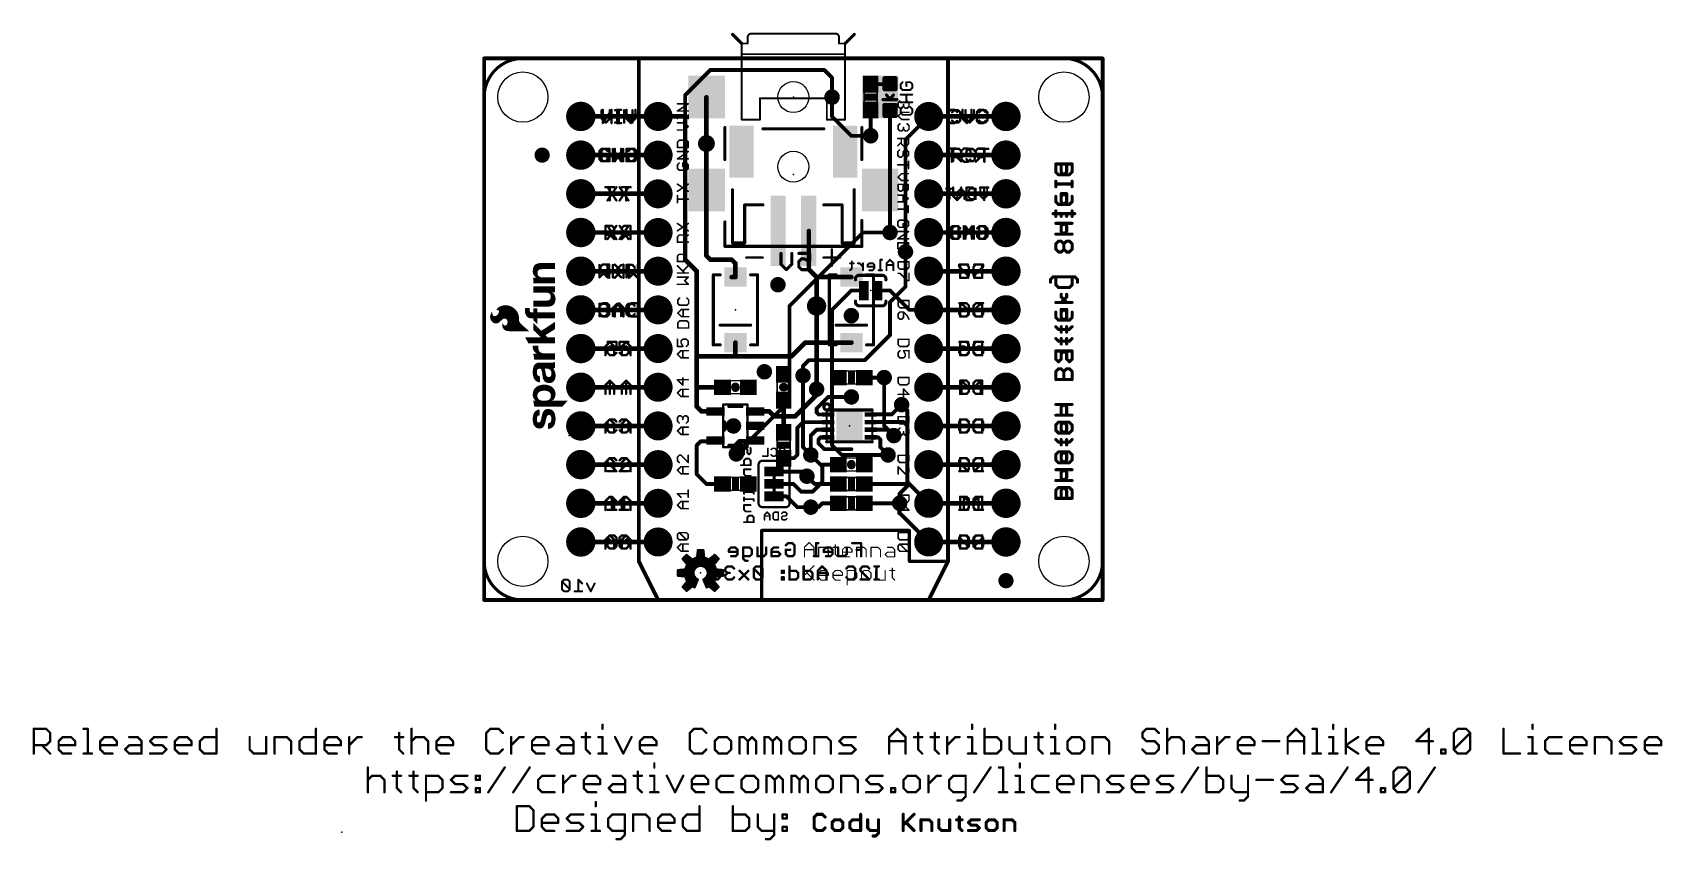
# Model space of a CAD drawing. Extents: x -30 to 77, y -16 to 37.
import ezdxf

# ---------------------------------------------------------------- set-up
doc = ezdxf.new("R2010")
doc.units = 0
for name, color, linetype in [('1', 12, 'CONTINUOUS'), ('16', 132, 'CONTINUOUS'), ('17', 110, 'CONTINUOUS'), ('18', 110, 'CONTINUOUS'), ('20', 53, 'CONTINUOUS'), ('21', 41, 'CONTINUOUS'), ('22', 40, 'CONTINUOUS'), ('23', 53, 'CONTINUOUS'), ('24', 53, 'CONTINUOUS'), ('51', 53, 'CONTINUOUS')]:
    doc.layers.add(name, color=color, linetype=linetype)

# ---------------------------------------------------------------- blocks, each defined once
blk = doc.blocks.new('RECT')
blk.add_solid([(-0.5, -0.5), (0.5, -0.5), (-0.5, 0.5), (0.5, 0.5)])
blk = doc.blocks.new('RECT160000X160000R30')
at = {"const_width": 0.15}
blk.add_lwpolyline([(0.425, -0.35), (0.425, 0.35, 0.4142), (0.35, 0.425), (-0.35, 0.425, 0.4142), (-0.425, 0.35), (-0.425, -0.35, 0.4142), (-0.35, -0.425), (0.35, -0.425, 0.4142)], format="xyb", close=True, dxfattribs=at)
blk.add_solid([(-0.3754, -0.3754), (0.3754, -0.3754), (-0.3754, 0.3754), (0.3754, 0.3754)])
blk = doc.blocks.new('PIE')
at = {"const_width": 0.5}
blk.add_lwpolyline([(0, -0.25, 1), (0, 0.25, 1), (0, -0.25)], format="xyb", dxfattribs=at)
blk = doc.blocks.new('ROUNDP')
at = {"const_width": 0.5}
blk.add_lwpolyline([(0, -0.25, 1), (0, 0.25, 1), (0, -0.25)], format="xyb", dxfattribs=at)
blk = doc.blocks.new('ROUNDV')
at = {"const_width": 0.5}
blk.add_lwpolyline([(0, -0.25, 1), (0, 0.25, 1), (0, -0.25)], format="xyb", dxfattribs=at)

msp = doc.modelspace()

# ---------------------------------------------------------------- linework, layer by layer
at = {"layer": '1'}
for points, const_width in [([(0, 35.56), (0, 0)], 0.254), ([(40.64, 35.56), (0, 35.56)], 0.254), ([(40.64, 0), (40.64, 35.56)], 0.254), ([(14.859, 34.798), (13.208, 33.147)], 0.254), ([(14.859, 34.798), (22.352, 34.798)], 0.254), ([(22.352, 34.798), (22.86, 34.29)], 0.254), ([(22.86, 33.02), (22.86, 34.29)], 0.254), ([(13.208, 33.147), (13.208, 31.75)], 0.254), ([(25.4, 33.87), (26.643, 33.87)], 0.254), ([(26.643, 33.87), (26.67, 33.897)], 0.254), ([(25.4, 32.17), (25.4, 30.48)], 0.254), ([(26.67, 24.13), (26.67, 32.143)], 0.254), ([(6.35, 31.75), (11.43, 31.75)], 0.3048), ([(6.35, 31.75), (11.43, 31.75)], 0.3048), ([(11.43, 31.75), (13.208, 31.75)], 0.3048), ([(13.208, 31.75), (13.208, 22.352)], 0.3048), ([(29.21, 31.75), (34.29, 31.75)], 0.3048), ([(29.21, 31.75), (34.29, 31.75)], 0.3048), ([(14.605, 22.606), (14.605, 29.972)], 0.3048), ([(11.43, 29.21), (6.35, 29.21)], 0.3048), ([(11.43, 29.21), (6.35, 29.21)], 0.3048), ([(29.21, 29.21), (34.29, 29.21)], 0.3048), ([(29.21, 29.21), (34.29, 29.21)], 0.3048), ([(6.35, 26.67), (11.43, 26.67)], 0.3048), ([(6.35, 26.67), (11.43, 26.67)], 0.3048), ([(29.21, 26.67), (34.29, 26.67)], 0.3048), ([(29.21, 26.67), (34.29, 26.67)], 0.3048), ([(6.35, 24.13), (11.43, 24.13)], 0.3048), ([(6.35, 24.13), (11.43, 24.13)], 0.3048), ([(21.336, 21.717), (21.336, 24.224)], 0.3048), ([(21.336, 24.224), (21.32, 24.24)], 0.254), ([(29.21, 24.13), (34.29, 24.13)], 0.3048), ([(29.21, 24.13), (34.29, 24.13)], 0.3048), ([(13.208, 22.352), (13.97, 21.59)], 0.3048), ([(14.605, 22.606), (14.859, 22.352)], 0.3048), ([(14.859, 22.352), (16.256, 22.352)], 0.3048), ([(16.256, 22.352), (16.51, 22.098)], 0.3048), ([(27.686, 22.86), (27.686, 20.574)], 0.254), ([(6.35, 21.59), (11.43, 21.59)], 0.3048), ([(6.35, 21.59), (11.43, 21.59)], 0.3048), ([(13.97, 21.59), (13.97, 16.002)], 0.3048), ([(16.51, 22.098), (16.51, 21.2)], 0.3048), ([(21.853, 21.2), (21.336, 21.717)], 0.3048), ([(29.21, 21.59), (34.29, 21.59)], 0.3048), ([(29.21, 21.59), (34.29, 21.59)], 0.3048), ([(16.51, 21.2), (16.265, 21.2)], 0.3048), ([(21.844, 19.304), (21.844, 21.191)], 0.3048), ([(24.13, 21.2), (21.853, 21.2)], 0.3048), ([(21.844, 21.191), (21.853, 21.2)], 0.254), ([(27.686, 20.574), (26.67, 19.558)], 0.254), ([(26.67, 19.558), (26.67, 17.399)], 0.254), ([(6.35, 19.05), (11.43, 19.05)], 0.3048), ([(6.35, 19.05), (11.43, 19.05)], 0.3048), ([(29.21, 19.05), (34.29, 19.05)], 0.3048), ([(29.21, 19.05), (34.29, 19.05)], 0.3048), ([(26.67, 17.399), (25.019, 15.748)], 0.254), ([(6.35, 16.51), (11.43, 16.51)], 0.3048), ([(6.35, 16.51), (11.43, 16.51)], 0.3048), ([(13.97, 16.002), (13.97, 13.97)], 0.3048), ([(16.51, 16.002), (13.97, 16.002)], 0.3048), ([(16.51, 16.9), (16.51, 16.002)], 0.3048), ([(16.51, 16.002), (20.193, 16.002)], 0.3048), ([(20.193, 16.002), (21.091, 16.9)], 0.3048), ([(24.13, 16.9), (21.091, 16.9)], 0.3048), ([(29.21, 16.51), (34.29, 16.51)], 0.3048), ([(29.21, 16.51), (34.29, 16.51)], 0.3048), ([(21.336, 15.748), (20.955, 15.367)], 0.254), ([(20.955, 15.367), (20.955, 14.732)], 0.254), ([(25.019, 15.748), (21.336, 15.748)], 0.254), ([(6.35, 13.97), (11.43, 13.97)], 0.3048), ([(6.35, 13.97), (11.43, 13.97)], 0.3048), ([(13.97, 13.97), (13.97, 12.7)], 0.3048), ([(15.66, 13.97), (13.97, 13.97)], 0.3048), ([(21.844, 13.462), (21.844, 13.843)], 0.3048), ([(24.98, 14.605), (26.289, 14.605)], 0.254), ([(29.21, 13.97), (34.29, 13.97)], 0.3048), ([(29.21, 13.97), (34.29, 13.97)], 0.3048), ([(19.685, 13.12), (19.685, 12.065)], 0.3048), ([(20.447, 12.065), (21.844, 13.462)], 0.3048), ([(21.844, 12.573), (22.606, 13.335)], 0.254), ([(22.606, 13.335), (24.13, 13.335)], 0.254), ([(26.797, 12.192), (27.432, 12.827)], 0.254), ([(14.29, 12.38), (13.97, 12.7)], 0.3048), ([(15.2099, 12.38), (14.29, 12.38)], 0.3048), ([(17.8101, 12.38), (18.735, 12.38)], 0.3048), ([(18.735, 12.38), (19.05, 12.065)], 0.3048), ([(19.05, 12.065), (19.685, 12.065)], 0.3048), ([(19.685, 11.01), (19.685, 12.065)], 0.3048), ([(19.685, 12.065), (20.447, 12.065)], 0.3048), ([(20.951, 11.68), (20.574, 11.303)], 0.254), ([(22.603, 11.68), (20.951, 11.68)], 0.254), ([(21.844, 12.319), (21.844, 12.573)], 0.254), ([(21.983, 12.18), (21.844, 12.319)], 0.254), ([(22.603, 12.18), (21.983, 12.18)], 0.254), ([(25.415, 12.192), (25.403, 12.18)], 0.254), ([(25.407, 11.684), (25.403, 11.68)], 0.254), ([(27.559, 11.684), (25.407, 11.684)], 0.254), ([(25.415, 12.192), (26.797, 12.192)], 0.254), ([(27.813, 11.43), (27.559, 11.684)], 0.254), ([(6.35, 11.43), (11.43, 11.43)], 0.3048), ([(6.35, 11.43), (11.43, 11.43)], 0.3048), ([(20.574, 9.525), (20.574, 11.303)], 0.254), ([(21.848, 11.18), (21.463, 10.795)], 0.254), ([(21.463, 10.795), (21.463, 9.525)], 0.254), ([(22.603, 11.18), (21.848, 11.18)], 0.254), ([(22.11, 10.68), (21.971, 10.541)], 0.254), ([(22.603, 10.68), (22.11, 10.68)], 0.254), ([(25.403, 11.18), (26.539, 11.18)], 0.254), ([(25.403, 10.68), (25.896, 10.68)], 0.254), ([(25.896, 10.68), (26.035, 10.541)], 0.254), ([(26.539, 11.18), (26.924, 10.795)], 0.254), ([(27.813, 7.747), (27.813, 11.43)], 0.254), ([(29.21, 11.43), (34.29, 11.43)], 0.3048), ([(29.21, 11.43), (34.29, 11.43)], 0.3048), ([(13.97, 10.16), (14.224, 10.414)], 0.254), ([(13.97, 8.255), (13.97, 10.16)], 0.254), ([(14.224, 10.414), (15.1439, 10.414)], 0.254), ([(15.1439, 10.414), (15.2099, 10.48)], 0.254), ([(16.571, 10.221), (16.764, 10.414)], 0.3048), ([(16.571, 9.591), (16.571, 10.221)], 0.3048), ([(16.764, 10.414), (17.7441, 10.414)], 0.3048), ([(17.8101, 10.48), (17.46, 10.48)], 0.254), ([(17.7441, 10.414), (17.8101, 10.48)], 0.3048), ([(20.359, 9.31), (20.574, 9.525)], 0.254), ([(22.098, 8.89), (21.463, 9.525)], 0.254), ([(21.971, 10.541), (21.971, 10.287)], 0.254), ([(21.971, 10.287), (22.352, 9.906)], 0.254), ([(22.352, 9.906), (24.13, 9.906)], 0.254), ([(26.035, 10.541), (26.035, 10.033)], 0.254), ([(26.035, 10.033), (26.543, 9.525)], 0.254), ([(6.35, 8.89), (11.43, 8.89)], 0.3048), ([(6.35, 8.89), (11.43, 8.89)], 0.3048), ([(19.685, 9.31), (20.359, 9.31)], 0.254), ([(23.28, 8.89), (22.098, 8.89)], 0.254), ([(29.21, 8.89), (34.29, 8.89)], 0.3048), ([(29.21, 8.89), (34.29, 8.89)], 0.3048), ([(14.605, 7.62), (13.97, 8.255)], 0.254), ([(15.66, 7.62), (14.605, 7.62)], 0.254), ([(21.209, 8.128), (21.717, 7.62)], 0.254), ([(21.717, 7.62), (23.28, 7.62)], 0.254), ([(24.98, 7.62), (27.94, 7.62)], 0.254), ([(27.813, 7.747), (27.94, 7.62)], 0.254), ([(27.94, 7.62), (29.21, 6.35)], 0.254), ([(6.35, 6.35), (11.43, 6.35)], 0.3048), ([(6.35, 6.35), (11.43, 6.35)], 0.3048), ([(21.971, 6.096), (22.225, 6.35)], 0.254), ([(22.225, 6.35), (23.28, 6.35)], 0.254), ([(25.4, 6.35), (24.98, 6.35)], 0.254), ([(27.305, 6.35), (24.98, 6.35)], 0.254), ([(27.305, 5.715), (27.305, 6.35)], 0.254), ([(29.21, 6.35), (34.29, 6.35)], 0.3048), ([(29.21, 6.35), (34.29, 6.35)], 0.3048), ([(21.463, 6.096), (21.971, 6.096)], 0.254), ([(29.21, 3.81), (27.305, 5.715)], 0.254), ([(6.35, 3.81), (11.43, 3.81)], 0.3048), ([(6.35, 3.81), (11.43, 3.81)], 0.3048), ([(29.21, 3.81), (34.29, 3.81)], 0.3048), ([(29.21, 3.81), (34.29, 3.81)], 0.3048), ([(0, 0), (40.64, 0)], 0.254)]:
    msp.add_lwpolyline(points, dxfattribs=dict(at, const_width=const_width))
for points, const_width in [([(0.0635, 35.56, 1), (-0.0635, 35.56)], 0.127), ([(0, 35.6235, 1), (0, 35.4965)], 0.127), ([(40.7035, 35.56, 1), (40.5765, 35.56)], 0.127), ([(40.64, 35.4965, 1), (40.64, 35.6235)], 0.127), ([(14.859, 34.8615, 1), (14.859, 34.7345)], 0.127), ([(14.9039, 34.7531, 1), (14.8141, 34.8429)], 0.127), ([(22.3969, 34.8429, 1), (22.3071, 34.7531)], 0.127), ([(22.352, 34.7345, 1), (22.352, 34.8615)], 0.127), ([(22.9235, 34.29, 1), (22.7965, 34.29)], 0.127), ([(22.8151, 34.2451, 1), (22.9049, 34.3349)], 0.127), ([(13.2715, 33.147, 1), (13.1445, 33.147)], 0.127), ([(13.1631, 33.1919, 1), (13.2529, 33.1021)], 0.127), ([(25.4, 33.9335, 1), (25.4, 33.8065)], 0.127), ([(26.5981, 33.9149, 1), (26.6879, 33.8251)], 0.127), ([(26.7149, 33.8521, 1), (26.6251, 33.9419)], 0.127), ([(26.643, 33.8065, 1), (26.643, 33.9335)], 0.127), ([(22.7965, 33.02, 1), (22.9235, 33.02)], 0.127), ([(25.4635, 32.17, 1), (25.3365, 32.17)], 0.127), ([(26.7335, 32.143, 1), (26.6065, 32.143)], 0.127), ([(6.35, 31.8262, 1), (6.35, 31.6738)], 0.1524), ([(6.35, 31.8262, 1), (6.35, 31.6738)], 0.1524), ([(11.43, 31.8262, 1), (11.43, 31.6738)], 0.1524), ([(11.43, 31.6738, 1), (11.43, 31.8262)], 0.1524), ([(11.43, 31.6738, 1), (11.43, 31.8262)], 0.1524), ([(13.2842, 31.75, 1), (13.1318, 31.75)], 0.1524), ([(13.1445, 31.75, 1), (13.2715, 31.75)], 0.127), ([(13.208, 31.6738, 1), (13.208, 31.8262)], 0.1524), ([(29.21, 31.8262, 1), (29.21, 31.6738)], 0.1524), ([(29.21, 31.8262, 1), (29.21, 31.6738)], 0.1524), ([(34.29, 31.6738, 1), (34.29, 31.8262)], 0.1524), ([(34.29, 31.6738, 1), (34.29, 31.8262)], 0.1524), ([(14.6812, 29.972, 1), (14.5288, 29.972)], 0.1524), ([(25.3365, 30.48, 1), (25.4635, 30.48)], 0.127), ([(6.35, 29.2862, 1), (6.35, 29.1338)], 0.1524), ([(6.35, 29.2862, 1), (6.35, 29.1338)], 0.1524), ([(11.43, 29.1338, 1), (11.43, 29.2862)], 0.1524), ([(11.43, 29.1338, 1), (11.43, 29.2862)], 0.1524), ([(29.21, 29.2862, 1), (29.21, 29.1338)], 0.1524), ([(29.21, 29.2862, 1), (29.21, 29.1338)], 0.1524), ([(34.29, 29.1338, 1), (34.29, 29.2862)], 0.1524), ([(34.29, 29.1338, 1), (34.29, 29.2862)], 0.1524), ([(6.35, 26.7462, 1), (6.35, 26.5938)], 0.1524), ([(6.35, 26.7462, 1), (6.35, 26.5938)], 0.1524), ([(11.43, 26.5938, 1), (11.43, 26.7462)], 0.1524), ([(11.43, 26.5938, 1), (11.43, 26.7462)], 0.1524), ([(29.21, 26.7462, 1), (29.21, 26.5938)], 0.1524), ([(29.21, 26.7462, 1), (29.21, 26.5938)], 0.1524), ([(34.29, 26.5938, 1), (34.29, 26.7462)], 0.1524), ([(34.29, 26.5938, 1), (34.29, 26.7462)], 0.1524), ([(6.35, 24.2062, 1), (6.35, 24.0538)], 0.1524), ([(6.35, 24.2062, 1), (6.35, 24.0538)], 0.1524), ([(11.43, 24.0538, 1), (11.43, 24.2062)], 0.1524), ([(11.43, 24.0538, 1), (11.43, 24.2062)], 0.1524), ([(21.4122, 24.224, 1), (21.2598, 24.224)], 0.1524), ([(21.3649, 24.2849, 1), (21.2751, 24.1951)], 0.127), ([(21.2911, 24.1791, 1), (21.3809, 24.2689)], 0.127), ([(26.6065, 24.13, 1), (26.7335, 24.13)], 0.127), ([(29.21, 24.2062, 1), (29.21, 24.0538)], 0.1524), ([(29.21, 24.2062, 1), (29.21, 24.0538)], 0.1524), ([(34.29, 24.0538, 1), (34.29, 24.2062)], 0.1524), ([(34.29, 24.0538, 1), (34.29, 24.2062)], 0.1524), ([(13.2619, 22.4059, 1), (13.1541, 22.2981)], 0.1524), ([(14.6589, 22.6599, 1), (14.5511, 22.5521)], 0.1524), ([(14.5288, 22.606, 1), (14.6812, 22.606)], 0.1524), ([(14.859, 22.4282, 1), (14.859, 22.2758)], 0.1524), ([(16.3099, 22.4059, 1), (16.2021, 22.2981)], 0.1524), ([(16.256, 22.2758, 1), (16.256, 22.4282)], 0.1524), ([(27.7495, 22.86, 1), (27.6225, 22.86)], 0.127), ([(6.35, 21.6662, 1), (6.35, 21.5138)], 0.1524), ([(6.35, 21.6662, 1), (6.35, 21.5138)], 0.1524), ([(11.43, 21.5138, 1), (11.43, 21.6662)], 0.1524), ([(11.43, 21.5138, 1), (11.43, 21.6662)], 0.1524), ([(13.1318, 22.352, 1), (13.2842, 22.352)], 0.1524), ([(14.0462, 21.59, 1), (13.8938, 21.59)], 0.1524), ([(13.9161, 21.5361, 1), (14.0239, 21.6439)], 0.1524), ([(14.8051, 22.2981, 1), (14.9129, 22.4059)], 0.1524), ([(16.5862, 22.098, 1), (16.4338, 22.098)], 0.1524), ([(16.4561, 22.0441, 1), (16.5639, 22.1519)], 0.1524), ([(21.3899, 21.7709, 1), (21.2821, 21.6631)], 0.1524), ([(21.2598, 21.717, 1), (21.4122, 21.717)], 0.1524), ([(29.21, 21.6662, 1), (29.21, 21.5138)], 0.1524), ([(29.21, 21.6662, 1), (29.21, 21.5138)], 0.1524), ([(34.29, 21.5138, 1), (34.29, 21.6662)], 0.1524), ([(34.29, 21.5138, 1), (34.29, 21.6662)], 0.1524), ([(16.265, 21.2762, 1), (16.265, 21.1238)], 0.1524), ([(16.4338, 21.2, 1), (16.5862, 21.2)], 0.1524), ([(16.51, 21.1238, 1), (16.51, 21.2762)], 0.1524), ([(21.9202, 21.191, 1), (21.7678, 21.191)], 0.1524), ([(21.853, 21.2762, 1), (21.853, 21.1238)], 0.1524), ([(21.7991, 21.2359, 1), (21.8889, 21.1461)], 0.127), ([(21.7991, 21.1461, 1), (21.9069, 21.2539)], 0.1524), ([(21.8979, 21.1551, 1), (21.8081, 21.2449)], 0.127), ([(24.13, 21.1238, 1), (24.13, 21.2762)], 0.1524), ([(27.6225, 20.574, 1), (27.7495, 20.574)], 0.127), ([(27.7309, 20.5291, 1), (27.6411, 20.6189)], 0.127), ([(21.7678, 19.304, 1), (21.9202, 19.304)], 0.1524), ([(26.7335, 19.558, 1), (26.6065, 19.558)], 0.127), ([(26.6251, 19.6029, 1), (26.7149, 19.5131)], 0.127), ([(6.35, 19.1262, 1), (6.35, 18.9738)], 0.1524), ([(6.35, 19.1262, 1), (6.35, 18.9738)], 0.1524), ([(11.43, 18.9738, 1), (11.43, 19.1262)], 0.1524), ([(11.43, 18.9738, 1), (11.43, 19.1262)], 0.1524), ([(29.21, 19.1262, 1), (29.21, 18.9738)], 0.1524), ([(29.21, 19.1262, 1), (29.21, 18.9738)], 0.1524), ([(34.29, 18.9738, 1), (34.29, 19.1262)], 0.1524), ([(34.29, 18.9738, 1), (34.29, 19.1262)], 0.1524), ([(26.6065, 17.399, 1), (26.7335, 17.399)], 0.127), ([(26.7149, 17.3541, 1), (26.6251, 17.4439)], 0.127), ([(6.35, 16.5862, 1), (6.35, 16.4338)], 0.1524), ([(6.35, 16.5862, 1), (6.35, 16.4338)], 0.1524), ([(11.43, 16.4338, 1), (11.43, 16.5862)], 0.1524), ([(11.43, 16.4338, 1), (11.43, 16.5862)], 0.1524), ([(14.0462, 16.002, 1), (13.8938, 16.002)], 0.1524), ([(13.97, 16.0782, 1), (13.97, 15.9258)], 0.1524), ([(13.8938, 16.002, 1), (14.0462, 16.002)], 0.1524), ([(16.5862, 16.9, 1), (16.4338, 16.9)], 0.1524), ([(16.51, 16.0782, 1), (16.51, 15.9258)], 0.1524), ([(16.4338, 16.002, 1), (16.5862, 16.002)], 0.1524), ([(16.51, 15.9258, 1), (16.51, 16.0782)], 0.1524), ([(20.1391, 16.0559, 1), (20.2469, 15.9481)], 0.1524), ([(20.193, 15.9258, 1), (20.193, 16.0782)], 0.1524), ([(21.091, 16.9762, 1), (21.091, 16.8238)], 0.1524), ([(21.1449, 16.8461, 1), (21.0371, 16.9539)], 0.1524), ([(24.13, 16.8238, 1), (24.13, 16.9762)], 0.1524), ([(29.21, 16.5862, 1), (29.21, 16.4338)], 0.1524), ([(29.21, 16.5862, 1), (29.21, 16.4338)], 0.1524), ([(34.29, 16.4338, 1), (34.29, 16.5862)], 0.1524), ([(34.29, 16.4338, 1), (34.29, 16.5862)], 0.1524), ([(21.0185, 15.367, 1), (20.8915, 15.367)], 0.127), ([(20.9101, 15.4119, 1), (20.9999, 15.3221)], 0.127), ([(21.336, 15.8115, 1), (21.336, 15.6845)], 0.127), ([(21.3809, 15.7031, 1), (21.2911, 15.7929)], 0.127), ([(24.9741, 15.7929, 1), (25.0639, 15.7031)], 0.127), ([(25.019, 15.6845, 1), (25.019, 15.8115)], 0.127), ([(6.35, 14.0462, 1), (6.35, 13.8938)], 0.1524), ([(6.35, 14.0462, 1), (6.35, 13.8938)], 0.1524), ([(11.43, 13.8938, 1), (11.43, 14.0462)], 0.1524), ([(11.43, 13.8938, 1), (11.43, 14.0462)], 0.1524), ([(14.0462, 13.97, 1), (13.8938, 13.97)], 0.1524), ([(13.97, 14.0462, 1), (13.97, 13.8938)], 0.1524), ([(13.8938, 13.97, 1), (14.0462, 13.97)], 0.1524), ([(15.66, 13.8938, 1), (15.66, 14.0462)], 0.1524), ([(20.8915, 14.732, 1), (21.0185, 14.732)], 0.127), ([(21.9202, 13.843, 1), (21.7678, 13.843)], 0.1524), ([(24.98, 14.6685, 1), (24.98, 14.5415)], 0.127), ([(26.289, 14.5415, 1), (26.289, 14.6685)], 0.127), ([(29.21, 14.0462, 1), (29.21, 13.8938)], 0.1524), ([(29.21, 14.0462, 1), (29.21, 13.8938)], 0.1524), ([(34.29, 13.8938, 1), (34.29, 14.0462)], 0.1524), ([(34.29, 13.8938, 1), (34.29, 14.0462)], 0.1524), ([(19.7612, 13.12, 1), (19.6088, 13.12)], 0.1524), ([(21.7678, 13.462, 1), (21.9202, 13.462)], 0.1524), ([(21.8979, 13.4081, 1), (21.7901, 13.5159)], 0.1524), ([(22.606, 13.3985, 1), (22.606, 13.2715)], 0.127), ([(22.6509, 13.2901, 1), (22.5611, 13.3799)], 0.127), ([(24.13, 13.2715, 1), (24.13, 13.3985)], 0.127), ([(27.4769, 12.7821, 1), (27.3871, 12.8719)], 0.127), ([(14.0239, 12.7539, 1), (13.9161, 12.6461)], 0.1524), ([(13.8938, 12.7, 1), (14.0462, 12.7)], 0.1524), ([(14.29, 12.4562, 1), (14.29, 12.3038)], 0.1524), ([(14.2361, 12.3261, 1), (14.3439, 12.4339)], 0.1524), ([(15.2099, 12.3038, 1), (15.2099, 12.4562)], 0.1524), ([(17.8101, 12.4562, 1), (17.8101, 12.3038)], 0.1524), ([(18.7889, 12.4339, 1), (18.6811, 12.3261)], 0.1524), ([(18.735, 12.3038, 1), (18.735, 12.4562)], 0.1524), ([(19.05, 12.1412, 1), (19.05, 11.9888)], 0.1524), ([(18.9961, 12.0111, 1), (19.1039, 12.1189)], 0.1524), ([(19.7612, 12.065, 1), (19.6088, 12.065)], 0.1524), ([(19.685, 12.1412, 1), (19.685, 11.9888)], 0.1524), ([(19.6088, 12.065, 1), (19.7612, 12.065)], 0.1524), ([(19.685, 11.9888, 1), (19.685, 12.1412)], 0.1524), ([(20.3931, 12.1189, 1), (20.5009, 12.0111)], 0.1524), ([(20.447, 11.9888, 1), (20.447, 12.1412)], 0.1524), ([(20.951, 11.7435, 1), (20.951, 11.6165)], 0.127), ([(20.9959, 11.6351, 1), (20.9061, 11.7249)], 0.127), ([(21.9075, 12.573, 1), (21.7805, 12.573)], 0.127), ([(21.7991, 12.6179, 1), (21.8889, 12.5281)], 0.127), ([(21.8889, 12.3639, 1), (21.7991, 12.2741)], 0.127), ([(21.7805, 12.319, 1), (21.9075, 12.319)], 0.127), ([(21.983, 12.2435, 1), (21.983, 12.1165)], 0.127), ([(21.9381, 12.1351, 1), (22.0279, 12.2249)], 0.127), ([(22.603, 12.1165, 1), (22.603, 12.2435)], 0.127), ([(22.603, 11.6165, 1), (22.603, 11.7435)], 0.127), ([(25.3581, 12.2249, 1), (25.4479, 12.1351)], 0.127), ([(25.3581, 11.7249, 1), (25.4479, 11.6351)], 0.127), ([(25.407, 11.7475, 1), (25.407, 11.6205)], 0.127), ([(25.415, 12.2555, 1), (25.415, 12.1285)], 0.127), ([(25.4519, 11.6391, 1), (25.3621, 11.7289)], 0.127), ([(25.4599, 12.1471, 1), (25.3701, 12.2369)], 0.127), ([(26.7521, 12.2369, 1), (26.8419, 12.1471)], 0.127), ([(26.797, 12.1285, 1), (26.797, 12.2555)], 0.127), ([(27.6039, 11.7289, 1), (27.5141, 11.6391)], 0.127), ([(27.559, 11.6205, 1), (27.559, 11.7475)], 0.127), ([(6.35, 11.5062, 1), (6.35, 11.3538)], 0.1524), ([(6.35, 11.5062, 1), (6.35, 11.3538)], 0.1524), ([(11.43, 11.3538, 1), (11.43, 11.5062)], 0.1524), ([(11.43, 11.3538, 1), (11.43, 11.5062)], 0.1524), ([(19.6088, 11.01, 1), (19.7612, 11.01)], 0.1524), ([(20.6375, 11.303, 1), (20.5105, 11.303)], 0.127), ([(20.5291, 11.3479, 1), (20.6189, 11.2581)], 0.127), ([(21.5265, 10.795, 1), (21.3995, 10.795)], 0.127), ([(21.4181, 10.8399, 1), (21.5079, 10.7501)], 0.127), ([(21.848, 11.2435, 1), (21.848, 11.1165)], 0.127), ([(21.8929, 11.1351, 1), (21.8031, 11.2249)], 0.127), ([(22.11, 10.7435, 1), (22.11, 10.6165)], 0.127), ([(22.1549, 10.6351, 1), (22.0651, 10.7249)], 0.127), ([(22.603, 11.1165, 1), (22.603, 11.2435)], 0.127), ([(22.603, 10.6165, 1), (22.603, 10.7435)], 0.127), ([(25.403, 11.2435, 1), (25.403, 11.1165)], 0.127), ([(25.403, 10.7435, 1), (25.403, 10.6165)], 0.127), ([(25.9409, 10.7249, 1), (25.8511, 10.6351)], 0.127), ([(25.896, 10.6165, 1), (25.896, 10.7435)], 0.127), ([(26.5839, 11.2249, 1), (26.4941, 11.1351)], 0.127), ([(26.539, 11.1165, 1), (26.539, 11.2435)], 0.127), ([(26.8791, 10.7501, 1), (26.9689, 10.8399)], 0.127), ([(27.8765, 11.43, 1), (27.7495, 11.43)], 0.127), ([(27.7681, 11.3851, 1), (27.8579, 11.4749)], 0.127), ([(29.21, 11.5062, 1), (29.21, 11.3538)], 0.1524), ([(29.21, 11.5062, 1), (29.21, 11.3538)], 0.1524), ([(34.29, 11.3538, 1), (34.29, 11.5062)], 0.1524), ([(34.29, 11.3538, 1), (34.29, 11.5062)], 0.1524), ([(14.0335, 10.16, 1), (13.9065, 10.16)], 0.127), ([(13.9251, 10.2049, 1), (14.0149, 10.1151)], 0.127), ([(14.224, 10.4775, 1), (14.224, 10.3505)], 0.127), ([(14.2689, 10.3691, 1), (14.1791, 10.4589)], 0.127), ([(15.099, 10.4589, 1), (15.1888, 10.3691)], 0.127), ([(15.1439, 10.3505, 1), (15.1439, 10.4775)], 0.127), ([(15.2548, 10.4351, 1), (15.165, 10.5249)], 0.127), ([(16.6472, 10.221, 1), (16.4948, 10.221)], 0.1524), ([(16.5171, 10.2749, 1), (16.6249, 10.1671)], 0.1524), ([(16.4948, 9.591, 1), (16.6472, 9.591)], 0.1524), ([(16.764, 10.4902, 1), (16.764, 10.3378)], 0.1524), ([(16.8179, 10.3601, 1), (16.7101, 10.4679)], 0.1524), ([(17.46, 10.5435, 1), (17.46, 10.4165)], 0.127), ([(17.6902, 10.4679, 1), (17.798, 10.3601)], 0.1524), ([(17.7441, 10.3378, 1), (17.7441, 10.4902)], 0.1524), ([(17.864, 10.4261, 1), (17.7562, 10.5339)], 0.1524), ([(17.8101, 10.4165, 1), (17.8101, 10.5435)], 0.127), ([(20.6189, 9.4801, 1), (20.5291, 9.5699)], 0.127), ([(21.5079, 9.5699, 1), (21.4181, 9.4801)], 0.127), ([(22.0345, 10.541, 1), (21.9075, 10.541)], 0.127), ([(21.9261, 10.5859, 1), (22.0159, 10.4961)], 0.127), ([(22.0159, 10.3319, 1), (21.9261, 10.2421)], 0.127), ([(21.9075, 10.287, 1), (22.0345, 10.287)], 0.127), ([(22.352, 9.9695, 1), (22.352, 9.8425)], 0.127), ([(22.3071, 9.8611, 1), (22.3969, 9.9509)], 0.127), ([(24.13, 9.8425, 1), (24.13, 9.9695)], 0.127), ([(26.0985, 10.541, 1), (25.9715, 10.541)], 0.127), ([(26.0799, 10.0779, 1), (25.9901, 9.9881)], 0.127), ([(25.9715, 10.033, 1), (26.0985, 10.033)], 0.127), ([(25.9901, 10.4961, 1), (26.0799, 10.5859)], 0.127), ([(6.35, 8.9662, 1), (6.35, 8.8138)], 0.1524), ([(6.35, 8.9662, 1), (6.35, 8.8138)], 0.1524), ([(11.43, 8.8138, 1), (11.43, 8.9662)], 0.1524), ([(11.43, 8.8138, 1), (11.43, 8.9662)], 0.1524), ([(19.685, 9.3735, 1), (19.685, 9.2465)], 0.127), ([(20.3141, 9.3549, 1), (20.4039, 9.2651)], 0.127), ([(20.359, 9.2465, 1), (20.359, 9.3735)], 0.127), ([(20.5105, 9.525, 1), (20.6375, 9.525)], 0.127), ([(21.3995, 9.525, 1), (21.5265, 9.525)], 0.127), ([(22.098, 8.9535, 1), (22.098, 8.8265)], 0.127), ([(22.0531, 8.8451, 1), (22.1429, 8.9349)], 0.127), ([(23.28, 8.8265, 1), (23.28, 8.9535)], 0.127), ([(26.4981, 9.4801, 1), (26.5879, 9.5699)], 0.127), ([(29.21, 8.9662, 1), (29.21, 8.8138)], 0.1524), ([(29.21, 8.9662, 1), (29.21, 8.8138)], 0.1524), ([(34.29, 8.8138, 1), (34.29, 8.9662)], 0.1524), ([(34.29, 8.8138, 1), (34.29, 8.9662)], 0.1524), ([(14.0149, 8.2999, 1), (13.9251, 8.2101)], 0.127), ([(13.9065, 8.255, 1), (14.0335, 8.255)], 0.127), ([(14.605, 7.6835, 1), (14.605, 7.5565)], 0.127), ([(14.5601, 7.5751, 1), (14.6499, 7.6649)], 0.127), ([(15.66, 7.5565, 1), (15.66, 7.6835)], 0.127), ([(21.2539, 8.1729, 1), (21.1641, 8.0831)], 0.127), ([(21.717, 7.6835, 1), (21.717, 7.5565)], 0.127), ([(21.6721, 7.5751, 1), (21.7619, 7.6649)], 0.127), ([(23.28, 7.5565, 1), (23.28, 7.6835)], 0.127), ([(24.98, 7.6835, 1), (24.98, 7.5565)], 0.127), ([(27.8579, 7.7919, 1), (27.7681, 7.7021)], 0.127), ([(27.7495, 7.747, 1), (27.8765, 7.747)], 0.127), ([(27.9849, 7.6649, 1), (27.8951, 7.5751)], 0.127), ([(27.8951, 7.5751, 1), (27.9849, 7.6649)], 0.127), ([(27.94, 7.5565, 1), (27.94, 7.6835)], 0.127), ([(6.35, 6.4262, 1), (6.35, 6.2738)], 0.1524), ([(6.35, 6.4262, 1), (6.35, 6.2738)], 0.1524), ([(11.43, 6.2738, 1), (11.43, 6.4262)], 0.1524), ([(11.43, 6.2738, 1), (11.43, 6.4262)], 0.1524), ([(22.225, 6.4135, 1), (22.225, 6.2865)], 0.127), ([(22.2699, 6.3051, 1), (22.1801, 6.3949)], 0.127), ([(23.28, 6.2865, 1), (23.28, 6.4135)], 0.127), ([(24.98, 6.4135, 1), (24.98, 6.2865)], 0.127), ([(24.98, 6.4135, 1), (24.98, 6.2865)], 0.127), ([(25.4, 6.2865, 1), (25.4, 6.4135)], 0.127), ([(27.3685, 6.35, 1), (27.2415, 6.35)], 0.127), ([(27.305, 6.2865, 1), (27.305, 6.4135)], 0.127), ([(29.21, 6.4262, 1), (29.21, 6.2738)], 0.1524), ([(29.21, 6.4262, 1), (29.21, 6.2738)], 0.1524), ([(29.1651, 6.3051, 1), (29.2549, 6.3949)], 0.127), ([(34.29, 6.2738, 1), (34.29, 6.4262)], 0.1524), ([(34.29, 6.2738, 1), (34.29, 6.4262)], 0.1524), ([(21.463, 6.1595, 1), (21.463, 6.0325)], 0.127), ([(21.9261, 6.1409, 1), (22.0159, 6.0511)], 0.127), ([(21.971, 6.0325, 1), (21.971, 6.1595)], 0.127), ([(27.3499, 5.7599, 1), (27.2601, 5.6701)], 0.127), ([(27.2415, 5.715, 1), (27.3685, 5.715)], 0.127), ([(6.35, 3.8862, 1), (6.35, 3.7338)], 0.1524), ([(6.35, 3.8862, 1), (6.35, 3.7338)], 0.1524), ([(11.43, 3.7338, 1), (11.43, 3.8862)], 0.1524), ([(11.43, 3.7338, 1), (11.43, 3.8862)], 0.1524), ([(29.21, 3.8862, 1), (29.21, 3.7338)], 0.1524), ([(29.21, 3.8862, 1), (29.21, 3.7338)], 0.1524), ([(29.1651, 3.7651, 1), (29.2549, 3.8549)], 0.127), ([(34.29, 3.7338, 1), (34.29, 3.8862)], 0.1524), ([(34.29, 3.7338, 1), (34.29, 3.8862)], 0.1524), ([(0, 0.0635, 1), (0, -0.0635)], 0.127), ([(-0.0635, 0, 1), (0.0635, 0)], 0.127), ([(40.5765, 0, 1), (40.7035, 0)], 0.127), ([(40.64, -0.0635, 1), (40.64, 0.0635)], 0.127)]:
    msp.add_lwpolyline(points, format="xyb", dxfattribs=dict(at, const_width=const_width))
at = {"layer": '16'}
for points, const_width in [([(0, 35.56), (0, 0)], 0.254), ([(40.64, 35.56), (0, 35.56)], 0.254), ([(40.64, 0), (40.64, 35.56)], 0.254), ([(14.605, 29.972), (14.605, 33.005)], 0.3048), ([(14.605, 33.005), (14.62, 33.02)], 0.254), ([(22.86, 31.75), (22.86, 33.02)], 0.254), ([(24.13, 30.48), (22.86, 31.75)], 0.254), ([(27.686, 30.226), (29.21, 31.75)], 0.254), ([(25.4, 30.48), (24.13, 30.48)], 0.254), ([(27.686, 22.86), (27.686, 30.226)], 0.254), ([(20.066, 19.304), (24.892, 24.13)], 0.254), ([(24.892, 24.13), (26.67, 24.13)], 0.254), ([(22.86, 19.05), (24.13, 20.32)], 0.254), ([(24.13, 20.32), (24.95, 20.32)], 0.254), ([(26.67, 20.32), (25.85, 20.32)], 0.254), ([(26.67, 20.32), (27.94, 19.05)], 0.254), ([(20.066, 13.086), (20.066, 19.304)], 0.254), ([(21.844, 13.843), (21.844, 19.304)], 0.3048), ([(22.86, 10.16), (22.86, 19.05)], 0.254), ([(27.94, 19.05), (29.21, 19.05)], 0.254), ([(20.955, 14.732), (20.955, 10.033)], 0.254), ([(26.289, 11.43), (26.289, 14.605)], 0.254), ([(16.571, 9.591), (20.066, 13.086)], 0.254), ([(27.813, 12.446), (27.432, 12.827)], 0.254), ([(27.813, 7.493), (27.813, 12.446)], 0.254), ([(26.924, 10.795), (26.289, 11.43)], 0.254), ([(20.955, 10.033), (21.463, 9.525)], 0.254), ([(22.225, 8.763), (21.463, 9.525)], 0.254), ([(23.495, 9.525), (22.86, 10.16)], 0.254), ([(26.543, 9.525), (23.495, 9.525)], 0.254), ([(19.05, 8.636), (19.05, 7.874)], 0.2032), ([(22.225, 7.747), (22.225, 8.763)], 0.254), ([(19.05, 8.4328), (20.9042, 8.4328)], 0.254), ([(19.05, 7.62), (20.32, 7.62)], 0.254), ([(20.32, 7.62), (20.828, 7.112)], 0.254), ([(20.9042, 8.4328), (21.209, 8.128)], 0.254), ([(21.59, 7.112), (22.225, 7.747)], 0.254), ([(27.305, 6.985), (27.813, 7.493)], 0.254), ([(19.05, 6.8072), (19.8628, 6.8072)], 0.254), ([(19.05, 7.366), (19.05, 6.604)], 0.2032), ([(19.8628, 6.8072), (20.574, 6.096)], 0.254), ([(20.828, 7.112), (21.59, 7.112)], 0.254), ([(27.305, 6.35), (27.305, 6.985)], 0.254), ([(20.574, 6.096), (21.463, 6.096)], 0.254), ([(5.2419, 1.3342), (5.1148, 1.207)], 0.127), ([(5.1148, 1.207), (5.1148, 0.6986)], 0.127), ([(5.6232, 0.6986), (5.1148, 1.207)], 0.127), ([(5.4961, 1.3342), (5.2419, 1.3342)], 0.127), ([(5.6232, 1.207), (5.4961, 1.3342)], 0.127), ([(5.6232, 0.6986), (5.6232, 1.207)], 0.127), ([(6.4418, 1.0799), (6.1876, 1.3342)], 0.127), ([(6.1876, 1.3342), (6.1876, 0.5715)], 0.127), ([(7.0062, 0.5715), (6.7519, 1.0799)], 0.127), ([(7.2604, 1.0799), (7.0062, 0.5715)], 0.127), ([(0, 0), (40.64, 0)], 0.254), ([(5.1148, 0.6986), (5.2419, 0.5715)], 0.127), ([(5.2419, 0.5715), (5.4961, 0.5715)], 0.127), ([(5.4961, 0.5715), (5.6232, 0.6986)], 0.127), ([(6.4418, 0.5715), (5.9334, 0.5715)], 0.127)]:
    msp.add_lwpolyline(points, dxfattribs=dict(at, const_width=const_width))
for points, const_width in [([(0.0635, 35.56, 1), (-0.0635, 35.56)], 0.127), ([(0, 35.6235, 1), (0, 35.4965)], 0.127), ([(40.7035, 35.56, 1), (40.5765, 35.56)], 0.127), ([(40.64, 35.4965, 1), (40.64, 35.6235)], 0.127), ([(14.6812, 33.005, 1), (14.5288, 33.005)], 0.1524), ([(14.5601, 33.0499, 1), (14.6499, 32.9601)], 0.127), ([(14.6649, 32.9751, 1), (14.5751, 33.0649)], 0.127), ([(22.9235, 33.02, 1), (22.7965, 33.02)], 0.127), ([(22.9049, 31.7949, 1), (22.8151, 31.7051)], 0.127), ([(22.7965, 31.75, 1), (22.9235, 31.75)], 0.127), ([(29.2549, 31.7051, 1), (29.1651, 31.7949)], 0.127), ([(14.5288, 29.972, 1), (14.6812, 29.972)], 0.1524), ([(24.13, 30.5435, 1), (24.13, 30.4165)], 0.127), ([(24.0851, 30.4351, 1), (24.1749, 30.5249)], 0.127), ([(25.4, 30.4165, 1), (25.4, 30.5435)], 0.127), ([(27.7495, 30.226, 1), (27.6225, 30.226)], 0.127), ([(27.6411, 30.2709, 1), (27.7309, 30.1811)], 0.127), ([(24.892, 24.1935, 1), (24.892, 24.0665)], 0.127), ([(24.9369, 24.0851, 1), (24.8471, 24.1749)], 0.127), ([(26.67, 24.0665, 1), (26.67, 24.1935)], 0.127), ([(27.6225, 22.86, 1), (27.7495, 22.86)], 0.127), ([(24.13, 20.3835, 1), (24.13, 20.2565)], 0.127), ([(24.1749, 20.2751, 1), (24.0851, 20.3649)], 0.127), ([(24.95, 20.2565, 1), (24.95, 20.3835)], 0.127), ([(25.85, 20.3835, 1), (25.85, 20.2565)], 0.127), ([(26.7149, 20.3649, 1), (26.6251, 20.2751)], 0.127), ([(26.67, 20.2565, 1), (26.67, 20.3835)], 0.127), ([(20.1295, 19.304, 1), (20.0025, 19.304)], 0.127), ([(20.0211, 19.3489, 1), (20.1109, 19.2591)], 0.127), ([(21.9202, 19.304, 1), (21.7678, 19.304)], 0.1524), ([(22.9235, 19.05, 1), (22.7965, 19.05)], 0.127), ([(22.8151, 19.0949, 1), (22.9049, 19.0051)], 0.127), ([(27.94, 19.1135, 1), (27.94, 18.9865)], 0.127), ([(27.8951, 19.0051, 1), (27.9849, 19.0949)], 0.127), ([(29.21, 18.9865, 1), (29.21, 19.1135)], 0.127), ([(21.0185, 14.732, 1), (20.8915, 14.732)], 0.127), ([(26.3525, 14.605, 1), (26.2255, 14.605)], 0.127), ([(20.0025, 13.086, 1), (20.1295, 13.086)], 0.127), ([(20.1109, 13.0411, 1), (20.0211, 13.1309)], 0.127), ([(21.7678, 13.843, 1), (21.9202, 13.843)], 0.1524), ([(27.4769, 12.8719, 1), (27.3871, 12.7821)], 0.127), ([(27.8765, 12.446, 1), (27.7495, 12.446)], 0.127), ([(27.7681, 12.4011, 1), (27.8579, 12.4909)], 0.127), ([(26.3339, 11.4749, 1), (26.2441, 11.3851)], 0.127), ([(26.2255, 11.43, 1), (26.3525, 11.43)], 0.127), ([(26.8791, 10.7501, 1), (26.9689, 10.8399)], 0.127), ([(16.5261, 9.6359, 1), (16.6159, 9.5461)], 0.127), ([(20.9999, 10.0779, 1), (20.9101, 9.9881)], 0.127), ([(20.8915, 10.033, 1), (21.0185, 10.033)], 0.127), ([(21.5079, 9.5699, 1), (21.4181, 9.4801)], 0.127), ([(22.9049, 10.2049, 1), (22.8151, 10.1151)], 0.127), ([(22.7965, 10.16, 1), (22.9235, 10.16)], 0.127), ([(23.495, 9.5885, 1), (23.495, 9.4615)], 0.127), ([(26.543, 9.4615, 1), (26.543, 9.5885)], 0.127), ([(19.1008, 8.636, 1), (18.9992, 8.636)], 0.1016), ([(21.4181, 9.4801, 1), (21.5079, 9.5699)], 0.127), ([(22.2885, 8.763, 1), (22.1615, 8.763)], 0.127), ([(22.1801, 8.7181, 1), (22.2699, 8.8079)], 0.127), ([(23.4501, 9.4801, 1), (23.5399, 9.5699)], 0.127), ([(19.05, 8.4963, 1), (19.05, 8.3693)], 0.127), ([(19.05, 7.6835, 1), (19.05, 7.5565)], 0.127), ([(18.9992, 7.874, 1), (19.1008, 7.874)], 0.1016), ([(20.3649, 7.6649, 1), (20.2751, 7.5751)], 0.127), ([(20.32, 7.5565, 1), (20.32, 7.6835)], 0.127), ([(20.9491, 8.4777, 1), (20.8593, 8.3879)], 0.127), ([(20.9042, 8.3693, 1), (20.9042, 8.4963)], 0.127), ([(21.1641, 8.0831, 1), (21.2539, 8.1729)], 0.127), ([(22.1615, 7.747, 1), (22.2885, 7.747)], 0.127), ([(22.2699, 7.7021, 1), (22.1801, 7.7919)], 0.127), ([(27.7495, 7.493, 1), (27.8765, 7.493)], 0.127), ([(27.8579, 7.4481, 1), (27.7681, 7.5379)], 0.127), ([(19.05, 6.8707, 1), (19.05, 6.7437)], 0.127), ([(19.1008, 7.366, 1), (18.9992, 7.366)], 0.1016), ([(18.9992, 6.604, 1), (19.1008, 6.604)], 0.1016), ([(19.9077, 6.8521, 1), (19.8179, 6.7623)], 0.127), ([(19.8628, 6.7437, 1), (19.8628, 6.8707)], 0.127), ([(20.828, 7.1755, 1), (20.828, 7.0485)], 0.127), ([(20.7831, 7.0671, 1), (20.8729, 7.1569)], 0.127), ([(21.5451, 7.1569, 1), (21.6349, 7.0671)], 0.127), ([(21.59, 7.0485, 1), (21.59, 7.1755)], 0.127), ([(27.3685, 6.985, 1), (27.2415, 6.985)], 0.127), ([(27.2601, 7.0299, 1), (27.3499, 6.9401)], 0.127), ([(20.574, 6.1595, 1), (20.574, 6.0325)], 0.127), ([(20.5291, 6.0511, 1), (20.6189, 6.1409)], 0.127), ([(21.463, 6.0325, 1), (21.463, 6.1595)], 0.127), ([(27.2415, 6.35, 1), (27.3685, 6.35)], 0.127), ([(5.1465, 1.207, 1), (5.083, 1.207)], 0.0635), ([(5.1372, 1.2295, 1), (5.0923, 1.1846)], 0.0635), ([(5.0923, 1.2295, 1), (5.1372, 1.1846)], 0.0635), ([(5.2419, 1.3659, 1), (5.2419, 1.3024)], 0.0635), ([(5.2643, 1.3117, 1), (5.2194, 1.3566)], 0.0635), ([(5.5186, 1.3566, 1), (5.4737, 1.3117)], 0.0635), ([(5.4961, 1.3024, 1), (5.4961, 1.3659)], 0.0635), ([(5.655, 1.207, 1), (5.5915, 1.207)], 0.0635), ([(5.6008, 1.1846, 1), (5.6457, 1.2295)], 0.0635), ([(6.2193, 1.3342, 1), (6.1558, 1.3342)], 0.0635), ([(6.21, 1.3566, 1), (6.1651, 1.3117)], 0.0635), ([(6.4193, 1.0575, 1), (6.4642, 1.1024)], 0.0635), ([(6.7803, 1.0941, 1), (6.7235, 1.0657)], 0.0635), ([(7.2888, 1.0657, 1), (7.232, 1.0941)], 0.0635), ([(0, 0.0635, 1), (0, -0.0635)], 0.127), ([(-0.0635, 0, 1), (0.0635, 0)], 0.127), ([(5.1372, 0.7211, 1), (5.0923, 0.6762)], 0.0635), ([(5.083, 0.6986, 1), (5.1465, 0.6986)], 0.0635), ([(5.2419, 0.6033, 1), (5.2419, 0.5397)], 0.0635), ([(5.2194, 0.549, 1), (5.2643, 0.594)], 0.0635), ([(5.4737, 0.594, 1), (5.5186, 0.549)], 0.0635), ([(5.4961, 0.5397, 1), (5.4961, 0.6033)], 0.0635), ([(5.5915, 0.6986, 1), (5.655, 0.6986)], 0.0635), ([(5.6457, 0.6762, 1), (5.6008, 0.7211)], 0.0635), ([(5.6008, 0.6762, 1), (5.6457, 0.7211)], 0.0635), ([(5.9334, 0.6033, 1), (5.9334, 0.5397)], 0.0635), ([(6.1558, 0.5715, 1), (6.2193, 0.5715)], 0.0635), ([(6.4418, 0.5397, 1), (6.4418, 0.6033)], 0.0635), ([(6.9778, 0.5857, 1), (7.0346, 0.5573)], 0.0635), ([(6.9778, 0.5573, 1), (7.0346, 0.5857)], 0.0635), ([(40.5765, 0, 1), (40.7035, 0)], 0.127), ([(40.64, -0.0635, 1), (40.64, 0.0635)], 0.127)]:
    msp.add_lwpolyline(points, format="xyb", dxfattribs=dict(at, const_width=const_width))
at = {"layer": '20'}
for points, const_width in [([(2.54, 35.56, 0.4142), (0, 33.02)], 0.2032), ([(2.54, 35.6108, 1), (2.54, 35.5092)], 0.1016), ([(2.54, 35.5092, 1), (2.54, 35.6108)], 0.1016), ([(40.64, 33.02, 0.4142), (38.1, 35.56)], 0.2032), ([(38.1, 35.6108, 1), (38.1, 35.5092)], 0.1016), ([(38.1, 35.5092, 1), (38.1, 35.6108)], 0.1016), ([(0.0508, 33.02, 1), (-0.0508, 33.02)], 0.1016), ([(-0.0508, 33.02, 1), (0.0508, 33.02)], 0.1016), ([(40.6908, 33.02, 1), (40.5892, 33.02)], 0.1016), ([(40.5892, 33.02, 1), (40.6908, 33.02)], 0.1016), ([(0, 2.54, 0.4142), (2.54, 0)], 0.2032), ([(0.0508, 2.54, 1), (-0.0508, 2.54)], 0.1016), ([(-0.0508, 2.54, 1), (0.0508, 2.54)], 0.1016), ([(38.1, 0, 0.4142), (40.64, 2.54)], 0.2032), ([(40.6908, 2.54, 1), (40.5892, 2.54)], 0.1016), ([(40.5892, 2.54, 1), (40.6908, 2.54)], 0.1016), ([(2.54, 0.0508, 1), (2.54, -0.0508)], 0.1016), ([(2.54, -0.0508, 1), (2.54, 0.0508)], 0.1016), ([(11.43, 0.0408, 1), (11.43, -0.0608)], 0.1016), ([(29.21, -0.0508, 1), (29.21, 0.0508)], 0.1016), ([(38.1, 0.0508, 1), (38.1, -0.0508)], 0.1016), ([(38.1, -0.0508, 1), (38.1, 0.0508)], 0.1016)]:
    msp.add_lwpolyline(points, format="xyb", dxfattribs=dict(at, const_width=const_width))
at = {"layer": '20', "const_width": 0.2032}
for points in [[(2.54, 35.56), (38.1, 35.56)], [(0, 2.54), (0, 33.02)], [(40.64, 2.54), (40.64, 33.02)], [(38.1, 0), (2.54, 0)], [(11.43, -0.01), (29.21, 0)]]:
    msp.add_lwpolyline(points, dxfattribs=at)
at = {"layer": '20'}
for centre, radius in [((2.54, 33.02), 1.651), ((38.1, 33.02), 1.651), ((20.32, 33.02), 1.016), ((20.32, 28.448), 1.016), ((2.54, 2.54), 1.651), ((38.1, 2.54), 1.651)]:
    msp.add_circle(centre, radius, dxfattribs=at)
at = {"layer": '21'}
for points, const_width in [([(10.16, 2.54), (10.16, 35.56)], 0.254), ([(10.16, 35.56), (30.48, 35.56)], 0.254), ([(30.48, 35.56), (30.48, 2.54)], 0.254), ([(26.67, 32.85), (26.4362, 33.16)], 0.2032), ([(26.6954, 32.8654), (26.8884, 33.16)], 0.2032), ([(27.495, 34.0012), (27.3679, 33.8741)], 0.127), ([(27.3679, 33.8741), (27.3679, 33.6199)], 0.127), ([(27.3679, 33.6199), (27.495, 33.4928)], 0.127), ([(27.3679, 33.1826), (28.1305, 33.1826)], 0.127), ([(27.495, 33.4928), (28.0034, 33.4928)], 0.127), ([(28.0034, 34.0012), (27.7492, 34.0012)], 0.127), ([(27.7492, 34.0012), (27.7492, 33.747)], 0.127), ([(27.7492, 32.6742), (27.7492, 33.1826)], 0.127), ([(28.1305, 33.8741), (28.0034, 34.0012)], 0.127), ([(28.0034, 33.4928), (28.1305, 33.6199)], 0.127), ([(28.1305, 33.6199), (28.1305, 33.8741)], 0.127), ([(7.7177, 32.1571), (7.7177, 31.6148)], 0.1524), ([(8.26, 31.6148), (8.26, 32.1571)], 0.1524), ([(8.6065, 32.1571), (8.8776, 32.1571)], 0.1524), ([(8.742, 31.3436), (8.742, 32.1571)], 0.1524), ([(9.1989, 31.3436), (9.1989, 32.1571)], 0.1524), ([(9.1989, 32.1571), (9.7413, 31.3436)], 0.1524), ([(9.7413, 31.3436), (9.7413, 32.1571)], 0.1524), ([(26.21, 32.85), (26.67, 32.85)], 0.2032), ([(27.13, 32.85), (26.67, 32.85)], 0.2032), ([(28.1305, 32.6742), (27.3679, 32.6742)], 0.127), ([(27.495, 32.3641), (27.3679, 32.237)], 0.127), ([(27.3679, 32.237), (27.3679, 31.9827)], 0.127), ([(28.1305, 32.237), (28.0034, 32.3641)], 0.127), ([(28.1305, 31.9827), (28.1305, 32.237)], 0.127), ([(30.7471, 32.0215), (30.8827, 32.1571)], 0.1524), ([(30.8827, 32.1571), (31.1538, 32.1571)], 0.1524), ([(31.1538, 32.1571), (31.2894, 32.0215)], 0.1524), ([(31.6358, 32.1571), (31.6358, 31.6148)], 0.1524), ([(32.1782, 31.6148), (32.1782, 32.1571)], 0.1524), ([(32.5246, 32.0215), (32.6602, 32.1571)], 0.1524), ([(32.6602, 32.1571), (32.9313, 32.1571)], 0.1524), ([(32.9313, 32.1571), (33.0669, 32.0215)], 0.1524), ([(7.7177, 31.6148), (7.9889, 31.3436)], 0.1524), ([(7.9889, 31.3436), (8.26, 31.6148)], 0.1524), ([(8.6065, 31.3436), (8.8776, 31.3436)], 0.1524), ([(27.3679, 31.9827), (27.495, 31.8556)], 0.127), ([(27.495, 31.8556), (28.0034, 31.8556)], 0.127), ([(28.0034, 31.8556), (28.1305, 31.9827)], 0.127), ([(30.8827, 31.3436), (30.7471, 31.4792)], 0.1524), ([(31.1538, 31.3436), (30.8827, 31.3436)], 0.1524), ([(31.1538, 31.7503), (31.0183, 31.7503)], 0.1524), ([(31.2894, 31.8859), (31.1538, 31.7503)], 0.1524), ([(31.1538, 31.7503), (31.2894, 31.6148)], 0.1524), ([(31.2894, 31.4792), (31.1538, 31.3436)], 0.1524), ([(31.2894, 32.0215), (31.2894, 31.8859)], 0.1524), ([(31.2894, 31.6148), (31.2894, 31.4792)], 0.1524), ([(31.6358, 31.6148), (31.907, 31.3436)], 0.1524), ([(31.907, 31.3436), (32.1782, 31.6148)], 0.1524), ([(32.6602, 31.3436), (32.5246, 31.4792)], 0.1524), ([(32.9313, 31.3436), (32.6602, 31.3436)], 0.1524), ([(32.9313, 31.7503), (32.7957, 31.7503)], 0.1524), ([(33.0669, 31.8859), (32.9313, 31.7503)], 0.1524), ([(32.9313, 31.7503), (33.0669, 31.6148)], 0.1524), ([(33.0669, 31.4792), (32.9313, 31.3436)], 0.1524), ([(33.0669, 32.0215), (33.0669, 31.8859)], 0.1524), ([(33.0669, 31.6148), (33.0669, 31.4792)], 0.1524), ([(22.32, 30.94), (18.32, 30.94)], 0.2032), ([(7.7052, 29.6171), (7.5696, 29.4815)], 0.1524), ([(7.5696, 29.4815), (7.5696, 28.9392)], 0.1524), ([(7.5696, 28.9392), (7.7052, 28.8036)], 0.1524), ([(7.9763, 29.6171), (7.7052, 29.6171)], 0.1524), ([(8.1119, 29.2103), (7.8408, 29.2103)], 0.1524), ([(8.1119, 29.4815), (7.9763, 29.6171)], 0.1524), ([(7.9763, 28.8036), (8.1119, 28.9392)], 0.1524), ([(8.1119, 28.9392), (8.1119, 29.2103)], 0.1524), ([(8.4583, 28.8036), (8.4583, 29.6171)], 0.1524), ([(8.4583, 29.6171), (9.0007, 28.8036)], 0.1524), ([(9.0007, 28.8036), (9.0007, 29.6171)], 0.1524), ([(9.3471, 29.6171), (9.3471, 28.8036)], 0.1524), ([(9.7538, 29.6171), (9.3471, 29.6171)], 0.1524), ([(9.8894, 29.4815), (9.7538, 29.6171)], 0.1524), ([(9.7538, 28.8036), (9.8894, 28.9392)], 0.1524), ([(9.8894, 28.9392), (9.8894, 29.4815)], 0.1524), ([(30.8106, 28.8036), (30.8106, 29.6171)], 0.1524), ([(30.8106, 29.6171), (31.2173, 29.6171)], 0.1524), ([(31.2173, 29.0748), (30.8106, 29.0748)], 0.1524), ([(31.0818, 29.0748), (31.3529, 28.8036)], 0.1524), ([(31.2173, 29.6171), (31.3529, 29.4815)], 0.1524), ([(31.3529, 29.2103), (31.2173, 29.0748)], 0.1524), ([(31.3529, 29.4815), (31.3529, 29.2103)], 0.1524), ([(31.8349, 29.6171), (31.6993, 29.4815)], 0.1524), ([(31.6993, 29.4815), (31.6993, 29.3459)], 0.1524), ([(31.6993, 29.3459), (31.8349, 29.2103)], 0.1524), ([(31.8349, 28.8036), (31.6993, 28.9392)], 0.1524), ([(32.1061, 29.6171), (31.8349, 29.6171)], 0.1524), ([(31.8349, 29.2103), (32.1061, 29.2103)], 0.1524), ([(32.2417, 29.4815), (32.1061, 29.6171)], 0.1524), ([(32.1061, 29.2103), (32.2417, 29.0748)], 0.1524), ([(32.2417, 28.9392), (32.1061, 28.8036)], 0.1524), ([(32.2417, 29.0748), (32.2417, 28.9392)], 0.1524), ([(32.5881, 29.6171), (33.1304, 29.6171)], 0.1524), ([(32.8592, 28.8036), (32.8592, 29.6171)], 0.1524), ([(7.7052, 28.8036), (7.9763, 28.8036)], 0.1524), ([(9.3471, 28.8036), (9.7538, 28.8036)], 0.1524), ([(32.1061, 28.8036), (31.8349, 28.8036)], 0.1524), ([(37.5657, 28.6307), (38.6334, 28.6307)], 0.2032), ([(37.9216, 28.0968), (37.9216, 28.6307)], 0.2032), ([(38.0995, 27.9189), (37.9216, 28.0968)], 0.2032), ([(38.4554, 27.9189), (38.0995, 27.9189)], 0.2032), ([(38.6334, 28.0968), (38.4554, 27.9189)], 0.2032), ([(38.6334, 28.6307), (38.6334, 28.0968)], 0.2032), ([(7.9672, 27.1025), (8.5434, 27.1025)], 0.1524), ([(8.2553, 26.2382), (8.2553, 27.1025)], 0.1524), ([(8.9027, 27.1025), (9.4789, 26.2382)], 0.1524), ([(9.4789, 27.1025), (8.9027, 26.2382)], 0.1524), ([(16.32, 26.94), (16.32, 23.44)], 0.2032), ([(24.32, 23.44), (24.32, 26.94)], 0.2032), ([(30.8106, 27.0771), (30.8106, 26.5348)], 0.1524), ([(31.3529, 26.5348), (31.3529, 27.0771)], 0.1524), ([(31.6993, 26.2636), (31.6993, 27.0771)], 0.1524), ([(31.6993, 27.0771), (32.1061, 27.0771)], 0.1524), ([(32.1061, 27.0771), (32.2417, 26.9415)], 0.1524), ([(32.2417, 26.8059), (32.1061, 26.6703)], 0.1524), ([(32.2417, 26.9415), (32.2417, 26.8059)], 0.1524), ([(32.5881, 27.0771), (33.1304, 27.0771)], 0.1524), ([(32.8592, 26.2636), (32.8592, 27.0771)], 0.1524), ([(37.5657, 27.1393), (37.5657, 27.3172)], 0.2032), ([(37.5657, 27.3172), (38.6334, 27.3172)], 0.2032), ([(37.9216, 26.5038), (38.0995, 26.6817)], 0.2032), ([(38.0995, 26.6817), (38.2775, 26.6817)], 0.2032), ([(38.2775, 26.6817), (38.2775, 25.9699)], 0.2032), ([(38.6334, 27.1393), (38.6334, 27.4952)], 0.2032), ([(17.12, 23.44), (17.12, 25.94)], 0.2032), ([(17.12, 25.94), (18.32, 25.94)], 0.2032), ([(22.32, 25.94), (23.52, 25.94)], 0.2032), ([(23.52, 25.94), (23.52, 23.44)], 0.2032), ([(30.8106, 26.5348), (31.0818, 26.2636)], 0.1524), ([(31.0818, 26.2636), (31.3529, 26.5348)], 0.1524), ([(31.6993, 26.6703), (32.1061, 26.6703)], 0.1524), ([(32.1061, 26.2636), (31.6993, 26.2636)], 0.1524), ([(32.1061, 26.6703), (32.2417, 26.5348)], 0.1524), ([(32.2417, 26.3992), (32.1061, 26.2636)], 0.1524), ([(32.2417, 26.5348), (32.2417, 26.3992)], 0.1524), ([(37.9216, 26.1479), (37.9216, 26.5038)], 0.2032), ([(38.0995, 25.9699), (37.9216, 26.1479)], 0.2032), ([(38.4554, 25.9699), (38.0995, 25.9699)], 0.2032), ([(38.6334, 26.1479), (38.4554, 25.9699)], 0.2032), ([(38.6334, 26.5038), (38.6334, 26.1479)], 0.2032), ([(7.9672, 23.6982), (7.9672, 24.5625)], 0.1524), ([(7.9672, 24.5625), (8.3994, 24.5625)], 0.1524), ([(8.3994, 24.5625), (8.5434, 24.4185)], 0.1524), ([(8.9027, 24.5625), (9.4789, 23.6982)], 0.1524), ([(9.4789, 24.5625), (8.9027, 23.6982)], 0.1524), ([(37.3877, 25.3683), (37.5657, 25.3683)], 0.2032), ([(37.9216, 25.1903), (37.9216, 25.3683)], 0.2032), ([(37.9216, 25.3683), (38.6334, 25.3683)], 0.2032), ([(37.9216, 24.5548), (38.0995, 24.7327)], 0.2032), ([(37.9216, 24.1989), (37.9216, 24.5548)], 0.2032), ([(38.0995, 24.7327), (38.6334, 24.7327)], 0.2032), ([(38.6334, 25.1903), (38.6334, 25.5462)], 0.2032), ([(8.3994, 23.9863), (7.9672, 23.9863)], 0.1524), ([(8.2553, 23.9863), (8.5434, 23.6982)], 0.1524), ([(8.5434, 24.1304), (8.3994, 23.9863)], 0.1524), ([(8.5434, 24.4185), (8.5434, 24.1304)], 0.1524), ([(30.8827, 24.5371), (30.7471, 24.4015)], 0.1524), ([(30.7471, 24.4015), (30.7471, 23.8592)], 0.1524), ([(30.7471, 23.8592), (30.8827, 23.7236)], 0.1524), ([(31.1538, 24.5371), (30.8827, 24.5371)], 0.1524), ([(30.8827, 23.7236), (31.1538, 23.7236)], 0.1524), ([(31.2894, 24.1303), (31.0183, 24.1303)], 0.1524), ([(31.2894, 24.4015), (31.1538, 24.5371)], 0.1524), ([(31.1538, 23.7236), (31.2894, 23.8592)], 0.1524), ([(31.2894, 23.8592), (31.2894, 24.1303)], 0.1524), ([(31.6358, 23.7236), (31.6358, 24.5371)], 0.1524), ([(31.6358, 24.5371), (32.1782, 23.7236)], 0.1524), ([(32.1782, 23.7236), (32.1782, 24.5371)], 0.1524), ([(32.5246, 24.5371), (32.5246, 23.7236)], 0.1524), ([(32.9313, 24.5371), (32.5246, 24.5371)], 0.1524), ([(32.5246, 23.7236), (32.9313, 23.7236)], 0.1524), ([(33.0669, 24.4015), (32.9313, 24.5371)], 0.1524), ([(32.9313, 23.7236), (33.0669, 23.8592)], 0.1524), ([(33.0669, 23.8592), (33.0669, 24.4015)], 0.1524), ([(37.5657, 24.0209), (38.6334, 24.0209)], 0.2032), ([(37.7436, 23.5633), (37.5657, 23.3854)], 0.2032), ([(38.0995, 24.0209), (37.9216, 24.1989)], 0.2032), ([(38.0995, 23.3854), (38.2775, 23.5633)], 0.2032), ([(38.2775, 23.5633), (38.4554, 23.5633)], 0.2032), ([(38.4554, 23.5633), (38.6334, 23.3854)], 0.2032), ([(16.32, 23.44), (17.12, 23.44)], 0.2032), ([(17.2212, 22.4797), (18.3059, 22.4797)], 0.1524), ([(22.3012, 22.4797), (23.3859, 22.4797)], 0.1524), ([(22.8435, 23.022), (22.8435, 21.9374)], 0.1524), ([(23.52, 23.44), (24.32, 23.44)], 0.2032), ([(37.5657, 23.3854), (37.5657, 23.0295)], 0.2032), ([(37.5657, 23.0295), (37.7436, 22.8515)], 0.2032), ([(37.7436, 22.8515), (37.9216, 22.8515)], 0.2032), ([(37.9216, 22.8515), (38.0995, 23.0295)], 0.2032), ([(38.0995, 23.0295), (38.0995, 23.3854)], 0.2032), ([(38.6334, 23.0295), (38.4554, 22.8515)], 0.2032), ([(38.6334, 23.3854), (38.6334, 23.0295)], 0.2032), ([(3.198, 21.605), (3.208, 21.745)], 0.01), ([(3.198, 21.545), (3.198, 21.605)], 0.01), ([(3.198, 21.6), (3.521, 21.6)], 0.01), ([(3.198, 21.59), (3.517, 21.59)], 0.01), ([(3.198, 21.58), (3.515, 21.58)], 0.01), ([(3.198, 21.57), (3.513, 21.57)], 0.01), ([(3.198, 21.56), (3.511, 21.56)], 0.01), ([(3.198, 21.55), (3.509, 21.55)], 0.01), ([(3.208, 21.485), (3.198, 21.545)], 0.01), ([(3.1984, 21.61), (3.527, 21.61)], 0.01), ([(3.1988, 21.54), (3.5072, 21.54)], 0.01), ([(3.1991, 21.62), (3.533, 21.62)], 0.01), ([(3.1998, 21.63), (3.539, 21.63)], 0.01), ([(3.2005, 21.64), (3.545, 21.64)], 0.01), ([(3.2005, 21.53), (3.5055, 21.53)], 0.01), ([(3.2012, 21.65), (3.5547, 21.65)], 0.01), ([(3.2019, 21.66), (3.568, 21.66)], 0.01), ([(3.2022, 21.52), (3.5038, 21.52)], 0.01), ([(3.2026, 21.67), (3.5813, 21.67)], 0.01), ([(3.2034, 21.68), (3.5963, 21.68)], 0.01), ([(3.2038, 21.51), (3.5022, 21.51)], 0.01), ([(3.2041, 21.69), (3.613, 21.69)], 0.01), ([(3.2048, 21.7), (3.6297, 21.7)], 0.01), ([(3.2055, 21.71), (3.668, 21.71)], 0.01), ([(3.2055, 21.5), (3.5005, 21.5)], 0.01), ([(3.2062, 21.72), (3.733, 21.72)], 0.01), ([(3.2069, 21.73), (3.808, 21.73)], 0.01), ([(3.2072, 21.49), (3.4988, 21.49)], 0.01), ([(3.2076, 21.74), (4.648, 21.74)], 0.01), ([(3.208, 21.745), (3.238, 21.855)], 0.01), ([(3.228, 21.425), (3.208, 21.485)], 0.01), ([(3.2094, 21.75), (4.648, 21.75)], 0.01), ([(3.2097, 21.48), (3.4986, 21.48)], 0.01), ([(3.2121, 21.76), (4.648, 21.76)], 0.01), ([(3.213, 21.47), (3.4999, 21.47)], 0.01), ([(3.2148, 21.77), (4.648, 21.77)], 0.01), ([(3.2163, 21.46), (3.5011, 21.46)], 0.01), ([(3.2175, 21.78), (4.648, 21.78)], 0.01), ([(3.2197, 21.45), (3.5024, 21.45)], 0.01), ([(3.2203, 21.79), (4.648, 21.79)], 0.01), ([(3.223, 21.8), (4.648, 21.8)], 0.01), ([(3.223, 21.44), (3.5036, 21.44)], 0.01), ([(3.2257, 21.81), (4.648, 21.81)], 0.01), ([(3.2263, 21.43), (3.5049, 21.43)], 0.01), ([(3.248, 21.365), (3.228, 21.425)], 0.01), ([(3.2285, 21.82), (4.648, 21.82)], 0.01), ([(3.2297, 21.42), (3.5061, 21.42)], 0.01), ([(3.2312, 21.83), (4.648, 21.83)], 0.01), ([(3.2339, 21.84), (4.648, 21.84)], 0.01), ([(3.2366, 21.85), (4.648, 21.85)], 0.01), ([(3.238, 21.855), (3.288, 21.945)], 0.01), ([(3.2408, 21.86), (4.648, 21.86)], 0.01), ([(3.2463, 21.87), (4.648, 21.87)], 0.01), ([(3.2519, 21.88), (4.648, 21.88)], 0.01), ([(3.2574, 21.89), (4.648, 21.89)], 0.01), ([(3.263, 21.9), (4.648, 21.9)], 0.01), ([(3.2686, 21.91), (4.648, 21.91)], 0.01), ([(3.2741, 21.92), (4.648, 21.92)], 0.01), ([(3.2797, 21.93), (4.648, 21.93)], 0.01), ([(3.2852, 21.94), (4.648, 21.94)], 0.01), ([(3.288, 21.945), (3.358, 22.015)], 0.01), ([(3.293, 21.95), (4.648, 21.95)], 0.01), ([(3.303, 21.96), (4.648, 21.96)], 0.01), ([(3.313, 21.97), (4.648, 21.97)], 0.01), ([(3.323, 21.98), (4.648, 21.98)], 0.01), ([(3.333, 21.99), (4.648, 21.99)], 0.01), ([(3.343, 22), (4.648, 22)], 0.01), ([(3.353, 22.01), (4.648, 22.01)], 0.01), ([(3.358, 22.015), (3.438, 22.065)], 0.01), ([(3.366, 22.02), (4.648, 22.02)], 0.01), ([(3.382, 22.03), (4.648, 22.03)], 0.01), ([(3.398, 22.04), (4.648, 22.04)], 0.01), ([(3.414, 22.05), (4.648, 22.05)], 0.01), ([(3.43, 22.06), (4.648, 22.06)], 0.01), ([(3.438, 22.065), (3.538, 22.095)], 0.01), ([(3.4547, 22.07), (4.648, 22.07)], 0.01), ([(3.488, 22.08), (4.648, 22.08)], 0.01), ([(3.508, 21.545), (3.498, 21.485)], 0.01), ([(3.498, 21.485), (3.508, 21.405)], 0.01), ([(3.518, 21.595), (3.508, 21.545)], 0.01), ([(3.548, 21.645), (3.518, 21.595)], 0.01), ([(3.5213, 22.09), (4.648, 22.09)], 0.01), ([(3.538, 22.095), (3.648, 22.115)], 0.01), ([(3.588, 21.675), (3.548, 21.645)], 0.01), ([(3.5655, 22.1), (4.648, 22.1)], 0.01), ([(3.638, 21.705), (3.588, 21.675)], 0.01), ([(3.6205, 22.11), (4.648, 22.11)], 0.01), ([(3.698, 21.715), (3.638, 21.705)], 0.01), ([(3.648, 22.115), (3.778, 22.125)], 0.01), ([(3.768, 21.725), (3.698, 21.715)], 0.01), ([(3.713, 22.12), (4.648, 22.12)], 0.01), ([(3.848, 21.735), (3.768, 21.725)], 0.01), ([(3.778, 22.125), (4.648, 22.125)], 0.01), ([(4.648, 21.735), (3.848, 21.735)], 0.01), ([(4.648, 22.125), (4.648, 21.735)], 0.01), ([(7.5696, 21.9971), (7.5696, 21.1836)], 0.1524), ([(7.5696, 21.1836), (7.8408, 21.4548)], 0.1524), ([(7.8408, 21.4548), (8.1119, 21.1836)], 0.1524), ([(8.1119, 21.1836), (8.1119, 21.9971)], 0.1524), ([(8.4583, 21.9971), (8.4583, 21.1836)], 0.1524), ([(8.4583, 21.4548), (9.0007, 21.9971)], 0.1524), ([(8.5939, 21.5903), (9.0007, 21.1836)], 0.1524), ([(9.3471, 21.1836), (9.3471, 21.9971)], 0.1524), ([(9.3471, 21.9971), (9.7538, 21.9971)], 0.1524), ([(9.7538, 21.4548), (9.3471, 21.4548)], 0.1524), ([(9.7538, 21.9971), (9.8894, 21.8615)], 0.1524), ([(9.8894, 21.5903), (9.7538, 21.4548)], 0.1524), ([(9.8894, 21.8615), (9.8894, 21.5903)], 0.1524), ([(15.06, 16.75), (15.06, 21.35)], 0.2032), ([(15.06, 21.35), (15.51, 21.35)], 0.2032), ([(17.51, 21.35), (17.96, 21.35)], 0.2032), ([(17.96, 21.35), (17.96, 16.75)], 0.2032), ([(22.68, 16.75), (22.68, 21.35)], 0.2032), ([(22.68, 21.35), (23.13, 21.35)], 0.2032), ([(25.13, 21.35), (25.58, 21.35)], 0.2032), ([(25.58, 21.35), (25.58, 16.75)], 0.2032), ([(31.2717, 22.0225), (31.2717, 21.1582)], 0.1524), ([(31.7039, 22.0225), (31.2717, 22.0225)], 0.1524), ([(31.8479, 21.8785), (31.7039, 22.0225)], 0.1524), ([(31.8479, 21.3023), (31.8479, 21.8785)], 0.1524), ([(32.2072, 22.0225), (32.7834, 22.0225)], 0.1524), ([(32.7834, 21.8785), (32.2072, 21.3023)], 0.1524), ([(32.7834, 22.0225), (32.7834, 21.8785)], 0.1524), ([(3.228, 20.795), (3.228, 21.165)], 0.01), ([(3.228, 21.165), (3.428, 21.165)], 0.01), ([(3.228, 21.16), (4.648, 21.16)], 0.01), ([(3.228, 21.15), (4.648, 21.15)], 0.01), ([(3.228, 21.14), (4.648, 21.14)], 0.01), ([(3.228, 21.13), (4.648, 21.13)], 0.01), ([(3.228, 21.12), (4.648, 21.12)], 0.01), ([(3.228, 21.11), (4.648, 21.11)], 0.01), ([(3.228, 21.1), (4.648, 21.1)], 0.01), ([(3.228, 21.09), (4.648, 21.09)], 0.01), ([(3.228, 21.08), (4.648, 21.08)], 0.01), ([(3.228, 21.07), (4.648, 21.07)], 0.01), ([(3.228, 21.06), (4.648, 21.06)], 0.01), ([(3.228, 21.05), (4.648, 21.05)], 0.01), ([(3.228, 21.04), (4.648, 21.04)], 0.01), ([(3.228, 21.03), (4.648, 21.03)], 0.01), ([(3.228, 21.02), (4.648, 21.02)], 0.01), ([(3.228, 21.01), (4.648, 21.01)], 0.01), ([(3.228, 21), (4.648, 21)], 0.01), ([(3.228, 20.99), (4.648, 20.99)], 0.01), ([(3.228, 20.98), (4.648, 20.98)], 0.01), ([(3.228, 20.97), (4.648, 20.97)], 0.01), ([(3.228, 20.96), (4.648, 20.96)], 0.01), ([(3.228, 20.95), (4.648, 20.95)], 0.01), ([(3.228, 20.94), (4.648, 20.94)], 0.01), ([(3.228, 20.93), (4.648, 20.93)], 0.01), ([(3.228, 20.92), (4.648, 20.92)], 0.01), ([(3.228, 20.91), (4.648, 20.91)], 0.01), ([(3.228, 20.9), (4.648, 20.9)], 0.01), ([(3.228, 20.89), (4.648, 20.89)], 0.01), ([(3.228, 20.88), (4.648, 20.88)], 0.01), ([(3.228, 20.87), (4.648, 20.87)], 0.01), ([(3.228, 20.86), (4.648, 20.86)], 0.01), ([(3.228, 20.85), (4.648, 20.85)], 0.01), ([(3.228, 20.84), (4.648, 20.84)], 0.01), ([(3.228, 20.83), (4.648, 20.83)], 0.01), ([(3.228, 20.82), (4.648, 20.82)], 0.01), ([(3.228, 20.81), (4.648, 20.81)], 0.01), ([(3.228, 20.8), (4.648, 20.8)], 0.01), ([(3.408, 20.795), (3.228, 20.795)], 0.01), ([(3.228, 20.195), (3.228, 20.585)], 0.01), ([(3.228, 20.585), (4.468, 20.585)], 0.01), ([(3.228, 20.58), (4.648, 20.58)], 0.01), ([(3.228, 20.57), (4.648, 20.57)], 0.01), ([(3.228, 20.56), (4.648, 20.56)], 0.01), ([(3.228, 20.55), (4.648, 20.55)], 0.01), ([(3.228, 20.54), (4.648, 20.54)], 0.01), ([(3.228, 20.53), (4.648, 20.53)], 0.01), ([(3.228, 20.52), (4.648, 20.52)], 0.01), ([(3.228, 20.51), (4.648, 20.51)], 0.01), ([(3.228, 20.5), (4.648, 20.5)], 0.01), ([(3.228, 20.49), (4.648, 20.49)], 0.01), ([(3.228, 20.48), (4.648, 20.48)], 0.01), ([(3.228, 20.47), (4.648, 20.47)], 0.01), ([(3.228, 20.46), (4.648, 20.46)], 0.01), ([(3.228, 20.45), (4.648, 20.45)], 0.01), ([(3.228, 20.44), (4.648, 20.44)], 0.01), ([(3.228, 20.43), (4.648, 20.43)], 0.01), ([(3.228, 20.42), (4.648, 20.42)], 0.01), ([(3.228, 20.41), (4.648, 20.41)], 0.01), ([(3.228, 20.4), (4.648, 20.4)], 0.01), ([(3.228, 20.39), (4.648, 20.39)], 0.01), ([(3.228, 20.38), (4.648, 20.38)], 0.01), ([(3.228, 20.37), (4.648, 20.37)], 0.01), ([(3.228, 20.36), (4.648, 20.36)], 0.01), ([(3.228, 20.35), (4.648, 20.35)], 0.01), ([(3.233, 21.41), (3.5074, 21.41)], 0.01), ([(3.2363, 21.4), (3.5088, 21.4)], 0.01), ([(3.2397, 21.39), (3.5105, 21.39)], 0.01), ([(3.243, 21.38), (3.5122, 21.38)], 0.01), ([(3.2463, 21.37), (3.5138, 21.37)], 0.01), ([(3.288, 21.305), (3.248, 21.365)], 0.01), ([(3.2513, 21.36), (3.5155, 21.36)], 0.01), ([(3.258, 21.35), (3.5172, 21.35)], 0.01), ([(3.2647, 21.34), (3.521, 21.34)], 0.01), ([(3.2713, 21.33), (3.527, 21.33)], 0.01), ([(3.278, 21.32), (3.533, 21.32)], 0.01), ([(3.2847, 21.31), (3.539, 21.31)], 0.01), ([(3.328, 21.255), (3.288, 21.305)], 0.01), ([(3.292, 21.3), (3.545, 21.3)], 0.01), ([(3.3, 21.29), (3.5543, 21.29)], 0.01), ([(3.308, 21.28), (3.5668, 21.28)], 0.01), ([(3.316, 21.27), (3.5793, 21.27)], 0.01), ([(3.324, 21.26), (3.5918, 21.26)], 0.01), ([(3.368, 21.215), (3.328, 21.255)], 0.01), ([(3.333, 21.25), (3.6063, 21.25)], 0.01), ([(3.343, 21.24), (3.623, 21.24)], 0.01), ([(3.353, 21.23), (3.6397, 21.23)], 0.01), ([(3.363, 21.22), (3.6597, 21.22)], 0.01), ([(3.428, 21.175), (3.368, 21.215)], 0.01), ([(3.3755, 21.21), (3.683, 21.21)], 0.01), ([(3.3905, 21.2), (3.7063, 21.2)], 0.01), ([(3.4055, 21.19), (3.763, 21.19)], 0.01), ([(4.648, 20.795), (3.408, 20.795)], 0.01), ([(3.4205, 21.18), (4.648, 21.18)], 0.01), ([(3.428, 21.165), (3.428, 21.175)], 0.01), ([(3.428, 21.17), (4.648, 21.17)], 0.01), ([(3.508, 21.405), (3.518, 21.345)], 0.01), ([(3.518, 21.345), (3.548, 21.295)], 0.01), ([(3.548, 21.295), (3.598, 21.255)], 0.01), ([(3.598, 21.255), (3.648, 21.225)], 0.01), ([(3.648, 21.225), (3.718, 21.195)], 0.01), ([(3.718, 21.195), (3.808, 21.185)], 0.01), ([(3.808, 21.185), (4.648, 21.185)], 0.01), ([(4.468, 20.585), (4.648, 20.585)], 0.01), ([(4.648, 21.185), (4.648, 20.795)], 0.01), ([(4.648, 20.585), (4.648, 20.215)], 0.01), ([(31.2717, 21.1582), (31.7039, 21.1582)], 0.1524), ([(31.7039, 21.1582), (31.8479, 21.3023)], 0.1524), ([(32.2072, 21.3023), (32.2072, 21.1582)], 0.1524), ([(37.9216, 21.2245), (38.8114, 21.2245)], 0.2032), ([(37.9216, 20.5127), (38.4554, 20.5127)], 0.2032), ([(38.4554, 20.5127), (38.6334, 20.6907)], 0.2032), ([(38.6334, 20.6907), (38.6334, 21.2245)], 0.2032), ([(38.8114, 21.2245), (38.9893, 21.0466)], 0.2032), ([(38.9893, 21.0466), (38.9893, 20.8686)], 0.2032), ([(1.058, 19.275), (0.938, 19.205)], 0.01), ([(1.198, 19.325), (1.058, 19.275)], 0.01), ([(1.072, 19.28), (1.745, 19.28)], 0.01), ([(1.1, 19.29), (1.727, 19.29)], 0.01), ([(1.128, 19.3), (1.7, 19.3)], 0.01), ([(1.156, 19.31), (1.664, 19.31)], 0.01), ([(1.184, 19.32), (1.628, 19.32)], 0.01), ([(1.358, 19.355), (1.198, 19.325)], 0.01), ([(1.2247, 19.33), (1.592, 19.33)], 0.01), ([(1.278, 19.34), (1.556, 19.34)], 0.01), ([(1.3313, 19.35), (1.448, 19.35)], 0.01), ([(1.538, 19.345), (1.358, 19.355)], 0.01), ([(1.718, 19.295), (1.538, 19.345)], 0.01), ([(1.898, 19.195), (1.718, 19.295)], 0.01), ([(3.228, 20.34), (4.648, 20.34)], 0.01), ([(3.228, 20.33), (4.648, 20.33)], 0.01), ([(3.228, 20.32), (4.648, 20.32)], 0.01), ([(3.228, 20.31), (4.648, 20.31)], 0.01), ([(3.228, 20.3), (4.648, 20.3)], 0.01), ([(3.228, 20.29), (4.648, 20.29)], 0.01), ([(3.228, 20.28), (4.648, 20.28)], 0.01), ([(3.228, 20.27), (4.648, 20.27)], 0.01), ([(3.228, 20.26), (4.648, 20.26)], 0.01), ([(3.228, 20.25), (4.648, 20.25)], 0.01), ([(3.228, 20.24), (4.648, 20.24)], 0.01), ([(3.228, 20.23), (4.648, 20.23)], 0.01), ([(3.228, 20.22), (4.648, 20.22)], 0.01), ([(3.228, 20.21), (4.448, 20.21)], 0.01), ([(3.228, 20.2), (4.4555, 20.2)], 0.01), ([(4.078, 20.195), (3.228, 20.195)], 0.01), ([(3.228, 19.265), (3.228, 19.645)], 0.01), ([(3.228, 19.645), (4.028, 19.645)], 0.01), ([(3.228, 19.64), (4.6784, 19.64)], 0.01), ([(3.228, 19.63), (4.6762, 19.63)], 0.01), ([(3.228, 19.62), (4.6725, 19.62)], 0.01), ([(3.228, 19.61), (4.6689, 19.61)], 0.01), ([(3.228, 19.6), (4.6653, 19.6)], 0.01), ([(3.228, 19.59), (4.6616, 19.59)], 0.01), ([(3.228, 19.58), (4.658, 19.58)], 0.01), ([(3.228, 19.57), (4.6544, 19.57)], 0.01), ([(3.228, 19.56), (4.6507, 19.56)], 0.01), ([(3.228, 19.55), (4.6471, 19.55)], 0.01), ([(3.228, 19.54), (4.6435, 19.54)], 0.01), ([(3.228, 19.53), (4.6398, 19.53)], 0.01), ([(3.228, 19.52), (4.6352, 19.52)], 0.01), ([(3.228, 19.51), (4.6297, 19.51)], 0.01), ([(3.228, 19.5), (4.6241, 19.5)], 0.01), ([(3.228, 19.49), (4.6186, 19.49)], 0.01), ([(3.228, 19.48), (4.613, 19.48)], 0.01), ([(3.228, 19.47), (4.6074, 19.47)], 0.01), ([(3.228, 19.46), (4.6019, 19.46)], 0.01), ([(3.228, 19.45), (4.5963, 19.45)], 0.01), ([(3.228, 19.44), (4.5908, 19.44)], 0.01), ([(3.228, 19.43), (4.5837, 19.43)], 0.01), ([(3.228, 19.42), (4.5751, 19.42)], 0.01), ([(3.228, 19.41), (4.5666, 19.41)], 0.01), ([(3.228, 19.4), (4.558, 19.4)], 0.01), ([(3.228, 19.39), (4.5494, 19.39)], 0.01), ([(3.228, 19.38), (4.5409, 19.38)], 0.01), ([(3.228, 19.37), (4.5323, 19.37)], 0.01), ([(3.228, 19.36), (4.519, 19.36)], 0.01), ([(3.228, 19.35), (4.501, 19.35)], 0.01), ([(3.228, 19.34), (4.483, 19.34)], 0.01), ([(3.228, 19.33), (4.465, 19.33)], 0.01), ([(3.228, 19.32), (4.447, 19.32)], 0.01), ([(3.228, 19.31), (4.4213, 19.31)], 0.01), ([(3.228, 19.3), (4.388, 19.3)], 0.01), ([(3.228, 19.29), (4.3547, 19.29)], 0.01), ([(3.228, 19.28), (4.3105, 19.28)], 0.01), ([(4.028, 19.645), (4.108, 19.655)], 0.01), ([(4.068, 19.65), (4.6791, 19.65)], 0.01), ([(4.158, 20.185), (4.078, 20.195)], 0.01), ([(4.108, 19.655), (4.188, 19.665)], 0.01), ([(4.118, 20.19), (4.4705, 20.19)], 0.01), ([(4.148, 19.66), (4.6798, 19.66)], 0.01), ([(4.228, 20.155), (4.158, 20.185)], 0.01), ([(4.1697, 20.18), (4.4855, 20.18)], 0.01), ([(4.188, 19.665), (4.248, 19.675)], 0.01), ([(4.193, 20.17), (4.5005, 20.17)], 0.01), ([(4.2163, 20.16), (4.5143, 20.16)], 0.01), ([(4.218, 19.67), (4.6805, 19.67)], 0.01), ([(4.288, 20.125), (4.228, 20.155)], 0.01), ([(4.338, 19.285), (4.228, 19.265)], 0.01), ([(4.238, 20.15), (4.5267, 20.15)], 0.01), ([(4.248, 19.675), (4.288, 19.705)], 0.01), ([(4.2547, 19.68), (4.6812, 19.68)], 0.01), ([(4.258, 20.14), (4.5393, 20.14)], 0.01), ([(4.268, 19.69), (4.6819, 19.69)], 0.01), ([(4.278, 20.13), (4.5518, 20.13)], 0.01), ([(4.2813, 19.7), (4.6826, 19.7)], 0.01), ([(4.328, 20.085), (4.288, 20.125)], 0.01), ([(4.288, 19.705), (4.328, 19.735)], 0.01), ([(4.293, 20.12), (4.562, 20.12)], 0.01), ([(4.2947, 19.71), (4.6834, 19.71)], 0.01), ([(4.303, 20.11), (4.57, 20.11)], 0.01), ([(4.308, 19.72), (4.6841, 19.72)], 0.01), ([(4.313, 20.1), (4.578, 20.1)], 0.01), ([(4.3213, 19.73), (4.6848, 19.73)], 0.01), ([(4.323, 20.09), (4.586, 20.09)], 0.01), ([(4.358, 20.035), (4.328, 20.085)], 0.01), ([(4.328, 19.735), (4.358, 19.785)], 0.01), ([(4.331, 20.08), (4.594, 20.08)], 0.01), ([(4.331, 19.74), (4.6855, 19.74)], 0.01), ([(4.337, 20.07), (4.6005, 20.07)], 0.01), ([(4.337, 19.75), (4.6862, 19.75)], 0.01), ([(4.438, 19.315), (4.338, 19.285)], 0.01), ([(4.343, 20.06), (4.6055, 20.06)], 0.01), ([(4.343, 19.76), (4.6869, 19.76)], 0.01), ([(4.349, 20.05), (4.6105, 20.05)], 0.01), ([(4.349, 19.77), (4.6876, 19.77)], 0.01), ([(4.355, 20.04), (4.6155, 20.04)], 0.01), ([(4.355, 19.78), (4.6872, 19.78)], 0.01), ([(4.368, 19.975), (4.358, 20.035)], 0.01), ([(4.358, 19.785), (4.368, 19.835)], 0.01), ([(4.3588, 20.03), (4.6205, 20.03)], 0.01), ([(4.359, 19.79), (4.6855, 19.79)], 0.01), ([(4.3605, 20.02), (4.6255, 20.02)], 0.01), ([(4.361, 19.8), (4.6838, 19.8)], 0.01), ([(4.3622, 20.01), (4.63, 20.01)], 0.01), ([(4.363, 19.81), (4.6822, 19.81)], 0.01), ([(4.3638, 20), (4.634, 20)], 0.01), ([(4.365, 19.82), (4.6805, 19.82)], 0.01), ([(4.3655, 19.99), (4.638, 19.99)], 0.01), ([(4.367, 19.83), (4.6788, 19.83)], 0.01), ([(4.3672, 19.98), (4.642, 19.98)], 0.01), ([(4.378, 19.895), (4.368, 19.975)], 0.01), ([(4.368, 19.835), (4.378, 19.895)], 0.01), ([(4.3686, 19.97), (4.646, 19.97)], 0.01), ([(4.3688, 19.84), (4.6773, 19.84)], 0.01), ([(4.3699, 19.96), (4.6497, 19.96)], 0.01), ([(4.3705, 19.85), (4.6759, 19.85)], 0.01), ([(4.3711, 19.95), (4.653, 19.95)], 0.01), ([(4.3722, 19.86), (4.6744, 19.86)], 0.01), ([(4.3724, 19.94), (4.6563, 19.94)], 0.01), ([(4.3736, 19.93), (4.6597, 19.93)], 0.01), ([(4.3738, 19.87), (4.673, 19.87)], 0.01), ([(4.3749, 19.92), (4.663, 19.92)], 0.01), ([(4.3755, 19.88), (4.6716, 19.88)], 0.01), ([(4.3761, 19.91), (4.6663, 19.91)], 0.01), ([(4.3772, 19.89), (4.6701, 19.89)], 0.01), ([(4.3774, 19.9), (4.6687, 19.9)], 0.01), ([(4.528, 19.365), (4.438, 19.315)], 0.01), ([(4.648, 20.215), (4.448, 20.215)], 0.01), ([(4.448, 20.215), (4.448, 20.205)], 0.01), ([(4.448, 20.205), (4.508, 20.165)], 0.01), ([(4.508, 20.165), (4.558, 20.125)], 0.01), ([(4.588, 19.435), (4.528, 19.365)], 0.01), ([(4.558, 20.125), (4.598, 20.075)], 0.01), ([(4.638, 19.525), (4.588, 19.435)], 0.01), ([(4.598, 20.075), (4.628, 20.015)], 0.01), ([(4.628, 20.015), (4.648, 19.965)], 0.01), ([(4.678, 19.635), (4.638, 19.525)], 0.01), ([(4.648, 19.965), (4.668, 19.905)], 0.01), ([(4.668, 19.905), (4.678, 19.835)], 0.01), ([(4.678, 19.835), (4.688, 19.775)], 0.01), ([(4.688, 19.775), (4.678, 19.635)], 0.01), ([(7.5696, 19.4571), (7.5696, 18.6436)], 0.1524), ([(7.9763, 19.4571), (7.5696, 19.4571)], 0.1524), ([(8.1119, 19.3215), (7.9763, 19.4571)], 0.1524), ([(8.1119, 18.7792), (8.1119, 19.3215)], 0.1524), ([(8.4583, 19.1859), (8.7295, 19.4571)], 0.1524), ([(8.7295, 19.4571), (9.0007, 19.1859)], 0.1524), ([(9.4826, 19.4571), (9.3471, 19.3215)], 0.1524), ([(9.3471, 19.3215), (9.3471, 18.7792)], 0.1524), ([(9.7538, 19.4571), (9.4826, 19.4571)], 0.1524), ([(9.8894, 19.3215), (9.7538, 19.4571)], 0.1524), ([(31.2717, 19.4825), (31.2717, 18.6182)], 0.1524), ([(31.7039, 19.4825), (31.2717, 19.4825)], 0.1524), ([(31.8479, 19.3385), (31.7039, 19.4825)], 0.1524), ([(31.8479, 18.7623), (31.8479, 19.3385)], 0.1524), ([(32.4953, 19.3385), (32.2072, 19.0504)], 0.1524), ([(32.7834, 19.4825), (32.4953, 19.3385)], 0.1524), ([(37.9216, 19.8941), (37.9216, 20.0721)], 0.2032), ([(38.2775, 19.5382), (37.9216, 19.8941)], 0.2032), ([(38.6334, 19.5382), (37.9216, 19.5382)], 0.2032), ([(0.428, 18.745), (0.398, 18.655)], 0.01), ([(0.398, 18.655), (0.398, 18.555)], 0.01), ([(0.398, 18.65), (0.633, 18.65)], 0.01), ([(0.398, 18.64), (0.658, 18.64)], 0.01), ([(0.398, 18.63), (0.683, 18.63)], 0.01), ([(0.398, 18.62), (2.2738, 18.62)], 0.01), ([(0.398, 18.61), (2.2755, 18.61)], 0.01), ([(0.398, 18.6), (2.2772, 18.6)], 0.01), ([(0.398, 18.59), (2.2788, 18.59)], 0.01), ([(0.398, 18.58), (2.2805, 18.58)], 0.01), ([(0.398, 18.57), (2.2822, 18.57)], 0.01), ([(0.398, 18.56), (2.2838, 18.56)], 0.01), ([(0.398, 18.555), (0.418, 18.445)], 0.01), ([(0.3989, 18.55), (2.2855, 18.55)], 0.01), ([(0.3997, 18.66), (0.6105, 18.66)], 0.01), ([(0.4007, 18.54), (2.2872, 18.54)], 0.01), ([(0.4025, 18.53), (2.288, 18.53)], 0.01), ([(0.403, 18.67), (0.5955, 18.67)], 0.01), ([(0.4044, 18.52), (2.288, 18.52)], 0.01), ([(0.4062, 18.51), (2.288, 18.51)], 0.01), ([(0.4063, 18.68), (0.5843, 18.68)], 0.01), ([(0.408, 18.5), (2.288, 18.5)], 0.01), ([(0.4097, 18.69), (0.5767, 18.69)], 0.01), ([(0.4098, 18.49), (2.288, 18.49)], 0.01), ([(0.4116, 18.48), (1.2863, 18.48)], 0.01), ([(0.413, 18.7), (0.5693, 18.7)], 0.01), ([(0.4135, 18.47), (1.263, 18.47)], 0.01), ([(0.4153, 18.46), (1.2397, 18.46)], 0.01), ([(0.4163, 18.71), (0.5617, 18.71)], 0.01), ([(0.4171, 18.45), (1.2223, 18.45)], 0.01), ([(0.418, 18.445), (0.478, 18.335)], 0.01), ([(0.4197, 18.72), (0.5555, 18.72)], 0.01), ([(0.4207, 18.44), (1.2109, 18.44)], 0.01), ([(0.423, 18.73), (0.5505, 18.73)], 0.01), ([(0.4262, 18.43), (1.1994, 18.43)], 0.01), ([(0.4263, 18.74), (0.5455, 18.74)], 0.01), ([(0.458, 18.825), (0.428, 18.745)], 0.01), ([(0.4299, 18.75), (0.5405, 18.75)], 0.01), ([(0.4316, 18.42), (1.188, 18.42)], 0.01), ([(0.4336, 18.76), (0.537, 18.76)], 0.01), ([(0.4371, 18.41), (1.1766, 18.41)], 0.01), ([(0.4374, 18.77), (0.535, 18.77)], 0.01), ([(0.4411, 18.78), (0.533, 18.78)], 0.01), ([(0.4425, 18.4), (1.1651, 18.4)], 0.01), ([(0.4449, 18.79), (0.531, 18.79)], 0.01), ([(0.448, 18.39), (1.1537, 18.39)], 0.01), ([(0.4486, 18.8), (0.529, 18.8)], 0.01), ([(0.4524, 18.81), (0.5268, 18.81)], 0.01), ([(0.4535, 18.38), (1.1424, 18.38)], 0.01), ([(0.4561, 18.82), (0.5242, 18.82)], 0.01), ([(0.488, 18.885), (0.458, 18.825)], 0.01), ([(0.4589, 18.37), (1.1311, 18.37)], 0.01), ([(0.4605, 18.83), (0.5218, 18.83)], 0.01), ([(0.4644, 18.36), (1.1199, 18.36)], 0.01), ([(0.4655, 18.84), (0.5192, 18.84)], 0.01), ([(0.4698, 18.35), (1.1086, 18.35)], 0.01), ([(0.4705, 18.85), (0.518, 18.85)], 0.01), ([(0.4753, 18.34), (1.0974, 18.34)], 0.01), ([(0.4755, 18.86), (0.518, 18.86)], 0.01), ([(0.478, 18.335), (0.558, 18.245)], 0.01), ([(0.4805, 18.87), (0.518, 18.87)], 0.01), ([(0.4824, 18.33), (1.0861, 18.33)], 0.01), ([(0.4855, 18.88), (0.5197, 18.88)], 0.01), ([(0.518, 18.925), (0.488, 18.885)], 0.01), ([(0.4913, 18.32), (1.0749, 18.32)], 0.01), ([(0.4918, 18.89), (0.523, 18.89)], 0.01), ([(0.4993, 18.9), (0.5263, 18.9)], 0.01), ([(0.5002, 18.31), (1.0636, 18.31)], 0.01), ([(0.5068, 18.91), (0.528, 18.91)], 0.01), ([(0.5091, 18.3), (1.0523, 18.3)], 0.01), ([(0.5142, 18.92), (0.528, 18.92)], 0.01), ([(0.528, 18.935), (0.518, 18.925)], 0.01), ([(0.518, 18.875), (0.528, 18.905)], 0.01), ([(0.518, 18.845), (0.518, 18.875)], 0.01), ([(0.528, 18.805), (0.518, 18.845)], 0.01), ([(0.518, 18.29), (1.0409, 18.29)], 0.01), ([(0.523, 18.93), (0.528, 18.93)], 0.01), ([(0.5269, 18.28), (1.0294, 18.28)], 0.01), ([(0.528, 18.905), (0.528, 18.935)], 0.01), ([(0.538, 18.755), (0.528, 18.805)], 0.01), ([(0.5358, 18.27), (1.018, 18.27)], 0.01), ([(0.558, 18.715), (0.538, 18.755)], 0.01), ([(0.5447, 18.26), (1.0066, 18.26)], 0.01), ([(0.5536, 18.25), (0.9951, 18.25)], 0.01), ([(0.588, 18.675), (0.558, 18.715)], 0.01), ([(0.558, 18.245), (0.628, 18.195)], 0.01), ([(0.565, 18.24), (0.9837, 18.24)], 0.01), ([(0.579, 18.23), (0.969, 18.23)], 0.01), ([(0.618, 18.655), (0.588, 18.675)], 0.01), ([(0.593, 18.22), (0.951, 18.22)], 0.01), ([(0.607, 18.21), (0.933, 18.21)], 0.01), ([(0.648, 18.645), (0.618, 18.655)], 0.01), ([(0.668, 18.635), (0.648, 18.645)], 0.01), ([(0.698, 18.625), (0.668, 18.635)], 0.01), ([(0.728, 18.635), (0.698, 18.625)], 0.01), ([(0.713, 18.63), (2.2722, 18.63)], 0.01), ([(0.768, 18.645), (0.728, 18.635)], 0.01), ([(0.748, 18.64), (2.2705, 18.64)], 0.01), ([(0.798, 18.665), (0.768, 18.645)], 0.01), ([(0.7755, 18.65), (2.2688, 18.65)], 0.01), ([(0.7905, 18.66), (2.2666, 18.66)], 0.01), ([(0.838, 18.685), (0.798, 18.665)], 0.01), ([(0.848, 19.125), (0.808, 19.045)], 0.01), ([(0.808, 19.045), (0.888, 19.045)], 0.01), ([(0.808, 18.67), (2.2639, 18.67)], 0.01), ([(0.8105, 19.05), (2.063, 19.05)], 0.01), ([(0.8155, 19.06), (2.053, 19.06)], 0.01), ([(0.8205, 19.07), (2.043, 19.07)], 0.01), ([(0.8255, 19.08), (2.033, 19.08)], 0.01), ([(0.828, 18.68), (2.2612, 18.68)], 0.01), ([(0.8305, 19.09), (2.023, 19.09)], 0.01), ([(0.8355, 19.1), (2.013, 19.1)], 0.01), ([(0.868, 18.715), (0.838, 18.685)], 0.01), ([(0.8405, 19.11), (2.003, 19.11)], 0.01), ([(0.843, 18.69), (2.2585, 18.69)], 0.01), ([(0.8455, 19.12), (1.993, 19.12)], 0.01), ([(0.938, 19.205), (0.848, 19.125)], 0.01), ([(0.853, 18.7), (2.2557, 18.7)], 0.01), ([(0.8536, 19.13), (1.9816, 19.13)], 0.01), ([(0.863, 18.71), (2.253, 18.71)], 0.01), ([(0.8649, 19.14), (1.9687, 19.14)], 0.01), ([(0.888, 18.745), (0.868, 18.715)], 0.01), ([(0.8713, 18.72), (2.2503, 18.72)], 0.01), ([(0.8761, 19.15), (1.9559, 19.15)], 0.01), ([(0.878, 18.73), (2.2475, 18.73)], 0.01), ([(0.8847, 18.74), (2.2448, 18.74)], 0.01), ([(0.8874, 19.16), (1.943, 19.16)], 0.01), ([(0.888, 19.045), (0.918, 19.035)], 0.01), ([(0.918, 18.785), (0.888, 18.745)], 0.01), ([(0.888, 18.185), (0.978, 18.235)], 0.01), ([(0.8918, 18.75), (2.2421, 18.75)], 0.01), ([(0.8986, 19.17), (1.9301, 19.17)], 0.01), ([(0.8992, 18.76), (2.2394, 18.76)], 0.01), ([(0.903, 19.04), (2.0724, 19.04)], 0.01), ([(0.9068, 18.77), (2.236, 18.77)], 0.01), ([(0.9099, 19.18), (1.9173, 19.18)], 0.01), ([(0.9143, 18.78), (2.232, 18.78)], 0.01), ([(0.918, 19.035), (0.948, 19.025)], 0.01), ([(0.938, 18.815), (0.918, 18.785)], 0.01), ([(0.9211, 19.19), (1.9044, 19.19)], 0.01), ([(0.9213, 18.79), (2.228, 18.79)], 0.01), ([(0.928, 18.8), (2.224, 18.8)], 0.01), ([(0.9324, 19.2), (1.889, 19.2)], 0.01), ([(0.933, 19.03), (2.0811, 19.03)], 0.01), ([(0.9347, 18.81), (2.22, 18.81)], 0.01), ([(0.958, 18.855), (0.938, 18.815)], 0.01), ([(0.9405, 18.82), (2.216, 18.82)], 0.01), ([(0.9455, 18.83), (2.212, 18.83)], 0.01), ([(0.9466, 19.21), (1.871, 19.21)], 0.01), ([(0.948, 19.025), (0.968, 18.995)], 0.01), ([(0.9505, 18.84), (2.208, 18.84)], 0.01), ([(0.9513, 19.02), (2.0899, 19.02)], 0.01), ([(0.9555, 18.85), (2.204, 18.85)], 0.01), ([(0.958, 19.01), (2.0986, 19.01)], 0.01), ([(0.978, 18.895), (0.958, 18.855)], 0.01), ([(0.9605, 18.86), (2.2, 18.86)], 0.01), ([(0.9637, 19.22), (1.853, 19.22)], 0.01), ([(0.9647, 19), (2.1074, 19)], 0.01), ([(0.9655, 18.87), (2.195, 18.87)], 0.01), ([(0.968, 18.995), (0.978, 18.965)], 0.01), ([(0.9697, 18.99), (2.1161, 18.99)], 0.01), ([(0.9705, 18.88), (2.189, 18.88)], 0.01), ([(0.973, 18.98), (2.1249, 18.98)], 0.01), ([(0.9755, 18.89), (2.183, 18.89)], 0.01), ([(0.9763, 18.97), (2.1336, 18.97)], 0.01), ([(0.978, 18.965), (0.978, 18.895)], 0.01), ([(0.978, 18.96), (2.141, 18.96)], 0.01), ([(0.978, 18.95), (2.147, 18.95)], 0.01), ([(0.978, 18.94), (2.153, 18.94)], 0.01), ([(0.978, 18.93), (2.159, 18.93)], 0.01), ([(0.978, 18.92), (2.165, 18.92)], 0.01), ([(0.978, 18.91), (2.171, 18.91)], 0.01), ([(0.978, 18.9), (2.177, 18.9)], 0.01), ([(0.978, 18.235), (1.058, 18.305)], 0.01), ([(0.9809, 19.23), (1.835, 19.23)], 0.01), ([(0.998, 19.24), (1.817, 19.24)], 0.01), ([(1.0151, 19.25), (1.799, 19.25)], 0.01), ([(1.0323, 19.26), (1.781, 19.26)], 0.01), ([(1.0494, 19.27), (1.763, 19.27)], 0.01), ([(1.058, 18.305), (1.148, 18.385)], 0.01), ([(1.148, 18.385), (1.228, 18.455)], 0.01), ([(1.228, 18.455), (1.298, 18.485)], 0.01), ([(1.298, 18.485), (1.368, 18.485)], 0.01), ([(1.368, 18.485), (1.428, 18.465)], 0.01), ([(1.383, 18.48), (2.288, 18.48)], 0.01), ([(1.413, 18.47), (2.288, 18.47)], 0.01), ([(1.428, 18.465), (1.478, 18.425)], 0.01), ([(1.4343, 18.46), (2.288, 18.46)], 0.01), ([(1.4467, 18.45), (2.288, 18.45)], 0.01), ([(1.4593, 18.44), (2.288, 18.44)], 0.01), ([(1.4718, 18.43), (2.288, 18.43)], 0.01), ([(1.478, 18.425), (1.518, 18.365)], 0.01), ([(1.4813, 18.42), (2.288, 18.42)], 0.01), ([(1.488, 18.41), (2.288, 18.41)], 0.01), ([(1.4947, 18.4), (2.288, 18.4)], 0.01), ([(1.5013, 18.39), (2.288, 18.39)], 0.01), ([(1.508, 18.38), (2.288, 18.38)], 0.01), ([(1.5147, 18.37), (2.288, 18.37)], 0.01), ([(1.518, 18.365), (1.538, 18.285)], 0.01), ([(1.5192, 18.36), (2.288, 18.36)], 0.01), ([(1.5218, 18.35), (2.288, 18.35)], 0.01), ([(1.5243, 18.34), (2.2888, 18.34)], 0.01), ([(1.5268, 18.33), (2.2905, 18.33)], 0.01), ([(1.538, 18.205), (1.528, 18.155)], 0.01), ([(1.5292, 18.32), (2.2922, 18.32)], 0.01), ([(1.5318, 18.31), (2.2938, 18.31)], 0.01), ([(1.5343, 18.3), (2.2955, 18.3)], 0.01), ([(1.5368, 18.29), (2.2972, 18.29)], 0.01), ([(1.538, 18.285), (1.538, 18.205)], 0.01), ([(1.538, 18.28), (2.301, 18.28)], 0.01), ([(1.538, 18.27), (2.307, 18.27)], 0.01), ([(1.538, 18.26), (2.313, 18.26)], 0.01), ([(1.538, 18.25), (2.319, 18.25)], 0.01), ([(1.538, 18.24), (2.325, 18.24)], 0.01), ([(1.538, 18.23), (2.332, 18.23)], 0.01), ([(1.538, 18.22), (2.34, 18.22)], 0.01), ([(1.538, 18.21), (2.348, 18.21)], 0.01), ([(1.988, 19.125), (1.898, 19.195)], 0.01), ([(2.068, 19.045), (1.988, 19.125)], 0.01), ([(2.138, 18.965), (2.068, 19.045)], 0.01), ([(2.198, 18.865), (2.138, 18.965)], 0.01), ([(2.238, 18.765), (2.198, 18.865)], 0.01), ([(2.268, 18.655), (2.238, 18.765)], 0.01), ([(2.288, 18.535), (2.268, 18.655)], 0.01), ([(2.288, 18.345), (2.288, 18.535)], 0.01), ([(2.298, 18.285), (2.288, 18.345)], 0.01), ([(2.328, 18.235), (2.298, 18.285)], 0.01), ([(2.368, 18.185), (2.328, 18.235)], 0.01), ([(2.698, 19.145), (2.708, 19.165)], 0.01), ([(2.698, 18.855), (2.698, 19.145)], 0.01), ([(2.698, 19.14), (2.988, 19.14)], 0.01), ([(2.698, 19.13), (2.988, 19.13)], 0.01), ([(2.698, 19.12), (2.988, 19.12)], 0.01), ([(2.698, 19.11), (2.988, 19.11)], 0.01), ([(2.698, 19.1), (2.988, 19.1)], 0.01), ([(2.698, 19.09), (2.988, 19.09)], 0.01), ([(2.698, 19.08), (2.988, 19.08)], 0.01), ([(2.698, 19.07), (2.988, 19.07)], 0.01), ([(2.698, 19.06), (2.988, 19.06)], 0.01), ([(2.698, 19.05), (2.988, 19.05)], 0.01), ([(2.698, 19.04), (2.988, 19.04)], 0.01), ([(2.698, 19.03), (2.988, 19.03)], 0.01), ([(2.698, 19.02), (2.988, 19.02)], 0.01), ([(2.698, 19.01), (2.988, 19.01)], 0.01), ([(2.698, 19), (2.988, 19)], 0.01), ([(2.698, 18.99), (2.9893, 18.99)], 0.01), ([(2.698, 18.98), (2.9918, 18.98)], 0.01), ([(2.698, 18.97), (2.9943, 18.97)], 0.01), ([(2.698, 18.96), (2.9968, 18.96)], 0.01), ([(2.698, 18.95), (3.0005, 18.95)], 0.01), ([(2.698, 18.94), (3.0055, 18.94)], 0.01), ([(2.698, 18.93), (3.0105, 18.93)], 0.01), ([(2.698, 18.92), (3.0155, 18.92)], 0.01), ([(2.698, 18.91), (3.0255, 18.91)], 0.01), ([(2.698, 18.9), (3.0405, 18.9)], 0.01), ([(2.698, 18.89), (3.058, 18.89)], 0.01), ([(2.698, 18.88), (3.128, 18.88)], 0.01), ([(2.698, 18.87), (4.648, 18.87)], 0.01), ([(2.698, 18.86), (4.648, 18.86)], 0.01), ([(2.728, 18.755), (2.698, 18.855)], 0.01), ([(2.6995, 18.85), (4.648, 18.85)], 0.01), ([(2.7005, 19.15), (2.988, 19.15)], 0.01), ([(2.7025, 18.84), (4.648, 18.84)], 0.01), ([(2.7055, 19.16), (2.988, 19.16)], 0.01), ([(2.7055, 18.83), (4.648, 18.83)], 0.01), ([(2.708, 19.165), (2.988, 19.165)], 0.01), ([(2.7085, 18.82), (4.648, 18.82)], 0.01), ([(2.7115, 18.81), (4.648, 18.81)], 0.01), ([(2.7145, 18.8), (4.648, 18.8)], 0.01), ([(2.7175, 18.79), (4.648, 18.79)], 0.01), ([(2.7205, 18.78), (4.648, 18.78)], 0.01), ([(2.7235, 18.77), (4.648, 18.77)], 0.01), ([(2.7265, 18.76), (4.648, 18.76)], 0.01), ([(2.768, 18.675), (2.728, 18.755)], 0.01), ([(2.7305, 18.75), (4.648, 18.75)], 0.01), ([(2.7355, 18.74), (4.648, 18.74)], 0.01), ([(2.7405, 18.73), (4.648, 18.73)], 0.01), ([(2.7455, 18.72), (4.648, 18.72)], 0.01), ([(2.7505, 18.71), (4.648, 18.71)], 0.01), ([(2.7555, 18.7), (4.648, 18.7)], 0.01), ([(2.7605, 18.69), (4.648, 18.69)], 0.01), ([(2.7655, 18.68), (4.648, 18.68)], 0.01), ([(2.818, 18.605), (2.768, 18.675)], 0.01), ([(2.7716, 18.67), (4.648, 18.67)], 0.01), ([(2.7787, 18.66), (4.648, 18.66)], 0.01), ([(2.7859, 18.65), (4.648, 18.65)], 0.01), ([(2.793, 18.64), (4.648, 18.64)], 0.01), ([(2.8001, 18.63), (4.648, 18.63)], 0.01), ([(2.8073, 18.62), (4.648, 18.62)], 0.01), ([(2.8144, 18.61), (4.648, 18.61)], 0.01), ([(2.878, 18.555), (2.818, 18.605)], 0.01), ([(2.824, 18.6), (4.648, 18.6)], 0.01), ([(2.836, 18.59), (4.648, 18.59)], 0.01), ([(2.848, 18.58), (4.648, 18.58)], 0.01), ([(2.86, 18.57), (4.648, 18.57)], 0.01), ([(2.872, 18.56), (4.648, 18.56)], 0.01), ([(2.948, 18.525), (2.878, 18.555)], 0.01), ([(2.8897, 18.55), (4.648, 18.55)], 0.01), ([(2.913, 18.54), (4.648, 18.54)], 0.01), ([(2.9363, 18.53), (4.648, 18.53)], 0.01), ([(3.028, 18.495), (2.948, 18.525)], 0.01), ([(2.9613, 18.52), (4.648, 18.52)], 0.01), ([(2.988, 19.165), (2.988, 18.995)], 0.01), ([(2.988, 18.995), (2.998, 18.955)], 0.01), ([(2.988, 18.51), (4.648, 18.51)], 0.01), ([(2.998, 18.955), (3.008, 18.935)], 0.01), ([(3.008, 18.935), (3.018, 18.915)], 0.01), ([(3.0147, 18.5), (4.648, 18.5)], 0.01), ([(3.018, 18.915), (3.048, 18.895)], 0.01), ([(3.228, 18.495), (3.028, 18.495)], 0.01), ([(3.048, 18.895), (3.068, 18.885)], 0.01), ([(3.068, 18.885), (3.108, 18.885)], 0.01), ([(3.108, 18.885), (3.148, 18.875)], 0.01), ([(3.148, 18.875), (3.228, 18.875)], 0.01), ([(3.228, 19.27), (4.2555, 19.27)], 0.01), ([(4.228, 19.265), (3.228, 19.265)], 0.01), ([(3.228, 18.875), (3.228, 19.145)], 0.01), ([(3.228, 19.145), (3.488, 19.145)], 0.01), ([(3.228, 19.14), (3.488, 19.14)], 0.01), ([(3.228, 19.13), (3.488, 19.13)], 0.01), ([(3.228, 19.12), (3.488, 19.12)], 0.01), ([(3.228, 19.11), (3.488, 19.11)], 0.01), ([(3.228, 19.1), (3.488, 19.1)], 0.01), ([(3.228, 19.09), (3.488, 19.09)], 0.01), ([(3.228, 19.08), (3.488, 19.08)], 0.01), ([(3.228, 19.07), (3.488, 19.07)], 0.01), ([(3.228, 19.06), (3.488, 19.06)], 0.01), ([(3.228, 19.05), (3.488, 19.05)], 0.01), ([(3.228, 19.04), (3.488, 19.04)], 0.01), ([(3.228, 19.03), (3.488, 19.03)], 0.01), ([(3.228, 19.02), (3.488, 19.02)], 0.01), ([(3.228, 19.01), (3.488, 19.01)], 0.01), ([(3.228, 19), (3.488, 19)], 0.01), ([(3.228, 18.99), (3.488, 18.99)], 0.01), ([(3.228, 18.98), (3.488, 18.98)], 0.01), ([(3.228, 18.97), (3.488, 18.97)], 0.01), ([(3.228, 18.96), (3.488, 18.96)], 0.01), ([(3.228, 18.95), (3.488, 18.95)], 0.01), ([(3.228, 18.94), (3.488, 18.94)], 0.01), ([(3.228, 18.93), (3.488, 18.93)], 0.01), ([(3.228, 18.92), (3.488, 18.92)], 0.01), ([(3.228, 18.91), (3.488, 18.91)], 0.01), ([(3.228, 18.9), (3.488, 18.9)], 0.01), ([(3.228, 18.89), (3.488, 18.89)], 0.01), ([(3.228, 18.88), (3.488, 18.88)], 0.01), ([(3.228, 18.375), (3.228, 18.495)], 0.01), ([(3.228, 18.49), (3.488, 18.49)], 0.01), ([(3.228, 18.48), (3.488, 18.48)], 0.01), ([(3.228, 18.47), (3.488, 18.47)], 0.01), ([(3.228, 18.46), (3.488, 18.46)], 0.01), ([(3.228, 18.45), (3.488, 18.45)], 0.01), ([(3.228, 18.44), (3.488, 18.44)], 0.01), ([(3.228, 18.43), (3.488, 18.43)], 0.01), ([(3.228, 18.42), (3.488, 18.42)], 0.01), ([(3.228, 18.41), (3.488, 18.41)], 0.01), ([(3.228, 18.4), (3.488, 18.4)], 0.01), ([(3.228, 18.39), (3.488, 18.39)], 0.01), ([(3.228, 18.38), (3.488, 18.38)], 0.01), ([(3.268, 18.345), (3.228, 18.375)], 0.01), ([(3.2347, 18.37), (3.488, 18.37)], 0.01), ([(3.248, 18.36), (3.488, 18.36)], 0.01), ([(3.2613, 18.35), (3.488, 18.35)], 0.01), ([(3.298, 18.305), (3.268, 18.345)], 0.01), ([(3.2717, 18.34), (3.488, 18.34)], 0.01), ([(3.2793, 18.33), (3.488, 18.33)], 0.01), ([(3.2868, 18.32), (3.488, 18.32)], 0.01), ([(3.2943, 18.31), (3.488, 18.31)], 0.01), ([(3.328, 18.275), (3.298, 18.305)], 0.01), ([(3.303, 18.3), (3.488, 18.3)], 0.01), ([(3.313, 18.29), (3.488, 18.29)], 0.01), ([(3.323, 18.28), (3.488, 18.28)], 0.01), ([(3.358, 18.245), (3.328, 18.275)], 0.01), ([(3.333, 18.27), (3.488, 18.27)], 0.01), ([(3.343, 18.26), (3.488, 18.26)], 0.01), ([(3.353, 18.25), (3.488, 18.25)], 0.01), ([(3.398, 18.205), (3.358, 18.245)], 0.01), ([(3.363, 18.24), (3.488, 18.24)], 0.01), ([(3.373, 18.23), (3.488, 18.23)], 0.01), ([(3.383, 18.22), (3.488, 18.22)], 0.01), ([(3.393, 18.21), (3.488, 18.21)], 0.01), ([(3.428, 18.175), (3.398, 18.205)], 0.01), ([(3.488, 19.145), (3.488, 18.875)], 0.01), ([(3.488, 18.875), (4.648, 18.875)], 0.01), ([(3.488, 18.495), (3.488, 18.105)], 0.01), ([(3.638, 18.495), (3.488, 18.495)], 0.01), ([(4.648, 18.495), (3.638, 18.495)], 0.01), ([(3.748, 17.665), (4.648, 18.255)], 0.01), ([(4.5794, 18.21), (4.648, 18.21)], 0.01), ([(4.5946, 18.22), (4.648, 18.22)], 0.01), ([(4.6099, 18.23), (4.648, 18.23)], 0.01), ([(4.6251, 18.24), (4.648, 18.24)], 0.01), ([(4.6404, 18.25), (4.648, 18.25)], 0.01), ([(4.648, 18.875), (4.648, 18.495)], 0.01), ([(4.648, 18.255), (4.648, 17.785)], 0.01), ([(7.5696, 18.6436), (7.9763, 18.6436)], 0.1524), ([(7.9763, 18.6436), (8.1119, 18.7792)], 0.1524), ([(8.4583, 18.6436), (8.4583, 19.1859)], 0.1524), ([(8.4583, 19.0503), (9.0007, 19.0503)], 0.1524), ([(9.0007, 19.1859), (9.0007, 18.6436)], 0.1524), ([(9.3471, 18.7792), (9.4826, 18.6436)], 0.1524), ([(9.4826, 18.6436), (9.7538, 18.6436)], 0.1524), ([(9.7538, 18.6436), (9.8894, 18.7792)], 0.1524), ([(31.2717, 18.6182), (31.7039, 18.6182)], 0.1524), ([(31.7039, 18.6182), (31.8479, 18.7623)], 0.1524), ([(32.2072, 19.0504), (32.2072, 18.7623)], 0.1524), ([(32.6394, 19.0504), (32.2072, 19.0504)], 0.1524), ([(32.2072, 18.7623), (32.3513, 18.6182)], 0.1524), ([(32.3513, 18.6182), (32.6394, 18.6182)], 0.1524), ([(32.7834, 18.9063), (32.6394, 19.0504)], 0.1524), ([(32.6394, 18.6182), (32.7834, 18.7623)], 0.1524), ([(32.7834, 18.7623), (32.7834, 18.9063)], 0.1524), ([(37.9216, 18.9027), (38.0995, 19.0806)], 0.2032), ([(37.9216, 18.5468), (37.9216, 18.9027)], 0.2032), ([(38.0995, 18.3688), (37.9216, 18.5468)], 0.2032), ([(38.0995, 19.0806), (38.2775, 19.0806)], 0.2032), ([(38.4554, 18.3688), (38.0995, 18.3688)], 0.2032), ([(38.2775, 19.0806), (38.2775, 18.3688)], 0.2032), ([(38.6334, 18.5468), (38.4554, 18.3688)], 0.2032), ([(38.6334, 18.9027), (38.6334, 18.5468)], 0.2032), ([(0.621, 18.2), (0.915, 18.2)], 0.01), ([(0.628, 18.195), (0.718, 18.165)], 0.01), ([(0.643, 18.19), (0.897, 18.19)], 0.01), ([(0.673, 18.18), (0.8655, 18.18)], 0.01), ([(0.703, 18.17), (0.8205, 18.17)], 0.01), ([(0.718, 18.165), (0.798, 18.165)], 0.01), ([(0.798, 18.165), (0.888, 18.185)], 0.01), ([(1.208, 18.125), (1.198, 18.085)], 0.01), ([(1.198, 18.085), (1.198, 18.005)], 0.01), ([(1.198, 18.08), (1.263, 18.08)], 0.01), ([(1.198, 18.07), (1.273, 18.07)], 0.01), ([(1.198, 18.06), (1.283, 18.06)], 0.01), ([(1.198, 18.05), (1.293, 18.05)], 0.01), ([(1.198, 18.04), (1.3055, 18.04)], 0.01), ([(1.198, 18.03), (1.3205, 18.03)], 0.01), ([(1.198, 18.02), (1.343, 18.02)], 0.01), ([(1.198, 18.01), (2.543, 18.01)], 0.01), ([(1.198, 18.005), (1.208, 17.945)], 0.01), ([(1.1988, 18), (2.553, 18)], 0.01), ([(1.1993, 18.09), (1.2563, 18.09)], 0.01), ([(1.2005, 17.99), (2.563, 17.99)], 0.01), ([(1.2018, 18.1), (1.253, 18.1)], 0.01), ([(1.2022, 17.98), (2.573, 17.98)], 0.01), ([(1.2038, 17.97), (2.583, 17.97)], 0.01), ([(1.2043, 18.11), (1.2497, 18.11)], 0.01), ([(1.2055, 17.96), (2.593, 17.96)], 0.01), ([(1.2067, 18.12), (1.2455, 18.12)], 0.01), ([(1.2072, 17.95), (2.605, 17.95)], 0.01), ([(1.218, 18.165), (1.208, 18.145)], 0.01), ([(1.208, 18.145), (1.208, 18.125)], 0.01), ([(1.208, 18.14), (1.2355, 18.14)], 0.01), ([(1.208, 18.13), (1.2405, 18.13)], 0.01), ([(1.208, 17.945), (1.228, 17.895)], 0.01), ([(1.21, 17.94), (2.619, 17.94)], 0.01), ([(1.2105, 18.15), (1.2305, 18.15)], 0.01), ([(1.214, 17.93), (2.633, 17.93)], 0.01), ([(1.2155, 18.16), (1.223, 18.16)], 0.01), ([(1.228, 18.155), (1.218, 18.165)], 0.01), ([(1.218, 17.92), (2.647, 17.92)], 0.01), ([(1.222, 17.91), (2.661, 17.91)], 0.01), ([(1.226, 17.9), (2.673, 17.9)], 0.01), ([(1.238, 18.135), (1.228, 18.155)], 0.01), ([(1.228, 17.895), (1.248, 17.845)], 0.01), ([(1.23, 17.89), (2.683, 17.89)], 0.01), ([(1.234, 17.88), (2.693, 17.88)], 0.01), ([(1.248, 18.115), (1.238, 18.135)], 0.01), ([(1.238, 17.87), (2.703, 17.87)], 0.01), ([(1.242, 17.86), (2.713, 17.86)], 0.01), ([(1.246, 17.85), (2.723, 17.85)], 0.01), ([(1.258, 18.085), (1.248, 18.115)], 0.01), ([(1.248, 17.845), (1.278, 17.805)], 0.01), ([(1.2518, 17.84), (2.734, 17.84)], 0.01), ([(1.278, 18.065), (1.258, 18.085)], 0.01), ([(1.2592, 17.83), (2.746, 17.83)], 0.01), ([(1.2668, 17.82), (2.758, 17.82)], 0.01), ([(1.2743, 17.81), (2.77, 17.81)], 0.01), ([(1.298, 18.045), (1.278, 18.065)], 0.01), ([(1.278, 17.805), (1.308, 17.755)], 0.01), ([(1.281, 17.8), (2.782, 17.8)], 0.01), ([(1.287, 17.79), (2.793, 17.79)], 0.01), ([(1.293, 17.78), (2.803, 17.78)], 0.01), ([(1.328, 18.025), (1.298, 18.045)], 0.01), ([(1.299, 17.77), (2.813, 17.77)], 0.01), ([(1.305, 17.76), (2.823, 17.76)], 0.01), ([(1.308, 17.755), (1.358, 17.725)], 0.01), ([(1.3163, 17.75), (2.833, 17.75)], 0.01), ([(1.358, 18.015), (1.328, 18.025)], 0.01), ([(1.333, 17.74), (2.8447, 17.74)], 0.01), ([(1.3497, 17.73), (2.858, 17.73)], 0.01), ([(1.388, 18.015), (1.358, 18.015)], 0.01), ([(1.358, 17.725), (1.418, 17.695)], 0.01), ([(1.368, 17.72), (2.8713, 17.72)], 0.01), ([(1.418, 18.025), (1.388, 18.015)], 0.01), ([(1.388, 17.71), (2.883, 17.71)], 0.01), ([(1.403, 18.02), (2.533, 18.02)], 0.01), ([(1.408, 17.7), (2.893, 17.7)], 0.01), ([(1.458, 18.045), (1.418, 18.025)], 0.01), ([(1.418, 17.695), (1.478, 17.675)], 0.01), ([(1.428, 18.03), (2.523, 18.03)], 0.01), ([(1.433, 17.69), (2.903, 17.69)], 0.01), ([(1.448, 18.04), (2.513, 18.04)], 0.01), ([(1.488, 18.075), (1.458, 18.045)], 0.01), ([(1.463, 18.05), (2.503, 18.05)], 0.01), ([(1.463, 17.68), (2.9155, 17.68)], 0.01), ([(1.473, 18.06), (2.493, 18.06)], 0.01), ([(1.478, 17.675), (1.568, 17.665)], 0.01), ([(1.483, 18.07), (2.483, 18.07)], 0.01), ([(1.508, 18.105), (1.488, 18.075)], 0.01), ([(1.4913, 18.08), (2.473, 18.08)], 0.01), ([(1.498, 18.09), (2.462, 18.09)], 0.01), ([(1.5047, 18.1), (2.45, 18.1)], 0.01), ([(1.528, 18.155), (1.508, 18.105)], 0.01), ([(1.51, 18.11), (2.438, 18.11)], 0.01), ([(1.514, 18.12), (2.426, 18.12)], 0.01), ([(1.518, 18.13), (2.414, 18.13)], 0.01), ([(1.522, 18.14), (2.404, 18.14)], 0.01), ([(1.523, 17.67), (2.9305, 17.67)], 0.01), ([(1.526, 18.15), (2.396, 18.15)], 0.01), ([(1.529, 18.16), (2.388, 18.16)], 0.01), ([(1.531, 18.17), (2.38, 18.17)], 0.01), ([(1.533, 18.18), (2.372, 18.18)], 0.01), ([(1.535, 18.19), (2.364, 18.19)], 0.01), ([(1.537, 18.2), (2.356, 18.2)], 0.01), ([(1.568, 17.665), (1.658, 17.655)], 0.01), ([(1.613, 17.66), (2.938, 17.66)], 0.01), ([(1.658, 17.655), (2.938, 17.655)], 0.01), ([(2.408, 18.135), (2.368, 18.185)], 0.01), ([(2.468, 18.085), (2.408, 18.135)], 0.01), ([(2.528, 18.025), (2.468, 18.085)], 0.01), ([(2.598, 17.955), (2.528, 18.025)], 0.01), ([(2.668, 17.905), (2.598, 17.955)], 0.01), ([(2.728, 17.845), (2.668, 17.905)], 0.01), ([(2.908, 16.855), (2.698, 17.245)], 0.01), ([(2.698, 17.245), (3.738, 17.245)], 0.01), ([(2.7007, 17.24), (4.648, 17.24)], 0.01), ([(2.7061, 17.23), (4.648, 17.23)], 0.01), ([(2.7115, 17.22), (4.648, 17.22)], 0.01), ([(2.7168, 17.21), (4.648, 17.21)], 0.01), ([(2.7222, 17.2), (4.648, 17.2)], 0.01), ([(2.7276, 17.19), (4.648, 17.19)], 0.01), ([(2.788, 17.795), (2.728, 17.845)], 0.01), ([(2.733, 17.18), (4.648, 17.18)], 0.01), ([(2.7384, 17.17), (4.648, 17.17)], 0.01), ([(2.7438, 17.16), (4.648, 17.16)], 0.01), ([(2.7492, 17.15), (4.648, 17.15)], 0.01), ([(2.7545, 17.14), (4.648, 17.14)], 0.01), ([(2.838, 17.745), (2.788, 17.795)], 0.01), ([(2.878, 17.715), (2.838, 17.745)], 0.01), ([(2.908, 17.685), (2.878, 17.715)], 0.01), ([(2.938, 17.665), (2.908, 17.685)], 0.01), ([(2.938, 17.655), (2.938, 17.665)], 0.01), ([(3.228, 17.735), (3.228, 18.195)], 0.01), ([(3.228, 18.195), (3.748, 17.665)], 0.01), ([(3.228, 18.19), (3.2329, 18.19)], 0.01), ([(3.228, 18.18), (3.2427, 18.18)], 0.01), ([(3.228, 18.17), (3.2525, 18.17)], 0.01), ([(3.228, 18.16), (3.2623, 18.16)], 0.01), ([(3.228, 18.15), (3.2722, 18.15)], 0.01), ([(3.228, 18.14), (3.282, 18.14)], 0.01), ([(3.228, 18.13), (3.2918, 18.13)], 0.01), ([(3.228, 18.12), (3.3016, 18.12)], 0.01), ([(3.228, 18.11), (3.3114, 18.11)], 0.01), ([(3.228, 18.1), (3.3212, 18.1)], 0.01), ([(3.228, 18.09), (3.331, 18.09)], 0.01), ([(3.228, 18.08), (3.3408, 18.08)], 0.01), ([(3.228, 18.07), (3.3506, 18.07)], 0.01), ([(3.228, 18.06), (3.3605, 18.06)], 0.01), ([(3.228, 18.05), (3.3703, 18.05)], 0.01), ([(3.228, 18.04), (3.3801, 18.04)], 0.01), ([(3.228, 18.03), (3.3899, 18.03)], 0.01), ([(3.228, 18.02), (3.3997, 18.02)], 0.01), ([(3.228, 18.01), (3.4095, 18.01)], 0.01), ([(3.228, 18), (3.4193, 18)], 0.01), ([(3.228, 17.99), (3.4291, 17.99)], 0.01), ([(3.228, 17.98), (3.4389, 17.98)], 0.01), ([(3.228, 17.97), (3.4488, 17.97)], 0.01), ([(3.228, 17.96), (3.4586, 17.96)], 0.01), ([(3.228, 17.95), (3.4684, 17.95)], 0.01), ([(3.228, 17.94), (3.4782, 17.94)], 0.01), ([(3.228, 17.93), (3.488, 17.93)], 0.01), ([(3.228, 17.92), (3.4978, 17.92)], 0.01), ([(3.228, 17.91), (3.5076, 17.91)], 0.01), ([(3.228, 17.9), (3.5174, 17.9)], 0.01), ([(3.228, 17.89), (3.5272, 17.89)], 0.01), ([(3.228, 17.88), (3.5371, 17.88)], 0.01), ([(3.228, 17.87), (3.5469, 17.87)], 0.01), ([(3.228, 17.86), (3.5567, 17.86)], 0.01), ([(3.228, 17.85), (3.5665, 17.85)], 0.01), ([(3.228, 17.84), (3.5763, 17.84)], 0.01), ([(3.228, 17.83), (3.5861, 17.83)], 0.01), ([(3.228, 17.82), (3.5959, 17.82)], 0.01), ([(3.228, 17.81), (3.6057, 17.81)], 0.01), ([(3.228, 17.8), (3.6155, 17.8)], 0.01), ([(3.228, 17.79), (3.6254, 17.79)], 0.01), ([(3.228, 17.78), (3.6352, 17.78)], 0.01), ([(3.228, 17.77), (3.645, 17.77)], 0.01), ([(3.228, 17.76), (3.6548, 17.76)], 0.01), ([(3.228, 17.75), (3.6646, 17.75)], 0.01), ([(3.228, 17.74), (3.6744, 17.74)], 0.01), ([(3.738, 17.245), (3.228, 17.735)], 0.01), ([(3.2332, 17.73), (3.6842, 17.73)], 0.01), ([(3.2436, 17.72), (3.694, 17.72)], 0.01), ([(3.254, 17.71), (3.7038, 17.71)], 0.01), ([(3.2644, 17.7), (3.7137, 17.7)], 0.01), ([(3.2748, 17.69), (3.7235, 17.69)], 0.01), ([(3.2852, 17.68), (3.7333, 17.68)], 0.01), ([(3.2957, 17.67), (3.7431, 17.67)], 0.01), ([(3.3061, 17.66), (4.4461, 17.66)], 0.01), ([(3.3165, 17.65), (4.4299, 17.65)], 0.01), ([(3.3269, 17.64), (4.4138, 17.64)], 0.01), ([(3.3373, 17.63), (4.3976, 17.63)], 0.01), ([(3.3477, 17.62), (4.3815, 17.62)], 0.01), ([(3.3581, 17.61), (4.3653, 17.61)], 0.01), ([(3.3685, 17.6), (4.3492, 17.6)], 0.01), ([(3.3789, 17.59), (4.333, 17.59)], 0.01), ([(3.3893, 17.58), (4.3168, 17.58)], 0.01), ([(3.3997, 17.57), (4.3007, 17.57)], 0.01), ([(3.403, 18.2), (3.488, 18.2)], 0.01), ([(3.4101, 17.56), (4.2845, 17.56)], 0.01), ([(3.413, 18.19), (3.488, 18.19)], 0.01), ([(3.4206, 17.55), (4.2684, 17.55)], 0.01), ([(3.423, 18.18), (3.488, 18.18)], 0.01), ([(3.458, 18.145), (3.428, 18.175)], 0.01), ([(3.431, 17.54), (4.2522, 17.54)], 0.01), ([(3.433, 18.17), (3.488, 18.17)], 0.01), ([(3.4414, 17.53), (4.2361, 17.53)], 0.01), ([(3.443, 18.16), (3.488, 18.16)], 0.01), ([(3.4518, 17.52), (4.2199, 17.52)], 0.01), ([(3.453, 18.15), (3.488, 18.15)], 0.01), ([(3.488, 18.105), (3.458, 18.145)], 0.01), ([(3.4618, 18.14), (3.488, 18.14)], 0.01), ([(3.4622, 17.51), (4.2038, 17.51)], 0.01), ([(3.4693, 18.13), (3.488, 18.13)], 0.01), ([(3.4726, 17.5), (4.1876, 17.5)], 0.01), ([(3.4768, 18.12), (3.488, 18.12)], 0.01), ([(3.483, 17.49), (4.1715, 17.49)], 0.01), ([(3.4843, 18.11), (3.488, 18.11)], 0.01), ([(3.4934, 17.48), (4.1553, 17.48)], 0.01), ([(3.5038, 17.47), (4.1392, 17.47)], 0.01), ([(3.5142, 17.46), (4.123, 17.46)], 0.01), ([(3.5246, 17.45), (4.1068, 17.45)], 0.01), ([(3.535, 17.44), (4.0907, 17.44)], 0.01), ([(3.5455, 17.43), (4.0745, 17.43)], 0.01), ([(3.5559, 17.42), (4.0584, 17.42)], 0.01), ([(3.5663, 17.41), (4.0422, 17.41)], 0.01), ([(3.5767, 17.4), (4.0261, 17.4)], 0.01), ([(3.5871, 17.39), (4.0227, 17.39)], 0.01), ([(3.5975, 17.38), (4.032, 17.38)], 0.01), ([(3.6079, 17.37), (4.0413, 17.37)], 0.01), ([(3.6183, 17.36), (4.0507, 17.36)], 0.01), ([(3.6287, 17.35), (4.06, 17.35)], 0.01), ([(3.6391, 17.34), (4.0693, 17.34)], 0.01), ([(3.6495, 17.33), (4.0787, 17.33)], 0.01), ([(3.6599, 17.32), (4.088, 17.32)], 0.01), ([(3.6704, 17.31), (4.0973, 17.31)], 0.01), ([(3.6808, 17.3), (4.1067, 17.3)], 0.01), ([(3.6912, 17.29), (4.116, 17.29)], 0.01), ([(3.7016, 17.28), (4.1253, 17.28)], 0.01), ([(3.712, 17.27), (4.1347, 17.27)], 0.01), ([(3.7224, 17.26), (4.144, 17.26)], 0.01), ([(3.7328, 17.25), (4.1533, 17.25)], 0.01), ([(3.7556, 17.67), (4.4622, 17.67)], 0.01), ([(3.7709, 17.68), (4.4784, 17.68)], 0.01), ([(3.7861, 17.69), (4.4945, 17.69)], 0.01), ([(3.8014, 17.7), (4.5107, 17.7)], 0.01), ([(3.8166, 17.71), (4.5268, 17.71)], 0.01), ([(3.8319, 17.72), (4.543, 17.72)], 0.01), ([(3.8472, 17.73), (4.5592, 17.73)], 0.01), ([(3.8624, 17.74), (4.5753, 17.74)], 0.01), ([(3.8777, 17.75), (4.5915, 17.75)], 0.01), ([(3.8929, 17.76), (4.6076, 17.76)], 0.01), ([(3.9082, 17.77), (4.6238, 17.77)], 0.01), ([(3.9234, 17.78), (4.6399, 17.78)], 0.01), ([(3.9387, 17.79), (4.648, 17.79)], 0.01), ([(3.9539, 17.8), (4.648, 17.8)], 0.01), ([(3.9692, 17.81), (4.648, 17.81)], 0.01), ([(3.9844, 17.82), (4.648, 17.82)], 0.01), ([(3.9997, 17.83), (4.648, 17.83)], 0.01), ([(4.0149, 17.84), (4.648, 17.84)], 0.01), ([(4.648, 17.785), (4.018, 17.395)], 0.01), ([(4.018, 17.395), (4.158, 17.245)], 0.01), ([(4.0302, 17.85), (4.648, 17.85)], 0.01), ([(4.0455, 17.86), (4.648, 17.86)], 0.01), ([(4.0607, 17.87), (4.648, 17.87)], 0.01), ([(4.076, 17.88), (4.648, 17.88)], 0.01), ([(4.0912, 17.89), (4.648, 17.89)], 0.01), ([(4.1065, 17.9), (4.648, 17.9)], 0.01), ([(4.1217, 17.91), (4.648, 17.91)], 0.01), ([(4.137, 17.92), (4.648, 17.92)], 0.01), ([(4.1522, 17.93), (4.648, 17.93)], 0.01), ([(4.158, 17.245), (4.648, 17.245)], 0.01), ([(4.1675, 17.94), (4.648, 17.94)], 0.01), ([(4.1827, 17.95), (4.648, 17.95)], 0.01), ([(4.198, 17.96), (4.648, 17.96)], 0.01), ([(4.2133, 17.97), (4.648, 17.97)], 0.01), ([(4.2285, 17.98), (4.648, 17.98)], 0.01), ([(4.2438, 17.99), (4.648, 17.99)], 0.01), ([(4.259, 18), (4.648, 18)], 0.01), ([(4.2743, 18.01), (4.648, 18.01)], 0.01), ([(4.2895, 18.02), (4.648, 18.02)], 0.01), ([(4.3048, 18.03), (4.648, 18.03)], 0.01), ([(4.32, 18.04), (4.648, 18.04)], 0.01), ([(4.3353, 18.05), (4.648, 18.05)], 0.01), ([(4.3505, 18.06), (4.648, 18.06)], 0.01), ([(4.3658, 18.07), (4.648, 18.07)], 0.01), ([(4.3811, 18.08), (4.648, 18.08)], 0.01), ([(4.3963, 18.09), (4.648, 18.09)], 0.01), ([(4.4116, 18.1), (4.648, 18.1)], 0.01), ([(4.4268, 18.11), (4.648, 18.11)], 0.01), ([(4.4421, 18.12), (4.648, 18.12)], 0.01), ([(4.4573, 18.13), (4.648, 18.13)], 0.01), ([(4.4726, 18.14), (4.648, 18.14)], 0.01), ([(4.4878, 18.15), (4.648, 18.15)], 0.01), ([(4.5031, 18.16), (4.648, 18.16)], 0.01), ([(4.5183, 18.17), (4.648, 18.17)], 0.01), ([(4.5336, 18.18), (4.648, 18.18)], 0.01), ([(4.5488, 18.19), (4.648, 18.19)], 0.01), ([(4.5641, 18.2), (4.648, 18.2)], 0.01), ([(4.648, 17.245), (4.648, 16.855)], 0.01), ([(17.51, 18.05), (15.51, 18.05)], 0.2032), ([(25.13, 18.05), (23.13, 18.05)], 0.2032), ([(37.7436, 17.7672), (38.4554, 17.7672)], 0.2032), ([(37.9216, 17.5892), (37.9216, 17.9451)], 0.2032), ([(37.9216, 16.8096), (37.9216, 17.1655)], 0.2032), ([(38.4554, 17.7672), (38.6334, 17.9451)], 0.2032), ([(38.4554, 16.9876), (38.6334, 17.1655)], 0.2032), ([(2.7599, 17.13), (4.648, 17.13)], 0.01), ([(2.7653, 17.12), (4.648, 17.12)], 0.01), ([(2.7707, 17.11), (4.648, 17.11)], 0.01), ([(2.7761, 17.1), (4.648, 17.1)], 0.01), ([(2.7815, 17.09), (4.648, 17.09)], 0.01), ([(2.7868, 17.08), (4.648, 17.08)], 0.01), ([(2.7922, 17.07), (4.648, 17.07)], 0.01), ([(2.7976, 17.06), (4.648, 17.06)], 0.01), ([(2.803, 17.05), (4.648, 17.05)], 0.01), ([(2.8084, 17.04), (4.648, 17.04)], 0.01), ([(2.8138, 17.03), (4.648, 17.03)], 0.01), ([(2.8192, 17.02), (4.648, 17.02)], 0.01), ([(2.8245, 17.01), (4.648, 17.01)], 0.01), ([(2.8299, 17), (4.648, 17)], 0.01), ([(2.8353, 16.99), (4.648, 16.99)], 0.01), ([(2.8407, 16.98), (4.648, 16.98)], 0.01), ([(2.8461, 16.97), (4.648, 16.97)], 0.01), ([(2.8515, 16.96), (4.648, 16.96)], 0.01), ([(2.8568, 16.95), (4.648, 16.95)], 0.01), ([(2.8622, 16.94), (4.648, 16.94)], 0.01), ([(2.8676, 16.93), (4.648, 16.93)], 0.01), ([(2.873, 16.92), (4.648, 16.92)], 0.01), ([(2.8784, 16.91), (4.648, 16.91)], 0.01), ([(2.8838, 16.9), (4.648, 16.9)], 0.01), ([(2.8892, 16.89), (4.648, 16.89)], 0.01), ([(2.8945, 16.88), (4.648, 16.88)], 0.01), ([(2.8999, 16.87), (4.648, 16.87)], 0.01), ([(2.9053, 16.86), (4.648, 16.86)], 0.01), ([(4.648, 16.855), (2.908, 16.855)], 0.01), ([(3.198, 16.685), (3.208, 16.695)], 0.01), ([(3.198, 16.545), (3.198, 16.685)], 0.01), ([(3.198, 16.68), (3.5605, 16.68)], 0.01), ([(3.198, 16.67), (3.558, 16.67)], 0.01), ([(3.198, 16.66), (3.558, 16.66)], 0.01), ([(3.198, 16.65), (3.558, 16.65)], 0.01), ([(3.198, 16.64), (3.558, 16.64)], 0.01), ([(3.198, 16.63), (3.558, 16.63)], 0.01), ([(3.198, 16.62), (3.558, 16.62)], 0.01), ([(3.198, 16.61), (3.558, 16.61)], 0.01), ([(3.198, 16.6), (3.558, 16.6)], 0.01), ([(3.198, 16.59), (3.558, 16.59)], 0.01), ([(3.198, 16.58), (3.558, 16.58)], 0.01), ([(3.198, 16.57), (3.558, 16.57)], 0.01), ([(3.198, 16.56), (3.5585, 16.56)], 0.01), ([(3.198, 16.55), (3.5595, 16.55)], 0.01), ([(3.218, 16.475), (3.198, 16.545)], 0.01), ([(3.1994, 16.54), (3.5605, 16.54)], 0.01), ([(3.2023, 16.53), (3.5615, 16.53)], 0.01), ([(3.203, 16.69), (3.5655, 16.69)], 0.01), ([(3.2051, 16.52), (3.5625, 16.52)], 0.01), ([(3.208, 16.695), (3.208, 16.705)], 0.01), ([(3.208, 16.705), (3.568, 16.705)], 0.01), ([(3.208, 16.7), (3.568, 16.7)], 0.01), ([(3.208, 16.51), (3.5635, 16.51)], 0.01), ([(3.2109, 16.5), (3.5645, 16.5)], 0.01), ([(3.2137, 16.49), (3.5655, 16.49)], 0.01), ([(3.2166, 16.48), (3.5665, 16.48)], 0.01), ([(3.238, 16.415), (3.218, 16.475)], 0.01), ([(3.2197, 16.47), (3.5675, 16.47)], 0.01), ([(3.223, 16.46), (3.5693, 16.46)], 0.01), ([(3.2263, 16.45), (3.5718, 16.45)], 0.01), ([(3.238, 16.125), (3.228, 16.165)], 0.01), ([(3.228, 16.165), (3.498, 16.165)], 0.01), ([(3.2292, 16.16), (4.648, 16.16)], 0.01), ([(3.2297, 16.44), (3.5743, 16.44)], 0.01), ([(3.2318, 16.15), (4.648, 16.15)], 0.01), ([(3.233, 16.43), (3.5768, 16.43)], 0.01), ([(3.2343, 16.14), (4.648, 16.14)], 0.01), ([(3.2363, 16.42), (3.5793, 16.42)], 0.01), ([(3.2368, 16.13), (4.648, 16.13)], 0.01), ([(3.278, 16.345), (3.238, 16.415)], 0.01), ([(3.248, 16.075), (3.238, 16.125)], 0.01), ([(3.239, 16.12), (4.648, 16.12)], 0.01), ([(3.2409, 16.41), (3.5817, 16.41)], 0.01), ([(3.241, 16.11), (4.648, 16.11)], 0.01), ([(3.243, 16.1), (4.648, 16.1)], 0.01), ([(3.245, 16.09), (4.648, 16.09)], 0.01), ([(3.2466, 16.4), (3.5843, 16.4)], 0.01), ([(3.247, 16.08), (4.648, 16.08)], 0.01), ([(3.258, 16.025), (3.248, 16.075)], 0.01), ([(3.249, 16.07), (4.648, 16.07)], 0.01), ([(3.2523, 16.39), (3.5868, 16.39)], 0.01), ([(3.258, 16.38), (3.5909, 16.38)], 0.01), ([(3.2637, 16.37), (3.5966, 16.37)], 0.01), ([(3.2694, 16.36), (3.6023, 16.36)], 0.01), ([(3.2751, 16.35), (3.608, 16.35)], 0.01), ([(3.318, 16.295), (3.278, 16.345)], 0.01), ([(3.282, 16.34), (3.6137, 16.34)], 0.01), ([(3.29, 16.33), (3.6194, 16.33)], 0.01), ([(3.298, 16.32), (3.6251, 16.32)], 0.01), ([(3.306, 16.31), (3.634, 16.31)], 0.01), ([(3.314, 16.3), (3.646, 16.3)], 0.01), ([(3.378, 16.245), (3.318, 16.295)], 0.01), ([(3.324, 16.29), (3.658, 16.29)], 0.01), ([(3.336, 16.28), (3.67, 16.28)], 0.01), ([(3.348, 16.27), (3.682, 16.27)], 0.01), ([(3.36, 16.26), (3.6968, 16.26)], 0.01), ([(3.372, 16.25), (3.7143, 16.25)], 0.01), ([(3.428, 16.205), (3.378, 16.245)], 0.01), ([(3.3843, 16.24), (3.7318, 16.24)], 0.01), ([(3.3968, 16.23), (3.7492, 16.23)], 0.01), ([(3.4093, 16.22), (3.7755, 16.22)], 0.01), ([(3.4218, 16.21), (3.8105, 16.21)], 0.01), ([(3.498, 16.165), (3.428, 16.205)], 0.01), ([(3.4367, 16.2), (3.8505, 16.2)], 0.01), ([(3.4543, 16.19), (3.8955, 16.19)], 0.01), ([(3.4718, 16.18), (4.648, 16.18)], 0.01), ([(3.4893, 16.17), (4.648, 16.17)], 0.01), ([(3.568, 16.695), (3.558, 16.675)], 0.01), ([(3.558, 16.675), (3.558, 16.565)], 0.01), ([(3.558, 16.565), (3.568, 16.465)], 0.01), ([(3.568, 16.705), (3.568, 16.695)], 0.01), ([(3.568, 16.465), (3.588, 16.385)], 0.01), ([(3.588, 16.385), (3.628, 16.315)], 0.01), ([(3.628, 16.315), (3.688, 16.265)], 0.01), ([(3.688, 16.265), (3.758, 16.225)], 0.01), ([(3.758, 16.225), (3.828, 16.205)], 0.01), ([(3.828, 16.205), (3.918, 16.185)], 0.01), ([(3.918, 16.185), (4.648, 16.185)], 0.01), ([(4.648, 16.185), (4.648, 15.795)], 0.01), ([(7.9672, 16.6544), (8.2553, 16.9425)], 0.1524), ([(7.9672, 16.0782), (7.9672, 16.6544)], 0.1524), ([(7.9672, 16.5104), (8.5434, 16.5104)], 0.1524), ([(8.2553, 16.9425), (8.5434, 16.6544)], 0.1524), ([(8.5434, 16.6544), (8.5434, 16.0782)], 0.1524), ([(9.4789, 16.9425), (8.9027, 16.9425)], 0.1524), ([(8.9027, 16.9425), (8.9027, 16.5104)], 0.1524), ([(8.9027, 16.5104), (9.1908, 16.6544)], 0.1524), ([(9.0468, 16.0782), (8.9027, 16.2223)], 0.1524), ([(9.3349, 16.0782), (9.0468, 16.0782)], 0.1524), ([(9.1908, 16.6544), (9.3349, 16.6544)], 0.1524), ([(9.3349, 16.6544), (9.4789, 16.5104)], 0.1524), ([(9.4789, 16.2223), (9.3349, 16.0782)], 0.1524), ([(9.4789, 16.5104), (9.4789, 16.2223)], 0.1524), ([(15.51, 16.75), (15.06, 16.75)], 0.2032), ([(17.96, 16.75), (17.51, 16.75)], 0.2032), ([(23.13, 16.75), (22.68, 16.75)], 0.2032), ([(25.58, 16.75), (25.13, 16.75)], 0.2032), ([(31.2717, 16.9425), (31.2717, 16.0782)], 0.1524), ([(31.7039, 16.9425), (31.2717, 16.9425)], 0.1524), ([(31.2717, 16.0782), (31.7039, 16.0782)], 0.1524), ([(31.8479, 16.7985), (31.7039, 16.9425)], 0.1524), ([(31.7039, 16.0782), (31.8479, 16.2223)], 0.1524), ([(31.8479, 16.2223), (31.8479, 16.7985)], 0.1524), ([(32.7834, 16.9425), (32.2072, 16.9425)], 0.1524), ([(32.2072, 16.9425), (32.2072, 16.5104)], 0.1524), ([(32.2072, 16.5104), (32.4953, 16.6544)], 0.1524), ([(32.3513, 16.0782), (32.2072, 16.2223)], 0.1524), ([(32.6394, 16.0782), (32.3513, 16.0782)], 0.1524), ([(32.4953, 16.6544), (32.6394, 16.6544)], 0.1524), ([(32.6394, 16.6544), (32.7834, 16.5104)], 0.1524), ([(32.7834, 16.2223), (32.6394, 16.0782)], 0.1524), ([(32.7834, 16.5104), (32.7834, 16.2223)], 0.1524), ([(37.7436, 16.9876), (38.4554, 16.9876)], 0.2032), ([(37.9216, 16.1741), (38.0995, 16.352)], 0.2032), ([(37.9216, 15.8182), (37.9216, 16.1741)], 0.2032), ([(38.0995, 16.352), (38.6334, 16.352)], 0.2032), ([(38.2775, 15.8182), (38.2775, 16.352)], 0.2032), ([(38.6334, 16.352), (38.6334, 15.8182)], 0.2032), ([(3.198, 15.065), (3.208, 15.115)], 0.01), ([(3.198, 14.835), (3.198, 15.065)], 0.01), ([(3.198, 15.06), (3.468, 15.06)], 0.01), ([(3.198, 15.05), (3.4655, 15.05)], 0.01), ([(3.198, 15.04), (3.4605, 15.04)], 0.01), ([(3.198, 15.03), (3.458, 15.03)], 0.01), ([(3.198, 15.02), (3.458, 15.02)], 0.01), ([(3.198, 15.01), (3.458, 15.01)], 0.01), ([(3.198, 15), (3.458, 15)], 0.01), ([(3.198, 14.99), (3.458, 14.99)], 0.01), ([(3.199, 15.07), (3.468, 15.07)], 0.01), ([(3.201, 15.08), (3.4705, 15.08)], 0.01), ([(3.203, 15.09), (3.4755, 15.09)], 0.01), ([(3.205, 15.1), (3.4805, 15.1)], 0.01), ([(3.207, 15.11), (3.4855, 15.11)], 0.01), ([(3.208, 15.175), (3.218, 15.225)], 0.01), ([(3.208, 15.115), (3.208, 15.175)], 0.01), ([(3.208, 15.17), (3.558, 15.17)], 0.01), ([(3.208, 15.16), (3.538, 15.16)], 0.01), ([(3.208, 15.15), (3.523, 15.15)], 0.01), ([(3.208, 15.14), (3.508, 15.14)], 0.01), ([(3.208, 15.13), (3.4955, 15.13)], 0.01), ([(3.208, 15.12), (3.4905, 15.12)], 0.01), ([(3.209, 15.18), (3.578, 15.18)], 0.01), ([(3.211, 15.19), (4.5305, 15.19)], 0.01), ([(3.213, 15.2), (4.5155, 15.2)], 0.01), ([(3.215, 15.21), (4.573, 15.21)], 0.01), ([(3.217, 15.22), (4.613, 15.22)], 0.01), ([(3.218, 15.225), (3.238, 15.275)], 0.01), ([(3.22, 15.23), (4.633, 15.23)], 0.01), ([(3.224, 15.24), (4.648, 15.24)], 0.01), ([(3.228, 15.25), (4.648, 15.25)], 0.01), ([(3.232, 15.26), (4.648, 15.26)], 0.01), ([(3.236, 15.27), (4.648, 15.27)], 0.01), ([(3.238, 15.275), (3.248, 15.325)], 0.01), ([(3.239, 15.28), (4.648, 15.28)], 0.01), ([(3.241, 15.29), (4.648, 15.29)], 0.01), ([(3.243, 15.3), (4.648, 15.3)], 0.01), ([(3.245, 15.31), (4.648, 15.31)], 0.01), ([(3.247, 15.32), (4.648, 15.32)], 0.01), ([(3.248, 15.325), (3.268, 15.375)], 0.01), ([(3.25, 15.33), (4.648, 15.33)], 0.01), ([(3.251, 16.06), (4.648, 16.06)], 0.01), ([(3.253, 16.05), (4.648, 16.05)], 0.01), ([(3.254, 15.34), (4.648, 15.34)], 0.01), ([(3.255, 16.04), (4.648, 16.04)], 0.01), ([(3.257, 16.03), (4.648, 16.03)], 0.01), ([(3.268, 15.985), (3.258, 16.025)], 0.01), ([(3.258, 15.35), (4.648, 15.35)], 0.01), ([(3.2593, 16.02), (4.648, 16.02)], 0.01), ([(3.2618, 16.01), (4.648, 16.01)], 0.01), ([(3.262, 15.36), (4.648, 15.36)], 0.01), ([(3.2643, 16), (4.648, 16)], 0.01), ([(3.266, 15.37), (4.648, 15.37)], 0.01), ([(3.2668, 15.99), (4.648, 15.99)], 0.01), ([(3.278, 15.935), (3.268, 15.985)], 0.01), ([(3.268, 15.375), (3.298, 15.415)], 0.01), ([(3.269, 15.98), (4.648, 15.98)], 0.01), ([(3.271, 15.97), (4.648, 15.97)], 0.01), ([(3.2717, 15.38), (4.648, 15.38)], 0.01), ([(3.273, 15.96), (4.648, 15.96)], 0.01), ([(3.275, 15.95), (4.648, 15.95)], 0.01), ([(3.277, 15.94), (4.648, 15.94)], 0.01), ([(3.278, 15.885), (3.278, 15.935)], 0.01), ([(3.278, 15.93), (4.648, 15.93)], 0.01), ([(3.278, 15.92), (4.648, 15.92)], 0.01), ([(3.278, 15.91), (4.648, 15.91)], 0.01), ([(3.278, 15.9), (4.648, 15.9)], 0.01), ([(3.278, 15.89), (4.648, 15.89)], 0.01), ([(3.288, 15.845), (3.278, 15.885)], 0.01), ([(3.2793, 15.88), (4.648, 15.88)], 0.01), ([(3.2793, 15.39), (4.648, 15.39)], 0.01), ([(3.2818, 15.87), (4.648, 15.87)], 0.01), ([(3.2843, 15.86), (4.648, 15.86)], 0.01), ([(3.2868, 15.85), (4.648, 15.85)], 0.01), ([(3.2868, 15.4), (4.648, 15.4)], 0.01), ([(3.298, 15.795), (3.288, 15.845)], 0.01), ([(3.289, 15.84), (4.648, 15.84)], 0.01), ([(3.291, 15.83), (4.648, 15.83)], 0.01), ([(3.293, 15.82), (4.648, 15.82)], 0.01), ([(3.2943, 15.41), (4.648, 15.41)], 0.01), ([(3.295, 15.81), (4.648, 15.81)], 0.01), ([(3.297, 15.8), (4.648, 15.8)], 0.01), ([(3.468, 15.795), (3.298, 15.795)], 0.01), ([(3.298, 15.415), (3.328, 15.455)], 0.01), ([(3.3018, 15.42), (4.648, 15.42)], 0.01), ([(3.3093, 15.43), (4.648, 15.43)], 0.01), ([(3.3168, 15.44), (4.648, 15.44)], 0.01), ([(3.3243, 15.45), (4.648, 15.45)], 0.01), ([(3.328, 15.455), (3.358, 15.495)], 0.01), ([(3.3317, 15.46), (4.648, 15.46)], 0.01), ([(3.3393, 15.47), (4.648, 15.47)], 0.01), ([(3.3468, 15.48), (4.648, 15.48)], 0.01), ([(3.3542, 15.49), (4.648, 15.49)], 0.01), ([(3.358, 15.495), (3.398, 15.525)], 0.01), ([(3.3647, 15.5), (4.648, 15.5)], 0.01), ([(3.378, 15.51), (4.648, 15.51)], 0.01), ([(3.3913, 15.52), (4.648, 15.52)], 0.01), ([(3.398, 15.525), (3.438, 15.545)], 0.01), ([(3.408, 15.53), (4.648, 15.53)], 0.01), ([(3.428, 15.54), (4.648, 15.54)], 0.01), ([(3.438, 15.545), (3.488, 15.565)], 0.01), ([(3.4505, 15.55), (4.648, 15.55)], 0.01), ([(3.468, 15.055), (3.458, 15.035)], 0.01), ([(3.458, 15.035), (3.458, 14.855)], 0.01), ([(4.648, 15.795), (3.468, 15.795)], 0.01), ([(3.478, 15.095), (3.468, 15.075)], 0.01), ([(3.468, 15.075), (3.468, 15.055)], 0.01), ([(3.4755, 15.56), (4.648, 15.56)], 0.01), ([(3.488, 15.115), (3.478, 15.095)], 0.01), ([(3.488, 15.565), (3.538, 15.575)], 0.01), ([(3.498, 15.135), (3.488, 15.115)], 0.01), ([(3.518, 15.145), (3.498, 15.135)], 0.01), ([(3.513, 15.57), (4.648, 15.57)], 0.01), ([(3.528, 15.155), (3.518, 15.145)], 0.01), ([(3.548, 15.165), (3.528, 15.155)], 0.01), ([(3.538, 15.575), (4.408, 15.575)], 0.01), ([(3.568, 15.175), (3.548, 15.165)], 0.01), ([(3.588, 15.185), (3.568, 15.175)], 0.01), ([(3.698, 15.185), (3.588, 15.185)], 0.01), ([(3.738, 15.155), (3.698, 15.185)], 0.01), ([(3.7047, 15.18), (3.963, 15.18)], 0.01), ([(3.718, 15.17), (3.973, 15.17)], 0.01), ([(3.7313, 15.16), (3.978, 15.16)], 0.01), ([(3.768, 15.105), (3.738, 15.155)], 0.01), ([(3.741, 15.15), (3.978, 15.15)], 0.01), ([(3.747, 15.14), (3.9805, 15.14)], 0.01), ([(3.753, 15.13), (3.9855, 15.13)], 0.01), ([(3.759, 15.12), (3.9905, 15.12)], 0.01), ([(3.765, 15.11), (3.9955, 15.11)], 0.01), ([(3.788, 15.045), (3.768, 15.105)], 0.01), ([(3.7697, 15.1), (3.998, 15.1)], 0.01), ([(3.773, 15.09), (3.998, 15.09)], 0.01), ([(3.7763, 15.08), (4.0005, 15.08)], 0.01), ([(3.7797, 15.07), (4.0055, 15.07)], 0.01), ([(3.783, 15.06), (4.008, 15.06)], 0.01), ([(3.7863, 15.05), (4.008, 15.05)], 0.01), ([(3.808, 14.975), (3.788, 15.045)], 0.01), ([(3.7894, 15.04), (4.008, 15.04)], 0.01), ([(3.7923, 15.03), (4.008, 15.03)], 0.01), ([(3.7951, 15.02), (3.988, 15.02)], 0.01), ([(3.798, 15.01), (3.948, 15.01)], 0.01), ([(3.8009, 15), (3.908, 15)], 0.01), ([(3.8037, 14.99), (3.868, 14.99)], 0.01), ([(3.808, 14.975), (4.008, 15.025)], 0.01), ([(4.008, 15.025), (3.808, 14.975)], 0.01), ([(3.868, 14.99), (4.018, 14.99)], 0.01), ([(3.908, 15), (4.018, 15)], 0.01), ([(3.948, 15.01), (4.0155, 15.01)], 0.01), ([(4.188, 15.185), (3.958, 15.185)], 0.01), ([(3.958, 15.185), (3.968, 15.175)], 0.01), ([(3.968, 15.175), (3.978, 15.165)], 0.01), ([(3.978, 15.165), (3.978, 15.145)], 0.01), ([(3.978, 15.145), (3.988, 15.125)], 0.01), ([(3.988, 15.125), (3.998, 15.105)], 0.01), ([(3.988, 15.02), (4.0105, 15.02)], 0.01), ([(3.998, 15.105), (3.998, 15.085)], 0.01), ([(3.998, 15.085), (4.008, 15.065)], 0.01), ([(4.008, 15.065), (4.008, 15.025)], 0.01), ([(4.008, 15.025), (4.018, 15.005)], 0.01), ([(4.018, 15.005), (4.018, 14.985)], 0.01), ([(4.218, 15.175), (4.188, 15.185)], 0.01), ([(4.203, 15.18), (4.5413, 15.18)], 0.01), ([(4.238, 15.165), (4.218, 15.175)], 0.01), ([(4.228, 15.17), (4.548, 15.17)], 0.01), ([(4.268, 15.155), (4.238, 15.165)], 0.01), ([(4.253, 15.16), (4.5547, 15.16)], 0.01), ([(4.298, 15.145), (4.268, 15.155)], 0.01), ([(4.283, 15.15), (4.563, 15.15)], 0.01), ([(4.318, 15.125), (4.298, 15.145)], 0.01), ([(4.303, 15.14), (4.573, 15.14)], 0.01), ([(4.313, 15.13), (4.5813, 15.13)], 0.01), ([(4.348, 15.105), (4.318, 15.125)], 0.01), ([(4.3255, 15.12), (4.588, 15.12)], 0.01), ([(4.3405, 15.11), (4.5947, 15.11)], 0.01), ([(4.368, 15.085), (4.348, 15.105)], 0.01), ([(4.353, 15.1), (4.5997, 15.1)], 0.01), ([(4.363, 15.09), (4.603, 15.09)], 0.01), ([(4.388, 15.055), (4.368, 15.085)], 0.01), ([(4.3713, 15.08), (4.6063, 15.08)], 0.01), ([(4.378, 15.07), (4.6113, 15.07)], 0.01), ([(4.3847, 15.06), (4.618, 15.06)], 0.01), ([(4.398, 15.015), (4.388, 15.055)], 0.01), ([(4.3893, 15.05), (4.6247, 15.05)], 0.01), ([(4.3918, 15.04), (4.6297, 15.04)], 0.01), ([(4.3943, 15.03), (4.633, 15.03)], 0.01), ([(4.3967, 15.02), (4.6363, 15.02)], 0.01), ([(4.418, 14.975), (4.398, 15.015)], 0.01), ([(4.4005, 15.01), (4.6397, 15.01)], 0.01), ([(4.4055, 15), (4.643, 15)], 0.01), ([(4.408, 15.575), (4.428, 15.585)], 0.01), ([(4.4105, 14.99), (4.6463, 14.99)], 0.01), ([(4.418, 15.58), (4.648, 15.58)], 0.01), ([(4.428, 15.585), (4.518, 15.585)], 0.01), ([(4.568, 15.205), (4.508, 15.205)], 0.01), ([(4.508, 15.205), (4.538, 15.185)], 0.01), ([(4.518, 15.585), (4.538, 15.595)], 0.01), ([(4.528, 15.59), (4.648, 15.59)], 0.01), ([(4.538, 15.595), (4.558, 15.595)], 0.01), ([(4.538, 15.185), (4.558, 15.155)], 0.01), ([(4.558, 15.595), (4.578, 15.605)], 0.01), ([(4.558, 15.155), (4.578, 15.135)], 0.01), ([(4.568, 15.6), (4.648, 15.6)], 0.01), ([(4.578, 15.215), (4.568, 15.205)], 0.01), ([(4.578, 15.605), (4.608, 15.605)], 0.01), ([(4.608, 15.215), (4.578, 15.215)], 0.01), ([(4.578, 15.135), (4.598, 15.105)], 0.01), ([(4.598, 15.105), (4.608, 15.075)], 0.01), ([(4.608, 15.605), (4.628, 15.615)], 0.01), ([(4.618, 15.225), (4.608, 15.215)], 0.01), ([(4.608, 15.075), (4.628, 15.045)], 0.01), ([(4.618, 15.61), (4.648, 15.61)], 0.01), ([(4.628, 15.225), (4.618, 15.225)], 0.01), ([(4.628, 15.615), (4.638, 15.625)], 0.01), ([(4.638, 15.235), (4.628, 15.225)], 0.01), ([(4.628, 15.045), (4.638, 15.015)], 0.01), ([(4.633, 15.62), (4.648, 15.62)], 0.01), ([(4.638, 15.625), (4.648, 15.625)], 0.01), ([(4.648, 15.235), (4.638, 15.235)], 0.01), ([(4.638, 15.015), (4.648, 14.985)], 0.01), ([(4.648, 15.625), (4.648, 15.235)], 0.01), ([(37.5657, 15.0047), (37.7436, 15.1826)], 0.2032), ([(37.5657, 14.4708), (37.5657, 15.0047)], 0.2032), ([(37.7436, 15.1826), (37.9216, 15.1826)], 0.2032), ([(37.9216, 15.1826), (38.0995, 15.0047)], 0.2032), ([(38.0995, 15.0047), (38.2775, 15.1826)], 0.2032), ([(38.0995, 14.4708), (38.0995, 15.0047)], 0.2032), ([(38.4554, 15.6402), (38.2775, 15.8182)], 0.2032), ([(38.2775, 15.1826), (38.4554, 15.1826)], 0.2032), ([(38.6334, 15.8182), (38.4554, 15.6402)], 0.2032), ([(38.4554, 15.1826), (38.6334, 15.0047)], 0.2032), ([(38.6334, 15.0047), (38.6334, 14.4708)], 0.2032), ([(3.198, 14.98), (3.458, 14.98)], 0.01), ([(3.198, 14.97), (3.458, 14.97)], 0.01), ([(3.198, 14.96), (3.458, 14.96)], 0.01), ([(3.198, 14.95), (3.458, 14.95)], 0.01), ([(3.198, 14.94), (3.458, 14.94)], 0.01), ([(3.198, 14.93), (3.458, 14.93)], 0.01), ([(3.198, 14.92), (3.458, 14.92)], 0.01), ([(3.198, 14.91), (3.458, 14.91)], 0.01), ([(3.198, 14.9), (3.458, 14.9)], 0.01), ([(3.198, 14.89), (3.458, 14.89)], 0.01), ([(3.198, 14.88), (3.458, 14.88)], 0.01), ([(3.198, 14.87), (3.458, 14.87)], 0.01), ([(3.198, 14.86), (3.458, 14.86)], 0.01), ([(3.198, 14.85), (3.4605, 14.85)], 0.01), ([(3.198, 14.84), (3.4655, 14.84)], 0.01), ([(3.208, 14.785), (3.198, 14.835)], 0.01), ([(3.199, 14.83), (3.4705, 14.83)], 0.01), ([(3.201, 14.82), (3.4755, 14.82)], 0.01), ([(3.203, 14.81), (3.4805, 14.81)], 0.01), ([(3.205, 14.8), (3.4855, 14.8)], 0.01), ([(3.207, 14.79), (3.4905, 14.79)], 0.01), ([(3.218, 14.725), (3.208, 14.785)], 0.01), ([(3.2088, 14.78), (3.4955, 14.78)], 0.01), ([(3.2105, 14.77), (3.5005, 14.77)], 0.01), ([(3.2122, 14.76), (3.5055, 14.76)], 0.01), ([(3.2138, 14.75), (3.513, 14.75)], 0.01), ([(3.2155, 14.74), (3.523, 14.74)], 0.01), ([(3.2172, 14.73), (3.533, 14.73)], 0.01), ([(3.238, 14.665), (3.218, 14.725)], 0.01), ([(3.2197, 14.72), (3.543, 14.72)], 0.01), ([(3.223, 14.71), (3.558, 14.71)], 0.01), ([(3.2263, 14.7), (3.583, 14.7)], 0.01), ([(3.2297, 14.69), (3.608, 14.69)], 0.01), ([(3.233, 14.68), (3.668, 14.68)], 0.01), ([(3.2363, 14.67), (3.668, 14.67)], 0.01), ([(3.248, 14.615), (3.238, 14.665)], 0.01), ([(3.239, 14.66), (3.668, 14.66)], 0.01), ([(3.241, 14.65), (3.668, 14.65)], 0.01), ([(3.243, 14.64), (3.668, 14.64)], 0.01), ([(3.245, 14.63), (3.668, 14.63)], 0.01), ([(3.247, 14.62), (3.668, 14.62)], 0.01), ([(3.268, 14.565), (3.248, 14.615)], 0.01), ([(3.25, 14.61), (3.668, 14.61)], 0.01), ([(3.254, 14.6), (3.668, 14.6)], 0.01), ([(3.258, 14.59), (3.668, 14.59)], 0.01), ([(3.262, 14.58), (3.668, 14.58)], 0.01), ([(3.266, 14.57), (3.668, 14.57)], 0.01), ([(3.298, 14.515), (3.268, 14.565)], 0.01), ([(3.271, 14.56), (3.668, 14.56)], 0.01), ([(3.277, 14.55), (3.668, 14.55)], 0.01), ([(3.283, 14.54), (3.668, 14.54)], 0.01), ([(3.289, 14.53), (3.668, 14.53)], 0.01), ([(3.295, 14.52), (3.668, 14.52)], 0.01), ([(3.328, 14.465), (3.298, 14.515)], 0.01), ([(3.301, 14.51), (3.668, 14.51)], 0.01), ([(3.307, 14.5), (3.668, 14.5)], 0.01), ([(3.313, 14.49), (3.668, 14.49)], 0.01), ([(3.319, 14.48), (3.668, 14.48)], 0.01), ([(3.325, 14.47), (3.668, 14.47)], 0.01), ([(3.358, 14.425), (3.328, 14.465)], 0.01), ([(3.328, 13.895), (3.428, 13.985)], 0.01), ([(3.3317, 14.46), (3.668, 14.46)], 0.01), ([(3.3393, 14.45), (3.668, 14.45)], 0.01), ([(3.3468, 14.44), (3.668, 14.44)], 0.01), ([(3.3542, 14.43), (3.668, 14.43)], 0.01), ([(3.3558, 13.92), (3.9525, 13.92)], 0.01), ([(3.398, 14.395), (3.358, 14.425)], 0.01), ([(3.3647, 14.42), (3.668, 14.42)], 0.01), ([(3.3669, 13.93), (3.9527, 13.93)], 0.01), ([(3.378, 14.41), (3.668, 14.41)], 0.01), ([(3.378, 13.94), (3.953, 13.94)], 0.01), ([(3.3891, 13.95), (3.9533, 13.95)], 0.01), ([(3.3913, 14.4), (3.668, 14.4)], 0.01), ([(3.448, 14.365), (3.398, 14.395)], 0.01), ([(3.4002, 13.96), (3.9535, 13.96)], 0.01), ([(3.4063, 14.39), (3.668, 14.39)], 0.01), ([(3.4113, 13.97), (3.9538, 13.97)], 0.01), ([(3.4224, 13.98), (3.954, 13.98)], 0.01), ([(3.423, 14.38), (3.668, 14.38)], 0.01), ([(3.428, 13.985), (3.538, 14.055)], 0.01), ([(3.4359, 13.99), (3.9543, 13.99)], 0.01), ([(3.4397, 14.37), (3.668, 14.37)], 0.01), ([(3.488, 14.335), (3.448, 14.365)], 0.01), ([(3.4516, 14), (3.9545, 14)], 0.01), ([(3.4547, 14.36), (3.668, 14.36)], 0.01), ([(3.458, 14.855), (3.468, 14.835)], 0.01), ([(3.4673, 14.01), (3.9548, 14.01)], 0.01), ([(3.468, 14.835), (3.478, 14.815)], 0.01), ([(3.468, 14.35), (3.668, 14.35)], 0.01), ([(3.478, 14.815), (3.488, 14.795)], 0.01), ([(3.4813, 14.34), (3.668, 14.34)], 0.01), ([(3.483, 14.02), (3.9551, 14.02)], 0.01), ([(3.488, 14.795), (3.498, 14.775)], 0.01), ([(3.548, 14.315), (3.488, 14.335)], 0.01), ([(3.498, 14.775), (3.508, 14.755)], 0.01), ([(3.4987, 14.03), (3.9553, 14.03)], 0.01), ([(3.503, 14.33), (3.668, 14.33)], 0.01), ([(3.508, 14.755), (3.518, 14.745)], 0.01), ([(3.5144, 14.04), (3.9556, 14.04)], 0.01), ([(3.518, 14.745), (3.538, 14.725)], 0.01), ([(3.5301, 14.05), (3.9558, 14.05)], 0.01), ([(3.533, 14.32), (3.668, 14.32)], 0.01), ([(3.538, 14.725), (3.548, 14.715)], 0.01), ([(3.538, 14.055), (3.668, 14.095)], 0.01), ([(3.548, 14.715), (3.568, 14.705)], 0.01), ([(3.608, 14.305), (3.548, 14.315)], 0.01), ([(3.5543, 14.06), (3.9561, 14.06)], 0.01), ([(3.568, 14.705), (3.598, 14.695)], 0.01), ([(3.578, 14.31), (3.668, 14.31)], 0.01), ([(3.5868, 14.07), (3.9563, 14.07)], 0.01), ([(3.598, 14.695), (3.618, 14.685)], 0.01), ([(3.668, 14.295), (3.608, 14.305)], 0.01), ([(3.618, 14.685), (3.668, 14.685)], 0.01), ([(3.6193, 14.08), (3.9566, 14.08)], 0.01), ([(3.638, 14.3), (3.668, 14.3)], 0.01), ([(3.6518, 14.09), (3.9568, 14.09)], 0.01), ([(3.668, 14.685), (3.668, 14.295)], 0.01), ([(3.668, 14.095), (3.808, 14.125)], 0.01), ([(3.6913, 14.1), (3.9571, 14.1)], 0.01), ([(3.738, 14.11), (3.9574, 14.11)], 0.01), ([(3.7847, 14.12), (3.9576, 14.12)], 0.01), ([(3.8066, 14.98), (3.828, 14.98)], 0.01), ([(3.818, 14.905), (3.808, 14.975)], 0.01), ([(3.808, 14.125), (3.958, 14.135)], 0.01), ([(3.8087, 14.97), (4.023, 14.97)], 0.01), ([(3.8101, 14.96), (4.0263, 14.96)], 0.01), ([(3.8116, 14.95), (4.028, 14.95)], 0.01), ([(3.813, 14.94), (4.028, 14.94)], 0.01), ([(3.8144, 14.93), (4.028, 14.93)], 0.01), ([(3.8159, 14.92), (4.028, 14.92)], 0.01), ([(3.8173, 14.91), (4.0297, 14.91)], 0.01), ([(3.828, 14.815), (3.818, 14.905)], 0.01), ([(3.8186, 14.9), (4.033, 14.9)], 0.01), ([(3.8197, 14.89), (4.0363, 14.89)], 0.01), ([(3.8208, 14.88), (4.038, 14.88)], 0.01), ([(3.8219, 14.87), (4.038, 14.87)], 0.01), ([(3.823, 14.86), (4.038, 14.86)], 0.01), ([(3.8241, 14.85), (4.038, 14.85)], 0.01), ([(3.8252, 14.84), (4.0405, 14.84)], 0.01), ([(3.8263, 14.83), (4.0455, 14.83)], 0.01), ([(3.8274, 14.82), (4.048, 14.82)], 0.01), ([(3.828, 14.98), (4.0197, 14.98)], 0.01), ([(3.838, 14.725), (3.828, 14.815)], 0.01), ([(3.8286, 14.81), (4.048, 14.81)], 0.01), ([(3.8297, 14.8), (4.0349, 14.8)], 0.01), ([(3.8308, 14.79), (4.0086, 14.79)], 0.01), ([(3.8319, 14.78), (3.9824, 14.78)], 0.01), ([(3.833, 14.77), (3.9561, 14.77)], 0.01), ([(3.8341, 14.76), (3.9299, 14.76)], 0.01), ([(3.8352, 14.75), (3.9036, 14.75)], 0.01), ([(3.8363, 14.74), (3.8774, 14.74)], 0.01), ([(3.8374, 14.73), (3.8511, 14.73)], 0.01), ([(4.048, 14.805), (3.838, 14.725)], 0.01), ([(3.838, 14.725), (4.048, 14.805)], 0.01), ([(3.848, 14.635), (3.838, 14.725)], 0.01), ([(3.8386, 14.72), (4.0905, 14.72)], 0.01), ([(3.8397, 14.71), (4.0955, 14.71)], 0.01), ([(3.8408, 14.7), (4.103, 14.7)], 0.01), ([(3.8419, 14.69), (4.1105, 14.69)], 0.01), ([(3.843, 14.68), (4.1155, 14.68)], 0.01), ([(3.8441, 14.67), (4.128, 14.67)], 0.01), ([(3.8452, 14.66), (4.148, 14.66)], 0.01), ([(3.8463, 14.65), (4.168, 14.65)], 0.01), ([(3.8474, 14.64), (4.208, 14.64)], 0.01), ([(3.868, 14.555), (3.848, 14.635)], 0.01), ([(3.8493, 14.63), (4.678, 14.63)], 0.01), ([(3.8511, 14.73), (4.0855, 14.73)], 0.01), ([(3.8518, 14.62), (4.678, 14.62)], 0.01), ([(3.8543, 14.61), (4.678, 14.61)], 0.01), ([(3.8568, 14.6), (4.678, 14.6)], 0.01), ([(3.8593, 14.59), (4.678, 14.59)], 0.01), ([(3.8618, 14.58), (4.6768, 14.58)], 0.01), ([(3.8643, 14.57), (4.6742, 14.57)], 0.01), ([(3.8668, 14.56), (4.6718, 14.56)], 0.01), ([(3.898, 14.475), (3.868, 14.555)], 0.01), ([(3.8699, 14.55), (4.6692, 14.55)], 0.01), ([(3.8736, 14.54), (4.666, 14.54)], 0.01), ([(3.8774, 14.74), (4.0805, 14.74)], 0.01), ([(3.8774, 14.53), (4.662, 14.53)], 0.01), ([(3.8811, 14.52), (4.658, 14.52)], 0.01), ([(3.883, 14.13), (3.9579, 14.13)], 0.01), ([(3.8849, 14.51), (4.654, 14.51)], 0.01), ([(3.8886, 14.5), (4.65, 14.5)], 0.01), ([(3.8924, 14.49), (4.6455, 14.49)], 0.01), ([(3.8961, 14.48), (4.6405, 14.48)], 0.01), ([(3.938, 14.405), (3.898, 14.475)], 0.01), ([(3.9009, 14.47), (4.6355, 14.47)], 0.01), ([(3.9036, 14.75), (4.073, 14.75)], 0.01), ([(3.9066, 14.46), (4.6305, 14.46)], 0.01), ([(3.9123, 14.45), (4.6247, 14.45)], 0.01), ([(3.918, 14.44), (4.618, 14.44)], 0.01), ([(3.9237, 14.43), (4.6113, 14.43)], 0.01), ([(3.9294, 14.42), (4.6055, 14.42)], 0.01), ([(3.9299, 14.76), (4.0655, 14.76)], 0.01), ([(3.9351, 14.41), (4.6005, 14.41)], 0.01), ([(3.998, 14.335), (3.938, 14.405)], 0.01), ([(3.9423, 14.4), (4.5955, 14.4)], 0.01), ([(3.948, 13.745), (3.958, 14.135)], 0.01), ([(3.958, 14.135), (3.948, 13.745)], 0.01), ([(3.9509, 14.39), (4.5905, 14.39)], 0.01), ([(3.9525, 13.92), (4.2892, 13.92)], 0.01), ([(3.9527, 13.93), (4.2939, 13.93)], 0.01), ([(3.953, 13.94), (4.2986, 13.94)], 0.01), ([(3.9533, 13.95), (4.3033, 13.95)], 0.01), ([(3.9535, 13.96), (4.308, 13.96)], 0.01), ([(3.9538, 13.97), (4.3127, 13.97)], 0.01), ([(3.954, 13.98), (4.3174, 13.98)], 0.01), ([(3.9543, 13.99), (4.3221, 13.99)], 0.01), ([(3.9545, 14), (4.3268, 14)], 0.01), ([(3.9548, 14.01), (4.3315, 14.01)], 0.01), ([(3.9551, 14.02), (4.3362, 14.02)], 0.01), ([(3.9553, 14.03), (4.3409, 14.03)], 0.01), ([(3.9556, 14.04), (4.3457, 14.04)], 0.01), ([(3.9558, 14.05), (4.336, 14.05)], 0.01), ([(3.9561, 14.77), (4.0605, 14.77)], 0.01), ([(3.9561, 14.06), (4.312, 14.06)], 0.01), ([(3.9563, 14.07), (4.288, 14.07)], 0.01), ([(3.9566, 14.08), (4.264, 14.08)], 0.01), ([(3.9568, 14.09), (4.24, 14.09)], 0.01), ([(3.9571, 14.1), (4.2063, 14.1)], 0.01), ([(3.9574, 14.11), (4.163, 14.11)], 0.01), ([(3.9576, 14.12), (4.1197, 14.12)], 0.01), ([(3.9579, 14.13), (4.028, 14.13)], 0.01), ([(3.958, 14.135), (4.098, 14.125)], 0.01), ([(3.9594, 14.38), (4.583, 14.38)], 0.01), ([(3.968, 14.37), (4.573, 14.37)], 0.01), ([(3.9766, 14.36), (4.563, 14.36)], 0.01), ([(3.9824, 14.78), (4.0563, 14.78)], 0.01), ([(3.9851, 14.35), (4.5505, 14.35)], 0.01), ([(3.9937, 14.34), (4.5355, 14.34)], 0.01), ([(4.068, 14.295), (3.998, 14.335)], 0.01), ([(4.0068, 14.33), (4.5213, 14.33)], 0.01), ([(4.0086, 14.79), (4.053, 14.79)], 0.01), ([(4.018, 14.985), (4.028, 14.955)], 0.01), ([(4.0243, 14.32), (4.508, 14.32)], 0.01), ([(4.028, 14.955), (4.028, 14.915)], 0.01), ([(4.028, 14.915), (4.038, 14.885)], 0.01), ([(4.0349, 14.8), (4.0497, 14.8)], 0.01), ([(4.038, 14.885), (4.038, 14.845)], 0.01), ([(4.038, 14.845), (4.048, 14.825)], 0.01), ([(4.0418, 14.31), (4.4947, 14.31)], 0.01), ([(4.048, 14.825), (4.048, 14.805)], 0.01), ([(4.048, 14.805), (4.058, 14.775)], 0.01), ([(4.058, 14.775), (4.068, 14.755)], 0.01), ([(4.0593, 14.3), (4.4805, 14.3)], 0.01), ([(4.068, 14.755), (4.078, 14.745)], 0.01), ([(4.158, 14.265), (4.068, 14.295)], 0.01), ([(4.078, 14.745), (4.088, 14.725)], 0.01), ([(4.083, 14.29), (4.4655, 14.29)], 0.01), ([(4.088, 14.725), (4.098, 14.705)], 0.01), ([(4.098, 14.705), (4.108, 14.695)], 0.01), ([(4.098, 14.125), (4.228, 14.095)], 0.01), ([(4.108, 14.695), (4.118, 14.675)], 0.01), ([(4.113, 14.28), (4.433, 14.28)], 0.01), ([(4.118, 14.675), (4.138, 14.665)], 0.01), ([(4.138, 14.665), (4.158, 14.655)], 0.01), ([(4.143, 14.27), (4.398, 14.27)], 0.01), ([(4.158, 14.655), (4.178, 14.645)], 0.01), ([(4.268, 14.245), (4.158, 14.265)], 0.01), ([(4.178, 14.645), (4.198, 14.645)], 0.01), ([(4.1855, 14.26), (4.378, 14.26)], 0.01), ([(4.348, 14.045), (4.188, 13.705)], 0.01), ([(4.188, 13.705), (4.348, 14.045)], 0.01), ([(4.198, 14.645), (4.218, 14.635)], 0.01), ([(4.218, 14.635), (4.268, 14.635)], 0.01), ([(4.228, 14.095), (4.348, 14.045)], 0.01), ([(4.2405, 14.25), (4.293, 14.25)], 0.01), ([(4.268, 14.635), (4.298, 14.645)], 0.01), ([(4.318, 14.255), (4.268, 14.245)], 0.01), ([(4.283, 14.64), (4.679, 14.64)], 0.01), ([(4.2892, 13.92), (4.523, 13.92)], 0.01), ([(4.2939, 13.93), (4.513, 13.93)], 0.01), ([(4.298, 14.645), (4.318, 14.645)], 0.01), ([(4.2986, 13.94), (4.503, 13.94)], 0.01), ([(4.3033, 13.95), (4.493, 13.95)], 0.01), ([(4.308, 13.96), (4.483, 13.96)], 0.01), ([(4.3127, 13.97), (4.473, 13.97)], 0.01), ([(4.3174, 13.98), (4.463, 13.98)], 0.01), ([(4.318, 14.645), (4.338, 14.655)], 0.01), ([(4.368, 14.255), (4.318, 14.255)], 0.01), ([(4.3221, 13.99), (4.4488, 13.99)], 0.01), ([(4.3268, 14), (4.4305, 14)], 0.01), ([(4.328, 14.65), (4.681, 14.65)], 0.01), ([(4.3315, 14.01), (4.4122, 14.01)], 0.01), ([(4.3362, 14.02), (4.3938, 14.02)], 0.01), ([(4.338, 14.655), (4.348, 14.665)], 0.01), ([(4.3409, 14.03), (4.3755, 14.03)], 0.01), ([(4.343, 14.66), (4.683, 14.66)], 0.01), ([(4.3456, 14.04), (4.3572, 14.04)], 0.01), ([(4.348, 14.665), (4.368, 14.675)], 0.01), ([(4.348, 14.045), (4.458, 13.985)], 0.01), ([(4.358, 14.67), (4.685, 14.67)], 0.01), ([(4.368, 14.675), (4.378, 14.695)], 0.01), ([(4.408, 14.275), (4.368, 14.255)], 0.01), ([(4.3705, 14.68), (4.687, 14.68)], 0.01), ([(4.3755, 14.69), (4.688, 14.69)], 0.01), ([(4.378, 14.695), (4.388, 14.705)], 0.01), ([(4.383, 14.7), (4.688, 14.7)], 0.01), ([(4.388, 14.705), (4.398, 14.725)], 0.01), ([(4.3905, 14.71), (4.688, 14.71)], 0.01), ([(4.3955, 14.72), (4.688, 14.72)], 0.01), ([(4.398, 14.725), (4.408, 14.745)], 0.01), ([(4.4005, 14.73), (4.688, 14.73)], 0.01), ([(4.4055, 14.74), (4.688, 14.74)], 0.01), ([(4.408, 14.765), (4.418, 14.785)], 0.01), ([(4.408, 14.745), (4.408, 14.765)], 0.01), ([(4.408, 14.76), (4.688, 14.76)], 0.01), ([(4.408, 14.75), (4.688, 14.75)], 0.01), ([(4.458, 14.285), (4.408, 14.275)], 0.01), ([(4.4105, 14.77), (4.688, 14.77)], 0.01), ([(4.4155, 14.98), (4.6497, 14.98)], 0.01), ([(4.4155, 14.78), (4.688, 14.78)], 0.01), ([(4.418, 14.925), (4.418, 14.975)], 0.01), ([(4.418, 14.97), (4.653, 14.97)], 0.01), ([(4.418, 14.96), (4.6563, 14.96)], 0.01), ([(4.418, 14.95), (4.6597, 14.95)], 0.01), ([(4.418, 14.94), (4.663, 14.94)], 0.01), ([(4.418, 14.93), (4.6663, 14.93)], 0.01), ([(4.428, 14.875), (4.418, 14.925)], 0.01), ([(4.418, 14.805), (4.428, 14.825)], 0.01), ([(4.418, 14.785), (4.418, 14.805)], 0.01), ([(4.418, 14.8), (4.6863, 14.8)], 0.01), ([(4.418, 14.79), (4.688, 14.79)], 0.01), ([(4.419, 14.92), (4.668, 14.92)], 0.01), ([(4.4205, 14.81), (4.683, 14.81)], 0.01), ([(4.421, 14.91), (4.668, 14.91)], 0.01), ([(4.423, 14.9), (4.668, 14.9)], 0.01), ([(4.425, 14.89), (4.6697, 14.89)], 0.01), ([(4.4255, 14.82), (4.6797, 14.82)], 0.01), ([(4.427, 14.88), (4.673, 14.88)], 0.01), ([(4.428, 14.825), (4.428, 14.875)], 0.01), ([(4.428, 14.87), (4.6763, 14.87)], 0.01), ([(4.428, 14.86), (4.678, 14.86)], 0.01), ([(4.428, 14.85), (4.678, 14.85)], 0.01), ([(4.428, 14.84), (4.678, 14.84)], 0.01), ([(4.428, 14.83), (4.678, 14.83)], 0.01), ([(4.488, 14.305), (4.458, 14.285)], 0.01), ([(4.458, 13.985), (4.548, 13.895)], 0.01), ([(4.528, 14.335), (4.488, 14.305)], 0.01), ([(4.558, 14.355), (4.528, 14.335)], 0.01), ([(4.588, 14.385), (4.558, 14.355)], 0.01), ([(4.608, 14.425), (4.588, 14.385)], 0.01), ([(4.628, 14.455), (4.608, 14.425)], 0.01), ([(4.648, 14.495), (4.628, 14.455)], 0.01), ([(4.648, 14.985), (4.658, 14.955)], 0.01), ([(4.668, 14.545), (4.648, 14.495)], 0.01), ([(4.658, 14.955), (4.668, 14.925)], 0.01), ([(4.668, 14.925), (4.668, 14.895)], 0.01), ([(4.668, 14.895), (4.678, 14.865)], 0.01), ([(4.678, 14.585), (4.668, 14.545)], 0.01), ([(4.678, 14.865), (4.678, 14.825)], 0.01), ([(4.678, 14.825), (4.688, 14.795)], 0.01), ([(4.688, 14.685), (4.678, 14.635)], 0.01), ([(4.678, 14.635), (4.678, 14.585)], 0.01), ([(4.688, 14.795), (4.688, 14.685)], 0.01), ([(7.9672, 14.1144), (8.2553, 14.4025)], 0.1524), ([(7.9672, 13.5382), (7.9672, 14.1144)], 0.1524), ([(7.9672, 13.9704), (8.5434, 13.9704)], 0.1524), ([(8.2553, 14.4025), (8.5434, 14.1144)], 0.1524), ([(8.5434, 14.1144), (8.5434, 13.5382)], 0.1524), ([(9.3349, 14.4025), (8.9027, 13.9704)], 0.1524), ([(8.9027, 13.9704), (9.4789, 13.9704)], 0.1524), ([(9.3349, 13.5382), (9.3349, 14.4025)], 0.1524), ([(16.51, 14.0005), (16.51, 13.9395)], 0.5588), ([(19.6545, 13.97), (19.7155, 13.97)], 0.5588), ([(31.2717, 14.4025), (31.2717, 13.5382)], 0.1524), ([(31.7039, 14.4025), (31.2717, 14.4025)], 0.1524), ([(31.8479, 14.2585), (31.7039, 14.4025)], 0.1524), ([(31.8479, 13.6823), (31.8479, 14.2585)], 0.1524), ([(32.6394, 14.4025), (32.2072, 13.9704)], 0.1524), ([(32.2072, 13.9704), (32.7834, 13.9704)], 0.1524), ([(32.6394, 13.5382), (32.6394, 14.4025)], 0.1524), ([(38.6334, 14.4708), (37.5657, 14.4708)], 0.2032), ([(3.198, 13.495), (3.208, 13.645)], 0.01), ([(3.198, 13.425), (3.198, 13.495)], 0.01), ([(3.198, 13.49), (3.4974, 13.49)], 0.01), ([(3.198, 13.48), (3.4963, 13.48)], 0.01), ([(3.198, 13.47), (3.4952, 13.47)], 0.01), ([(3.198, 13.46), (3.4941, 13.46)], 0.01), ([(3.198, 13.45), (3.493, 13.45)], 0.01), ([(3.198, 13.44), (3.4919, 13.44)], 0.01), ([(3.198, 13.43), (3.4908, 13.43)], 0.01), ([(3.208, 13.365), (3.198, 13.425)], 0.01), ([(3.1983, 13.5), (3.5001, 13.5)], 0.01), ([(3.1988, 13.42), (3.4897, 13.42)], 0.01), ([(3.199, 13.51), (3.5044, 13.51)], 0.01), ([(3.1997, 13.52), (3.5087, 13.52)], 0.01), ([(3.2003, 13.53), (3.513, 13.53)], 0.01), ([(3.2005, 13.41), (3.4886, 13.41)], 0.01), ([(3.201, 13.54), (3.5173, 13.54)], 0.01), ([(3.2017, 13.55), (3.5216, 13.55)], 0.01), ([(3.2022, 13.4), (3.4886, 13.4)], 0.01), ([(3.2023, 13.56), (3.5259, 13.56)], 0.01), ([(3.203, 13.57), (3.5313, 13.57)], 0.01), ([(3.2037, 13.58), (3.538, 13.58)], 0.01), ([(3.2038, 13.39), (3.4899, 13.39)], 0.01), ([(3.2043, 13.59), (3.5447, 13.59)], 0.01), ([(3.205, 13.6), (3.5513, 13.6)], 0.01), ([(3.2055, 13.38), (3.4911, 13.38)], 0.01), ([(3.2057, 13.61), (3.558, 13.61)], 0.01), ([(3.2063, 13.62), (3.5647, 13.62)], 0.01), ([(3.207, 13.63), (3.574, 13.63)], 0.01), ([(3.2072, 13.37), (3.4924, 13.37)], 0.01), ([(3.2077, 13.64), (3.586, 13.64)], 0.01), ([(3.208, 13.645), (3.258, 13.785)], 0.01), ([(3.218, 13.305), (3.208, 13.365)], 0.01), ([(3.2088, 13.36), (3.4936, 13.36)], 0.01), ([(3.2098, 13.65), (3.598, 13.65)], 0.01), ([(3.2105, 13.35), (3.4949, 13.35)], 0.01), ([(3.2122, 13.34), (3.4961, 13.34)], 0.01), ([(3.2134, 13.66), (3.61, 13.66)], 0.01), ([(3.2138, 13.33), (3.4974, 13.33)], 0.01), ([(3.2155, 13.32), (3.4999, 13.32)], 0.01), ([(3.2169, 13.67), (3.622, 13.67)], 0.01), ([(3.2172, 13.31), (3.5036, 13.31)], 0.01), ([(3.248, 13.255), (3.218, 13.305)], 0.01), ([(3.2205, 13.68), (3.6397, 13.68)], 0.01), ([(3.221, 13.3), (3.5074, 13.3)], 0.01), ([(3.2241, 13.69), (3.663, 13.69)], 0.01), ([(3.227, 13.29), (3.5111, 13.29)], 0.01), ([(3.2276, 13.7), (3.6863, 13.7)], 0.01), ([(3.238, 13.025), (3.228, 13.075)], 0.01), ([(3.228, 13.075), (3.408, 13.075)], 0.01), ([(3.229, 13.07), (5.473, 13.07)], 0.01), ([(3.231, 13.06), (5.463, 13.06)], 0.01), ([(3.2312, 13.71), (3.7113, 13.71)], 0.01), ([(3.233, 13.28), (3.5149, 13.28)], 0.01), ([(3.233, 13.05), (5.453, 13.05)], 0.01), ([(3.2348, 13.72), (3.738, 13.72)], 0.01), ([(3.235, 13.04), (5.443, 13.04)], 0.01), ([(3.237, 13.03), (5.433, 13.03)], 0.01), ([(3.248, 12.975), (3.238, 13.025)], 0.01), ([(3.2384, 13.73), (3.7647, 13.73)], 0.01), ([(3.239, 13.27), (3.5186, 13.27)], 0.01), ([(3.239, 13.02), (5.423, 13.02)], 0.01), ([(3.241, 13.01), (5.413, 13.01)], 0.01), ([(3.2419, 13.74), (3.818, 13.74)], 0.01), ([(3.243, 13), (5.403, 13)], 0.01), ([(3.245, 13.26), (3.5224, 13.26)], 0.01), ([(3.245, 12.99), (5.394, 12.99)], 0.01), ([(3.2455, 13.75), (3.9481, 13.75)], 0.01), ([(3.247, 12.98), (5.386, 12.98)], 0.01), ([(3.278, 13.205), (3.248, 13.255)], 0.01), ([(3.258, 12.935), (3.248, 12.975)], 0.01), ([(3.2491, 13.76), (3.9484, 13.76)], 0.01), ([(3.2492, 12.97), (5.378, 12.97)], 0.01), ([(3.251, 13.25), (3.5261, 13.25)], 0.01), ([(3.2518, 12.96), (5.37, 12.96)], 0.01), ([(3.2526, 13.77), (3.9486, 13.77)], 0.01), ([(3.2543, 12.95), (5.362, 12.95)], 0.01), ([(3.2562, 13.78), (3.9489, 13.78)], 0.01), ([(3.2568, 12.94), (5.354, 12.94)], 0.01), ([(3.257, 13.24), (3.532, 13.24)], 0.01), ([(3.258, 13.785), (3.328, 13.895)], 0.01), ([(3.268, 12.885), (3.258, 12.935)], 0.01), ([(3.259, 12.93), (5.346, 12.93)], 0.01), ([(3.261, 12.92), (5.338, 12.92)], 0.01), ([(3.2612, 13.79), (3.9492, 13.79)], 0.01), ([(3.263, 13.23), (3.54, 13.23)], 0.01), ([(3.263, 12.91), (5.33, 12.91)], 0.01), ([(3.265, 12.9), (5.322, 12.9)], 0.01), ([(3.267, 12.89), (5.314, 12.89)], 0.01), ([(3.2675, 13.8), (3.9494, 13.8)], 0.01), ([(3.278, 12.845), (3.268, 12.885)], 0.01), ([(3.269, 13.22), (3.548, 13.22)], 0.01), ([(3.2692, 12.88), (5.306, 12.88)], 0.01), ([(3.2717, 12.87), (5.298, 12.87)], 0.01), ([(3.2739, 13.81), (3.9497, 13.81)], 0.01), ([(3.2743, 12.86), (5.29, 12.86)], 0.01), ([(3.275, 13.21), (3.556, 13.21)], 0.01), ([(3.2768, 12.85), (5.282, 12.85)], 0.01), ([(3.318, 13.155), (3.278, 13.205)], 0.01), ([(3.2803, 13.82), (3.9499, 13.82)], 0.01), ([(3.282, 13.2), (3.564, 13.2)], 0.01), ([(3.2866, 13.83), (3.9502, 13.83)], 0.01), ([(3.29, 13.19), (3.574, 13.19)], 0.01), ([(3.293, 13.84), (3.9504, 13.84)], 0.01), ([(3.298, 13.18), (3.586, 13.18)], 0.01), ([(3.2994, 13.85), (3.9507, 13.85)], 0.01), ([(3.3057, 13.86), (3.951, 13.86)], 0.01), ([(3.306, 13.17), (3.598, 13.17)], 0.01), ([(3.3121, 13.87), (3.9512, 13.87)], 0.01), ([(3.314, 13.16), (3.61, 13.16)], 0.01), ([(3.358, 13.115), (3.318, 13.155)], 0.01), ([(3.3185, 13.88), (3.9515, 13.88)], 0.01), ([(3.323, 13.15), (3.622, 13.15)], 0.01), ([(3.3248, 13.89), (3.9517, 13.89)], 0.01), ([(3.333, 13.14), (3.6397, 13.14)], 0.01), ([(3.3336, 13.9), (3.952, 13.9)], 0.01), ([(3.343, 13.13), (3.663, 13.13)], 0.01), ([(3.3447, 13.91), (3.9522, 13.91)], 0.01), ([(3.353, 13.12), (3.6863, 13.12)], 0.01), ([(3.408, 13.075), (3.358, 13.115)], 0.01), ([(3.3643, 13.11), (3.7113, 13.11)], 0.01), ([(3.3768, 13.1), (3.738, 13.1)], 0.01), ([(3.3893, 13.09), (3.7647, 13.09)], 0.01), ([(3.4018, 13.08), (3.818, 13.08)], 0.01), ([(3.498, 13.495), (3.488, 13.405)], 0.01), ([(3.488, 13.405), (3.498, 13.325)], 0.01), ([(3.528, 13.565), (3.498, 13.495)], 0.01), ([(3.498, 13.325), (3.528, 13.245)], 0.01), ([(3.568, 13.625), (3.528, 13.565)], 0.01), ([(3.528, 13.245), (3.568, 13.195)], 0.01), ([(3.628, 13.675), (3.568, 13.625)], 0.01), ([(3.568, 13.195), (3.628, 13.145)], 0.01), ([(3.698, 13.705), (3.628, 13.675)], 0.01), ([(3.628, 13.145), (3.698, 13.115)], 0.01), ([(3.778, 13.735), (3.698, 13.705)], 0.01), ([(3.698, 13.115), (3.778, 13.085)], 0.01), ([(3.858, 13.745), (3.778, 13.735)], 0.01), ([(3.778, 13.085), (3.858, 13.075)], 0.01), ([(3.948, 13.745), (3.858, 13.745)], 0.01), ([(3.858, 13.075), (4.028, 13.075)], 0.01), ([(4.028, 13.745), (3.948, 13.745)], 0.01), ([(3.9481, 13.75), (4.2092, 13.75)], 0.01), ([(3.9484, 13.76), (4.2139, 13.76)], 0.01), ([(3.9486, 13.77), (4.2186, 13.77)], 0.01), ([(3.9489, 13.78), (4.2233, 13.78)], 0.01), ([(3.9492, 13.79), (4.228, 13.79)], 0.01), ([(3.9494, 13.8), (4.2327, 13.8)], 0.01), ([(3.9497, 13.81), (4.2374, 13.81)], 0.01), ([(3.9499, 13.82), (4.2421, 13.82)], 0.01), ([(3.9502, 13.83), (4.2468, 13.83)], 0.01), ([(3.9504, 13.84), (4.2515, 13.84)], 0.01), ([(3.9507, 13.85), (4.2562, 13.85)], 0.01), ([(3.9509, 13.86), (4.2609, 13.86)], 0.01), ([(3.9512, 13.87), (4.2656, 13.87)], 0.01), ([(3.9515, 13.88), (4.2704, 13.88)], 0.01), ([(3.9517, 13.89), (4.2751, 13.89)], 0.01), ([(3.952, 13.9), (4.2798, 13.9)], 0.01), ([(3.9522, 13.91), (4.2845, 13.91)], 0.01), ([(4.108, 13.735), (4.028, 13.745)], 0.01), ([(4.028, 13.075), (4.108, 13.095)], 0.01), ([(4.048, 13.08), (5.483, 13.08)], 0.01), ([(4.068, 13.74), (4.2045, 13.74)], 0.01), ([(4.088, 13.09), (4.468, 13.09)], 0.01), ([(4.188, 13.705), (4.108, 13.735)], 0.01), ([(4.108, 13.095), (4.188, 13.115)], 0.01), ([(4.1213, 13.73), (4.1998, 13.73)], 0.01), ([(4.128, 13.1), (4.4743, 13.1)], 0.01), ([(4.148, 13.72), (4.1951, 13.72)], 0.01), ([(4.168, 13.11), (4.4867, 13.11)], 0.01), ([(4.1747, 13.71), (4.1904, 13.71)], 0.01), ([(4.258, 13.675), (4.188, 13.705)], 0.01), ([(4.188, 13.115), (4.258, 13.145)], 0.01), ([(4.1904, 13.71), (4.653, 13.71)], 0.01), ([(4.1951, 13.72), (4.6497, 13.72)], 0.01), ([(4.1997, 13.7), (4.6563, 13.7)], 0.01), ([(4.1997, 13.12), (4.4992, 13.12)], 0.01), ([(4.1998, 13.73), (4.6463, 13.73)], 0.01), ([(4.2045, 13.74), (4.643, 13.74)], 0.01), ([(4.2092, 13.75), (4.6397, 13.75)], 0.01), ([(4.2139, 13.76), (4.6363, 13.76)], 0.01), ([(4.2186, 13.77), (4.633, 13.77)], 0.01), ([(4.223, 13.69), (4.6597, 13.69)], 0.01), ([(4.223, 13.13), (4.5118, 13.13)], 0.01), ([(4.2233, 13.78), (4.6297, 13.78)], 0.01), ([(4.228, 13.79), (4.6244, 13.79)], 0.01), ([(4.2327, 13.8), (4.6171, 13.8)], 0.01), ([(4.2374, 13.81), (4.6098, 13.81)], 0.01), ([(4.2421, 13.82), (4.6025, 13.82)], 0.01), ([(4.2463, 13.68), (4.663, 13.68)], 0.01), ([(4.2463, 13.14), (4.5243, 13.14)], 0.01), ([(4.2468, 13.83), (4.5953, 13.83)], 0.01), ([(4.2515, 13.84), (4.588, 13.84)], 0.01), ([(4.2562, 13.85), (4.5807, 13.85)], 0.01), ([(4.308, 13.635), (4.258, 13.675)], 0.01), ([(4.258, 13.145), (4.308, 13.195)], 0.01), ([(4.2609, 13.86), (4.5735, 13.86)], 0.01), ([(4.263, 13.15), (4.5368, 13.15)], 0.01), ([(4.2643, 13.67), (4.6663, 13.67)], 0.01), ([(4.2656, 13.87), (4.5662, 13.87)], 0.01), ([(4.2704, 13.88), (4.5589, 13.88)], 0.01), ([(4.273, 13.16), (4.5492, 13.16)], 0.01), ([(4.2751, 13.89), (4.5516, 13.89)], 0.01), ([(4.2767, 13.66), (4.6687, 13.66)], 0.01), ([(4.2798, 13.9), (4.543, 13.9)], 0.01), ([(4.283, 13.17), (4.5617, 13.17)], 0.01), ([(4.2845, 13.91), (4.533, 13.91)], 0.01), ([(4.2893, 13.65), (4.67, 13.65)], 0.01), ([(4.293, 13.18), (4.571, 13.18)], 0.01), ([(4.3018, 13.64), (4.6713, 13.64)], 0.01), ([(4.303, 13.19), (4.577, 13.19)], 0.01), ([(4.358, 13.575), (4.308, 13.635)], 0.01), ([(4.308, 13.195), (4.358, 13.255)], 0.01), ([(4.3122, 13.63), (4.6727, 13.63)], 0.01), ([(4.3122, 13.2), (4.583, 13.2)], 0.01), ([(4.3205, 13.62), (4.674, 13.62)], 0.01), ([(4.3205, 13.21), (4.589, 13.21)], 0.01), ([(4.3288, 13.61), (4.6753, 13.61)], 0.01), ([(4.3288, 13.22), (4.595, 13.22)], 0.01), ([(4.3372, 13.6), (4.6767, 13.6)], 0.01), ([(4.3372, 13.23), (4.601, 13.23)], 0.01), ([(4.3455, 13.59), (4.678, 13.59)], 0.01), ([(4.3455, 13.24), (4.607, 13.24)], 0.01), ([(4.3538, 13.58), (4.6793, 13.58)], 0.01), ([(4.3538, 13.25), (4.613, 13.25)], 0.01), ([(4.378, 13.495), (4.358, 13.575)], 0.01), ([(4.358, 13.255), (4.378, 13.325)], 0.01), ([(4.3593, 13.57), (4.6807, 13.57)], 0.01), ([(4.3594, 13.26), (4.619, 13.26)], 0.01), ([(4.3617, 13.56), (4.682, 13.56)], 0.01), ([(4.3623, 13.27), (4.625, 13.27)], 0.01), ([(4.3643, 13.55), (4.6833, 13.55)], 0.01), ([(4.3651, 13.28), (4.6305, 13.28)], 0.01), ([(4.3668, 13.54), (4.6847, 13.54)], 0.01), ([(4.368, 13.29), (4.6355, 13.29)], 0.01), ([(4.3693, 13.53), (4.686, 13.53)], 0.01), ([(4.3709, 13.3), (4.6405, 13.3)], 0.01), ([(4.3718, 13.52), (4.6873, 13.52)], 0.01), ([(4.3737, 13.31), (4.6455, 13.31)], 0.01), ([(4.3742, 13.51), (4.6872, 13.51)], 0.01), ([(4.3766, 13.32), (4.6505, 13.32)], 0.01), ([(4.3768, 13.5), (4.6855, 13.5)], 0.01), ([(4.388, 13.415), (4.378, 13.495)], 0.01), ([(4.378, 13.325), (4.388, 13.415)], 0.01), ([(4.3786, 13.49), (4.6838, 13.49)], 0.01), ([(4.3786, 13.33), (4.6555, 13.33)], 0.01), ([(4.3797, 13.34), (4.6588, 13.34)], 0.01), ([(4.3799, 13.48), (4.6822, 13.48)], 0.01), ([(4.3808, 13.35), (4.6605, 13.35)], 0.01), ([(4.3811, 13.47), (4.6805, 13.47)], 0.01), ([(4.3819, 13.36), (4.6622, 13.36)], 0.01), ([(4.3824, 13.46), (4.6788, 13.46)], 0.01), ([(4.383, 13.37), (4.6638, 13.37)], 0.01), ([(4.3836, 13.45), (4.6772, 13.45)], 0.01), ([(4.3841, 13.38), (4.6655, 13.38)], 0.01), ([(4.3849, 13.44), (4.6755, 13.44)], 0.01), ([(4.3852, 13.39), (4.6672, 13.39)], 0.01), ([(4.3861, 13.43), (4.6738, 13.43)], 0.01), ([(4.3863, 13.4), (4.6688, 13.4)], 0.01), ([(4.3874, 13.42), (4.6722, 13.42)], 0.01), ([(4.3874, 13.41), (4.6705, 13.41)], 0.01), ([(4.518, 13.135), (4.468, 13.095)], 0.01), ([(4.468, 13.095), (4.468, 13.085)], 0.01), ([(4.468, 13.085), (5.488, 13.085)], 0.01), ([(4.568, 13.175), (4.518, 13.135)], 0.01), ([(4.548, 13.895), (4.628, 13.785)], 0.01), ([(4.598, 13.225), (4.568, 13.175)], 0.01), ([(4.628, 13.275), (4.598, 13.225)], 0.01), ([(4.628, 13.785), (4.668, 13.665)], 0.01), ([(4.658, 13.335), (4.628, 13.275)], 0.01), ([(4.668, 13.395), (4.658, 13.335)], 0.01), ([(4.668, 13.665), (4.688, 13.515)], 0.01), ([(4.678, 13.455), (4.668, 13.395)], 0.01), ([(4.688, 13.515), (4.678, 13.455)], 0.01), ([(5.318, 12.895), (5.278, 12.845)], 0.01), ([(5.358, 12.945), (5.318, 12.895)], 0.01), ([(5.398, 12.995), (5.358, 12.945)], 0.01), ([(5.448, 13.045), (5.398, 12.995)], 0.01), ([(5.488, 13.085), (5.448, 13.045)], 0.01), ([(31.2717, 13.5382), (31.7039, 13.5382)], 0.1524), ([(31.7039, 13.5382), (31.8479, 13.6823)], 0.1524), ([(37.9216, 12.6659), (38.0995, 12.8438)], 0.2032), ([(38.0995, 12.8438), (38.6334, 12.8438)], 0.2032), ([(3.198, 11.995), (3.218, 12.105)], 0.01), ([(3.198, 11.765), (3.198, 11.995)], 0.01), ([(3.198, 11.99), (3.468, 11.99)], 0.01), ([(3.198, 11.98), (3.464, 11.98)], 0.01), ([(3.198, 11.97), (3.46, 11.97)], 0.01), ([(3.198, 11.96), (3.458, 11.96)], 0.01), ([(3.198, 11.95), (3.458, 11.95)], 0.01), ([(3.198, 11.94), (3.458, 11.94)], 0.01), ([(3.198, 11.93), (3.458, 11.93)], 0.01), ([(3.198, 11.92), (3.458, 11.92)], 0.01), ([(3.198, 11.91), (3.458, 11.91)], 0.01), ([(3.198, 11.9), (3.458, 11.9)], 0.01), ([(3.198, 11.89), (3.458, 11.89)], 0.01), ([(3.198, 11.88), (3.458, 11.88)], 0.01), ([(3.198, 11.87), (3.458, 11.87)], 0.01), ([(3.198, 11.86), (3.458, 11.86)], 0.01), ([(3.198, 11.85), (3.458, 11.85)], 0.01), ([(3.198, 11.84), (3.458, 11.84)], 0.01), ([(3.198, 11.83), (3.458, 11.83)], 0.01), ([(3.198, 11.82), (3.458, 11.82)], 0.01), ([(3.198, 11.81), (3.458, 11.81)], 0.01), ([(3.198, 11.8), (3.458, 11.8)], 0.01), ([(3.198, 11.79), (3.4597, 11.79)], 0.01), ([(3.198, 11.78), (3.463, 11.78)], 0.01), ([(3.1989, 12), (3.472, 12)], 0.01), ([(3.2007, 12.01), (3.476, 12.01)], 0.01), ([(3.2025, 12.02), (3.4805, 12.02)], 0.01), ([(3.2044, 12.03), (3.4855, 12.03)], 0.01), ([(3.2062, 12.04), (3.4905, 12.04)], 0.01), ([(3.208, 12.05), (3.4955, 12.05)], 0.01), ([(3.2098, 12.06), (3.5013, 12.06)], 0.01), ([(3.2116, 12.07), (3.508, 12.07)], 0.01), ([(3.2135, 12.08), (3.5147, 12.08)], 0.01), ([(3.2153, 12.09), (3.5255, 12.09)], 0.01), ([(3.2171, 12.1), (3.5405, 12.1)], 0.01), ([(3.218, 12.105), (3.248, 12.205)], 0.01), ([(3.2195, 12.11), (3.5605, 12.11)], 0.01), ([(3.2225, 12.12), (3.5855, 12.12)], 0.01), ([(3.2255, 12.13), (3.623, 12.13)], 0.01), ([(3.2285, 12.14), (3.648, 12.14)], 0.01), ([(3.2315, 12.15), (3.648, 12.15)], 0.01), ([(3.2345, 12.16), (3.648, 12.16)], 0.01), ([(3.2375, 12.17), (3.648, 12.17)], 0.01), ([(3.2405, 12.18), (3.648, 12.18)], 0.01), ([(3.2435, 12.19), (3.648, 12.19)], 0.01), ([(3.2465, 12.2), (3.648, 12.2)], 0.01), ([(3.248, 12.205), (3.288, 12.295)], 0.01), ([(3.2502, 12.21), (3.648, 12.21)], 0.01), ([(3.2547, 12.22), (3.648, 12.22)], 0.01), ([(3.2591, 12.23), (3.648, 12.23)], 0.01), ([(3.2636, 12.24), (3.648, 12.24)], 0.01), ([(3.268, 12.25), (3.648, 12.25)], 0.01), ([(3.2724, 12.26), (3.648, 12.26)], 0.01), ([(3.2769, 12.27), (3.648, 12.27)], 0.01), ([(3.278, 12.795), (3.278, 12.845)], 0.01), ([(3.278, 12.84), (5.273, 12.84)], 0.01), ([(3.278, 12.83), (5.263, 12.83)], 0.01), ([(3.278, 12.82), (5.253, 12.82)], 0.01), ([(3.278, 12.81), (5.243, 12.81)], 0.01), ([(3.278, 12.8), (5.233, 12.8)], 0.01), ([(3.288, 12.745), (3.278, 12.795)], 0.01), ([(3.279, 12.79), (5.223, 12.79)], 0.01), ([(3.281, 12.78), (5.213, 12.78)], 0.01), ([(3.2813, 12.28), (3.648, 12.28)], 0.01), ([(3.283, 12.77), (5.203, 12.77)], 0.01), ([(3.285, 12.76), (5.193, 12.76)], 0.01), ([(3.2858, 12.29), (3.648, 12.29)], 0.01), ([(3.287, 12.75), (5.184, 12.75)], 0.01), ([(3.298, 12.705), (3.288, 12.745)], 0.01), ([(3.288, 12.295), (3.348, 12.375)], 0.01), ([(3.2893, 12.74), (5.176, 12.74)], 0.01), ([(3.2917, 12.73), (5.168, 12.73)], 0.01), ([(3.2917, 12.3), (3.648, 12.3)], 0.01), ([(3.2943, 12.72), (5.16, 12.72)], 0.01), ([(3.2968, 12.71), (5.152, 12.71)], 0.01), ([(5.148, 12.705), (3.298, 12.705)], 0.01), ([(3.2993, 12.31), (3.648, 12.31)], 0.01), ([(3.3068, 12.32), (3.648, 12.32)], 0.01), ([(3.3143, 12.33), (3.648, 12.33)], 0.01), ([(3.3218, 12.34), (3.648, 12.34)], 0.01), ([(3.3293, 12.35), (3.648, 12.35)], 0.01), ([(3.3368, 12.36), (3.648, 12.36)], 0.01), ([(3.3443, 12.37), (3.648, 12.37)], 0.01), ([(3.348, 12.375), (3.428, 12.435)], 0.01), ([(3.3547, 12.38), (3.648, 12.38)], 0.01), ([(3.368, 12.39), (3.648, 12.39)], 0.01), ([(3.3813, 12.4), (3.648, 12.4)], 0.01), ([(3.3947, 12.41), (3.648, 12.41)], 0.01), ([(3.408, 12.42), (3.648, 12.42)], 0.01), ([(3.4213, 12.43), (3.648, 12.43)], 0.01), ([(3.428, 12.435), (3.528, 12.485)], 0.01), ([(3.438, 12.44), (3.648, 12.44)], 0.01), ([(3.458, 12.45), (3.648, 12.45)], 0.01), ([(3.478, 12.015), (3.458, 11.965)], 0.01), ([(3.458, 11.965), (3.458, 11.795)], 0.01), ([(3.458, 11.795), (3.468, 11.765)], 0.01), ([(3.478, 12.46), (3.648, 12.46)], 0.01), ([(3.498, 12.055), (3.478, 12.015)], 0.01), ([(3.498, 12.47), (3.648, 12.47)], 0.01), ([(3.518, 12.085), (3.498, 12.055)], 0.01), ([(3.518, 12.48), (3.648, 12.48)], 0.01), ([(3.548, 12.105), (3.518, 12.085)], 0.01), ([(3.528, 12.485), (3.648, 12.505)], 0.01), ([(3.598, 12.125), (3.548, 12.105)], 0.01), ([(3.558, 12.49), (3.648, 12.49)], 0.01), ([(3.648, 12.135), (3.598, 12.125)], 0.01), ([(3.618, 12.5), (3.648, 12.5)], 0.01), ([(3.648, 12.505), (3.648, 12.135)], 0.01), ([(3.698, 11.735), (3.728, 11.795)], 0.01), ([(3.7205, 11.78), (4.041, 11.78)], 0.01), ([(3.7255, 11.79), (4.043, 11.79)], 0.01), ([(3.728, 11.795), (3.748, 11.855)], 0.01), ([(3.7297, 11.8), (4.045, 11.8)], 0.01), ([(3.733, 11.81), (4.047, 11.81)], 0.01), ([(3.7363, 11.82), (4.0492, 11.82)], 0.01), ([(3.7397, 11.83), (4.0518, 11.83)], 0.01), ([(3.743, 11.84), (4.0543, 11.84)], 0.01), ([(3.7463, 11.85), (4.0568, 11.85)], 0.01), ([(3.748, 11.855), (3.758, 11.935)], 0.01), ([(3.7486, 11.86), (4.0593, 11.86)], 0.01), ([(3.7499, 11.87), (4.0617, 11.87)], 0.01), ([(3.7511, 11.88), (4.0643, 11.88)], 0.01), ([(3.7524, 11.89), (4.0667, 11.89)], 0.01), ([(3.7536, 11.9), (4.0693, 11.9)], 0.01), ([(3.7549, 11.91), (4.0717, 11.91)], 0.01), ([(3.7561, 11.92), (4.0743, 11.92)], 0.01), ([(3.7574, 11.93), (4.0768, 11.93)], 0.01), ([(3.758, 11.935), (3.778, 12.015)], 0.01), ([(3.7593, 11.94), (4.0793, 11.94)], 0.01), ([(3.7618, 11.95), (4.0818, 11.95)], 0.01), ([(3.7643, 11.96), (4.0842, 11.96)], 0.01), ([(3.7668, 11.97), (4.0868, 11.97)], 0.01), ([(3.7692, 11.98), (4.0897, 11.98)], 0.01), ([(3.7718, 11.99), (4.093, 11.99)], 0.01), ([(3.7743, 12), (4.0963, 12)], 0.01), ([(3.7768, 12.01), (4.0997, 12.01)], 0.01), ([(3.778, 12.015), (3.798, 12.095)], 0.01), ([(3.7793, 12.02), (4.103, 12.02)], 0.01), ([(3.7818, 12.03), (4.1063, 12.03)], 0.01), ([(3.7843, 12.04), (4.111, 12.04)], 0.01), ([(3.7868, 12.05), (4.117, 12.05)], 0.01), ([(3.7893, 12.06), (4.123, 12.06)], 0.01), ([(3.7918, 12.07), (4.129, 12.07)], 0.01), ([(3.7943, 12.08), (4.135, 12.08)], 0.01), ([(3.7968, 12.09), (4.1418, 12.09)], 0.01), ([(3.798, 12.095), (3.818, 12.175)], 0.01), ([(3.7993, 12.1), (4.1493, 12.1)], 0.01), ([(3.8018, 12.11), (4.1568, 12.11)], 0.01), ([(3.8043, 12.12), (4.1643, 12.12)], 0.01), ([(3.8068, 12.13), (4.178, 12.13)], 0.01), ([(3.8093, 12.14), (4.198, 12.14)], 0.01), ([(3.8117, 12.15), (4.228, 12.15)], 0.01), ([(3.8143, 12.16), (4.6512, 12.16)], 0.01), ([(3.8168, 12.17), (4.6485, 12.17)], 0.01), ([(3.818, 12.175), (3.838, 12.265)], 0.01), ([(3.8191, 12.18), (4.6457, 12.18)], 0.01), ([(3.8213, 12.19), (4.643, 12.19)], 0.01), ([(3.8236, 12.2), (4.6403, 12.2)], 0.01), ([(3.8258, 12.21), (4.6375, 12.21)], 0.01), ([(3.828, 12.22), (4.6348, 12.22)], 0.01), ([(3.8302, 12.23), (4.6321, 12.23)], 0.01), ([(3.8324, 12.24), (4.6294, 12.24)], 0.01), ([(3.8347, 12.25), (4.6255, 12.25)], 0.01), ([(3.8369, 12.26), (4.6205, 12.26)], 0.01), ([(3.838, 12.265), (3.878, 12.335)], 0.01), ([(3.8409, 12.27), (4.6155, 12.27)], 0.01), ([(3.8466, 12.28), (4.6105, 12.28)], 0.01), ([(3.8523, 12.29), (4.6055, 12.29)], 0.01), ([(3.858, 12.3), (4.6005, 12.3)], 0.01), ([(3.8637, 12.31), (4.5955, 12.31)], 0.01), ([(3.8694, 12.32), (4.5905, 12.32)], 0.01), ([(3.8751, 12.33), (4.5855, 12.33)], 0.01), ([(3.878, 12.335), (3.918, 12.405)], 0.01), ([(3.8809, 12.34), (4.5805, 12.34)], 0.01), ([(3.8866, 12.35), (4.5736, 12.35)], 0.01), ([(3.8923, 12.36), (4.5649, 12.36)], 0.01), ([(3.898, 12.37), (4.5561, 12.37)], 0.01), ([(3.9037, 12.38), (4.5474, 12.38)], 0.01), ([(3.9094, 12.39), (4.5386, 12.39)], 0.01), ([(3.9151, 12.4), (4.5299, 12.4)], 0.01), ([(3.918, 12.405), (3.968, 12.465)], 0.01), ([(3.9222, 12.41), (4.5211, 12.41)], 0.01), ([(3.9305, 12.42), (4.5124, 12.42)], 0.01), ([(3.9388, 12.43), (4.5013, 12.43)], 0.01), ([(3.9472, 12.44), (4.488, 12.44)], 0.01), ([(3.9555, 12.45), (4.4747, 12.45)], 0.01), ([(3.9638, 12.46), (4.4613, 12.46)], 0.01), ([(3.968, 12.465), (4.028, 12.505)], 0.01), ([(3.9755, 12.47), (4.448, 12.47)], 0.01), ([(3.9905, 12.48), (4.4347, 12.48)], 0.01), ([(4.0055, 12.49), (4.4143, 12.49)], 0.01), ([(4.0205, 12.5), (4.3868, 12.5)], 0.01), ([(4.028, 12.505), (4.098, 12.535)], 0.01), ([(4.048, 11.815), (4.028, 11.715)], 0.01), ([(4.0397, 12.51), (4.3593, 12.51)], 0.01), ([(4.068, 11.895), (4.048, 11.815)], 0.01), ([(4.063, 12.52), (4.3318, 12.52)], 0.01), ([(4.088, 11.975), (4.068, 11.895)], 0.01), ([(4.0863, 12.53), (4.2855, 12.53)], 0.01), ([(4.108, 12.035), (4.088, 11.975)], 0.01), ([(4.098, 12.535), (4.188, 12.545)], 0.01), ([(4.138, 12.085), (4.108, 12.035)], 0.01), ([(4.168, 12.125), (4.138, 12.085)], 0.01), ([(4.143, 12.54), (4.2205, 12.54)], 0.01), ([(4.208, 12.145), (4.168, 12.125)], 0.01), ([(4.188, 12.545), (4.318, 12.525)], 0.01), ([(4.248, 12.155), (4.208, 12.145)], 0.01), ([(4.288, 12.145), (4.248, 12.155)], 0.01), ([(4.268, 12.15), (4.6539, 12.15)], 0.01), ([(4.328, 12.135), (4.288, 12.145)], 0.01), ([(4.308, 12.14), (4.6566, 12.14)], 0.01), ([(4.318, 12.525), (4.428, 12.485)], 0.01), ([(4.358, 12.105), (4.328, 12.135)], 0.01), ([(4.333, 12.13), (4.6588, 12.13)], 0.01), ([(4.343, 12.12), (4.6605, 12.12)], 0.01), ([(4.353, 12.11), (4.6622, 12.11)], 0.01), ([(4.388, 12.065), (4.358, 12.105)], 0.01), ([(4.3617, 12.1), (4.6638, 12.1)], 0.01), ([(4.3693, 12.09), (4.6655, 12.09)], 0.01), ([(4.3768, 12.08), (4.6672, 12.08)], 0.01), ([(4.3843, 12.07), (4.6688, 12.07)], 0.01), ([(4.408, 12.025), (4.388, 12.065)], 0.01), ([(4.3905, 12.06), (4.6705, 12.06)], 0.01), ([(4.3955, 12.05), (4.6722, 12.05)], 0.01), ([(4.398, 11.735), (4.408, 11.795)], 0.01), ([(4.4005, 12.04), (4.6738, 12.04)], 0.01), ([(4.4055, 12.03), (4.6755, 12.03)], 0.01), ([(4.4055, 11.78), (4.6784, 11.78)], 0.01), ([(4.4072, 11.79), (4.6793, 11.79)], 0.01), ([(4.418, 11.985), (4.408, 12.025)], 0.01), ([(4.408, 11.795), (4.418, 11.845)], 0.01), ([(4.409, 11.8), (4.6801, 11.8)], 0.01), ([(4.4093, 12.02), (4.6772, 12.02)], 0.01), ([(4.411, 11.81), (4.6809, 11.81)], 0.01), ([(4.4118, 12.01), (4.6784, 12.01)], 0.01), ([(4.413, 11.82), (4.6818, 11.82)], 0.01), ([(4.4143, 12), (4.6793, 12)], 0.01), ([(4.415, 11.83), (4.6826, 11.83)], 0.01), ([(4.4168, 11.99), (4.6801, 11.99)], 0.01), ([(4.417, 11.84), (4.6834, 11.84)], 0.01), ([(4.418, 11.945), (4.418, 11.985)], 0.01), ([(4.418, 11.98), (4.6809, 11.98)], 0.01), ([(4.418, 11.97), (4.6818, 11.97)], 0.01), ([(4.418, 11.96), (4.6826, 11.96)], 0.01), ([(4.418, 11.95), (4.6834, 11.95)], 0.01), ([(4.428, 11.905), (4.418, 11.945)], 0.01), ([(4.418, 11.845), (4.428, 11.905)], 0.01), ([(4.4188, 11.85), (4.6843, 11.85)], 0.01), ([(4.4192, 11.94), (4.6843, 11.94)], 0.01), ([(4.4205, 11.86), (4.6851, 11.86)], 0.01), ([(4.4218, 11.93), (4.6851, 11.93)], 0.01), ([(4.4222, 11.87), (4.6859, 11.87)], 0.01), ([(4.4238, 11.88), (4.6867, 11.88)], 0.01), ([(4.4242, 11.92), (4.6859, 11.92)], 0.01), ([(4.4255, 11.89), (4.6876, 11.89)], 0.01), ([(4.4268, 11.91), (4.6867, 11.91)], 0.01), ([(4.4272, 11.9), (4.6876, 11.9)], 0.01), ([(4.428, 12.485), (4.508, 12.425)], 0.01), ([(4.508, 12.425), (4.578, 12.345)], 0.01), ([(4.578, 12.345), (4.628, 12.245)], 0.01), ([(4.628, 12.245), (4.658, 12.135)], 0.01), ([(4.658, 12.135), (4.678, 12.015)], 0.01), ([(4.678, 12.015), (4.688, 11.895)], 0.01), ([(4.688, 11.895), (4.678, 11.775)], 0.01), ([(5.188, 12.755), (5.148, 12.705)], 0.01), ([(5.228, 12.795), (5.188, 12.755)], 0.01), ([(5.278, 12.845), (5.228, 12.795)], 0.01), ([(7.9672, 11.5744), (8.2553, 11.8625)], 0.1524), ([(8.2553, 11.8625), (8.5434, 11.5744)], 0.1524), ([(8.9027, 11.7185), (9.0468, 11.8625)], 0.1524), ([(9.0468, 11.8625), (9.3349, 11.8625)], 0.1524), ([(9.3349, 11.8625), (9.4789, 11.7185)], 0.1524), ([(9.4789, 11.7185), (9.4789, 11.5744)], 0.1524), ([(15.8012, 11.1616), (15.8012, 11.6984)], 0.2032), ([(16.0806, 12.7), (16.9394, 12.7)], 0.2032), ([(22.503, 12.48), (22.553, 12.48)], 0.127), ([(22.553, 12.48), (25.503, 12.48)], 0.2032), ([(31.2717, 11.8625), (31.2717, 10.9982)], 0.1524), ([(31.7039, 11.8625), (31.2717, 11.8625)], 0.1524), ([(31.8479, 11.7185), (31.7039, 11.8625)], 0.1524), ([(31.8479, 11.1423), (31.8479, 11.7185)], 0.1524), ([(32.2072, 11.7185), (32.3513, 11.8625)], 0.1524), ([(32.3513, 11.8625), (32.6394, 11.8625)], 0.1524), ([(32.6394, 11.8625), (32.7834, 11.7185)], 0.1524), ([(32.7834, 11.7185), (32.7834, 11.5744)], 0.1524), ([(37.9216, 12.132), (37.9216, 12.6659)], 0.2032), ([(38.6334, 12.132), (37.9216, 12.132)], 0.2032), ([(3.198, 11.77), (3.4663, 11.77)], 0.01), ([(3.218, 11.655), (3.198, 11.765)], 0.01), ([(3.1989, 11.76), (3.4693, 11.76)], 0.01), ([(3.2007, 11.75), (3.4718, 11.75)], 0.01), ([(3.2025, 11.74), (3.4743, 11.74)], 0.01), ([(3.2044, 11.73), (3.4768, 11.73)], 0.01), ([(3.2062, 11.72), (3.4797, 11.72)], 0.01), ([(3.208, 11.71), (3.483, 11.71)], 0.01), ([(3.2098, 11.7), (3.4863, 11.7)], 0.01), ([(3.2116, 11.69), (3.4955, 11.69)], 0.01), ([(3.2135, 11.68), (3.5105, 11.68)], 0.01), ([(3.2153, 11.67), (3.5255, 11.67)], 0.01), ([(3.2171, 11.66), (3.5405, 11.66)], 0.01), ([(3.238, 11.555), (3.218, 11.655)], 0.01), ([(3.219, 11.65), (4.0136, 11.65)], 0.01), ([(3.221, 11.64), (4.0113, 11.64)], 0.01), ([(3.223, 11.63), (4.0091, 11.63)], 0.01), ([(3.225, 11.62), (4.0061, 11.62)], 0.01), ([(3.227, 11.61), (4.0024, 11.61)], 0.01), ([(3.229, 11.6), (3.9986, 11.6)], 0.01), ([(3.231, 11.59), (3.9949, 11.59)], 0.01), ([(3.233, 11.58), (3.9911, 11.58)], 0.01), ([(3.235, 11.57), (3.9874, 11.57)], 0.01), ([(3.237, 11.56), (3.9836, 11.56)], 0.01), ([(3.288, 11.455), (3.238, 11.555)], 0.01), ([(3.2405, 11.55), (3.9799, 11.55)], 0.01), ([(3.2455, 11.54), (3.9759, 11.54)], 0.01), ([(3.2505, 11.53), (3.9716, 11.53)], 0.01), ([(3.2555, 11.52), (3.9673, 11.52)], 0.01), ([(3.2605, 11.51), (3.963, 11.51)], 0.01), ([(3.2655, 11.5), (3.9587, 11.5)], 0.01), ([(3.2705, 11.49), (3.9544, 11.49)], 0.01), ([(3.2755, 11.48), (3.9501, 11.48)], 0.01), ([(3.2805, 11.47), (3.9451, 11.47)], 0.01), ([(3.2855, 11.46), (3.9394, 11.46)], 0.01), ([(3.348, 11.385), (3.288, 11.455)], 0.01), ([(3.2923, 11.45), (3.9337, 11.45)], 0.01), ([(3.3009, 11.44), (3.928, 11.44)], 0.01), ([(3.3094, 11.43), (3.9223, 11.43)], 0.01), ([(3.318, 11.42), (3.9166, 11.42)], 0.01), ([(3.3266, 11.41), (3.9109, 11.41)], 0.01), ([(3.3351, 11.4), (3.9047, 11.4)], 0.01), ([(3.3437, 11.39), (3.898, 11.39)], 0.01), ([(3.428, 11.315), (3.348, 11.385)], 0.01), ([(3.3537, 11.38), (3.8913, 11.38)], 0.01), ([(3.3651, 11.37), (3.8847, 11.37)], 0.01), ([(3.3766, 11.36), (3.878, 11.36)], 0.01), ([(3.388, 11.35), (3.8713, 11.35)], 0.01), ([(3.3994, 11.34), (3.8605, 11.34)], 0.01), ([(3.4109, 11.33), (3.8455, 11.33)], 0.01), ([(3.4223, 11.32), (3.8305, 11.32)], 0.01), ([(3.528, 11.275), (3.428, 11.315)], 0.01), ([(3.4405, 11.31), (3.8155, 11.31)], 0.01), ([(3.4655, 11.3), (3.7963, 11.3)], 0.01), ([(3.468, 11.765), (3.478, 11.725)], 0.01), ([(3.478, 11.725), (3.488, 11.695)], 0.01), ([(3.488, 11.695), (3.518, 11.675)], 0.01), ([(3.4905, 11.29), (3.773, 11.29)], 0.01), ([(3.5155, 11.28), (3.7497, 11.28)], 0.01), ([(3.518, 11.675), (3.548, 11.655)], 0.01), ([(3.648, 11.265), (3.528, 11.275)], 0.01), ([(3.548, 11.655), (3.588, 11.655)], 0.01), ([(3.588, 11.655), (3.628, 11.665)], 0.01), ([(3.588, 11.27), (3.693, 11.27)], 0.01), ([(3.608, 11.66), (4.0158, 11.66)], 0.01), ([(3.628, 11.665), (3.668, 11.695)], 0.01), ([(3.6347, 11.67), (4.018, 11.67)], 0.01), ([(3.648, 11.68), (4.0202, 11.68)], 0.01), ([(3.738, 11.275), (3.648, 11.265)], 0.01), ([(3.6613, 11.69), (4.0224, 11.69)], 0.01), ([(3.668, 11.695), (3.698, 11.735)], 0.01), ([(3.6718, 11.7), (4.0247, 11.7)], 0.01), ([(3.6793, 11.71), (4.0269, 11.71)], 0.01), ([(3.6867, 11.72), (4.029, 11.72)], 0.01), ([(3.6943, 11.73), (4.031, 11.73)], 0.01), ([(3.7005, 11.74), (4.033, 11.74)], 0.01), ([(3.7055, 11.75), (4.035, 11.75)], 0.01), ([(3.7105, 11.76), (4.037, 11.76)], 0.01), ([(3.7155, 11.77), (4.039, 11.77)], 0.01), ([(3.808, 11.305), (3.738, 11.275)], 0.01), ([(3.868, 11.345), (3.808, 11.305)], 0.01), ([(3.908, 11.405), (3.868, 11.345)], 0.01), ([(3.948, 11.475), (3.908, 11.405)], 0.01), ([(3.978, 11.545), (3.948, 11.475)], 0.01), ([(4.008, 11.625), (3.978, 11.545)], 0.01), ([(4.028, 11.715), (4.008, 11.625)], 0.01), ([(4.188, 11.605), (4.248, 11.605)], 0.01), ([(4.188, 11.555), (4.188, 11.605)], 0.01), ([(4.188, 11.6), (4.643, 11.6)], 0.01), ([(4.188, 11.59), (4.6403, 11.59)], 0.01), ([(4.188, 11.58), (4.6375, 11.58)], 0.01), ([(4.188, 11.57), (4.6348, 11.57)], 0.01), ([(4.188, 11.56), (4.6321, 11.56)], 0.01), ([(4.188, 11.235), (4.188, 11.555)], 0.01), ([(4.188, 11.55), (4.6294, 11.55)], 0.01), ([(4.188, 11.54), (4.6255, 11.54)], 0.01), ([(4.188, 11.53), (4.6205, 11.53)], 0.01), ([(4.188, 11.52), (4.6155, 11.52)], 0.01), ([(4.188, 11.51), (4.6105, 11.51)], 0.01), ([(4.188, 11.5), (4.6055, 11.5)], 0.01), ([(4.188, 11.49), (4.6005, 11.49)], 0.01), ([(4.188, 11.48), (4.5955, 11.48)], 0.01), ([(4.188, 11.47), (4.5905, 11.47)], 0.01), ([(4.188, 11.46), (4.5855, 11.46)], 0.01), ([(4.188, 11.45), (4.5805, 11.45)], 0.01), ([(4.188, 11.44), (4.5736, 11.44)], 0.01), ([(4.188, 11.43), (4.5649, 11.43)], 0.01), ([(4.188, 11.42), (4.5561, 11.42)], 0.01), ([(4.188, 11.41), (4.5474, 11.41)], 0.01), ([(4.188, 11.4), (4.5386, 11.4)], 0.01), ([(4.188, 11.39), (4.5299, 11.39)], 0.01), ([(4.188, 11.38), (4.5211, 11.38)], 0.01), ([(4.188, 11.37), (4.5124, 11.37)], 0.01), ([(4.188, 11.36), (4.5016, 11.36)], 0.01), ([(4.188, 11.35), (4.4887, 11.35)], 0.01), ([(4.188, 11.34), (4.4759, 11.34)], 0.01), ([(4.188, 11.33), (4.463, 11.33)], 0.01), ([(4.188, 11.32), (4.4501, 11.32)], 0.01), ([(4.188, 11.31), (4.4373, 11.31)], 0.01), ([(4.188, 11.3), (4.4244, 11.3)], 0.01), ([(4.188, 11.29), (4.4055, 11.29)], 0.01), ([(4.188, 11.28), (4.3805, 11.28)], 0.01), ([(4.188, 11.27), (4.3555, 11.27)], 0.01), ([(4.188, 11.26), (4.3305, 11.26)], 0.01), ([(4.318, 11.255), (4.188, 11.235)], 0.01), ([(4.188, 11.25), (4.2855, 11.25)], 0.01), ([(4.188, 11.24), (4.2205, 11.24)], 0.01), ([(4.248, 11.605), (4.298, 11.625)], 0.01), ([(4.2605, 11.61), (4.6457, 11.61)], 0.01), ([(4.2855, 11.62), (4.6485, 11.62)], 0.01), ([(4.298, 11.625), (4.338, 11.655)], 0.01), ([(4.3047, 11.63), (4.6512, 11.63)], 0.01), ([(4.318, 11.64), (4.6539, 11.64)], 0.01), ([(4.418, 11.295), (4.318, 11.255)], 0.01), ([(4.3313, 11.65), (4.6566, 11.65)], 0.01), ([(4.338, 11.655), (4.368, 11.695)], 0.01), ([(4.3418, 11.66), (4.6588, 11.66)], 0.01), ([(4.3493, 11.67), (4.6605, 11.67)], 0.01), ([(4.3567, 11.68), (4.6622, 11.68)], 0.01), ([(4.3643, 11.69), (4.6638, 11.69)], 0.01), ([(4.368, 11.695), (4.398, 11.735)], 0.01), ([(4.3718, 11.7), (4.6655, 11.7)], 0.01), ([(4.3792, 11.71), (4.6672, 11.71)], 0.01), ([(4.3868, 11.72), (4.6688, 11.72)], 0.01), ([(4.3943, 11.73), (4.6705, 11.73)], 0.01), ([(4.3988, 11.74), (4.6722, 11.74)], 0.01), ([(4.4005, 11.75), (4.6738, 11.75)], 0.01), ([(4.4022, 11.76), (4.6755, 11.76)], 0.01), ([(4.4038, 11.77), (4.6772, 11.77)], 0.01), ([(4.508, 11.365), (4.418, 11.295)], 0.01), ([(4.578, 11.445), (4.508, 11.365)], 0.01), ([(4.628, 11.545), (4.578, 11.445)], 0.01), ([(4.658, 11.655), (4.628, 11.545)], 0.01), ([(4.678, 11.775), (4.658, 11.655)], 0.01), ([(7.9672, 10.9982), (7.9672, 11.5744)], 0.1524), ([(7.9672, 11.4304), (8.5434, 11.4304)], 0.1524), ([(8.5434, 11.5744), (8.5434, 10.9982)], 0.1524), ([(9.0468, 10.9982), (8.9027, 11.1423)], 0.1524), ([(9.3349, 10.9982), (9.0468, 10.9982)], 0.1524), ([(9.3349, 11.4304), (9.1908, 11.4304)], 0.1524), ([(9.4789, 11.5744), (9.3349, 11.4304)], 0.1524), ([(9.3349, 11.4304), (9.4789, 11.2863)], 0.1524), ([(9.4789, 11.1423), (9.3349, 10.9982)], 0.1524), ([(9.4789, 11.2863), (9.4789, 11.1423)], 0.1524), ([(31.2717, 10.9982), (31.7039, 10.9982)], 0.1524), ([(31.7039, 10.9982), (31.8479, 11.1423)], 0.1524), ([(32.3513, 10.9982), (32.2072, 11.1423)], 0.1524), ([(32.6394, 10.9982), (32.3513, 10.9982)], 0.1524), ([(32.6394, 11.4304), (32.4953, 11.4304)], 0.1524), ([(32.7834, 11.5744), (32.6394, 11.4304)], 0.1524), ([(32.6394, 11.4304), (32.7834, 11.2863)], 0.1524), ([(32.7834, 11.1423), (32.6394, 10.9982)], 0.1524), ([(32.7834, 11.2863), (32.7834, 11.1423)], 0.1524), ([(38.0995, 11.6745), (37.9216, 11.4965)], 0.2032), ([(37.9216, 11.4965), (37.9216, 11.1406)], 0.2032), ([(37.9216, 11.1406), (38.0995, 10.9626)], 0.2032), ([(38.4554, 11.6745), (38.0995, 11.6745)], 0.2032), ([(38.0995, 10.9626), (38.4554, 10.9626)], 0.2032), ([(38.6334, 11.4965), (38.4554, 11.6745)], 0.2032), ([(38.4554, 10.9626), (38.6334, 11.1406)], 0.2032), ([(38.6334, 11.1406), (38.6334, 11.4965)], 0.2032), ([(16.9394, 10.16), (16.0806, 10.16)], 0.2032), ([(22.503, 10.38), (25.503, 10.38)], 0.2032), ([(37.7436, 10.361), (38.4554, 10.361)], 0.2032), ([(37.9216, 10.183), (37.9216, 10.5389)], 0.2032), ([(38.0995, 9.7255), (37.9216, 9.5475)], 0.2032), ([(37.9216, 9.5475), (37.9216, 9.1916)], 0.2032), ([(38.4554, 9.7255), (38.0995, 9.7255)], 0.2032), ([(38.4554, 10.361), (38.6334, 10.5389)], 0.2032), ([(38.6334, 9.5475), (38.4554, 9.7255)], 0.2032), ([(38.6334, 9.1916), (38.6334, 9.5475)], 0.2032), ([(7.9672, 9.0344), (8.2553, 9.3225)], 0.1524), ([(7.9672, 8.4582), (7.9672, 9.0344)], 0.1524), ([(7.9672, 8.8904), (8.5434, 8.8904)], 0.1524), ([(8.2553, 9.3225), (8.5434, 9.0344)], 0.1524), ([(8.5434, 9.0344), (8.5434, 8.4582)], 0.1524), ([(9.0468, 9.3225), (8.9027, 9.1785)], 0.1524), ([(8.9027, 8.4582), (9.4789, 9.0344)], 0.1524), ([(9.3349, 9.3225), (9.0468, 9.3225)], 0.1524), ([(9.4789, 9.1785), (9.3349, 9.3225)], 0.1524), ([(9.4789, 9.0344), (9.4789, 9.1785)], 0.1524), ([(24.13, 8.9205), (24.13, 8.8595)], 0.5588), ([(31.2717, 9.3225), (31.2717, 8.4582)], 0.1524), ([(31.7039, 9.3225), (31.2717, 9.3225)], 0.1524), ([(31.8479, 9.1785), (31.7039, 9.3225)], 0.1524), ([(31.7039, 8.4582), (31.8479, 8.6023)], 0.1524), ([(31.8479, 8.6023), (31.8479, 9.1785)], 0.1524), ([(32.3513, 9.3225), (32.2072, 9.1785)], 0.1524), ([(32.2072, 8.4582), (32.7834, 9.0344)], 0.1524), ([(32.6394, 9.3225), (32.3513, 9.3225)], 0.1524), ([(32.7834, 9.1785), (32.6394, 9.3225)], 0.1524), ([(32.7834, 9.0344), (32.7834, 9.1785)], 0.1524), ([(37.9216, 9.1916), (38.0995, 9.0137)], 0.2032), ([(37.9216, 8.3781), (38.0995, 8.5561)], 0.2032), ([(38.0995, 9.0137), (38.4554, 9.0137)], 0.2032), ([(38.0995, 8.5561), (38.6334, 8.5561)], 0.2032), ([(38.4554, 9.0137), (38.6334, 9.1916)], 0.2032), ([(9.4789, 8.4582), (8.9027, 8.4582)], 0.1524), ([(31.2717, 8.4582), (31.7039, 8.4582)], 0.1524), ([(32.7834, 8.4582), (32.2072, 8.4582)], 0.1524), ([(37.5657, 7.8443), (38.6334, 7.8443)], 0.2032), ([(37.9216, 8.0222), (37.9216, 8.3781)], 0.2032), ([(38.0995, 7.8443), (37.9216, 8.0222)], 0.2032), ([(7.9672, 6.4944), (8.2553, 6.7825)], 0.1524), ([(7.9672, 5.9182), (7.9672, 6.4944)], 0.1524), ([(7.9672, 6.3504), (8.5434, 6.3504)], 0.1524), ([(8.2553, 6.7825), (8.5434, 6.4944)], 0.1524), ([(8.5434, 6.4944), (8.5434, 5.9182)], 0.1524), ([(8.9027, 6.4944), (9.1908, 6.7825)], 0.1524), ([(9.1908, 6.7825), (9.1908, 5.9182)], 0.1524), ([(31.2717, 6.7825), (31.2717, 5.9182)], 0.1524), ([(31.7039, 6.7825), (31.2717, 6.7825)], 0.1524), ([(31.8479, 6.6385), (31.7039, 6.7825)], 0.1524), ([(31.8479, 6.0623), (31.8479, 6.6385)], 0.1524), ([(32.2072, 6.4944), (32.4953, 6.7825)], 0.1524), ([(32.4953, 6.7825), (32.4953, 5.9182)], 0.1524), ([(37.5657, 7.2087), (37.7436, 7.3867)], 0.2032), ([(37.5657, 6.6749), (37.5657, 7.2087)], 0.2032), ([(38.6334, 6.6749), (37.5657, 6.6749)], 0.2032), ([(37.7436, 7.3867), (38.0995, 7.3867)], 0.2032), ([(38.0995, 7.3867), (38.2775, 7.2087)], 0.2032), ([(38.2775, 7.2087), (38.2775, 6.6749)], 0.2032), ([(8.9027, 5.9182), (9.4789, 5.9182)], 0.1524), ([(31.2717, 5.9182), (31.7039, 5.9182)], 0.1524), ([(31.7039, 5.9182), (31.8479, 6.0623)], 0.1524), ([(32.2072, 5.9182), (32.7834, 5.9182)], 0.1524), ([(7.9672, 3.9544), (8.2553, 4.2425)], 0.1524), ([(8.2553, 4.2425), (8.5434, 3.9544)], 0.1524), ([(8.9027, 4.0985), (9.0468, 4.2425)], 0.1524), ([(9.0468, 4.2425), (9.3349, 4.2425)], 0.1524), ([(9.3349, 4.2425), (9.4789, 4.0985)], 0.1524), ([(30.48, 4.572), (30.48, 2.54)], 0.2032), ([(31.2717, 4.2425), (31.2717, 3.3782)], 0.1524), ([(31.7039, 4.2425), (31.2717, 4.2425)], 0.1524), ([(31.8479, 4.0985), (31.7039, 4.2425)], 0.1524), ([(32.2072, 4.0985), (32.3513, 4.2425)], 0.1524), ([(32.3513, 4.2425), (32.6394, 4.2425)], 0.1524), ([(32.6394, 4.2425), (32.7834, 4.0985)], 0.1524), ([(7.9672, 3.3782), (7.9672, 3.9544)], 0.1524), ([(7.9672, 3.8104), (8.5434, 3.8104)], 0.1524), ([(8.5434, 3.9544), (8.5434, 3.3782)], 0.1524), ([(8.9027, 3.5223), (8.9027, 4.0985)], 0.1524), ([(8.9027, 3.5223), (9.4789, 4.0985)], 0.1524), ([(9.0468, 3.3782), (8.9027, 3.5223)], 0.1524), ([(9.3349, 3.3782), (9.0468, 3.3782)], 0.1524), ([(9.4789, 3.5223), (9.3349, 3.3782)], 0.1524), ([(9.4789, 4.0985), (9.4789, 3.5223)], 0.1524), ([(14.0412, 3.2668), (13.992, 2.7829)], 0.15), ([(14.0293, 3.15), (14.4187, 3.15)], 0.15), ([(14.4068, 3.2668), (14.0412, 3.2668)], 0.15), ([(14.456, 2.7829), (14.4068, 3.2668)], 0.15), ([(31.2717, 3.3782), (31.7039, 3.3782)], 0.1524), ([(31.7039, 3.3782), (31.8479, 3.5223)], 0.1524), ([(31.8479, 3.5223), (31.8479, 4.0985)], 0.1524), ([(32.2072, 3.5223), (32.2072, 4.0985)], 0.1524), ([(32.2072, 3.5223), (32.7834, 4.0985)], 0.1524), ([(32.3513, 3.3782), (32.2072, 3.5223)], 0.1524), ([(32.6394, 3.3782), (32.3513, 3.3782)], 0.1524), ([(32.7834, 3.5223), (32.6394, 3.3782)], 0.1524), ([(32.7834, 4.0985), (32.7834, 3.5223)], 0.1524), ([(11.43, 0), (10.16, 2.54)], 0.254), ([(13.3005, 2.96), (13.042, 2.7015)], 0.15), ([(13.042, 2.7015), (13.3494, 2.3245)], 0.15), ([(13.0432, 2.7), (13.6194, 2.7)], 0.15), ([(13.1655, 2.55), (15.2825, 2.55)], 0.15), ([(13.1905, 2.85), (13.4354, 2.85)], 0.15), ([(13.2712, 2.1727), (13.2191, 2.01)], 0.15), ([(13.2479, 2.1), (13.8861, 2.1)], 0.15), ([(13.3494, 2.3245), (13.2712, 2.1727)], 0.15), ([(13.2878, 2.4), (15.1602, 2.4)], 0.15), ([(13.6775, 2.6526), (13.3005, 2.96)], 0.15), ([(13.311, 2.25), (15.137, 2.25)], 0.15), ([(13.8293, 2.7308), (13.6775, 2.6526)], 0.15), ([(13.7695, 2.7), (14.6785, 2.7)], 0.15), ([(13.8082, 1.9944), (13.8716, 2.087)], 0.15), ([(13.992, 2.7829), (13.8293, 2.7308)], 0.15), ([(13.8716, 2.087), (13.9551, 2.1619)], 0.15), ([(13.9551, 2.1619), (14.0541, 2.2148)], 0.15), ([(13.9988, 2.85), (14.4492, 2.85)], 0.15), ([(14.0141, 3), (14.4339, 3)], 0.15), ([(14.0541, 2.2148), (14.1628, 2.2426)], 0.15), ([(14.1628, 2.2426), (14.275, 2.2438)], 0.15), ([(14.275, 2.2438), (14.3842, 2.2184)], 0.15), ([(14.3842, 2.2184), (14.4843, 2.1676)], 0.15), ([(14.6187, 2.7308), (14.456, 2.7829)], 0.15), ([(14.4843, 2.1676), (14.5695, 2.0946)], 0.15), ([(14.5632, 2.1), (15.2001, 2.1)], 0.15), ([(14.5695, 2.0946), (14.6349, 2.0034)], 0.15), ([(14.7705, 2.6526), (14.6187, 2.7308)], 0.15), ([(15.1475, 2.96), (14.7705, 2.6526)], 0.15), ([(14.8286, 2.7), (15.4048, 2.7)], 0.15), ([(15.0126, 2.85), (15.2575, 2.85)], 0.15), ([(15.0986, 2.3245), (15.406, 2.7015)], 0.15), ([(15.1768, 2.1727), (15.0986, 2.3245)], 0.15), ([(15.406, 2.7015), (15.1475, 2.96)], 0.15), ([(15.2289, 2.01), (15.1768, 2.1727)], 0.15), ([(30.48, 2.54), (29.21, 0)], 0.254), ([(13.2191, 2.01), (12.7352, 1.9608)], 0.15), ([(12.7352, 1.9608), (12.7352, 1.5952)], 0.15), ([(12.7352, 1.95), (13.7915, 1.95)], 0.15), ([(12.7352, 1.8), (13.7579, 1.8)], 0.15), ([(12.7352, 1.65), (13.775, 1.65)], 0.15), ([(12.7352, 1.5952), (13.2191, 1.546)], 0.15), ([(13.3494, 1.2315), (13.042, 0.8545)], 0.15), ([(13.2014, 1.05), (13.9224, 1.05)], 0.15), ([(13.2191, 1.546), (13.2712, 1.3833)], 0.15), ([(13.2338, 1.5), (13.8498, 1.5)], 0.15), ([(13.2712, 1.3833), (13.3494, 1.2315)], 0.15), ([(13.2884, 1.35), (14.0355, 1.35)], 0.15), ([(13.3237, 1.2), (13.9846, 1.2)], 0.15), ([(13.7552, 1.778), (13.7687, 1.8894)], 0.15), ([(13.7681, 1.6686), (13.7552, 1.778)], 0.15), ([(13.8063, 1.5652), (13.7681, 1.6686)], 0.15), ([(13.7687, 1.8894), (13.8082, 1.9944)], 0.15), ([(13.8675, 1.4735), (13.8063, 1.5652)], 0.15), ([(13.8293, 0.8252), (14.0446, 1.3449)], 0.15), ([(13.9484, 1.3987), (13.8675, 1.4735)], 0.15), ([(14.0446, 1.3449), (13.9484, 1.3987)], 0.15), ([(14.5012, 1.4), (14.4034, 1.3449)], 0.15), ([(14.4034, 1.3449), (14.6187, 0.8252)], 0.15), ([(14.4125, 1.35), (15.1596, 1.35)], 0.15), ([(14.4634, 1.2), (15.1243, 1.2)], 0.15), ([(14.583, 1.4767), (14.5012, 1.4)], 0.15), ([(14.5256, 1.05), (15.2466, 1.05)], 0.15), ([(14.6443, 1.5707), (14.583, 1.4767)], 0.15), ([(14.5983, 1.5), (15.2142, 1.5)], 0.15), ([(14.6349, 2.0034), (14.6767, 1.8993)], 0.15), ([(14.6816, 1.6765), (14.6443, 1.5707)], 0.15), ([(14.6563, 1.95), (15.7128, 1.95)], 0.15), ([(14.6722, 1.65), (15.7128, 1.65)], 0.15), ([(14.6767, 1.8993), (14.6925, 1.7882)], 0.15), ([(14.6925, 1.7882), (14.6816, 1.6765)], 0.15), ([(14.6908, 1.8), (15.7128, 1.8)], 0.15), ([(15.0986, 1.2315), (15.1768, 1.3833)], 0.15), ([(15.406, 0.8545), (15.0986, 1.2315)], 0.15), ([(15.1768, 1.3833), (15.2289, 1.546)], 0.15), ([(15.7128, 1.9608), (15.2289, 2.01)], 0.15), ([(15.2289, 1.546), (15.7128, 1.5952)], 0.15), ([(15.7128, 1.5952), (15.7128, 1.9608)], 0.15), ([(29.21, 0), (11.43, 0)], 0.254), ([(13.042, 0.8545), (13.3005, 0.596)], 0.15), ([(13.0791, 0.9), (13.6733, 0.9)], 0.15), ([(13.1465, 0.75), (13.4894, 0.75)], 0.15), ([(13.2965, 0.6), (13.3054, 0.6)], 0.15), ([(13.3005, 0.596), (13.6775, 0.9034)], 0.15), ([(13.6775, 0.9034), (13.8293, 0.8252)], 0.15), ([(13.6841, 0.9), (13.8603, 0.9)], 0.15), ([(14.5877, 0.9), (14.7639, 0.9)], 0.15), ([(14.6187, 0.8252), (14.7705, 0.9034)], 0.15), ([(14.7705, 0.9034), (15.1475, 0.596)], 0.15), ([(14.7747, 0.9), (15.3689, 0.9)], 0.15), ([(14.9586, 0.75), (15.3015, 0.75)], 0.15), ([(15.1426, 0.6), (15.1515, 0.6)], 0.15), ([(15.1475, 0.596), (15.406, 0.8545)], 0.15)]:
    msp.add_lwpolyline(points, dxfattribs=dict(at, const_width=const_width))
for points, const_width in [([(10.2235, 35.56, 1), (10.0965, 35.56)], 0.127), ([(10.16, 35.6235, 1), (10.16, 35.4965)], 0.127), ([(30.5435, 35.56, 1), (30.4165, 35.56)], 0.127), ([(30.48, 35.4965, 1), (30.48, 35.6235)], 0.127), ([(26.4768, 33.1906, 1), (26.3956, 33.1294)], 0.1016), ([(26.9309, 33.1322, 1), (26.8459, 33.1878)], 0.1016), ([(27.3996, 33.8741, 1), (27.3361, 33.8741)], 0.0635), ([(27.3361, 33.6199, 1), (27.3996, 33.6199)], 0.0635), ([(27.3454, 33.8966, 1), (27.3903, 33.8517)], 0.0635), ([(27.3903, 33.6423, 1), (27.3454, 33.5974)], 0.0635), ([(27.3679, 33.2144, 1), (27.3679, 33.1509)], 0.0635), ([(27.495, 33.5245, 1), (27.495, 33.461)], 0.0635), ([(27.5174, 33.9788, 1), (27.4725, 34.0237)], 0.0635), ([(27.4725, 33.4703, 1), (27.5174, 33.5152)], 0.0635), ([(27.7492, 34.033, 1), (27.7492, 33.9695)], 0.0635), ([(27.7809, 34.0012, 1), (27.7174, 34.0012)], 0.0635), ([(27.7174, 33.747, 1), (27.7809, 33.747)], 0.0635), ([(27.7809, 33.1826, 1), (27.7174, 33.1826)], 0.0635), ([(28.0258, 34.0237, 1), (27.9809, 33.9788)], 0.0635), ([(27.9809, 33.5152, 1), (28.0258, 33.4703)], 0.0635), ([(28.0034, 33.9695, 1), (28.0034, 34.033)], 0.0635), ([(28.0034, 33.461, 1), (28.0034, 33.5245)], 0.0635), ([(28.1623, 33.8741, 1), (28.0988, 33.8741)], 0.0635), ([(28.0988, 33.6199, 1), (28.1623, 33.6199)], 0.0635), ([(28.108, 33.8517, 1), (28.153, 33.8966)], 0.0635), ([(28.153, 33.5974, 1), (28.108, 33.6423)], 0.0635), ([(28.1305, 33.1509, 1), (28.1305, 33.2144)], 0.0635), ([(7.7558, 32.1571, 1), (7.6796, 32.1571)], 0.0762), ([(8.2981, 32.1571, 1), (8.2219, 32.1571)], 0.0762), ([(8.6065, 32.1952, 1), (8.6065, 32.119)], 0.0762), ([(8.7801, 32.1571, 1), (8.7039, 32.1571)], 0.0762), ([(8.8776, 32.119, 1), (8.8776, 32.1952)], 0.0762), ([(9.237, 32.1571, 1), (9.1608, 32.1571)], 0.0762), ([(9.2306, 32.1782, 1), (9.1672, 32.136)], 0.0762), ([(9.7794, 32.1571, 1), (9.7032, 32.1571)], 0.0762), ([(26.21, 32.9008, 1), (26.21, 32.7992)], 0.1016), ([(26.67, 32.9008, 1), (26.67, 32.7992)], 0.1016), ([(26.6294, 32.8194, 1), (26.7106, 32.8806)], 0.1016), ([(26.6529, 32.8932, 1), (26.7379, 32.8376)], 0.1016), ([(26.67, 32.7992, 1), (26.67, 32.9008)], 0.1016), ([(27.13, 32.7992, 1), (27.13, 32.9008)], 0.1016), ([(27.3996, 32.237, 1), (27.3361, 32.237)], 0.0635), ([(27.3679, 32.706, 1), (27.3679, 32.6425)], 0.0635), ([(27.3454, 32.2594, 1), (27.3903, 32.2145)], 0.0635), ([(27.5174, 32.3416, 1), (27.4725, 32.3865)], 0.0635), ([(27.7174, 32.6742, 1), (27.7809, 32.6742)], 0.0635), ([(28.0258, 32.3865, 1), (27.9809, 32.3416)], 0.0635), ([(28.1623, 32.237, 1), (28.0988, 32.237)], 0.0635), ([(28.108, 32.2145, 1), (28.153, 32.2594)], 0.0635), ([(28.1305, 32.6425, 1), (28.1305, 32.706)], 0.0635), ([(30.8827, 32.1952, 1), (30.8827, 32.119)], 0.0762), ([(30.9096, 32.1302, 1), (30.8557, 32.184)], 0.0762), ([(31.1808, 32.184, 1), (31.1269, 32.1302)], 0.0762), ([(31.1538, 32.119, 1), (31.1538, 32.1952)], 0.0762), ([(31.6739, 32.1571, 1), (31.5977, 32.1571)], 0.0762), ([(32.2163, 32.1571, 1), (32.1401, 32.1571)], 0.0762), ([(32.6602, 32.1952, 1), (32.6602, 32.119)], 0.0762), ([(32.6871, 32.1302, 1), (32.6332, 32.184)], 0.0762), ([(32.9583, 32.184, 1), (32.9044, 32.1302)], 0.0762), ([(32.9313, 32.119, 1), (32.9313, 32.1952)], 0.0762), ([(7.7447, 31.6417, 1), (7.6908, 31.5878)], 0.0762), ([(7.6796, 31.6148, 1), (7.7558, 31.6148)], 0.0762), ([(7.9619, 31.3705, 1), (8.0158, 31.3167)], 0.0762), ([(7.9619, 31.3167, 1), (8.0158, 31.3705)], 0.0762), ([(8.2219, 31.6148, 1), (8.2981, 31.6148)], 0.0762), ([(8.287, 31.5878, 1), (8.2331, 31.6417)], 0.0762), ([(8.6065, 31.3817, 1), (8.6065, 31.3055)], 0.0762), ([(8.7039, 31.3436, 1), (8.7801, 31.3436)], 0.0762), ([(8.8776, 31.3055, 1), (8.8776, 31.3817)], 0.0762), ([(9.1608, 31.3436, 1), (9.237, 31.3436)], 0.0762), ([(9.7032, 31.3436, 1), (9.7794, 31.3436)], 0.0762), ([(9.7096, 31.3225, 1), (9.773, 31.3647)], 0.0762), ([(27.3361, 31.9827, 1), (27.3996, 31.9827)], 0.0635), ([(27.3903, 32.0052, 1), (27.3454, 31.9603)], 0.0635), ([(27.495, 31.8874, 1), (27.495, 31.8239)], 0.0635), ([(27.4725, 31.8332, 1), (27.5174, 31.8781)], 0.0635), ([(27.9809, 31.8781, 1), (28.0258, 31.8332)], 0.0635), ([(28.0034, 31.8239, 1), (28.0034, 31.8874)], 0.0635), ([(28.0988, 31.9827, 1), (28.1623, 31.9827)], 0.0635), ([(28.153, 31.9603, 1), (28.108, 32.0052)], 0.0635), ([(30.7201, 32.0485, 1), (30.774, 31.9946)], 0.0762), ([(30.774, 31.5061, 1), (30.7201, 31.4522)], 0.0762), ([(30.8827, 31.3817, 1), (30.8827, 31.3055)], 0.0762), ([(30.8557, 31.3167, 1), (30.9096, 31.3705)], 0.0762), ([(31.0183, 31.7884, 1), (31.0183, 31.7122)], 0.0762), ([(31.1808, 31.7773, 1), (31.1269, 31.7234)], 0.0762), ([(31.1269, 31.7773, 1), (31.1808, 31.7234)], 0.0762), ([(31.1269, 31.3705, 1), (31.1808, 31.3167)], 0.0762), ([(31.1538, 31.7122, 1), (31.1538, 31.7884)], 0.0762), ([(31.1538, 31.3055, 1), (31.1538, 31.3817)], 0.0762), ([(31.3275, 32.0215, 1), (31.2513, 32.0215)], 0.0762), ([(31.2513, 31.8859, 1), (31.3275, 31.8859)], 0.0762), ([(31.3275, 31.6148, 1), (31.2513, 31.6148)], 0.0762), ([(31.2513, 31.4792, 1), (31.3275, 31.4792)], 0.0762), ([(31.2625, 31.9946, 1), (31.3164, 32.0485)], 0.0762), ([(31.3164, 31.859, 1), (31.2625, 31.9129)], 0.0762), ([(31.2625, 31.5878, 1), (31.3164, 31.6417)], 0.0762), ([(31.3164, 31.4522, 1), (31.2625, 31.5061)], 0.0762), ([(31.6628, 31.6417, 1), (31.6089, 31.5878)], 0.0762), ([(31.5977, 31.6148, 1), (31.6739, 31.6148)], 0.0762), ([(31.8801, 31.3705, 1), (31.9339, 31.3167)], 0.0762), ([(31.88, 31.3167, 1), (31.9339, 31.3705)], 0.0762), ([(32.1401, 31.6148, 1), (32.2163, 31.6148)], 0.0762), ([(32.2051, 31.5878, 1), (32.1512, 31.6417)], 0.0762), ([(32.4976, 32.0485, 1), (32.5515, 31.9946)], 0.0762), ([(32.5515, 31.5061, 1), (32.4976, 31.4522)], 0.0762), ([(32.6602, 31.3817, 1), (32.6602, 31.3055)], 0.0762), ([(32.6332, 31.3167, 1), (32.6871, 31.3705)], 0.0762), ([(32.7957, 31.7884, 1), (32.7957, 31.7122)], 0.0762), ([(32.9583, 31.7773, 1), (32.9044, 31.7234)], 0.0762), ([(32.9044, 31.7773, 1), (32.9583, 31.7234)], 0.0762), ([(32.9044, 31.3705, 1), (32.9583, 31.3167)], 0.0762), ([(32.9313, 31.7122, 1), (32.9313, 31.7884)], 0.0762), ([(32.9313, 31.3055, 1), (32.9313, 31.3817)], 0.0762), ([(33.105, 32.0215, 1), (33.0288, 32.0215)], 0.0762), ([(33.0288, 31.8859, 1), (33.105, 31.8859)], 0.0762), ([(33.105, 31.6148, 1), (33.0288, 31.6148)], 0.0762), ([(33.0288, 31.4792, 1), (33.105, 31.4792)], 0.0762), ([(33.04, 31.9946, 1), (33.0938, 32.0485)], 0.0762), ([(33.0938, 31.859, 1), (33.04, 31.9129)], 0.0762), ([(33.04, 31.5878, 1), (33.0938, 31.6417)], 0.0762), ([(33.0938, 31.4522, 1), (33.04, 31.5061)], 0.0762), ([(18.32, 30.9908, 1), (18.32, 30.8892)], 0.1016), ([(22.32, 30.8892, 1), (22.32, 30.9908)], 0.1016), ([(7.5426, 29.5085, 1), (7.5965, 29.4546)], 0.0762), ([(7.5965, 28.9661, 1), (7.5426, 28.9122)], 0.0762), ([(7.6077, 29.4815, 1), (7.5315, 29.4815)], 0.0762), ([(7.5315, 28.9392, 1), (7.6077, 28.9392)], 0.0762), ([(7.7052, 29.6552, 1), (7.7052, 29.579)], 0.0762), ([(7.7321, 29.5902, 1), (7.6782, 29.644)], 0.0762), ([(7.8408, 29.2484, 1), (7.8408, 29.1722)], 0.0762), ([(8.0033, 29.644, 1), (7.9494, 29.5902)], 0.0762), ([(7.9763, 29.579, 1), (7.9763, 29.6552)], 0.0762), ([(8.15, 29.2103, 1), (8.0738, 29.2103)], 0.0762), ([(8.0738, 28.9392, 1), (8.15, 28.9392)], 0.0762), ([(8.085, 29.4546, 1), (8.1389, 29.5085)], 0.0762), ([(8.1389, 28.9122, 1), (8.085, 28.9661)], 0.0762), ([(8.1119, 29.1722, 1), (8.1119, 29.2484)], 0.0762), ([(8.4964, 29.6171, 1), (8.4202, 29.6171)], 0.0762), ([(8.49, 29.6382, 1), (8.4266, 29.596)], 0.0762), ([(9.0388, 29.6171, 1), (8.9626, 29.6171)], 0.0762), ([(9.3852, 29.6171, 1), (9.309, 29.6171)], 0.0762), ([(9.3471, 29.6552, 1), (9.3471, 29.579)], 0.0762), ([(9.7808, 29.644, 1), (9.7269, 29.5902)], 0.0762), ([(9.7538, 29.579, 1), (9.7538, 29.6552)], 0.0762), ([(9.9275, 29.4815, 1), (9.8513, 29.4815)], 0.0762), ([(9.8513, 28.9392, 1), (9.9275, 28.9392)], 0.0762), ([(9.8625, 29.4546, 1), (9.9163, 29.5085)], 0.0762), ([(9.9163, 28.9122, 1), (9.8625, 28.9661)], 0.0762), ([(30.8487, 29.6171, 1), (30.7725, 29.6171)], 0.0762), ([(30.8106, 29.6552, 1), (30.8106, 29.579)], 0.0762), ([(30.8106, 29.1129, 1), (30.8106, 29.0367)], 0.0762), ([(31.1087, 29.1017, 1), (31.0548, 29.0478)], 0.0762), ([(31.1904, 29.1017, 1), (31.2443, 29.0478)], 0.0762), ([(31.2443, 29.644, 1), (31.1904, 29.5902)], 0.0762), ([(31.2173, 29.579, 1), (31.2173, 29.6552)], 0.0762), ([(31.2173, 29.0367, 1), (31.2173, 29.1129)], 0.0762), ([(31.391, 29.4815, 1), (31.3148, 29.4815)], 0.0762), ([(31.3148, 29.2103, 1), (31.391, 29.2103)], 0.0762), ([(31.326, 29.4546, 1), (31.3799, 29.5085)], 0.0762), ([(31.3799, 29.1834, 1), (31.326, 29.2373)], 0.0762), ([(31.7374, 29.4815, 1), (31.6612, 29.4815)], 0.0762), ([(31.6724, 29.5085, 1), (31.7263, 29.4546)], 0.0762), ([(31.7263, 29.3729, 1), (31.6724, 29.319)], 0.0762), ([(31.6612, 29.3459, 1), (31.7374, 29.3459)], 0.0762), ([(31.7263, 28.9661, 1), (31.6724, 28.9122)], 0.0762), ([(31.8349, 29.6552, 1), (31.8349, 29.579)], 0.0762), ([(31.8349, 29.2484, 1), (31.8349, 29.1722)], 0.0762), ([(31.8619, 29.5902, 1), (31.808, 29.644)], 0.0762), ([(31.808, 29.1834, 1), (31.8619, 29.2373)], 0.0762), ([(32.133, 29.2373, 1), (32.0791, 29.1834)], 0.0762), ([(32.133, 29.644, 1), (32.0791, 29.5902)], 0.0762), ([(32.1061, 29.579, 1), (32.1061, 29.6552)], 0.0762), ([(32.1061, 29.1722, 1), (32.1061, 29.2484)], 0.0762), ([(32.2798, 29.0748, 1), (32.2036, 29.0748)], 0.0762), ([(32.2036, 28.9392, 1), (32.2798, 28.9392)], 0.0762), ([(32.2147, 29.4546, 1), (32.2686, 29.5085)], 0.0762), ([(32.2147, 29.0478, 1), (32.2686, 29.1017)], 0.0762), ([(32.2686, 28.9122, 1), (32.2147, 28.9661)], 0.0762), ([(32.5881, 29.6552, 1), (32.5881, 29.579)], 0.0762), ([(32.8973, 29.6171, 1), (32.8211, 29.6171)], 0.0762), ([(33.1304, 29.579, 1), (33.1304, 29.6552)], 0.0762), ([(7.7052, 28.8417, 1), (7.7052, 28.7655)], 0.0762), ([(7.6782, 28.7767, 1), (7.7321, 28.8305)], 0.0762), ([(7.9494, 28.8305, 1), (8.0033, 28.7767)], 0.0762), ([(7.9763, 28.7655, 1), (7.9763, 28.8417)], 0.0762), ([(8.4202, 28.8036, 1), (8.4964, 28.8036)], 0.0762), ([(8.9626, 28.8036, 1), (9.0388, 28.8036)], 0.0762), ([(8.969, 28.7825, 1), (9.0324, 28.8247)], 0.0762), ([(9.3471, 28.8417, 1), (9.3471, 28.7655)], 0.0762), ([(9.309, 28.8036, 1), (9.3852, 28.8036)], 0.0762), ([(9.7269, 28.8305, 1), (9.7808, 28.7767)], 0.0762), ([(9.7538, 28.7655, 1), (9.7538, 28.8417)], 0.0762), ([(30.7725, 28.8036, 1), (30.8487, 28.8036)], 0.0762), ([(31.326, 28.7767, 1), (31.3799, 28.8305)], 0.0762), ([(31.8349, 28.8417, 1), (31.8349, 28.7655)], 0.0762), ([(31.808, 28.7767, 1), (31.8619, 28.8305)], 0.0762), ([(32.0791, 28.8305, 1), (32.133, 28.7767)], 0.0762), ([(32.1061, 28.7655, 1), (32.1061, 28.8417)], 0.0762), ([(32.8211, 28.8036, 1), (32.8973, 28.8036)], 0.0762), ([(37.5657, 28.6815, 1), (37.5657, 28.5799)], 0.1016), ([(37.9724, 28.6307, 1), (37.8708, 28.6307)], 0.1016), ([(37.9575, 28.1328, 1), (37.8857, 28.0609)], 0.1016), ([(37.8708, 28.0968, 1), (37.9724, 28.0968)], 0.1016), ([(38.0995, 27.9697, 1), (38.0995, 27.8681)], 0.1016), ([(38.0636, 27.883, 1), (38.1355, 27.9548)], 0.1016), ([(38.4195, 27.9548, 1), (38.4914, 27.883)], 0.1016), ([(38.4554, 27.8681, 1), (38.4554, 27.9697)], 0.1016), ([(38.6842, 28.6307, 1), (38.5826, 28.6307)], 0.1016), ([(38.5826, 28.0968, 1), (38.6842, 28.0968)], 0.1016), ([(38.6693, 28.0609, 1), (38.5975, 28.1328)], 0.1016), ([(38.6334, 28.5799, 1), (38.6334, 28.6815)], 0.1016), ([(7.9672, 27.1406, 1), (7.9672, 27.0644)], 0.0762), ([(8.2934, 27.1025, 1), (8.2172, 27.1025)], 0.0762), ([(8.5434, 27.0644, 1), (8.5434, 27.1406)], 0.0762), ([(8.9344, 27.1237, 1), (8.871, 27.0814)], 0.0762), ([(9.5106, 27.0814, 1), (9.4472, 27.1237)], 0.0762), ([(16.3708, 26.94, 1), (16.2692, 26.94)], 0.1016), ([(24.3708, 26.94, 1), (24.2692, 26.94)], 0.1016), ([(30.8487, 27.0771, 1), (30.7725, 27.0771)], 0.0762), ([(31.391, 27.0771, 1), (31.3148, 27.0771)], 0.0762), ([(31.7374, 27.0771, 1), (31.6612, 27.0771)], 0.0762), ([(31.6993, 27.1152, 1), (31.6993, 27.039)], 0.0762), ([(32.133, 27.104, 1), (32.0791, 27.0502)], 0.0762), ([(32.1061, 27.039, 1), (32.1061, 27.1152)], 0.0762), ([(32.2798, 26.9415, 1), (32.2036, 26.9415)], 0.0762), ([(32.2036, 26.8059, 1), (32.2798, 26.8059)], 0.0762), ([(32.2147, 26.9146, 1), (32.2686, 26.9685)], 0.0762), ([(32.2686, 26.779, 1), (32.2147, 26.8329)], 0.0762), ([(32.5881, 27.1152, 1), (32.5881, 27.039)], 0.0762), ([(32.8973, 27.0771, 1), (32.8211, 27.0771)], 0.0762), ([(33.1304, 27.039, 1), (33.1304, 27.1152)], 0.0762), ([(37.6165, 27.3172, 1), (37.5149, 27.3172)], 0.1016), ([(37.5657, 27.368, 1), (37.5657, 27.2664)], 0.1016), ([(37.5149, 27.1393, 1), (37.6165, 27.1393)], 0.1016), ([(38.0995, 26.7325, 1), (38.0995, 26.6309)], 0.1016), ([(38.1355, 26.6458, 1), (38.0636, 26.7176)], 0.1016), ([(38.3283, 26.6817, 1), (38.2267, 26.6817)], 0.1016), ([(38.2775, 26.6309, 1), (38.2775, 26.7325)], 0.1016), ([(38.6842, 27.4952, 1), (38.5826, 27.4952)], 0.1016), ([(38.5826, 27.1393, 1), (38.6842, 27.1393)], 0.1016), ([(38.6334, 27.2664, 1), (38.6334, 27.368)], 0.1016), ([(8.2172, 26.2382, 1), (8.2934, 26.2382)], 0.0762), ([(8.871, 26.2593, 1), (8.9344, 26.2171)], 0.0762), ([(9.4472, 26.2171, 1), (9.5106, 26.2593)], 0.0762), ([(17.1708, 25.94, 1), (17.0692, 25.94)], 0.1016), ([(17.12, 25.9908, 1), (17.12, 25.8892)], 0.1016), ([(18.32, 25.8892, 1), (18.32, 25.9908)], 0.1016), ([(22.32, 25.9908, 1), (22.32, 25.8892)], 0.1016), ([(23.5708, 25.94, 1), (23.4692, 25.94)], 0.1016), ([(23.52, 25.8892, 1), (23.52, 25.9908)], 0.1016), ([(30.8375, 26.5617, 1), (30.7836, 26.5078)], 0.0762), ([(30.7725, 26.5348, 1), (30.8487, 26.5348)], 0.0762), ([(31.0548, 26.2905, 1), (31.1087, 26.2367)], 0.0762), ([(31.0548, 26.2367, 1), (31.1087, 26.2905)], 0.0762), ([(31.3148, 26.5348, 1), (31.391, 26.5348)], 0.0762), ([(31.3799, 26.5078, 1), (31.326, 26.5617)], 0.0762), ([(31.6993, 26.7084, 1), (31.6993, 26.6322)], 0.0762), ([(31.6993, 26.3017, 1), (31.6993, 26.2255)], 0.0762), ([(31.6612, 26.2636, 1), (31.7374, 26.2636)], 0.0762), ([(32.133, 26.6973, 1), (32.0791, 26.6434)], 0.0762), ([(32.0791, 26.6973, 1), (32.133, 26.6434)], 0.0762), ([(32.0791, 26.2905, 1), (32.133, 26.2367)], 0.0762), ([(32.1061, 26.6322, 1), (32.1061, 26.7084)], 0.0762), ([(32.1061, 26.2255, 1), (32.1061, 26.3017)], 0.0762), ([(32.2798, 26.5348, 1), (32.2036, 26.5348)], 0.0762), ([(32.2036, 26.3992, 1), (32.2798, 26.3992)], 0.0762), ([(32.2147, 26.5078, 1), (32.2686, 26.5617)], 0.0762), ([(32.2686, 26.3722, 1), (32.2147, 26.4261)], 0.0762), ([(32.8211, 26.2636, 1), (32.8973, 26.2636)], 0.0762), ([(37.9724, 26.5038, 1), (37.8708, 26.5038)], 0.1016), ([(37.8857, 26.5397, 1), (37.9575, 26.4678)], 0.1016), ([(37.9575, 26.1838, 1), (37.8857, 26.1119)], 0.1016), ([(37.8708, 26.1479, 1), (37.9724, 26.1479)], 0.1016), ([(38.0995, 26.0207, 1), (38.0995, 25.9191)], 0.1016), ([(38.0636, 25.934, 1), (38.1355, 26.0058)], 0.1016), ([(38.2267, 25.9699, 1), (38.3283, 25.9699)], 0.1016), ([(38.4195, 26.0058, 1), (38.4914, 25.934)], 0.1016), ([(38.4554, 25.9191, 1), (38.4554, 26.0207)], 0.1016), ([(38.6842, 26.5038, 1), (38.5826, 26.5038)], 0.1016), ([(38.5826, 26.1479, 1), (38.6842, 26.1479)], 0.1016), ([(38.6693, 26.1119, 1), (38.5975, 26.1838)], 0.1016), ([(8.0053, 24.5625, 1), (7.9291, 24.5625)], 0.0762), ([(7.9672, 24.6006, 1), (7.9672, 24.5244)], 0.0762), ([(8.4263, 24.5895, 1), (8.3724, 24.5356)], 0.0762), ([(8.3994, 24.5244, 1), (8.3994, 24.6006)], 0.0762), ([(8.9344, 24.5837, 1), (8.871, 24.5414)], 0.0762), ([(9.5106, 24.5414, 1), (9.4472, 24.5837)], 0.0762), ([(37.3877, 25.4191, 1), (37.3877, 25.3175)], 0.1016), ([(37.5657, 25.3175, 1), (37.5657, 25.4191)], 0.1016), ([(37.9724, 25.3683, 1), (37.8708, 25.3683)], 0.1016), ([(37.9216, 25.4191, 1), (37.9216, 25.3175)], 0.1016), ([(37.8708, 25.1903, 1), (37.9724, 25.1903)], 0.1016), ([(37.9724, 24.5548, 1), (37.8708, 24.5548)], 0.1016), ([(37.8857, 24.5907, 1), (37.9575, 24.5188)], 0.1016), ([(38.0995, 24.7835, 1), (38.0995, 24.6819)], 0.1016), ([(38.1355, 24.6968, 1), (38.0636, 24.7686)], 0.1016), ([(38.6842, 25.5462, 1), (38.5826, 25.5462)], 0.1016), ([(38.5826, 25.1903, 1), (38.6842, 25.1903)], 0.1016), ([(38.6334, 25.3175, 1), (38.6334, 25.4191)], 0.1016), ([(38.6334, 24.6819, 1), (38.6334, 24.7835)], 0.1016), ([(7.9672, 24.0244, 1), (7.9672, 23.9482)], 0.0762), ([(7.9291, 23.6982, 1), (8.0053, 23.6982)], 0.0762), ([(8.2822, 24.0133, 1), (8.2284, 23.9594)], 0.0762), ([(8.3724, 24.0133, 1), (8.4263, 23.9594)], 0.0762), ([(8.3994, 23.9482, 1), (8.3994, 24.0244)], 0.0762), ([(8.5815, 24.4185, 1), (8.5053, 24.4185)], 0.0762), ([(8.5053, 24.1304, 1), (8.5815, 24.1304)], 0.0762), ([(8.5165, 24.3915, 1), (8.5703, 24.4454)], 0.0762), ([(8.5703, 24.1034, 1), (8.5165, 24.1573)], 0.0762), ([(8.5165, 23.6713, 1), (8.5703, 23.7251)], 0.0762), ([(8.871, 23.7193, 1), (8.9344, 23.6771)], 0.0762), ([(9.4472, 23.6771, 1), (9.5106, 23.7193)], 0.0762), ([(30.7201, 24.4285, 1), (30.774, 24.3746)], 0.0762), ([(30.774, 23.8861, 1), (30.7201, 23.8322)], 0.0762), ([(30.7852, 24.4015, 1), (30.709, 24.4015)], 0.0762), ([(30.709, 23.8592, 1), (30.7852, 23.8592)], 0.0762), ([(30.8827, 24.5752, 1), (30.8827, 24.499)], 0.0762), ([(30.8827, 23.7617, 1), (30.8827, 23.6855)], 0.0762), ([(30.9096, 24.5102, 1), (30.8557, 24.564)], 0.0762), ([(30.8557, 23.6967, 1), (30.9096, 23.7505)], 0.0762), ([(31.0183, 24.1684, 1), (31.0183, 24.0922)], 0.0762), ([(31.1808, 24.564, 1), (31.1269, 24.5102)], 0.0762), ([(31.1269, 23.7505, 1), (31.1808, 23.6967)], 0.0762), ([(31.1538, 24.499, 1), (31.1538, 24.5752)], 0.0762), ([(31.1538, 23.6855, 1), (31.1538, 23.7617)], 0.0762), ([(31.3275, 24.1303, 1), (31.2513, 24.1303)], 0.0762), ([(31.2513, 23.8592, 1), (31.3275, 23.8592)], 0.0762), ([(31.2625, 24.3746, 1), (31.3164, 24.4285)], 0.0762), ([(31.3164, 23.8322, 1), (31.2625, 23.8861)], 0.0762), ([(31.2894, 24.0922, 1), (31.2894, 24.1684)], 0.0762), ([(31.6739, 24.5371, 1), (31.5977, 24.5371)], 0.0762), ([(31.6675, 24.5582, 1), (31.6041, 24.516)], 0.0762), ([(31.5977, 23.7236, 1), (31.6739, 23.7236)], 0.0762), ([(32.2163, 24.5371, 1), (32.1401, 24.5371)], 0.0762), ([(32.1401, 23.7236, 1), (32.2163, 23.7236)], 0.0762), ([(32.1465, 23.7025, 1), (32.2099, 23.7447)], 0.0762), ([(32.5627, 24.5371, 1), (32.4865, 24.5371)], 0.0762), ([(32.5246, 24.5752, 1), (32.5246, 24.499)], 0.0762), ([(32.5246, 23.7617, 1), (32.5246, 23.6855)], 0.0762), ([(32.4865, 23.7236, 1), (32.5627, 23.7236)], 0.0762), ([(32.9583, 24.564, 1), (32.9044, 24.5102)], 0.0762), ([(32.9044, 23.7505, 1), (32.9583, 23.6967)], 0.0762), ([(32.9313, 24.499, 1), (32.9313, 24.5752)], 0.0762), ([(32.9313, 23.6855, 1), (32.9313, 23.7617)], 0.0762), ([(33.105, 24.4015, 1), (33.0288, 24.4015)], 0.0762), ([(33.0288, 23.8592, 1), (33.105, 23.8592)], 0.0762), ([(33.04, 24.3746, 1), (33.0938, 24.4285)], 0.0762), ([(33.0938, 23.8322, 1), (33.04, 23.8861)], 0.0762), ([(37.5657, 24.0717, 1), (37.5657, 23.9701)], 0.1016), ([(37.7796, 23.5274, 1), (37.7077, 23.5992)], 0.1016), ([(37.9575, 24.2348, 1), (37.8857, 24.1629)], 0.1016), ([(37.8708, 24.1989, 1), (37.9724, 24.1989)], 0.1016), ([(38.0636, 23.985, 1), (38.1355, 24.0568)], 0.1016), ([(38.2775, 23.6141, 1), (38.2775, 23.5125)], 0.1016), ([(38.3134, 23.5274, 1), (38.2416, 23.5992)], 0.1016), ([(38.4914, 23.5992, 1), (38.4195, 23.5274)], 0.1016), ([(38.4554, 23.5125, 1), (38.4554, 23.6141)], 0.1016), ([(38.6334, 23.9701, 1), (38.6334, 24.0717)], 0.1016), ([(16.32, 23.4908, 1), (16.32, 23.3892)], 0.1016), ([(16.2692, 23.44, 1), (16.3708, 23.44)], 0.1016), ([(17.0692, 23.44, 1), (17.1708, 23.44)], 0.1016), ([(17.12, 23.3892, 1), (17.12, 23.4908)], 0.1016), ([(17.2212, 22.5178, 1), (17.2212, 22.4416)], 0.0762), ([(18.3059, 22.4416, 1), (18.3059, 22.5178)], 0.0762), ([(22.3012, 22.5178, 1), (22.3012, 22.4416)], 0.0762), ([(22.8816, 23.022, 1), (22.8054, 23.022)], 0.0762), ([(23.3859, 22.4416, 1), (23.3859, 22.5178)], 0.0762), ([(23.52, 23.4908, 1), (23.52, 23.3892)], 0.1016), ([(23.4692, 23.44, 1), (23.5708, 23.44)], 0.1016), ([(24.2692, 23.44, 1), (24.3708, 23.44)], 0.1016), ([(24.32, 23.3892, 1), (24.32, 23.4908)], 0.1016), ([(37.6165, 23.3854, 1), (37.5149, 23.3854)], 0.1016), ([(37.5298, 23.4213, 1), (37.6016, 23.3494)], 0.1016), ([(37.6016, 23.0654, 1), (37.5298, 22.9935)], 0.1016), ([(37.5149, 23.0295, 1), (37.6165, 23.0295)], 0.1016), ([(37.7436, 22.9023, 1), (37.7436, 22.8007)], 0.1016), ([(37.7077, 22.8156, 1), (37.7796, 22.8874)], 0.1016), ([(37.8857, 22.8874, 1), (37.9575, 22.8156)], 0.1016), ([(37.9216, 22.8007, 1), (37.9216, 22.9023)], 0.1016), ([(38.1503, 23.3854, 1), (38.0487, 23.3854)], 0.1016), ([(38.0636, 23.4213, 1), (38.1355, 23.3494)], 0.1016), ([(38.0487, 23.0295, 1), (38.1503, 23.0295)], 0.1016), ([(38.1355, 22.9935, 1), (38.0636, 23.0654)], 0.1016), ([(38.4195, 22.8874, 1), (38.4914, 22.8156)], 0.1016), ([(38.6842, 23.3854, 1), (38.5826, 23.3854)], 0.1016), ([(38.5826, 23.0295, 1), (38.6842, 23.0295)], 0.1016), ([(38.5975, 23.3494, 1), (38.6693, 23.4213)], 0.1016), ([(38.6693, 22.9935, 1), (38.5975, 23.0654)], 0.1016), ([(3.2005, 21.605, 1), (3.1955, 21.605)], 0.005), ([(3.1955, 21.6052, 1), (3.2005, 21.6048)], 0.005), ([(3.198, 21.6025, 1), (3.198, 21.5975)], 0.005), ([(3.198, 21.5925, 1), (3.198, 21.5875)], 0.005), ([(3.198, 21.5825, 1), (3.198, 21.5775)], 0.005), ([(3.198, 21.5725, 1), (3.198, 21.5675)], 0.005), ([(3.198, 21.5625, 1), (3.198, 21.5575)], 0.005), ([(3.198, 21.5525, 1), (3.198, 21.5475)], 0.005), ([(3.2005, 21.5454, 1), (3.1955, 21.5446)], 0.005), ([(3.1955, 21.545, 1), (3.2005, 21.545)], 0.005), ([(3.1984, 21.6125, 1), (3.1984, 21.6075)], 0.005), ([(3.1988, 21.5425, 1), (3.1988, 21.5375)], 0.005), ([(3.1991, 21.6225, 1), (3.1991, 21.6175)], 0.005), ([(3.1998, 21.6325, 1), (3.1998, 21.6275)], 0.005), ([(3.2005, 21.6425, 1), (3.2005, 21.6375)], 0.005), ([(3.2005, 21.5325, 1), (3.2005, 21.5275)], 0.005), ([(3.2012, 21.6525, 1), (3.2012, 21.6475)], 0.005), ([(3.2019, 21.6625, 1), (3.2019, 21.6575)], 0.005), ([(3.2022, 21.5225, 1), (3.2022, 21.5175)], 0.005), ([(3.2026, 21.6725, 1), (3.2026, 21.6675)], 0.005), ([(3.2034, 21.6825, 1), (3.2034, 21.6775)], 0.005), ([(3.2038, 21.5125, 1), (3.2038, 21.5075)], 0.005), ([(3.2041, 21.6925, 1), (3.2041, 21.6875)], 0.005), ([(3.2048, 21.7025, 1), (3.2048, 21.6975)], 0.005), ([(3.2055, 21.7125, 1), (3.2055, 21.7075)], 0.005), ([(3.2055, 21.5025, 1), (3.2055, 21.4975)], 0.005), ([(3.2062, 21.7225, 1), (3.2062, 21.7175)], 0.005), ([(3.2069, 21.7325, 1), (3.2069, 21.7275)], 0.005), ([(3.2072, 21.4925, 1), (3.2072, 21.4875)], 0.005), ([(3.2076, 21.7425, 1), (3.2076, 21.7375)], 0.005), ([(3.2105, 21.7448, 1), (3.2055, 21.7452)], 0.005), ([(3.2056, 21.7457, 1), (3.2104, 21.7443)], 0.005), ([(3.2104, 21.4858, 1), (3.2056, 21.4842)], 0.005), ([(3.2055, 21.4846, 1), (3.2105, 21.4854)], 0.005), ([(3.2094, 21.7525, 1), (3.2094, 21.7475)], 0.005), ([(3.2097, 21.4825, 1), (3.2097, 21.4775)], 0.005), ([(3.2121, 21.7625, 1), (3.2121, 21.7575)], 0.005), ([(3.213, 21.4725, 1), (3.213, 21.4675)], 0.005), ([(3.2148, 21.7725, 1), (3.2148, 21.7675)], 0.005), ([(3.2163, 21.4625, 1), (3.2163, 21.4575)], 0.005), ([(3.2175, 21.7825, 1), (3.2175, 21.7775)], 0.005), ([(3.2197, 21.4525, 1), (3.2197, 21.4475)], 0.005), ([(3.2203, 21.7925, 1), (3.2203, 21.7875)], 0.005), ([(3.223, 21.8025, 1), (3.223, 21.7975)], 0.005), ([(3.223, 21.4425, 1), (3.223, 21.4375)], 0.005), ([(3.2257, 21.8125, 1), (3.2257, 21.8075)], 0.005), ([(3.2263, 21.4325, 1), (3.2263, 21.4275)], 0.005), ([(3.2304, 21.4258, 1), (3.2256, 21.4242)], 0.005), ([(3.2256, 21.4242, 1), (3.2304, 21.4258)], 0.005), ([(3.2285, 21.8225, 1), (3.2285, 21.8175)], 0.005), ([(3.2297, 21.4225, 1), (3.2297, 21.4175)], 0.005), ([(3.2312, 21.8325, 1), (3.2312, 21.8275)], 0.005), ([(3.2339, 21.8425, 1), (3.2339, 21.8375)], 0.005), ([(3.2366, 21.8525, 1), (3.2366, 21.8475)], 0.005), ([(3.2358, 21.8562, 1), (3.2402, 21.8538)], 0.005), ([(3.2404, 21.8543, 1), (3.2356, 21.8557)], 0.005), ([(3.2408, 21.8625, 1), (3.2408, 21.8575)], 0.005), ([(3.2463, 21.8725, 1), (3.2463, 21.8675)], 0.005), ([(3.2519, 21.8825, 1), (3.2519, 21.8775)], 0.005), ([(3.2574, 21.8925, 1), (3.2574, 21.8875)], 0.005), ([(3.263, 21.9025, 1), (3.263, 21.8975)], 0.005), ([(3.2686, 21.9125, 1), (3.2686, 21.9075)], 0.005), ([(3.2741, 21.9225, 1), (3.2741, 21.9175)], 0.005), ([(3.2797, 21.9325, 1), (3.2797, 21.9275)], 0.005), ([(3.2852, 21.9425, 1), (3.2852, 21.9375)], 0.005), ([(3.2862, 21.9468, 1), (3.2898, 21.9432)], 0.005), ([(3.2902, 21.9438, 1), (3.2858, 21.9462)], 0.005), ([(3.293, 21.9525, 1), (3.293, 21.9475)], 0.005), ([(3.303, 21.9625, 1), (3.303, 21.9575)], 0.005), ([(3.313, 21.9725, 1), (3.313, 21.9675)], 0.005), ([(3.323, 21.9825, 1), (3.323, 21.9775)], 0.005), ([(3.333, 21.9925, 1), (3.333, 21.9875)], 0.005), ([(3.343, 22.0025, 1), (3.343, 21.9975)], 0.005), ([(3.353, 22.0125, 1), (3.353, 22.0075)], 0.005), ([(3.3567, 22.0171, 1), (3.3593, 22.0129)], 0.005), ([(3.3598, 22.0132, 1), (3.3562, 22.0168)], 0.005), ([(3.366, 22.0225, 1), (3.366, 22.0175)], 0.005), ([(3.382, 22.0325, 1), (3.382, 22.0275)], 0.005), ([(3.398, 22.0425, 1), (3.398, 22.0375)], 0.005), ([(3.414, 22.0525, 1), (3.414, 22.0475)], 0.005), ([(3.43, 22.0625, 1), (3.43, 22.0575)], 0.005), ([(3.4373, 22.0674, 1), (3.4387, 22.0626)], 0.005), ([(3.4393, 22.0629, 1), (3.4367, 22.0671)], 0.005), ([(3.4547, 22.0725, 1), (3.4547, 22.0675)], 0.005), ([(3.488, 22.0825, 1), (3.488, 22.0775)], 0.005), ([(3.5005, 21.4853, 1), (3.4955, 21.4847)], 0.005), ([(3.4955, 21.4854, 1), (3.5005, 21.4846)], 0.005), ([(3.4986, 21.4775, 1), (3.4986, 21.4825)], 0.005), ([(3.4988, 21.4875, 1), (3.4988, 21.4925)], 0.005), ([(3.4999, 21.4675, 1), (3.4999, 21.4725)], 0.005), ([(3.5005, 21.4975, 1), (3.5005, 21.5025)], 0.005), ([(3.5011, 21.4575, 1), (3.5011, 21.4625)], 0.005), ([(3.5022, 21.5075, 1), (3.5022, 21.5125)], 0.005), ([(3.5024, 21.4475, 1), (3.5024, 21.4525)], 0.005), ([(3.5036, 21.4375, 1), (3.5036, 21.4425)], 0.005), ([(3.5038, 21.5175, 1), (3.5038, 21.5225)], 0.005), ([(3.5049, 21.4275, 1), (3.5049, 21.4325)], 0.005), ([(3.5105, 21.5446, 1), (3.5055, 21.5454)], 0.005), ([(3.5055, 21.5455, 1), (3.5105, 21.5445)], 0.005), ([(3.5055, 21.5275, 1), (3.5055, 21.5325)], 0.005), ([(3.5061, 21.4175, 1), (3.5061, 21.4225)], 0.005), ([(3.5072, 21.5375, 1), (3.5072, 21.5425)], 0.005), ([(3.509, 21.5475, 1), (3.509, 21.5525)], 0.005), ([(3.511, 21.5575, 1), (3.511, 21.5625)], 0.005), ([(3.513, 21.5675, 1), (3.513, 21.5725)], 0.005), ([(3.515, 21.5775, 1), (3.515, 21.5825)], 0.005), ([(3.5205, 21.5945, 1), (3.5155, 21.5955)], 0.005), ([(3.5159, 21.5963, 1), (3.5201, 21.5937)], 0.005), ([(3.517, 21.5875, 1), (3.517, 21.5925)], 0.005), ([(3.5213, 22.0925, 1), (3.5213, 22.0875)], 0.005), ([(3.521, 21.5975, 1), (3.521, 21.6025)], 0.005), ([(3.527, 21.6075, 1), (3.527, 21.6125)], 0.005), ([(3.533, 21.6175, 1), (3.533, 21.6225)], 0.005), ([(3.5376, 22.0975, 1), (3.5384, 22.0925)], 0.005), ([(3.5387, 22.0926, 1), (3.5373, 22.0974)], 0.005), ([(3.539, 21.6275, 1), (3.539, 21.6325)], 0.005), ([(3.545, 21.6375, 1), (3.545, 21.6425)], 0.005), ([(3.5465, 21.647, 1), (3.5495, 21.643)], 0.005), ([(3.5501, 21.6437, 1), (3.5459, 21.6463)], 0.005), ([(3.5547, 21.6475, 1), (3.5547, 21.6525)], 0.005), ([(3.5655, 22.1025, 1), (3.5655, 22.0975)], 0.005), ([(3.568, 21.6575, 1), (3.568, 21.6625)], 0.005), ([(3.5813, 21.6675, 1), (3.5813, 21.6725)], 0.005), ([(3.5867, 21.6771, 1), (3.5893, 21.6729)], 0.005), ([(3.5895, 21.673, 1), (3.5865, 21.677)], 0.005), ([(3.5963, 21.6775, 1), (3.5963, 21.6825)], 0.005), ([(3.613, 21.6875, 1), (3.613, 21.6925)], 0.005), ([(3.6205, 22.1125, 1), (3.6205, 22.1075)], 0.005), ([(3.6297, 21.6975, 1), (3.6297, 21.7025)], 0.005), ([(3.6376, 21.7075, 1), (3.6384, 21.7025)], 0.005), ([(3.6393, 21.7029, 1), (3.6367, 21.7071)], 0.005), ([(3.6478, 22.1175, 1), (3.6482, 22.1125)], 0.005), ([(3.6484, 22.1125, 1), (3.6476, 22.1175)], 0.005), ([(3.668, 21.7075, 1), (3.668, 21.7125)], 0.005), ([(3.6976, 21.7175, 1), (3.6984, 21.7125)], 0.005), ([(3.6984, 21.7125, 1), (3.6976, 21.7175)], 0.005), ([(3.713, 22.1225, 1), (3.713, 22.1175)], 0.005), ([(3.733, 21.7175, 1), (3.733, 21.7225)], 0.005), ([(3.7677, 21.7275, 1), (3.7683, 21.7225)], 0.005), ([(3.7684, 21.7225, 1), (3.7676, 21.7275)], 0.005), ([(3.778, 22.1275, 1), (3.778, 22.1225)], 0.005), ([(3.7782, 22.1225, 1), (3.7778, 22.1275)], 0.005), ([(3.808, 21.7275, 1), (3.808, 21.7325)], 0.005), ([(3.848, 21.7375, 1), (3.848, 21.7325)], 0.005), ([(3.8483, 21.7325, 1), (3.8477, 21.7375)], 0.005), ([(4.6505, 22.125, 1), (4.6455, 22.125)], 0.005), ([(4.6455, 21.735, 1), (4.6505, 21.735)], 0.005), ([(4.648, 22.1225, 1), (4.648, 22.1275)], 0.005), ([(4.648, 22.1175, 1), (4.648, 22.1225)], 0.005), ([(4.648, 22.1075, 1), (4.648, 22.1125)], 0.005), ([(4.648, 22.0975, 1), (4.648, 22.1025)], 0.005), ([(4.648, 22.0875, 1), (4.648, 22.0925)], 0.005), ([(4.648, 22.0775, 1), (4.648, 22.0825)], 0.005), ([(4.648, 22.0675, 1), (4.648, 22.0725)], 0.005), ([(4.648, 22.0575, 1), (4.648, 22.0625)], 0.005), ([(4.648, 22.0475, 1), (4.648, 22.0525)], 0.005), ([(4.648, 22.0375, 1), (4.648, 22.0425)], 0.005), ([(4.648, 22.0275, 1), (4.648, 22.0325)], 0.005), ([(4.648, 22.0175, 1), (4.648, 22.0225)], 0.005), ([(4.648, 22.0075, 1), (4.648, 22.0125)], 0.005), ([(4.648, 21.9975, 1), (4.648, 22.0025)], 0.005), ([(4.648, 21.9875, 1), (4.648, 21.9925)], 0.005), ([(4.648, 21.9775, 1), (4.648, 21.9825)], 0.005), ([(4.648, 21.9675, 1), (4.648, 21.9725)], 0.005), ([(4.648, 21.9575, 1), (4.648, 21.9625)], 0.005), ([(4.648, 21.9475, 1), (4.648, 21.9525)], 0.005), ([(4.648, 21.9375, 1), (4.648, 21.9425)], 0.005), ([(4.648, 21.9275, 1), (4.648, 21.9325)], 0.005), ([(4.648, 21.9175, 1), (4.648, 21.9225)], 0.005), ([(4.648, 21.9075, 1), (4.648, 21.9125)], 0.005), ([(4.648, 21.8975, 1), (4.648, 21.9025)], 0.005), ([(4.648, 21.8875, 1), (4.648, 21.8925)], 0.005), ([(4.648, 21.8775, 1), (4.648, 21.8825)], 0.005), ([(4.648, 21.8675, 1), (4.648, 21.8725)], 0.005), ([(4.648, 21.8575, 1), (4.648, 21.8625)], 0.005), ([(4.648, 21.8475, 1), (4.648, 21.8525)], 0.005), ([(4.648, 21.8375, 1), (4.648, 21.8425)], 0.005), ([(4.648, 21.8275, 1), (4.648, 21.8325)], 0.005), ([(4.648, 21.8175, 1), (4.648, 21.8225)], 0.005), ([(4.648, 21.8075, 1), (4.648, 21.8125)], 0.005), ([(4.648, 21.7975, 1), (4.648, 21.8025)], 0.005), ([(4.648, 21.7875, 1), (4.648, 21.7925)], 0.005), ([(4.648, 21.7775, 1), (4.648, 21.7825)], 0.005), ([(4.648, 21.7675, 1), (4.648, 21.7725)], 0.005), ([(4.648, 21.7575, 1), (4.648, 21.7625)], 0.005), ([(4.648, 21.7475, 1), (4.648, 21.7525)], 0.005), ([(4.648, 21.7375, 1), (4.648, 21.7425)], 0.005), ([(4.648, 21.7325, 1), (4.648, 21.7375)], 0.005), ([(7.6077, 21.9971, 1), (7.5315, 21.9971)], 0.0762), ([(7.8677, 21.4817, 1), (7.8138, 21.4278)], 0.0762), ([(7.8677, 21.4278, 1), (7.8138, 21.4817)], 0.0762), ([(8.15, 21.9971, 1), (8.0738, 21.9971)], 0.0762), ([(8.4964, 21.9971, 1), (8.4202, 21.9971)], 0.0762), ([(8.4314, 21.4817, 1), (8.4853, 21.4278)], 0.0762), ([(8.6209, 21.6173, 1), (8.567, 21.5634)], 0.0762), ([(9.0276, 21.9702, 1), (8.9737, 22.024)], 0.0762), ([(9.3852, 21.9971, 1), (9.309, 21.9971)], 0.0762), ([(9.3471, 22.0352, 1), (9.3471, 21.959)], 0.0762), ([(9.3471, 21.4929, 1), (9.3471, 21.4167)], 0.0762), ([(9.7269, 21.4817, 1), (9.7808, 21.4278)], 0.0762), ([(9.7808, 22.024, 1), (9.7269, 21.9702)], 0.0762), ([(9.7538, 21.959, 1), (9.7538, 22.0352)], 0.0762), ([(9.7538, 21.4167, 1), (9.7538, 21.4929)], 0.0762), ([(9.9275, 21.8615, 1), (9.8513, 21.8615)], 0.0762), ([(9.8513, 21.5903, 1), (9.9275, 21.5903)], 0.0762), ([(9.8625, 21.8346, 1), (9.9163, 21.8885)], 0.0762), ([(9.9163, 21.5634, 1), (9.8625, 21.6173)], 0.0762), ([(15.1108, 21.35, 1), (15.0092, 21.35)], 0.1016), ([(15.06, 21.4008, 1), (15.06, 21.2992)], 0.1016), ([(15.51, 21.2992, 1), (15.51, 21.4008)], 0.1016), ([(17.51, 21.4008, 1), (17.51, 21.2992)], 0.1016), ([(18.0108, 21.35, 1), (17.9092, 21.35)], 0.1016), ([(17.96, 21.2992, 1), (17.96, 21.4008)], 0.1016), ([(22.7308, 21.35, 1), (22.6292, 21.35)], 0.1016), ([(22.68, 21.4008, 1), (22.68, 21.2992)], 0.1016), ([(22.8054, 21.9374, 1), (22.8816, 21.9374)], 0.0762), ([(23.13, 21.2992, 1), (23.13, 21.4008)], 0.1016), ([(25.13, 21.4008, 1), (25.13, 21.2992)], 0.1016), ([(25.6308, 21.35, 1), (25.5292, 21.35)], 0.1016), ([(25.58, 21.2992, 1), (25.58, 21.4008)], 0.1016), ([(31.3098, 22.0225, 1), (31.2336, 22.0225)], 0.0762), ([(31.2717, 22.0606, 1), (31.2717, 21.9844)], 0.0762), ([(31.7308, 22.0495, 1), (31.6769, 21.9956)], 0.0762), ([(31.7039, 21.9844, 1), (31.7039, 22.0606)], 0.0762), ([(31.886, 21.8785, 1), (31.8098, 21.8785)], 0.0762), ([(31.821, 21.8515, 1), (31.8748, 21.9054)], 0.0762), ([(32.2072, 22.0606, 1), (32.2072, 21.9844)], 0.0762), ([(32.8215, 22.0225, 1), (32.7453, 22.0225)], 0.0762), ([(32.7453, 21.8785, 1), (32.8215, 21.8785)], 0.0762), ([(32.8104, 21.8515, 1), (32.7565, 21.9054)], 0.0762), ([(32.7834, 21.9844, 1), (32.7834, 22.0606)], 0.0762), ([(3.2305, 21.165, 1), (3.2255, 21.165)], 0.005), ([(3.228, 21.1675, 1), (3.228, 21.1625)], 0.005), ([(3.228, 21.1625, 1), (3.228, 21.1575)], 0.005), ([(3.228, 21.1525, 1), (3.228, 21.1475)], 0.005), ([(3.228, 21.1425, 1), (3.228, 21.1375)], 0.005), ([(3.228, 21.1325, 1), (3.228, 21.1275)], 0.005), ([(3.228, 21.1225, 1), (3.228, 21.1175)], 0.005), ([(3.228, 21.1125, 1), (3.228, 21.1075)], 0.005), ([(3.228, 21.1025, 1), (3.228, 21.0975)], 0.005), ([(3.228, 21.0925, 1), (3.228, 21.0875)], 0.005), ([(3.228, 21.0825, 1), (3.228, 21.0775)], 0.005), ([(3.228, 21.0725, 1), (3.228, 21.0675)], 0.005), ([(3.228, 21.0625, 1), (3.228, 21.0575)], 0.005), ([(3.228, 21.0525, 1), (3.228, 21.0475)], 0.005), ([(3.228, 21.0425, 1), (3.228, 21.0375)], 0.005), ([(3.228, 21.0325, 1), (3.228, 21.0275)], 0.005), ([(3.228, 21.0225, 1), (3.228, 21.0175)], 0.005), ([(3.228, 21.0125, 1), (3.228, 21.0075)], 0.005), ([(3.228, 21.0025, 1), (3.228, 20.9975)], 0.005), ([(3.228, 20.9925, 1), (3.228, 20.9875)], 0.005), ([(3.228, 20.9825, 1), (3.228, 20.9775)], 0.005), ([(3.228, 20.9725, 1), (3.228, 20.9675)], 0.005), ([(3.228, 20.9625, 1), (3.228, 20.9575)], 0.005), ([(3.228, 20.9525, 1), (3.228, 20.9475)], 0.005), ([(3.228, 20.9425, 1), (3.228, 20.9375)], 0.005), ([(3.228, 20.9325, 1), (3.228, 20.9275)], 0.005), ([(3.228, 20.9225, 1), (3.228, 20.9175)], 0.005), ([(3.228, 20.9125, 1), (3.228, 20.9075)], 0.005), ([(3.228, 20.9025, 1), (3.228, 20.8975)], 0.005), ([(3.228, 20.8925, 1), (3.228, 20.8875)], 0.005), ([(3.228, 20.8825, 1), (3.228, 20.8775)], 0.005), ([(3.228, 20.8725, 1), (3.228, 20.8675)], 0.005), ([(3.228, 20.8625, 1), (3.228, 20.8575)], 0.005), ([(3.228, 20.8525, 1), (3.228, 20.8475)], 0.005), ([(3.228, 20.8425, 1), (3.228, 20.8375)], 0.005), ([(3.228, 20.8325, 1), (3.228, 20.8275)], 0.005), ([(3.228, 20.8225, 1), (3.228, 20.8175)], 0.005), ([(3.228, 20.8125, 1), (3.228, 20.8075)], 0.005), ([(3.228, 20.8025, 1), (3.228, 20.7975)], 0.005), ([(3.228, 20.7975, 1), (3.228, 20.7925)], 0.005), ([(3.2255, 20.795, 1), (3.2305, 20.795)], 0.005), ([(3.2305, 20.585, 1), (3.2255, 20.585)], 0.005), ([(3.228, 20.5875, 1), (3.228, 20.5825)], 0.005), ([(3.228, 20.5825, 1), (3.228, 20.5775)], 0.005), ([(3.228, 20.5725, 1), (3.228, 20.5675)], 0.005), ([(3.228, 20.5625, 1), (3.228, 20.5575)], 0.005), ([(3.228, 20.5525, 1), (3.228, 20.5475)], 0.005), ([(3.228, 20.5425, 1), (3.228, 20.5375)], 0.005), ([(3.228, 20.5325, 1), (3.228, 20.5275)], 0.005), ([(3.228, 20.5225, 1), (3.228, 20.5175)], 0.005), ([(3.228, 20.5125, 1), (3.228, 20.5075)], 0.005), ([(3.228, 20.5025, 1), (3.228, 20.4975)], 0.005), ([(3.228, 20.4925, 1), (3.228, 20.4875)], 0.005), ([(3.228, 20.4825, 1), (3.228, 20.4775)], 0.005), ([(3.228, 20.4725, 1), (3.228, 20.4675)], 0.005), ([(3.228, 20.4625, 1), (3.228, 20.4575)], 0.005), ([(3.228, 20.4525, 1), (3.228, 20.4475)], 0.005), ([(3.228, 20.4425, 1), (3.228, 20.4375)], 0.005), ([(3.228, 20.4325, 1), (3.228, 20.4275)], 0.005), ([(3.228, 20.4225, 1), (3.228, 20.4175)], 0.005), ([(3.228, 20.4125, 1), (3.228, 20.4075)], 0.005), ([(3.228, 20.4025, 1), (3.228, 20.3975)], 0.005), ([(3.228, 20.3925, 1), (3.228, 20.3875)], 0.005), ([(3.228, 20.3825, 1), (3.228, 20.3775)], 0.005), ([(3.228, 20.3725, 1), (3.228, 20.3675)], 0.005), ([(3.228, 20.3625, 1), (3.228, 20.3575)], 0.005), ([(3.228, 20.3525, 1), (3.228, 20.3475)], 0.005), ([(3.233, 21.4125, 1), (3.233, 21.4075)], 0.005), ([(3.2363, 21.4025, 1), (3.2363, 21.3975)], 0.005), ([(3.2397, 21.3925, 1), (3.2397, 21.3875)], 0.005), ([(3.243, 21.3825, 1), (3.243, 21.3775)], 0.005), ([(3.2463, 21.3725, 1), (3.2463, 21.3675)], 0.005), ([(3.2501, 21.3664, 1), (3.2459, 21.3636)], 0.005), ([(3.2456, 21.3642, 1), (3.2504, 21.3658)], 0.005), ([(3.2513, 21.3625, 1), (3.2513, 21.3575)], 0.005), ([(3.258, 21.3525, 1), (3.258, 21.3475)], 0.005), ([(3.2647, 21.3425, 1), (3.2647, 21.3375)], 0.005), ([(3.2713, 21.3325, 1), (3.2713, 21.3275)], 0.005), ([(3.278, 21.3225, 1), (3.278, 21.3175)], 0.005), ([(3.2847, 21.3125, 1), (3.2847, 21.3075)], 0.005), ([(3.29, 21.3066, 1), (3.286, 21.3034)], 0.005), ([(3.2859, 21.3036, 1), (3.2901, 21.3064)], 0.005), ([(3.292, 21.3025, 1), (3.292, 21.2975)], 0.005), ([(3.3, 21.2925, 1), (3.3, 21.2875)], 0.005), ([(3.308, 21.2825, 1), (3.308, 21.2775)], 0.005), ([(3.316, 21.2725, 1), (3.316, 21.2675)], 0.005), ([(3.324, 21.2625, 1), (3.324, 21.2575)], 0.005), ([(3.3298, 21.2568, 1), (3.3262, 21.2532)], 0.005), ([(3.326, 21.2534, 1), (3.33, 21.2566)], 0.005), ([(3.333, 21.2525, 1), (3.333, 21.2475)], 0.005), ([(3.343, 21.2425, 1), (3.343, 21.2375)], 0.005), ([(3.353, 21.2325, 1), (3.353, 21.2275)], 0.005), ([(3.363, 21.2225, 1), (3.363, 21.2175)], 0.005), ([(3.3694, 21.2171, 1), (3.3666, 21.2129)], 0.005), ([(3.3662, 21.2132, 1), (3.3698, 21.2168)], 0.005), ([(3.3755, 21.2125, 1), (3.3755, 21.2075)], 0.005), ([(3.3905, 21.2025, 1), (3.3905, 21.1975)], 0.005), ([(3.4055, 21.1925, 1), (3.4055, 21.1875)], 0.005), ([(3.408, 20.7975, 1), (3.408, 20.7925)], 0.005), ([(3.408, 20.7925, 1), (3.408, 20.7975)], 0.005), ([(3.4205, 21.1825, 1), (3.4205, 21.1775)], 0.005), ([(3.4305, 21.175, 1), (3.4255, 21.175)], 0.005), ([(3.428, 21.1725, 1), (3.428, 21.1675)], 0.005), ([(3.4255, 21.165, 1), (3.4305, 21.165)], 0.005), ([(3.4266, 21.1729, 1), (3.4294, 21.1771)], 0.005), ([(3.428, 21.1625, 1), (3.428, 21.1675)], 0.005), ([(3.5105, 21.4054, 1), (3.5055, 21.4046)], 0.005), ([(3.5055, 21.4047, 1), (3.5105, 21.4053)], 0.005), ([(3.5074, 21.4075, 1), (3.5074, 21.4125)], 0.005), ([(3.5088, 21.3975, 1), (3.5088, 21.4025)], 0.005), ([(3.5105, 21.3875, 1), (3.5105, 21.3925)], 0.005), ([(3.5122, 21.3775, 1), (3.5122, 21.3825)], 0.005), ([(3.5138, 21.3675, 1), (3.5138, 21.3725)], 0.005), ([(3.5155, 21.3575, 1), (3.5155, 21.3625)], 0.005), ([(3.5201, 21.3463, 1), (3.5159, 21.3437)], 0.005), ([(3.5155, 21.3446, 1), (3.5205, 21.3454)], 0.005), ([(3.5172, 21.3475, 1), (3.5172, 21.3525)], 0.005), ([(3.521, 21.3375, 1), (3.521, 21.3425)], 0.005), ([(3.527, 21.3275, 1), (3.527, 21.3325)], 0.005), ([(3.533, 21.3175, 1), (3.533, 21.3225)], 0.005), ([(3.539, 21.3075, 1), (3.539, 21.3125)], 0.005), ([(3.545, 21.2975, 1), (3.545, 21.3025)], 0.005), ([(3.5496, 21.297, 1), (3.5464, 21.293)], 0.005), ([(3.5459, 21.2937, 1), (3.5501, 21.2963)], 0.005), ([(3.5543, 21.2875, 1), (3.5543, 21.2925)], 0.005), ([(3.5668, 21.2775, 1), (3.5668, 21.2825)], 0.005), ([(3.5793, 21.2675, 1), (3.5793, 21.2725)], 0.005), ([(3.5918, 21.2575, 1), (3.5918, 21.2625)], 0.005), ([(3.5993, 21.2571, 1), (3.5967, 21.2529)], 0.005), ([(3.5964, 21.253, 1), (3.5996, 21.257)], 0.005), ([(3.6063, 21.2475, 1), (3.6063, 21.2525)], 0.005), ([(3.623, 21.2375, 1), (3.623, 21.2425)], 0.005), ([(3.6397, 21.2275, 1), (3.6397, 21.2325)], 0.005), ([(3.649, 21.2273, 1), (3.647, 21.2227)], 0.005), ([(3.6467, 21.2229, 1), (3.6493, 21.2271)], 0.005), ([(3.6597, 21.2175, 1), (3.6597, 21.2225)], 0.005), ([(3.683, 21.2075, 1), (3.683, 21.2125)], 0.005), ([(3.7063, 21.1975, 1), (3.7063, 21.2025)], 0.005), ([(3.7183, 21.1975, 1), (3.7177, 21.1925)], 0.005), ([(3.717, 21.1927, 1), (3.719, 21.1973)], 0.005), ([(3.763, 21.1875, 1), (3.763, 21.1925)], 0.005), ([(3.808, 21.1875, 1), (3.808, 21.1825)], 0.005), ([(3.8077, 21.1825, 1), (3.8083, 21.1875)], 0.005), ([(4.468, 20.5875, 1), (4.468, 20.5825)], 0.005), ([(4.468, 20.5825, 1), (4.468, 20.5875)], 0.005), ([(4.6505, 21.185, 1), (4.6455, 21.185)], 0.005), ([(4.6455, 20.795, 1), (4.6505, 20.795)], 0.005), ([(4.6505, 20.585, 1), (4.6455, 20.585)], 0.005), ([(4.648, 21.1825, 1), (4.648, 21.1875)], 0.005), ([(4.648, 21.1775, 1), (4.648, 21.1825)], 0.005), ([(4.648, 21.1675, 1), (4.648, 21.1725)], 0.005), ([(4.648, 21.1575, 1), (4.648, 21.1625)], 0.005), ([(4.648, 21.1475, 1), (4.648, 21.1525)], 0.005), ([(4.648, 21.1375, 1), (4.648, 21.1425)], 0.005), ([(4.648, 21.1275, 1), (4.648, 21.1325)], 0.005), ([(4.648, 21.1175, 1), (4.648, 21.1225)], 0.005), ([(4.648, 21.1075, 1), (4.648, 21.1125)], 0.005), ([(4.648, 21.0975, 1), (4.648, 21.1025)], 0.005), ([(4.648, 21.0875, 1), (4.648, 21.0925)], 0.005), ([(4.648, 21.0775, 1), (4.648, 21.0825)], 0.005), ([(4.648, 21.0675, 1), (4.648, 21.0725)], 0.005), ([(4.648, 21.0575, 1), (4.648, 21.0625)], 0.005), ([(4.648, 21.0475, 1), (4.648, 21.0525)], 0.005), ([(4.648, 21.0375, 1), (4.648, 21.0425)], 0.005), ([(4.648, 21.0275, 1), (4.648, 21.0325)], 0.005), ([(4.648, 21.0175, 1), (4.648, 21.0225)], 0.005), ([(4.648, 21.0075, 1), (4.648, 21.0125)], 0.005), ([(4.648, 20.9975, 1), (4.648, 21.0025)], 0.005), ([(4.648, 20.9875, 1), (4.648, 20.9925)], 0.005), ([(4.648, 20.9775, 1), (4.648, 20.9825)], 0.005), ([(4.648, 20.9675, 1), (4.648, 20.9725)], 0.005), ([(4.648, 20.9575, 1), (4.648, 20.9625)], 0.005), ([(4.648, 20.9475, 1), (4.648, 20.9525)], 0.005), ([(4.648, 20.9375, 1), (4.648, 20.9425)], 0.005), ([(4.648, 20.9275, 1), (4.648, 20.9325)], 0.005), ([(4.648, 20.9175, 1), (4.648, 20.9225)], 0.005), ([(4.648, 20.9075, 1), (4.648, 20.9125)], 0.005), ([(4.648, 20.8975, 1), (4.648, 20.9025)], 0.005), ([(4.648, 20.8875, 1), (4.648, 20.8925)], 0.005), ([(4.648, 20.8775, 1), (4.648, 20.8825)], 0.005), ([(4.648, 20.8675, 1), (4.648, 20.8725)], 0.005), ([(4.648, 20.8575, 1), (4.648, 20.8625)], 0.005), ([(4.648, 20.8475, 1), (4.648, 20.8525)], 0.005), ([(4.648, 20.8375, 1), (4.648, 20.8425)], 0.005), ([(4.648, 20.8275, 1), (4.648, 20.8325)], 0.005), ([(4.648, 20.8175, 1), (4.648, 20.8225)], 0.005), ([(4.648, 20.8075, 1), (4.648, 20.8125)], 0.005), ([(4.648, 20.7975, 1), (4.648, 20.8025)], 0.005), ([(4.648, 20.7925, 1), (4.648, 20.7975)], 0.005), ([(4.648, 20.5825, 1), (4.648, 20.5875)], 0.005), ([(4.648, 20.5775, 1), (4.648, 20.5825)], 0.005), ([(4.648, 20.5675, 1), (4.648, 20.5725)], 0.005), ([(4.648, 20.5575, 1), (4.648, 20.5625)], 0.005), ([(4.648, 20.5475, 1), (4.648, 20.5525)], 0.005), ([(4.648, 20.5375, 1), (4.648, 20.5425)], 0.005), ([(4.648, 20.5275, 1), (4.648, 20.5325)], 0.005), ([(4.648, 20.5175, 1), (4.648, 20.5225)], 0.005), ([(4.648, 20.5075, 1), (4.648, 20.5125)], 0.005), ([(4.648, 20.4975, 1), (4.648, 20.5025)], 0.005), ([(4.648, 20.4875, 1), (4.648, 20.4925)], 0.005), ([(4.648, 20.4775, 1), (4.648, 20.4825)], 0.005), ([(4.648, 20.4675, 1), (4.648, 20.4725)], 0.005), ([(4.648, 20.4575, 1), (4.648, 20.4625)], 0.005), ([(4.648, 20.4475, 1), (4.648, 20.4525)], 0.005), ([(4.648, 20.4375, 1), (4.648, 20.4425)], 0.005), ([(4.648, 20.4275, 1), (4.648, 20.4325)], 0.005), ([(4.648, 20.4175, 1), (4.648, 20.4225)], 0.005), ([(4.648, 20.4075, 1), (4.648, 20.4125)], 0.005), ([(4.648, 20.3975, 1), (4.648, 20.4025)], 0.005), ([(4.648, 20.3875, 1), (4.648, 20.3925)], 0.005), ([(4.648, 20.3775, 1), (4.648, 20.3825)], 0.005), ([(4.648, 20.3675, 1), (4.648, 20.3725)], 0.005), ([(4.648, 20.3575, 1), (4.648, 20.3625)], 0.005), ([(4.648, 20.3475, 1), (4.648, 20.3525)], 0.005), ([(7.5426, 21.2105, 1), (7.5965, 21.1567)], 0.0762), ([(7.5315, 21.1836, 1), (7.6077, 21.1836)], 0.0762), ([(8.0738, 21.1836, 1), (8.15, 21.1836)], 0.0762), ([(8.085, 21.1567, 1), (8.1389, 21.2105)], 0.0762), ([(8.4202, 21.1836, 1), (8.4964, 21.1836)], 0.0762), ([(8.9737, 21.1567, 1), (9.0276, 21.2105)], 0.0762), ([(9.309, 21.1836, 1), (9.3852, 21.1836)], 0.0762), ([(31.2717, 21.1963, 1), (31.2717, 21.1201)], 0.0762), ([(31.2336, 21.1582, 1), (31.3098, 21.1582)], 0.0762), ([(31.6769, 21.1851, 1), (31.7308, 21.1313)], 0.0762), ([(31.7039, 21.1201, 1), (31.7039, 21.1963)], 0.0762), ([(31.8098, 21.3023, 1), (31.886, 21.3023)], 0.0762), ([(31.8748, 21.2753, 1), (31.821, 21.3292)], 0.0762), ([(32.2453, 21.3023, 1), (32.1691, 21.3023)], 0.0762), ([(32.1803, 21.3292, 1), (32.2341, 21.2753)], 0.0762), ([(32.1691, 21.1582, 1), (32.2453, 21.1582)], 0.0762), ([(37.9216, 21.2753, 1), (37.9216, 21.1737)], 0.1016), ([(37.9216, 20.5635, 1), (37.9216, 20.4619)], 0.1016), ([(38.4195, 20.5486, 1), (38.4914, 20.4768)], 0.1016), ([(38.4554, 20.4619, 1), (38.4554, 20.5635)], 0.1016), ([(38.6842, 21.2245, 1), (38.5826, 21.2245)], 0.1016), ([(38.5826, 20.6907, 1), (38.6842, 20.6907)], 0.1016), ([(38.6693, 20.6547, 1), (38.5975, 20.7266)], 0.1016), ([(38.8473, 21.2604, 1), (38.7754, 21.1886)], 0.1016), ([(38.8114, 21.1737, 1), (38.8114, 21.2753)], 0.1016), ([(39.0401, 21.0466, 1), (38.9385, 21.0466)], 0.1016), ([(38.9385, 20.8686, 1), (39.0401, 20.8686)], 0.1016), ([(38.9534, 21.0107, 1), (39.0252, 21.0825)], 0.1016), ([(1.0572, 19.2774, 1), (1.0588, 19.2726)], 0.005), ([(1.0593, 19.2728, 1), (1.0567, 19.2772)], 0.005), ([(1.072, 19.2825, 1), (1.072, 19.2775)], 0.005), ([(1.1, 19.2925, 1), (1.1, 19.2875)], 0.005), ([(1.128, 19.3025, 1), (1.128, 19.2975)], 0.005), ([(1.156, 19.3125, 1), (1.156, 19.3075)], 0.005), ([(1.184, 19.3225, 1), (1.184, 19.3175)], 0.005), ([(1.1975, 19.3275, 1), (1.1985, 19.3225)], 0.005), ([(1.1988, 19.3226, 1), (1.1972, 19.3274)], 0.005), ([(1.2247, 19.3325, 1), (1.2247, 19.3275)], 0.005), ([(1.278, 19.3425, 1), (1.278, 19.3375)], 0.005), ([(1.3313, 19.3525, 1), (1.3313, 19.3475)], 0.005), ([(1.3581, 19.3575, 1), (1.3579, 19.3525)], 0.005), ([(1.3585, 19.3525, 1), (1.3575, 19.3575)], 0.005), ([(1.448, 19.3475, 1), (1.448, 19.3525)], 0.005), ([(1.5387, 19.3474, 1), (1.5373, 19.3426)], 0.005), ([(1.5379, 19.3425, 1), (1.5381, 19.3475)], 0.005), ([(1.556, 19.3375, 1), (1.556, 19.3425)], 0.005), ([(1.592, 19.3275, 1), (1.592, 19.3325)], 0.005), ([(1.628, 19.3175, 1), (1.628, 19.3225)], 0.005), ([(1.664, 19.3075, 1), (1.664, 19.3125)], 0.005), ([(1.7, 19.2975, 1), (1.7, 19.3025)], 0.005), ([(1.7192, 19.2972, 1), (1.7168, 19.2928)], 0.005), ([(1.7173, 19.2926, 1), (1.7187, 19.2974)], 0.005), ([(1.727, 19.2875, 1), (1.727, 19.2925)], 0.005), ([(1.745, 19.2775, 1), (1.745, 19.2825)], 0.005), ([(3.228, 20.3425, 1), (3.228, 20.3375)], 0.005), ([(3.228, 20.3325, 1), (3.228, 20.3275)], 0.005), ([(3.228, 20.3225, 1), (3.228, 20.3175)], 0.005), ([(3.228, 20.3125, 1), (3.228, 20.3075)], 0.005), ([(3.228, 20.3025, 1), (3.228, 20.2975)], 0.005), ([(3.228, 20.2925, 1), (3.228, 20.2875)], 0.005), ([(3.228, 20.2825, 1), (3.228, 20.2775)], 0.005), ([(3.228, 20.2725, 1), (3.228, 20.2675)], 0.005), ([(3.228, 20.2625, 1), (3.228, 20.2575)], 0.005), ([(3.228, 20.2525, 1), (3.228, 20.2475)], 0.005), ([(3.228, 20.2425, 1), (3.228, 20.2375)], 0.005), ([(3.228, 20.2325, 1), (3.228, 20.2275)], 0.005), ([(3.228, 20.2225, 1), (3.228, 20.2175)], 0.005), ([(3.228, 20.2125, 1), (3.228, 20.2075)], 0.005), ([(3.228, 20.2025, 1), (3.228, 20.1975)], 0.005), ([(3.228, 20.1975, 1), (3.228, 20.1925)], 0.005), ([(3.2255, 20.195, 1), (3.2305, 20.195)], 0.005), ([(3.2305, 19.645, 1), (3.2255, 19.645)], 0.005), ([(3.228, 19.6475, 1), (3.228, 19.6425)], 0.005), ([(3.228, 19.6425, 1), (3.228, 19.6375)], 0.005), ([(3.228, 19.6325, 1), (3.228, 19.6275)], 0.005), ([(3.228, 19.6225, 1), (3.228, 19.6175)], 0.005), ([(3.228, 19.6125, 1), (3.228, 19.6075)], 0.005), ([(3.228, 19.6025, 1), (3.228, 19.5975)], 0.005), ([(3.228, 19.5925, 1), (3.228, 19.5875)], 0.005), ([(3.228, 19.5825, 1), (3.228, 19.5775)], 0.005), ([(3.228, 19.5725, 1), (3.228, 19.5675)], 0.005), ([(3.228, 19.5625, 1), (3.228, 19.5575)], 0.005), ([(3.228, 19.5525, 1), (3.228, 19.5475)], 0.005), ([(3.228, 19.5425, 1), (3.228, 19.5375)], 0.005), ([(3.228, 19.5325, 1), (3.228, 19.5275)], 0.005), ([(3.228, 19.5225, 1), (3.228, 19.5175)], 0.005), ([(3.228, 19.5125, 1), (3.228, 19.5075)], 0.005), ([(3.228, 19.5025, 1), (3.228, 19.4975)], 0.005), ([(3.228, 19.4925, 1), (3.228, 19.4875)], 0.005), ([(3.228, 19.4825, 1), (3.228, 19.4775)], 0.005), ([(3.228, 19.4725, 1), (3.228, 19.4675)], 0.005), ([(3.228, 19.4625, 1), (3.228, 19.4575)], 0.005), ([(3.228, 19.4525, 1), (3.228, 19.4475)], 0.005), ([(3.228, 19.4425, 1), (3.228, 19.4375)], 0.005), ([(3.228, 19.4325, 1), (3.228, 19.4275)], 0.005), ([(3.228, 19.4225, 1), (3.228, 19.4175)], 0.005), ([(3.228, 19.4125, 1), (3.228, 19.4075)], 0.005), ([(3.228, 19.4025, 1), (3.228, 19.3975)], 0.005), ([(3.228, 19.3925, 1), (3.228, 19.3875)], 0.005), ([(3.228, 19.3825, 1), (3.228, 19.3775)], 0.005), ([(3.228, 19.3725, 1), (3.228, 19.3675)], 0.005), ([(3.228, 19.3625, 1), (3.228, 19.3575)], 0.005), ([(3.228, 19.3525, 1), (3.228, 19.3475)], 0.005), ([(3.228, 19.3425, 1), (3.228, 19.3375)], 0.005), ([(3.228, 19.3325, 1), (3.228, 19.3275)], 0.005), ([(3.228, 19.3225, 1), (3.228, 19.3175)], 0.005), ([(3.228, 19.3125, 1), (3.228, 19.3075)], 0.005), ([(3.228, 19.3025, 1), (3.228, 19.2975)], 0.005), ([(3.228, 19.2925, 1), (3.228, 19.2875)], 0.005), ([(3.228, 19.2825, 1), (3.228, 19.2775)], 0.005), ([(4.0277, 19.6475, 1), (4.0283, 19.6425)], 0.005), ([(4.028, 19.6425, 1), (4.028, 19.6475)], 0.005), ([(4.068, 19.6525, 1), (4.068, 19.6475)], 0.005), ([(4.0783, 20.1975, 1), (4.0777, 20.1925)], 0.005), ([(4.078, 20.1925, 1), (4.078, 20.1975)], 0.005), ([(4.1077, 19.6575, 1), (4.1083, 19.6525)], 0.005), ([(4.1083, 19.6525, 1), (4.1077, 19.6575)], 0.005), ([(4.118, 20.1925, 1), (4.118, 20.1875)], 0.005), ([(4.148, 19.6625, 1), (4.148, 19.6575)], 0.005), ([(4.159, 20.1873, 1), (4.157, 20.1827)], 0.005), ([(4.1577, 20.1825, 1), (4.1583, 20.1875)], 0.005), ([(4.1697, 20.1825, 1), (4.1697, 20.1775)], 0.005), ([(4.1876, 19.6675, 1), (4.1884, 19.6625)], 0.005), ([(4.1883, 19.6625, 1), (4.1877, 19.6675)], 0.005), ([(4.193, 20.1725, 1), (4.193, 20.1675)], 0.005), ([(4.2163, 20.1625, 1), (4.2163, 20.1575)], 0.005), ([(4.218, 19.6725, 1), (4.218, 19.6675)], 0.005), ([(4.2291, 20.1572, 1), (4.2269, 20.1528)], 0.005), ([(4.227, 20.1527, 1), (4.229, 20.1573)], 0.005), ([(4.238, 20.1525, 1), (4.238, 20.1475)], 0.005), ([(4.2465, 19.677, 1), (4.2495, 19.673)], 0.005), ([(4.2484, 19.6725, 1), (4.2476, 19.6775)], 0.005), ([(4.2547, 19.6825, 1), (4.2547, 19.6775)], 0.005), ([(4.258, 20.1425, 1), (4.258, 20.1375)], 0.005), ([(4.268, 19.6925, 1), (4.268, 19.6875)], 0.005), ([(4.278, 20.1325, 1), (4.278, 20.1275)], 0.005), ([(4.2813, 19.7025, 1), (4.2813, 19.6975)], 0.005), ([(4.2898, 20.1268, 1), (4.2862, 20.1232)], 0.005), ([(4.2865, 19.707, 1), (4.2895, 19.703)], 0.005), ([(4.2895, 19.703, 1), (4.2865, 19.707)], 0.005), ([(4.2869, 20.1228, 1), (4.2891, 20.1272)], 0.005), ([(4.293, 20.1225, 1), (4.293, 20.1175)], 0.005), ([(4.2947, 19.7125, 1), (4.2947, 19.7075)], 0.005), ([(4.303, 20.1125, 1), (4.303, 20.1075)], 0.005), ([(4.308, 19.7225, 1), (4.308, 19.7175)], 0.005), ([(4.313, 20.1025, 1), (4.313, 20.0975)], 0.005), ([(4.3105, 19.2775, 1), (4.3105, 19.2825)], 0.005), ([(4.3213, 19.7325, 1), (4.3213, 19.7275)], 0.005), ([(4.323, 20.0925, 1), (4.323, 20.0875)], 0.005), ([(4.3301, 20.0863, 1), (4.3259, 20.0837)], 0.005), ([(4.3259, 19.7363, 1), (4.3301, 19.7337)], 0.005), ([(4.3262, 20.0832, 1), (4.3298, 20.0868)], 0.005), ([(4.3295, 19.733, 1), (4.3265, 19.737)], 0.005), ([(4.331, 20.0825, 1), (4.331, 20.0775)], 0.005), ([(4.331, 19.7425, 1), (4.331, 19.7375)], 0.005), ([(4.337, 20.0725, 1), (4.337, 20.0675)], 0.005), ([(4.337, 19.7525, 1), (4.337, 19.7475)], 0.005), ([(4.3373, 19.2874, 1), (4.3387, 19.2826)], 0.005), ([(4.3384, 19.2825, 1), (4.3376, 19.2875)], 0.005), ([(4.343, 20.0625, 1), (4.343, 20.0575)], 0.005), ([(4.343, 19.7625, 1), (4.343, 19.7575)], 0.005), ([(4.349, 20.0525, 1), (4.349, 20.0475)], 0.005), ([(4.349, 19.7725, 1), (4.349, 19.7675)], 0.005), ([(4.355, 20.0425, 1), (4.355, 20.0375)], 0.005), ([(4.355, 19.7825, 1), (4.355, 19.7775)], 0.005), ([(4.3547, 19.2875, 1), (4.3547, 19.2925)], 0.005), ([(4.3605, 20.0354, 1), (4.3555, 20.0346)], 0.005), ([(4.3555, 19.7855, 1), (4.3605, 19.7845)], 0.005), ([(4.3559, 20.0337, 1), (4.3601, 20.0363)], 0.005), ([(4.3601, 19.7837, 1), (4.3559, 19.7863)], 0.005), ([(4.3588, 20.0325, 1), (4.3588, 20.0275)], 0.005), ([(4.359, 19.7925, 1), (4.359, 19.7875)], 0.005), ([(4.3605, 20.0225, 1), (4.3605, 20.0175)], 0.005), ([(4.361, 19.8025, 1), (4.361, 19.7975)], 0.005), ([(4.3622, 20.0125, 1), (4.3622, 20.0075)], 0.005), ([(4.363, 19.8125, 1), (4.363, 19.8075)], 0.005), ([(4.3638, 20.0025, 1), (4.3638, 19.9975)], 0.005), ([(4.365, 19.8225, 1), (4.365, 19.8175)], 0.005), ([(4.3655, 19.9925, 1), (4.3655, 19.9875)], 0.005), ([(4.367, 19.8325, 1), (4.367, 19.8275)], 0.005), ([(4.3672, 19.9825, 1), (4.3672, 19.9775)], 0.005), ([(4.3705, 19.9753, 1), (4.3655, 19.9747)], 0.005), ([(4.3655, 19.9746, 1), (4.3705, 19.9754)], 0.005), ([(4.3705, 19.8345, 1), (4.3655, 19.8355)], 0.005), ([(4.3655, 19.8354, 1), (4.3705, 19.8346)], 0.005), ([(4.3686, 19.9725, 1), (4.3686, 19.9675)], 0.005), ([(4.3688, 19.8425, 1), (4.3688, 19.8375)], 0.005), ([(4.3699, 19.9625, 1), (4.3699, 19.9575)], 0.005), ([(4.3705, 19.8525, 1), (4.3705, 19.8475)], 0.005), ([(4.3711, 19.9525, 1), (4.3711, 19.9475)], 0.005), ([(4.3722, 19.8625, 1), (4.3722, 19.8575)], 0.005), ([(4.3724, 19.9425, 1), (4.3724, 19.9375)], 0.005), ([(4.3736, 19.9325, 1), (4.3736, 19.9275)], 0.005), ([(4.3738, 19.8725, 1), (4.3738, 19.8675)], 0.005), ([(4.3749, 19.9225, 1), (4.3749, 19.9175)], 0.005), ([(4.3755, 19.8825, 1), (4.3755, 19.8775)], 0.005), ([(4.3761, 19.9125, 1), (4.3761, 19.9075)], 0.005), ([(4.3772, 19.8925, 1), (4.3772, 19.8875)], 0.005), ([(4.3774, 19.9025, 1), (4.3774, 19.8975)], 0.005), ([(4.3805, 19.8946, 1), (4.3755, 19.8954)], 0.005), ([(4.3755, 19.8947, 1), (4.3805, 19.8953)], 0.005), ([(4.388, 19.2975, 1), (4.388, 19.3025)], 0.005), ([(4.4213, 19.3075, 1), (4.4213, 19.3125)], 0.005), ([(4.4368, 19.3172, 1), (4.4392, 19.3128)], 0.005), ([(4.4387, 19.3126, 1), (4.4373, 19.3174)], 0.005), ([(4.448, 20.2175, 1), (4.448, 20.2125)], 0.005), ([(4.4505, 20.215, 1), (4.4455, 20.215)], 0.005), ([(4.4494, 20.2071, 1), (4.4466, 20.2029)], 0.005), ([(4.4455, 20.205, 1), (4.4505, 20.205)], 0.005), ([(4.447, 19.3175, 1), (4.447, 19.3225)], 0.005), ([(4.448, 20.2075, 1), (4.448, 20.2125)], 0.005), ([(4.4555, 20.1975, 1), (4.4555, 20.2025)], 0.005), ([(4.465, 19.3275, 1), (4.465, 19.3325)], 0.005), ([(4.4705, 20.1875, 1), (4.4705, 20.1925)], 0.005), ([(4.483, 19.3375, 1), (4.483, 19.3425)], 0.005), ([(4.4855, 20.1775, 1), (4.4855, 20.1825)], 0.005), ([(4.5005, 20.1675, 1), (4.5005, 20.1725)], 0.005), ([(4.501, 19.3475, 1), (4.501, 19.3525)], 0.005), ([(4.5096, 20.167, 1), (4.5064, 20.163)], 0.005), ([(4.5066, 20.1629, 1), (4.5094, 20.1671)], 0.005), ([(4.5143, 20.1575, 1), (4.5143, 20.1625)], 0.005), ([(4.519, 19.3575, 1), (4.519, 19.3625)], 0.005), ([(4.5261, 19.3666, 1), (4.5299, 19.3634)], 0.005), ([(4.5267, 20.1475, 1), (4.5267, 20.1525)], 0.005), ([(4.5292, 19.3628, 1), (4.5268, 19.3672)], 0.005), ([(4.5323, 19.3675, 1), (4.5323, 19.3725)], 0.005), ([(4.5393, 20.1375, 1), (4.5393, 20.1425)], 0.005), ([(4.5409, 19.3775, 1), (4.5409, 19.3825)], 0.005), ([(4.5494, 19.3875, 1), (4.5494, 19.3925)], 0.005), ([(4.5518, 20.1275, 1), (4.5518, 20.1325)], 0.005), ([(4.56, 20.1266, 1), (4.556, 20.1234)], 0.005), ([(4.5564, 20.123, 1), (4.5596, 20.127)], 0.005), ([(4.558, 19.3975, 1), (4.558, 19.4025)], 0.005), ([(4.562, 20.1175, 1), (4.562, 20.1225)], 0.005), ([(4.5666, 19.4075, 1), (4.5666, 19.4125)], 0.005), ([(4.57, 20.1075, 1), (4.57, 20.1125)], 0.005), ([(4.5751, 19.4175, 1), (4.5751, 19.4225)], 0.005), ([(4.578, 20.0975, 1), (4.578, 20.1025)], 0.005), ([(4.5837, 19.4275, 1), (4.5837, 19.4325)], 0.005), ([(4.5858, 19.4362, 1), (4.5902, 19.4338)], 0.005), ([(4.586, 20.0875, 1), (4.586, 20.0925)], 0.005), ([(4.5899, 19.4334, 1), (4.5861, 19.4366)], 0.005), ([(4.5908, 19.4375, 1), (4.5908, 19.4425)], 0.005), ([(4.594, 20.0775, 1), (4.594, 20.0825)], 0.005), ([(4.6002, 20.0761, 1), (4.5958, 20.0739)], 0.005), ([(4.596, 20.0734, 1), (4.6, 20.0766)], 0.005), ([(4.5963, 19.4475, 1), (4.5963, 19.4525)], 0.005), ([(4.6005, 20.0675, 1), (4.6005, 20.0725)], 0.005), ([(4.6019, 19.4575, 1), (4.6019, 19.4625)], 0.005), ([(4.6055, 20.0575, 1), (4.6055, 20.0625)], 0.005), ([(4.6074, 19.4675, 1), (4.6074, 19.4725)], 0.005), ([(4.6105, 20.0475, 1), (4.6105, 20.0525)], 0.005), ([(4.613, 19.4775, 1), (4.613, 19.4825)], 0.005), ([(4.6155, 20.0375, 1), (4.6155, 20.0425)], 0.005), ([(4.6186, 19.4875, 1), (4.6186, 19.4925)], 0.005), ([(4.6205, 20.0275, 1), (4.6205, 20.0325)], 0.005), ([(4.6241, 19.4975, 1), (4.6241, 19.5025)], 0.005), ([(4.6255, 20.0175, 1), (4.6255, 20.0225)], 0.005), ([(4.6303, 20.0159, 1), (4.6257, 20.0141)], 0.005), ([(4.6258, 20.0139, 1), (4.6302, 20.0161)], 0.005), ([(4.6297, 19.5075, 1), (4.6297, 19.5125)], 0.005), ([(4.63, 20.0075, 1), (4.63, 20.0125)], 0.005), ([(4.634, 19.9975, 1), (4.634, 20.0025)], 0.005), ([(4.6352, 19.5175, 1), (4.6352, 19.5225)], 0.005), ([(4.6357, 19.5259, 1), (4.6403, 19.5241)], 0.005), ([(4.6402, 19.5238, 1), (4.6358, 19.5262)], 0.005), ([(4.638, 19.9875, 1), (4.638, 19.9925)], 0.005), ([(4.6398, 19.5275, 1), (4.6398, 19.5325)], 0.005), ([(4.642, 19.9775, 1), (4.642, 19.9825)], 0.005), ([(4.6435, 19.5375, 1), (4.6435, 19.5425)], 0.005), ([(4.6455, 20.215, 1), (4.6505, 20.215)], 0.005), ([(4.6504, 19.9658, 1), (4.6456, 19.9642)], 0.005), ([(4.6457, 19.9641, 1), (4.6503, 19.9659)], 0.005), ([(4.646, 19.9675, 1), (4.646, 19.9725)], 0.005), ([(4.6471, 19.5475, 1), (4.6471, 19.5525)], 0.005), ([(4.648, 20.3375, 1), (4.648, 20.3425)], 0.005), ([(4.648, 20.3275, 1), (4.648, 20.3325)], 0.005), ([(4.648, 20.3175, 1), (4.648, 20.3225)], 0.005), ([(4.648, 20.3075, 1), (4.648, 20.3125)], 0.005), ([(4.648, 20.2975, 1), (4.648, 20.3025)], 0.005), ([(4.648, 20.2875, 1), (4.648, 20.2925)], 0.005), ([(4.648, 20.2775, 1), (4.648, 20.2825)], 0.005), ([(4.648, 20.2675, 1), (4.648, 20.2725)], 0.005), ([(4.648, 20.2575, 1), (4.648, 20.2625)], 0.005), ([(4.648, 20.2475, 1), (4.648, 20.2525)], 0.005), ([(4.648, 20.2375, 1), (4.648, 20.2425)], 0.005), ([(4.648, 20.2275, 1), (4.648, 20.2325)], 0.005), ([(4.648, 20.2175, 1), (4.648, 20.2225)], 0.005), ([(4.648, 20.2125, 1), (4.648, 20.2175)], 0.005), ([(4.6497, 19.9575, 1), (4.6497, 19.9625)], 0.005), ([(4.6507, 19.5575, 1), (4.6507, 19.5625)], 0.005), ([(4.653, 19.9475, 1), (4.653, 19.9525)], 0.005), ([(4.6544, 19.5675, 1), (4.6544, 19.5725)], 0.005), ([(4.6563, 19.9375, 1), (4.6563, 19.9425)], 0.005), ([(4.658, 19.5775, 1), (4.658, 19.5825)], 0.005), ([(4.6597, 19.9275, 1), (4.6597, 19.9325)], 0.005), ([(4.6616, 19.5875, 1), (4.6616, 19.5925)], 0.005), ([(4.663, 19.9175, 1), (4.663, 19.9225)], 0.005), ([(4.6653, 19.5975, 1), (4.6653, 19.6025)], 0.005), ([(4.6705, 19.9054, 1), (4.6655, 19.9046)], 0.005), ([(4.6656, 19.9042, 1), (4.6704, 19.9058)], 0.005), ([(4.6663, 19.9075, 1), (4.6663, 19.9125)], 0.005), ([(4.6687, 19.8975, 1), (4.6687, 19.9025)], 0.005), ([(4.6689, 19.6075, 1), (4.6689, 19.6125)], 0.005), ([(4.6701, 19.8875, 1), (4.6701, 19.8925)], 0.005), ([(4.6716, 19.8775, 1), (4.6716, 19.8825)], 0.005), ([(4.6725, 19.6175, 1), (4.6725, 19.6225)], 0.005), ([(4.673, 19.8675, 1), (4.673, 19.8725)], 0.005), ([(4.6744, 19.8575, 1), (4.6744, 19.8625)], 0.005), ([(4.6805, 19.8354, 1), (4.6755, 19.8346)], 0.005), ([(4.6755, 19.8346, 1), (4.6805, 19.8354)], 0.005), ([(4.6755, 19.6352, 1), (4.6805, 19.6348)], 0.005), ([(4.6803, 19.6341, 1), (4.6757, 19.6359)], 0.005), ([(4.6759, 19.8475, 1), (4.6759, 19.8525)], 0.005), ([(4.6762, 19.6275, 1), (4.6762, 19.6325)], 0.005), ([(4.6773, 19.8375, 1), (4.6773, 19.8425)], 0.005), ([(4.6784, 19.6375, 1), (4.6784, 19.6425)], 0.005), ([(4.6788, 19.8275, 1), (4.6788, 19.8325)], 0.005), ([(4.6791, 19.6475, 1), (4.6791, 19.6525)], 0.005), ([(4.6798, 19.6575, 1), (4.6798, 19.6625)], 0.005), ([(4.6805, 19.8175, 1), (4.6805, 19.8225)], 0.005), ([(4.6805, 19.6675, 1), (4.6805, 19.6725)], 0.005), ([(4.6812, 19.6775, 1), (4.6812, 19.6825)], 0.005), ([(4.6819, 19.6875, 1), (4.6819, 19.6925)], 0.005), ([(4.6822, 19.8075, 1), (4.6822, 19.8125)], 0.005), ([(4.6826, 19.6975, 1), (4.6826, 19.7025)], 0.005), ([(4.6834, 19.7075, 1), (4.6834, 19.7125)], 0.005), ([(4.6838, 19.7975, 1), (4.6838, 19.8025)], 0.005), ([(4.6841, 19.7175, 1), (4.6841, 19.7225)], 0.005), ([(4.6848, 19.7275, 1), (4.6848, 19.7325)], 0.005), ([(4.6855, 19.7875, 1), (4.6855, 19.7925)], 0.005), ([(4.6905, 19.7748, 1), (4.6855, 19.7752)], 0.005), ([(4.6855, 19.7746, 1), (4.6905, 19.7754)], 0.005), ([(4.6855, 19.7375, 1), (4.6855, 19.7425)], 0.005), ([(4.6862, 19.7475, 1), (4.6862, 19.7525)], 0.005), ([(4.6869, 19.7575, 1), (4.6869, 19.7625)], 0.005), ([(4.6872, 19.7775, 1), (4.6872, 19.7825)], 0.005), ([(4.6876, 19.7675, 1), (4.6876, 19.7725)], 0.005), ([(7.6077, 19.4571, 1), (7.5315, 19.4571)], 0.0762), ([(7.5696, 19.4952, 1), (7.5696, 19.419)], 0.0762), ([(8.0033, 19.484, 1), (7.9494, 19.4302)], 0.0762), ([(7.9763, 19.419, 1), (7.9763, 19.4952)], 0.0762), ([(8.15, 19.3215, 1), (8.0738, 19.3215)], 0.0762), ([(8.085, 19.2946, 1), (8.1389, 19.3485)], 0.0762), ([(8.7564, 19.484, 1), (8.7025, 19.4302)], 0.0762), ([(8.7564, 19.4302, 1), (8.7025, 19.484)], 0.0762), ([(9.3201, 19.3485, 1), (9.374, 19.2946)], 0.0762), ([(9.3852, 19.3215, 1), (9.309, 19.3215)], 0.0762), ([(9.4826, 19.4952, 1), (9.4826, 19.419)], 0.0762), ([(9.5096, 19.4302, 1), (9.4557, 19.484)], 0.0762), ([(9.7808, 19.484, 1), (9.7269, 19.4302)], 0.0762), ([(9.7538, 19.419, 1), (9.7538, 19.4952)], 0.0762), ([(9.8625, 19.2946, 1), (9.9163, 19.3485)], 0.0762), ([(31.3098, 19.4825, 1), (31.2336, 19.4825)], 0.0762), ([(31.2717, 19.5206, 1), (31.2717, 19.4444)], 0.0762), ([(31.7308, 19.5095, 1), (31.6769, 19.4556)], 0.0762), ([(31.7039, 19.4444, 1), (31.7039, 19.5206)], 0.0762), ([(31.886, 19.3385, 1), (31.8098, 19.3385)], 0.0762), ([(31.821, 19.3115, 1), (31.8748, 19.3654)], 0.0762), ([(32.4783, 19.3726, 1), (32.5124, 19.3044)], 0.0762), ([(32.5223, 19.3115, 1), (32.4684, 19.3654)], 0.0762), ([(32.8005, 19.4485, 1), (32.7664, 19.5166)], 0.0762), ([(37.9724, 20.0721, 1), (37.8708, 20.0721)], 0.1016), ([(37.9575, 19.93, 1), (37.8857, 19.8582)], 0.1016), ([(37.8708, 19.8941, 1), (37.9724, 19.8941)], 0.1016), ([(37.9216, 19.589, 1), (37.9216, 19.4874)], 0.1016), ([(38.2416, 19.5023, 1), (38.3134, 19.5741)], 0.1016), ([(38.6334, 19.4874, 1), (38.6334, 19.589)], 0.1016), ([(0.4005, 18.655, 1), (0.3955, 18.655)], 0.005), ([(0.3956, 18.6558, 1), (0.4004, 18.6542)], 0.005), ([(0.398, 18.6525, 1), (0.398, 18.6475)], 0.005), ([(0.398, 18.6425, 1), (0.398, 18.6375)], 0.005), ([(0.398, 18.6325, 1), (0.398, 18.6275)], 0.005), ([(0.398, 18.6225, 1), (0.398, 18.6175)], 0.005), ([(0.398, 18.6125, 1), (0.398, 18.6075)], 0.005), ([(0.398, 18.6025, 1), (0.398, 18.5975)], 0.005), ([(0.398, 18.5925, 1), (0.398, 18.5875)], 0.005), ([(0.398, 18.5825, 1), (0.398, 18.5775)], 0.005), ([(0.398, 18.5725, 1), (0.398, 18.5675)], 0.005), ([(0.398, 18.5625, 1), (0.398, 18.5575)], 0.005), ([(0.4005, 18.5554, 1), (0.3955, 18.5546)], 0.005), ([(0.3955, 18.555, 1), (0.4005, 18.555)], 0.005), ([(0.3989, 18.5525, 1), (0.3989, 18.5475)], 0.005), ([(0.3997, 18.6625, 1), (0.3997, 18.6575)], 0.005), ([(0.4007, 18.5425, 1), (0.4007, 18.5375)], 0.005), ([(0.4025, 18.5325, 1), (0.4025, 18.5275)], 0.005), ([(0.403, 18.6725, 1), (0.403, 18.6675)], 0.005), ([(0.4044, 18.5225, 1), (0.4044, 18.5175)], 0.005), ([(0.4062, 18.5125, 1), (0.4062, 18.5075)], 0.005), ([(0.4063, 18.6825, 1), (0.4063, 18.6775)], 0.005), ([(0.408, 18.5025, 1), (0.408, 18.4975)], 0.005), ([(0.4097, 18.6925, 1), (0.4097, 18.6875)], 0.005), ([(0.4098, 18.4925, 1), (0.4098, 18.4875)], 0.005), ([(0.4116, 18.4825, 1), (0.4116, 18.4775)], 0.005), ([(0.413, 18.7025, 1), (0.413, 18.6975)], 0.005), ([(0.4135, 18.4725, 1), (0.4135, 18.4675)], 0.005), ([(0.4153, 18.4625, 1), (0.4153, 18.4575)], 0.005), ([(0.4163, 18.7125, 1), (0.4163, 18.7075)], 0.005), ([(0.4171, 18.4525, 1), (0.4171, 18.4475)], 0.005), ([(0.4202, 18.4462, 1), (0.4158, 18.4438)], 0.005), ([(0.4155, 18.4446, 1), (0.4205, 18.4454)], 0.005), ([(0.4197, 18.7225, 1), (0.4197, 18.7175)], 0.005), ([(0.4207, 18.4425, 1), (0.4207, 18.4375)], 0.005), ([(0.423, 18.7325, 1), (0.423, 18.7275)], 0.005), ([(0.4262, 18.4325, 1), (0.4262, 18.4275)], 0.005), ([(0.4263, 18.7425, 1), (0.4263, 18.7375)], 0.005), ([(0.4257, 18.7459, 1), (0.4303, 18.7441)], 0.005), ([(0.4304, 18.7442, 1), (0.4256, 18.7458)], 0.005), ([(0.4299, 18.7525, 1), (0.4299, 18.7475)], 0.005), ([(0.4316, 18.4225, 1), (0.4316, 18.4175)], 0.005), ([(0.4336, 18.7625, 1), (0.4336, 18.7575)], 0.005), ([(0.4371, 18.4125, 1), (0.4371, 18.4075)], 0.005), ([(0.4374, 18.7725, 1), (0.4374, 18.7675)], 0.005), ([(0.4411, 18.7825, 1), (0.4411, 18.7775)], 0.005), ([(0.4425, 18.4025, 1), (0.4425, 18.3975)], 0.005), ([(0.4449, 18.7925, 1), (0.4449, 18.7875)], 0.005), ([(0.448, 18.3925, 1), (0.448, 18.3875)], 0.005), ([(0.4486, 18.8025, 1), (0.4486, 18.7975)], 0.005), ([(0.4524, 18.8125, 1), (0.4524, 18.8075)], 0.005), ([(0.4535, 18.3825, 1), (0.4535, 18.3775)], 0.005), ([(0.4561, 18.8225, 1), (0.4561, 18.8175)], 0.005), ([(0.4558, 18.8261, 1), (0.4602, 18.8239)], 0.005), ([(0.4603, 18.8241, 1), (0.4557, 18.8259)], 0.005), ([(0.4589, 18.3725, 1), (0.4589, 18.3675)], 0.005), ([(0.4605, 18.8325, 1), (0.4605, 18.8275)], 0.005), ([(0.4644, 18.3625, 1), (0.4644, 18.3575)], 0.005), ([(0.4655, 18.8425, 1), (0.4655, 18.8375)], 0.005), ([(0.4698, 18.3525, 1), (0.4698, 18.3475)], 0.005), ([(0.4705, 18.8525, 1), (0.4705, 18.8475)], 0.005), ([(0.4753, 18.3425, 1), (0.4753, 18.3375)], 0.005), ([(0.4755, 18.8625, 1), (0.4755, 18.8575)], 0.005), ([(0.4799, 18.3367, 1), (0.4761, 18.3333)], 0.005), ([(0.4758, 18.3338, 1), (0.4802, 18.3362)], 0.005), ([(0.4805, 18.8725, 1), (0.4805, 18.8675)], 0.005), ([(0.4824, 18.3325, 1), (0.4824, 18.3275)], 0.005), ([(0.4855, 18.8825, 1), (0.4855, 18.8775)], 0.005), ([(0.486, 18.8865, 1), (0.49, 18.8835)], 0.005), ([(0.4902, 18.8839, 1), (0.4858, 18.8861)], 0.005), ([(0.4913, 18.3225, 1), (0.4913, 18.3175)], 0.005), ([(0.4918, 18.8925, 1), (0.4918, 18.8875)], 0.005), ([(0.4993, 18.9025, 1), (0.4993, 18.8975)], 0.005), ([(0.5002, 18.3125, 1), (0.5002, 18.3075)], 0.005), ([(0.5068, 18.9125, 1), (0.5068, 18.9075)], 0.005), ([(0.5091, 18.3025, 1), (0.5091, 18.2975)], 0.005), ([(0.5142, 18.9225, 1), (0.5142, 18.9175)], 0.005), ([(0.5162, 18.9268, 1), (0.5198, 18.9232)], 0.005), ([(0.5205, 18.875, 1), (0.5155, 18.875)], 0.005), ([(0.5156, 18.8758, 1), (0.5204, 18.8742)], 0.005), ([(0.5204, 18.8456, 1), (0.5156, 18.8444)], 0.005), ([(0.5155, 18.845, 1), (0.5205, 18.845)], 0.005), ([(0.518, 18.2925, 1), (0.518, 18.2875)], 0.005), ([(0.52, 18.9235, 1), (0.516, 18.9265)], 0.005), ([(0.518, 18.8675, 1), (0.518, 18.8725)], 0.005), ([(0.518, 18.8575, 1), (0.518, 18.8625)], 0.005), ([(0.518, 18.8475, 1), (0.518, 18.8525)], 0.005), ([(0.5192, 18.8375, 1), (0.5192, 18.8425)], 0.005), ([(0.5197, 18.8775, 1), (0.5197, 18.8825)], 0.005), ([(0.523, 18.9325, 1), (0.523, 18.9275)], 0.005), ([(0.5218, 18.8275, 1), (0.5218, 18.8325)], 0.005), ([(0.523, 18.8875, 1), (0.523, 18.8925)], 0.005), ([(0.5242, 18.8175, 1), (0.5242, 18.8225)], 0.005), ([(0.5269, 18.2825, 1), (0.5269, 18.2775)], 0.005), ([(0.5305, 18.935, 1), (0.5255, 18.935)], 0.005), ([(0.5255, 18.905, 1), (0.5305, 18.905)], 0.005), ([(0.5305, 18.8055, 1), (0.5255, 18.8045)], 0.005), ([(0.5304, 18.9042, 1), (0.5256, 18.9058)], 0.005), ([(0.5256, 18.8044, 1), (0.5304, 18.8056)], 0.005), ([(0.5298, 18.9332, 1), (0.5262, 18.9368)], 0.005), ([(0.5263, 18.8975, 1), (0.5263, 18.9025)], 0.005), ([(0.5268, 18.8075, 1), (0.5268, 18.8125)], 0.005), ([(0.528, 18.9275, 1), (0.528, 18.9325)], 0.005), ([(0.528, 18.9175, 1), (0.528, 18.9225)], 0.005), ([(0.528, 18.9075, 1), (0.528, 18.9125)], 0.005), ([(0.529, 18.7975, 1), (0.529, 18.8025)], 0.005), ([(0.531, 18.7875, 1), (0.531, 18.7925)], 0.005), ([(0.533, 18.7775, 1), (0.533, 18.7825)], 0.005), ([(0.5358, 18.2725, 1), (0.5358, 18.2675)], 0.005), ([(0.535, 18.7675, 1), (0.535, 18.7725)], 0.005), ([(0.5402, 18.7561, 1), (0.5358, 18.7539)], 0.005), ([(0.5355, 18.7545, 1), (0.5405, 18.7555)], 0.005), ([(0.537, 18.7575, 1), (0.537, 18.7625)], 0.005), ([(0.5405, 18.7475, 1), (0.5405, 18.7525)], 0.005), ([(0.5447, 18.2625, 1), (0.5447, 18.2575)], 0.005), ([(0.5455, 18.7375, 1), (0.5455, 18.7425)], 0.005), ([(0.5505, 18.7275, 1), (0.5505, 18.7325)], 0.005), ([(0.5536, 18.2525, 1), (0.5536, 18.2475)], 0.005), ([(0.5555, 18.7175, 1), (0.5555, 18.7225)], 0.005), ([(0.56, 18.7165, 1), (0.556, 18.7135)], 0.005), ([(0.5595, 18.247, 1), (0.5565, 18.243)], 0.005), ([(0.5558, 18.7139, 1), (0.5602, 18.7161)], 0.005), ([(0.5561, 18.2433, 1), (0.5599, 18.2467)], 0.005), ([(0.5617, 18.7075, 1), (0.5617, 18.7125)], 0.005), ([(0.565, 18.2425, 1), (0.565, 18.2375)], 0.005), ([(0.5693, 18.6975, 1), (0.5693, 18.7025)], 0.005), ([(0.579, 18.2325, 1), (0.579, 18.2275)], 0.005), ([(0.5767, 18.6875, 1), (0.5767, 18.6925)], 0.005), ([(0.5843, 18.6775, 1), (0.5843, 18.6825)], 0.005), ([(0.5894, 18.6771, 1), (0.5866, 18.6729)], 0.005), ([(0.586, 18.6735, 1), (0.59, 18.6765)], 0.005), ([(0.593, 18.2225, 1), (0.593, 18.2175)], 0.005), ([(0.5955, 18.6675, 1), (0.5955, 18.6725)], 0.005), ([(0.607, 18.2125, 1), (0.607, 18.2075)], 0.005), ([(0.6105, 18.6575, 1), (0.6105, 18.6625)], 0.005), ([(0.6188, 18.6574, 1), (0.6172, 18.6526)], 0.005), ([(0.6166, 18.6529, 1), (0.6194, 18.6571)], 0.005), ([(0.633, 18.6475, 1), (0.633, 18.6525)], 0.005), ([(0.6491, 18.6472, 1), (0.6469, 18.6428)], 0.005), ([(0.6472, 18.6426, 1), (0.6488, 18.6474)], 0.005), ([(0.658, 18.6375, 1), (0.658, 18.6425)], 0.005), ([(0.6688, 18.6374, 1), (0.6672, 18.6326)], 0.005), ([(0.6669, 18.6328, 1), (0.6691, 18.6372)], 0.005), ([(0.683, 18.6275, 1), (0.683, 18.6325)], 0.005), ([(0.6972, 18.6274, 1), (0.6988, 18.6226)], 0.005), ([(0.6972, 18.6226, 1), (0.6988, 18.6274)], 0.005), ([(0.713, 18.6325, 1), (0.713, 18.6275)], 0.005), ([(0.7274, 18.6374, 1), (0.7286, 18.6326)], 0.005), ([(0.7288, 18.6326, 1), (0.7272, 18.6374)], 0.005), ([(0.748, 18.6425, 1), (0.748, 18.6375)], 0.005), ([(0.7666, 18.6471, 1), (0.7694, 18.6429)], 0.005), ([(0.7686, 18.6426, 1), (0.7674, 18.6474)], 0.005), ([(0.7755, 18.6525, 1), (0.7755, 18.6475)], 0.005), ([(0.7905, 18.6625, 1), (0.7905, 18.6575)], 0.005), ([(0.7969, 18.6672, 1), (0.7991, 18.6628)], 0.005), ([(0.7994, 18.6629, 1), (0.7966, 18.6671)], 0.005), ([(0.808, 19.0475, 1), (0.808, 19.0425)], 0.005), ([(0.8058, 19.0461, 1), (0.8102, 19.0439)], 0.005), ([(0.808, 18.6725, 1), (0.808, 18.6675)], 0.005), ([(0.8105, 19.0525, 1), (0.8105, 19.0475)], 0.005), ([(0.8155, 19.0625, 1), (0.8155, 19.0575)], 0.005), ([(0.8205, 19.0725, 1), (0.8205, 19.0675)], 0.005), ([(0.8255, 19.0825, 1), (0.8255, 19.0775)], 0.005), ([(0.828, 18.6825, 1), (0.828, 18.6775)], 0.005), ([(0.8305, 19.0925, 1), (0.8305, 19.0875)], 0.005), ([(0.8355, 19.1025, 1), (0.8355, 19.0975)], 0.005), ([(0.8362, 18.6868, 1), (0.8398, 18.6832)], 0.005), ([(0.8391, 18.6828, 1), (0.8369, 18.6872)], 0.005), ([(0.8405, 19.1125, 1), (0.8405, 19.1075)], 0.005), ([(0.843, 18.6925, 1), (0.843, 18.6875)], 0.005), ([(0.8455, 19.1225, 1), (0.8455, 19.1175)], 0.005), ([(0.8463, 19.1269, 1), (0.8497, 19.1231)], 0.005), ([(0.8502, 19.1239, 1), (0.8458, 19.1261)], 0.005), ([(0.853, 18.7025, 1), (0.853, 18.6975)], 0.005), ([(0.8536, 19.1325, 1), (0.8536, 19.1275)], 0.005), ([(0.863, 18.7125, 1), (0.863, 18.7075)], 0.005), ([(0.8649, 19.1425, 1), (0.8649, 19.1375)], 0.005), ([(0.8659, 18.7164, 1), (0.8701, 18.7136)], 0.005), ([(0.8698, 18.7132, 1), (0.8662, 18.7168)], 0.005), ([(0.8713, 18.7225, 1), (0.8713, 18.7175)], 0.005), ([(0.8761, 19.1525, 1), (0.8761, 19.1475)], 0.005), ([(0.878, 18.7325, 1), (0.878, 18.7275)], 0.005), ([(0.8847, 18.7425, 1), (0.8847, 18.7375)], 0.005), ([(0.8874, 19.1625, 1), (0.8874, 19.1575)], 0.005), ([(0.8888, 19.0474, 1), (0.8872, 19.0426)], 0.005), ([(0.886, 18.7465, 1), (0.89, 18.7435)], 0.005), ([(0.8901, 18.7436, 1), (0.8859, 18.7464)], 0.005), ([(0.888, 19.0425, 1), (0.888, 19.0475)], 0.005), ([(0.8918, 18.7525, 1), (0.8918, 18.7475)], 0.005), ([(0.8986, 19.1725, 1), (0.8986, 19.1675)], 0.005), ([(0.8992, 18.7625, 1), (0.8992, 18.7575)], 0.005), ([(0.903, 19.0425, 1), (0.903, 19.0375)], 0.005), ([(0.9068, 18.7725, 1), (0.9068, 18.7675)], 0.005), ([(0.9099, 19.1825, 1), (0.9099, 19.1775)], 0.005), ([(0.9143, 18.7825, 1), (0.9143, 18.7775)], 0.005), ([(0.9188, 19.0374, 1), (0.9172, 19.0326)], 0.005), ([(0.9159, 18.7864, 1), (0.9201, 18.7836)], 0.005), ([(0.92, 18.7835, 1), (0.916, 18.7865)], 0.005), ([(0.9172, 19.0326, 1), (0.9188, 19.0374)], 0.005), ([(0.9211, 19.1925, 1), (0.9211, 19.1875)], 0.005), ([(0.9213, 18.7925, 1), (0.9213, 18.7875)], 0.005), ([(0.928, 18.8025, 1), (0.928, 18.7975)], 0.005), ([(0.9324, 19.2025, 1), (0.9324, 19.1975)], 0.005), ([(0.933, 19.0325, 1), (0.933, 19.0275)], 0.005), ([(0.9347, 18.8125, 1), (0.9347, 18.8075)], 0.005), ([(0.933, 18.2075, 1), (0.933, 18.2125)], 0.005), ([(0.9367, 19.2072, 1), (0.9393, 19.2028)], 0.005), ([(0.9358, 18.8161, 1), (0.9402, 18.8139)], 0.005), ([(0.9401, 18.8136, 1), (0.9359, 18.8164)], 0.005), ([(0.9397, 19.2031, 1), (0.9363, 19.2069)], 0.005), ([(0.9405, 18.8225, 1), (0.9405, 18.8175)], 0.005), ([(0.9455, 18.8325, 1), (0.9455, 18.8275)], 0.005), ([(0.9466, 19.2125, 1), (0.9466, 19.2075)], 0.005), ([(0.9501, 19.0264, 1), (0.9459, 19.0236)], 0.005), ([(0.9472, 19.0226, 1), (0.9488, 19.0274)], 0.005), ([(0.9505, 18.8425, 1), (0.9505, 18.8375)], 0.005), ([(0.9513, 19.0225, 1), (0.9513, 19.0175)], 0.005), ([(0.951, 18.2175, 1), (0.951, 18.2225)], 0.005), ([(0.9555, 18.8525, 1), (0.9555, 18.8475)], 0.005), ([(0.958, 19.0125, 1), (0.958, 19.0075)], 0.005), ([(0.9558, 18.8561, 1), (0.9602, 18.8539)], 0.005), ([(0.9602, 18.8539, 1), (0.9558, 18.8561)], 0.005), ([(0.9605, 18.8625, 1), (0.9605, 18.8575)], 0.005), ([(0.9637, 19.2225, 1), (0.9637, 19.2175)], 0.005), ([(0.9647, 19.0025, 1), (0.9647, 18.9975)], 0.005), ([(0.9655, 18.8725, 1), (0.9655, 18.8675)], 0.005), ([(0.9704, 18.9958, 1), (0.9656, 18.9942)], 0.005), ([(0.9659, 18.9936, 1), (0.9701, 18.9964)], 0.005), ([(0.9697, 18.9925, 1), (0.9697, 18.9875)], 0.005), ([(0.9705, 18.8825, 1), (0.9705, 18.8775)], 0.005), ([(0.969, 18.2275, 1), (0.969, 18.2325)], 0.005), ([(0.973, 18.9825, 1), (0.973, 18.9775)], 0.005), ([(0.9755, 18.8925, 1), (0.9755, 18.8875)], 0.005), ([(0.9763, 18.9725, 1), (0.9763, 18.9675)], 0.005), ([(0.9805, 18.965, 1), (0.9755, 18.965)], 0.005), ([(0.978, 18.9625, 1), (0.978, 18.9575)], 0.005), ([(0.978, 18.9525, 1), (0.978, 18.9475)], 0.005), ([(0.978, 18.9425, 1), (0.978, 18.9375)], 0.005), ([(0.978, 18.9325, 1), (0.978, 18.9275)], 0.005), ([(0.978, 18.9225, 1), (0.978, 18.9175)], 0.005), ([(0.978, 18.9125, 1), (0.978, 18.9075)], 0.005), ([(0.978, 18.9025, 1), (0.978, 18.8975)], 0.005), ([(0.9755, 18.895, 1), (0.9805, 18.895)], 0.005), ([(0.9764, 18.2369, 1), (0.9796, 18.2331)], 0.005), ([(0.9756, 18.9642, 1), (0.9804, 18.9658)], 0.005), ([(0.9802, 18.8939, 1), (0.9758, 18.8961)], 0.005), ([(0.9792, 18.2328, 1), (0.9768, 18.2372)], 0.005), ([(0.9809, 19.2325, 1), (0.9809, 19.2275)], 0.005), ([(0.9837, 18.2375, 1), (0.9837, 18.2425)], 0.005), ([(0.9951, 18.2475, 1), (0.9951, 18.2525)], 0.005), ([(0.998, 19.2425, 1), (0.998, 19.2375)], 0.005), ([(1.0066, 18.2575, 1), (1.0066, 18.2625)], 0.005), ([(1.0151, 19.2525, 1), (1.0151, 19.2475)], 0.005), ([(1.018, 18.2675, 1), (1.018, 18.2725)], 0.005), ([(1.0294, 18.2775, 1), (1.0294, 18.2825)], 0.005), ([(1.0323, 19.2625, 1), (1.0323, 19.2575)], 0.005), ([(1.0409, 18.2875, 1), (1.0409, 18.2925)], 0.005), ([(1.0494, 19.2725, 1), (1.0494, 19.2675)], 0.005), ([(1.0523, 18.2975, 1), (1.0523, 18.3025)], 0.005), ([(1.0563, 18.3069, 1), (1.0597, 18.3031)], 0.005), ([(1.0596, 18.3031, 1), (1.0564, 18.3069)], 0.005), ([(1.0636, 18.3075, 1), (1.0636, 18.3125)], 0.005), ([(1.0749, 18.3175, 1), (1.0749, 18.3225)], 0.005), ([(1.0861, 18.3275, 1), (1.0861, 18.3325)], 0.005), ([(1.0974, 18.3375, 1), (1.0974, 18.3425)], 0.005), ([(1.1086, 18.3475, 1), (1.1086, 18.3525)], 0.005), ([(1.1199, 18.3575, 1), (1.1199, 18.3625)], 0.005), ([(1.1311, 18.3675, 1), (1.1311, 18.3725)], 0.005), ([(1.1424, 18.3775, 1), (1.1424, 18.3825)], 0.005), ([(1.1464, 18.3869, 1), (1.1496, 18.3831)], 0.005), ([(1.1497, 18.3831, 1), (1.1463, 18.3869)], 0.005), ([(1.1537, 18.3875, 1), (1.1537, 18.3925)], 0.005), ([(1.1651, 18.3975, 1), (1.1651, 18.4025)], 0.005), ([(1.1766, 18.4075, 1), (1.1766, 18.4125)], 0.005), ([(1.188, 18.4175, 1), (1.188, 18.4225)], 0.005), ([(1.1994, 18.4275, 1), (1.1994, 18.4325)], 0.005), ([(1.2109, 18.4375, 1), (1.2109, 18.4425)], 0.005), ([(1.2223, 18.4475, 1), (1.2223, 18.4525)], 0.005), ([(1.227, 18.4573, 1), (1.229, 18.4527)], 0.005), ([(1.2296, 18.4531, 1), (1.2264, 18.4569)], 0.005), ([(1.2397, 18.4575, 1), (1.2397, 18.4625)], 0.005), ([(1.263, 18.4675, 1), (1.263, 18.4725)], 0.005), ([(1.2863, 18.4775, 1), (1.2863, 18.4825)], 0.005), ([(1.298, 18.4875, 1), (1.298, 18.4825)], 0.005), ([(1.299, 18.4827, 1), (1.297, 18.4873)], 0.005), ([(1.3688, 18.4874, 1), (1.3672, 18.4826)], 0.005), ([(1.368, 18.4825, 1), (1.368, 18.4875)], 0.005), ([(1.383, 18.4825, 1), (1.383, 18.4775)], 0.005), ([(1.413, 18.4725, 1), (1.413, 18.4675)], 0.005), ([(1.4296, 18.467, 1), (1.4264, 18.463)], 0.005), ([(1.4272, 18.4626, 1), (1.4288, 18.4674)], 0.005), ([(1.4343, 18.4625, 1), (1.4343, 18.4575)], 0.005), ([(1.4467, 18.4525, 1), (1.4467, 18.4475)], 0.005), ([(1.4593, 18.4425, 1), (1.4593, 18.4375)], 0.005), ([(1.4718, 18.4325, 1), (1.4718, 18.4275)], 0.005), ([(1.4801, 18.4264, 1), (1.4759, 18.4236)], 0.005), ([(1.4764, 18.423, 1), (1.4796, 18.427)], 0.005), ([(1.4813, 18.4225, 1), (1.4813, 18.4175)], 0.005), ([(1.488, 18.4125, 1), (1.488, 18.4075)], 0.005), ([(1.4947, 18.4025, 1), (1.4947, 18.3975)], 0.005), ([(1.5013, 18.3925, 1), (1.5013, 18.3875)], 0.005), ([(1.508, 18.3825, 1), (1.508, 18.3775)], 0.005), ([(1.5147, 18.3725, 1), (1.5147, 18.3675)], 0.005), ([(1.5204, 18.3656, 1), (1.5156, 18.3644)], 0.005), ([(1.5159, 18.3636, 1), (1.5201, 18.3664)], 0.005), ([(1.5192, 18.3625, 1), (1.5192, 18.3575)], 0.005), ([(1.5218, 18.3525, 1), (1.5218, 18.3475)], 0.005), ([(1.5243, 18.3425, 1), (1.5243, 18.3375)], 0.005), ([(1.5268, 18.3325, 1), (1.5268, 18.3275)], 0.005), ([(1.5292, 18.3225, 1), (1.5292, 18.3175)], 0.005), ([(1.5318, 18.3125, 1), (1.5318, 18.3075)], 0.005), ([(1.5343, 18.3025, 1), (1.5343, 18.2975)], 0.005), ([(1.5368, 18.2925, 1), (1.5368, 18.2875)], 0.005), ([(1.5405, 18.285, 1), (1.5355, 18.285)], 0.005), ([(1.538, 18.2825, 1), (1.538, 18.2775)], 0.005), ([(1.538, 18.2725, 1), (1.538, 18.2675)], 0.005), ([(1.538, 18.2625, 1), (1.538, 18.2575)], 0.005), ([(1.538, 18.2525, 1), (1.538, 18.2475)], 0.005), ([(1.538, 18.2425, 1), (1.538, 18.2375)], 0.005), ([(1.538, 18.2325, 1), (1.538, 18.2275)], 0.005), ([(1.538, 18.2225, 1), (1.538, 18.2175)], 0.005), ([(1.538, 18.2125, 1), (1.538, 18.2075)], 0.005), ([(1.5405, 18.2045, 1), (1.5355, 18.2055)], 0.005), ([(1.5356, 18.2844, 1), (1.5404, 18.2856)], 0.005), ([(1.763, 19.2675, 1), (1.763, 19.2725)], 0.005), ([(1.781, 19.2575, 1), (1.781, 19.2625)], 0.005), ([(1.799, 19.2475, 1), (1.799, 19.2525)], 0.005), ([(1.817, 19.2375, 1), (1.817, 19.2425)], 0.005), ([(1.835, 19.2275, 1), (1.835, 19.2325)], 0.005), ([(1.853, 19.2175, 1), (1.853, 19.2225)], 0.005), ([(1.871, 19.2075, 1), (1.871, 19.2125)], 0.005), ([(1.889, 19.1975, 1), (1.889, 19.2025)], 0.005), ([(1.8995, 19.197, 1), (1.8965, 19.193)], 0.005), ([(1.8968, 19.1928, 1), (1.8992, 19.1972)], 0.005), ([(1.9044, 19.1875, 1), (1.9044, 19.1925)], 0.005), ([(1.9173, 19.1775, 1), (1.9173, 19.1825)], 0.005), ([(1.9301, 19.1675, 1), (1.9301, 19.1725)], 0.005), ([(1.943, 19.1575, 1), (1.943, 19.1625)], 0.005), ([(1.9559, 19.1475, 1), (1.9559, 19.1525)], 0.005), ([(1.9687, 19.1375, 1), (1.9687, 19.1425)], 0.005), ([(1.9816, 19.1275, 1), (1.9816, 19.1325)], 0.005), ([(1.9898, 19.1268, 1), (1.9862, 19.1232)], 0.005), ([(1.9865, 19.123, 1), (1.9895, 19.127)], 0.005), ([(1.993, 19.1175, 1), (1.993, 19.1225)], 0.005), ([(2.003, 19.1075, 1), (2.003, 19.1125)], 0.005), ([(2.013, 19.0975, 1), (2.013, 19.1025)], 0.005), ([(2.023, 19.0875, 1), (2.023, 19.0925)], 0.005), ([(2.033, 19.0775, 1), (2.033, 19.0825)], 0.005), ([(2.043, 19.0675, 1), (2.043, 19.0725)], 0.005), ([(2.053, 19.0575, 1), (2.053, 19.0625)], 0.005), ([(2.063, 19.0475, 1), (2.063, 19.0525)], 0.005), ([(2.0699, 19.0466, 1), (2.0661, 19.0434)], 0.005), ([(2.0662, 19.0432, 1), (2.0698, 19.0468)], 0.005), ([(2.0724, 19.0375, 1), (2.0724, 19.0425)], 0.005), ([(2.0811, 19.0275, 1), (2.0811, 19.0325)], 0.005), ([(2.0899, 19.0175, 1), (2.0899, 19.0225)], 0.005), ([(2.0986, 19.0075, 1), (2.0986, 19.0125)], 0.005), ([(2.1074, 18.9975, 1), (2.1074, 19.0025)], 0.005), ([(2.1161, 18.9875, 1), (2.1161, 18.9925)], 0.005), ([(2.1249, 18.9775, 1), (2.1249, 18.9825)], 0.005), ([(2.1336, 18.9675, 1), (2.1336, 18.9725)], 0.005), ([(2.1401, 18.9663, 1), (2.1359, 18.9637)], 0.005), ([(2.1361, 18.9634, 1), (2.1399, 18.9666)], 0.005), ([(2.141, 18.9575, 1), (2.141, 18.9625)], 0.005), ([(2.147, 18.9475, 1), (2.147, 18.9525)], 0.005), ([(2.153, 18.9375, 1), (2.153, 18.9425)], 0.005), ([(2.159, 18.9275, 1), (2.159, 18.9325)], 0.005), ([(2.165, 18.9175, 1), (2.165, 18.9225)], 0.005), ([(2.171, 18.9075, 1), (2.171, 18.9125)], 0.005), ([(2.177, 18.8975, 1), (2.177, 18.9025)], 0.005), ([(2.183, 18.8875, 1), (2.183, 18.8925)], 0.005), ([(2.189, 18.8775, 1), (2.189, 18.8825)], 0.005), ([(2.195, 18.8675, 1), (2.195, 18.8725)], 0.005), ([(2.2003, 18.8659, 1), (2.1957, 18.8641)], 0.005), ([(2.1959, 18.8637, 1), (2.2001, 18.8663)], 0.005), ([(2.2, 18.8575, 1), (2.2, 18.8625)], 0.005), ([(2.204, 18.8475, 1), (2.204, 18.8525)], 0.005), ([(2.208, 18.8375, 1), (2.208, 18.8425)], 0.005), ([(2.212, 18.8275, 1), (2.212, 18.8325)], 0.005), ([(2.216, 18.8175, 1), (2.216, 18.8225)], 0.005), ([(2.22, 18.8075, 1), (2.22, 18.8125)], 0.005), ([(2.224, 18.7975, 1), (2.224, 18.8025)], 0.005), ([(2.228, 18.7875, 1), (2.228, 18.7925)], 0.005), ([(2.232, 18.7775, 1), (2.232, 18.7825)], 0.005), ([(2.2404, 18.7657, 1), (2.2356, 18.7643)], 0.005), ([(2.2357, 18.7641, 1), (2.2403, 18.7659)], 0.005), ([(2.236, 18.7675, 1), (2.236, 18.7725)], 0.005), ([(2.2394, 18.7575, 1), (2.2394, 18.7625)], 0.005), ([(2.2421, 18.7475, 1), (2.2421, 18.7525)], 0.005), ([(2.2448, 18.7375, 1), (2.2448, 18.7425)], 0.005), ([(2.2475, 18.7275, 1), (2.2475, 18.7325)], 0.005), ([(2.2503, 18.7175, 1), (2.2503, 18.7225)], 0.005), ([(2.253, 18.7075, 1), (2.253, 18.7125)], 0.005), ([(2.2557, 18.6975, 1), (2.2557, 18.7025)], 0.005), ([(2.2585, 18.6875, 1), (2.2585, 18.6925)], 0.005), ([(2.2612, 18.6775, 1), (2.2612, 18.6825)], 0.005), ([(2.2639, 18.6675, 1), (2.2639, 18.6725)], 0.005), ([(2.2705, 18.6554, 1), (2.2655, 18.6546)], 0.005), ([(2.2656, 18.6543, 1), (2.2704, 18.6557)], 0.005), ([(2.2666, 18.6575, 1), (2.2666, 18.6625)], 0.005), ([(2.2688, 18.6475, 1), (2.2688, 18.6525)], 0.005), ([(2.2705, 18.6375, 1), (2.2705, 18.6425)], 0.005), ([(2.2722, 18.6275, 1), (2.2722, 18.6325)], 0.005), ([(2.2738, 18.6175, 1), (2.2738, 18.6225)], 0.005), ([(2.2755, 18.6075, 1), (2.2755, 18.6125)], 0.005), ([(2.2772, 18.5975, 1), (2.2772, 18.6025)], 0.005), ([(2.2788, 18.5875, 1), (2.2788, 18.5925)], 0.005), ([(2.2805, 18.5775, 1), (2.2805, 18.5825)], 0.005), ([(2.2822, 18.5675, 1), (2.2822, 18.5725)], 0.005), ([(2.2838, 18.5575, 1), (2.2838, 18.5625)], 0.005), ([(2.2855, 18.5475, 1), (2.2855, 18.5525)], 0.005), ([(2.2905, 18.535, 1), (2.2855, 18.535)], 0.005), ([(2.2855, 18.5346, 1), (2.2905, 18.5354)], 0.005), ([(2.2905, 18.3454, 1), (2.2855, 18.3446)], 0.005), ([(2.2855, 18.345, 1), (2.2905, 18.345)], 0.005), ([(2.2872, 18.5375, 1), (2.2872, 18.5425)], 0.005), ([(2.288, 18.5275, 1), (2.288, 18.5325)], 0.005), ([(2.288, 18.5175, 1), (2.288, 18.5225)], 0.005), ([(2.288, 18.5075, 1), (2.288, 18.5125)], 0.005), ([(2.288, 18.4975, 1), (2.288, 18.5025)], 0.005), ([(2.288, 18.4875, 1), (2.288, 18.4925)], 0.005), ([(2.288, 18.4775, 1), (2.288, 18.4825)], 0.005), ([(2.288, 18.4675, 1), (2.288, 18.4725)], 0.005), ([(2.288, 18.4575, 1), (2.288, 18.4625)], 0.005), ([(2.288, 18.4475, 1), (2.288, 18.4525)], 0.005), ([(2.288, 18.4375, 1), (2.288, 18.4425)], 0.005), ([(2.288, 18.4275, 1), (2.288, 18.4325)], 0.005), ([(2.288, 18.4175, 1), (2.288, 18.4225)], 0.005), ([(2.288, 18.4075, 1), (2.288, 18.4125)], 0.005), ([(2.288, 18.3975, 1), (2.288, 18.4025)], 0.005), ([(2.288, 18.3875, 1), (2.288, 18.3925)], 0.005), ([(2.288, 18.3775, 1), (2.288, 18.3825)], 0.005), ([(2.288, 18.3675, 1), (2.288, 18.3725)], 0.005), ([(2.288, 18.3575, 1), (2.288, 18.3625)], 0.005), ([(2.288, 18.3475, 1), (2.288, 18.3525)], 0.005), ([(2.2888, 18.3375, 1), (2.2888, 18.3425)], 0.005), ([(2.2905, 18.3275, 1), (2.2905, 18.3325)], 0.005), ([(2.2922, 18.3175, 1), (2.2922, 18.3225)], 0.005), ([(2.2938, 18.3075, 1), (2.2938, 18.3125)], 0.005), ([(2.2955, 18.2975, 1), (2.2955, 18.3025)], 0.005), ([(2.3001, 18.2863, 1), (2.2959, 18.2837)], 0.005), ([(2.2955, 18.2846, 1), (2.3005, 18.2854)], 0.005), ([(2.2972, 18.2875, 1), (2.2972, 18.2925)], 0.005), ([(2.301, 18.2775, 1), (2.301, 18.2825)], 0.005), ([(2.307, 18.2675, 1), (2.307, 18.2725)], 0.005), ([(2.313, 18.2575, 1), (2.313, 18.2625)], 0.005), ([(2.319, 18.2475, 1), (2.319, 18.2525)], 0.005), ([(2.325, 18.2375, 1), (2.325, 18.2425)], 0.005), ([(2.33, 18.2366, 1), (2.326, 18.2334)], 0.005), ([(2.3259, 18.2337, 1), (2.3301, 18.2363)], 0.005), ([(2.332, 18.2275, 1), (2.332, 18.2325)], 0.005), ([(2.34, 18.2175, 1), (2.34, 18.2225)], 0.005), ([(2.348, 18.2075, 1), (2.348, 18.2125)], 0.005), ([(2.7005, 19.145, 1), (2.6955, 19.145)], 0.005), ([(2.6958, 19.1461, 1), (2.7002, 19.1439)], 0.005), ([(2.698, 19.1425, 1), (2.698, 19.1375)], 0.005), ([(2.698, 19.1325, 1), (2.698, 19.1275)], 0.005), ([(2.698, 19.1225, 1), (2.698, 19.1175)], 0.005), ([(2.698, 19.1125, 1), (2.698, 19.1075)], 0.005), ([(2.698, 19.1025, 1), (2.698, 19.0975)], 0.005), ([(2.698, 19.0925, 1), (2.698, 19.0875)], 0.005), ([(2.698, 19.0825, 1), (2.698, 19.0775)], 0.005), ([(2.698, 19.0725, 1), (2.698, 19.0675)], 0.005), ([(2.698, 19.0625, 1), (2.698, 19.0575)], 0.005), ([(2.698, 19.0525, 1), (2.698, 19.0475)], 0.005), ([(2.698, 19.0425, 1), (2.698, 19.0375)], 0.005), ([(2.698, 19.0325, 1), (2.698, 19.0275)], 0.005), ([(2.698, 19.0225, 1), (2.698, 19.0175)], 0.005), ([(2.698, 19.0125, 1), (2.698, 19.0075)], 0.005), ([(2.698, 19.0025, 1), (2.698, 18.9975)], 0.005), ([(2.698, 18.9925, 1), (2.698, 18.9875)], 0.005), ([(2.698, 18.9825, 1), (2.698, 18.9775)], 0.005), ([(2.698, 18.9725, 1), (2.698, 18.9675)], 0.005), ([(2.698, 18.9625, 1), (2.698, 18.9575)], 0.005), ([(2.698, 18.9525, 1), (2.698, 18.9475)], 0.005), ([(2.698, 18.9425, 1), (2.698, 18.9375)], 0.005), ([(2.698, 18.9325, 1), (2.698, 18.9275)], 0.005), ([(2.698, 18.9225, 1), (2.698, 18.9175)], 0.005), ([(2.698, 18.9125, 1), (2.698, 18.9075)], 0.005), ([(2.698, 18.9025, 1), (2.698, 18.8975)], 0.005), ([(2.698, 18.8925, 1), (2.698, 18.8875)], 0.005), ([(2.698, 18.8825, 1), (2.698, 18.8775)], 0.005), ([(2.698, 18.8725, 1), (2.698, 18.8675)], 0.005), ([(2.698, 18.8625, 1), (2.698, 18.8575)], 0.005), ([(2.7004, 18.8557, 1), (2.6956, 18.8543)], 0.005), ([(2.6955, 18.855, 1), (2.7005, 18.855)], 0.005), ([(2.6995, 18.8525, 1), (2.6995, 18.8475)], 0.005), ([(2.7005, 19.1525, 1), (2.7005, 19.1475)], 0.005), ([(2.7025, 18.8425, 1), (2.7025, 18.8375)], 0.005), ([(2.7055, 19.1625, 1), (2.7055, 19.1575)], 0.005), ([(2.7055, 18.8325, 1), (2.7055, 18.8275)], 0.005), ([(2.708, 19.1675, 1), (2.708, 19.1625)], 0.005), ([(2.7102, 19.1639, 1), (2.7058, 19.1661)], 0.005), ([(2.7085, 18.8225, 1), (2.7085, 18.8175)], 0.005), ([(2.7115, 18.8125, 1), (2.7115, 18.8075)], 0.005), ([(2.7145, 18.8025, 1), (2.7145, 18.7975)], 0.005), ([(2.7175, 18.7925, 1), (2.7175, 18.7875)], 0.005), ([(2.7205, 18.7825, 1), (2.7205, 18.7775)], 0.005), ([(2.7235, 18.7725, 1), (2.7235, 18.7675)], 0.005), ([(2.7265, 18.7625, 1), (2.7265, 18.7575)], 0.005), ([(2.7302, 18.7561, 1), (2.7258, 18.7539)], 0.005), ([(2.7256, 18.7543, 1), (2.7304, 18.7557)], 0.005), ([(2.7305, 18.7525, 1), (2.7305, 18.7475)], 0.005), ([(2.7355, 18.7425, 1), (2.7355, 18.7375)], 0.005), ([(2.7405, 18.7325, 1), (2.7405, 18.7275)], 0.005), ([(2.7455, 18.7225, 1), (2.7455, 18.7175)], 0.005), ([(2.7505, 18.7125, 1), (2.7505, 18.7075)], 0.005), ([(2.7555, 18.7025, 1), (2.7555, 18.6975)], 0.005), ([(2.7605, 18.6925, 1), (2.7605, 18.6875)], 0.005), ([(2.7655, 18.6825, 1), (2.7655, 18.6775)], 0.005), ([(2.77, 18.6765, 1), (2.766, 18.6735)], 0.005), ([(2.7658, 18.6739, 1), (2.7702, 18.6761)], 0.005), ([(2.7716, 18.6725, 1), (2.7716, 18.6675)], 0.005), ([(2.7787, 18.6625, 1), (2.7787, 18.6575)], 0.005), ([(2.7859, 18.6525, 1), (2.7859, 18.6475)], 0.005), ([(2.793, 18.6425, 1), (2.793, 18.6375)], 0.005), ([(2.8001, 18.6325, 1), (2.8001, 18.6275)], 0.005), ([(2.8073, 18.6225, 1), (2.8073, 18.6175)], 0.005), ([(2.8144, 18.6125, 1), (2.8144, 18.6075)], 0.005), ([(2.8196, 18.6069, 1), (2.8164, 18.6031)], 0.005), ([(2.816, 18.6035, 1), (2.82, 18.6065)], 0.005), ([(2.824, 18.6025, 1), (2.824, 18.5975)], 0.005), ([(2.836, 18.5925, 1), (2.836, 18.5875)], 0.005), ([(2.848, 18.5825, 1), (2.848, 18.5775)], 0.005), ([(2.86, 18.5725, 1), (2.86, 18.5675)], 0.005), ([(2.872, 18.5625, 1), (2.872, 18.5575)], 0.005), ([(2.879, 18.5573, 1), (2.877, 18.5527)], 0.005), ([(2.8764, 18.5531, 1), (2.8796, 18.5569)], 0.005), ([(2.8897, 18.5525, 1), (2.8897, 18.5475)], 0.005), ([(2.913, 18.5425, 1), (2.913, 18.5375)], 0.005), ([(2.9363, 18.5325, 1), (2.9363, 18.5275)], 0.005), ([(2.9489, 18.5273, 1), (2.9471, 18.5227)], 0.005), ([(2.947, 18.5227, 1), (2.949, 18.5273)], 0.005), ([(2.9613, 18.5225, 1), (2.9613, 18.5175)], 0.005), ([(2.9905, 19.165, 1), (2.9855, 19.165)], 0.005), ([(2.9904, 18.9956, 1), (2.9856, 18.9944)], 0.005), ([(2.9855, 18.995, 1), (2.9905, 18.995)], 0.005), ([(2.988, 18.5125, 1), (2.988, 18.5075)], 0.005), ([(2.988, 19.1625, 1), (2.988, 19.1675)], 0.005), ([(2.988, 19.1575, 1), (2.988, 19.1625)], 0.005), ([(2.988, 19.1475, 1), (2.988, 19.1525)], 0.005), ([(2.988, 19.1375, 1), (2.988, 19.1425)], 0.005), ([(2.988, 19.1275, 1), (2.988, 19.1325)], 0.005), ([(2.988, 19.1175, 1), (2.988, 19.1225)], 0.005), ([(2.988, 19.1075, 1), (2.988, 19.1125)], 0.005), ([(2.988, 19.0975, 1), (2.988, 19.1025)], 0.005), ([(2.988, 19.0875, 1), (2.988, 19.0925)], 0.005), ([(2.988, 19.0775, 1), (2.988, 19.0825)], 0.005), ([(2.988, 19.0675, 1), (2.988, 19.0725)], 0.005), ([(2.988, 19.0575, 1), (2.988, 19.0625)], 0.005), ([(2.988, 19.0475, 1), (2.988, 19.0525)], 0.005), ([(2.988, 19.0375, 1), (2.988, 19.0425)], 0.005), ([(2.988, 19.0275, 1), (2.988, 19.0325)], 0.005), ([(2.988, 19.0175, 1), (2.988, 19.0225)], 0.005), ([(2.988, 19.0075, 1), (2.988, 19.0125)], 0.005), ([(2.988, 18.9975, 1), (2.988, 19.0025)], 0.005), ([(2.9893, 18.9875, 1), (2.9893, 18.9925)], 0.005), ([(2.9918, 18.9775, 1), (2.9918, 18.9825)], 0.005), ([(2.9943, 18.9675, 1), (2.9943, 18.9725)], 0.005), ([(3.0002, 18.9561, 1), (2.9958, 18.9539)], 0.005), ([(2.9956, 18.9544, 1), (3.0004, 18.9556)], 0.005), ([(2.9968, 18.9575, 1), (2.9968, 18.9625)], 0.005), ([(3.0005, 18.9475, 1), (3.0005, 18.9525)], 0.005), ([(3.0055, 18.9375, 1), (3.0055, 18.9425)], 0.005), ([(3.0102, 18.9361, 1), (3.0058, 18.9339)], 0.005), ([(3.0058, 18.9339, 1), (3.0102, 18.9361)], 0.005), ([(3.0105, 18.9275, 1), (3.0105, 18.9325)], 0.005), ([(3.0147, 18.5025, 1), (3.0147, 18.4975)], 0.005), ([(3.0155, 18.9175, 1), (3.0155, 18.9225)], 0.005), ([(3.0194, 18.9171, 1), (3.0166, 18.9129)], 0.005), ([(3.0158, 18.9139, 1), (3.0202, 18.9161)], 0.005), ([(3.0255, 18.9075, 1), (3.0255, 18.9125)], 0.005), ([(3.028, 18.4975, 1), (3.028, 18.4925)], 0.005), ([(3.0271, 18.4927, 1), (3.0289, 18.4973)], 0.005), ([(3.0405, 18.8975, 1), (3.0405, 18.9025)], 0.005), ([(3.0491, 18.8972, 1), (3.0469, 18.8928)], 0.005), ([(3.0466, 18.8929, 1), (3.0494, 18.8971)], 0.005), ([(3.058, 18.8875, 1), (3.058, 18.8925)], 0.005), ([(3.068, 18.8875, 1), (3.068, 18.8825)], 0.005), ([(3.0669, 18.8828, 1), (3.0691, 18.8872)], 0.005), ([(3.1086, 18.8874, 1), (3.1074, 18.8826)], 0.005), ([(3.108, 18.8825, 1), (3.108, 18.8875)], 0.005), ([(3.128, 18.8775, 1), (3.128, 18.8825)], 0.005), ([(3.148, 18.8775, 1), (3.148, 18.8725)], 0.005), ([(3.1474, 18.8726, 1), (3.1486, 18.8774)], 0.005), ([(3.228, 19.2725, 1), (3.228, 19.2675)], 0.005), ([(3.228, 19.2675, 1), (3.228, 19.2625)], 0.005), ([(3.2255, 19.265, 1), (3.2305, 19.265)], 0.005), ([(3.2305, 19.145, 1), (3.2255, 19.145)], 0.005), ([(3.228, 19.1475, 1), (3.228, 19.1425)], 0.005), ([(3.228, 19.1425, 1), (3.228, 19.1375)], 0.005), ([(3.228, 19.1325, 1), (3.228, 19.1275)], 0.005), ([(3.228, 19.1225, 1), (3.228, 19.1175)], 0.005), ([(3.228, 19.1125, 1), (3.228, 19.1075)], 0.005), ([(3.228, 19.1025, 1), (3.228, 19.0975)], 0.005), ([(3.228, 19.0925, 1), (3.228, 19.0875)], 0.005), ([(3.228, 19.0825, 1), (3.228, 19.0775)], 0.005), ([(3.228, 19.0725, 1), (3.228, 19.0675)], 0.005), ([(3.228, 19.0625, 1), (3.228, 19.0575)], 0.005), ([(3.228, 19.0525, 1), (3.228, 19.0475)], 0.005), ([(3.228, 19.0425, 1), (3.228, 19.0375)], 0.005), ([(3.228, 19.0325, 1), (3.228, 19.0275)], 0.005), ([(3.228, 19.0225, 1), (3.228, 19.0175)], 0.005), ([(3.228, 19.0125, 1), (3.228, 19.0075)], 0.005), ([(3.228, 19.0025, 1), (3.228, 18.9975)], 0.005), ([(3.228, 18.9925, 1), (3.228, 18.9875)], 0.005), ([(3.228, 18.9825, 1), (3.228, 18.9775)], 0.005), ([(3.228, 18.9725, 1), (3.228, 18.9675)], 0.005), ([(3.228, 18.9625, 1), (3.228, 18.9575)], 0.005), ([(3.228, 18.9525, 1), (3.228, 18.9475)], 0.005), ([(3.228, 18.9425, 1), (3.228, 18.9375)], 0.005), ([(3.228, 18.9325, 1), (3.228, 18.9275)], 0.005), ([(3.228, 18.9225, 1), (3.228, 18.9175)], 0.005), ([(3.228, 18.9125, 1), (3.228, 18.9075)], 0.005), ([(3.228, 18.9025, 1), (3.228, 18.8975)], 0.005), ([(3.228, 18.8925, 1), (3.228, 18.8875)], 0.005), ([(3.228, 18.8825, 1), (3.228, 18.8775)], 0.005), ([(3.2255, 18.875, 1), (3.2305, 18.875)], 0.005), ([(3.2305, 18.495, 1), (3.2255, 18.495)], 0.005), ([(3.228, 18.4925, 1), (3.228, 18.4875)], 0.005), ([(3.228, 18.4825, 1), (3.228, 18.4775)], 0.005), ([(3.228, 18.4725, 1), (3.228, 18.4675)], 0.005), ([(3.228, 18.4625, 1), (3.228, 18.4575)], 0.005), ([(3.228, 18.4525, 1), (3.228, 18.4475)], 0.005), ([(3.228, 18.4425, 1), (3.228, 18.4375)], 0.005), ([(3.228, 18.4325, 1), (3.228, 18.4275)], 0.005), ([(3.228, 18.4225, 1), (3.228, 18.4175)], 0.005), ([(3.228, 18.4125, 1), (3.228, 18.4075)], 0.005), ([(3.228, 18.4025, 1), (3.228, 18.3975)], 0.005), ([(3.228, 18.3925, 1), (3.228, 18.3875)], 0.005), ([(3.228, 18.3825, 1), (3.228, 18.3775)], 0.005), ([(3.2295, 18.377, 1), (3.2265, 18.373)], 0.005), ([(3.2255, 18.375, 1), (3.2305, 18.375)], 0.005), ([(3.228, 18.8725, 1), (3.228, 18.8775)], 0.005), ([(3.228, 18.4925, 1), (3.228, 18.4975)], 0.005), ([(3.2347, 18.3725, 1), (3.2347, 18.3675)], 0.005), ([(3.248, 18.3625, 1), (3.248, 18.3575)], 0.005), ([(3.2613, 18.3525, 1), (3.2613, 18.3475)], 0.005), ([(3.27, 18.3465, 1), (3.266, 18.3435)], 0.005), ([(3.2665, 18.343, 1), (3.2695, 18.347)], 0.005), ([(3.2717, 18.3425, 1), (3.2717, 18.3375)], 0.005), ([(3.2793, 18.3325, 1), (3.2793, 18.3275)], 0.005), ([(3.2868, 18.3225, 1), (3.2868, 18.3175)], 0.005), ([(3.2943, 18.3125, 1), (3.2943, 18.3075)], 0.005), ([(3.2998, 18.3068, 1), (3.2962, 18.3032)], 0.005), ([(3.296, 18.3035, 1), (3.3, 18.3065)], 0.005), ([(3.303, 18.3025, 1), (3.303, 18.2975)], 0.005), ([(3.313, 18.2925, 1), (3.313, 18.2875)], 0.005), ([(3.323, 18.2825, 1), (3.323, 18.2775)], 0.005), ([(3.3298, 18.2768, 1), (3.3262, 18.2732)], 0.005), ([(3.3262, 18.2732, 1), (3.3298, 18.2768)], 0.005), ([(3.333, 18.2725, 1), (3.333, 18.2675)], 0.005), ([(3.343, 18.2625, 1), (3.343, 18.2575)], 0.005), ([(3.353, 18.2525, 1), (3.353, 18.2475)], 0.005), ([(3.3598, 18.2468, 1), (3.3562, 18.2432)], 0.005), ([(3.3562, 18.2432, 1), (3.3598, 18.2468)], 0.005), ([(3.363, 18.2425, 1), (3.363, 18.2375)], 0.005), ([(3.373, 18.2325, 1), (3.373, 18.2275)], 0.005), ([(3.383, 18.2225, 1), (3.383, 18.2175)], 0.005), ([(3.393, 18.2125, 1), (3.393, 18.2075)], 0.005), ([(3.3998, 18.2068, 1), (3.3962, 18.2032)], 0.005), ([(3.3962, 18.2032, 1), (3.3998, 18.2068)], 0.005), ([(3.4905, 19.145, 1), (3.4855, 19.145)], 0.005), ([(3.488, 18.8775, 1), (3.488, 18.8725)], 0.005), ([(3.4855, 18.875, 1), (3.4905, 18.875)], 0.005), ([(3.4905, 18.495, 1), (3.4855, 18.495)], 0.005), ([(3.488, 18.4975, 1), (3.488, 18.4925)], 0.005), ([(3.488, 19.1425, 1), (3.488, 19.1475)], 0.005), ([(3.488, 19.1375, 1), (3.488, 19.1425)], 0.005), ([(3.488, 19.1275, 1), (3.488, 19.1325)], 0.005), ([(3.488, 19.1175, 1), (3.488, 19.1225)], 0.005), ([(3.488, 19.1075, 1), (3.488, 19.1125)], 0.005), ([(3.488, 19.0975, 1), (3.488, 19.1025)], 0.005), ([(3.488, 19.0875, 1), (3.488, 19.0925)], 0.005), ([(3.488, 19.0775, 1), (3.488, 19.0825)], 0.005), ([(3.488, 19.0675, 1), (3.488, 19.0725)], 0.005), ([(3.488, 19.0575, 1), (3.488, 19.0625)], 0.005), ([(3.488, 19.0475, 1), (3.488, 19.0525)], 0.005), ([(3.488, 19.0375, 1), (3.488, 19.0425)], 0.005), ([(3.488, 19.0275, 1), (3.488, 19.0325)], 0.005), ([(3.488, 19.0175, 1), (3.488, 19.0225)], 0.005), ([(3.488, 19.0075, 1), (3.488, 19.0125)], 0.005), ([(3.488, 18.9975, 1), (3.488, 19.0025)], 0.005), ([(3.488, 18.9875, 1), (3.488, 18.9925)], 0.005), ([(3.488, 18.9775, 1), (3.488, 18.9825)], 0.005), ([(3.488, 18.9675, 1), (3.488, 18.9725)], 0.005), ([(3.488, 18.9575, 1), (3.488, 18.9625)], 0.005), ([(3.488, 18.9475, 1), (3.488, 18.9525)], 0.005), ([(3.488, 18.9375, 1), (3.488, 18.9425)], 0.005), ([(3.488, 18.9275, 1), (3.488, 18.9325)], 0.005), ([(3.488, 18.9175, 1), (3.488, 18.9225)], 0.005), ([(3.488, 18.9075, 1), (3.488, 18.9125)], 0.005), ([(3.488, 18.8975, 1), (3.488, 18.9025)], 0.005), ([(3.488, 18.8875, 1), (3.488, 18.8925)], 0.005), ([(3.488, 18.8775, 1), (3.488, 18.8825)], 0.005), ([(3.488, 18.4875, 1), (3.488, 18.4925)], 0.005), ([(3.488, 18.4775, 1), (3.488, 18.4825)], 0.005), ([(3.488, 18.4675, 1), (3.488, 18.4725)], 0.005), ([(3.488, 18.4575, 1), (3.488, 18.4625)], 0.005), ([(3.488, 18.4475, 1), (3.488, 18.4525)], 0.005), ([(3.488, 18.4375, 1), (3.488, 18.4425)], 0.005), ([(3.488, 18.4275, 1), (3.488, 18.4325)], 0.005), ([(3.488, 18.4175, 1), (3.488, 18.4225)], 0.005), ([(3.488, 18.4075, 1), (3.488, 18.4125)], 0.005), ([(3.488, 18.3975, 1), (3.488, 18.4025)], 0.005), ([(3.488, 18.3875, 1), (3.488, 18.3925)], 0.005), ([(3.488, 18.3775, 1), (3.488, 18.3825)], 0.005), ([(3.488, 18.3675, 1), (3.488, 18.3725)], 0.005), ([(3.488, 18.3575, 1), (3.488, 18.3625)], 0.005), ([(3.488, 18.3475, 1), (3.488, 18.3525)], 0.005), ([(3.488, 18.3375, 1), (3.488, 18.3425)], 0.005), ([(3.488, 18.3275, 1), (3.488, 18.3325)], 0.005), ([(3.488, 18.3175, 1), (3.488, 18.3225)], 0.005), ([(3.488, 18.3075, 1), (3.488, 18.3125)], 0.005), ([(3.488, 18.2975, 1), (3.488, 18.3025)], 0.005), ([(3.488, 18.2875, 1), (3.488, 18.2925)], 0.005), ([(3.488, 18.2775, 1), (3.488, 18.2825)], 0.005), ([(3.488, 18.2675, 1), (3.488, 18.2725)], 0.005), ([(3.488, 18.2575, 1), (3.488, 18.2625)], 0.005), ([(3.488, 18.2475, 1), (3.488, 18.2525)], 0.005), ([(3.488, 18.2375, 1), (3.488, 18.2425)], 0.005), ([(3.488, 18.2275, 1), (3.488, 18.2325)], 0.005), ([(3.488, 18.2175, 1), (3.488, 18.2225)], 0.005), ([(3.488, 18.2075, 1), (3.488, 18.2125)], 0.005), ([(3.638, 18.4975, 1), (3.638, 18.4925)], 0.005), ([(3.638, 18.4925, 1), (3.638, 18.4975)], 0.005), ([(4.2276, 19.2675, 1), (4.2284, 19.2625)], 0.005), ([(4.228, 19.2625, 1), (4.228, 19.2675)], 0.005), ([(4.2555, 19.2675, 1), (4.2555, 19.2725)], 0.005), ([(4.5794, 18.2125, 1), (4.5794, 18.2075)], 0.005), ([(4.5946, 18.2225, 1), (4.5946, 18.2175)], 0.005), ([(4.6099, 18.2325, 1), (4.6099, 18.2275)], 0.005), ([(4.6251, 18.2425, 1), (4.6251, 18.2375)], 0.005), ([(4.6404, 18.2525, 1), (4.6404, 18.2475)], 0.005), ([(4.6505, 18.875, 1), (4.6455, 18.875)], 0.005), ([(4.6455, 18.495, 1), (4.6505, 18.495)], 0.005), ([(4.6505, 18.255, 1), (4.6455, 18.255)], 0.005), ([(4.6494, 18.2529, 1), (4.6466, 18.2571)], 0.005), ([(4.648, 18.8725, 1), (4.648, 18.8775)], 0.005), ([(4.648, 18.8675, 1), (4.648, 18.8725)], 0.005), ([(4.648, 18.8575, 1), (4.648, 18.8625)], 0.005), ([(4.648, 18.8475, 1), (4.648, 18.8525)], 0.005), ([(4.648, 18.8375, 1), (4.648, 18.8425)], 0.005), ([(4.648, 18.8275, 1), (4.648, 18.8325)], 0.005), ([(4.648, 18.8175, 1), (4.648, 18.8225)], 0.005), ([(4.648, 18.8075, 1), (4.648, 18.8125)], 0.005), ([(4.648, 18.7975, 1), (4.648, 18.8025)], 0.005), ([(4.648, 18.7875, 1), (4.648, 18.7925)], 0.005), ([(4.648, 18.7775, 1), (4.648, 18.7825)], 0.005), ([(4.648, 18.7675, 1), (4.648, 18.7725)], 0.005), ([(4.648, 18.7575, 1), (4.648, 18.7625)], 0.005), ([(4.648, 18.7475, 1), (4.648, 18.7525)], 0.005), ([(4.648, 18.7375, 1), (4.648, 18.7425)], 0.005), ([(4.648, 18.7275, 1), (4.648, 18.7325)], 0.005), ([(4.648, 18.7175, 1), (4.648, 18.7225)], 0.005), ([(4.648, 18.7075, 1), (4.648, 18.7125)], 0.005), ([(4.648, 18.6975, 1), (4.648, 18.7025)], 0.005), ([(4.648, 18.6875, 1), (4.648, 18.6925)], 0.005), ([(4.648, 18.6775, 1), (4.648, 18.6825)], 0.005), ([(4.648, 18.6675, 1), (4.648, 18.6725)], 0.005), ([(4.648, 18.6575, 1), (4.648, 18.6625)], 0.005), ([(4.648, 18.6475, 1), (4.648, 18.6525)], 0.005), ([(4.648, 18.6375, 1), (4.648, 18.6425)], 0.005), ([(4.648, 18.6275, 1), (4.648, 18.6325)], 0.005), ([(4.648, 18.6175, 1), (4.648, 18.6225)], 0.005), ([(4.648, 18.6075, 1), (4.648, 18.6125)], 0.005), ([(4.648, 18.5975, 1), (4.648, 18.6025)], 0.005), ([(4.648, 18.5875, 1), (4.648, 18.5925)], 0.005), ([(4.648, 18.5775, 1), (4.648, 18.5825)], 0.005), ([(4.648, 18.5675, 1), (4.648, 18.5725)], 0.005), ([(4.648, 18.5575, 1), (4.648, 18.5625)], 0.005), ([(4.648, 18.5475, 1), (4.648, 18.5525)], 0.005), ([(4.648, 18.5375, 1), (4.648, 18.5425)], 0.005), ([(4.648, 18.5275, 1), (4.648, 18.5325)], 0.005), ([(4.648, 18.5175, 1), (4.648, 18.5225)], 0.005), ([(4.648, 18.5075, 1), (4.648, 18.5125)], 0.005), ([(4.648, 18.4975, 1), (4.648, 18.5025)], 0.005), ([(4.648, 18.4925, 1), (4.648, 18.4975)], 0.005), ([(4.648, 18.2475, 1), (4.648, 18.2525)], 0.005), ([(4.648, 18.2375, 1), (4.648, 18.2425)], 0.005), ([(4.648, 18.2275, 1), (4.648, 18.2325)], 0.005), ([(4.648, 18.2175, 1), (4.648, 18.2225)], 0.005), ([(4.648, 18.2075, 1), (4.648, 18.2125)], 0.005), ([(7.5696, 18.6817, 1), (7.5696, 18.6055)], 0.0762), ([(7.5315, 18.6436, 1), (7.6077, 18.6436)], 0.0762), ([(7.9494, 18.6705, 1), (8.0033, 18.6167)], 0.0762), ([(7.9763, 18.6055, 1), (7.9763, 18.6817)], 0.0762), ([(8.0738, 18.7792, 1), (8.15, 18.7792)], 0.0762), ([(8.1389, 18.7522, 1), (8.085, 18.8061)], 0.0762), ([(8.4964, 19.1859, 1), (8.4202, 19.1859)], 0.0762), ([(8.4314, 19.2129, 1), (8.4853, 19.159)], 0.0762), ([(8.4583, 19.0884, 1), (8.4583, 19.0122)], 0.0762), ([(8.4202, 18.6436, 1), (8.4964, 18.6436)], 0.0762), ([(9.0388, 19.1859, 1), (8.9626, 19.1859)], 0.0762), ([(8.9626, 18.6436, 1), (9.0388, 18.6436)], 0.0762), ([(8.9737, 19.159, 1), (9.0276, 19.2129)], 0.0762), ([(9.0007, 19.0122, 1), (9.0007, 19.0884)], 0.0762), ([(9.374, 18.8061, 1), (9.3201, 18.7522)], 0.0762), ([(9.309, 18.7792, 1), (9.3852, 18.7792)], 0.0762), ([(9.4826, 18.6817, 1), (9.4826, 18.6055)], 0.0762), ([(9.4557, 18.6167, 1), (9.5096, 18.6705)], 0.0762), ([(9.7269, 18.6705, 1), (9.7808, 18.6167)], 0.0762), ([(9.7538, 18.6055, 1), (9.7538, 18.6817)], 0.0762), ([(9.9163, 18.7522, 1), (9.8625, 18.8061)], 0.0762), ([(31.2717, 18.6563, 1), (31.2717, 18.5801)], 0.0762), ([(31.2336, 18.6182, 1), (31.3098, 18.6182)], 0.0762), ([(31.6769, 18.6451, 1), (31.7308, 18.5913)], 0.0762), ([(31.7039, 18.5801, 1), (31.7039, 18.6563)], 0.0762), ([(31.8098, 18.7623, 1), (31.886, 18.7623)], 0.0762), ([(31.8748, 18.7353, 1), (31.821, 18.7892)], 0.0762), ([(32.2453, 19.0504, 1), (32.1691, 19.0504)], 0.0762), ([(32.2072, 19.0885, 1), (32.2072, 19.0123)], 0.0762), ([(32.1803, 19.0773, 1), (32.2341, 19.0234)], 0.0762), ([(32.2341, 18.7892, 1), (32.1803, 18.7353)], 0.0762), ([(32.1691, 18.7623, 1), (32.2453, 18.7623)], 0.0762), ([(32.3513, 18.6563, 1), (32.3513, 18.5801)], 0.0762), ([(32.3243, 18.5913, 1), (32.3782, 18.6451)], 0.0762), ([(32.6663, 19.0773, 1), (32.6124, 19.0234)], 0.0762), ([(32.6124, 18.6451, 1), (32.6663, 18.5913)], 0.0762), ([(32.6394, 19.0123, 1), (32.6394, 19.0885)], 0.0762), ([(32.6394, 18.5801, 1), (32.6394, 18.6563)], 0.0762), ([(32.8215, 18.9063, 1), (32.7453, 18.9063)], 0.0762), ([(32.7453, 18.7623, 1), (32.8215, 18.7623)], 0.0762), ([(32.7565, 18.8794, 1), (32.8104, 18.9333)], 0.0762), ([(32.8104, 18.7353, 1), (32.7565, 18.7892)], 0.0762), ([(37.9724, 18.9027, 1), (37.8708, 18.9027)], 0.1016), ([(37.8857, 18.9386, 1), (37.9575, 18.8668)], 0.1016), ([(37.9575, 18.5827, 1), (37.8857, 18.5109)], 0.1016), ([(37.8708, 18.5468, 1), (37.9724, 18.5468)], 0.1016), ([(38.0995, 19.1314, 1), (38.0995, 19.0298)], 0.1016), ([(38.0995, 18.4196, 1), (38.0995, 18.318)], 0.1016), ([(38.1355, 19.0447, 1), (38.0636, 19.1165)], 0.1016), ([(38.0636, 18.3329, 1), (38.1355, 18.4047)], 0.1016), ([(38.3283, 19.0806, 1), (38.2267, 19.0806)], 0.1016), ([(38.2267, 18.3688, 1), (38.3283, 18.3688)], 0.1016), ([(38.2775, 19.0298, 1), (38.2775, 19.1314)], 0.1016), ([(38.4195, 18.4047, 1), (38.4914, 18.3329)], 0.1016), ([(38.4554, 18.318, 1), (38.4554, 18.4196)], 0.1016), ([(38.6842, 18.9027, 1), (38.5826, 18.9027)], 0.1016), ([(38.5826, 18.5468, 1), (38.6842, 18.5468)], 0.1016), ([(38.6693, 18.5109, 1), (38.5975, 18.5827)], 0.1016), ([(0.621, 18.2025, 1), (0.621, 18.1975)], 0.005), ([(0.6288, 18.1974, 1), (0.6272, 18.1926)], 0.005), ([(0.6265, 18.193, 1), (0.6295, 18.197)], 0.005), ([(0.643, 18.1925, 1), (0.643, 18.1875)], 0.005), ([(0.673, 18.1825, 1), (0.673, 18.1775)], 0.005), ([(0.703, 18.1725, 1), (0.703, 18.1675)], 0.005), ([(0.718, 18.1675, 1), (0.718, 18.1625)], 0.005), ([(0.7172, 18.1626, 1), (0.7188, 18.1674)], 0.005), ([(0.7975, 18.1674, 1), (0.7985, 18.1626)], 0.005), ([(0.798, 18.1625, 1), (0.798, 18.1675)], 0.005), ([(0.8205, 18.1675, 1), (0.8205, 18.1725)], 0.005), ([(0.8655, 18.1775, 1), (0.8655, 18.1825)], 0.005), ([(0.8868, 18.1872, 1), (0.8892, 18.1828)], 0.005), ([(0.8885, 18.1826, 1), (0.8875, 18.1874)], 0.005), ([(0.897, 18.1875, 1), (0.897, 18.1925)], 0.005), ([(0.915, 18.1975, 1), (0.915, 18.2025)], 0.005), ([(1.2005, 18.085, 1), (1.1955, 18.085)], 0.005), ([(1.1956, 18.0856, 1), (1.2004, 18.0844)], 0.005), ([(1.198, 18.0825, 1), (1.198, 18.0775)], 0.005), ([(1.198, 18.0725, 1), (1.198, 18.0675)], 0.005), ([(1.198, 18.0625, 1), (1.198, 18.0575)], 0.005), ([(1.198, 18.0525, 1), (1.198, 18.0475)], 0.005), ([(1.198, 18.0425, 1), (1.198, 18.0375)], 0.005), ([(1.198, 18.0325, 1), (1.198, 18.0275)], 0.005), ([(1.198, 18.0225, 1), (1.198, 18.0175)], 0.005), ([(1.198, 18.0125, 1), (1.198, 18.0075)], 0.005), ([(1.2005, 18.0054, 1), (1.1955, 18.0046)], 0.005), ([(1.1955, 18.005, 1), (1.2005, 18.005)], 0.005), ([(1.1988, 18.0025, 1), (1.1988, 17.9975)], 0.005), ([(1.1993, 18.0925, 1), (1.1993, 18.0875)], 0.005), ([(1.2005, 17.9925, 1), (1.2005, 17.9875)], 0.005), ([(1.2018, 18.1025, 1), (1.2018, 18.0975)], 0.005), ([(1.2022, 17.9825, 1), (1.2022, 17.9775)], 0.005), ([(1.2038, 17.9725, 1), (1.2038, 17.9675)], 0.005), ([(1.2043, 18.1125, 1), (1.2043, 18.1075)], 0.005), ([(1.2055, 17.9625, 1), (1.2055, 17.9575)], 0.005), ([(1.2067, 18.1225, 1), (1.2067, 18.1175)], 0.005), ([(1.2072, 17.9525, 1), (1.2072, 17.9475)], 0.005), ([(1.2105, 18.145, 1), (1.2055, 18.145)], 0.005), ([(1.2058, 18.1461, 1), (1.2102, 18.1439)], 0.005), ([(1.208, 18.1425, 1), (1.208, 18.1375)], 0.005), ([(1.208, 18.1325, 1), (1.208, 18.1275)], 0.005), ([(1.2055, 18.125, 1), (1.2105, 18.125)], 0.005), ([(1.2103, 17.9459, 1), (1.2057, 17.9441)], 0.005), ([(1.2055, 17.9446, 1), (1.2105, 17.9454)], 0.005), ([(1.2104, 18.1244, 1), (1.2056, 18.1256)], 0.005), ([(1.21, 17.9425, 1), (1.21, 17.9375)], 0.005), ([(1.2105, 18.1525, 1), (1.2105, 18.1475)], 0.005), ([(1.214, 17.9325, 1), (1.214, 17.9275)], 0.005), ([(1.2155, 18.1625, 1), (1.2155, 18.1575)], 0.005), ([(1.2198, 18.1668, 1), (1.2162, 18.1632)], 0.005), ([(1.218, 17.9225, 1), (1.218, 17.9175)], 0.005), ([(1.2202, 18.1639, 1), (1.2158, 18.1661)], 0.005), ([(1.222, 17.9125, 1), (1.222, 17.9075)], 0.005), ([(1.223, 18.1575, 1), (1.223, 18.1625)], 0.005), ([(1.226, 17.9025, 1), (1.226, 17.8975)], 0.005), ([(1.2302, 18.1561, 1), (1.2258, 18.1539)], 0.005), ([(1.2303, 17.8959, 1), (1.2257, 17.8941)], 0.005), ([(1.2257, 17.8941, 1), (1.2303, 17.8959)], 0.005), ([(1.2262, 18.1532, 1), (1.2298, 18.1568)], 0.005), ([(1.23, 17.8925, 1), (1.23, 17.8875)], 0.005), ([(1.2305, 18.1475, 1), (1.2305, 18.1525)], 0.005), ([(1.234, 17.8825, 1), (1.234, 17.8775)], 0.005), ([(1.2355, 18.1375, 1), (1.2355, 18.1425)], 0.005), ([(1.2402, 18.1361, 1), (1.2358, 18.1339)], 0.005), ([(1.238, 17.8725, 1), (1.238, 17.8675)], 0.005), ([(1.2358, 18.1339, 1), (1.2402, 18.1361)], 0.005), ([(1.242, 17.8625, 1), (1.242, 17.8575)], 0.005), ([(1.2405, 18.1275, 1), (1.2405, 18.1325)], 0.005), ([(1.246, 17.8525, 1), (1.246, 17.8475)], 0.005), ([(1.2455, 18.1175, 1), (1.2455, 18.1225)], 0.005), ([(1.2504, 18.1158, 1), (1.2456, 18.1142)], 0.005), ([(1.25, 17.8465, 1), (1.246, 17.8435)], 0.005), ([(1.2457, 17.8441, 1), (1.2503, 17.8459)], 0.005), ([(1.2458, 18.1139, 1), (1.2502, 18.1161)], 0.005), ([(1.2518, 17.8425, 1), (1.2518, 17.8375)], 0.005), ([(1.2497, 18.1075, 1), (1.2497, 18.1125)], 0.005), ([(1.253, 18.0975, 1), (1.253, 18.1025)], 0.005), ([(1.2598, 18.0868, 1), (1.2562, 18.0832)], 0.005), ([(1.2556, 18.0842, 1), (1.2604, 18.0858)], 0.005), ([(1.2563, 18.0875, 1), (1.2563, 18.0925)], 0.005), ([(1.2592, 17.8325, 1), (1.2592, 17.8275)], 0.005), ([(1.263, 18.0775, 1), (1.263, 18.0825)], 0.005), ([(1.2668, 17.8225, 1), (1.2668, 17.8175)], 0.005), ([(1.2743, 17.8125, 1), (1.2743, 17.8075)], 0.005), ([(1.273, 18.0675, 1), (1.273, 18.0725)], 0.005), ([(1.2798, 18.0668, 1), (1.2762, 18.0632)], 0.005), ([(1.2801, 17.8063, 1), (1.2759, 17.8037)], 0.005), ([(1.276, 17.8035, 1), (1.28, 17.8065)], 0.005), ([(1.2762, 18.0632, 1), (1.2798, 18.0668)], 0.005), ([(1.281, 17.8025, 1), (1.281, 17.7975)], 0.005), ([(1.283, 18.0575, 1), (1.283, 18.0625)], 0.005), ([(1.287, 17.7925, 1), (1.287, 17.7875)], 0.005), ([(1.293, 17.7825, 1), (1.293, 17.7775)], 0.005), ([(1.293, 18.0475, 1), (1.293, 18.0525)], 0.005), ([(1.2994, 18.0471, 1), (1.2966, 18.0429)], 0.005), ([(1.2962, 18.0432, 1), (1.2998, 18.0468)], 0.005), ([(1.299, 17.7725, 1), (1.299, 17.7675)], 0.005), ([(1.305, 17.7625, 1), (1.305, 17.7575)], 0.005), ([(1.3055, 18.0375, 1), (1.3055, 18.0425)], 0.005), ([(1.3093, 17.7571, 1), (1.3067, 17.7529)], 0.005), ([(1.3059, 17.7537, 1), (1.3101, 17.7563)], 0.005), ([(1.3163, 17.7525, 1), (1.3163, 17.7475)], 0.005), ([(1.3205, 18.0275, 1), (1.3205, 18.0325)], 0.005), ([(1.3288, 18.0274, 1), (1.3272, 18.0226)], 0.005), ([(1.3266, 18.0229, 1), (1.3294, 18.0271)], 0.005), ([(1.333, 17.7425, 1), (1.333, 17.7375)], 0.005), ([(1.343, 18.0175, 1), (1.343, 18.0225)], 0.005), ([(1.3497, 17.7325, 1), (1.3497, 17.7275)], 0.005), ([(1.358, 18.0175, 1), (1.358, 18.0125)], 0.005), ([(1.3591, 17.7272, 1), (1.3569, 17.7228)], 0.005), ([(1.3567, 17.7229, 1), (1.3593, 17.7271)], 0.005), ([(1.3572, 18.0126, 1), (1.3588, 18.0174)], 0.005), ([(1.368, 17.7225, 1), (1.368, 17.7175)], 0.005), ([(1.3872, 18.0174, 1), (1.3888, 18.0126)], 0.005), ([(1.388, 17.7125, 1), (1.388, 17.7075)], 0.005), ([(1.388, 18.0125, 1), (1.388, 18.0175)], 0.005), ([(1.403, 18.0225, 1), (1.403, 18.0175)], 0.005), ([(1.408, 17.7025, 1), (1.408, 17.6975)], 0.005), ([(1.4169, 18.0272, 1), (1.4191, 18.0228)], 0.005), ([(1.4188, 17.6974, 1), (1.4172, 17.6926)], 0.005), ([(1.4169, 17.6928, 1), (1.4191, 17.6972)], 0.005), ([(1.4188, 18.0226, 1), (1.4172, 18.0274)], 0.005), ([(1.428, 18.0325, 1), (1.428, 18.0275)], 0.005), ([(1.433, 17.6925, 1), (1.433, 17.6875)], 0.005), ([(1.448, 18.0425, 1), (1.448, 18.0375)], 0.005), ([(1.4562, 18.0468, 1), (1.4598, 18.0432)], 0.005), ([(1.4591, 18.0428, 1), (1.4569, 18.0472)], 0.005), ([(1.463, 18.0525, 1), (1.463, 18.0475)], 0.005), ([(1.463, 17.6825, 1), (1.463, 17.6775)], 0.005), ([(1.473, 18.0625, 1), (1.473, 18.0575)], 0.005), ([(1.4783, 17.6775, 1), (1.4777, 17.6725)], 0.005), ([(1.4772, 17.6726, 1), (1.4788, 17.6774)], 0.005), ([(1.483, 18.0725, 1), (1.483, 18.0675)], 0.005), ([(1.4859, 18.0764, 1), (1.4901, 18.0736)], 0.005), ([(1.4898, 18.0732, 1), (1.4862, 18.0768)], 0.005), ([(1.4913, 18.0825, 1), (1.4913, 18.0775)], 0.005), ([(1.498, 18.0925, 1), (1.498, 18.0875)], 0.005), ([(1.5047, 18.1025, 1), (1.5047, 18.0975)], 0.005), ([(1.5057, 18.1059, 1), (1.5103, 18.1041)], 0.005), ([(1.5101, 18.1036, 1), (1.5059, 18.1064)], 0.005), ([(1.51, 18.1125, 1), (1.51, 18.1075)], 0.005), ([(1.514, 18.1225, 1), (1.514, 18.1175)], 0.005), ([(1.518, 18.1325, 1), (1.518, 18.1275)], 0.005), ([(1.522, 18.1425, 1), (1.522, 18.1375)], 0.005), ([(1.523, 17.6725, 1), (1.523, 17.6675)], 0.005), ([(1.526, 18.1525, 1), (1.526, 18.1475)], 0.005), ([(1.5255, 18.1555, 1), (1.5305, 18.1545)], 0.005), ([(1.5303, 18.1541, 1), (1.5257, 18.1559)], 0.005), ([(1.529, 18.1625, 1), (1.529, 18.1575)], 0.005), ([(1.531, 18.1725, 1), (1.531, 18.1675)], 0.005), ([(1.533, 18.1825, 1), (1.533, 18.1775)], 0.005), ([(1.535, 18.1925, 1), (1.535, 18.1875)], 0.005), ([(1.537, 18.2025, 1), (1.537, 18.1975)], 0.005), ([(1.5355, 18.205, 1), (1.5405, 18.205)], 0.005), ([(1.5683, 17.6675, 1), (1.5677, 17.6625)], 0.005), ([(1.5677, 17.6625, 1), (1.5683, 17.6675)], 0.005), ([(1.613, 17.6625, 1), (1.613, 17.6575)], 0.005), ([(1.658, 17.6575, 1), (1.658, 17.6525)], 0.005), ([(1.6577, 17.6525, 1), (1.6583, 17.6575)], 0.005), ([(2.356, 18.1975, 1), (2.356, 18.2025)], 0.005), ([(2.364, 18.1875, 1), (2.364, 18.1925)], 0.005), ([(2.37, 18.1866, 1), (2.366, 18.1834)], 0.005), ([(2.366, 18.1834, 1), (2.37, 18.1866)], 0.005), ([(2.372, 18.1775, 1), (2.372, 18.1825)], 0.005), ([(2.38, 18.1675, 1), (2.38, 18.1725)], 0.005), ([(2.388, 18.1575, 1), (2.388, 18.1625)], 0.005), ([(2.396, 18.1475, 1), (2.396, 18.1525)], 0.005), ([(2.404, 18.1375, 1), (2.404, 18.1425)], 0.005), ([(2.4096, 18.1369, 1), (2.4064, 18.1331)], 0.005), ([(2.406, 18.1334, 1), (2.41, 18.1366)], 0.005), ([(2.414, 18.1275, 1), (2.414, 18.1325)], 0.005), ([(2.426, 18.1175, 1), (2.426, 18.1225)], 0.005), ([(2.438, 18.1075, 1), (2.438, 18.1125)], 0.005), ([(2.45, 18.0975, 1), (2.45, 18.1025)], 0.005), ([(2.462, 18.0875, 1), (2.462, 18.0925)], 0.005), ([(2.4698, 18.0868, 1), (2.4662, 18.0832)], 0.005), ([(2.4664, 18.0831, 1), (2.4696, 18.0869)], 0.005), ([(2.473, 18.0775, 1), (2.473, 18.0825)], 0.005), ([(2.483, 18.0675, 1), (2.483, 18.0725)], 0.005), ([(2.493, 18.0575, 1), (2.493, 18.0625)], 0.005), ([(2.503, 18.0475, 1), (2.503, 18.0525)], 0.005), ([(2.513, 18.0375, 1), (2.513, 18.0425)], 0.005), ([(2.523, 18.0275, 1), (2.523, 18.0325)], 0.005), ([(2.5298, 18.0268, 1), (2.5262, 18.0232)], 0.005), ([(2.5262, 18.0232, 1), (2.5298, 18.0268)], 0.005), ([(2.533, 18.0175, 1), (2.533, 18.0225)], 0.005), ([(2.543, 18.0075, 1), (2.543, 18.0125)], 0.005), ([(2.553, 17.9975, 1), (2.553, 18.0025)], 0.005), ([(2.563, 17.9875, 1), (2.563, 17.9925)], 0.005), ([(2.573, 17.9775, 1), (2.573, 17.9825)], 0.005), ([(2.583, 17.9675, 1), (2.583, 17.9725)], 0.005), ([(2.593, 17.9575, 1), (2.593, 17.9625)], 0.005), ([(2.5995, 17.957, 1), (2.5965, 17.953)], 0.005), ([(2.5962, 17.9532, 1), (2.5998, 17.9568)], 0.005), ([(2.605, 17.9475, 1), (2.605, 17.9525)], 0.005), ([(2.619, 17.9375, 1), (2.619, 17.9425)], 0.005), ([(2.633, 17.9275, 1), (2.633, 17.9325)], 0.005), ([(2.647, 17.9175, 1), (2.647, 17.9225)], 0.005), ([(2.661, 17.9075, 1), (2.661, 17.9125)], 0.005), ([(2.6698, 17.9068, 1), (2.6662, 17.9032)], 0.005), ([(2.6665, 17.903, 1), (2.6695, 17.907)], 0.005), ([(2.673, 17.8975, 1), (2.673, 17.9025)], 0.005), ([(2.683, 17.8875, 1), (2.683, 17.8925)], 0.005), ([(2.693, 17.8775, 1), (2.693, 17.8825)], 0.005), ([(2.7002, 17.2462, 1), (2.6958, 17.2438)], 0.005), ([(2.698, 17.2475, 1), (2.698, 17.2425)], 0.005), ([(2.7007, 17.2425, 1), (2.7007, 17.2375)], 0.005), ([(2.703, 17.8675, 1), (2.703, 17.8725)], 0.005), ([(2.7061, 17.2325, 1), (2.7061, 17.2275)], 0.005), ([(2.7115, 17.2225, 1), (2.7115, 17.2175)], 0.005), ([(2.713, 17.8575, 1), (2.713, 17.8625)], 0.005), ([(2.7168, 17.2125, 1), (2.7168, 17.2075)], 0.005), ([(2.7222, 17.2025, 1), (2.7222, 17.1975)], 0.005), ([(2.723, 17.8475, 1), (2.723, 17.8525)], 0.005), ([(2.7276, 17.1925, 1), (2.7276, 17.1875)], 0.005), ([(2.7296, 17.8469, 1), (2.7264, 17.8431)], 0.005), ([(2.7262, 17.8432, 1), (2.7298, 17.8468)], 0.005), ([(2.733, 17.1825, 1), (2.733, 17.1775)], 0.005), ([(2.734, 17.8375, 1), (2.734, 17.8425)], 0.005), ([(2.7384, 17.1725, 1), (2.7384, 17.1675)], 0.005), ([(2.7438, 17.1625, 1), (2.7438, 17.1575)], 0.005), ([(2.746, 17.8275, 1), (2.746, 17.8325)], 0.005), ([(2.7492, 17.1525, 1), (2.7492, 17.1475)], 0.005), ([(2.7545, 17.1425, 1), (2.7545, 17.1375)], 0.005), ([(2.758, 17.8175, 1), (2.758, 17.8225)], 0.005), ([(2.77, 17.8075, 1), (2.77, 17.8125)], 0.005), ([(2.782, 17.7975, 1), (2.782, 17.8025)], 0.005), ([(2.7898, 17.7968, 1), (2.7862, 17.7932)], 0.005), ([(2.7864, 17.7931, 1), (2.7896, 17.7969)], 0.005), ([(2.793, 17.7875, 1), (2.793, 17.7925)], 0.005), ([(2.803, 17.7775, 1), (2.803, 17.7825)], 0.005), ([(2.813, 17.7675, 1), (2.813, 17.7725)], 0.005), ([(2.823, 17.7575, 1), (2.823, 17.7625)], 0.005), ([(2.833, 17.7475, 1), (2.833, 17.7525)], 0.005), ([(2.8395, 17.747, 1), (2.8365, 17.743)], 0.005), ([(2.8362, 17.7432, 1), (2.8398, 17.7468)], 0.005), ([(2.8447, 17.7375, 1), (2.8447, 17.7425)], 0.005), ([(2.858, 17.7275, 1), (2.858, 17.7325)], 0.005), ([(2.8713, 17.7175, 1), (2.8713, 17.7225)], 0.005), ([(2.8798, 17.7168, 1), (2.8762, 17.7132)], 0.005), ([(2.8765, 17.713, 1), (2.8795, 17.717)], 0.005), ([(2.883, 17.7075, 1), (2.883, 17.7125)], 0.005), ([(2.893, 17.6975, 1), (2.893, 17.7025)], 0.005), ([(2.903, 17.6875, 1), (2.903, 17.6925)], 0.005), ([(2.9094, 17.6871, 1), (2.9066, 17.6829)], 0.005), ([(2.9062, 17.6832, 1), (2.9098, 17.6868)], 0.005), ([(2.9155, 17.6775, 1), (2.9155, 17.6825)], 0.005), ([(2.9305, 17.6675, 1), (2.9305, 17.6725)], 0.005), ([(2.9405, 17.665, 1), (2.9355, 17.665)], 0.005), ([(2.9355, 17.655, 1), (2.9405, 17.655)], 0.005), ([(2.9366, 17.6629, 1), (2.9394, 17.6671)], 0.005), ([(2.938, 17.6575, 1), (2.938, 17.6625)], 0.005), ([(2.938, 17.6525, 1), (2.938, 17.6575)], 0.005), ([(3.2305, 18.195, 1), (3.2255, 18.195)], 0.005), ([(3.2298, 18.1968, 1), (3.2262, 18.1932)], 0.005), ([(3.228, 18.1925, 1), (3.228, 18.1875)], 0.005), ([(3.228, 18.1825, 1), (3.228, 18.1775)], 0.005), ([(3.228, 18.1725, 1), (3.228, 18.1675)], 0.005), ([(3.228, 18.1625, 1), (3.228, 18.1575)], 0.005), ([(3.228, 18.1525, 1), (3.228, 18.1475)], 0.005), ([(3.228, 18.1425, 1), (3.228, 18.1375)], 0.005), ([(3.228, 18.1325, 1), (3.228, 18.1275)], 0.005), ([(3.228, 18.1225, 1), (3.228, 18.1175)], 0.005), ([(3.228, 18.1125, 1), (3.228, 18.1075)], 0.005), ([(3.228, 18.1025, 1), (3.228, 18.0975)], 0.005), ([(3.228, 18.0925, 1), (3.228, 18.0875)], 0.005), ([(3.228, 18.0825, 1), (3.228, 18.0775)], 0.005), ([(3.228, 18.0725, 1), (3.228, 18.0675)], 0.005), ([(3.228, 18.0625, 1), (3.228, 18.0575)], 0.005), ([(3.228, 18.0525, 1), (3.228, 18.0475)], 0.005), ([(3.228, 18.0425, 1), (3.228, 18.0375)], 0.005), ([(3.228, 18.0325, 1), (3.228, 18.0275)], 0.005), ([(3.228, 18.0225, 1), (3.228, 18.0175)], 0.005), ([(3.228, 18.0125, 1), (3.228, 18.0075)], 0.005), ([(3.228, 18.0025, 1), (3.228, 17.9975)], 0.005), ([(3.228, 17.9925, 1), (3.228, 17.9875)], 0.005), ([(3.228, 17.9825, 1), (3.228, 17.9775)], 0.005), ([(3.228, 17.9725, 1), (3.228, 17.9675)], 0.005), ([(3.228, 17.9625, 1), (3.228, 17.9575)], 0.005), ([(3.228, 17.9525, 1), (3.228, 17.9475)], 0.005), ([(3.228, 17.9425, 1), (3.228, 17.9375)], 0.005), ([(3.228, 17.9325, 1), (3.228, 17.9275)], 0.005), ([(3.228, 17.9225, 1), (3.228, 17.9175)], 0.005), ([(3.228, 17.9125, 1), (3.228, 17.9075)], 0.005), ([(3.228, 17.9025, 1), (3.228, 17.8975)], 0.005), ([(3.228, 17.8925, 1), (3.228, 17.8875)], 0.005), ([(3.228, 17.8825, 1), (3.228, 17.8775)], 0.005), ([(3.228, 17.8725, 1), (3.228, 17.8675)], 0.005), ([(3.228, 17.8625, 1), (3.228, 17.8575)], 0.005), ([(3.228, 17.8525, 1), (3.228, 17.8475)], 0.005), ([(3.228, 17.8425, 1), (3.228, 17.8375)], 0.005), ([(3.228, 17.8325, 1), (3.228, 17.8275)], 0.005), ([(3.228, 17.8225, 1), (3.228, 17.8175)], 0.005), ([(3.228, 17.8125, 1), (3.228, 17.8075)], 0.005), ([(3.228, 17.8025, 1), (3.228, 17.7975)], 0.005), ([(3.228, 17.7925, 1), (3.228, 17.7875)], 0.005), ([(3.228, 17.7825, 1), (3.228, 17.7775)], 0.005), ([(3.228, 17.7725, 1), (3.228, 17.7675)], 0.005), ([(3.228, 17.7625, 1), (3.228, 17.7575)], 0.005), ([(3.228, 17.7525, 1), (3.228, 17.7475)], 0.005), ([(3.228, 17.7425, 1), (3.228, 17.7375)], 0.005), ([(3.2297, 17.7368, 1), (3.2263, 17.7332)], 0.005), ([(3.2255, 17.735, 1), (3.2305, 17.735)], 0.005), ([(3.2332, 17.7325, 1), (3.2332, 17.7275)], 0.005), ([(3.2329, 18.1875, 1), (3.2329, 18.1925)], 0.005), ([(3.2436, 17.7225, 1), (3.2436, 17.7175)], 0.005), ([(3.2427, 18.1775, 1), (3.2427, 18.1825)], 0.005), ([(3.254, 17.7125, 1), (3.254, 17.7075)], 0.005), ([(3.2525, 18.1675, 1), (3.2525, 18.1725)], 0.005), ([(3.2644, 17.7025, 1), (3.2644, 17.6975)], 0.005), ([(3.2623, 18.1575, 1), (3.2623, 18.1625)], 0.005), ([(3.2722, 18.1475, 1), (3.2722, 18.1525)], 0.005), ([(3.2748, 17.6925, 1), (3.2748, 17.6875)], 0.005), ([(3.282, 18.1375, 1), (3.282, 18.1425)], 0.005), ([(3.2852, 17.6825, 1), (3.2852, 17.6775)], 0.005), ([(3.2918, 18.1275, 1), (3.2918, 18.1325)], 0.005), ([(3.2957, 17.6725, 1), (3.2957, 17.6675)], 0.005), ([(3.3016, 18.1175, 1), (3.3016, 18.1225)], 0.005), ([(3.3061, 17.6625, 1), (3.3061, 17.6575)], 0.005), ([(3.3114, 18.1075, 1), (3.3114, 18.1125)], 0.005), ([(3.3165, 17.6525, 1), (3.3165, 17.6475)], 0.005), ([(3.3212, 18.0975, 1), (3.3212, 18.1025)], 0.005), ([(3.3269, 17.6425, 1), (3.3269, 17.6375)], 0.005), ([(3.331, 18.0875, 1), (3.331, 18.0925)], 0.005), ([(3.3373, 17.6325, 1), (3.3373, 17.6275)], 0.005), ([(3.3408, 18.0775, 1), (3.3408, 18.0825)], 0.005), ([(3.3477, 17.6225, 1), (3.3477, 17.6175)], 0.005), ([(3.3506, 18.0675, 1), (3.3506, 18.0725)], 0.005), ([(3.3581, 17.6125, 1), (3.3581, 17.6075)], 0.005), ([(3.3605, 18.0575, 1), (3.3605, 18.0625)], 0.005), ([(3.3685, 17.6025, 1), (3.3685, 17.5975)], 0.005), ([(3.3703, 18.0475, 1), (3.3703, 18.0525)], 0.005), ([(3.3789, 17.5925, 1), (3.3789, 17.5875)], 0.005), ([(3.3801, 18.0375, 1), (3.3801, 18.0425)], 0.005), ([(3.3893, 17.5825, 1), (3.3893, 17.5775)], 0.005), ([(3.3899, 18.0275, 1), (3.3899, 18.0325)], 0.005), ([(3.3997, 17.5725, 1), (3.3997, 17.5675)], 0.005), ([(3.3997, 18.0175, 1), (3.3997, 18.0225)], 0.005), ([(3.403, 18.2025, 1), (3.403, 18.1975)], 0.005), ([(3.4101, 17.5625, 1), (3.4101, 17.5575)], 0.005), ([(3.4095, 18.0075, 1), (3.4095, 18.0125)], 0.005), ([(3.413, 18.1925, 1), (3.413, 18.1875)], 0.005), ([(3.4206, 17.5525, 1), (3.4206, 17.5475)], 0.005), ([(3.4193, 17.9975, 1), (3.4193, 18.0025)], 0.005), ([(3.423, 18.1825, 1), (3.423, 18.1775)], 0.005), ([(3.4298, 18.1768, 1), (3.4262, 18.1732)], 0.005), ([(3.4262, 18.1732, 1), (3.4298, 18.1768)], 0.005), ([(3.431, 17.5425, 1), (3.431, 17.5375)], 0.005), ([(3.4291, 17.9875, 1), (3.4291, 17.9925)], 0.005), ([(3.433, 18.1725, 1), (3.433, 18.1675)], 0.005), ([(3.4389, 17.9775, 1), (3.4389, 17.9825)], 0.005), ([(3.4414, 17.5325, 1), (3.4414, 17.5275)], 0.005), ([(3.443, 18.1625, 1), (3.443, 18.1575)], 0.005), ([(3.4488, 17.9675, 1), (3.4488, 17.9725)], 0.005), ([(3.4518, 17.5225, 1), (3.4518, 17.5175)], 0.005), ([(3.453, 18.1525, 1), (3.453, 18.1475)], 0.005), ([(3.46, 18.1465, 1), (3.456, 18.1435)], 0.005), ([(3.4562, 18.1432, 1), (3.4598, 18.1468)], 0.005), ([(3.4586, 17.9575, 1), (3.4586, 17.9625)], 0.005), ([(3.4618, 18.1425, 1), (3.4618, 18.1375)], 0.005), ([(3.4622, 17.5125, 1), (3.4622, 17.5075)], 0.005), ([(3.4693, 18.1325, 1), (3.4693, 18.1275)], 0.005), ([(3.4684, 17.9475, 1), (3.4684, 17.9525)], 0.005), ([(3.4726, 17.5025, 1), (3.4726, 17.4975)], 0.005), ([(3.4768, 18.1225, 1), (3.4768, 18.1175)], 0.005), ([(3.4782, 17.9375, 1), (3.4782, 17.9425)], 0.005), ([(3.483, 17.4925, 1), (3.483, 17.4875)], 0.005), ([(3.4843, 18.1125, 1), (3.4843, 18.1075)], 0.005), ([(3.4855, 18.105, 1), (3.4905, 18.105)], 0.005), ([(3.486, 18.1035, 1), (3.49, 18.1065)], 0.005), ([(3.488, 18.1975, 1), (3.488, 18.2025)], 0.005), ([(3.488, 18.1875, 1), (3.488, 18.1925)], 0.005), ([(3.488, 18.1775, 1), (3.488, 18.1825)], 0.005), ([(3.488, 18.1675, 1), (3.488, 18.1725)], 0.005), ([(3.488, 18.1575, 1), (3.488, 18.1625)], 0.005), ([(3.488, 18.1475, 1), (3.488, 18.1525)], 0.005), ([(3.488, 18.1375, 1), (3.488, 18.1425)], 0.005), ([(3.488, 18.1275, 1), (3.488, 18.1325)], 0.005), ([(3.488, 18.1175, 1), (3.488, 18.1225)], 0.005), ([(3.488, 18.1075, 1), (3.488, 18.1125)], 0.005), ([(3.488, 17.9275, 1), (3.488, 17.9325)], 0.005), ([(3.4934, 17.4825, 1), (3.4934, 17.4775)], 0.005), ([(3.4978, 17.9175, 1), (3.4978, 17.9225)], 0.005), ([(3.5038, 17.4725, 1), (3.5038, 17.4675)], 0.005), ([(3.5076, 17.9075, 1), (3.5076, 17.9125)], 0.005), ([(3.5142, 17.4625, 1), (3.5142, 17.4575)], 0.005), ([(3.5174, 17.8975, 1), (3.5174, 17.9025)], 0.005), ([(3.5246, 17.4525, 1), (3.5246, 17.4475)], 0.005), ([(3.5272, 17.8875, 1), (3.5272, 17.8925)], 0.005), ([(3.535, 17.4425, 1), (3.535, 17.4375)], 0.005), ([(3.5371, 17.8775, 1), (3.5371, 17.8825)], 0.005), ([(3.5455, 17.4325, 1), (3.5455, 17.4275)], 0.005), ([(3.5469, 17.8675, 1), (3.5469, 17.8725)], 0.005), ([(3.5559, 17.4225, 1), (3.5559, 17.4175)], 0.005), ([(3.5567, 17.8575, 1), (3.5567, 17.8625)], 0.005), ([(3.5663, 17.4125, 1), (3.5663, 17.4075)], 0.005), ([(3.5665, 17.8475, 1), (3.5665, 17.8525)], 0.005), ([(3.5767, 17.4025, 1), (3.5767, 17.3975)], 0.005), ([(3.5763, 17.8375, 1), (3.5763, 17.8425)], 0.005), ([(3.5871, 17.3925, 1), (3.5871, 17.3875)], 0.005), ([(3.5861, 17.8275, 1), (3.5861, 17.8325)], 0.005), ([(3.5975, 17.3825, 1), (3.5975, 17.3775)], 0.005), ([(3.5959, 17.8175, 1), (3.5959, 17.8225)], 0.005), ([(3.6079, 17.3725, 1), (3.6079, 17.3675)], 0.005), ([(3.6057, 17.8075, 1), (3.6057, 17.8125)], 0.005), ([(3.6155, 17.7975, 1), (3.6155, 17.8025)], 0.005), ([(3.6183, 17.3625, 1), (3.6183, 17.3575)], 0.005), ([(3.6254, 17.7875, 1), (3.6254, 17.7925)], 0.005), ([(3.6287, 17.3525, 1), (3.6287, 17.3475)], 0.005), ([(3.6352, 17.7775, 1), (3.6352, 17.7825)], 0.005), ([(3.6391, 17.3425, 1), (3.6391, 17.3375)], 0.005), ([(3.645, 17.7675, 1), (3.645, 17.7725)], 0.005), ([(3.6495, 17.3325, 1), (3.6495, 17.3275)], 0.005), ([(3.6548, 17.7575, 1), (3.6548, 17.7625)], 0.005), ([(3.6599, 17.3225, 1), (3.6599, 17.3175)], 0.005), ([(3.6646, 17.7475, 1), (3.6646, 17.7525)], 0.005), ([(3.6704, 17.3125, 1), (3.6704, 17.3075)], 0.005), ([(3.6744, 17.7375, 1), (3.6744, 17.7425)], 0.005), ([(3.6808, 17.3025, 1), (3.6808, 17.2975)], 0.005), ([(3.6842, 17.7275, 1), (3.6842, 17.7325)], 0.005), ([(3.6912, 17.2925, 1), (3.6912, 17.2875)], 0.005), ([(3.694, 17.7175, 1), (3.694, 17.7225)], 0.005), ([(3.7016, 17.2825, 1), (3.7016, 17.2775)], 0.005), ([(3.7038, 17.7075, 1), (3.7038, 17.7125)], 0.005), ([(3.712, 17.2725, 1), (3.712, 17.2675)], 0.005), ([(3.7137, 17.6975, 1), (3.7137, 17.7025)], 0.005), ([(3.7224, 17.2625, 1), (3.7224, 17.2575)], 0.005), ([(3.7235, 17.6875, 1), (3.7235, 17.6925)], 0.005), ([(3.7328, 17.2525, 1), (3.7328, 17.2475)], 0.005), ([(3.7333, 17.6775, 1), (3.7333, 17.6825)], 0.005), ([(3.7363, 17.2432, 1), (3.7397, 17.2468)], 0.005), ([(3.738, 17.2425, 1), (3.738, 17.2475)], 0.005), ([(3.7431, 17.6675, 1), (3.7431, 17.6725)], 0.005), ([(3.7466, 17.6671, 1), (3.7494, 17.6629)], 0.005), ([(3.7462, 17.6632, 1), (3.7498, 17.6668)], 0.005), ([(3.7556, 17.6725, 1), (3.7556, 17.6675)], 0.005), ([(3.7709, 17.6825, 1), (3.7709, 17.6775)], 0.005), ([(3.7861, 17.6925, 1), (3.7861, 17.6875)], 0.005), ([(3.8014, 17.7025, 1), (3.8014, 17.6975)], 0.005), ([(3.8166, 17.7125, 1), (3.8166, 17.7075)], 0.005), ([(3.8319, 17.7225, 1), (3.8319, 17.7175)], 0.005), ([(3.8472, 17.7325, 1), (3.8472, 17.7275)], 0.005), ([(3.8624, 17.7425, 1), (3.8624, 17.7375)], 0.005), ([(3.8777, 17.7525, 1), (3.8777, 17.7475)], 0.005), ([(3.8929, 17.7625, 1), (3.8929, 17.7575)], 0.005), ([(3.9082, 17.7725, 1), (3.9082, 17.7675)], 0.005), ([(3.9234, 17.7825, 1), (3.9234, 17.7775)], 0.005), ([(3.9387, 17.7925, 1), (3.9387, 17.7875)], 0.005), ([(3.9539, 17.8025, 1), (3.9539, 17.7975)], 0.005), ([(3.9692, 17.8125, 1), (3.9692, 17.8075)], 0.005), ([(3.9844, 17.8225, 1), (3.9844, 17.8175)], 0.005), ([(3.9997, 17.8325, 1), (3.9997, 17.8275)], 0.005), ([(4.0149, 17.8425, 1), (4.0149, 17.8375)], 0.005), ([(4.0198, 17.3967, 1), (4.0162, 17.3933)], 0.005), ([(4.0167, 17.3971, 1), (4.0193, 17.3929)], 0.005), ([(4.0227, 17.3875, 1), (4.0227, 17.3925)], 0.005), ([(4.0261, 17.3975, 1), (4.0261, 17.4025)], 0.005), ([(4.0302, 17.8525, 1), (4.0302, 17.8475)], 0.005), ([(4.032, 17.3775, 1), (4.032, 17.3825)], 0.005), ([(4.0413, 17.3675, 1), (4.0413, 17.3725)], 0.005), ([(4.0422, 17.4075, 1), (4.0422, 17.4125)], 0.005), ([(4.0455, 17.8625, 1), (4.0455, 17.8575)], 0.005), ([(4.0507, 17.3575, 1), (4.0507, 17.3625)], 0.005), ([(4.0607, 17.8725, 1), (4.0607, 17.8675)], 0.005), ([(4.0584, 17.4175, 1), (4.0584, 17.4225)], 0.005), ([(4.06, 17.3475, 1), (4.06, 17.3525)], 0.005), ([(4.0693, 17.3375, 1), (4.0693, 17.3425)], 0.005), ([(4.076, 17.8825, 1), (4.076, 17.8775)], 0.005), ([(4.0745, 17.4275, 1), (4.0745, 17.4325)], 0.005), ([(4.0787, 17.3275, 1), (4.0787, 17.3325)], 0.005), ([(4.088, 17.3175, 1), (4.088, 17.3225)], 0.005), ([(4.0912, 17.8925, 1), (4.0912, 17.8875)], 0.005), ([(4.0907, 17.4375, 1), (4.0907, 17.4425)], 0.005), ([(4.0973, 17.3075, 1), (4.0973, 17.3125)], 0.005), ([(4.1065, 17.9025, 1), (4.1065, 17.8975)], 0.005), ([(4.1067, 17.2975, 1), (4.1067, 17.3025)], 0.005), ([(4.1068, 17.4475, 1), (4.1068, 17.4525)], 0.005), ([(4.116, 17.2875, 1), (4.116, 17.2925)], 0.005), ([(4.1217, 17.9125, 1), (4.1217, 17.9075)], 0.005), ([(4.123, 17.4575, 1), (4.123, 17.4625)], 0.005), ([(4.1253, 17.2775, 1), (4.1253, 17.2825)], 0.005), ([(4.137, 17.9225, 1), (4.137, 17.9175)], 0.005), ([(4.1347, 17.2675, 1), (4.1347, 17.2725)], 0.005), ([(4.1392, 17.4675, 1), (4.1392, 17.4725)], 0.005), ([(4.144, 17.2575, 1), (4.144, 17.2625)], 0.005), ([(4.1522, 17.9325, 1), (4.1522, 17.9275)], 0.005), ([(4.1533, 17.2475, 1), (4.1533, 17.2525)], 0.005), ([(4.1553, 17.4775, 1), (4.1553, 17.4825)], 0.005), ([(4.158, 17.2475, 1), (4.158, 17.2425)], 0.005), ([(4.1562, 17.2433, 1), (4.1598, 17.2467)], 0.005), ([(4.1675, 17.9425, 1), (4.1675, 17.9375)], 0.005), ([(4.1715, 17.4875, 1), (4.1715, 17.4925)], 0.005), ([(4.1827, 17.9525, 1), (4.1827, 17.9475)], 0.005), ([(4.1876, 17.4975, 1), (4.1876, 17.5025)], 0.005), ([(4.198, 17.9625, 1), (4.198, 17.9575)], 0.005), ([(4.2038, 17.5075, 1), (4.2038, 17.5125)], 0.005), ([(4.2133, 17.9725, 1), (4.2133, 17.9675)], 0.005), ([(4.2199, 17.5175, 1), (4.2199, 17.5225)], 0.005), ([(4.2285, 17.9825, 1), (4.2285, 17.9775)], 0.005), ([(4.2361, 17.5275, 1), (4.2361, 17.5325)], 0.005), ([(4.2438, 17.9925, 1), (4.2438, 17.9875)], 0.005), ([(4.2522, 17.5375, 1), (4.2522, 17.5425)], 0.005), ([(4.259, 18.0025, 1), (4.259, 17.9975)], 0.005), ([(4.2684, 17.5475, 1), (4.2684, 17.5525)], 0.005), ([(4.2743, 18.0125, 1), (4.2743, 18.0075)], 0.005), ([(4.2845, 17.5575, 1), (4.2845, 17.5625)], 0.005), ([(4.2895, 18.0225, 1), (4.2895, 18.0175)], 0.005), ([(4.3007, 17.5675, 1), (4.3007, 17.5725)], 0.005), ([(4.3048, 18.0325, 1), (4.3048, 18.0275)], 0.005), ([(4.3168, 17.5775, 1), (4.3168, 17.5825)], 0.005), ([(4.32, 18.0425, 1), (4.32, 18.0375)], 0.005), ([(4.3353, 18.0525, 1), (4.3353, 18.0475)], 0.005), ([(4.333, 17.5875, 1), (4.333, 17.5925)], 0.005), ([(4.3505, 18.0625, 1), (4.3505, 18.0575)], 0.005), ([(4.3492, 17.5975, 1), (4.3492, 17.6025)], 0.005), ([(4.3658, 18.0725, 1), (4.3658, 18.0675)], 0.005), ([(4.3653, 17.6075, 1), (4.3653, 17.6125)], 0.005), ([(4.3811, 18.0825, 1), (4.3811, 18.0775)], 0.005), ([(4.3815, 17.6175, 1), (4.3815, 17.6225)], 0.005), ([(4.3963, 18.0925, 1), (4.3963, 18.0875)], 0.005), ([(4.3976, 17.6275, 1), (4.3976, 17.6325)], 0.005), ([(4.4116, 18.1025, 1), (4.4116, 18.0975)], 0.005), ([(4.4138, 17.6375, 1), (4.4138, 17.6425)], 0.005), ([(4.4268, 18.1125, 1), (4.4268, 18.1075)], 0.005), ([(4.4299, 17.6475, 1), (4.4299, 17.6525)], 0.005), ([(4.4421, 18.1225, 1), (4.4421, 18.1175)], 0.005), ([(4.4461, 17.6575, 1), (4.4461, 17.6625)], 0.005), ([(4.4573, 18.1325, 1), (4.4573, 18.1275)], 0.005), ([(4.4622, 17.6675, 1), (4.4622, 17.6725)], 0.005), ([(4.4726, 18.1425, 1), (4.4726, 18.1375)], 0.005), ([(4.4784, 17.6775, 1), (4.4784, 17.6825)], 0.005), ([(4.4878, 18.1525, 1), (4.4878, 18.1475)], 0.005), ([(4.4945, 17.6875, 1), (4.4945, 17.6925)], 0.005), ([(4.5031, 18.1625, 1), (4.5031, 18.1575)], 0.005), ([(4.5107, 17.6975, 1), (4.5107, 17.7025)], 0.005), ([(4.5183, 18.1725, 1), (4.5183, 18.1675)], 0.005), ([(4.5268, 17.7075, 1), (4.5268, 17.7125)], 0.005), ([(4.5336, 18.1825, 1), (4.5336, 18.1775)], 0.005), ([(4.543, 17.7175, 1), (4.543, 17.7225)], 0.005), ([(4.5488, 18.1925, 1), (4.5488, 18.1875)], 0.005), ([(4.5592, 17.7275, 1), (4.5592, 17.7325)], 0.005), ([(4.5641, 18.2025, 1), (4.5641, 18.1975)], 0.005), ([(4.5753, 17.7375, 1), (4.5753, 17.7425)], 0.005), ([(4.5915, 17.7475, 1), (4.5915, 17.7525)], 0.005), ([(4.6076, 17.7575, 1), (4.6076, 17.7625)], 0.005), ([(4.6238, 17.7675, 1), (4.6238, 17.7725)], 0.005), ([(4.6399, 17.7775, 1), (4.6399, 17.7825)], 0.005), ([(4.6455, 17.785, 1), (4.6505, 17.785)], 0.005), ([(4.6505, 17.245, 1), (4.6455, 17.245)], 0.005), ([(4.6493, 17.7829, 1), (4.6467, 17.7871)], 0.005), ([(4.648, 18.1975, 1), (4.648, 18.2025)], 0.005), ([(4.648, 18.1875, 1), (4.648, 18.1925)], 0.005), ([(4.648, 18.1775, 1), (4.648, 18.1825)], 0.005), ([(4.648, 18.1675, 1), (4.648, 18.1725)], 0.005), ([(4.648, 18.1575, 1), (4.648, 18.1625)], 0.005), ([(4.648, 18.1475, 1), (4.648, 18.1525)], 0.005), ([(4.648, 18.1375, 1), (4.648, 18.1425)], 0.005), ([(4.648, 18.1275, 1), (4.648, 18.1325)], 0.005), ([(4.648, 18.1175, 1), (4.648, 18.1225)], 0.005), ([(4.648, 18.1075, 1), (4.648, 18.1125)], 0.005), ([(4.648, 18.0975, 1), (4.648, 18.1025)], 0.005), ([(4.648, 18.0875, 1), (4.648, 18.0925)], 0.005), ([(4.648, 18.0775, 1), (4.648, 18.0825)], 0.005), ([(4.648, 18.0675, 1), (4.648, 18.0725)], 0.005), ([(4.648, 18.0575, 1), (4.648, 18.0625)], 0.005), ([(4.648, 18.0475, 1), (4.648, 18.0525)], 0.005), ([(4.648, 18.0375, 1), (4.648, 18.0425)], 0.005), ([(4.648, 18.0275, 1), (4.648, 18.0325)], 0.005), ([(4.648, 18.0175, 1), (4.648, 18.0225)], 0.005), ([(4.648, 18.0075, 1), (4.648, 18.0125)], 0.005), ([(4.648, 17.9975, 1), (4.648, 18.0025)], 0.005), ([(4.648, 17.9875, 1), (4.648, 17.9925)], 0.005), ([(4.648, 17.9775, 1), (4.648, 17.9825)], 0.005), ([(4.648, 17.9675, 1), (4.648, 17.9725)], 0.005), ([(4.648, 17.9575, 1), (4.648, 17.9625)], 0.005), ([(4.648, 17.9475, 1), (4.648, 17.9525)], 0.005), ([(4.648, 17.9375, 1), (4.648, 17.9425)], 0.005), ([(4.648, 17.9275, 1), (4.648, 17.9325)], 0.005), ([(4.648, 17.9175, 1), (4.648, 17.9225)], 0.005), ([(4.648, 17.9075, 1), (4.648, 17.9125)], 0.005), ([(4.648, 17.8975, 1), (4.648, 17.9025)], 0.005), ([(4.648, 17.8875, 1), (4.648, 17.8925)], 0.005), ([(4.648, 17.8775, 1), (4.648, 17.8825)], 0.005), ([(4.648, 17.8675, 1), (4.648, 17.8725)], 0.005), ([(4.648, 17.8575, 1), (4.648, 17.8625)], 0.005), ([(4.648, 17.8475, 1), (4.648, 17.8525)], 0.005), ([(4.648, 17.8375, 1), (4.648, 17.8425)], 0.005), ([(4.648, 17.8275, 1), (4.648, 17.8325)], 0.005), ([(4.648, 17.8175, 1), (4.648, 17.8225)], 0.005), ([(4.648, 17.8075, 1), (4.648, 17.8125)], 0.005), ([(4.648, 17.7975, 1), (4.648, 17.8025)], 0.005), ([(4.648, 17.7875, 1), (4.648, 17.7925)], 0.005), ([(4.648, 17.2425, 1), (4.648, 17.2475)], 0.005), ([(4.648, 17.2375, 1), (4.648, 17.2425)], 0.005), ([(4.648, 17.2275, 1), (4.648, 17.2325)], 0.005), ([(4.648, 17.2175, 1), (4.648, 17.2225)], 0.005), ([(4.648, 17.2075, 1), (4.648, 17.2125)], 0.005), ([(4.648, 17.1975, 1), (4.648, 17.2025)], 0.005), ([(4.648, 17.1875, 1), (4.648, 17.1925)], 0.005), ([(4.648, 17.1775, 1), (4.648, 17.1825)], 0.005), ([(4.648, 17.1675, 1), (4.648, 17.1725)], 0.005), ([(4.648, 17.1575, 1), (4.648, 17.1625)], 0.005), ([(4.648, 17.1475, 1), (4.648, 17.1525)], 0.005), ([(4.648, 17.1375, 1), (4.648, 17.1425)], 0.005), ([(15.51, 18.1008, 1), (15.51, 17.9992)], 0.1016), ([(17.51, 17.9992, 1), (17.51, 18.1008)], 0.1016), ([(23.13, 18.1008, 1), (23.13, 17.9992)], 0.1016), ([(25.13, 17.9992, 1), (25.13, 18.1008)], 0.1016), ([(37.7436, 17.818, 1), (37.7436, 17.7164)], 0.1016), ([(37.9724, 17.9451, 1), (37.8708, 17.9451)], 0.1016), ([(37.8708, 17.5892, 1), (37.9724, 17.5892)], 0.1016), ([(37.9724, 17.1655, 1), (37.8708, 17.1655)], 0.1016), ([(38.4195, 17.8031, 1), (38.4914, 17.7313)], 0.1016), ([(38.4554, 17.7164, 1), (38.4554, 17.818)], 0.1016), ([(38.6693, 17.9092, 1), (38.5975, 17.981)], 0.1016), ([(38.6693, 17.1296, 1), (38.5975, 17.2015)], 0.1016), ([(2.7599, 17.1325, 1), (2.7599, 17.1275)], 0.005), ([(2.7653, 17.1225, 1), (2.7653, 17.1175)], 0.005), ([(2.7707, 17.1125, 1), (2.7707, 17.1075)], 0.005), ([(2.7761, 17.1025, 1), (2.7761, 17.0975)], 0.005), ([(2.7815, 17.0925, 1), (2.7815, 17.0875)], 0.005), ([(2.7868, 17.0825, 1), (2.7868, 17.0775)], 0.005), ([(2.7922, 17.0725, 1), (2.7922, 17.0675)], 0.005), ([(2.7976, 17.0625, 1), (2.7976, 17.0575)], 0.005), ([(2.803, 17.0525, 1), (2.803, 17.0475)], 0.005), ([(2.8084, 17.0425, 1), (2.8084, 17.0375)], 0.005), ([(2.8138, 17.0325, 1), (2.8138, 17.0275)], 0.005), ([(2.8192, 17.0225, 1), (2.8192, 17.0175)], 0.005), ([(2.8245, 17.0125, 1), (2.8245, 17.0075)], 0.005), ([(2.8299, 17.0025, 1), (2.8299, 16.9975)], 0.005), ([(2.8353, 16.9925, 1), (2.8353, 16.9875)], 0.005), ([(2.8407, 16.9825, 1), (2.8407, 16.9775)], 0.005), ([(2.8461, 16.9725, 1), (2.8461, 16.9675)], 0.005), ([(2.8515, 16.9625, 1), (2.8515, 16.9575)], 0.005), ([(2.8568, 16.9525, 1), (2.8568, 16.9475)], 0.005), ([(2.8622, 16.9425, 1), (2.8622, 16.9375)], 0.005), ([(2.8676, 16.9325, 1), (2.8676, 16.9275)], 0.005), ([(2.873, 16.9225, 1), (2.873, 16.9175)], 0.005), ([(2.8784, 16.9125, 1), (2.8784, 16.9075)], 0.005), ([(2.8838, 16.9025, 1), (2.8838, 16.8975)], 0.005), ([(2.8892, 16.8925, 1), (2.8892, 16.8875)], 0.005), ([(2.8945, 16.8825, 1), (2.8945, 16.8775)], 0.005), ([(2.8999, 16.8725, 1), (2.8999, 16.8675)], 0.005), ([(2.9053, 16.8625, 1), (2.9053, 16.8575)], 0.005), ([(2.908, 16.8575, 1), (2.908, 16.8525)], 0.005), ([(2.9058, 16.8538, 1), (2.9102, 16.8562)], 0.005), ([(3.2005, 16.685, 1), (3.1955, 16.685)], 0.005), ([(3.1962, 16.6868, 1), (3.1998, 16.6832)], 0.005), ([(3.198, 16.6825, 1), (3.198, 16.6775)], 0.005), ([(3.198, 16.6725, 1), (3.198, 16.6675)], 0.005), ([(3.198, 16.6625, 1), (3.198, 16.6575)], 0.005), ([(3.198, 16.6525, 1), (3.198, 16.6475)], 0.005), ([(3.198, 16.6425, 1), (3.198, 16.6375)], 0.005), ([(3.198, 16.6325, 1), (3.198, 16.6275)], 0.005), ([(3.198, 16.6225, 1), (3.198, 16.6175)], 0.005), ([(3.198, 16.6125, 1), (3.198, 16.6075)], 0.005), ([(3.198, 16.6025, 1), (3.198, 16.5975)], 0.005), ([(3.198, 16.5925, 1), (3.198, 16.5875)], 0.005), ([(3.198, 16.5825, 1), (3.198, 16.5775)], 0.005), ([(3.198, 16.5725, 1), (3.198, 16.5675)], 0.005), ([(3.198, 16.5625, 1), (3.198, 16.5575)], 0.005), ([(3.198, 16.5525, 1), (3.198, 16.5475)], 0.005), ([(3.2004, 16.5457, 1), (3.1956, 16.5443)], 0.005), ([(3.1955, 16.545, 1), (3.2005, 16.545)], 0.005), ([(3.1994, 16.5425, 1), (3.1994, 16.5375)], 0.005), ([(3.2023, 16.5325, 1), (3.2023, 16.5275)], 0.005), ([(3.203, 16.6925, 1), (3.203, 16.6875)], 0.005), ([(3.2051, 16.5225, 1), (3.2051, 16.5175)], 0.005), ([(3.2105, 16.705, 1), (3.2055, 16.705)], 0.005), ([(3.208, 16.7075, 1), (3.208, 16.7025)], 0.005), ([(3.208, 16.7025, 1), (3.208, 16.6975)], 0.005), ([(3.2055, 16.695, 1), (3.2105, 16.695)], 0.005), ([(3.208, 16.5125, 1), (3.208, 16.5075)], 0.005), ([(3.2098, 16.6932, 1), (3.2062, 16.6968)], 0.005), ([(3.2109, 16.5025, 1), (3.2109, 16.4975)], 0.005), ([(3.2137, 16.4925, 1), (3.2137, 16.4875)], 0.005), ([(3.2166, 16.4825, 1), (3.2166, 16.4775)], 0.005), ([(3.2204, 16.4758, 1), (3.2156, 16.4742)], 0.005), ([(3.2156, 16.4743, 1), (3.2204, 16.4757)], 0.005), ([(3.2197, 16.4725, 1), (3.2197, 16.4675)], 0.005), ([(3.223, 16.4625, 1), (3.223, 16.4575)], 0.005), ([(3.2263, 16.4525, 1), (3.2263, 16.4475)], 0.005), ([(3.2304, 16.1656, 1), (3.2256, 16.1644)], 0.005), ([(3.228, 16.1675, 1), (3.228, 16.1625)], 0.005), ([(3.2292, 16.1625, 1), (3.2292, 16.1575)], 0.005), ([(3.2297, 16.4425, 1), (3.2297, 16.4375)], 0.005), ([(3.2318, 16.1525, 1), (3.2318, 16.1475)], 0.005), ([(3.233, 16.4325, 1), (3.233, 16.4275)], 0.005), ([(3.2343, 16.1425, 1), (3.2343, 16.1375)], 0.005), ([(3.2363, 16.4225, 1), (3.2363, 16.4175)], 0.005), ([(3.2368, 16.1325, 1), (3.2368, 16.1275)], 0.005), ([(3.2402, 16.4162, 1), (3.2358, 16.4138)], 0.005), ([(3.2405, 16.1255, 1), (3.2355, 16.1245)], 0.005), ([(3.2356, 16.4142, 1), (3.2404, 16.4158)], 0.005), ([(3.2356, 16.1244, 1), (3.2404, 16.1256)], 0.005), ([(3.239, 16.1225, 1), (3.239, 16.1175)], 0.005), ([(3.2409, 16.4125, 1), (3.2409, 16.4075)], 0.005), ([(3.241, 16.1125, 1), (3.241, 16.1075)], 0.005), ([(3.243, 16.1025, 1), (3.243, 16.0975)], 0.005), ([(3.245, 16.0925, 1), (3.245, 16.0875)], 0.005), ([(3.2466, 16.4025, 1), (3.2466, 16.3975)], 0.005), ([(3.247, 16.0825, 1), (3.247, 16.0775)], 0.005), ([(3.2505, 16.0755, 1), (3.2455, 16.0745)], 0.005), ([(3.2455, 16.0745, 1), (3.2505, 16.0755)], 0.005), ([(3.249, 16.0725, 1), (3.249, 16.0675)], 0.005), ([(3.2523, 16.3925, 1), (3.2523, 16.3875)], 0.005), ([(3.258, 16.3825, 1), (3.258, 16.3775)], 0.005), ([(3.2637, 16.3725, 1), (3.2637, 16.3675)], 0.005), ([(3.2694, 16.3625, 1), (3.2694, 16.3575)], 0.005), ([(3.2751, 16.3525, 1), (3.2751, 16.3475)], 0.005), ([(3.28, 16.3466, 1), (3.276, 16.3434)], 0.005), ([(3.2758, 16.3438, 1), (3.2802, 16.3462)], 0.005), ([(3.282, 16.3425, 1), (3.282, 16.3375)], 0.005), ([(3.29, 16.3325, 1), (3.29, 16.3275)], 0.005), ([(3.298, 16.3225, 1), (3.298, 16.3175)], 0.005), ([(3.306, 16.3125, 1), (3.306, 16.3075)], 0.005), ([(3.314, 16.3025, 1), (3.314, 16.2975)], 0.005), ([(3.3196, 16.2969, 1), (3.3164, 16.2931)], 0.005), ([(3.316, 16.2934, 1), (3.32, 16.2966)], 0.005), ([(3.324, 16.2925, 1), (3.324, 16.2875)], 0.005), ([(3.336, 16.2825, 1), (3.336, 16.2775)], 0.005), ([(3.348, 16.2725, 1), (3.348, 16.2675)], 0.005), ([(3.36, 16.2625, 1), (3.36, 16.2575)], 0.005), ([(3.372, 16.2525, 1), (3.372, 16.2475)], 0.005), ([(3.3796, 16.247, 1), (3.3764, 16.243)], 0.005), ([(3.3764, 16.2431, 1), (3.3796, 16.2469)], 0.005), ([(3.3843, 16.2425, 1), (3.3843, 16.2375)], 0.005), ([(3.3968, 16.2325, 1), (3.3968, 16.2275)], 0.005), ([(3.4093, 16.2225, 1), (3.4093, 16.2175)], 0.005), ([(3.4218, 16.2125, 1), (3.4218, 16.2075)], 0.005), ([(3.4292, 16.2072, 1), (3.4268, 16.2028)], 0.005), ([(3.4264, 16.203, 1), (3.4296, 16.207)], 0.005), ([(3.4367, 16.2025, 1), (3.4367, 16.1975)], 0.005), ([(3.4543, 16.1925, 1), (3.4543, 16.1875)], 0.005), ([(3.4718, 16.1825, 1), (3.4718, 16.1775)], 0.005), ([(3.4893, 16.1725, 1), (3.4893, 16.1675)], 0.005), ([(3.4968, 16.1628, 1), (3.4992, 16.1672)], 0.005), ([(3.498, 16.1625, 1), (3.498, 16.1675)], 0.005), ([(3.5605, 16.675, 1), (3.5555, 16.675)], 0.005), ([(3.5558, 16.6761, 1), (3.5602, 16.6739)], 0.005), ([(3.5605, 16.5652, 1), (3.5555, 16.5648)], 0.005), ([(3.5555, 16.565, 1), (3.5605, 16.565)], 0.005), ([(3.558, 16.6675, 1), (3.558, 16.6725)], 0.005), ([(3.558, 16.6575, 1), (3.558, 16.6625)], 0.005), ([(3.558, 16.6475, 1), (3.558, 16.6525)], 0.005), ([(3.558, 16.6375, 1), (3.558, 16.6425)], 0.005), ([(3.558, 16.6275, 1), (3.558, 16.6325)], 0.005), ([(3.558, 16.6175, 1), (3.558, 16.6225)], 0.005), ([(3.558, 16.6075, 1), (3.558, 16.6125)], 0.005), ([(3.558, 16.5975, 1), (3.558, 16.6025)], 0.005), ([(3.558, 16.5875, 1), (3.558, 16.5925)], 0.005), ([(3.558, 16.5775, 1), (3.558, 16.5825)], 0.005), ([(3.558, 16.5675, 1), (3.558, 16.5725)], 0.005), ([(3.5585, 16.5575, 1), (3.5585, 16.5625)], 0.005), ([(3.5595, 16.5475, 1), (3.5595, 16.5525)], 0.005), ([(3.5605, 16.6775, 1), (3.5605, 16.6825)], 0.005), ([(3.5605, 16.5375, 1), (3.5605, 16.5425)], 0.005), ([(3.5615, 16.5275, 1), (3.5615, 16.5325)], 0.005), ([(3.5625, 16.5175, 1), (3.5625, 16.5225)], 0.005), ([(3.5635, 16.5075, 1), (3.5635, 16.5125)], 0.005), ([(3.5645, 16.4975, 1), (3.5645, 16.5025)], 0.005), ([(3.5705, 16.705, 1), (3.5655, 16.705)], 0.005), ([(3.5655, 16.695, 1), (3.5705, 16.695)], 0.005), ([(3.5655, 16.6875, 1), (3.5655, 16.6925)], 0.005), ([(3.5655, 16.4875, 1), (3.5655, 16.4925)], 0.005), ([(3.5704, 16.4656, 1), (3.5656, 16.4644)], 0.005), ([(3.5655, 16.4648, 1), (3.5705, 16.4652)], 0.005), ([(3.5702, 16.6939, 1), (3.5658, 16.6961)], 0.005), ([(3.5665, 16.4775, 1), (3.5665, 16.4825)], 0.005), ([(3.5675, 16.4675, 1), (3.5675, 16.4725)], 0.005), ([(3.568, 16.7025, 1), (3.568, 16.7075)], 0.005), ([(3.568, 16.6975, 1), (3.568, 16.7025)], 0.005), ([(3.5693, 16.4575, 1), (3.5693, 16.4625)], 0.005), ([(3.5718, 16.4475, 1), (3.5718, 16.4525)], 0.005), ([(3.5743, 16.4375, 1), (3.5743, 16.4425)], 0.005), ([(3.5768, 16.4275, 1), (3.5768, 16.4325)], 0.005), ([(3.5793, 16.4175, 1), (3.5793, 16.4225)], 0.005), ([(3.5817, 16.4075, 1), (3.5817, 16.4125)], 0.005), ([(3.5843, 16.3975, 1), (3.5843, 16.4025)], 0.005), ([(3.5902, 16.3862, 1), (3.5858, 16.3838)], 0.005), ([(3.5856, 16.3844, 1), (3.5904, 16.3856)], 0.005), ([(3.5868, 16.3875, 1), (3.5868, 16.3925)], 0.005), ([(3.5909, 16.3775, 1), (3.5909, 16.3825)], 0.005), ([(3.5966, 16.3675, 1), (3.5966, 16.3725)], 0.005), ([(3.6023, 16.3575, 1), (3.6023, 16.3625)], 0.005), ([(3.608, 16.3475, 1), (3.608, 16.3525)], 0.005), ([(3.6137, 16.3375, 1), (3.6137, 16.3425)], 0.005), ([(3.6194, 16.3275, 1), (3.6194, 16.3325)], 0.005), ([(3.6251, 16.3175, 1), (3.6251, 16.3225)], 0.005), ([(3.6296, 16.3169, 1), (3.6264, 16.3131)], 0.005), ([(3.6258, 16.3138, 1), (3.6302, 16.3162)], 0.005), ([(3.634, 16.3075, 1), (3.634, 16.3125)], 0.005), ([(3.646, 16.2975, 1), (3.646, 16.3025)], 0.005), ([(3.658, 16.2875, 1), (3.658, 16.2925)], 0.005), ([(3.67, 16.2775, 1), (3.67, 16.2825)], 0.005), ([(3.682, 16.2675, 1), (3.682, 16.2725)], 0.005), ([(3.6892, 16.2672, 1), (3.6868, 16.2628)], 0.005), ([(3.6864, 16.2631, 1), (3.6896, 16.2669)], 0.005), ([(3.6968, 16.2575, 1), (3.6968, 16.2625)], 0.005), ([(3.7143, 16.2475, 1), (3.7143, 16.2525)], 0.005), ([(3.7318, 16.2375, 1), (3.7318, 16.2425)], 0.005), ([(3.7492, 16.2275, 1), (3.7492, 16.2325)], 0.005), ([(3.7587, 16.2274, 1), (3.7573, 16.2226)], 0.005), ([(3.7568, 16.2228, 1), (3.7592, 16.2272)], 0.005), ([(3.7755, 16.2175, 1), (3.7755, 16.2225)], 0.005), ([(3.8105, 16.2075, 1), (3.8105, 16.2125)], 0.005), ([(3.8285, 16.2074, 1), (3.8275, 16.2026)], 0.005), ([(3.8273, 16.2026, 1), (3.8287, 16.2074)], 0.005), ([(3.8505, 16.1975, 1), (3.8505, 16.2025)], 0.005), ([(3.8955, 16.1875, 1), (3.8955, 16.1925)], 0.005), ([(3.918, 16.1875, 1), (3.918, 16.1825)], 0.005), ([(3.9175, 16.1826, 1), (3.9185, 16.1874)], 0.005), ([(4.6455, 16.855, 1), (4.6505, 16.855)], 0.005), ([(4.6505, 16.185, 1), (4.6455, 16.185)], 0.005), ([(4.648, 17.1275, 1), (4.648, 17.1325)], 0.005), ([(4.648, 17.1175, 1), (4.648, 17.1225)], 0.005), ([(4.648, 17.1075, 1), (4.648, 17.1125)], 0.005), ([(4.648, 17.0975, 1), (4.648, 17.1025)], 0.005), ([(4.648, 17.0875, 1), (4.648, 17.0925)], 0.005), ([(4.648, 17.0775, 1), (4.648, 17.0825)], 0.005), ([(4.648, 17.0675, 1), (4.648, 17.0725)], 0.005), ([(4.648, 17.0575, 1), (4.648, 17.0625)], 0.005), ([(4.648, 17.0475, 1), (4.648, 17.0525)], 0.005), ([(4.648, 17.0375, 1), (4.648, 17.0425)], 0.005), ([(4.648, 17.0275, 1), (4.648, 17.0325)], 0.005), ([(4.648, 17.0175, 1), (4.648, 17.0225)], 0.005), ([(4.648, 17.0075, 1), (4.648, 17.0125)], 0.005), ([(4.648, 16.9975, 1), (4.648, 17.0025)], 0.005), ([(4.648, 16.9875, 1), (4.648, 16.9925)], 0.005), ([(4.648, 16.9775, 1), (4.648, 16.9825)], 0.005), ([(4.648, 16.9675, 1), (4.648, 16.9725)], 0.005), ([(4.648, 16.9575, 1), (4.648, 16.9625)], 0.005), ([(4.648, 16.9475, 1), (4.648, 16.9525)], 0.005), ([(4.648, 16.9375, 1), (4.648, 16.9425)], 0.005), ([(4.648, 16.9275, 1), (4.648, 16.9325)], 0.005), ([(4.648, 16.9175, 1), (4.648, 16.9225)], 0.005), ([(4.648, 16.9075, 1), (4.648, 16.9125)], 0.005), ([(4.648, 16.8975, 1), (4.648, 16.9025)], 0.005), ([(4.648, 16.8875, 1), (4.648, 16.8925)], 0.005), ([(4.648, 16.8775, 1), (4.648, 16.8825)], 0.005), ([(4.648, 16.8675, 1), (4.648, 16.8725)], 0.005), ([(4.648, 16.8575, 1), (4.648, 16.8625)], 0.005), ([(4.648, 16.8525, 1), (4.648, 16.8575)], 0.005), ([(4.648, 16.1825, 1), (4.648, 16.1875)], 0.005), ([(4.648, 16.1775, 1), (4.648, 16.1825)], 0.005), ([(4.648, 16.1675, 1), (4.648, 16.1725)], 0.005), ([(4.648, 16.1575, 1), (4.648, 16.1625)], 0.005), ([(4.648, 16.1475, 1), (4.648, 16.1525)], 0.005), ([(4.648, 16.1375, 1), (4.648, 16.1425)], 0.005), ([(4.648, 16.1275, 1), (4.648, 16.1325)], 0.005), ([(4.648, 16.1175, 1), (4.648, 16.1225)], 0.005), ([(4.648, 16.1075, 1), (4.648, 16.1125)], 0.005), ([(4.648, 16.0975, 1), (4.648, 16.1025)], 0.005), ([(4.648, 16.0875, 1), (4.648, 16.0925)], 0.005), ([(4.648, 16.0775, 1), (4.648, 16.0825)], 0.005), ([(4.648, 16.0675, 1), (4.648, 16.0725)], 0.005), ([(7.9402, 16.6814, 1), (7.9941, 16.6275)], 0.0762), ([(8.0053, 16.6544, 1), (7.9291, 16.6544)], 0.0762), ([(7.9672, 16.5485, 1), (7.9672, 16.4723)], 0.0762), ([(7.9291, 16.0782, 1), (8.0053, 16.0782)], 0.0762), ([(8.2822, 16.9695, 1), (8.2284, 16.9156)], 0.0762), ([(8.2822, 16.9156, 1), (8.2284, 16.9695)], 0.0762), ([(8.5815, 16.6544, 1), (8.5053, 16.6544)], 0.0762), ([(8.5053, 16.0782, 1), (8.5815, 16.0782)], 0.0762), ([(8.5165, 16.6275, 1), (8.5703, 16.6814)], 0.0762), ([(8.5434, 16.4723, 1), (8.5434, 16.5485)], 0.0762), ([(8.9027, 16.9806, 1), (8.9027, 16.9044)], 0.0762), ([(8.9408, 16.9425, 1), (8.8646, 16.9425)], 0.0762), ([(8.8857, 16.5444, 1), (8.9197, 16.4763)], 0.0762), ([(8.8646, 16.5104, 1), (8.9408, 16.5104)], 0.0762), ([(8.9296, 16.2492, 1), (8.8758, 16.1953)], 0.0762), ([(9.0468, 16.1163, 1), (9.0468, 16.0401)], 0.0762), ([(9.0198, 16.0513, 1), (9.0737, 16.1051)], 0.0762), ([(9.1908, 16.6925, 1), (9.1908, 16.6163)], 0.0762), ([(9.2079, 16.6203, 1), (9.1738, 16.6885)], 0.0762), ([(9.3618, 16.6814, 1), (9.3079, 16.6275)], 0.0762), ([(9.3079, 16.1051, 1), (9.3618, 16.0513)], 0.0762), ([(9.3349, 16.6163, 1), (9.3349, 16.6925)], 0.0762), ([(9.3349, 16.0401, 1), (9.3349, 16.1163)], 0.0762), ([(9.517, 16.5104, 1), (9.4408, 16.5104)], 0.0762), ([(9.4408, 16.2223, 1), (9.517, 16.2223)], 0.0762), ([(9.452, 16.4834, 1), (9.5059, 16.5373)], 0.0762), ([(9.5059, 16.1953, 1), (9.452, 16.2492)], 0.0762), ([(9.4789, 16.9044, 1), (9.4789, 16.9806)], 0.0762), ([(15.06, 16.8008, 1), (15.06, 16.6992)], 0.1016), ([(15.0092, 16.75, 1), (15.1108, 16.75)], 0.1016), ([(15.51, 16.6992, 1), (15.51, 16.8008)], 0.1016), ([(17.51, 16.8008, 1), (17.51, 16.6992)], 0.1016), ([(17.9092, 16.75, 1), (18.0108, 16.75)], 0.1016), ([(17.96, 16.6992, 1), (17.96, 16.8008)], 0.1016), ([(22.68, 16.8008, 1), (22.68, 16.6992)], 0.1016), ([(22.6292, 16.75, 1), (22.7308, 16.75)], 0.1016), ([(23.13, 16.6992, 1), (23.13, 16.8008)], 0.1016), ([(25.13, 16.8008, 1), (25.13, 16.6992)], 0.1016), ([(25.5292, 16.75, 1), (25.6308, 16.75)], 0.1016), ([(25.58, 16.6992, 1), (25.58, 16.8008)], 0.1016), ([(31.3098, 16.9425, 1), (31.2336, 16.9425)], 0.0762), ([(31.2717, 16.9806, 1), (31.2717, 16.9044)], 0.0762), ([(31.2717, 16.1163, 1), (31.2717, 16.0401)], 0.0762), ([(31.2336, 16.0782, 1), (31.3098, 16.0782)], 0.0762), ([(31.7308, 16.9695, 1), (31.6769, 16.9156)], 0.0762), ([(31.6769, 16.1051, 1), (31.7308, 16.0513)], 0.0762), ([(31.7039, 16.9044, 1), (31.7039, 16.9806)], 0.0762), ([(31.7039, 16.0401, 1), (31.7039, 16.1163)], 0.0762), ([(31.886, 16.7985, 1), (31.8098, 16.7985)], 0.0762), ([(31.8098, 16.2223, 1), (31.886, 16.2223)], 0.0762), ([(31.821, 16.7715, 1), (31.8748, 16.8254)], 0.0762), ([(31.8748, 16.1953, 1), (31.821, 16.2492)], 0.0762), ([(32.2072, 16.9806, 1), (32.2072, 16.9044)], 0.0762), ([(32.2453, 16.9425, 1), (32.1691, 16.9425)], 0.0762), ([(32.1902, 16.5444, 1), (32.2242, 16.4763)], 0.0762), ([(32.1691, 16.5104, 1), (32.2453, 16.5104)], 0.0762), ([(32.2341, 16.2492, 1), (32.1803, 16.1953)], 0.0762), ([(32.3513, 16.1163, 1), (32.3513, 16.0401)], 0.0762), ([(32.3243, 16.0513, 1), (32.3782, 16.1051)], 0.0762), ([(32.4953, 16.6925, 1), (32.4953, 16.6163)], 0.0762), ([(32.5124, 16.6203, 1), (32.4783, 16.6885)], 0.0762), ([(32.6663, 16.6814, 1), (32.6124, 16.6275)], 0.0762), ([(32.6124, 16.1051, 1), (32.6663, 16.0513)], 0.0762), ([(32.6394, 16.6163, 1), (32.6394, 16.6925)], 0.0762), ([(32.6394, 16.0401, 1), (32.6394, 16.1163)], 0.0762), ([(32.8215, 16.5104, 1), (32.7453, 16.5104)], 0.0762), ([(32.7453, 16.2223, 1), (32.8215, 16.2223)], 0.0762), ([(32.7565, 16.4834, 1), (32.8104, 16.5373)], 0.0762), ([(32.8104, 16.1953, 1), (32.7565, 16.2492)], 0.0762), ([(32.7834, 16.9044, 1), (32.7834, 16.9806)], 0.0762), ([(37.7436, 17.0384, 1), (37.7436, 16.9368)], 0.1016), ([(37.8708, 16.8096, 1), (37.9724, 16.8096)], 0.1016), ([(37.9724, 16.1741, 1), (37.8708, 16.1741)], 0.1016), ([(37.8857, 16.21, 1), (37.9575, 16.1382)], 0.1016), ([(38.0995, 16.4028, 1), (38.0995, 16.3012)], 0.1016), ([(38.1355, 16.3161, 1), (38.0636, 16.388)], 0.1016), ([(38.3283, 16.352, 1), (38.2267, 16.352)], 0.1016), ([(38.4195, 17.0235, 1), (38.4914, 16.9517)], 0.1016), ([(38.4554, 16.9368, 1), (38.4554, 17.0384)], 0.1016), ([(38.6842, 16.352, 1), (38.5826, 16.352)], 0.1016), ([(38.6334, 16.3012, 1), (38.6334, 16.4028)], 0.1016), ([(3.2005, 15.065, 1), (3.1955, 15.065)], 0.005), ([(3.1955, 15.0655, 1), (3.2005, 15.0645)], 0.005), ([(3.198, 15.0625, 1), (3.198, 15.0575)], 0.005), ([(3.198, 15.0525, 1), (3.198, 15.0475)], 0.005), ([(3.198, 15.0425, 1), (3.198, 15.0375)], 0.005), ([(3.198, 15.0325, 1), (3.198, 15.0275)], 0.005), ([(3.198, 15.0225, 1), (3.198, 15.0175)], 0.005), ([(3.198, 15.0125, 1), (3.198, 15.0075)], 0.005), ([(3.198, 15.0025, 1), (3.198, 14.9975)], 0.005), ([(3.198, 14.9925, 1), (3.198, 14.9875)], 0.005), ([(3.199, 15.0725, 1), (3.199, 15.0675)], 0.005), ([(3.201, 15.0825, 1), (3.201, 15.0775)], 0.005), ([(3.203, 15.0925, 1), (3.203, 15.0875)], 0.005), ([(3.205, 15.1025, 1), (3.205, 15.0975)], 0.005), ([(3.207, 15.1125, 1), (3.207, 15.1075)], 0.005), ([(3.2105, 15.175, 1), (3.2055, 15.175)], 0.005), ([(3.2055, 15.1755, 1), (3.2105, 15.1745)], 0.005), ([(3.208, 15.1725, 1), (3.208, 15.1675)], 0.005), ([(3.208, 15.1625, 1), (3.208, 15.1575)], 0.005), ([(3.208, 15.1525, 1), (3.208, 15.1475)], 0.005), ([(3.208, 15.1425, 1), (3.208, 15.1375)], 0.005), ([(3.208, 15.1325, 1), (3.208, 15.1275)], 0.005), ([(3.208, 15.1225, 1), (3.208, 15.1175)], 0.005), ([(3.2105, 15.1145, 1), (3.2055, 15.1155)], 0.005), ([(3.2055, 15.115, 1), (3.2105, 15.115)], 0.005), ([(3.209, 15.1825, 1), (3.209, 15.1775)], 0.005), ([(3.211, 15.1925, 1), (3.211, 15.1875)], 0.005), ([(3.213, 15.2025, 1), (3.213, 15.1975)], 0.005), ([(3.215, 15.2125, 1), (3.215, 15.2075)], 0.005), ([(3.217, 15.2225, 1), (3.217, 15.2175)], 0.005), ([(3.2205, 15.2245, 1), (3.2155, 15.2255)], 0.005), ([(3.2157, 15.2259, 1), (3.2203, 15.2241)], 0.005), ([(3.22, 15.2325, 1), (3.22, 15.2275)], 0.005), ([(3.224, 15.2425, 1), (3.224, 15.2375)], 0.005), ([(3.228, 15.2525, 1), (3.228, 15.2475)], 0.005), ([(3.232, 15.2625, 1), (3.232, 15.2575)], 0.005), ([(3.236, 15.2725, 1), (3.236, 15.2675)], 0.005), ([(3.2355, 15.2755, 1), (3.2405, 15.2745)], 0.005), ([(3.2403, 15.2741, 1), (3.2357, 15.2759)], 0.005), ([(3.239, 15.2825, 1), (3.239, 15.2775)], 0.005), ([(3.241, 15.2925, 1), (3.241, 15.2875)], 0.005), ([(3.243, 15.3025, 1), (3.243, 15.2975)], 0.005), ([(3.245, 15.3125, 1), (3.245, 15.3075)], 0.005), ([(3.247, 15.3225, 1), (3.247, 15.3175)], 0.005), ([(3.2505, 15.3245, 1), (3.2455, 15.3255)], 0.005), ([(3.2457, 15.3259, 1), (3.2503, 15.3241)], 0.005), ([(3.25, 15.3325, 1), (3.25, 15.3275)], 0.005), ([(3.251, 16.0625, 1), (3.251, 16.0575)], 0.005), ([(3.253, 16.0525, 1), (3.253, 16.0475)], 0.005), ([(3.254, 15.3425, 1), (3.254, 15.3375)], 0.005), ([(3.255, 16.0425, 1), (3.255, 16.0375)], 0.005), ([(3.257, 16.0325, 1), (3.257, 16.0275)], 0.005), ([(3.2604, 16.0256, 1), (3.2556, 16.0244)], 0.005), ([(3.2555, 16.0245, 1), (3.2605, 16.0255)], 0.005), ([(3.258, 15.3525, 1), (3.258, 15.3475)], 0.005), ([(3.2593, 16.0225, 1), (3.2593, 16.0175)], 0.005), ([(3.2618, 16.0125, 1), (3.2618, 16.0075)], 0.005), ([(3.262, 15.3625, 1), (3.262, 15.3575)], 0.005), ([(3.2643, 16.0025, 1), (3.2643, 15.9975)], 0.005), ([(3.266, 15.3725, 1), (3.266, 15.3675)], 0.005), ([(3.2668, 15.9925, 1), (3.2668, 15.9875)], 0.005), ([(3.2705, 15.9855, 1), (3.2655, 15.9845)], 0.005), ([(3.266, 15.3765, 1), (3.27, 15.3735)], 0.005), ([(3.2656, 15.9844, 1), (3.2704, 15.9856)], 0.005), ([(3.2703, 15.3741, 1), (3.2657, 15.3759)], 0.005), ([(3.269, 15.9825, 1), (3.269, 15.9775)], 0.005), ([(3.271, 15.9725, 1), (3.271, 15.9675)], 0.005), ([(3.2717, 15.3825, 1), (3.2717, 15.3775)], 0.005), ([(3.273, 15.9625, 1), (3.273, 15.9575)], 0.005), ([(3.275, 15.9525, 1), (3.275, 15.9475)], 0.005), ([(3.277, 15.9425, 1), (3.277, 15.9375)], 0.005), ([(3.2805, 15.935, 1), (3.2755, 15.935)], 0.005), ([(3.2755, 15.9345, 1), (3.2805, 15.9355)], 0.005), ([(3.278, 15.9325, 1), (3.278, 15.9275)], 0.005), ([(3.278, 15.9225, 1), (3.278, 15.9175)], 0.005), ([(3.278, 15.9125, 1), (3.278, 15.9075)], 0.005), ([(3.278, 15.9025, 1), (3.278, 15.8975)], 0.005), ([(3.278, 15.8925, 1), (3.278, 15.8875)], 0.005), ([(3.2804, 15.8856, 1), (3.2756, 15.8844)], 0.005), ([(3.2755, 15.885, 1), (3.2805, 15.885)], 0.005), ([(3.2793, 15.8825, 1), (3.2793, 15.8775)], 0.005), ([(3.2793, 15.3925, 1), (3.2793, 15.3875)], 0.005), ([(3.2818, 15.8725, 1), (3.2818, 15.8675)], 0.005), ([(3.2843, 15.8625, 1), (3.2843, 15.8575)], 0.005), ([(3.2868, 15.8525, 1), (3.2868, 15.8475)], 0.005), ([(3.2868, 15.4025, 1), (3.2868, 15.3975)], 0.005), ([(3.2905, 15.8455, 1), (3.2855, 15.8445)], 0.005), ([(3.2856, 15.8444, 1), (3.2904, 15.8456)], 0.005), ([(3.289, 15.8425, 1), (3.289, 15.8375)], 0.005), ([(3.291, 15.8325, 1), (3.291, 15.8275)], 0.005), ([(3.293, 15.8225, 1), (3.293, 15.8175)], 0.005), ([(3.2943, 15.4125, 1), (3.2943, 15.4075)], 0.005), ([(3.295, 15.8125, 1), (3.295, 15.8075)], 0.005), ([(3.297, 15.8025, 1), (3.297, 15.7975)], 0.005), ([(3.298, 15.7975, 1), (3.298, 15.7925)], 0.005), ([(3.2955, 15.7945, 1), (3.3005, 15.7955)], 0.005), ([(3.296, 15.4165, 1), (3.3, 15.4135)], 0.005), ([(3.3, 15.4135, 1), (3.296, 15.4165)], 0.005), ([(3.3018, 15.4225, 1), (3.3018, 15.4175)], 0.005), ([(3.3093, 15.4325, 1), (3.3093, 15.4275)], 0.005), ([(3.3168, 15.4425, 1), (3.3168, 15.4375)], 0.005), ([(3.3243, 15.4525, 1), (3.3243, 15.4475)], 0.005), ([(3.326, 15.4565, 1), (3.33, 15.4535)], 0.005), ([(3.33, 15.4535, 1), (3.326, 15.4565)], 0.005), ([(3.3317, 15.4625, 1), (3.3317, 15.4575)], 0.005), ([(3.3393, 15.4725, 1), (3.3393, 15.4675)], 0.005), ([(3.3468, 15.4825, 1), (3.3468, 15.4775)], 0.005), ([(3.3542, 15.4925, 1), (3.3542, 15.4875)], 0.005), ([(3.3565, 15.497, 1), (3.3595, 15.493)], 0.005), ([(3.36, 15.4935, 1), (3.356, 15.4965)], 0.005), ([(3.3647, 15.5025, 1), (3.3647, 15.4975)], 0.005), ([(3.378, 15.5125, 1), (3.378, 15.5075)], 0.005), ([(3.3913, 15.5225, 1), (3.3913, 15.5175)], 0.005), ([(3.3969, 15.5272, 1), (3.3991, 15.5228)], 0.005), ([(3.3995, 15.523, 1), (3.3965, 15.527)], 0.005), ([(3.408, 15.5325, 1), (3.408, 15.5275)], 0.005), ([(3.428, 15.5425, 1), (3.428, 15.5375)], 0.005), ([(3.4371, 15.5473, 1), (3.4389, 15.5427)], 0.005), ([(3.4391, 15.5428, 1), (3.4369, 15.5472)], 0.005), ([(3.4505, 15.5525, 1), (3.4505, 15.5475)], 0.005), ([(3.4605, 15.035, 1), (3.4555, 15.035)], 0.005), ([(3.4558, 15.0361, 1), (3.4602, 15.0339)], 0.005), ([(3.458, 15.0275, 1), (3.458, 15.0325)], 0.005), ([(3.458, 15.0175, 1), (3.458, 15.0225)], 0.005), ([(3.458, 15.0075, 1), (3.458, 15.0125)], 0.005), ([(3.458, 14.9975, 1), (3.458, 15.0025)], 0.005), ([(3.458, 14.9875, 1), (3.458, 14.9925)], 0.005), ([(3.4605, 15.0375, 1), (3.4605, 15.0425)], 0.005), ([(3.468, 15.7975, 1), (3.468, 15.7925)], 0.005), ([(3.4705, 15.075, 1), (3.4655, 15.075)], 0.005), ([(3.4658, 15.0761, 1), (3.4702, 15.0739)], 0.005), ([(3.4655, 15.055, 1), (3.4705, 15.055)], 0.005), ([(3.4655, 15.0475, 1), (3.4655, 15.0525)], 0.005), ([(3.4702, 15.0539, 1), (3.4658, 15.0561)], 0.005), ([(3.468, 15.7925, 1), (3.468, 15.7975)], 0.005), ([(3.468, 15.0675, 1), (3.468, 15.0725)], 0.005), ([(3.468, 15.0575, 1), (3.468, 15.0625)], 0.005), ([(3.4705, 15.0775, 1), (3.4705, 15.0825)], 0.005), ([(3.4755, 15.5625, 1), (3.4755, 15.5575)], 0.005), ([(3.4758, 15.0961, 1), (3.4802, 15.0939)], 0.005), ([(3.4755, 15.0875, 1), (3.4755, 15.0925)], 0.005), ([(3.4802, 15.0939, 1), (3.4758, 15.0961)], 0.005), ([(3.4805, 15.0975, 1), (3.4805, 15.1025)], 0.005), ([(3.4875, 15.5675, 1), (3.4885, 15.5625)], 0.005), ([(3.4858, 15.1161, 1), (3.4902, 15.1139)], 0.005), ([(3.4855, 15.1075, 1), (3.4855, 15.1125)], 0.005), ([(3.4902, 15.1139, 1), (3.4858, 15.1161)], 0.005), ([(3.4889, 15.5627, 1), (3.4871, 15.5673)], 0.005), ([(3.4905, 15.1175, 1), (3.4905, 15.1225)], 0.005), ([(3.4969, 15.1372, 1), (3.4991, 15.1328)], 0.005), ([(3.4955, 15.1275, 1), (3.4955, 15.1325)], 0.005), ([(3.5002, 15.1339, 1), (3.4958, 15.1361)], 0.005), ([(3.508, 15.1375, 1), (3.508, 15.1425)], 0.005), ([(3.513, 15.5725, 1), (3.513, 15.5675)], 0.005), ([(3.5162, 15.1468, 1), (3.5198, 15.1432)], 0.005), ([(3.5191, 15.1428, 1), (3.5169, 15.1472)], 0.005), ([(3.523, 15.1475, 1), (3.523, 15.1525)], 0.005), ([(3.5269, 15.1572, 1), (3.5291, 15.1528)], 0.005), ([(3.5298, 15.1532, 1), (3.5262, 15.1568)], 0.005), ([(3.538, 15.5775, 1), (3.538, 15.5725)], 0.005), ([(3.5385, 15.5725, 1), (3.5375, 15.5775)], 0.005), ([(3.538, 15.1575, 1), (3.538, 15.1625)], 0.005), ([(3.5469, 15.1672, 1), (3.5491, 15.1628)], 0.005), ([(3.5491, 15.1628, 1), (3.5469, 15.1672)], 0.005), ([(3.558, 15.1675, 1), (3.558, 15.1725)], 0.005), ([(3.5669, 15.1772, 1), (3.5691, 15.1728)], 0.005), ([(3.5691, 15.1728, 1), (3.5669, 15.1772)], 0.005), ([(3.578, 15.1775, 1), (3.578, 15.1825)], 0.005), ([(3.588, 15.1875, 1), (3.588, 15.1825)], 0.005), ([(3.5891, 15.1828, 1), (3.5869, 15.1872)], 0.005), ([(3.6995, 15.187, 1), (3.6965, 15.183)], 0.005), ([(3.698, 15.1825, 1), (3.698, 15.1875)], 0.005), ([(3.7047, 15.1825, 1), (3.7047, 15.1775)], 0.005), ([(3.718, 15.1725, 1), (3.718, 15.1675)], 0.005), ([(3.7313, 15.1625, 1), (3.7313, 15.1575)], 0.005), ([(3.7401, 15.1563, 1), (3.7359, 15.1537)], 0.005), ([(3.7365, 15.153, 1), (3.7395, 15.157)], 0.005), ([(3.741, 15.1525, 1), (3.741, 15.1475)], 0.005), ([(3.747, 15.1425, 1), (3.747, 15.1375)], 0.005), ([(3.753, 15.1325, 1), (3.753, 15.1275)], 0.005), ([(3.759, 15.1225, 1), (3.759, 15.1175)], 0.005), ([(3.765, 15.1125, 1), (3.765, 15.1075)], 0.005), ([(3.7704, 15.1058, 1), (3.7656, 15.1042)], 0.005), ([(3.7659, 15.1037, 1), (3.7701, 15.1063)], 0.005), ([(3.7697, 15.1025, 1), (3.7697, 15.0975)], 0.005), ([(3.773, 15.0925, 1), (3.773, 15.0875)], 0.005), ([(3.7763, 15.0825, 1), (3.7763, 15.0775)], 0.005), ([(3.7797, 15.0725, 1), (3.7797, 15.0675)], 0.005), ([(3.783, 15.0625, 1), (3.783, 15.0575)], 0.005), ([(3.7863, 15.0525, 1), (3.7863, 15.0475)], 0.005), ([(3.7904, 15.0457, 1), (3.7856, 15.0443)], 0.005), ([(3.7856, 15.0442, 1), (3.7904, 15.0458)], 0.005), ([(3.7894, 15.0425, 1), (3.7894, 15.0375)], 0.005), ([(3.7923, 15.0325, 1), (3.7923, 15.0275)], 0.005), ([(3.7951, 15.0225, 1), (3.7951, 15.0175)], 0.005), ([(3.798, 15.0125, 1), (3.798, 15.0075)], 0.005), ([(3.8009, 15.0025, 1), (3.8009, 14.9975)], 0.005), ([(3.8037, 14.9925, 1), (3.8037, 14.9875)], 0.005), ([(3.868, 14.9925, 1), (3.868, 14.9875)], 0.005), ([(3.868, 14.9875, 1), (3.868, 14.9925)], 0.005), ([(3.908, 15.0025, 1), (3.908, 14.9975)], 0.005), ([(3.908, 14.9975, 1), (3.908, 15.0025)], 0.005), ([(3.948, 15.0125, 1), (3.948, 15.0075)], 0.005), ([(3.948, 15.0075, 1), (3.948, 15.0125)], 0.005), ([(3.958, 15.1875, 1), (3.958, 15.1825)], 0.005), ([(3.9598, 15.1868, 1), (3.9562, 15.1832)], 0.005), ([(3.963, 15.1775, 1), (3.963, 15.1825)], 0.005), ([(3.9698, 15.1768, 1), (3.9662, 15.1732)], 0.005), ([(3.9662, 15.1732, 1), (3.9698, 15.1768)], 0.005), ([(3.973, 15.1675, 1), (3.973, 15.1725)], 0.005), ([(3.9805, 15.165, 1), (3.9755, 15.165)], 0.005), ([(3.9802, 15.1461, 1), (3.9758, 15.1439)], 0.005), ([(3.9755, 15.145, 1), (3.9805, 15.145)], 0.005), ([(3.9762, 15.1632, 1), (3.9798, 15.1668)], 0.005), ([(3.978, 15.1575, 1), (3.978, 15.1625)], 0.005), ([(3.978, 15.1475, 1), (3.978, 15.1525)], 0.005), ([(3.9805, 15.1375, 1), (3.9805, 15.1425)], 0.005), ([(3.9855, 15.1275, 1), (3.9855, 15.1325)], 0.005), ([(3.9902, 15.1261, 1), (3.9858, 15.1239)], 0.005), ([(3.988, 15.0225, 1), (3.988, 15.0175)], 0.005), ([(3.9858, 15.1239, 1), (3.9902, 15.1261)], 0.005), ([(3.988, 15.0175, 1), (3.988, 15.0225)], 0.005), ([(3.9905, 15.1175, 1), (3.9905, 15.1225)], 0.005), ([(3.9955, 15.1075, 1), (3.9955, 15.1125)], 0.005), ([(4.0005, 15.105, 1), (3.9955, 15.105)], 0.005), ([(4.0002, 15.0861, 1), (3.9958, 15.0839)], 0.005), ([(3.9955, 15.085, 1), (4.0005, 15.085)], 0.005), ([(3.9958, 15.1039, 1), (4.0002, 15.1061)], 0.005), ([(3.998, 15.0975, 1), (3.998, 15.1025)], 0.005), ([(3.998, 15.0875, 1), (3.998, 15.0925)], 0.005), ([(4.0005, 15.0775, 1), (4.0005, 15.0825)], 0.005), ([(4.0055, 15.0675, 1), (4.0055, 15.0725)], 0.005), ([(4.0105, 15.065, 1), (4.0055, 15.065)], 0.005), ([(4.0102, 15.0261, 1), (4.0058, 15.0239)], 0.005), ([(4.0055, 15.025, 1), (4.0105, 15.025)], 0.005), ([(4.0058, 15.0639, 1), (4.0102, 15.0661)], 0.005), ([(4.0086, 15.0226, 1), (4.0074, 15.0274)], 0.005), ([(4.0086, 15.0226, 1), (4.0074, 15.0274)], 0.005), ([(4.008, 15.0575, 1), (4.008, 15.0625)], 0.005), ([(4.008, 15.0475, 1), (4.008, 15.0525)], 0.005), ([(4.008, 15.0375, 1), (4.008, 15.0425)], 0.005), ([(4.008, 15.0275, 1), (4.008, 15.0325)], 0.005), ([(4.0105, 15.0175, 1), (4.0105, 15.0225)], 0.005), ([(4.0155, 15.0075, 1), (4.0155, 15.0125)], 0.005), ([(4.0205, 15.005, 1), (4.0155, 15.005)], 0.005), ([(4.0158, 15.0039, 1), (4.0202, 15.0061)], 0.005), ([(4.018, 14.9975, 1), (4.018, 15.0025)], 0.005), ([(4.018, 14.9875, 1), (4.018, 14.9925)], 0.005), ([(4.1888, 15.1874, 1), (4.1872, 15.1826)], 0.005), ([(4.188, 15.1825, 1), (4.188, 15.1875)], 0.005), ([(4.203, 15.1825, 1), (4.203, 15.1775)], 0.005), ([(4.2191, 15.1772, 1), (4.2169, 15.1728)], 0.005), ([(4.2172, 15.1726, 1), (4.2188, 15.1774)], 0.005), ([(4.228, 15.1725, 1), (4.228, 15.1675)], 0.005), ([(4.2388, 15.1674, 1), (4.2372, 15.1626)], 0.005), ([(4.2369, 15.1628, 1), (4.2391, 15.1672)], 0.005), ([(4.253, 15.1625, 1), (4.253, 15.1575)], 0.005), ([(4.2688, 15.1574, 1), (4.2672, 15.1526)], 0.005), ([(4.2672, 15.1526, 1), (4.2688, 15.1574)], 0.005), ([(4.283, 15.1525, 1), (4.283, 15.1475)], 0.005), ([(4.2998, 15.1468, 1), (4.2962, 15.1432)], 0.005), ([(4.2972, 15.1426, 1), (4.2988, 15.1474)], 0.005), ([(4.303, 15.1425, 1), (4.303, 15.1375)], 0.005), ([(4.313, 15.1325, 1), (4.313, 15.1275)], 0.005), ([(4.3194, 15.1271, 1), (4.3166, 15.1229)], 0.005), ([(4.3162, 15.1232, 1), (4.3198, 15.1268)], 0.005), ([(4.3255, 15.1225, 1), (4.3255, 15.1175)], 0.005), ([(4.3405, 15.1125, 1), (4.3405, 15.1075)], 0.005), ([(4.3498, 15.1068, 1), (4.3462, 15.1032)], 0.005), ([(4.3466, 15.1029, 1), (4.3494, 15.1071)], 0.005), ([(4.353, 15.1025, 1), (4.353, 15.0975)], 0.005), ([(4.363, 15.0925, 1), (4.363, 15.0875)], 0.005), ([(4.3701, 15.0864, 1), (4.3659, 15.0836)], 0.005), ([(4.3662, 15.0832, 1), (4.3698, 15.0868)], 0.005), ([(4.3713, 15.0825, 1), (4.3713, 15.0775)], 0.005), ([(4.378, 15.0725, 1), (4.378, 15.0675)], 0.005), ([(4.3847, 15.0625, 1), (4.3847, 15.0575)], 0.005), ([(4.3904, 15.0556, 1), (4.3856, 15.0544)], 0.005), ([(4.3859, 15.0536, 1), (4.3901, 15.0564)], 0.005), ([(4.3893, 15.0525, 1), (4.3893, 15.0475)], 0.005), ([(4.3918, 15.0425, 1), (4.3918, 15.0375)], 0.005), ([(4.3943, 15.0325, 1), (4.3943, 15.0275)], 0.005), ([(4.3967, 15.0225, 1), (4.3967, 15.0175)], 0.005), ([(4.4002, 15.0161, 1), (4.3958, 15.0139)], 0.005), ([(4.3956, 15.0144, 1), (4.4004, 15.0156)], 0.005), ([(4.4005, 15.0125, 1), (4.4005, 15.0075)], 0.005), ([(4.4055, 15.0025, 1), (4.4055, 14.9975)], 0.005), ([(4.4069, 15.5772, 1), (4.4091, 15.5728)], 0.005), ([(4.408, 15.5725, 1), (4.408, 15.5775)], 0.005), ([(4.4105, 14.9925, 1), (4.4105, 14.9875)], 0.005), ([(4.418, 15.5825, 1), (4.418, 15.5775)], 0.005), ([(4.428, 15.5875, 1), (4.428, 15.5825)], 0.005), ([(4.4291, 15.5828, 1), (4.4269, 15.5872)], 0.005), ([(4.508, 15.2075, 1), (4.508, 15.2025)], 0.005), ([(4.5094, 15.2071, 1), (4.5066, 15.2029)], 0.005), ([(4.5169, 15.5872, 1), (4.5191, 15.5828)], 0.005), ([(4.5155, 15.1975, 1), (4.5155, 15.2025)], 0.005), ([(4.518, 15.5825, 1), (4.518, 15.5875)], 0.005), ([(4.528, 15.5925, 1), (4.528, 15.5875)], 0.005), ([(4.5305, 15.1875, 1), (4.5305, 15.1925)], 0.005), ([(4.538, 15.5975, 1), (4.538, 15.5925)], 0.005), ([(4.5401, 15.1864, 1), (4.5359, 15.1836)], 0.005), ([(4.5366, 15.1829, 1), (4.5394, 15.1871)], 0.005), ([(4.5391, 15.5928, 1), (4.5369, 15.5972)], 0.005), ([(4.5413, 15.1775, 1), (4.5413, 15.1825)], 0.005), ([(4.548, 15.1675, 1), (4.548, 15.1725)], 0.005), ([(4.5547, 15.1575, 1), (4.5547, 15.1625)], 0.005), ([(4.5569, 15.5972, 1), (4.5591, 15.5928)], 0.005), ([(4.5598, 15.1568, 1), (4.5562, 15.1532)], 0.005), ([(4.5559, 15.1536, 1), (4.5601, 15.1564)], 0.005), ([(4.558, 15.5925, 1), (4.558, 15.5975)], 0.005), ([(4.563, 15.1475, 1), (4.563, 15.1525)], 0.005), ([(4.568, 15.6025, 1), (4.568, 15.5975)], 0.005), ([(4.5662, 15.2068, 1), (4.5698, 15.2032)], 0.005), ([(4.568, 15.2025, 1), (4.568, 15.2075)], 0.005), ([(4.573, 15.2075, 1), (4.573, 15.2125)], 0.005), ([(4.573, 15.1375, 1), (4.573, 15.1425)], 0.005), ([(4.578, 15.6075, 1), (4.578, 15.6025)], 0.005), ([(4.578, 15.2175, 1), (4.578, 15.2125)], 0.005), ([(4.5801, 15.1364, 1), (4.5759, 15.1336)], 0.005), ([(4.5798, 15.2132, 1), (4.5762, 15.2168)], 0.005), ([(4.5762, 15.1332, 1), (4.5798, 15.1368)], 0.005), ([(4.5791, 15.6028, 1), (4.5769, 15.6072)], 0.005), ([(4.5813, 15.1275, 1), (4.5813, 15.1325)], 0.005), ([(4.588, 15.1175, 1), (4.588, 15.1225)], 0.005), ([(4.5947, 15.1075, 1), (4.5947, 15.1125)], 0.005), ([(4.6004, 15.1058, 1), (4.5956, 15.1042)], 0.005), ([(4.5959, 15.1036, 1), (4.6001, 15.1064)], 0.005), ([(4.5997, 15.0975, 1), (4.5997, 15.1025)], 0.005), ([(4.603, 15.0875, 1), (4.603, 15.0925)], 0.005), ([(4.6069, 15.6072, 1), (4.6091, 15.6028)], 0.005), ([(4.6062, 15.2168, 1), (4.6098, 15.2132)], 0.005), ([(4.6101, 15.0764, 1), (4.6059, 15.0736)], 0.005), ([(4.6056, 15.0742, 1), (4.6104, 15.0758)], 0.005), ([(4.6063, 15.0775, 1), (4.6063, 15.0825)], 0.005), ([(4.608, 15.6025, 1), (4.608, 15.6075)], 0.005), ([(4.608, 15.2125, 1), (4.608, 15.2175)], 0.005), ([(4.6113, 15.0675, 1), (4.6113, 15.0725)], 0.005), ([(4.613, 15.2175, 1), (4.613, 15.2225)], 0.005), ([(4.618, 15.6125, 1), (4.618, 15.6075)], 0.005), ([(4.618, 15.2275, 1), (4.618, 15.2225)], 0.005), ([(4.6198, 15.2232, 1), (4.6162, 15.2268)], 0.005), ([(4.618, 15.0575, 1), (4.618, 15.0625)], 0.005), ([(4.6247, 15.0475, 1), (4.6247, 15.0525)], 0.005), ([(4.6262, 15.6168, 1), (4.6298, 15.6132)], 0.005), ([(4.6262, 15.2268, 1), (4.6298, 15.2232)], 0.005), ([(4.6304, 15.0458, 1), (4.6256, 15.0442)], 0.005), ([(4.6259, 15.0436, 1), (4.6301, 15.0464)], 0.005), ([(4.6291, 15.6128, 1), (4.6269, 15.6172)], 0.005), ([(4.628, 15.2225, 1), (4.628, 15.2275)], 0.005), ([(4.6297, 15.0375, 1), (4.6297, 15.0425)], 0.005), ([(4.633, 15.6225, 1), (4.633, 15.6175)], 0.005), ([(4.633, 15.2275, 1), (4.633, 15.2325)], 0.005), ([(4.633, 15.0275, 1), (4.633, 15.0325)], 0.005), ([(4.638, 15.6275, 1), (4.638, 15.6225)], 0.005), ([(4.638, 15.2375, 1), (4.638, 15.2325)], 0.005), ([(4.6404, 15.0158, 1), (4.6356, 15.0142)], 0.005), ([(4.6356, 15.0142, 1), (4.6404, 15.0158)], 0.005), ([(4.6398, 15.6232, 1), (4.6362, 15.6268)], 0.005), ([(4.6398, 15.2332, 1), (4.6362, 15.2368)], 0.005), ([(4.6363, 15.0175, 1), (4.6363, 15.0225)], 0.005), ([(4.6397, 15.0075, 1), (4.6397, 15.0125)], 0.005), ([(4.643, 14.9975, 1), (4.643, 15.0025)], 0.005), ([(4.6455, 15.795, 1), (4.6505, 15.795)], 0.005), ([(4.6505, 15.625, 1), (4.6455, 15.625)], 0.005), ([(4.6455, 15.235, 1), (4.6505, 15.235)], 0.005), ([(4.6463, 14.9875, 1), (4.6463, 14.9925)], 0.005), ([(4.648, 16.0575, 1), (4.648, 16.0625)], 0.005), ([(4.648, 16.0475, 1), (4.648, 16.0525)], 0.005), ([(4.648, 16.0375, 1), (4.648, 16.0425)], 0.005), ([(4.648, 16.0275, 1), (4.648, 16.0325)], 0.005), ([(4.648, 16.0175, 1), (4.648, 16.0225)], 0.005), ([(4.648, 16.0075, 1), (4.648, 16.0125)], 0.005), ([(4.648, 15.9975, 1), (4.648, 16.0025)], 0.005), ([(4.648, 15.9875, 1), (4.648, 15.9925)], 0.005), ([(4.648, 15.9775, 1), (4.648, 15.9825)], 0.005), ([(4.648, 15.9675, 1), (4.648, 15.9725)], 0.005), ([(4.648, 15.9575, 1), (4.648, 15.9625)], 0.005), ([(4.648, 15.9475, 1), (4.648, 15.9525)], 0.005), ([(4.648, 15.9375, 1), (4.648, 15.9425)], 0.005), ([(4.648, 15.9275, 1), (4.648, 15.9325)], 0.005), ([(4.648, 15.9175, 1), (4.648, 15.9225)], 0.005), ([(4.648, 15.9075, 1), (4.648, 15.9125)], 0.005), ([(4.648, 15.8975, 1), (4.648, 15.9025)], 0.005), ([(4.648, 15.8875, 1), (4.648, 15.8925)], 0.005), ([(4.648, 15.8775, 1), (4.648, 15.8825)], 0.005), ([(4.648, 15.8675, 1), (4.648, 15.8725)], 0.005), ([(4.648, 15.8575, 1), (4.648, 15.8625)], 0.005), ([(4.648, 15.8475, 1), (4.648, 15.8525)], 0.005), ([(4.648, 15.8375, 1), (4.648, 15.8425)], 0.005), ([(4.648, 15.8275, 1), (4.648, 15.8325)], 0.005), ([(4.648, 15.8175, 1), (4.648, 15.8225)], 0.005), ([(4.648, 15.8075, 1), (4.648, 15.8125)], 0.005), ([(4.648, 15.7975, 1), (4.648, 15.8025)], 0.005), ([(4.648, 15.7925, 1), (4.648, 15.7975)], 0.005), ([(4.648, 15.6225, 1), (4.648, 15.6275)], 0.005), ([(4.648, 15.6175, 1), (4.648, 15.6225)], 0.005), ([(4.648, 15.6075, 1), (4.648, 15.6125)], 0.005), ([(4.648, 15.5975, 1), (4.648, 15.6025)], 0.005), ([(4.648, 15.5875, 1), (4.648, 15.5925)], 0.005), ([(4.648, 15.5775, 1), (4.648, 15.5825)], 0.005), ([(4.648, 15.5675, 1), (4.648, 15.5725)], 0.005), ([(4.648, 15.5575, 1), (4.648, 15.5625)], 0.005), ([(4.648, 15.5475, 1), (4.648, 15.5525)], 0.005), ([(4.648, 15.5375, 1), (4.648, 15.5425)], 0.005), ([(4.648, 15.5275, 1), (4.648, 15.5325)], 0.005), ([(4.648, 15.5175, 1), (4.648, 15.5225)], 0.005), ([(4.648, 15.5075, 1), (4.648, 15.5125)], 0.005), ([(4.648, 15.4975, 1), (4.648, 15.5025)], 0.005), ([(4.648, 15.4875, 1), (4.648, 15.4925)], 0.005), ([(4.648, 15.4775, 1), (4.648, 15.4825)], 0.005), ([(4.648, 15.4675, 1), (4.648, 15.4725)], 0.005), ([(4.648, 15.4575, 1), (4.648, 15.4625)], 0.005), ([(4.648, 15.4475, 1), (4.648, 15.4525)], 0.005), ([(4.648, 15.4375, 1), (4.648, 15.4425)], 0.005), ([(4.648, 15.4275, 1), (4.648, 15.4325)], 0.005), ([(4.648, 15.4175, 1), (4.648, 15.4225)], 0.005), ([(4.648, 15.4075, 1), (4.648, 15.4125)], 0.005), ([(4.648, 15.3975, 1), (4.648, 15.4025)], 0.005), ([(4.648, 15.3875, 1), (4.648, 15.3925)], 0.005), ([(4.648, 15.3775, 1), (4.648, 15.3825)], 0.005), ([(4.648, 15.3675, 1), (4.648, 15.3725)], 0.005), ([(4.648, 15.3575, 1), (4.648, 15.3625)], 0.005), ([(4.648, 15.3475, 1), (4.648, 15.3525)], 0.005), ([(4.648, 15.3375, 1), (4.648, 15.3425)], 0.005), ([(4.648, 15.3275, 1), (4.648, 15.3325)], 0.005), ([(4.648, 15.3175, 1), (4.648, 15.3225)], 0.005), ([(4.648, 15.3075, 1), (4.648, 15.3125)], 0.005), ([(4.648, 15.2975, 1), (4.648, 15.3025)], 0.005), ([(4.648, 15.2875, 1), (4.648, 15.2925)], 0.005), ([(4.648, 15.2775, 1), (4.648, 15.2825)], 0.005), ([(4.648, 15.2675, 1), (4.648, 15.2725)], 0.005), ([(4.648, 15.2575, 1), (4.648, 15.2625)], 0.005), ([(4.648, 15.2475, 1), (4.648, 15.2525)], 0.005), ([(4.648, 15.2375, 1), (4.648, 15.2425)], 0.005), ([(4.648, 15.2325, 1), (4.648, 15.2375)], 0.005), ([(37.6165, 15.0047, 1), (37.5149, 15.0047)], 0.1016), ([(37.5298, 15.0406, 1), (37.6016, 14.9688)], 0.1016), ([(37.7436, 15.2334, 1), (37.7436, 15.1318)], 0.1016), ([(37.7796, 15.1467, 1), (37.7077, 15.2186)], 0.1016), ([(37.8708, 15.8182, 1), (37.9724, 15.8182)], 0.1016), ([(37.9575, 15.2186, 1), (37.8857, 15.1467)], 0.1016), ([(37.9216, 15.1318, 1), (37.9216, 15.2334)], 0.1016), ([(38.1503, 15.0047, 1), (38.0487, 15.0047)], 0.1016), ([(38.0636, 15.0406, 1), (38.1355, 14.9688)], 0.1016), ([(38.0636, 14.9688, 1), (38.1355, 15.0406)], 0.1016), ([(38.3134, 15.8541, 1), (38.2416, 15.7823)], 0.1016), ([(38.2267, 15.8182, 1), (38.3283, 15.8182)], 0.1016), ([(38.2775, 15.2334, 1), (38.2775, 15.1318)], 0.1016), ([(38.3134, 15.1467, 1), (38.2416, 15.2186)], 0.1016), ([(38.4195, 15.6762, 1), (38.4914, 15.6043)], 0.1016), ([(38.4914, 15.2186, 1), (38.4195, 15.1467)], 0.1016), ([(38.4195, 15.6043, 1), (38.4914, 15.6762)], 0.1016), ([(38.4554, 15.1318, 1), (38.4554, 15.2334)], 0.1016), ([(38.5826, 15.8182, 1), (38.6842, 15.8182)], 0.1016), ([(38.6842, 15.0047, 1), (38.5826, 15.0047)], 0.1016), ([(38.6693, 15.7823, 1), (38.5975, 15.8541)], 0.1016), ([(38.5975, 14.9688, 1), (38.6693, 15.0406)], 0.1016), ([(3.198, 14.9825, 1), (3.198, 14.9775)], 0.005), ([(3.198, 14.9725, 1), (3.198, 14.9675)], 0.005), ([(3.198, 14.9625, 1), (3.198, 14.9575)], 0.005), ([(3.198, 14.9525, 1), (3.198, 14.9475)], 0.005), ([(3.198, 14.9425, 1), (3.198, 14.9375)], 0.005), ([(3.198, 14.9325, 1), (3.198, 14.9275)], 0.005), ([(3.198, 14.9225, 1), (3.198, 14.9175)], 0.005), ([(3.198, 14.9125, 1), (3.198, 14.9075)], 0.005), ([(3.198, 14.9025, 1), (3.198, 14.8975)], 0.005), ([(3.198, 14.8925, 1), (3.198, 14.8875)], 0.005), ([(3.198, 14.8825, 1), (3.198, 14.8775)], 0.005), ([(3.198, 14.8725, 1), (3.198, 14.8675)], 0.005), ([(3.198, 14.8625, 1), (3.198, 14.8575)], 0.005), ([(3.198, 14.8525, 1), (3.198, 14.8475)], 0.005), ([(3.198, 14.8425, 1), (3.198, 14.8375)], 0.005), ([(3.2005, 14.8355, 1), (3.1955, 14.8345)], 0.005), ([(3.1955, 14.835, 1), (3.2005, 14.835)], 0.005), ([(3.199, 14.8325, 1), (3.199, 14.8275)], 0.005), ([(3.201, 14.8225, 1), (3.201, 14.8175)], 0.005), ([(3.203, 14.8125, 1), (3.203, 14.8075)], 0.005), ([(3.205, 14.8025, 1), (3.205, 14.7975)], 0.005), ([(3.207, 14.7925, 1), (3.207, 14.7875)], 0.005), ([(3.2105, 14.7854, 1), (3.2055, 14.7846)], 0.005), ([(3.2055, 14.7845, 1), (3.2105, 14.7855)], 0.005), ([(3.2088, 14.7825, 1), (3.2088, 14.7775)], 0.005), ([(3.2105, 14.7725, 1), (3.2105, 14.7675)], 0.005), ([(3.2122, 14.7625, 1), (3.2122, 14.7575)], 0.005), ([(3.2138, 14.7525, 1), (3.2138, 14.7475)], 0.005), ([(3.2155, 14.7425, 1), (3.2155, 14.7375)], 0.005), ([(3.2172, 14.7325, 1), (3.2172, 14.7275)], 0.005), ([(3.2204, 14.7258, 1), (3.2156, 14.7242)], 0.005), ([(3.2155, 14.7246, 1), (3.2205, 14.7254)], 0.005), ([(3.2197, 14.7225, 1), (3.2197, 14.7175)], 0.005), ([(3.223, 14.7125, 1), (3.223, 14.7075)], 0.005), ([(3.2263, 14.7025, 1), (3.2263, 14.6975)], 0.005), ([(3.2297, 14.6925, 1), (3.2297, 14.6875)], 0.005), ([(3.233, 14.6825, 1), (3.233, 14.6775)], 0.005), ([(3.2363, 14.6725, 1), (3.2363, 14.6675)], 0.005), ([(3.2405, 14.6655, 1), (3.2355, 14.6645)], 0.005), ([(3.2356, 14.6642, 1), (3.2404, 14.6658)], 0.005), ([(3.239, 14.6625, 1), (3.239, 14.6575)], 0.005), ([(3.241, 14.6525, 1), (3.241, 14.6475)], 0.005), ([(3.243, 14.6425, 1), (3.243, 14.6375)], 0.005), ([(3.245, 14.6325, 1), (3.245, 14.6275)], 0.005), ([(3.247, 14.6225, 1), (3.247, 14.6175)], 0.005), ([(3.2503, 14.6159, 1), (3.2457, 14.6141)], 0.005), ([(3.2455, 14.6145, 1), (3.2505, 14.6155)], 0.005), ([(3.25, 14.6125, 1), (3.25, 14.6075)], 0.005), ([(3.254, 14.6025, 1), (3.254, 14.5975)], 0.005), ([(3.258, 14.5925, 1), (3.258, 14.5875)], 0.005), ([(3.262, 14.5825, 1), (3.262, 14.5775)], 0.005), ([(3.266, 14.5725, 1), (3.266, 14.5675)], 0.005), ([(3.2701, 14.5663, 1), (3.2659, 14.5637)], 0.005), ([(3.2657, 14.5641, 1), (3.2703, 14.5659)], 0.005), ([(3.271, 14.5625, 1), (3.271, 14.5575)], 0.005), ([(3.277, 14.5525, 1), (3.277, 14.5475)], 0.005), ([(3.283, 14.5425, 1), (3.283, 14.5375)], 0.005), ([(3.289, 14.5325, 1), (3.289, 14.5275)], 0.005), ([(3.295, 14.5225, 1), (3.295, 14.5175)], 0.005), ([(3.3001, 14.5163, 1), (3.2959, 14.5137)], 0.005), ([(3.2959, 14.5137, 1), (3.3001, 14.5163)], 0.005), ([(3.301, 14.5125, 1), (3.301, 14.5075)], 0.005), ([(3.307, 14.5025, 1), (3.307, 14.4975)], 0.005), ([(3.313, 14.4925, 1), (3.313, 14.4875)], 0.005), ([(3.319, 14.4825, 1), (3.319, 14.4775)], 0.005), ([(3.325, 14.4725, 1), (3.325, 14.4675)], 0.005), ([(3.33, 14.4665, 1), (3.326, 14.4635)], 0.005), ([(3.3259, 14.4637, 1), (3.3301, 14.4663)], 0.005), ([(3.3317, 14.4625, 1), (3.3317, 14.4575)], 0.005), ([(3.3393, 14.4525, 1), (3.3393, 14.4475)], 0.005), ([(3.3468, 14.4425, 1), (3.3468, 14.4375)], 0.005), ([(3.3542, 14.4325, 1), (3.3542, 14.4275)], 0.005), ([(3.3558, 13.9225, 1), (3.3558, 13.9175)], 0.005), ([(3.3595, 14.427, 1), (3.3565, 14.423)], 0.005), ([(3.356, 14.4235, 1), (3.36, 14.4265)], 0.005), ([(3.3647, 14.4225, 1), (3.3647, 14.4175)], 0.005), ([(3.3669, 13.9325, 1), (3.3669, 13.9275)], 0.005), ([(3.378, 14.4125, 1), (3.378, 14.4075)], 0.005), ([(3.378, 13.9425, 1), (3.378, 13.9375)], 0.005), ([(3.3891, 13.9525, 1), (3.3891, 13.9475)], 0.005), ([(3.3913, 14.4025, 1), (3.3913, 14.3975)], 0.005), ([(3.3993, 14.3971, 1), (3.3967, 14.3929)], 0.005), ([(3.3965, 14.393, 1), (3.3995, 14.397)], 0.005), ([(3.4002, 13.9625, 1), (3.4002, 13.9575)], 0.005), ([(3.4063, 14.3925, 1), (3.4063, 14.3875)], 0.005), ([(3.4113, 13.9725, 1), (3.4113, 13.9675)], 0.005), ([(3.4224, 13.9825, 1), (3.4224, 13.9775)], 0.005), ([(3.423, 14.3825, 1), (3.423, 14.3775)], 0.005), ([(3.4267, 13.9871, 1), (3.4293, 13.9829)], 0.005), ([(3.4297, 13.9831, 1), (3.4263, 13.9869)], 0.005), ([(3.4359, 13.9925, 1), (3.4359, 13.9875)], 0.005), ([(3.4397, 14.3725, 1), (3.4397, 14.3675)], 0.005), ([(3.4495, 14.367, 1), (3.4465, 14.363)], 0.005), ([(3.4467, 14.3629, 1), (3.4493, 14.3671)], 0.005), ([(3.4516, 14.0025, 1), (3.4516, 13.9975)], 0.005), ([(3.4547, 14.3625, 1), (3.4547, 14.3575)], 0.005), ([(3.4602, 14.8561, 1), (3.4558, 14.8539)], 0.005), ([(3.4555, 14.855, 1), (3.4605, 14.855)], 0.005), ([(3.458, 14.9775, 1), (3.458, 14.9825)], 0.005), ([(3.458, 14.9675, 1), (3.458, 14.9725)], 0.005), ([(3.458, 14.9575, 1), (3.458, 14.9625)], 0.005), ([(3.458, 14.9475, 1), (3.458, 14.9525)], 0.005), ([(3.458, 14.9375, 1), (3.458, 14.9425)], 0.005), ([(3.458, 14.9275, 1), (3.458, 14.9325)], 0.005), ([(3.458, 14.9175, 1), (3.458, 14.9225)], 0.005), ([(3.458, 14.9075, 1), (3.458, 14.9125)], 0.005), ([(3.458, 14.8975, 1), (3.458, 14.9025)], 0.005), ([(3.458, 14.8875, 1), (3.458, 14.8925)], 0.005), ([(3.458, 14.8775, 1), (3.458, 14.8825)], 0.005), ([(3.458, 14.8675, 1), (3.458, 14.8725)], 0.005), ([(3.458, 14.8575, 1), (3.458, 14.8625)], 0.005), ([(3.4605, 14.8475, 1), (3.4605, 14.8525)], 0.005), ([(3.4673, 14.0125, 1), (3.4673, 14.0075)], 0.005), ([(3.4655, 14.8375, 1), (3.4655, 14.8425)], 0.005), ([(3.4702, 14.8361, 1), (3.4658, 14.8339)], 0.005), ([(3.468, 14.3525, 1), (3.468, 14.3475)], 0.005), ([(3.4658, 14.8339, 1), (3.4702, 14.8361)], 0.005), ([(3.4705, 14.8275, 1), (3.4705, 14.8325)], 0.005), ([(3.4755, 14.8175, 1), (3.4755, 14.8225)], 0.005), ([(3.4802, 14.8161, 1), (3.4758, 14.8139)], 0.005), ([(3.4758, 14.8139, 1), (3.4802, 14.8161)], 0.005), ([(3.4813, 14.3425, 1), (3.4813, 14.3375)], 0.005), ([(3.4805, 14.8075, 1), (3.4805, 14.8125)], 0.005), ([(3.483, 14.0225, 1), (3.483, 14.0175)], 0.005), ([(3.4855, 14.7975, 1), (3.4855, 14.8025)], 0.005), ([(3.4902, 14.7961, 1), (3.4858, 14.7939)], 0.005), ([(3.4888, 14.3374, 1), (3.4872, 14.3326)], 0.005), ([(3.4858, 14.7939, 1), (3.4902, 14.7961)], 0.005), ([(3.4865, 14.333, 1), (3.4895, 14.337)], 0.005), ([(3.4905, 14.7875, 1), (3.4905, 14.7925)], 0.005), ([(3.4955, 14.7775, 1), (3.4955, 14.7825)], 0.005), ([(3.5002, 14.7761, 1), (3.4958, 14.7739)], 0.005), ([(3.4958, 14.7739, 1), (3.5002, 14.7761)], 0.005), ([(3.4987, 14.0325, 1), (3.4987, 14.0275)], 0.005), ([(3.5005, 14.7675, 1), (3.5005, 14.7725)], 0.005), ([(3.503, 14.3325, 1), (3.503, 14.3275)], 0.005), ([(3.5055, 14.7575, 1), (3.5055, 14.7625)], 0.005), ([(3.5098, 14.7568, 1), (3.5062, 14.7532)], 0.005), ([(3.5058, 14.7539, 1), (3.5102, 14.7561)], 0.005), ([(3.5144, 14.0425, 1), (3.5144, 14.0375)], 0.005), ([(3.513, 14.7475, 1), (3.513, 14.7525)], 0.005), ([(3.5198, 14.7468, 1), (3.5162, 14.7432)], 0.005), ([(3.5162, 14.7432, 1), (3.5198, 14.7468)], 0.005), ([(3.523, 14.7375, 1), (3.523, 14.7425)], 0.005), ([(3.5301, 14.0525, 1), (3.5301, 14.0475)], 0.005), ([(3.533, 14.3225, 1), (3.533, 14.3175)], 0.005), ([(3.533, 14.7275, 1), (3.533, 14.7325)], 0.005), ([(3.5398, 14.7268, 1), (3.5362, 14.7232)], 0.005), ([(3.5373, 14.0574, 1), (3.5387, 14.0526)], 0.005), ([(3.5362, 14.7232, 1), (3.5398, 14.7268)], 0.005), ([(3.5393, 14.0529, 1), (3.5367, 14.0571)], 0.005), ([(3.543, 14.7175, 1), (3.543, 14.7225)], 0.005), ([(3.5491, 14.7172, 1), (3.5469, 14.7128)], 0.005), ([(3.5484, 14.3175, 1), (3.5476, 14.3125)], 0.005), ([(3.5462, 14.7132, 1), (3.5498, 14.7168)], 0.005), ([(3.5472, 14.3126, 1), (3.5488, 14.3174)], 0.005), ([(3.5543, 14.0625, 1), (3.5543, 14.0575)], 0.005), ([(3.558, 14.7075, 1), (3.558, 14.7125)], 0.005), ([(3.5688, 14.7074, 1), (3.5672, 14.7026)], 0.005), ([(3.5669, 14.7028, 1), (3.5691, 14.7072)], 0.005), ([(3.578, 14.3125, 1), (3.578, 14.3075)], 0.005), ([(3.583, 14.6975, 1), (3.583, 14.7025)], 0.005), ([(3.5868, 14.0725, 1), (3.5868, 14.0675)], 0.005), ([(3.5991, 14.6972, 1), (3.5969, 14.6928)], 0.005), ([(3.5972, 14.6926, 1), (3.5988, 14.6974)], 0.005), ([(3.6084, 14.3075, 1), (3.6076, 14.3025)], 0.005), ([(3.6076, 14.3025, 1), (3.6084, 14.3075)], 0.005), ([(3.608, 14.6875, 1), (3.608, 14.6925)], 0.005), ([(3.618, 14.6875, 1), (3.618, 14.6825)], 0.005), ([(3.6193, 14.0825, 1), (3.6193, 14.0775)], 0.005), ([(3.6169, 14.6828, 1), (3.6191, 14.6872)], 0.005), ([(3.638, 14.3025, 1), (3.638, 14.2975)], 0.005), ([(3.6518, 14.0925, 1), (3.6518, 14.0875)], 0.005), ([(3.6705, 14.685, 1), (3.6655, 14.685)], 0.005), ([(3.6655, 14.295, 1), (3.6705, 14.295)], 0.005), ([(3.6675, 14.0974, 1), (3.6685, 14.0926)], 0.005), ([(3.6687, 14.0926, 1), (3.6673, 14.0974)], 0.005), ([(3.6676, 14.2925, 1), (3.6684, 14.2975)], 0.005), ([(3.668, 14.6825, 1), (3.668, 14.6875)], 0.005), ([(3.668, 14.6775, 1), (3.668, 14.6825)], 0.005), ([(3.668, 14.6675, 1), (3.668, 14.6725)], 0.005), ([(3.668, 14.6575, 1), (3.668, 14.6625)], 0.005), ([(3.668, 14.6475, 1), (3.668, 14.6525)], 0.005), ([(3.668, 14.6375, 1), (3.668, 14.6425)], 0.005), ([(3.668, 14.6275, 1), (3.668, 14.6325)], 0.005), ([(3.668, 14.6175, 1), (3.668, 14.6225)], 0.005), ([(3.668, 14.6075, 1), (3.668, 14.6125)], 0.005), ([(3.668, 14.5975, 1), (3.668, 14.6025)], 0.005), ([(3.668, 14.5875, 1), (3.668, 14.5925)], 0.005), ([(3.668, 14.5775, 1), (3.668, 14.5825)], 0.005), ([(3.668, 14.5675, 1), (3.668, 14.5725)], 0.005), ([(3.668, 14.5575, 1), (3.668, 14.5625)], 0.005), ([(3.668, 14.5475, 1), (3.668, 14.5525)], 0.005), ([(3.668, 14.5375, 1), (3.668, 14.5425)], 0.005), ([(3.668, 14.5275, 1), (3.668, 14.5325)], 0.005), ([(3.668, 14.5175, 1), (3.668, 14.5225)], 0.005), ([(3.668, 14.5075, 1), (3.668, 14.5125)], 0.005), ([(3.668, 14.4975, 1), (3.668, 14.5025)], 0.005), ([(3.668, 14.4875, 1), (3.668, 14.4925)], 0.005), ([(3.668, 14.4775, 1), (3.668, 14.4825)], 0.005), ([(3.668, 14.4675, 1), (3.668, 14.4725)], 0.005), ([(3.668, 14.4575, 1), (3.668, 14.4625)], 0.005), ([(3.668, 14.4475, 1), (3.668, 14.4525)], 0.005), ([(3.668, 14.4375, 1), (3.668, 14.4425)], 0.005), ([(3.668, 14.4275, 1), (3.668, 14.4325)], 0.005), ([(3.668, 14.4175, 1), (3.668, 14.4225)], 0.005), ([(3.668, 14.4075, 1), (3.668, 14.4125)], 0.005), ([(3.668, 14.3975, 1), (3.668, 14.4025)], 0.005), ([(3.668, 14.3875, 1), (3.668, 14.3925)], 0.005), ([(3.668, 14.3775, 1), (3.668, 14.3825)], 0.005), ([(3.668, 14.3675, 1), (3.668, 14.3725)], 0.005), ([(3.668, 14.3575, 1), (3.668, 14.3625)], 0.005), ([(3.668, 14.3475, 1), (3.668, 14.3525)], 0.005), ([(3.668, 14.3375, 1), (3.668, 14.3425)], 0.005), ([(3.668, 14.3275, 1), (3.668, 14.3325)], 0.005), ([(3.668, 14.3175, 1), (3.668, 14.3225)], 0.005), ([(3.668, 14.3075, 1), (3.668, 14.3125)], 0.005), ([(3.668, 14.2975, 1), (3.668, 14.3025)], 0.005), ([(3.6913, 14.1025, 1), (3.6913, 14.0975)], 0.005), ([(3.738, 14.1125, 1), (3.738, 14.1075)], 0.005), ([(3.7847, 14.1225, 1), (3.7847, 14.1175)], 0.005), ([(3.8066, 14.9825, 1), (3.8066, 14.9775)], 0.005), ([(3.8105, 14.9754, 1), (3.8055, 14.9746)], 0.005), ([(3.8074, 14.9774, 1), (3.8086, 14.9726)], 0.005), ([(3.8074, 14.9774, 1), (3.8086, 14.9726)], 0.005), ([(3.8078, 14.1275, 1), (3.8082, 14.1225)], 0.005), ([(3.8056, 14.9743, 1), (3.8104, 14.9757)], 0.005), ([(3.8087, 14.9725, 1), (3.8087, 14.9675)], 0.005), ([(3.8085, 14.1226, 1), (3.8075, 14.1274)], 0.005), ([(3.8101, 14.9625, 1), (3.8101, 14.9575)], 0.005), ([(3.8116, 14.9525, 1), (3.8116, 14.9475)], 0.005), ([(3.813, 14.9425, 1), (3.813, 14.9375)], 0.005), ([(3.8144, 14.9325, 1), (3.8144, 14.9275)], 0.005), ([(3.8159, 14.9225, 1), (3.8159, 14.9175)], 0.005), ([(3.8173, 14.9125, 1), (3.8173, 14.9075)], 0.005), ([(3.8205, 14.9053, 1), (3.8155, 14.9047)], 0.005), ([(3.8155, 14.9046, 1), (3.8205, 14.9054)], 0.005), ([(3.8186, 14.9025, 1), (3.8186, 14.8975)], 0.005), ([(3.8197, 14.8925, 1), (3.8197, 14.8875)], 0.005), ([(3.8208, 14.8825, 1), (3.8208, 14.8775)], 0.005), ([(3.8219, 14.8725, 1), (3.8219, 14.8675)], 0.005), ([(3.823, 14.8625, 1), (3.823, 14.8575)], 0.005), ([(3.8241, 14.8525, 1), (3.8241, 14.8475)], 0.005), ([(3.8252, 14.8425, 1), (3.8252, 14.8375)], 0.005), ([(3.8263, 14.8325, 1), (3.8263, 14.8275)], 0.005), ([(3.8274, 14.8225, 1), (3.8274, 14.8175)], 0.005), ([(3.828, 14.9825, 1), (3.828, 14.9775)], 0.005), ([(3.8305, 14.8153, 1), (3.8255, 14.8147)], 0.005), ([(3.8255, 14.8147, 1), (3.8305, 14.8153)], 0.005), ([(3.8286, 14.8125, 1), (3.8286, 14.8075)], 0.005), ([(3.8297, 14.8025, 1), (3.8297, 14.7975)], 0.005), ([(3.828, 14.9775, 1), (3.828, 14.9825)], 0.005), ([(3.8308, 14.7925, 1), (3.8308, 14.7875)], 0.005), ([(3.8319, 14.7825, 1), (3.8319, 14.7775)], 0.005), ([(3.833, 14.7725, 1), (3.833, 14.7675)], 0.005), ([(3.8341, 14.7625, 1), (3.8341, 14.7575)], 0.005), ([(3.8352, 14.7525, 1), (3.8352, 14.7475)], 0.005), ([(3.8363, 14.7425, 1), (3.8363, 14.7375)], 0.005), ([(3.8374, 14.7325, 1), (3.8374, 14.7275)], 0.005), ([(3.8405, 14.7253, 1), (3.8355, 14.7247)], 0.005), ([(3.8371, 14.7273, 1), (3.8389, 14.7227)], 0.005), ([(3.8371, 14.7273, 1), (3.8389, 14.7227)], 0.005), ([(3.8355, 14.7247, 1), (3.8405, 14.7253)], 0.005), ([(3.8386, 14.7225, 1), (3.8386, 14.7175)], 0.005), ([(3.8397, 14.7125, 1), (3.8397, 14.7075)], 0.005), ([(3.8408, 14.7025, 1), (3.8408, 14.6975)], 0.005), ([(3.8419, 14.6925, 1), (3.8419, 14.6875)], 0.005), ([(3.843, 14.6825, 1), (3.843, 14.6775)], 0.005), ([(3.8441, 14.6725, 1), (3.8441, 14.6675)], 0.005), ([(3.8452, 14.6625, 1), (3.8452, 14.6575)], 0.005), ([(3.8463, 14.6525, 1), (3.8463, 14.6475)], 0.005), ([(3.8474, 14.6425, 1), (3.8474, 14.6375)], 0.005), ([(3.8504, 14.6356, 1), (3.8456, 14.6344)], 0.005), ([(3.8455, 14.6347, 1), (3.8505, 14.6353)], 0.005), ([(3.8493, 14.6325, 1), (3.8493, 14.6275)], 0.005), ([(3.8511, 14.7325, 1), (3.8511, 14.7275)], 0.005), ([(3.8518, 14.6225, 1), (3.8518, 14.6175)], 0.005), ([(3.8511, 14.7275, 1), (3.8511, 14.7325)], 0.005), ([(3.8543, 14.6125, 1), (3.8543, 14.6075)], 0.005), ([(3.8568, 14.6025, 1), (3.8568, 14.5975)], 0.005), ([(3.8593, 14.5925, 1), (3.8593, 14.5875)], 0.005), ([(3.8618, 14.5825, 1), (3.8618, 14.5775)], 0.005), ([(3.8643, 14.5725, 1), (3.8643, 14.5675)], 0.005), ([(3.8668, 14.5625, 1), (3.8668, 14.5575)], 0.005), ([(3.8703, 14.5559, 1), (3.8657, 14.5541)], 0.005), ([(3.8656, 14.5544, 1), (3.8704, 14.5556)], 0.005), ([(3.8699, 14.5525, 1), (3.8699, 14.5475)], 0.005), ([(3.8736, 14.5425, 1), (3.8736, 14.5375)], 0.005), ([(3.8774, 14.7425, 1), (3.8774, 14.7375)], 0.005), ([(3.8774, 14.5325, 1), (3.8774, 14.5275)], 0.005), ([(3.8774, 14.7375, 1), (3.8774, 14.7425)], 0.005), ([(3.8811, 14.5225, 1), (3.8811, 14.5175)], 0.005), ([(3.883, 14.1325, 1), (3.883, 14.1275)], 0.005), ([(3.8849, 14.5125, 1), (3.8849, 14.5075)], 0.005), ([(3.8886, 14.5025, 1), (3.8886, 14.4975)], 0.005), ([(3.8924, 14.4925, 1), (3.8924, 14.4875)], 0.005), ([(3.8961, 14.4825, 1), (3.8961, 14.4775)], 0.005), ([(3.9002, 14.4762, 1), (3.8958, 14.4738)], 0.005), ([(3.8957, 14.4741, 1), (3.9003, 14.4759)], 0.005), ([(3.9009, 14.4725, 1), (3.9009, 14.4675)], 0.005), ([(3.9036, 14.7525, 1), (3.9036, 14.7475)], 0.005), ([(3.9036, 14.7475, 1), (3.9036, 14.7525)], 0.005), ([(3.9066, 14.4625, 1), (3.9066, 14.4575)], 0.005), ([(3.9123, 14.4525, 1), (3.9123, 14.4475)], 0.005), ([(3.918, 14.4425, 1), (3.918, 14.4375)], 0.005), ([(3.9237, 14.4325, 1), (3.9237, 14.4275)], 0.005), ([(3.9294, 14.4225, 1), (3.9294, 14.4175)], 0.005), ([(3.9299, 14.7625, 1), (3.9299, 14.7575)], 0.005), ([(3.9299, 14.7575, 1), (3.9299, 14.7625)], 0.005), ([(3.9351, 14.4125, 1), (3.9351, 14.4075)], 0.005), ([(3.9399, 14.4066, 1), (3.9361, 14.4034)], 0.005), ([(3.9358, 14.4038, 1), (3.9402, 14.4062)], 0.005), ([(3.9423, 14.4025, 1), (3.9423, 14.3975)], 0.005), ([(3.9509, 14.3925, 1), (3.9509, 14.3875)], 0.005), ([(3.9525, 13.9225, 1), (3.9525, 13.9175)], 0.005), ([(3.9527, 13.9325, 1), (3.9527, 13.9275)], 0.005), ([(3.953, 13.9425, 1), (3.953, 13.9375)], 0.005), ([(3.9533, 13.9525, 1), (3.9533, 13.9475)], 0.005), ([(3.9535, 13.9625, 1), (3.9535, 13.9575)], 0.005), ([(3.9538, 13.9725, 1), (3.9538, 13.9675)], 0.005), ([(3.954, 13.9825, 1), (3.954, 13.9775)], 0.005), ([(3.9543, 13.9925, 1), (3.9543, 13.9875)], 0.005), ([(3.9545, 14.0025, 1), (3.9545, 13.9975)], 0.005), ([(3.9548, 14.0125, 1), (3.9548, 14.0075)], 0.005), ([(3.9525, 13.9175, 1), (3.9525, 13.9225)], 0.005), ([(3.9551, 14.0225, 1), (3.9551, 14.0175)], 0.005), ([(3.9527, 13.9275, 1), (3.9527, 13.9325)], 0.005), ([(3.9553, 14.0325, 1), (3.9553, 14.0275)], 0.005), ([(3.953, 13.9375, 1), (3.953, 13.9425)], 0.005), ([(3.9556, 14.0425, 1), (3.9556, 14.0375)], 0.005), ([(3.9558, 14.0525, 1), (3.9558, 14.0475)], 0.005), ([(3.9533, 13.9475, 1), (3.9533, 13.9525)], 0.005), ([(3.9535, 13.9575, 1), (3.9535, 13.9625)], 0.005), ([(3.9561, 14.7725, 1), (3.9561, 14.7675)], 0.005), ([(3.9561, 14.0625, 1), (3.9561, 14.0575)], 0.005), ([(3.9563, 14.0725, 1), (3.9563, 14.0675)], 0.005), ([(3.9538, 13.9675, 1), (3.9538, 13.9725)], 0.005), ([(3.954, 13.9775, 1), (3.954, 13.9825)], 0.005), ([(3.9566, 14.0825, 1), (3.9566, 14.0775)], 0.005), ([(3.9568, 14.0925, 1), (3.9568, 14.0875)], 0.005), ([(3.9543, 13.9875, 1), (3.9543, 13.9925)], 0.005), ([(3.9545, 13.9975, 1), (3.9545, 14.0025)], 0.005), ([(3.9571, 14.1025, 1), (3.9571, 14.0975)], 0.005), ([(3.9548, 14.0075, 1), (3.9548, 14.0125)], 0.005), ([(3.9574, 14.1125, 1), (3.9574, 14.1075)], 0.005), ([(3.9576, 14.1225, 1), (3.9576, 14.1175)], 0.005), ([(3.9551, 14.0175, 1), (3.9551, 14.0225)], 0.005), ([(3.9553, 14.0275, 1), (3.9553, 14.0325)], 0.005), ([(3.9579, 14.1325, 1), (3.9579, 14.1275)], 0.005), ([(3.9605, 14.1349, 1), (3.9555, 14.1351)], 0.005), ([(3.9582, 14.1375, 1), (3.9578, 14.1325)], 0.005), ([(3.9605, 14.1349, 1), (3.9555, 14.1351)], 0.005), ([(3.9556, 14.0375, 1), (3.9556, 14.0425)], 0.005), ([(3.9558, 14.0475, 1), (3.9558, 14.0525)], 0.005), ([(3.9561, 14.7675, 1), (3.9561, 14.7725)], 0.005), ([(3.9561, 14.0575, 1), (3.9561, 14.0625)], 0.005), ([(3.9563, 14.0675, 1), (3.9563, 14.0725)], 0.005), ([(3.9566, 14.0775, 1), (3.9566, 14.0825)], 0.005), ([(3.9568, 14.0875, 1), (3.9568, 14.0925)], 0.005), ([(3.9594, 14.3825, 1), (3.9594, 14.3775)], 0.005), ([(3.9571, 14.0975, 1), (3.9571, 14.1025)], 0.005), ([(3.9574, 14.1075, 1), (3.9574, 14.1125)], 0.005), ([(3.9576, 14.1175, 1), (3.9576, 14.1225)], 0.005), ([(3.9582, 14.1325, 1), (3.9578, 14.1375)], 0.005), ([(3.9579, 14.1275, 1), (3.9579, 14.1325)], 0.005), ([(3.968, 14.3725, 1), (3.968, 14.3675)], 0.005), ([(3.9766, 14.3625, 1), (3.9766, 14.3575)], 0.005), ([(3.9824, 14.7825, 1), (3.9824, 14.7775)], 0.005), ([(3.9824, 14.7775, 1), (3.9824, 14.7825)], 0.005), ([(3.9851, 14.3525, 1), (3.9851, 14.3475)], 0.005), ([(3.9937, 14.3425, 1), (3.9937, 14.3375)], 0.005), ([(3.9992, 14.3372, 1), (3.9968, 14.3328)], 0.005), ([(3.9961, 14.3334, 1), (3.9999, 14.3366)], 0.005), ([(4.0068, 14.3325, 1), (4.0068, 14.3275)], 0.005), ([(4.0086, 14.7925, 1), (4.0086, 14.7875)], 0.005), ([(4.0086, 14.7875, 1), (4.0086, 14.7925)], 0.005), ([(4.0204, 14.9858, 1), (4.0156, 14.9842)], 0.005), ([(4.0155, 14.985, 1), (4.0205, 14.985)], 0.005), ([(4.0197, 14.9775, 1), (4.0197, 14.9825)], 0.005), ([(4.0243, 14.3225, 1), (4.0243, 14.3175)], 0.005), ([(4.023, 14.9675, 1), (4.023, 14.9725)], 0.005), ([(4.0305, 14.955, 1), (4.0255, 14.955)], 0.005), ([(4.0304, 14.9158, 1), (4.0256, 14.9142)], 0.005), ([(4.0255, 14.915, 1), (4.0305, 14.915)], 0.005), ([(4.0256, 14.9542, 1), (4.0304, 14.9558)], 0.005), ([(4.0263, 14.9575, 1), (4.0263, 14.9625)], 0.005), ([(4.028, 14.9475, 1), (4.028, 14.9525)], 0.005), ([(4.028, 14.9375, 1), (4.028, 14.9425)], 0.005), ([(4.028, 14.9275, 1), (4.028, 14.9325)], 0.005), ([(4.028, 14.9175, 1), (4.028, 14.9225)], 0.005), ([(4.028, 14.1275, 1), (4.028, 14.1325)], 0.005), ([(4.0297, 14.9075, 1), (4.0297, 14.9125)], 0.005), ([(4.0349, 14.8025, 1), (4.0349, 14.7975)], 0.005), ([(4.033, 14.8975, 1), (4.033, 14.9025)], 0.005), ([(4.0349, 14.7975, 1), (4.0349, 14.8025)], 0.005), ([(4.0405, 14.885, 1), (4.0355, 14.885)], 0.005), ([(4.0402, 14.8461, 1), (4.0358, 14.8439)], 0.005), ([(4.0355, 14.845, 1), (4.0405, 14.845)], 0.005), ([(4.0356, 14.8842, 1), (4.0404, 14.8858)], 0.005), ([(4.0363, 14.8875, 1), (4.0363, 14.8925)], 0.005), ([(4.038, 14.8775, 1), (4.038, 14.8825)], 0.005), ([(4.038, 14.8675, 1), (4.038, 14.8725)], 0.005), ([(4.038, 14.8575, 1), (4.038, 14.8625)], 0.005), ([(4.038, 14.8475, 1), (4.038, 14.8525)], 0.005), ([(4.0418, 14.3125, 1), (4.0418, 14.3075)], 0.005), ([(4.0405, 14.8375, 1), (4.0405, 14.8425)], 0.005), ([(4.0455, 14.8275, 1), (4.0455, 14.8325)], 0.005), ([(4.0505, 14.825, 1), (4.0455, 14.825)], 0.005), ([(4.0504, 14.8058, 1), (4.0456, 14.8042)], 0.005), ([(4.0455, 14.805, 1), (4.0505, 14.805)], 0.005), ([(4.0458, 14.8239, 1), (4.0502, 14.8261)], 0.005), ([(4.0489, 14.8027, 1), (4.0471, 14.8073)], 0.005), ([(4.0489, 14.8027, 1), (4.0471, 14.8073)], 0.005), ([(4.048, 14.8175, 1), (4.048, 14.8225)], 0.005), ([(4.048, 14.8075, 1), (4.048, 14.8125)], 0.005), ([(4.0497, 14.7975, 1), (4.0497, 14.8025)], 0.005), ([(4.053, 14.7875, 1), (4.053, 14.7925)], 0.005), ([(4.0602, 14.7761, 1), (4.0558, 14.7739)], 0.005), ([(4.0556, 14.7742, 1), (4.0604, 14.7758)], 0.005), ([(4.0563, 14.7775, 1), (4.0563, 14.7825)], 0.005), ([(4.0593, 14.3025, 1), (4.0593, 14.2975)], 0.005), ([(4.0605, 14.7675, 1), (4.0605, 14.7725)], 0.005), ([(4.0655, 14.7575, 1), (4.0655, 14.7625)], 0.005), ([(4.0698, 14.7568, 1), (4.0662, 14.7532)], 0.005), ([(4.0688, 14.2974, 1), (4.0672, 14.2926)], 0.005), ([(4.0658, 14.7539, 1), (4.0702, 14.7561)], 0.005), ([(4.0668, 14.2928, 1), (4.0692, 14.2972)], 0.005), ([(4.073, 14.7475, 1), (4.073, 14.7525)], 0.005), ([(4.0802, 14.7461, 1), (4.0758, 14.7439)], 0.005), ([(4.0762, 14.7432, 1), (4.0798, 14.7468)], 0.005), ([(4.0805, 14.7375, 1), (4.0805, 14.7425)], 0.005), ([(4.083, 14.2925, 1), (4.083, 14.2875)], 0.005), ([(4.0855, 14.7275, 1), (4.0855, 14.7325)], 0.005), ([(4.0902, 14.7261, 1), (4.0858, 14.7239)], 0.005), ([(4.0858, 14.7239, 1), (4.0902, 14.7261)], 0.005), ([(4.0905, 14.7175, 1), (4.0905, 14.7225)], 0.005), ([(4.0955, 14.7075, 1), (4.0955, 14.7125)], 0.005), ([(4.0998, 14.7068, 1), (4.0962, 14.7032)], 0.005), ([(4.0986, 14.1274, 1), (4.0974, 14.1226)], 0.005), ([(4.0958, 14.7039, 1), (4.1002, 14.7061)], 0.005), ([(4.0978, 14.1225, 1), (4.0982, 14.1275)], 0.005), ([(4.103, 14.6975, 1), (4.103, 14.7025)], 0.005), ([(4.1102, 14.6961, 1), (4.1058, 14.6939)], 0.005), ([(4.1062, 14.6932, 1), (4.1098, 14.6968)], 0.005), ([(4.1105, 14.6875, 1), (4.1105, 14.6925)], 0.005), ([(4.113, 14.2825, 1), (4.113, 14.2775)], 0.005), ([(4.1155, 14.6775, 1), (4.1155, 14.6825)], 0.005), ([(4.1191, 14.6772, 1), (4.1169, 14.6728)], 0.005), ([(4.1158, 14.6739, 1), (4.1202, 14.6761)], 0.005), ([(4.1197, 14.1175, 1), (4.1197, 14.1225)], 0.005), ([(4.128, 14.6675, 1), (4.128, 14.6725)], 0.005), ([(4.1391, 14.6672, 1), (4.1369, 14.6628)], 0.005), ([(4.1369, 14.6628, 1), (4.1391, 14.6672)], 0.005), ([(4.143, 14.2725, 1), (4.143, 14.2675)], 0.005), ([(4.148, 14.6575, 1), (4.148, 14.6625)], 0.005), ([(4.1591, 14.6572, 1), (4.1569, 14.6528)], 0.005), ([(4.1584, 14.2675, 1), (4.1576, 14.2625)], 0.005), ([(4.1569, 14.6528, 1), (4.1591, 14.6572)], 0.005), ([(4.1572, 14.2626, 1), (4.1588, 14.2674)], 0.005), ([(4.163, 14.1075, 1), (4.163, 14.1125)], 0.005), ([(4.168, 14.6475, 1), (4.168, 14.6525)], 0.005), ([(4.178, 14.6475, 1), (4.178, 14.6425)], 0.005), ([(4.1769, 14.6428, 1), (4.1791, 14.6472)], 0.005), ([(4.1855, 14.2625, 1), (4.1855, 14.2575)], 0.005), ([(4.1991, 14.6472, 1), (4.1969, 14.6428)], 0.005), ([(4.198, 14.6425, 1), (4.198, 14.6475)], 0.005), ([(4.2063, 14.0975, 1), (4.2063, 14.1025)], 0.005), ([(4.208, 14.6375, 1), (4.208, 14.6425)], 0.005), ([(4.218, 14.6375, 1), (4.218, 14.6325)], 0.005), ([(4.2169, 14.6328, 1), (4.2191, 14.6372)], 0.005), ([(4.229, 14.0973, 1), (4.227, 14.0927)], 0.005), ([(4.2274, 14.0926, 1), (4.2286, 14.0974)], 0.005), ([(4.2405, 14.2525, 1), (4.2405, 14.2475)], 0.005), ([(4.24, 14.0875, 1), (4.24, 14.0925)], 0.005), ([(4.264, 14.0775, 1), (4.264, 14.0825)], 0.005), ([(4.2672, 14.6374, 1), (4.2688, 14.6326)], 0.005), ([(4.2675, 14.2475, 1), (4.2685, 14.2425)], 0.005), ([(4.2676, 14.2425, 1), (4.2684, 14.2475)], 0.005), ([(4.268, 14.6325, 1), (4.268, 14.6375)], 0.005), ([(4.283, 14.6425, 1), (4.283, 14.6375)], 0.005), ([(4.2892, 13.9225, 1), (4.2892, 13.9175)], 0.005), ([(4.288, 14.0675, 1), (4.288, 14.0725)], 0.005), ([(4.2892, 13.9175, 1), (4.2892, 13.9225)], 0.005), ([(4.2939, 13.9325, 1), (4.2939, 13.9275)], 0.005), ([(4.293, 14.2475, 1), (4.293, 14.2525)], 0.005), ([(4.2939, 13.9275, 1), (4.2939, 13.9325)], 0.005), ([(4.298, 14.6475, 1), (4.298, 14.6425)], 0.005), ([(4.2986, 13.9425, 1), (4.2986, 13.9375)], 0.005), ([(4.2988, 14.6426, 1), (4.2972, 14.6474)], 0.005), ([(4.2986, 13.9375, 1), (4.2986, 13.9425)], 0.005), ([(4.3033, 13.9525, 1), (4.3033, 13.9475)], 0.005), ([(4.3033, 13.9475, 1), (4.3033, 13.9525)], 0.005), ([(4.308, 13.9625, 1), (4.308, 13.9575)], 0.005), ([(4.308, 13.9575, 1), (4.308, 13.9625)], 0.005), ([(4.3127, 13.9725, 1), (4.3127, 13.9675)], 0.005), ([(4.312, 14.0575, 1), (4.312, 14.0625)], 0.005), ([(4.3127, 13.9675, 1), (4.3127, 13.9725)], 0.005), ([(4.3174, 13.9825, 1), (4.3174, 13.9775)], 0.005), ([(4.3169, 14.6472, 1), (4.3191, 14.6428)], 0.005), ([(4.318, 14.2575, 1), (4.318, 14.2525)], 0.005), ([(4.3174, 13.9775, 1), (4.3174, 13.9825)], 0.005), ([(4.3185, 14.2525, 1), (4.3175, 14.2575)], 0.005), ([(4.318, 14.6425, 1), (4.318, 14.6475)], 0.005), ([(4.3221, 13.9925, 1), (4.3221, 13.9875)], 0.005), ([(4.3221, 13.9875, 1), (4.3221, 13.9925)], 0.005), ([(4.3268, 14.0025, 1), (4.3268, 13.9975)], 0.005), ([(4.328, 14.6525, 1), (4.328, 14.6475)], 0.005), ([(4.3268, 13.9975, 1), (4.3268, 14.0025)], 0.005), ([(4.3315, 14.0125, 1), (4.3315, 14.0075)], 0.005), ([(4.3315, 14.0075, 1), (4.3315, 14.0125)], 0.005), ([(4.3362, 14.0225, 1), (4.3362, 14.0175)], 0.005), ([(4.3362, 14.6568, 1), (4.3398, 14.6532)], 0.005), ([(4.336, 14.0475, 1), (4.336, 14.0525)], 0.005), ([(4.3362, 14.0175, 1), (4.3362, 14.0225)], 0.005), ([(4.3391, 14.6528, 1), (4.3369, 14.6572)], 0.005), ([(4.3409, 14.0325, 1), (4.3409, 14.0275)], 0.005), ([(4.343, 14.6625, 1), (4.343, 14.6575)], 0.005), ([(4.3409, 14.0275, 1), (4.3409, 14.0325)], 0.005), ([(4.3456, 14.0425, 1), (4.3456, 14.0375)], 0.005), ([(4.3469, 14.6672, 1), (4.3491, 14.6628)], 0.005), ([(4.3492, 14.0472, 1), (4.3468, 14.0428)], 0.005), ([(4.3503, 14.0439, 1), (4.3457, 14.0461)], 0.005), ([(4.3503, 14.0439, 1), (4.3457, 14.0461)], 0.005), ([(4.3457, 14.0375, 1), (4.3457, 14.0425)], 0.005), ([(4.3498, 14.6632, 1), (4.3462, 14.6668)], 0.005), ([(4.347, 14.0427, 1), (4.349, 14.0473)], 0.005), ([(4.358, 14.6725, 1), (4.358, 14.6675)], 0.005), ([(4.3572, 14.0375, 1), (4.3572, 14.0425)], 0.005), ([(4.3658, 14.6761, 1), (4.3702, 14.6739)], 0.005), ([(4.3669, 14.2572, 1), (4.3691, 14.2528)], 0.005), ([(4.3691, 14.6728, 1), (4.3669, 14.6772)], 0.005), ([(4.3705, 14.6825, 1), (4.3705, 14.6775)], 0.005), ([(4.368, 14.2525, 1), (4.368, 14.2575)], 0.005), ([(4.3755, 14.6925, 1), (4.3755, 14.6875)], 0.005), ([(4.3762, 14.6968, 1), (4.3798, 14.6932)], 0.005), ([(4.3755, 14.0275, 1), (4.3755, 14.0325)], 0.005), ([(4.3802, 14.6939, 1), (4.3758, 14.6961)], 0.005), ([(4.378, 14.2575, 1), (4.378, 14.2625)], 0.005), ([(4.383, 14.7025, 1), (4.383, 14.6975)], 0.005), ([(4.3858, 14.7061, 1), (4.3902, 14.7039)], 0.005), ([(4.3898, 14.7032, 1), (4.3862, 14.7068)], 0.005), ([(4.3905, 14.7125, 1), (4.3905, 14.7075)], 0.005), ([(4.3955, 14.7225, 1), (4.3955, 14.7175)], 0.005), ([(4.3938, 14.0175, 1), (4.3938, 14.0225)], 0.005), ([(4.3958, 14.7261, 1), (4.4002, 14.7239)], 0.005), ([(4.4002, 14.7239, 1), (4.3958, 14.7261)], 0.005), ([(4.4005, 14.7325, 1), (4.4005, 14.7275)], 0.005), ([(4.398, 14.2675, 1), (4.398, 14.2725)], 0.005), ([(4.4055, 14.7425, 1), (4.4055, 14.7375)], 0.005), ([(4.4105, 14.765, 1), (4.4055, 14.765)], 0.005), ([(4.4058, 14.7661, 1), (4.4102, 14.7639)], 0.005), ([(4.408, 14.7625, 1), (4.408, 14.7575)], 0.005), ([(4.408, 14.7525, 1), (4.408, 14.7475)], 0.005), ([(4.4055, 14.745, 1), (4.4105, 14.745)], 0.005), ([(4.4075, 14.2775, 1), (4.4085, 14.2725)], 0.005), ([(4.4102, 14.7439, 1), (4.4058, 14.7461)], 0.005), ([(4.4091, 14.2728, 1), (4.4069, 14.2772)], 0.005), ([(4.4105, 14.7725, 1), (4.4105, 14.7675)], 0.005), ([(4.4122, 14.0075, 1), (4.4122, 14.0125)], 0.005), ([(4.4155, 14.9825, 1), (4.4155, 14.9775)], 0.005), ([(4.4155, 14.7825, 1), (4.4155, 14.7775)], 0.005), ([(4.4205, 14.975, 1), (4.4155, 14.975)], 0.005), ([(4.418, 14.9725, 1), (4.418, 14.9675)], 0.005), ([(4.418, 14.9625, 1), (4.418, 14.9575)], 0.005), ([(4.418, 14.9525, 1), (4.418, 14.9475)], 0.005), ([(4.418, 14.9425, 1), (4.418, 14.9375)], 0.005), ([(4.418, 14.9325, 1), (4.418, 14.9275)], 0.005), ([(4.4205, 14.9255, 1), (4.4155, 14.9245)], 0.005), ([(4.4155, 14.925, 1), (4.4205, 14.925)], 0.005), ([(4.4205, 14.805, 1), (4.4155, 14.805)], 0.005), ([(4.4158, 14.8061, 1), (4.4202, 14.8039)], 0.005), ([(4.418, 14.8025, 1), (4.418, 14.7975)], 0.005), ([(4.418, 14.7925, 1), (4.418, 14.7875)], 0.005), ([(4.4155, 14.785, 1), (4.4205, 14.785)], 0.005), ([(4.4158, 14.9739, 1), (4.4202, 14.9761)], 0.005), ([(4.4202, 14.7839, 1), (4.4158, 14.7861)], 0.005), ([(4.419, 14.9225, 1), (4.419, 14.9175)], 0.005), ([(4.4205, 14.8125, 1), (4.4205, 14.8075)], 0.005), ([(4.421, 14.9125, 1), (4.421, 14.9075)], 0.005), ([(4.423, 14.9025, 1), (4.423, 14.8975)], 0.005), ([(4.425, 14.8925, 1), (4.425, 14.8875)], 0.005), ([(4.4255, 14.8225, 1), (4.4255, 14.8175)], 0.005), ([(4.427, 14.8825, 1), (4.427, 14.8775)], 0.005), ([(4.4305, 14.875, 1), (4.4255, 14.875)], 0.005), ([(4.4255, 14.8745, 1), (4.4305, 14.8755)], 0.005), ([(4.428, 14.8725, 1), (4.428, 14.8675)], 0.005), ([(4.428, 14.8625, 1), (4.428, 14.8575)], 0.005), ([(4.428, 14.8525, 1), (4.428, 14.8475)], 0.005), ([(4.428, 14.8425, 1), (4.428, 14.8375)], 0.005), ([(4.428, 14.8325, 1), (4.428, 14.8275)], 0.005), ([(4.4255, 14.825, 1), (4.4305, 14.825)], 0.005), ([(4.4302, 14.8239, 1), (4.4258, 14.8261)], 0.005), ([(4.4305, 13.9975, 1), (4.4305, 14.0025)], 0.005), ([(4.433, 14.2775, 1), (4.433, 14.2825)], 0.005), ([(4.4488, 13.9875, 1), (4.4488, 13.9925)], 0.005), ([(4.4566, 14.2871, 1), (4.4594, 14.2829)], 0.005), ([(4.4598, 13.9868, 1), (4.4562, 13.9832)], 0.005), ([(4.4568, 13.9828, 1), (4.4592, 13.9872)], 0.005), ([(4.4585, 14.2825, 1), (4.4575, 14.2875)], 0.005), ([(4.463, 13.9775, 1), (4.463, 13.9825)], 0.005), ([(4.4655, 14.2875, 1), (4.4655, 14.2925)], 0.005), ([(4.473, 13.9675, 1), (4.473, 13.9725)], 0.005), ([(4.4805, 14.2975, 1), (4.4805, 14.3025)], 0.005), ([(4.483, 13.9575, 1), (4.483, 13.9625)], 0.005), ([(4.4865, 14.307, 1), (4.4895, 14.303)], 0.005), ([(4.4894, 14.3029, 1), (4.4866, 14.3071)], 0.005), ([(4.493, 13.9475, 1), (4.493, 13.9525)], 0.005), ([(4.4947, 14.3075, 1), (4.4947, 14.3125)], 0.005), ([(4.503, 13.9375, 1), (4.503, 13.9425)], 0.005), ([(4.508, 14.3175, 1), (4.508, 14.3225)], 0.005), ([(4.513, 13.9275, 1), (4.513, 13.9325)], 0.005), ([(4.5213, 14.3275, 1), (4.5213, 14.3325)], 0.005), ([(4.523, 13.9175, 1), (4.523, 13.9225)], 0.005), ([(4.5266, 14.3371, 1), (4.5294, 14.3329)], 0.005), ([(4.5295, 14.333, 1), (4.5265, 14.337)], 0.005), ([(4.5355, 14.3375, 1), (4.5355, 14.3425)], 0.005), ([(4.5505, 14.3475, 1), (4.5505, 14.3525)], 0.005), ([(4.5562, 14.3568, 1), (4.5598, 14.3532)], 0.005), ([(4.5594, 14.3529, 1), (4.5566, 14.3571)], 0.005), ([(4.563, 14.3575, 1), (4.563, 14.3625)], 0.005), ([(4.573, 14.3675, 1), (4.573, 14.3725)], 0.005), ([(4.583, 14.3775, 1), (4.583, 14.3825)], 0.005), ([(4.5858, 14.3861, 1), (4.5902, 14.3839)], 0.005), ([(4.5898, 14.3832, 1), (4.5862, 14.3868)], 0.005), ([(4.5905, 14.3875, 1), (4.5905, 14.3925)], 0.005), ([(4.5955, 14.3975, 1), (4.5955, 14.4025)], 0.005), ([(4.6005, 14.4075, 1), (4.6005, 14.4125)], 0.005), ([(4.6059, 14.4264, 1), (4.6101, 14.4236)], 0.005), ([(4.6055, 14.4175, 1), (4.6055, 14.4225)], 0.005), ([(4.6102, 14.4239, 1), (4.6058, 14.4261)], 0.005), ([(4.6113, 14.4275, 1), (4.6113, 14.4325)], 0.005), ([(4.618, 14.4375, 1), (4.618, 14.4425)], 0.005), ([(4.6247, 14.4475, 1), (4.6247, 14.4525)], 0.005), ([(4.6258, 14.4561, 1), (4.6302, 14.4539)], 0.005), ([(4.6301, 14.4536, 1), (4.6259, 14.4564)], 0.005), ([(4.6305, 14.4575, 1), (4.6305, 14.4625)], 0.005), ([(4.6355, 14.4675, 1), (4.6355, 14.4725)], 0.005), ([(4.6405, 14.4775, 1), (4.6405, 14.4825)], 0.005), ([(4.6504, 14.9858, 1), (4.6456, 14.9842)], 0.005), ([(4.6457, 14.4959, 1), (4.6503, 14.4941)], 0.005), ([(4.6455, 14.4875, 1), (4.6455, 14.4925)], 0.005), ([(4.6456, 14.9842, 1), (4.6504, 14.9858)], 0.005), ([(4.6502, 14.4939, 1), (4.6458, 14.4961)], 0.005), ([(4.6497, 14.9775, 1), (4.6497, 14.9825)], 0.005), ([(4.65, 14.4975, 1), (4.65, 14.5025)], 0.005), ([(4.653, 14.9675, 1), (4.653, 14.9725)], 0.005), ([(4.654, 14.5075, 1), (4.654, 14.5125)], 0.005), ([(4.6604, 14.9558, 1), (4.6556, 14.9542)], 0.005), ([(4.6556, 14.9542, 1), (4.6604, 14.9558)], 0.005), ([(4.6563, 14.9575, 1), (4.6563, 14.9625)], 0.005), ([(4.658, 14.5175, 1), (4.658, 14.5225)], 0.005), ([(4.6597, 14.9475, 1), (4.6597, 14.9525)], 0.005), ([(4.662, 14.5275, 1), (4.662, 14.5325)], 0.005), ([(4.663, 14.9375, 1), (4.663, 14.9425)], 0.005), ([(4.6705, 14.925, 1), (4.6655, 14.925)], 0.005), ([(4.6704, 14.8958, 1), (4.6656, 14.8942)], 0.005), ([(4.6655, 14.895, 1), (4.6705, 14.895)], 0.005), ([(4.6656, 14.5456, 1), (4.6704, 14.5444)], 0.005), ([(4.6656, 14.9242, 1), (4.6704, 14.9258)], 0.005), ([(4.6703, 14.5441, 1), (4.6657, 14.5459)], 0.005), ([(4.666, 14.5375, 1), (4.666, 14.5425)], 0.005), ([(4.6663, 14.9275, 1), (4.6663, 14.9325)], 0.005), ([(4.668, 14.9175, 1), (4.668, 14.9225)], 0.005), ([(4.668, 14.9075, 1), (4.668, 14.9125)], 0.005), ([(4.668, 14.8975, 1), (4.668, 14.9025)], 0.005), ([(4.6692, 14.5475, 1), (4.6692, 14.5525)], 0.005), ([(4.6697, 14.8875, 1), (4.6697, 14.8925)], 0.005), ([(4.6718, 14.5575, 1), (4.6718, 14.5625)], 0.005), ([(4.673, 14.8775, 1), (4.673, 14.8825)], 0.005), ([(4.6742, 14.5675, 1), (4.6742, 14.5725)], 0.005), ([(4.6805, 14.865, 1), (4.6755, 14.865)], 0.005), ([(4.6804, 14.8258, 1), (4.6756, 14.8242)], 0.005), ([(4.6755, 14.825, 1), (4.6805, 14.825)], 0.005), ([(4.6805, 14.635, 1), (4.6755, 14.635)], 0.005), ([(4.6755, 14.6355, 1), (4.6805, 14.6345)], 0.005), ([(4.6755, 14.585, 1), (4.6805, 14.585)], 0.005), ([(4.6756, 14.8642, 1), (4.6804, 14.8658)], 0.005), ([(4.6804, 14.5844, 1), (4.6756, 14.5856)], 0.005), ([(4.6763, 14.8675, 1), (4.6763, 14.8725)], 0.005), ([(4.6768, 14.5775, 1), (4.6768, 14.5825)], 0.005), ([(4.678, 14.8575, 1), (4.678, 14.8625)], 0.005), ([(4.678, 14.8475, 1), (4.678, 14.8525)], 0.005), ([(4.678, 14.8375, 1), (4.678, 14.8425)], 0.005), ([(4.678, 14.8275, 1), (4.678, 14.8325)], 0.005), ([(4.678, 14.6275, 1), (4.678, 14.6325)], 0.005), ([(4.678, 14.6175, 1), (4.678, 14.6225)], 0.005), ([(4.678, 14.6075, 1), (4.678, 14.6125)], 0.005), ([(4.678, 14.5975, 1), (4.678, 14.6025)], 0.005), ([(4.678, 14.5875, 1), (4.678, 14.5925)], 0.005), ([(4.679, 14.6375, 1), (4.679, 14.6425)], 0.005), ([(4.6797, 14.8175, 1), (4.6797, 14.8225)], 0.005), ([(4.681, 14.6475, 1), (4.681, 14.6525)], 0.005), ([(4.683, 14.8075, 1), (4.683, 14.8125)], 0.005), ([(4.683, 14.6575, 1), (4.683, 14.6625)], 0.005), ([(4.685, 14.6675, 1), (4.685, 14.6725)], 0.005), ([(4.6905, 14.795, 1), (4.6855, 14.795)], 0.005), ([(4.6905, 14.6845, 1), (4.6855, 14.6855)], 0.005), ([(4.6855, 14.685, 1), (4.6905, 14.685)], 0.005), ([(4.6856, 14.7942, 1), (4.6904, 14.7958)], 0.005), ([(4.6863, 14.7975, 1), (4.6863, 14.8025)], 0.005), ([(4.687, 14.6775, 1), (4.687, 14.6825)], 0.005), ([(4.688, 14.7875, 1), (4.688, 14.7925)], 0.005), ([(4.688, 14.7775, 1), (4.688, 14.7825)], 0.005), ([(4.688, 14.7675, 1), (4.688, 14.7725)], 0.005), ([(4.688, 14.7575, 1), (4.688, 14.7625)], 0.005), ([(4.688, 14.7475, 1), (4.688, 14.7525)], 0.005), ([(4.688, 14.7375, 1), (4.688, 14.7425)], 0.005), ([(4.688, 14.7275, 1), (4.688, 14.7325)], 0.005), ([(4.688, 14.7175, 1), (4.688, 14.7225)], 0.005), ([(4.688, 14.7075, 1), (4.688, 14.7125)], 0.005), ([(4.688, 14.6975, 1), (4.688, 14.7025)], 0.005), ([(4.688, 14.6875, 1), (4.688, 14.6925)], 0.005), ([(7.9402, 14.1414, 1), (7.9941, 14.0875)], 0.0762), ([(8.0053, 14.1144, 1), (7.9291, 14.1144)], 0.0762), ([(7.9672, 14.0085, 1), (7.9672, 13.9323)], 0.0762), ([(8.2822, 14.4295, 1), (8.2284, 14.3756)], 0.0762), ([(8.2822, 14.3756, 1), (8.2284, 14.4295)], 0.0762), ([(8.5815, 14.1144, 1), (8.5053, 14.1144)], 0.0762), ([(8.5165, 14.0875, 1), (8.5703, 14.1414)], 0.0762), ([(8.5434, 13.9323, 1), (8.5434, 14.0085)], 0.0762), ([(8.9027, 14.0085, 1), (8.9027, 13.9323)], 0.0762), ([(8.8758, 13.9973, 1), (8.9296, 13.9434)], 0.0762), ([(9.373, 14.4025, 1), (9.2968, 14.4025)], 0.0762), ([(9.3618, 14.3756, 1), (9.3079, 14.4295)], 0.0762), ([(9.4789, 13.9323, 1), (9.4789, 14.0085)], 0.0762), ([(16.6497, 14.0005, 1), (16.3703, 14.0005)], 0.2794), ([(16.3703, 13.9395, 1), (16.6497, 13.9395)], 0.2794), ([(19.6545, 14.1097, 1), (19.6545, 13.8303)], 0.2794), ([(19.7155, 13.8303, 1), (19.7155, 14.1097)], 0.2794), ([(31.3098, 14.4025, 1), (31.2336, 14.4025)], 0.0762), ([(31.2717, 14.4406, 1), (31.2717, 14.3644)], 0.0762), ([(31.7308, 14.4295, 1), (31.6769, 14.3756)], 0.0762), ([(31.7039, 14.3644, 1), (31.7039, 14.4406)], 0.0762), ([(31.886, 14.2585, 1), (31.8098, 14.2585)], 0.0762), ([(31.821, 14.2315, 1), (31.8748, 14.2854)], 0.0762), ([(32.2072, 14.0085, 1), (32.2072, 13.9323)], 0.0762), ([(32.1803, 13.9973, 1), (32.2341, 13.9434)], 0.0762), ([(32.6775, 14.4025, 1), (32.6013, 14.4025)], 0.0762), ([(32.6663, 14.3756, 1), (32.6124, 14.4295)], 0.0762), ([(32.7834, 13.9323, 1), (32.7834, 14.0085)], 0.0762), ([(37.5657, 14.5216, 1), (37.5657, 14.42)], 0.1016), ([(37.5149, 14.4708, 1), (37.6165, 14.4708)], 0.1016), ([(38.0487, 14.4708, 1), (38.1503, 14.4708)], 0.1016), ([(38.5826, 14.4708, 1), (38.6842, 14.4708)], 0.1016), ([(38.6334, 14.42, 1), (38.6334, 14.5216)], 0.1016), ([(3.2005, 13.495, 1), (3.1955, 13.495)], 0.005), ([(3.1955, 13.4952, 1), (3.2005, 13.4948)], 0.005), ([(3.198, 13.4925, 1), (3.198, 13.4875)], 0.005), ([(3.198, 13.4825, 1), (3.198, 13.4775)], 0.005), ([(3.198, 13.4725, 1), (3.198, 13.4675)], 0.005), ([(3.198, 13.4625, 1), (3.198, 13.4575)], 0.005), ([(3.198, 13.4525, 1), (3.198, 13.4475)], 0.005), ([(3.198, 13.4425, 1), (3.198, 13.4375)], 0.005), ([(3.198, 13.4325, 1), (3.198, 13.4275)], 0.005), ([(3.2005, 13.4254, 1), (3.1955, 13.4246)], 0.005), ([(3.1955, 13.425, 1), (3.2005, 13.425)], 0.005), ([(3.1983, 13.5025, 1), (3.1983, 13.4975)], 0.005), ([(3.1988, 13.4225, 1), (3.1988, 13.4175)], 0.005), ([(3.199, 13.5125, 1), (3.199, 13.5075)], 0.005), ([(3.1997, 13.5225, 1), (3.1997, 13.5175)], 0.005), ([(3.2003, 13.5325, 1), (3.2003, 13.5275)], 0.005), ([(3.2005, 13.4125, 1), (3.2005, 13.4075)], 0.005), ([(3.201, 13.5425, 1), (3.201, 13.5375)], 0.005), ([(3.2017, 13.5525, 1), (3.2017, 13.5475)], 0.005), ([(3.2022, 13.4025, 1), (3.2022, 13.3975)], 0.005), ([(3.2023, 13.5625, 1), (3.2023, 13.5575)], 0.005), ([(3.203, 13.5725, 1), (3.203, 13.5675)], 0.005), ([(3.2037, 13.5825, 1), (3.2037, 13.5775)], 0.005), ([(3.2038, 13.3925, 1), (3.2038, 13.3875)], 0.005), ([(3.2043, 13.5925, 1), (3.2043, 13.5875)], 0.005), ([(3.205, 13.6025, 1), (3.205, 13.5975)], 0.005), ([(3.2055, 13.3825, 1), (3.2055, 13.3775)], 0.005), ([(3.2057, 13.6125, 1), (3.2057, 13.6075)], 0.005), ([(3.2063, 13.6225, 1), (3.2063, 13.6175)], 0.005), ([(3.207, 13.6325, 1), (3.207, 13.6275)], 0.005), ([(3.2072, 13.3725, 1), (3.2072, 13.3675)], 0.005), ([(3.2077, 13.6425, 1), (3.2077, 13.6375)], 0.005), ([(3.2105, 13.6448, 1), (3.2055, 13.6452)], 0.005), ([(3.2056, 13.6458, 1), (3.2104, 13.6442)], 0.005), ([(3.2105, 13.3654, 1), (3.2055, 13.3646)], 0.005), ([(3.2055, 13.3646, 1), (3.2105, 13.3654)], 0.005), ([(3.2088, 13.3625, 1), (3.2088, 13.3575)], 0.005), ([(3.2098, 13.6525, 1), (3.2098, 13.6475)], 0.005), ([(3.2105, 13.3525, 1), (3.2105, 13.3475)], 0.005), ([(3.2122, 13.3425, 1), (3.2122, 13.3375)], 0.005), ([(3.2134, 13.6625, 1), (3.2134, 13.6575)], 0.005), ([(3.2138, 13.3325, 1), (3.2138, 13.3275)], 0.005), ([(3.2155, 13.3225, 1), (3.2155, 13.3175)], 0.005), ([(3.2169, 13.6725, 1), (3.2169, 13.6675)], 0.005), ([(3.2172, 13.3125, 1), (3.2172, 13.3075)], 0.005), ([(3.2201, 13.3063, 1), (3.2159, 13.3037)], 0.005), ([(3.2155, 13.3046, 1), (3.2205, 13.3054)], 0.005), ([(3.2205, 13.6825, 1), (3.2205, 13.6775)], 0.005), ([(3.221, 13.3025, 1), (3.221, 13.2975)], 0.005), ([(3.2241, 13.6925, 1), (3.2241, 13.6875)], 0.005), ([(3.227, 13.2925, 1), (3.227, 13.2875)], 0.005), ([(3.2276, 13.7025, 1), (3.2276, 13.6975)], 0.005), ([(3.2305, 13.0755, 1), (3.2255, 13.0745)], 0.005), ([(3.228, 13.0775, 1), (3.228, 13.0725)], 0.005), ([(3.229, 13.0725, 1), (3.229, 13.0675)], 0.005), ([(3.231, 13.0625, 1), (3.231, 13.0575)], 0.005), ([(3.2312, 13.7125, 1), (3.2312, 13.7075)], 0.005), ([(3.233, 13.2825, 1), (3.233, 13.2775)], 0.005), ([(3.233, 13.0525, 1), (3.233, 13.0475)], 0.005), ([(3.2348, 13.7225, 1), (3.2348, 13.7175)], 0.005), ([(3.235, 13.0425, 1), (3.235, 13.0375)], 0.005), ([(3.237, 13.0325, 1), (3.237, 13.0275)], 0.005), ([(3.2405, 13.0255, 1), (3.2355, 13.0245)], 0.005), ([(3.2355, 13.0245, 1), (3.2405, 13.0255)], 0.005), ([(3.2384, 13.7325, 1), (3.2384, 13.7275)], 0.005), ([(3.239, 13.2725, 1), (3.239, 13.2675)], 0.005), ([(3.239, 13.0225, 1), (3.239, 13.0175)], 0.005), ([(3.241, 13.0125, 1), (3.241, 13.0075)], 0.005), ([(3.2419, 13.7425, 1), (3.2419, 13.7375)], 0.005), ([(3.243, 13.0025, 1), (3.243, 12.9975)], 0.005), ([(3.245, 13.2625, 1), (3.245, 13.2575)], 0.005), ([(3.245, 12.9925, 1), (3.245, 12.9875)], 0.005), ([(3.2455, 13.7525, 1), (3.2455, 13.7475)], 0.005), ([(3.247, 12.9825, 1), (3.247, 12.9775)], 0.005), ([(3.2501, 13.2563, 1), (3.2459, 13.2537)], 0.005), ([(3.2504, 12.9756, 1), (3.2456, 12.9744)], 0.005), ([(3.2455, 12.9745, 1), (3.2505, 12.9755)], 0.005), ([(3.2459, 13.2537, 1), (3.2501, 13.2563)], 0.005), ([(3.2491, 13.7625, 1), (3.2491, 13.7575)], 0.005), ([(3.2492, 12.9725, 1), (3.2492, 12.9675)], 0.005), ([(3.251, 13.2525, 1), (3.251, 13.2475)], 0.005), ([(3.2518, 12.9625, 1), (3.2518, 12.9575)], 0.005), ([(3.2526, 13.7725, 1), (3.2526, 13.7675)], 0.005), ([(3.2543, 12.9525, 1), (3.2543, 12.9475)], 0.005), ([(3.2562, 13.7825, 1), (3.2562, 13.7775)], 0.005), ([(3.2568, 12.9425, 1), (3.2568, 12.9375)], 0.005), ([(3.257, 13.2425, 1), (3.257, 13.2375)], 0.005), ([(3.2559, 13.7863, 1), (3.2601, 13.7837)], 0.005), ([(3.2605, 12.9355, 1), (3.2555, 12.9345)], 0.005), ([(3.2604, 13.7842, 1), (3.2556, 13.7858)], 0.005), ([(3.2556, 12.9344, 1), (3.2604, 12.9356)], 0.005), ([(3.259, 12.9325, 1), (3.259, 12.9275)], 0.005), ([(3.261, 12.9225, 1), (3.261, 12.9175)], 0.005), ([(3.2612, 13.7925, 1), (3.2612, 13.7875)], 0.005), ([(3.263, 13.2325, 1), (3.263, 13.2275)], 0.005), ([(3.263, 12.9125, 1), (3.263, 12.9075)], 0.005), ([(3.265, 12.9025, 1), (3.265, 12.8975)], 0.005), ([(3.267, 12.8925, 1), (3.267, 12.8875)], 0.005), ([(3.2675, 13.8025, 1), (3.2675, 13.7975)], 0.005), ([(3.2704, 12.8856, 1), (3.2656, 12.8844)], 0.005), ([(3.2655, 12.8845, 1), (3.2705, 12.8855)], 0.005), ([(3.269, 13.2225, 1), (3.269, 13.2175)], 0.005), ([(3.2692, 12.8825, 1), (3.2692, 12.8775)], 0.005), ([(3.2717, 12.8725, 1), (3.2717, 12.8675)], 0.005), ([(3.2739, 13.8125, 1), (3.2739, 13.8075)], 0.005), ([(3.2743, 12.8625, 1), (3.2743, 12.8575)], 0.005), ([(3.275, 13.2125, 1), (3.275, 13.2075)], 0.005), ([(3.2768, 12.8525, 1), (3.2768, 12.8475)], 0.005), ([(3.28, 13.2066, 1), (3.276, 13.2034)], 0.005), ([(3.2759, 13.2037, 1), (3.2801, 13.2063)], 0.005), ([(3.2803, 13.8225, 1), (3.2803, 13.8175)], 0.005), ([(3.282, 13.2025, 1), (3.282, 13.1975)], 0.005), ([(3.2866, 13.8325, 1), (3.2866, 13.8275)], 0.005), ([(3.29, 13.1925, 1), (3.29, 13.1875)], 0.005), ([(3.293, 13.8425, 1), (3.293, 13.8375)], 0.005), ([(3.298, 13.1825, 1), (3.298, 13.1775)], 0.005), ([(3.2994, 13.8525, 1), (3.2994, 13.8475)], 0.005), ([(3.3057, 13.8625, 1), (3.3057, 13.8575)], 0.005), ([(3.306, 13.1725, 1), (3.306, 13.1675)], 0.005), ([(3.3121, 13.8725, 1), (3.3121, 13.8675)], 0.005), ([(3.314, 13.1625, 1), (3.314, 13.1575)], 0.005), ([(3.3198, 13.1568, 1), (3.3162, 13.1532)], 0.005), ([(3.3185, 13.8825, 1), (3.3185, 13.8775)], 0.005), ([(3.316, 13.1534, 1), (3.32, 13.1566)], 0.005), ([(3.323, 13.1525, 1), (3.323, 13.1475)], 0.005), ([(3.3248, 13.8925, 1), (3.3248, 13.8875)], 0.005), ([(3.3263, 13.8969, 1), (3.3297, 13.8931)], 0.005), ([(3.3301, 13.8937, 1), (3.3259, 13.8963)], 0.005), ([(3.333, 13.1425, 1), (3.333, 13.1375)], 0.005), ([(3.3336, 13.9025, 1), (3.3336, 13.8975)], 0.005), ([(3.343, 13.1325, 1), (3.343, 13.1275)], 0.005), ([(3.3447, 13.9125, 1), (3.3447, 13.9075)], 0.005), ([(3.353, 13.1225, 1), (3.353, 13.1175)], 0.005), ([(3.3596, 13.117, 1), (3.3564, 13.113)], 0.005), ([(3.3562, 13.1132, 1), (3.3598, 13.1168)], 0.005), ([(3.3643, 13.1125, 1), (3.3643, 13.1075)], 0.005), ([(3.3768, 13.1025, 1), (3.3768, 13.0975)], 0.005), ([(3.3893, 13.0925, 1), (3.3893, 13.0875)], 0.005), ([(3.4018, 13.0825, 1), (3.4018, 13.0775)], 0.005), ([(3.4064, 13.073, 1), (3.4096, 13.077)], 0.005), ([(3.408, 13.0725, 1), (3.408, 13.0775)], 0.005), ([(3.4905, 13.4053, 1), (3.4855, 13.4047)], 0.005), ([(3.4855, 13.4053, 1), (3.4905, 13.4047)], 0.005), ([(3.4886, 13.4075, 1), (3.4886, 13.4125)], 0.005), ([(3.4886, 13.3975, 1), (3.4886, 13.4025)], 0.005), ([(3.4897, 13.4175, 1), (3.4897, 13.4225)], 0.005), ([(3.4899, 13.3875, 1), (3.4899, 13.3925)], 0.005), ([(3.4908, 13.4275, 1), (3.4908, 13.4325)], 0.005), ([(3.4911, 13.3775, 1), (3.4911, 13.3825)], 0.005), ([(3.4919, 13.4375, 1), (3.4919, 13.4425)], 0.005), ([(3.4924, 13.3675, 1), (3.4924, 13.3725)], 0.005), ([(3.493, 13.4475, 1), (3.493, 13.4525)], 0.005), ([(3.4936, 13.3575, 1), (3.4936, 13.3625)], 0.005), ([(3.4941, 13.4575, 1), (3.4941, 13.4625)], 0.005), ([(3.4949, 13.3475, 1), (3.4949, 13.3525)], 0.005), ([(3.4952, 13.4675, 1), (3.4952, 13.4725)], 0.005), ([(3.5005, 13.4947, 1), (3.4955, 13.4953)], 0.005), ([(3.4957, 13.496, 1), (3.5003, 13.494)], 0.005), ([(3.5003, 13.3259, 1), (3.4957, 13.3241)], 0.005), ([(3.4955, 13.3247, 1), (3.5005, 13.3253)], 0.005), ([(3.4961, 13.3375, 1), (3.4961, 13.3425)], 0.005), ([(3.4963, 13.4775, 1), (3.4963, 13.4825)], 0.005), ([(3.4974, 13.4875, 1), (3.4974, 13.4925)], 0.005), ([(3.4974, 13.3275, 1), (3.4974, 13.3325)], 0.005), ([(3.4999, 13.3175, 1), (3.4999, 13.3225)], 0.005), ([(3.5001, 13.4975, 1), (3.5001, 13.5025)], 0.005), ([(3.5036, 13.3075, 1), (3.5036, 13.3125)], 0.005), ([(3.5044, 13.5075, 1), (3.5044, 13.5125)], 0.005), ([(3.5074, 13.2975, 1), (3.5074, 13.3025)], 0.005), ([(3.5087, 13.5175, 1), (3.5087, 13.5225)], 0.005), ([(3.5111, 13.2875, 1), (3.5111, 13.2925)], 0.005), ([(3.513, 13.5275, 1), (3.513, 13.5325)], 0.005), ([(3.5149, 13.2775, 1), (3.5149, 13.2825)], 0.005), ([(3.5173, 13.5375, 1), (3.5173, 13.5425)], 0.005), ([(3.5186, 13.2675, 1), (3.5186, 13.2725)], 0.005), ([(3.5216, 13.5475, 1), (3.5216, 13.5525)], 0.005), ([(3.5224, 13.2575, 1), (3.5224, 13.2625)], 0.005), ([(3.53, 13.2466, 1), (3.526, 13.2434)], 0.005), ([(3.5259, 13.5664, 1), (3.5301, 13.5636)], 0.005), ([(3.5303, 13.564, 1), (3.5257, 13.566)], 0.005), ([(3.5257, 13.2441, 1), (3.5303, 13.2459)], 0.005), ([(3.5259, 13.5575, 1), (3.5259, 13.5625)], 0.005), ([(3.5261, 13.2475, 1), (3.5261, 13.2525)], 0.005), ([(3.5313, 13.5675, 1), (3.5313, 13.5725)], 0.005), ([(3.532, 13.2375, 1), (3.532, 13.2425)], 0.005), ([(3.538, 13.5775, 1), (3.538, 13.5825)], 0.005), ([(3.54, 13.2275, 1), (3.54, 13.2325)], 0.005), ([(3.5447, 13.5875, 1), (3.5447, 13.5925)], 0.005), ([(3.548, 13.2175, 1), (3.548, 13.2225)], 0.005), ([(3.5513, 13.5975, 1), (3.5513, 13.6025)], 0.005), ([(3.556, 13.2075, 1), (3.556, 13.2125)], 0.005), ([(3.558, 13.6075, 1), (3.558, 13.6125)], 0.005), ([(3.564, 13.1975, 1), (3.564, 13.2025)], 0.005), ([(3.5647, 13.6175, 1), (3.5647, 13.6225)], 0.005), ([(3.5664, 13.6269, 1), (3.5696, 13.6231)], 0.005), ([(3.5696, 13.1969, 1), (3.5664, 13.1931)], 0.005), ([(3.5701, 13.6236, 1), (3.5659, 13.6264)], 0.005), ([(3.566, 13.1934, 1), (3.57, 13.1966)], 0.005), ([(3.574, 13.6275, 1), (3.574, 13.6325)], 0.005), ([(3.574, 13.1875, 1), (3.574, 13.1925)], 0.005), ([(3.586, 13.6375, 1), (3.586, 13.6425)], 0.005), ([(3.586, 13.1775, 1), (3.586, 13.1825)], 0.005), ([(3.598, 13.6475, 1), (3.598, 13.6525)], 0.005), ([(3.598, 13.1675, 1), (3.598, 13.1725)], 0.005), ([(3.61, 13.6575, 1), (3.61, 13.6625)], 0.005), ([(3.61, 13.1575, 1), (3.61, 13.1625)], 0.005), ([(3.622, 13.6675, 1), (3.622, 13.6725)], 0.005), ([(3.622, 13.1475, 1), (3.622, 13.1525)], 0.005), ([(3.627, 13.6773, 1), (3.629, 13.6727)], 0.005), ([(3.629, 13.1473, 1), (3.627, 13.1427)], 0.005), ([(3.6296, 13.6731, 1), (3.6264, 13.6769)], 0.005), ([(3.6264, 13.1431, 1), (3.6296, 13.1469)], 0.005), ([(3.6397, 13.6775, 1), (3.6397, 13.6825)], 0.005), ([(3.6397, 13.1375, 1), (3.6397, 13.1425)], 0.005), ([(3.663, 13.6875, 1), (3.663, 13.6925)], 0.005), ([(3.663, 13.1275, 1), (3.663, 13.1325)], 0.005), ([(3.6863, 13.6975, 1), (3.6863, 13.7025)], 0.005), ([(3.6863, 13.1175, 1), (3.6863, 13.1225)], 0.005), ([(3.6971, 13.7073, 1), (3.6989, 13.7027)], 0.005), ([(3.6989, 13.1173, 1), (3.6971, 13.1127)], 0.005), ([(3.699, 13.7027, 1), (3.697, 13.7073)], 0.005), ([(3.697, 13.1127, 1), (3.699, 13.1173)], 0.005), ([(3.7113, 13.7075, 1), (3.7113, 13.7125)], 0.005), ([(3.7113, 13.1075, 1), (3.7113, 13.1125)], 0.005), ([(3.738, 13.7175, 1), (3.738, 13.7225)], 0.005), ([(3.738, 13.0975, 1), (3.738, 13.1025)], 0.005), ([(3.7647, 13.7275, 1), (3.7647, 13.7325)], 0.005), ([(3.7647, 13.0875, 1), (3.7647, 13.0925)], 0.005), ([(3.7777, 13.7375, 1), (3.7783, 13.7325)], 0.005), ([(3.7783, 13.0875, 1), (3.7777, 13.0825)], 0.005), ([(3.7789, 13.7327, 1), (3.7771, 13.7373)], 0.005), ([(3.7771, 13.0827, 1), (3.7789, 13.0873)], 0.005), ([(3.818, 13.7375, 1), (3.818, 13.7425)], 0.005), ([(3.818, 13.0775, 1), (3.818, 13.0825)], 0.005), ([(3.858, 13.7475, 1), (3.858, 13.7425)], 0.005), ([(3.858, 13.0775, 1), (3.858, 13.0725)], 0.005), ([(3.8583, 13.7425, 1), (3.8577, 13.7475)], 0.005), ([(3.8577, 13.0725, 1), (3.8583, 13.0775)], 0.005), ([(3.948, 13.7475, 1), (3.948, 13.7425)], 0.005), ([(3.9455, 13.7451, 1), (3.9505, 13.7449)], 0.005), ([(3.9455, 13.7451, 1), (3.9505, 13.7449)], 0.005), ([(3.9481, 13.7525, 1), (3.9481, 13.7475)], 0.005), ([(3.9484, 13.7625, 1), (3.9484, 13.7575)], 0.005), ([(3.9486, 13.7725, 1), (3.9486, 13.7675)], 0.005), ([(3.9489, 13.7825, 1), (3.9489, 13.7775)], 0.005), ([(3.9492, 13.7925, 1), (3.9492, 13.7875)], 0.005), ([(3.9494, 13.8025, 1), (3.9494, 13.7975)], 0.005), ([(3.9497, 13.8125, 1), (3.9497, 13.8075)], 0.005), ([(3.9499, 13.8225, 1), (3.9499, 13.8175)], 0.005), ([(3.9502, 13.8325, 1), (3.9502, 13.8275)], 0.005), ([(3.9504, 13.8425, 1), (3.9504, 13.8375)], 0.005), ([(3.948, 13.7425, 1), (3.948, 13.7475)], 0.005), ([(3.9481, 13.7475, 1), (3.9481, 13.7525)], 0.005), ([(3.9507, 13.8525, 1), (3.9507, 13.8475)], 0.005), ([(3.9509, 13.8625, 1), (3.9509, 13.8575)], 0.005), ([(3.9484, 13.7575, 1), (3.9484, 13.7625)], 0.005), ([(3.9486, 13.7675, 1), (3.9486, 13.7725)], 0.005), ([(3.9512, 13.8725, 1), (3.9512, 13.8675)], 0.005), ([(3.9489, 13.7775, 1), (3.9489, 13.7825)], 0.005), ([(3.9515, 13.8825, 1), (3.9515, 13.8775)], 0.005), ([(3.9517, 13.8925, 1), (3.9517, 13.8875)], 0.005), ([(3.9492, 13.7875, 1), (3.9492, 13.7925)], 0.005), ([(3.9494, 13.7975, 1), (3.9494, 13.8025)], 0.005), ([(3.952, 13.9025, 1), (3.952, 13.8975)], 0.005), ([(3.9522, 13.9125, 1), (3.9522, 13.9075)], 0.005), ([(3.9497, 13.8075, 1), (3.9497, 13.8125)], 0.005), ([(3.9499, 13.8175, 1), (3.9499, 13.8225)], 0.005), ([(3.9502, 13.8275, 1), (3.9502, 13.8325)], 0.005), ([(3.9504, 13.8375, 1), (3.9504, 13.8425)], 0.005), ([(3.9507, 13.8475, 1), (3.9507, 13.8525)], 0.005), ([(3.951, 13.8575, 1), (3.951, 13.8625)], 0.005), ([(3.9512, 13.8675, 1), (3.9512, 13.8725)], 0.005), ([(3.9515, 13.8775, 1), (3.9515, 13.8825)], 0.005), ([(3.9517, 13.8875, 1), (3.9517, 13.8925)], 0.005), ([(3.952, 13.8975, 1), (3.952, 13.9025)], 0.005), ([(3.9522, 13.9075, 1), (3.9522, 13.9125)], 0.005), ([(4.0283, 13.7475, 1), (4.0277, 13.7425)], 0.005), ([(4.0274, 13.0774, 1), (4.0286, 13.0726)], 0.005), ([(4.028, 13.7425, 1), (4.028, 13.7475)], 0.005), ([(4.028, 13.0725, 1), (4.028, 13.0775)], 0.005), ([(4.048, 13.0825, 1), (4.048, 13.0775)], 0.005), ([(4.068, 13.7425, 1), (4.068, 13.7375)], 0.005), ([(4.088, 13.0925, 1), (4.088, 13.0875)], 0.005), ([(4.1089, 13.7373, 1), (4.1071, 13.7327)], 0.005), ([(4.1074, 13.0974, 1), (4.1086, 13.0926)], 0.005), ([(4.1086, 13.0926, 1), (4.1074, 13.0974)], 0.005), ([(4.1077, 13.7325, 1), (4.1083, 13.7375)], 0.005), ([(4.1213, 13.7325, 1), (4.1213, 13.7275)], 0.005), ([(4.128, 13.1025, 1), (4.128, 13.0975)], 0.005), ([(4.148, 13.7225, 1), (4.148, 13.7175)], 0.005), ([(4.168, 13.1125, 1), (4.168, 13.1075)], 0.005), ([(4.1747, 13.7125, 1), (4.1747, 13.7075)], 0.005), ([(4.189, 13.7073, 1), (4.187, 13.7027)], 0.005), ([(4.1857, 13.7061, 1), (4.1903, 13.7039)], 0.005), ([(4.1857, 13.7061, 1), (4.1903, 13.7039)], 0.005), ([(4.187, 13.1173, 1), (4.189, 13.1127)], 0.005), ([(4.1871, 13.7027, 1), (4.1889, 13.7073)], 0.005), ([(4.1886, 13.1126, 1), (4.1874, 13.1174)], 0.005), ([(4.1904, 13.7125, 1), (4.1904, 13.7075)], 0.005), ([(4.1904, 13.7075, 1), (4.1904, 13.7125)], 0.005), ([(4.1951, 13.7225, 1), (4.1951, 13.7175)], 0.005), ([(4.1951, 13.7175, 1), (4.1951, 13.7225)], 0.005), ([(4.1997, 13.7025, 1), (4.1997, 13.6975)], 0.005), ([(4.1997, 13.1225, 1), (4.1997, 13.1175)], 0.005), ([(4.1998, 13.7325, 1), (4.1998, 13.7275)], 0.005), ([(4.1998, 13.7275, 1), (4.1998, 13.7325)], 0.005), ([(4.2045, 13.7425, 1), (4.2045, 13.7375)], 0.005), ([(4.2045, 13.7375, 1), (4.2045, 13.7425)], 0.005), ([(4.2092, 13.7525, 1), (4.2092, 13.7475)], 0.005), ([(4.2092, 13.7475, 1), (4.2092, 13.7525)], 0.005), ([(4.2139, 13.7625, 1), (4.2139, 13.7575)], 0.005), ([(4.2139, 13.7575, 1), (4.2139, 13.7625)], 0.005), ([(4.2186, 13.7725, 1), (4.2186, 13.7675)], 0.005), ([(4.2186, 13.7675, 1), (4.2186, 13.7725)], 0.005), ([(4.223, 13.6925, 1), (4.223, 13.6875)], 0.005), ([(4.223, 13.1325, 1), (4.223, 13.1275)], 0.005), ([(4.2233, 13.7825, 1), (4.2233, 13.7775)], 0.005), ([(4.2233, 13.7775, 1), (4.2233, 13.7825)], 0.005), ([(4.228, 13.7925, 1), (4.228, 13.7875)], 0.005), ([(4.228, 13.7875, 1), (4.228, 13.7925)], 0.005), ([(4.2327, 13.8025, 1), (4.2327, 13.7975)], 0.005), ([(4.2327, 13.7975, 1), (4.2327, 13.8025)], 0.005), ([(4.2374, 13.8125, 1), (4.2374, 13.8075)], 0.005), ([(4.2374, 13.8075, 1), (4.2374, 13.8125)], 0.005), ([(4.2421, 13.8225, 1), (4.2421, 13.8175)], 0.005), ([(4.2421, 13.8175, 1), (4.2421, 13.8225)], 0.005), ([(4.2463, 13.6825, 1), (4.2463, 13.6775)], 0.005), ([(4.2463, 13.1425, 1), (4.2463, 13.1375)], 0.005), ([(4.2468, 13.8325, 1), (4.2468, 13.8275)], 0.005), ([(4.2468, 13.8275, 1), (4.2468, 13.8325)], 0.005), ([(4.2515, 13.8425, 1), (4.2515, 13.8375)], 0.005), ([(4.2515, 13.8375, 1), (4.2515, 13.8425)], 0.005), ([(4.2562, 13.8525, 1), (4.2562, 13.8475)], 0.005), ([(4.2596, 13.677, 1), (4.2564, 13.673)], 0.005), ([(4.2562, 13.1468, 1), (4.2598, 13.1432)], 0.005), ([(4.2562, 13.8475, 1), (4.2562, 13.8525)], 0.005), ([(4.257, 13.6727, 1), (4.259, 13.6773)], 0.005), ([(4.259, 13.1427, 1), (4.257, 13.1473)], 0.005), ([(4.2609, 13.8625, 1), (4.2609, 13.8575)], 0.005), ([(4.263, 13.1525, 1), (4.263, 13.1475)], 0.005), ([(4.2609, 13.8575, 1), (4.2609, 13.8625)], 0.005), ([(4.2643, 13.6725, 1), (4.2643, 13.6675)], 0.005), ([(4.2656, 13.8725, 1), (4.2656, 13.8675)], 0.005), ([(4.2656, 13.8675, 1), (4.2656, 13.8725)], 0.005), ([(4.2704, 13.8825, 1), (4.2704, 13.8775)], 0.005), ([(4.2704, 13.8775, 1), (4.2704, 13.8825)], 0.005), ([(4.273, 13.1625, 1), (4.273, 13.1575)], 0.005), ([(4.2751, 13.8925, 1), (4.2751, 13.8875)], 0.005), ([(4.2767, 13.6625, 1), (4.2767, 13.6575)], 0.005), ([(4.2751, 13.8875, 1), (4.2751, 13.8925)], 0.005), ([(4.2798, 13.9025, 1), (4.2798, 13.8975)], 0.005), ([(4.2798, 13.8975, 1), (4.2798, 13.9025)], 0.005), ([(4.283, 13.1725, 1), (4.283, 13.1675)], 0.005), ([(4.2845, 13.9125, 1), (4.2845, 13.9075)], 0.005), ([(4.2845, 13.9075, 1), (4.2845, 13.9125)], 0.005), ([(4.2893, 13.6525, 1), (4.2893, 13.6475)], 0.005), ([(4.293, 13.1825, 1), (4.293, 13.1775)], 0.005), ([(4.3018, 13.6425, 1), (4.3018, 13.6375)], 0.005), ([(4.303, 13.1925, 1), (4.303, 13.1875)], 0.005), ([(4.3099, 13.6366, 1), (4.3061, 13.6334)], 0.005), ([(4.3061, 13.1966, 1), (4.3099, 13.1934)], 0.005), ([(4.3098, 13.1932, 1), (4.3062, 13.1968)], 0.005), ([(4.3064, 13.633, 1), (4.3096, 13.637)], 0.005), ([(4.3122, 13.6325, 1), (4.3122, 13.6275)], 0.005), ([(4.3122, 13.2025, 1), (4.3122, 13.1975)], 0.005), ([(4.3205, 13.6225, 1), (4.3205, 13.6175)], 0.005), ([(4.3205, 13.2125, 1), (4.3205, 13.2075)], 0.005), ([(4.3288, 13.6125, 1), (4.3288, 13.6075)], 0.005), ([(4.3288, 13.2225, 1), (4.3288, 13.2175)], 0.005), ([(4.3372, 13.6025, 1), (4.3372, 13.5975)], 0.005), ([(4.3372, 13.2325, 1), (4.3372, 13.2275)], 0.005), ([(4.3455, 13.5925, 1), (4.3455, 13.5875)], 0.005), ([(4.3455, 13.2425, 1), (4.3455, 13.2375)], 0.005), ([(4.3538, 13.5825, 1), (4.3538, 13.5775)], 0.005), ([(4.3538, 13.2525, 1), (4.3538, 13.2475)], 0.005), ([(4.3604, 13.5756, 1), (4.3556, 13.5744)], 0.005), ([(4.3556, 13.2557, 1), (4.3604, 13.2543)], 0.005), ([(4.3561, 13.5734, 1), (4.3599, 13.5766)], 0.005), ([(4.3599, 13.2534, 1), (4.3561, 13.2566)], 0.005), ([(4.3593, 13.5725, 1), (4.3593, 13.5675)], 0.005), ([(4.3594, 13.2625, 1), (4.3594, 13.2575)], 0.005), ([(4.3617, 13.5625, 1), (4.3617, 13.5575)], 0.005), ([(4.3623, 13.2725, 1), (4.3623, 13.2675)], 0.005), ([(4.3643, 13.5525, 1), (4.3643, 13.5475)], 0.005), ([(4.3651, 13.2825, 1), (4.3651, 13.2775)], 0.005), ([(4.3668, 13.5425, 1), (4.3668, 13.5375)], 0.005), ([(4.368, 13.2925, 1), (4.368, 13.2875)], 0.005), ([(4.3693, 13.5325, 1), (4.3693, 13.5275)], 0.005), ([(4.3709, 13.3025, 1), (4.3709, 13.2975)], 0.005), ([(4.3718, 13.5225, 1), (4.3718, 13.5175)], 0.005), ([(4.3737, 13.3125, 1), (4.3737, 13.3075)], 0.005), ([(4.3742, 13.5125, 1), (4.3742, 13.5075)], 0.005), ([(4.3766, 13.3225, 1), (4.3766, 13.3175)], 0.005), ([(4.3768, 13.5025, 1), (4.3768, 13.4975)], 0.005), ([(4.3805, 13.4953, 1), (4.3755, 13.4947)], 0.005), ([(4.3755, 13.3253, 1), (4.3805, 13.3247)], 0.005), ([(4.3756, 13.4944, 1), (4.3804, 13.4956)], 0.005), ([(4.3804, 13.3243, 1), (4.3756, 13.3257)], 0.005), ([(4.3786, 13.4925, 1), (4.3786, 13.4875)], 0.005), ([(4.3786, 13.3325, 1), (4.3786, 13.3275)], 0.005), ([(4.3797, 13.3425, 1), (4.3797, 13.3375)], 0.005), ([(4.3799, 13.4825, 1), (4.3799, 13.4775)], 0.005), ([(4.3808, 13.3525, 1), (4.3808, 13.3475)], 0.005), ([(4.3811, 13.4725, 1), (4.3811, 13.4675)], 0.005), ([(4.3819, 13.3625, 1), (4.3819, 13.3575)], 0.005), ([(4.3824, 13.4625, 1), (4.3824, 13.4575)], 0.005), ([(4.383, 13.3725, 1), (4.383, 13.3675)], 0.005), ([(4.3836, 13.4525, 1), (4.3836, 13.4475)], 0.005), ([(4.3841, 13.3825, 1), (4.3841, 13.3775)], 0.005), ([(4.3849, 13.4425, 1), (4.3849, 13.4375)], 0.005), ([(4.3852, 13.3925, 1), (4.3852, 13.3875)], 0.005), ([(4.3861, 13.4325, 1), (4.3861, 13.4275)], 0.005), ([(4.3863, 13.4025, 1), (4.3863, 13.3975)], 0.005), ([(4.3874, 13.4225, 1), (4.3874, 13.4175)], 0.005), ([(4.3874, 13.4125, 1), (4.3874, 13.4075)], 0.005), ([(4.3905, 13.4147, 1), (4.3855, 13.4153)], 0.005), ([(4.3855, 13.4147, 1), (4.3905, 13.4153)], 0.005), ([(4.4664, 13.097, 1), (4.4696, 13.093)], 0.005), ([(4.4705, 13.095, 1), (4.4655, 13.095)], 0.005), ([(4.468, 13.0875, 1), (4.468, 13.0825)], 0.005), ([(4.4655, 13.085, 1), (4.4705, 13.085)], 0.005), ([(4.468, 13.0875, 1), (4.468, 13.0925)], 0.005), ([(4.4743, 13.0975, 1), (4.4743, 13.1025)], 0.005), ([(4.4867, 13.1075, 1), (4.4867, 13.1125)], 0.005), ([(4.4992, 13.1175, 1), (4.4992, 13.1225)], 0.005), ([(4.5118, 13.1275, 1), (4.5118, 13.1325)], 0.005), ([(4.5164, 13.137, 1), (4.5196, 13.133)], 0.005), ([(4.5196, 13.133, 1), (4.5164, 13.137)], 0.005), ([(4.5243, 13.1375, 1), (4.5243, 13.1425)], 0.005), ([(4.533, 13.9075, 1), (4.533, 13.9125)], 0.005), ([(4.5368, 13.1475, 1), (4.5368, 13.1525)], 0.005), ([(4.543, 13.8975, 1), (4.543, 13.9025)], 0.005), ([(4.55, 13.8965, 1), (4.546, 13.8935)], 0.005), ([(4.5462, 13.8932, 1), (4.5498, 13.8968)], 0.005), ([(4.5492, 13.1575, 1), (4.5492, 13.1625)], 0.005), ([(4.5516, 13.8875, 1), (4.5516, 13.8925)], 0.005), ([(4.5589, 13.8775, 1), (4.5589, 13.8825)], 0.005), ([(4.5617, 13.1675, 1), (4.5617, 13.1725)], 0.005), ([(4.5659, 13.1763, 1), (4.5701, 13.1737)], 0.005), ([(4.5662, 13.8675, 1), (4.5662, 13.8725)], 0.005), ([(4.5696, 13.173, 1), (4.5664, 13.177)], 0.005), ([(4.571, 13.1775, 1), (4.571, 13.1825)], 0.005), ([(4.5735, 13.8575, 1), (4.5735, 13.8625)], 0.005), ([(4.577, 13.1875, 1), (4.577, 13.1925)], 0.005), ([(4.5807, 13.8475, 1), (4.5807, 13.8525)], 0.005), ([(4.583, 13.1975, 1), (4.583, 13.2025)], 0.005), ([(4.588, 13.8375, 1), (4.588, 13.8425)], 0.005), ([(4.589, 13.2075, 1), (4.589, 13.2125)], 0.005), ([(4.595, 13.2175, 1), (4.595, 13.2225)], 0.005), ([(4.5953, 13.8275, 1), (4.5953, 13.8325)], 0.005), ([(4.5959, 13.2263, 1), (4.6001, 13.2237)], 0.005), ([(4.6001, 13.2237, 1), (4.5959, 13.2263)], 0.005), ([(4.601, 13.2275, 1), (4.601, 13.2325)], 0.005), ([(4.6025, 13.8175, 1), (4.6025, 13.8225)], 0.005), ([(4.607, 13.2375, 1), (4.607, 13.2425)], 0.005), ([(4.6098, 13.8075, 1), (4.6098, 13.8125)], 0.005), ([(4.613, 13.2475, 1), (4.613, 13.2525)], 0.005), ([(4.6171, 13.7975, 1), (4.6171, 13.8025)], 0.005), ([(4.619, 13.2575, 1), (4.619, 13.2625)], 0.005), ([(4.6244, 13.7875, 1), (4.6244, 13.7925)], 0.005), ([(4.625, 13.2675, 1), (4.625, 13.2725)], 0.005), ([(4.6304, 13.7858, 1), (4.6256, 13.7842)], 0.005), ([(4.6258, 13.2761, 1), (4.6302, 13.2739)], 0.005), ([(4.6301, 13.2737, 1), (4.6259, 13.2763)], 0.005), ([(4.626, 13.7835, 1), (4.63, 13.7865)], 0.005), ([(4.6297, 13.7775, 1), (4.6297, 13.7825)], 0.005), ([(4.6305, 13.2775, 1), (4.6305, 13.2825)], 0.005), ([(4.633, 13.7675, 1), (4.633, 13.7725)], 0.005), ([(4.6355, 13.2875, 1), (4.6355, 13.2925)], 0.005), ([(4.6363, 13.7575, 1), (4.6363, 13.7625)], 0.005), ([(4.6397, 13.7475, 1), (4.6397, 13.7525)], 0.005), ([(4.6405, 13.2975, 1), (4.6405, 13.3025)], 0.005), ([(4.643, 13.7375, 1), (4.643, 13.7425)], 0.005), ([(4.6455, 13.3075, 1), (4.6455, 13.3125)], 0.005), ([(4.6463, 13.7275, 1), (4.6463, 13.7325)], 0.005), ([(4.6497, 13.7175, 1), (4.6497, 13.7225)], 0.005), ([(4.6505, 13.3175, 1), (4.6505, 13.3225)], 0.005), ([(4.653, 13.7075, 1), (4.653, 13.7125)], 0.005), ([(4.6555, 13.3354, 1), (4.6605, 13.3346)], 0.005), ([(4.6555, 13.3275, 1), (4.6555, 13.3325)], 0.005), ([(4.6602, 13.3339, 1), (4.6558, 13.3361)], 0.005), ([(4.6563, 13.6975, 1), (4.6563, 13.7025)], 0.005), ([(4.6588, 13.3375, 1), (4.6588, 13.3425)], 0.005), ([(4.6597, 13.6875, 1), (4.6597, 13.6925)], 0.005), ([(4.6605, 13.3475, 1), (4.6605, 13.3525)], 0.005), ([(4.6622, 13.3575, 1), (4.6622, 13.3625)], 0.005), ([(4.663, 13.6775, 1), (4.663, 13.6825)], 0.005), ([(4.6638, 13.3675, 1), (4.6638, 13.3725)], 0.005), ([(4.6705, 13.6653, 1), (4.6655, 13.6647)], 0.005), ([(4.6705, 13.3946, 1), (4.6655, 13.3954)], 0.005), ([(4.6655, 13.3954, 1), (4.6705, 13.3946)], 0.005), ([(4.6655, 13.3775, 1), (4.6655, 13.3825)], 0.005), ([(4.6656, 13.6642, 1), (4.6704, 13.6658)], 0.005), ([(4.6663, 13.6675, 1), (4.6663, 13.6725)], 0.005), ([(4.6672, 13.3875, 1), (4.6672, 13.3925)], 0.005), ([(4.6687, 13.6575, 1), (4.6687, 13.6625)], 0.005), ([(4.6688, 13.3975, 1), (4.6688, 13.4025)], 0.005), ([(4.67, 13.6475, 1), (4.67, 13.6525)], 0.005), ([(4.6705, 13.4075, 1), (4.6705, 13.4125)], 0.005), ([(4.6713, 13.6375, 1), (4.6713, 13.6425)], 0.005), ([(4.6722, 13.4175, 1), (4.6722, 13.4225)], 0.005), ([(4.6727, 13.6275, 1), (4.6727, 13.6325)], 0.005), ([(4.6738, 13.4275, 1), (4.6738, 13.4325)], 0.005), ([(4.674, 13.6175, 1), (4.674, 13.6225)], 0.005), ([(4.6753, 13.6075, 1), (4.6753, 13.6125)], 0.005), ([(4.6805, 13.4546, 1), (4.6755, 13.4554)], 0.005), ([(4.6755, 13.4554, 1), (4.6805, 13.4546)], 0.005), ([(4.6755, 13.4375, 1), (4.6755, 13.4425)], 0.005), ([(4.6767, 13.5975, 1), (4.6767, 13.6025)], 0.005), ([(4.6772, 13.4475, 1), (4.6772, 13.4525)], 0.005), ([(4.678, 13.5875, 1), (4.678, 13.5925)], 0.005), ([(4.6788, 13.4575, 1), (4.6788, 13.4625)], 0.005), ([(4.6793, 13.5775, 1), (4.6793, 13.5825)], 0.005), ([(4.6805, 13.4675, 1), (4.6805, 13.4725)], 0.005), ([(4.6807, 13.5675, 1), (4.6807, 13.5725)], 0.005), ([(4.682, 13.5575, 1), (4.682, 13.5625)], 0.005), ([(4.6822, 13.4775, 1), (4.6822, 13.4825)], 0.005), ([(4.6833, 13.5475, 1), (4.6833, 13.5525)], 0.005), ([(4.6838, 13.4875, 1), (4.6838, 13.4925)], 0.005), ([(4.6847, 13.5375, 1), (4.6847, 13.5425)], 0.005), ([(4.6905, 13.5146, 1), (4.6855, 13.5154)], 0.005), ([(4.6855, 13.5147, 1), (4.6905, 13.5153)], 0.005), ([(4.6855, 13.4975, 1), (4.6855, 13.5025)], 0.005), ([(4.686, 13.5275, 1), (4.686, 13.5325)], 0.005), ([(4.6872, 13.5075, 1), (4.6872, 13.5125)], 0.005), ([(4.6873, 13.5175, 1), (4.6873, 13.5225)], 0.005), ([(5.282, 12.8475, 1), (5.282, 12.8525)], 0.005), ([(5.29, 12.8575, 1), (5.29, 12.8625)], 0.005), ([(5.298, 12.8675, 1), (5.298, 12.8725)], 0.005), ([(5.306, 12.8775, 1), (5.306, 12.8825)], 0.005), ([(5.314, 12.8875, 1), (5.314, 12.8925)], 0.005), ([(5.316, 12.8966, 1), (5.32, 12.8934)], 0.005), ([(5.32, 12.8934, 1), (5.316, 12.8966)], 0.005), ([(5.322, 12.8975, 1), (5.322, 12.9025)], 0.005), ([(5.33, 12.9075, 1), (5.33, 12.9125)], 0.005), ([(5.338, 12.9175, 1), (5.338, 12.9225)], 0.005), ([(5.346, 12.9275, 1), (5.346, 12.9325)], 0.005), ([(5.354, 12.9375, 1), (5.354, 12.9425)], 0.005), ([(5.356, 12.9466, 1), (5.36, 12.9434)], 0.005), ([(5.36, 12.9434, 1), (5.356, 12.9466)], 0.005), ([(5.362, 12.9475, 1), (5.362, 12.9525)], 0.005), ([(5.37, 12.9575, 1), (5.37, 12.9625)], 0.005), ([(5.378, 12.9675, 1), (5.378, 12.9725)], 0.005), ([(5.386, 12.9775, 1), (5.386, 12.9825)], 0.005), ([(5.394, 12.9875, 1), (5.394, 12.9925)], 0.005), ([(5.3962, 12.9968, 1), (5.3998, 12.9932)], 0.005), ([(5.4, 12.9934, 1), (5.396, 12.9966)], 0.005), ([(5.403, 12.9975, 1), (5.403, 13.0025)], 0.005), ([(5.413, 13.0075, 1), (5.413, 13.0125)], 0.005), ([(5.423, 13.0175, 1), (5.423, 13.0225)], 0.005), ([(5.433, 13.0275, 1), (5.433, 13.0325)], 0.005), ([(5.443, 13.0375, 1), (5.443, 13.0425)], 0.005), ([(5.4462, 13.0468, 1), (5.4498, 13.0432)], 0.005), ([(5.4498, 13.0432, 1), (5.4462, 13.0468)], 0.005), ([(5.453, 13.0475, 1), (5.453, 13.0525)], 0.005), ([(5.463, 13.0575, 1), (5.463, 13.0625)], 0.005), ([(5.473, 13.0675, 1), (5.473, 13.0725)], 0.005), ([(5.483, 13.0775, 1), (5.483, 13.0825)], 0.005), ([(5.4898, 13.0832, 1), (5.4862, 13.0868)], 0.005), ([(5.488, 13.0825, 1), (5.488, 13.0875)], 0.005), ([(7.9291, 13.5382, 1), (8.0053, 13.5382)], 0.0762), ([(8.5053, 13.5382, 1), (8.5815, 13.5382)], 0.0762), ([(9.2968, 13.5382, 1), (9.373, 13.5382)], 0.0762), ([(22.553, 12.48, 16.0623), (22.503, 12.48)], 0.2032), ([(31.2717, 13.5763, 1), (31.2717, 13.5001)], 0.0762), ([(31.2336, 13.5382, 1), (31.3098, 13.5382)], 0.0762), ([(31.6769, 13.5651, 1), (31.7308, 13.5113)], 0.0762), ([(31.7039, 13.5001, 1), (31.7039, 13.5763)], 0.0762), ([(31.8098, 13.6823, 1), (31.886, 13.6823)], 0.0762), ([(31.8748, 13.6553, 1), (31.821, 13.7092)], 0.0762), ([(32.6013, 13.5382, 1), (32.6775, 13.5382)], 0.0762), ([(38.0995, 12.8946, 1), (38.0995, 12.793)], 0.1016), ([(38.1355, 12.8079, 1), (38.0636, 12.8798)], 0.1016), ([(38.6334, 12.793, 1), (38.6334, 12.8946)], 0.1016), ([(3.2005, 11.995, 1), (3.1955, 11.995)], 0.005), ([(3.1955, 11.9954, 1), (3.2005, 11.9946)], 0.005), ([(3.198, 11.9925, 1), (3.198, 11.9875)], 0.005), ([(3.198, 11.9825, 1), (3.198, 11.9775)], 0.005), ([(3.198, 11.9725, 1), (3.198, 11.9675)], 0.005), ([(3.198, 11.9625, 1), (3.198, 11.9575)], 0.005), ([(3.198, 11.9525, 1), (3.198, 11.9475)], 0.005), ([(3.198, 11.9425, 1), (3.198, 11.9375)], 0.005), ([(3.198, 11.9325, 1), (3.198, 11.9275)], 0.005), ([(3.198, 11.9225, 1), (3.198, 11.9175)], 0.005), ([(3.198, 11.9125, 1), (3.198, 11.9075)], 0.005), ([(3.198, 11.9025, 1), (3.198, 11.8975)], 0.005), ([(3.198, 11.8925, 1), (3.198, 11.8875)], 0.005), ([(3.198, 11.8825, 1), (3.198, 11.8775)], 0.005), ([(3.198, 11.8725, 1), (3.198, 11.8675)], 0.005), ([(3.198, 11.8625, 1), (3.198, 11.8575)], 0.005), ([(3.198, 11.8525, 1), (3.198, 11.8475)], 0.005), ([(3.198, 11.8425, 1), (3.198, 11.8375)], 0.005), ([(3.198, 11.8325, 1), (3.198, 11.8275)], 0.005), ([(3.198, 11.8225, 1), (3.198, 11.8175)], 0.005), ([(3.198, 11.8125, 1), (3.198, 11.8075)], 0.005), ([(3.198, 11.8025, 1), (3.198, 11.7975)], 0.005), ([(3.198, 11.7925, 1), (3.198, 11.7875)], 0.005), ([(3.198, 11.7825, 1), (3.198, 11.7775)], 0.005), ([(3.1989, 12.0025, 1), (3.1989, 11.9975)], 0.005), ([(3.2007, 12.0125, 1), (3.2007, 12.0075)], 0.005), ([(3.2025, 12.0225, 1), (3.2025, 12.0175)], 0.005), ([(3.2044, 12.0325, 1), (3.2044, 12.0275)], 0.005), ([(3.2062, 12.0425, 1), (3.2062, 12.0375)], 0.005), ([(3.208, 12.0525, 1), (3.208, 12.0475)], 0.005), ([(3.2098, 12.0625, 1), (3.2098, 12.0575)], 0.005), ([(3.2116, 12.0725, 1), (3.2116, 12.0675)], 0.005), ([(3.2135, 12.0825, 1), (3.2135, 12.0775)], 0.005), ([(3.2153, 12.0925, 1), (3.2153, 12.0875)], 0.005), ([(3.2171, 12.1025, 1), (3.2171, 12.0975)], 0.005), ([(3.2205, 12.1046, 1), (3.2155, 12.1054)], 0.005), ([(3.2156, 12.1057, 1), (3.2204, 12.1043)], 0.005), ([(3.2195, 12.1125, 1), (3.2195, 12.1075)], 0.005), ([(3.2225, 12.1225, 1), (3.2225, 12.1175)], 0.005), ([(3.2255, 12.1325, 1), (3.2255, 12.1275)], 0.005), ([(3.2285, 12.1425, 1), (3.2285, 12.1375)], 0.005), ([(3.2315, 12.1525, 1), (3.2315, 12.1475)], 0.005), ([(3.2345, 12.1625, 1), (3.2345, 12.1575)], 0.005), ([(3.2375, 12.1725, 1), (3.2375, 12.1675)], 0.005), ([(3.2405, 12.1825, 1), (3.2405, 12.1775)], 0.005), ([(3.2435, 12.1925, 1), (3.2435, 12.1875)], 0.005), ([(3.2465, 12.2025, 1), (3.2465, 12.1975)], 0.005), ([(3.2457, 12.206, 1), (3.2503, 12.204)], 0.005), ([(3.2504, 12.2043, 1), (3.2456, 12.2057)], 0.005), ([(3.2502, 12.2125, 1), (3.2502, 12.2075)], 0.005), ([(3.2547, 12.2225, 1), (3.2547, 12.2175)], 0.005), ([(3.2591, 12.2325, 1), (3.2591, 12.2275)], 0.005), ([(3.2636, 12.2425, 1), (3.2636, 12.2375)], 0.005), ([(3.268, 12.2525, 1), (3.268, 12.2475)], 0.005), ([(3.2724, 12.2625, 1), (3.2724, 12.2575)], 0.005), ([(3.2769, 12.2725, 1), (3.2769, 12.2675)], 0.005), ([(3.2805, 12.845, 1), (3.2755, 12.845)], 0.005), ([(3.278, 12.8425, 1), (3.278, 12.8375)], 0.005), ([(3.278, 12.8325, 1), (3.278, 12.8275)], 0.005), ([(3.278, 12.8225, 1), (3.278, 12.8175)], 0.005), ([(3.278, 12.8125, 1), (3.278, 12.8075)], 0.005), ([(3.278, 12.8025, 1), (3.278, 12.7975)], 0.005), ([(3.2805, 12.7955, 1), (3.2755, 12.7945)], 0.005), ([(3.2755, 12.795, 1), (3.2805, 12.795)], 0.005), ([(3.2756, 12.8444, 1), (3.2804, 12.8456)], 0.005), ([(3.279, 12.7925, 1), (3.279, 12.7875)], 0.005), ([(3.281, 12.7825, 1), (3.281, 12.7775)], 0.005), ([(3.2813, 12.2825, 1), (3.2813, 12.2775)], 0.005), ([(3.283, 12.7725, 1), (3.283, 12.7675)], 0.005), ([(3.285, 12.7625, 1), (3.285, 12.7575)], 0.005), ([(3.2858, 12.2925, 1), (3.2858, 12.2875)], 0.005), ([(3.287, 12.7525, 1), (3.287, 12.7475)], 0.005), ([(3.2904, 12.7456, 1), (3.2856, 12.7444)], 0.005), ([(3.2855, 12.7445, 1), (3.2905, 12.7455)], 0.005), ([(3.286, 12.2965, 1), (3.29, 12.2935)], 0.005), ([(3.2903, 12.294, 1), (3.2857, 12.296)], 0.005), ([(3.2893, 12.7425, 1), (3.2893, 12.7375)], 0.005), ([(3.2917, 12.7325, 1), (3.2917, 12.7275)], 0.005), ([(3.2917, 12.3025, 1), (3.2917, 12.2975)], 0.005), ([(3.2943, 12.7225, 1), (3.2943, 12.7175)], 0.005), ([(3.2968, 12.7125, 1), (3.2968, 12.7075)], 0.005), ([(3.298, 12.7075, 1), (3.298, 12.7025)], 0.005), ([(3.2956, 12.7044, 1), (3.3004, 12.7056)], 0.005), ([(3.2993, 12.3125, 1), (3.2993, 12.3075)], 0.005), ([(3.3068, 12.3225, 1), (3.3068, 12.3175)], 0.005), ([(3.3143, 12.3325, 1), (3.3143, 12.3275)], 0.005), ([(3.3218, 12.3425, 1), (3.3218, 12.3375)], 0.005), ([(3.3293, 12.3525, 1), (3.3293, 12.3475)], 0.005), ([(3.3368, 12.3625, 1), (3.3368, 12.3575)], 0.005), ([(3.3443, 12.3725, 1), (3.3443, 12.3675)], 0.005), ([(3.3465, 12.377, 1), (3.3495, 12.373)], 0.005), ([(3.35, 12.3735, 1), (3.346, 12.3765)], 0.005), ([(3.3547, 12.3825, 1), (3.3547, 12.3775)], 0.005), ([(3.368, 12.3925, 1), (3.368, 12.3875)], 0.005), ([(3.3813, 12.4025, 1), (3.3813, 12.3975)], 0.005), ([(3.3947, 12.4125, 1), (3.3947, 12.4075)], 0.005), ([(3.408, 12.4225, 1), (3.408, 12.4175)], 0.005), ([(3.4213, 12.4325, 1), (3.4213, 12.4275)], 0.005), ([(3.4269, 12.4372, 1), (3.4291, 12.4328)], 0.005), ([(3.4295, 12.433, 1), (3.4265, 12.437)], 0.005), ([(3.438, 12.4425, 1), (3.438, 12.4375)], 0.005), ([(3.458, 12.4525, 1), (3.458, 12.4475)], 0.005), ([(3.4605, 11.965, 1), (3.4555, 11.965)], 0.005), ([(3.4557, 11.9659, 1), (3.4603, 11.9641)], 0.005), ([(3.4604, 11.7958, 1), (3.4556, 11.7942)], 0.005), ([(3.4555, 11.795, 1), (3.4605, 11.795)], 0.005), ([(3.458, 11.9575, 1), (3.458, 11.9625)], 0.005), ([(3.458, 11.9475, 1), (3.458, 11.9525)], 0.005), ([(3.458, 11.9375, 1), (3.458, 11.9425)], 0.005), ([(3.458, 11.9275, 1), (3.458, 11.9325)], 0.005), ([(3.458, 11.9175, 1), (3.458, 11.9225)], 0.005), ([(3.458, 11.9075, 1), (3.458, 11.9125)], 0.005), ([(3.458, 11.8975, 1), (3.458, 11.9025)], 0.005), ([(3.458, 11.8875, 1), (3.458, 11.8925)], 0.005), ([(3.458, 11.8775, 1), (3.458, 11.8825)], 0.005), ([(3.458, 11.8675, 1), (3.458, 11.8725)], 0.005), ([(3.458, 11.8575, 1), (3.458, 11.8625)], 0.005), ([(3.458, 11.8475, 1), (3.458, 11.8525)], 0.005), ([(3.458, 11.8375, 1), (3.458, 11.8425)], 0.005), ([(3.458, 11.8275, 1), (3.458, 11.8325)], 0.005), ([(3.458, 11.8175, 1), (3.458, 11.8225)], 0.005), ([(3.458, 11.8075, 1), (3.458, 11.8125)], 0.005), ([(3.458, 11.7975, 1), (3.458, 11.8025)], 0.005), ([(3.4597, 11.7875, 1), (3.4597, 11.7925)], 0.005), ([(3.46, 11.9675, 1), (3.46, 11.9725)], 0.005), ([(3.463, 11.7775, 1), (3.463, 11.7825)], 0.005), ([(3.464, 11.9775, 1), (3.464, 11.9825)], 0.005), ([(3.468, 11.9875, 1), (3.468, 11.9925)], 0.005), ([(3.472, 11.9975, 1), (3.472, 12.0025)], 0.005), ([(3.478, 12.4625, 1), (3.478, 12.4575)], 0.005), ([(3.4758, 12.0161, 1), (3.4802, 12.0139)], 0.005), ([(3.4803, 12.0141, 1), (3.4757, 12.0159)], 0.005), ([(3.476, 12.0075, 1), (3.476, 12.0125)], 0.005), ([(3.4805, 12.0175, 1), (3.4805, 12.0225)], 0.005), ([(3.4855, 12.0275, 1), (3.4855, 12.0325)], 0.005), ([(3.4905, 12.0375, 1), (3.4905, 12.0425)], 0.005), ([(3.498, 12.4725, 1), (3.498, 12.4675)], 0.005), ([(3.4959, 12.0564, 1), (3.5001, 12.0536)], 0.005), ([(3.4955, 12.0475, 1), (3.4955, 12.0525)], 0.005), ([(3.5002, 12.0539, 1), (3.4958, 12.0561)], 0.005), ([(3.5013, 12.0575, 1), (3.5013, 12.0625)], 0.005), ([(3.508, 12.0675, 1), (3.508, 12.0725)], 0.005), ([(3.5147, 12.0775, 1), (3.5147, 12.0825)], 0.005), ([(3.518, 12.4825, 1), (3.518, 12.4775)], 0.005), ([(3.5166, 12.0871, 1), (3.5194, 12.0829)], 0.005), ([(3.5201, 12.0836, 1), (3.5159, 12.0864)], 0.005), ([(3.5276, 12.4875, 1), (3.5284, 12.4825)], 0.005), ([(3.5255, 12.0875, 1), (3.5255, 12.0925)], 0.005), ([(3.5291, 12.4828, 1), (3.5269, 12.4872)], 0.005), ([(3.5405, 12.0975, 1), (3.5405, 12.1025)], 0.005), ([(3.5471, 12.1073, 1), (3.5489, 12.1027)], 0.005), ([(3.5494, 12.1029, 1), (3.5466, 12.1071)], 0.005), ([(3.558, 12.4925, 1), (3.558, 12.4875)], 0.005), ([(3.5605, 12.1075, 1), (3.5605, 12.1125)], 0.005), ([(3.5855, 12.1175, 1), (3.5855, 12.1225)], 0.005), ([(3.5975, 12.1275, 1), (3.5985, 12.1225)], 0.005), ([(3.5989, 12.1227, 1), (3.5971, 12.1273)], 0.005), ([(3.618, 12.5025, 1), (3.618, 12.4975)], 0.005), ([(3.623, 12.1275, 1), (3.623, 12.1325)], 0.005), ([(3.6505, 12.505, 1), (3.6455, 12.505)], 0.005), ([(3.6455, 12.135, 1), (3.6505, 12.135)], 0.005), ([(3.6485, 12.1325, 1), (3.6475, 12.1375)], 0.005), ([(3.6484, 12.5025, 1), (3.6476, 12.5075)], 0.005), ([(3.648, 12.4975, 1), (3.648, 12.5025)], 0.005), ([(3.648, 12.4875, 1), (3.648, 12.4925)], 0.005), ([(3.648, 12.4775, 1), (3.648, 12.4825)], 0.005), ([(3.648, 12.4675, 1), (3.648, 12.4725)], 0.005), ([(3.648, 12.4575, 1), (3.648, 12.4625)], 0.005), ([(3.648, 12.4475, 1), (3.648, 12.4525)], 0.005), ([(3.648, 12.4375, 1), (3.648, 12.4425)], 0.005), ([(3.648, 12.4275, 1), (3.648, 12.4325)], 0.005), ([(3.648, 12.4175, 1), (3.648, 12.4225)], 0.005), ([(3.648, 12.4075, 1), (3.648, 12.4125)], 0.005), ([(3.648, 12.3975, 1), (3.648, 12.4025)], 0.005), ([(3.648, 12.3875, 1), (3.648, 12.3925)], 0.005), ([(3.648, 12.3775, 1), (3.648, 12.3825)], 0.005), ([(3.648, 12.3675, 1), (3.648, 12.3725)], 0.005), ([(3.648, 12.3575, 1), (3.648, 12.3625)], 0.005), ([(3.648, 12.3475, 1), (3.648, 12.3525)], 0.005), ([(3.648, 12.3375, 1), (3.648, 12.3425)], 0.005), ([(3.648, 12.3275, 1), (3.648, 12.3325)], 0.005), ([(3.648, 12.3175, 1), (3.648, 12.3225)], 0.005), ([(3.648, 12.3075, 1), (3.648, 12.3125)], 0.005), ([(3.648, 12.2975, 1), (3.648, 12.3025)], 0.005), ([(3.648, 12.2875, 1), (3.648, 12.2925)], 0.005), ([(3.648, 12.2775, 1), (3.648, 12.2825)], 0.005), ([(3.648, 12.2675, 1), (3.648, 12.2725)], 0.005), ([(3.648, 12.2575, 1), (3.648, 12.2625)], 0.005), ([(3.648, 12.2475, 1), (3.648, 12.2525)], 0.005), ([(3.648, 12.2375, 1), (3.648, 12.2425)], 0.005), ([(3.648, 12.2275, 1), (3.648, 12.2325)], 0.005), ([(3.648, 12.2175, 1), (3.648, 12.2225)], 0.005), ([(3.648, 12.2075, 1), (3.648, 12.2125)], 0.005), ([(3.648, 12.1975, 1), (3.648, 12.2025)], 0.005), ([(3.648, 12.1875, 1), (3.648, 12.1925)], 0.005), ([(3.648, 12.1775, 1), (3.648, 12.1825)], 0.005), ([(3.648, 12.1675, 1), (3.648, 12.1725)], 0.005), ([(3.648, 12.1575, 1), (3.648, 12.1625)], 0.005), ([(3.648, 12.1475, 1), (3.648, 12.1525)], 0.005), ([(3.648, 12.1375, 1), (3.648, 12.1425)], 0.005), ([(3.7205, 11.7825, 1), (3.7205, 11.7775)], 0.005), ([(3.7255, 11.7925, 1), (3.7255, 11.7875)], 0.005), ([(3.7256, 11.7958, 1), (3.7304, 11.7942)], 0.005), ([(3.7302, 11.7939, 1), (3.7258, 11.7961)], 0.005), ([(3.7297, 11.8025, 1), (3.7297, 11.7975)], 0.005), ([(3.733, 11.8125, 1), (3.733, 11.8075)], 0.005), ([(3.7363, 11.8225, 1), (3.7363, 11.8175)], 0.005), ([(3.7397, 11.8325, 1), (3.7397, 11.8275)], 0.005), ([(3.743, 11.8425, 1), (3.743, 11.8375)], 0.005), ([(3.7463, 11.8525, 1), (3.7463, 11.8475)], 0.005), ([(3.7455, 11.8553, 1), (3.7505, 11.8547)], 0.005), ([(3.7504, 11.8542, 1), (3.7456, 11.8558)], 0.005), ([(3.7486, 11.8625, 1), (3.7486, 11.8575)], 0.005), ([(3.7499, 11.8725, 1), (3.7499, 11.8675)], 0.005), ([(3.7511, 11.8825, 1), (3.7511, 11.8775)], 0.005), ([(3.7524, 11.8925, 1), (3.7524, 11.8875)], 0.005), ([(3.7536, 11.9025, 1), (3.7536, 11.8975)], 0.005), ([(3.7549, 11.9125, 1), (3.7549, 11.9075)], 0.005), ([(3.7561, 11.9225, 1), (3.7561, 11.9175)], 0.005), ([(3.7574, 11.9325, 1), (3.7574, 11.9275)], 0.005), ([(3.7605, 11.9347, 1), (3.7555, 11.9353)], 0.005), ([(3.7556, 11.9356, 1), (3.7604, 11.9344)], 0.005), ([(3.7593, 11.9425, 1), (3.7593, 11.9375)], 0.005), ([(3.7618, 11.9525, 1), (3.7618, 11.9475)], 0.005), ([(3.7643, 11.9625, 1), (3.7643, 11.9575)], 0.005), ([(3.7668, 11.9725, 1), (3.7668, 11.9675)], 0.005), ([(3.7692, 11.9825, 1), (3.7692, 11.9775)], 0.005), ([(3.7718, 11.9925, 1), (3.7718, 11.9875)], 0.005), ([(3.7743, 12.0025, 1), (3.7743, 11.9975)], 0.005), ([(3.7768, 12.0125, 1), (3.7768, 12.0075)], 0.005), ([(3.7756, 12.0156, 1), (3.7804, 12.0144)], 0.005), ([(3.7804, 12.0144, 1), (3.7756, 12.0156)], 0.005), ([(3.7793, 12.0225, 1), (3.7793, 12.0175)], 0.005), ([(3.7818, 12.0325, 1), (3.7818, 12.0275)], 0.005), ([(3.7843, 12.0425, 1), (3.7843, 12.0375)], 0.005), ([(3.7868, 12.0525, 1), (3.7868, 12.0475)], 0.005), ([(3.7893, 12.0625, 1), (3.7893, 12.0575)], 0.005), ([(3.7918, 12.0725, 1), (3.7918, 12.0675)], 0.005), ([(3.7943, 12.0825, 1), (3.7943, 12.0775)], 0.005), ([(3.7968, 12.0925, 1), (3.7968, 12.0875)], 0.005), ([(3.7956, 12.0956, 1), (3.8004, 12.0944)], 0.005), ([(3.8004, 12.0944, 1), (3.7956, 12.0956)], 0.005), ([(3.7993, 12.1025, 1), (3.7993, 12.0975)], 0.005), ([(3.8018, 12.1125, 1), (3.8018, 12.1075)], 0.005), ([(3.8043, 12.1225, 1), (3.8043, 12.1175)], 0.005), ([(3.8068, 12.1325, 1), (3.8068, 12.1275)], 0.005), ([(3.8093, 12.1425, 1), (3.8093, 12.1375)], 0.005), ([(3.8117, 12.1525, 1), (3.8117, 12.1475)], 0.005), ([(3.8143, 12.1625, 1), (3.8143, 12.1575)], 0.005), ([(3.8168, 12.1725, 1), (3.8168, 12.1675)], 0.005), ([(3.8156, 12.1755, 1), (3.8204, 12.1745)], 0.005), ([(3.8204, 12.1744, 1), (3.8156, 12.1756)], 0.005), ([(3.8191, 12.1825, 1), (3.8191, 12.1775)], 0.005), ([(3.8213, 12.1925, 1), (3.8213, 12.1875)], 0.005), ([(3.8236, 12.2025, 1), (3.8236, 12.1975)], 0.005), ([(3.8258, 12.2125, 1), (3.8258, 12.2075)], 0.005), ([(3.828, 12.2225, 1), (3.828, 12.2175)], 0.005), ([(3.8302, 12.2325, 1), (3.8302, 12.2275)], 0.005), ([(3.8324, 12.2425, 1), (3.8324, 12.2375)], 0.005), ([(3.8347, 12.2525, 1), (3.8347, 12.2475)], 0.005), ([(3.8369, 12.2625, 1), (3.8369, 12.2575)], 0.005), ([(3.8358, 12.2662, 1), (3.8402, 12.2638)], 0.005), ([(3.8404, 12.2645, 1), (3.8356, 12.2655)], 0.005), ([(3.8409, 12.2725, 1), (3.8409, 12.2675)], 0.005), ([(3.8466, 12.2825, 1), (3.8466, 12.2775)], 0.005), ([(3.8523, 12.2925, 1), (3.8523, 12.2875)], 0.005), ([(3.858, 12.3025, 1), (3.858, 12.2975)], 0.005), ([(3.8637, 12.3125, 1), (3.8637, 12.3075)], 0.005), ([(3.8694, 12.3225, 1), (3.8694, 12.3175)], 0.005), ([(3.8751, 12.3325, 1), (3.8751, 12.3275)], 0.005), ([(3.8758, 12.3362, 1), (3.8802, 12.3338)], 0.005), ([(3.8802, 12.3338, 1), (3.8758, 12.3362)], 0.005), ([(3.8809, 12.3425, 1), (3.8809, 12.3375)], 0.005), ([(3.8866, 12.3525, 1), (3.8866, 12.3475)], 0.005), ([(3.8923, 12.3625, 1), (3.8923, 12.3575)], 0.005), ([(3.898, 12.3725, 1), (3.898, 12.3675)], 0.005), ([(3.9037, 12.3825, 1), (3.9037, 12.3775)], 0.005), ([(3.9094, 12.3925, 1), (3.9094, 12.3875)], 0.005), ([(3.9151, 12.4025, 1), (3.9151, 12.3975)], 0.005), ([(3.9161, 12.4066, 1), (3.9199, 12.4034)], 0.005), ([(3.9202, 12.4038, 1), (3.9158, 12.4062)], 0.005), ([(3.9222, 12.4125, 1), (3.9222, 12.4075)], 0.005), ([(3.9305, 12.4225, 1), (3.9305, 12.4175)], 0.005), ([(3.9388, 12.4325, 1), (3.9388, 12.4275)], 0.005), ([(3.9472, 12.4425, 1), (3.9472, 12.4375)], 0.005), ([(3.9555, 12.4525, 1), (3.9555, 12.4475)], 0.005), ([(3.9638, 12.4625, 1), (3.9638, 12.4575)], 0.005), ([(3.9666, 12.4671, 1), (3.9694, 12.4629)], 0.005), ([(3.9699, 12.4634, 1), (3.9661, 12.4666)], 0.005), ([(3.9755, 12.4725, 1), (3.9755, 12.4675)], 0.005), ([(3.9905, 12.4825, 1), (3.9905, 12.4775)], 0.005), ([(4.0055, 12.4925, 1), (4.0055, 12.4875)], 0.005), ([(4.0205, 12.5025, 1), (4.0205, 12.4975)], 0.005), ([(4.027, 12.5073, 1), (4.029, 12.5027)], 0.005), ([(4.0294, 12.5029, 1), (4.0266, 12.5071)], 0.005), ([(4.0397, 12.5125, 1), (4.0397, 12.5075)], 0.005), ([(4.041, 11.7775, 1), (4.041, 11.7825)], 0.005), ([(4.043, 11.7875, 1), (4.043, 11.7925)], 0.005), ([(4.045, 11.7975, 1), (4.045, 11.8025)], 0.005), ([(4.0505, 11.8145, 1), (4.0455, 11.8155)], 0.005), ([(4.0456, 11.8156, 1), (4.0504, 11.8144)], 0.005), ([(4.047, 11.8075, 1), (4.047, 11.8125)], 0.005), ([(4.0492, 11.8175, 1), (4.0492, 11.8225)], 0.005), ([(4.0518, 11.8275, 1), (4.0518, 11.8325)], 0.005), ([(4.0543, 11.8375, 1), (4.0543, 11.8425)], 0.005), ([(4.0568, 11.8475, 1), (4.0568, 11.8525)], 0.005), ([(4.0593, 11.8575, 1), (4.0593, 11.8625)], 0.005), ([(4.063, 12.5225, 1), (4.063, 12.5175)], 0.005), ([(4.0617, 11.8675, 1), (4.0617, 11.8725)], 0.005), ([(4.0643, 11.8775, 1), (4.0643, 11.8825)], 0.005), ([(4.0656, 11.8956, 1), (4.0704, 11.8944)], 0.005), ([(4.0704, 11.8944, 1), (4.0656, 11.8956)], 0.005), ([(4.0667, 11.8875, 1), (4.0667, 11.8925)], 0.005), ([(4.0693, 11.8975, 1), (4.0693, 11.9025)], 0.005), ([(4.0717, 11.9075, 1), (4.0717, 11.9125)], 0.005), ([(4.0743, 11.9175, 1), (4.0743, 11.9225)], 0.005), ([(4.0768, 11.9275, 1), (4.0768, 11.9325)], 0.005), ([(4.0793, 11.9375, 1), (4.0793, 11.9425)], 0.005), ([(4.0818, 11.9475, 1), (4.0818, 11.9525)], 0.005), ([(4.0863, 12.5325, 1), (4.0863, 12.5275)], 0.005), ([(4.0842, 11.9575, 1), (4.0842, 11.9625)], 0.005), ([(4.0856, 11.9758, 1), (4.0904, 11.9742)], 0.005), ([(4.0904, 11.9744, 1), (4.0856, 11.9756)], 0.005), ([(4.0868, 11.9675, 1), (4.0868, 11.9725)], 0.005), ([(4.0897, 11.9775, 1), (4.0897, 11.9825)], 0.005), ([(4.093, 11.9875, 1), (4.093, 11.9925)], 0.005), ([(4.0977, 12.5375, 1), (4.0983, 12.5325)], 0.005), ([(4.0963, 11.9975, 1), (4.0963, 12.0025)], 0.005), ([(4.099, 12.5327, 1), (4.097, 12.5373)], 0.005), ([(4.0997, 12.0075, 1), (4.0997, 12.0125)], 0.005), ([(4.103, 12.0175, 1), (4.103, 12.0225)], 0.005), ([(4.1059, 12.0363, 1), (4.1101, 12.0337)], 0.005), ([(4.1104, 12.0342, 1), (4.1056, 12.0358)], 0.005), ([(4.1063, 12.0275, 1), (4.1063, 12.0325)], 0.005), ([(4.111, 12.0375, 1), (4.111, 12.0425)], 0.005), ([(4.117, 12.0475, 1), (4.117, 12.0525)], 0.005), ([(4.123, 12.0575, 1), (4.123, 12.0625)], 0.005), ([(4.129, 12.0675, 1), (4.129, 12.0725)], 0.005), ([(4.135, 12.0775, 1), (4.135, 12.0825)], 0.005), ([(4.136, 12.0865, 1), (4.14, 12.0835)], 0.005), ([(4.1401, 12.0837, 1), (4.1359, 12.0863)], 0.005), ([(4.143, 12.5425, 1), (4.143, 12.5375)], 0.005), ([(4.1418, 12.0875, 1), (4.1418, 12.0925)], 0.005), ([(4.1493, 12.0975, 1), (4.1493, 12.1025)], 0.005), ([(4.1568, 12.1075, 1), (4.1568, 12.1125)], 0.005), ([(4.1643, 12.1175, 1), (4.1643, 12.1225)], 0.005), ([(4.1669, 12.1272, 1), (4.1691, 12.1228)], 0.005), ([(4.17, 12.1235, 1), (4.166, 12.1265)], 0.005), ([(4.178, 12.1275, 1), (4.178, 12.1325)], 0.005), ([(4.1884, 12.5475, 1), (4.1876, 12.5425)], 0.005), ([(4.1883, 12.5425, 1), (4.1877, 12.5475)], 0.005), ([(4.198, 12.1375, 1), (4.198, 12.1425)], 0.005), ([(4.2074, 12.1474, 1), (4.2086, 12.1426)], 0.005), ([(4.2091, 12.1428, 1), (4.2069, 12.1472)], 0.005), ([(4.2205, 12.5375, 1), (4.2205, 12.5425)], 0.005), ([(4.228, 12.1475, 1), (4.228, 12.1525)], 0.005), ([(4.2486, 12.1574, 1), (4.2474, 12.1526)], 0.005), ([(4.2486, 12.1526, 1), (4.2474, 12.1574)], 0.005), ([(4.268, 12.1525, 1), (4.268, 12.1475)], 0.005), ([(4.2855, 12.5275, 1), (4.2855, 12.5325)], 0.005), ([(4.2886, 12.1474, 1), (4.2874, 12.1426)], 0.005), ([(4.2874, 12.1426, 1), (4.2886, 12.1474)], 0.005), ([(4.308, 12.1425, 1), (4.308, 12.1375)], 0.005), ([(4.3189, 12.5273, 1), (4.3171, 12.5227)], 0.005), ([(4.3176, 12.5225, 1), (4.3184, 12.5275)], 0.005), ([(4.3298, 12.1368, 1), (4.3262, 12.1332)], 0.005), ([(4.3274, 12.1326, 1), (4.3286, 12.1374)], 0.005), ([(4.333, 12.1325, 1), (4.333, 12.1275)], 0.005), ([(4.3318, 12.5175, 1), (4.3318, 12.5225)], 0.005), ([(4.343, 12.1225, 1), (4.343, 12.1175)], 0.005), ([(4.353, 12.1125, 1), (4.353, 12.1075)], 0.005), ([(4.36, 12.1065, 1), (4.356, 12.1035)], 0.005), ([(4.3562, 12.1032, 1), (4.3598, 12.1068)], 0.005), ([(4.3617, 12.1025, 1), (4.3617, 12.0975)], 0.005), ([(4.3593, 12.5075, 1), (4.3593, 12.5125)], 0.005), ([(4.3693, 12.0925, 1), (4.3693, 12.0875)], 0.005), ([(4.3768, 12.0825, 1), (4.3768, 12.0775)], 0.005), ([(4.3843, 12.0725, 1), (4.3843, 12.0675)], 0.005), ([(4.3902, 12.0661, 1), (4.3858, 12.0639)], 0.005), ([(4.386, 12.0635, 1), (4.39, 12.0665)], 0.005), ([(4.3868, 12.4975, 1), (4.3868, 12.5025)], 0.005), ([(4.3905, 12.0625, 1), (4.3905, 12.0575)], 0.005), ([(4.3955, 12.0525, 1), (4.3955, 12.0475)], 0.005), ([(4.4005, 12.0425, 1), (4.4005, 12.0375)], 0.005), ([(4.4055, 12.0325, 1), (4.4055, 12.0275)], 0.005), ([(4.4055, 11.7825, 1), (4.4055, 11.7775)], 0.005), ([(4.4072, 11.7925, 1), (4.4072, 11.7875)], 0.005), ([(4.4104, 12.0256, 1), (4.4056, 12.0244)], 0.005), ([(4.4105, 11.7946, 1), (4.4055, 11.7954)], 0.005), ([(4.4055, 11.7955, 1), (4.4105, 11.7945)], 0.005), ([(4.4058, 12.0239, 1), (4.4102, 12.0261)], 0.005), ([(4.409, 11.8025, 1), (4.409, 11.7975)], 0.005), ([(4.4093, 12.0225, 1), (4.4093, 12.0175)], 0.005), ([(4.411, 11.8125, 1), (4.411, 11.8075)], 0.005), ([(4.4118, 12.0125, 1), (4.4118, 12.0075)], 0.005), ([(4.413, 11.8225, 1), (4.413, 11.8175)], 0.005), ([(4.4143, 12.0025, 1), (4.4143, 11.9975)], 0.005), ([(4.415, 11.8325, 1), (4.415, 11.8275)], 0.005), ([(4.4143, 12.4875, 1), (4.4143, 12.4925)], 0.005), ([(4.4168, 11.9925, 1), (4.4168, 11.9875)], 0.005), ([(4.417, 11.8425, 1), (4.417, 11.8375)], 0.005), ([(4.4205, 11.985, 1), (4.4155, 11.985)], 0.005), ([(4.418, 11.9825, 1), (4.418, 11.9775)], 0.005), ([(4.418, 11.9725, 1), (4.418, 11.9675)], 0.005), ([(4.418, 11.9625, 1), (4.418, 11.9575)], 0.005), ([(4.418, 11.9525, 1), (4.418, 11.9475)], 0.005), ([(4.4204, 11.9456, 1), (4.4156, 11.9444)], 0.005), ([(4.4155, 11.945, 1), (4.4205, 11.945)], 0.005), ([(4.4205, 11.8445, 1), (4.4155, 11.8455)], 0.005), ([(4.4155, 11.8454, 1), (4.4205, 11.8446)], 0.005), ([(4.4156, 11.9844, 1), (4.4204, 11.9856)], 0.005), ([(4.4188, 11.8525, 1), (4.4188, 11.8475)], 0.005), ([(4.4192, 11.9425, 1), (4.4192, 11.9375)], 0.005), ([(4.4205, 11.8625, 1), (4.4205, 11.8575)], 0.005), ([(4.4218, 11.9325, 1), (4.4218, 11.9275)], 0.005), ([(4.4222, 11.8725, 1), (4.4222, 11.8675)], 0.005), ([(4.4238, 11.8825, 1), (4.4238, 11.8775)], 0.005), ([(4.4242, 11.9225, 1), (4.4242, 11.9175)], 0.005), ([(4.4255, 11.8925, 1), (4.4255, 11.8875)], 0.005), ([(4.4268, 11.9125, 1), (4.4268, 11.9075)], 0.005), ([(4.4272, 11.9025, 1), (4.4272, 11.8975)], 0.005), ([(4.4295, 12.487, 1), (4.4265, 12.483)], 0.005), ([(4.4305, 11.9046, 1), (4.4255, 11.9054)], 0.005), ([(4.4256, 11.9044, 1), (4.4304, 11.9056)], 0.005), ([(4.4271, 12.4827, 1), (4.4289, 12.4873)], 0.005), ([(4.4347, 12.4775, 1), (4.4347, 12.4825)], 0.005), ([(4.448, 12.4675, 1), (4.448, 12.4725)], 0.005), ([(4.4613, 12.4575, 1), (4.4613, 12.4625)], 0.005), ([(4.4747, 12.4475, 1), (4.4747, 12.4525)], 0.005), ([(4.488, 12.4375, 1), (4.488, 12.4425)], 0.005), ([(4.5013, 12.4275, 1), (4.5013, 12.4325)], 0.005), ([(4.5099, 12.4266, 1), (4.5061, 12.4234)], 0.005), ([(4.5065, 12.423, 1), (4.5095, 12.427)], 0.005), ([(4.5124, 12.4175, 1), (4.5124, 12.4225)], 0.005), ([(4.5211, 12.4075, 1), (4.5211, 12.4125)], 0.005), ([(4.5299, 12.3975, 1), (4.5299, 12.4025)], 0.005), ([(4.5386, 12.3875, 1), (4.5386, 12.3925)], 0.005), ([(4.5474, 12.3775, 1), (4.5474, 12.3825)], 0.005), ([(4.5561, 12.3675, 1), (4.5561, 12.3725)], 0.005), ([(4.5649, 12.3575, 1), (4.5649, 12.3625)], 0.005), ([(4.5736, 12.3475, 1), (4.5736, 12.3525)], 0.005), ([(4.5802, 12.3461, 1), (4.5758, 12.3439)], 0.005), ([(4.5761, 12.3434, 1), (4.5799, 12.3466)], 0.005), ([(4.5805, 12.3375, 1), (4.5805, 12.3425)], 0.005), ([(4.5855, 12.3275, 1), (4.5855, 12.3325)], 0.005), ([(4.5905, 12.3175, 1), (4.5905, 12.3225)], 0.005), ([(4.5955, 12.3075, 1), (4.5955, 12.3125)], 0.005), ([(4.6005, 12.2975, 1), (4.6005, 12.3025)], 0.005), ([(4.6055, 12.2875, 1), (4.6055, 12.2925)], 0.005), ([(4.6105, 12.2775, 1), (4.6105, 12.2825)], 0.005), ([(4.6155, 12.2675, 1), (4.6155, 12.2725)], 0.005), ([(4.6205, 12.2575, 1), (4.6205, 12.2625)], 0.005), ([(4.6255, 12.2475, 1), (4.6255, 12.2525)], 0.005), ([(4.6304, 12.2457, 1), (4.6256, 12.2443)], 0.005), ([(4.6258, 12.2439, 1), (4.6302, 12.2461)], 0.005), ([(4.6294, 12.2375, 1), (4.6294, 12.2425)], 0.005), ([(4.6321, 12.2275, 1), (4.6321, 12.2325)], 0.005), ([(4.6348, 12.2175, 1), (4.6348, 12.2225)], 0.005), ([(4.6375, 12.2075, 1), (4.6375, 12.2125)], 0.005), ([(4.6403, 12.1975, 1), (4.6403, 12.2025)], 0.005), ([(4.643, 12.1875, 1), (4.643, 12.1925)], 0.005), ([(4.6457, 12.1775, 1), (4.6457, 12.1825)], 0.005), ([(4.6485, 12.1675, 1), (4.6485, 12.1725)], 0.005), ([(4.6512, 12.1575, 1), (4.6512, 12.1625)], 0.005), ([(4.6539, 12.1475, 1), (4.6539, 12.1525)], 0.005), ([(4.6605, 12.1354, 1), (4.6555, 12.1346)], 0.005), ([(4.6556, 12.1343, 1), (4.6604, 12.1357)], 0.005), ([(4.6566, 12.1375, 1), (4.6566, 12.1425)], 0.005), ([(4.6588, 12.1275, 1), (4.6588, 12.1325)], 0.005), ([(4.6605, 12.1175, 1), (4.6605, 12.1225)], 0.005), ([(4.6622, 12.1075, 1), (4.6622, 12.1125)], 0.005), ([(4.6638, 12.0975, 1), (4.6638, 12.1025)], 0.005), ([(4.6655, 12.0875, 1), (4.6655, 12.0925)], 0.005), ([(4.6672, 12.0775, 1), (4.6672, 12.0825)], 0.005), ([(4.6688, 12.0675, 1), (4.6688, 12.0725)], 0.005), ([(4.6705, 12.0575, 1), (4.6705, 12.0625)], 0.005), ([(4.6722, 12.0475, 1), (4.6722, 12.0525)], 0.005), ([(4.6738, 12.0375, 1), (4.6738, 12.0425)], 0.005), ([(4.6755, 12.0275, 1), (4.6755, 12.0325)], 0.005), ([(4.6805, 12.0152, 1), (4.6755, 12.0148)], 0.005), ([(4.6755, 12.0146, 1), (4.6805, 12.0154)], 0.005), ([(4.6772, 12.0175, 1), (4.6772, 12.0225)], 0.005), ([(4.6784, 12.0075, 1), (4.6784, 12.0125)], 0.005), ([(4.6784, 11.7775, 1), (4.6784, 11.7825)], 0.005), ([(4.6793, 11.9975, 1), (4.6793, 12.0025)], 0.005), ([(4.6793, 11.7875, 1), (4.6793, 11.7925)], 0.005), ([(4.6801, 11.9875, 1), (4.6801, 11.9925)], 0.005), ([(4.6801, 11.7975, 1), (4.6801, 11.8025)], 0.005), ([(4.6809, 11.9775, 1), (4.6809, 11.9825)], 0.005), ([(4.6809, 11.8075, 1), (4.6809, 11.8125)], 0.005), ([(4.6818, 11.9675, 1), (4.6818, 11.9725)], 0.005), ([(4.6818, 11.8175, 1), (4.6818, 11.8225)], 0.005), ([(4.6826, 11.9575, 1), (4.6826, 11.9625)], 0.005), ([(4.6826, 11.8275, 1), (4.6826, 11.8325)], 0.005), ([(4.6834, 11.9475, 1), (4.6834, 11.9525)], 0.005), ([(4.6834, 11.8375, 1), (4.6834, 11.8425)], 0.005), ([(4.6843, 11.9375, 1), (4.6843, 11.9425)], 0.005), ([(4.6843, 11.8475, 1), (4.6843, 11.8525)], 0.005), ([(4.6851, 11.9275, 1), (4.6851, 11.9325)], 0.005), ([(4.6851, 11.8575, 1), (4.6851, 11.8625)], 0.005), ([(4.6905, 11.8948, 1), (4.6855, 11.8952)], 0.005), ([(4.6855, 11.8948, 1), (4.6905, 11.8952)], 0.005), ([(4.6859, 11.9175, 1), (4.6859, 11.9225)], 0.005), ([(4.6859, 11.8675, 1), (4.6859, 11.8725)], 0.005), ([(4.6867, 11.9075, 1), (4.6867, 11.9125)], 0.005), ([(4.6867, 11.8775, 1), (4.6867, 11.8825)], 0.005), ([(4.6876, 11.8975, 1), (4.6876, 11.9025)], 0.005), ([(4.6876, 11.8875, 1), (4.6876, 11.8925)], 0.005), ([(5.146, 12.7066, 1), (5.15, 12.7034)], 0.005), ([(5.148, 12.7025, 1), (5.148, 12.7075)], 0.005), ([(5.152, 12.7075, 1), (5.152, 12.7125)], 0.005), ([(5.16, 12.7175, 1), (5.16, 12.7225)], 0.005), ([(5.168, 12.7275, 1), (5.168, 12.7325)], 0.005), ([(5.176, 12.7375, 1), (5.176, 12.7425)], 0.005), ([(5.184, 12.7475, 1), (5.184, 12.7525)], 0.005), ([(5.1862, 12.7568, 1), (5.1898, 12.7532)], 0.005), ([(5.19, 12.7534, 1), (5.186, 12.7566)], 0.005), ([(5.193, 12.7575, 1), (5.193, 12.7625)], 0.005), ([(5.203, 12.7675, 1), (5.203, 12.7725)], 0.005), ([(5.213, 12.7775, 1), (5.213, 12.7825)], 0.005), ([(5.223, 12.7875, 1), (5.223, 12.7925)], 0.005), ([(5.2262, 12.7968, 1), (5.2298, 12.7932)], 0.005), ([(5.2298, 12.7932, 1), (5.2262, 12.7968)], 0.005), ([(5.233, 12.7975, 1), (5.233, 12.8025)], 0.005), ([(5.243, 12.8075, 1), (5.243, 12.8125)], 0.005), ([(5.253, 12.8175, 1), (5.253, 12.8225)], 0.005), ([(5.263, 12.8275, 1), (5.263, 12.8325)], 0.005), ([(5.273, 12.8375, 1), (5.273, 12.8425)], 0.005), ([(5.276, 12.8466, 1), (5.28, 12.8434)], 0.005), ([(5.2798, 12.8432, 1), (5.2762, 12.8468)], 0.005), ([(8.2822, 11.8895, 1), (8.2284, 11.8356)], 0.0762), ([(8.2822, 11.8356, 1), (8.2284, 11.8895)], 0.0762), ([(8.8758, 11.7454, 1), (8.9296, 11.6915)], 0.0762), ([(9.0468, 11.9006, 1), (9.0468, 11.8244)], 0.0762), ([(9.0737, 11.8356, 1), (9.0198, 11.8895)], 0.0762), ([(9.3618, 11.8895, 1), (9.3079, 11.8356)], 0.0762), ([(9.3349, 11.8244, 1), (9.3349, 11.9006)], 0.0762), ([(9.517, 11.7185, 1), (9.4408, 11.7185)], 0.0762), ([(9.452, 11.6915, 1), (9.5059, 11.7454)], 0.0762), ([(15.852, 11.6984, 1), (15.7504, 11.6984)], 0.1016), ([(16.0806, 12.7508, 1), (16.0806, 12.6492)], 0.1016), ([(16.9394, 12.6492, 1), (16.9394, 12.7508)], 0.1016), ([(22.503, 12.5118, 1), (22.503, 12.4482)], 0.0635), ([(22.4967, 12.4296, 1), (22.5093, 12.5304)], 0.1016), ([(22.553, 12.5308, 1), (22.553, 12.4292)], 0.1016), ([(22.5467, 12.5304, 1), (22.5593, 12.4296)], 0.1016), ([(22.553, 12.4482, 1), (22.553, 12.5118)], 0.0635), ([(25.503, 12.4292, 1), (25.503, 12.5308)], 0.1016), ([(31.3098, 11.8625, 1), (31.2336, 11.8625)], 0.0762), ([(31.2717, 11.9006, 1), (31.2717, 11.8244)], 0.0762), ([(31.7308, 11.8895, 1), (31.6769, 11.8356)], 0.0762), ([(31.7039, 11.8244, 1), (31.7039, 11.9006)], 0.0762), ([(31.886, 11.7185, 1), (31.8098, 11.7185)], 0.0762), ([(31.821, 11.6915, 1), (31.8748, 11.7454)], 0.0762), ([(32.1803, 11.7454, 1), (32.2341, 11.6915)], 0.0762), ([(32.3513, 11.9006, 1), (32.3513, 11.8244)], 0.0762), ([(32.3782, 11.8356, 1), (32.3243, 11.8895)], 0.0762), ([(32.6663, 11.8895, 1), (32.6124, 11.8356)], 0.0762), ([(32.6394, 11.8244, 1), (32.6394, 11.9006)], 0.0762), ([(32.8215, 11.7185, 1), (32.7453, 11.7185)], 0.0762), ([(32.7565, 11.6915, 1), (32.8104, 11.7454)], 0.0762), ([(37.9724, 12.6659, 1), (37.8708, 12.6659)], 0.1016), ([(37.8857, 12.7018, 1), (37.9575, 12.63)], 0.1016), ([(37.9216, 12.1828, 1), (37.9216, 12.0812)], 0.1016), ([(37.8708, 12.132, 1), (37.9724, 12.132)], 0.1016), ([(38.6334, 12.0812, 1), (38.6334, 12.1828)], 0.1016), ([(3.198, 11.7725, 1), (3.198, 11.7675)], 0.005), ([(3.2005, 11.7654, 1), (3.1955, 11.7646)], 0.005), ([(3.1955, 11.765, 1), (3.2005, 11.765)], 0.005), ([(3.1989, 11.7625, 1), (3.1989, 11.7575)], 0.005), ([(3.2007, 11.7525, 1), (3.2007, 11.7475)], 0.005), ([(3.2025, 11.7425, 1), (3.2025, 11.7375)], 0.005), ([(3.2044, 11.7325, 1), (3.2044, 11.7275)], 0.005), ([(3.2062, 11.7225, 1), (3.2062, 11.7175)], 0.005), ([(3.208, 11.7125, 1), (3.208, 11.7075)], 0.005), ([(3.2098, 11.7025, 1), (3.2098, 11.6975)], 0.005), ([(3.2116, 11.6925, 1), (3.2116, 11.6875)], 0.005), ([(3.2135, 11.6825, 1), (3.2135, 11.6775)], 0.005), ([(3.2153, 11.6725, 1), (3.2153, 11.6675)], 0.005), ([(3.2171, 11.6625, 1), (3.2171, 11.6575)], 0.005), ([(3.2205, 11.6555, 1), (3.2155, 11.6545)], 0.005), ([(3.2155, 11.6546, 1), (3.2205, 11.6554)], 0.005), ([(3.219, 11.6525, 1), (3.219, 11.6475)], 0.005), ([(3.221, 11.6425, 1), (3.221, 11.6375)], 0.005), ([(3.223, 11.6325, 1), (3.223, 11.6275)], 0.005), ([(3.225, 11.6225, 1), (3.225, 11.6175)], 0.005), ([(3.227, 11.6125, 1), (3.227, 11.6075)], 0.005), ([(3.229, 11.6025, 1), (3.229, 11.5975)], 0.005), ([(3.231, 11.5925, 1), (3.231, 11.5875)], 0.005), ([(3.233, 11.5825, 1), (3.233, 11.5775)], 0.005), ([(3.235, 11.5725, 1), (3.235, 11.5675)], 0.005), ([(3.237, 11.5625, 1), (3.237, 11.5575)], 0.005), ([(3.2402, 11.5561, 1), (3.2358, 11.5539)], 0.005), ([(3.2355, 11.5545, 1), (3.2405, 11.5555)], 0.005), ([(3.2405, 11.5525, 1), (3.2405, 11.5475)], 0.005), ([(3.2455, 11.5425, 1), (3.2455, 11.5375)], 0.005), ([(3.2505, 11.5325, 1), (3.2505, 11.5275)], 0.005), ([(3.2555, 11.5225, 1), (3.2555, 11.5175)], 0.005), ([(3.2605, 11.5125, 1), (3.2605, 11.5075)], 0.005), ([(3.2655, 11.5025, 1), (3.2655, 11.4975)], 0.005), ([(3.2705, 11.4925, 1), (3.2705, 11.4875)], 0.005), ([(3.2755, 11.4825, 1), (3.2755, 11.4775)], 0.005), ([(3.2805, 11.4725, 1), (3.2805, 11.4675)], 0.005), ([(3.2855, 11.4625, 1), (3.2855, 11.4575)], 0.005), ([(3.2899, 11.4566, 1), (3.2861, 11.4534)], 0.005), ([(3.2858, 11.4539, 1), (3.2902, 11.4561)], 0.005), ([(3.2923, 11.4525, 1), (3.2923, 11.4475)], 0.005), ([(3.3009, 11.4425, 1), (3.3009, 11.4375)], 0.005), ([(3.3094, 11.4325, 1), (3.3094, 11.4275)], 0.005), ([(3.318, 11.4225, 1), (3.318, 11.4175)], 0.005), ([(3.3266, 11.4125, 1), (3.3266, 11.4075)], 0.005), ([(3.3351, 11.4025, 1), (3.3351, 11.3975)], 0.005), ([(3.3437, 11.3925, 1), (3.3437, 11.3875)], 0.005), ([(3.3496, 11.3869, 1), (3.3464, 11.3831)], 0.005), ([(3.3461, 11.3834, 1), (3.3499, 11.3866)], 0.005), ([(3.3537, 11.3825, 1), (3.3537, 11.3775)], 0.005), ([(3.3651, 11.3725, 1), (3.3651, 11.3675)], 0.005), ([(3.3766, 11.3625, 1), (3.3766, 11.3575)], 0.005), ([(3.388, 11.3525, 1), (3.388, 11.3475)], 0.005), ([(3.3994, 11.3425, 1), (3.3994, 11.3375)], 0.005), ([(3.4109, 11.3325, 1), (3.4109, 11.3275)], 0.005), ([(3.4223, 11.3225, 1), (3.4223, 11.3175)], 0.005), ([(3.4289, 11.3173, 1), (3.4271, 11.3127)], 0.005), ([(3.4264, 11.3131, 1), (3.4296, 11.3169)], 0.005), ([(3.4405, 11.3125, 1), (3.4405, 11.3075)], 0.005), ([(3.4655, 11.3025, 1), (3.4655, 11.2975)], 0.005), ([(3.4704, 11.7656, 1), (3.4656, 11.7644)], 0.005), ([(3.4656, 11.7642, 1), (3.4704, 11.7658)], 0.005), ([(3.4663, 11.7675, 1), (3.4663, 11.7725)], 0.005), ([(3.4693, 11.7575, 1), (3.4693, 11.7625)], 0.005), ([(3.4718, 11.7475, 1), (3.4718, 11.7525)], 0.005), ([(3.4743, 11.7375, 1), (3.4743, 11.7425)], 0.005), ([(3.4804, 11.7258, 1), (3.4756, 11.7242)], 0.005), ([(3.4756, 11.7244, 1), (3.4804, 11.7256)], 0.005), ([(3.4768, 11.7275, 1), (3.4768, 11.7325)], 0.005), ([(3.4797, 11.7175, 1), (3.4797, 11.7225)], 0.005), ([(3.483, 11.7075, 1), (3.483, 11.7125)], 0.005), ([(3.4894, 11.6971, 1), (3.4866, 11.6929)], 0.005), ([(3.4856, 11.6942, 1), (3.4904, 11.6958)], 0.005), ([(3.4863, 11.6975, 1), (3.4863, 11.7025)], 0.005), ([(3.4905, 11.2925, 1), (3.4905, 11.2875)], 0.005), ([(3.4955, 11.6875, 1), (3.4955, 11.6925)], 0.005), ([(3.5105, 11.6775, 1), (3.5105, 11.6825)], 0.005), ([(3.5155, 11.2825, 1), (3.5155, 11.2775)], 0.005), ([(3.5194, 11.6771, 1), (3.5166, 11.6729)], 0.005), ([(3.5166, 11.6729, 1), (3.5194, 11.6771)], 0.005), ([(3.5255, 11.6675, 1), (3.5255, 11.6725)], 0.005), ([(3.5282, 11.2775, 1), (3.5278, 11.2725)], 0.005), ([(3.5271, 11.2727, 1), (3.5289, 11.2773)], 0.005), ([(3.5405, 11.6575, 1), (3.5405, 11.6625)], 0.005), ([(3.548, 11.6575, 1), (3.548, 11.6525)], 0.005), ([(3.5466, 11.6529, 1), (3.5494, 11.6571)], 0.005), ([(3.5874, 11.6574, 1), (3.5886, 11.6526)], 0.005), ([(3.588, 11.2725, 1), (3.588, 11.2675)], 0.005), ([(3.588, 11.6525, 1), (3.588, 11.6575)], 0.005), ([(3.608, 11.6625, 1), (3.608, 11.6575)], 0.005), ([(3.6265, 11.667, 1), (3.6295, 11.663)], 0.005), ([(3.6286, 11.6626, 1), (3.6274, 11.6674)], 0.005), ([(3.6347, 11.6725, 1), (3.6347, 11.6675)], 0.005), ([(3.648, 11.6825, 1), (3.648, 11.6775)], 0.005), ([(3.6477, 11.2675, 1), (3.6483, 11.2625)], 0.005), ([(3.6478, 11.2625, 1), (3.6482, 11.2675)], 0.005), ([(3.6613, 11.6925, 1), (3.6613, 11.6875)], 0.005), ([(3.666, 11.6965, 1), (3.67, 11.6935)], 0.005), ([(3.6695, 11.693, 1), (3.6665, 11.697)], 0.005), ([(3.6718, 11.7025, 1), (3.6718, 11.6975)], 0.005), ([(3.6793, 11.7125, 1), (3.6793, 11.7075)], 0.005), ([(3.6867, 11.7225, 1), (3.6867, 11.7175)], 0.005), ([(3.6943, 11.7325, 1), (3.6943, 11.7275)], 0.005), ([(3.693, 11.2675, 1), (3.693, 11.2725)], 0.005), ([(3.6958, 11.7361, 1), (3.7002, 11.7339)], 0.005), ([(3.7, 11.7335, 1), (3.696, 11.7365)], 0.005), ([(3.7005, 11.7425, 1), (3.7005, 11.7375)], 0.005), ([(3.7055, 11.7525, 1), (3.7055, 11.7475)], 0.005), ([(3.7105, 11.7625, 1), (3.7105, 11.7575)], 0.005), ([(3.7155, 11.7725, 1), (3.7155, 11.7675)], 0.005), ([(3.737, 11.2773, 1), (3.739, 11.2727)], 0.005), ([(3.7383, 11.2725, 1), (3.7377, 11.2775)], 0.005), ([(3.7497, 11.2775, 1), (3.7497, 11.2825)], 0.005), ([(3.773, 11.2875, 1), (3.773, 11.2925)], 0.005), ([(3.7963, 11.2975, 1), (3.7963, 11.3025)], 0.005), ([(3.8066, 11.3071, 1), (3.8094, 11.3029)], 0.005), ([(3.809, 11.3027, 1), (3.807, 11.3073)], 0.005), ([(3.8155, 11.3075, 1), (3.8155, 11.3125)], 0.005), ([(3.8305, 11.3175, 1), (3.8305, 11.3225)], 0.005), ([(3.8455, 11.3275, 1), (3.8455, 11.3325)], 0.005), ([(3.8605, 11.3375, 1), (3.8605, 11.3425)], 0.005), ([(3.8659, 11.3464, 1), (3.8701, 11.3436)], 0.005), ([(3.8694, 11.3429, 1), (3.8666, 11.3471)], 0.005), ([(3.8713, 11.3475, 1), (3.8713, 11.3525)], 0.005), ([(3.878, 11.3575, 1), (3.878, 11.3625)], 0.005), ([(3.8847, 11.3675, 1), (3.8847, 11.3725)], 0.005), ([(3.8913, 11.3775, 1), (3.8913, 11.3825)], 0.005), ([(3.898, 11.3875, 1), (3.898, 11.3925)], 0.005), ([(3.9047, 11.3975, 1), (3.9047, 11.4025)], 0.005), ([(3.9058, 11.4062, 1), (3.9102, 11.4038)], 0.005), ([(3.9101, 11.4036, 1), (3.9059, 11.4064)], 0.005), ([(3.9109, 11.4075, 1), (3.9109, 11.4125)], 0.005), ([(3.9166, 11.4175, 1), (3.9166, 11.4225)], 0.005), ([(3.9223, 11.4275, 1), (3.9223, 11.4325)], 0.005), ([(3.928, 11.4375, 1), (3.928, 11.4425)], 0.005), ([(3.9337, 11.4475, 1), (3.9337, 11.4525)], 0.005), ([(3.9394, 11.4575, 1), (3.9394, 11.4625)], 0.005), ([(3.9451, 11.4675, 1), (3.9451, 11.4725)], 0.005), ([(3.9457, 11.476, 1), (3.9503, 11.474)], 0.005), ([(3.9502, 11.4738, 1), (3.9458, 11.4762)], 0.005), ([(3.9501, 11.4775, 1), (3.9501, 11.4825)], 0.005), ([(3.9544, 11.4875, 1), (3.9544, 11.4925)], 0.005), ([(3.9587, 11.4975, 1), (3.9587, 11.5025)], 0.005), ([(3.963, 11.5075, 1), (3.963, 11.5125)], 0.005), ([(3.9673, 11.5175, 1), (3.9673, 11.5225)], 0.005), ([(3.9716, 11.5275, 1), (3.9716, 11.5325)], 0.005), ([(3.9757, 11.5459, 1), (3.9803, 11.5441)], 0.005), ([(3.9803, 11.544, 1), (3.9757, 11.546)], 0.005), ([(3.9759, 11.5375, 1), (3.9759, 11.5425)], 0.005), ([(3.9799, 11.5475, 1), (3.9799, 11.5525)], 0.005), ([(3.9836, 11.5575, 1), (3.9836, 11.5625)], 0.005), ([(3.9874, 11.5675, 1), (3.9874, 11.5725)], 0.005), ([(3.9911, 11.5775, 1), (3.9911, 11.5825)], 0.005), ([(3.9949, 11.5875, 1), (3.9949, 11.5925)], 0.005), ([(3.9986, 11.5975, 1), (3.9986, 11.6025)], 0.005), ([(4.0024, 11.6075, 1), (4.0024, 11.6125)], 0.005), ([(4.0056, 11.6255, 1), (4.0104, 11.6245)], 0.005), ([(4.0103, 11.6241, 1), (4.0057, 11.6259)], 0.005), ([(4.0061, 11.6175, 1), (4.0061, 11.6225)], 0.005), ([(4.0091, 11.6275, 1), (4.0091, 11.6325)], 0.005), ([(4.0113, 11.6375, 1), (4.0113, 11.6425)], 0.005), ([(4.0136, 11.6475, 1), (4.0136, 11.6525)], 0.005), ([(4.0158, 11.6575, 1), (4.0158, 11.6625)], 0.005), ([(4.018, 11.6675, 1), (4.018, 11.6725)], 0.005), ([(4.0202, 11.6775, 1), (4.0202, 11.6825)], 0.005), ([(4.0224, 11.6875, 1), (4.0224, 11.6925)], 0.005), ([(4.0247, 11.6975, 1), (4.0247, 11.7025)], 0.005), ([(4.0255, 11.7155, 1), (4.0305, 11.7145)], 0.005), ([(4.0304, 11.7145, 1), (4.0256, 11.7155)], 0.005), ([(4.0269, 11.7075, 1), (4.0269, 11.7125)], 0.005), ([(4.029, 11.7175, 1), (4.029, 11.7225)], 0.005), ([(4.031, 11.7275, 1), (4.031, 11.7325)], 0.005), ([(4.033, 11.7375, 1), (4.033, 11.7425)], 0.005), ([(4.035, 11.7475, 1), (4.035, 11.7525)], 0.005), ([(4.037, 11.7575, 1), (4.037, 11.7625)], 0.005), ([(4.039, 11.7675, 1), (4.039, 11.7725)], 0.005), ([(4.188, 11.6075, 1), (4.188, 11.6025)], 0.005), ([(4.1905, 11.605, 1), (4.1855, 11.605)], 0.005), ([(4.188, 11.6025, 1), (4.188, 11.5975)], 0.005), ([(4.188, 11.5925, 1), (4.188, 11.5875)], 0.005), ([(4.188, 11.5825, 1), (4.188, 11.5775)], 0.005), ([(4.188, 11.5725, 1), (4.188, 11.5675)], 0.005), ([(4.188, 11.5625, 1), (4.188, 11.5575)], 0.005), ([(4.1905, 11.555, 1), (4.1855, 11.555)], 0.005), ([(4.1855, 11.555, 1), (4.1905, 11.555)], 0.005), ([(4.188, 11.5525, 1), (4.188, 11.5475)], 0.005), ([(4.188, 11.5425, 1), (4.188, 11.5375)], 0.005), ([(4.188, 11.5325, 1), (4.188, 11.5275)], 0.005), ([(4.188, 11.5225, 1), (4.188, 11.5175)], 0.005), ([(4.188, 11.5125, 1), (4.188, 11.5075)], 0.005), ([(4.188, 11.5025, 1), (4.188, 11.4975)], 0.005), ([(4.188, 11.4925, 1), (4.188, 11.4875)], 0.005), ([(4.188, 11.4825, 1), (4.188, 11.4775)], 0.005), ([(4.188, 11.4725, 1), (4.188, 11.4675)], 0.005), ([(4.188, 11.4625, 1), (4.188, 11.4575)], 0.005), ([(4.188, 11.4525, 1), (4.188, 11.4475)], 0.005), ([(4.188, 11.4425, 1), (4.188, 11.4375)], 0.005), ([(4.188, 11.4325, 1), (4.188, 11.4275)], 0.005), ([(4.188, 11.4225, 1), (4.188, 11.4175)], 0.005), ([(4.188, 11.4125, 1), (4.188, 11.4075)], 0.005), ([(4.188, 11.4025, 1), (4.188, 11.3975)], 0.005), ([(4.188, 11.3925, 1), (4.188, 11.3875)], 0.005), ([(4.188, 11.3825, 1), (4.188, 11.3775)], 0.005), ([(4.188, 11.3725, 1), (4.188, 11.3675)], 0.005), ([(4.188, 11.3625, 1), (4.188, 11.3575)], 0.005), ([(4.188, 11.3525, 1), (4.188, 11.3475)], 0.005), ([(4.188, 11.3425, 1), (4.188, 11.3375)], 0.005), ([(4.188, 11.3325, 1), (4.188, 11.3275)], 0.005), ([(4.188, 11.3225, 1), (4.188, 11.3175)], 0.005), ([(4.188, 11.3125, 1), (4.188, 11.3075)], 0.005), ([(4.188, 11.3025, 1), (4.188, 11.2975)], 0.005), ([(4.188, 11.2925, 1), (4.188, 11.2875)], 0.005), ([(4.188, 11.2825, 1), (4.188, 11.2775)], 0.005), ([(4.188, 11.2725, 1), (4.188, 11.2675)], 0.005), ([(4.188, 11.2625, 1), (4.188, 11.2575)], 0.005), ([(4.188, 11.2525, 1), (4.188, 11.2475)], 0.005), ([(4.188, 11.2425, 1), (4.188, 11.2375)], 0.005), ([(4.1876, 11.2375, 1), (4.1884, 11.2325)], 0.005), ([(4.1855, 11.235, 1), (4.1905, 11.235)], 0.005), ([(4.2205, 11.2375, 1), (4.2205, 11.2425)], 0.005), ([(4.2471, 11.6073, 1), (4.2489, 11.6027)], 0.005), ([(4.248, 11.6025, 1), (4.248, 11.6075)], 0.005), ([(4.2605, 11.6125, 1), (4.2605, 11.6075)], 0.005), ([(4.2855, 11.6225, 1), (4.2855, 11.6175)], 0.005), ([(4.2855, 11.2475, 1), (4.2855, 11.2525)], 0.005), ([(4.2965, 11.627, 1), (4.2995, 11.623)], 0.005), ([(4.2989, 11.6227, 1), (4.2971, 11.6273)], 0.005), ([(4.3047, 11.6325, 1), (4.3047, 11.6275)], 0.005), ([(4.318, 11.6425, 1), (4.318, 11.6375)], 0.005), ([(4.3171, 11.2573, 1), (4.3189, 11.2527)], 0.005), ([(4.3184, 11.2525, 1), (4.3176, 11.2575)], 0.005), ([(4.3313, 11.6525, 1), (4.3313, 11.6475)], 0.005), ([(4.3305, 11.2575, 1), (4.3305, 11.2625)], 0.005), ([(4.336, 11.6565, 1), (4.34, 11.6535)], 0.005), ([(4.3395, 11.653, 1), (4.3365, 11.657)], 0.005), ([(4.3418, 11.6625, 1), (4.3418, 11.6575)], 0.005), ([(4.3493, 11.6725, 1), (4.3493, 11.6675)], 0.005), ([(4.3567, 11.6825, 1), (4.3567, 11.6775)], 0.005), ([(4.3555, 11.2675, 1), (4.3555, 11.2725)], 0.005), ([(4.3643, 11.6925, 1), (4.3643, 11.6875)], 0.005), ([(4.366, 11.6965, 1), (4.37, 11.6935)], 0.005), ([(4.37, 11.6935, 1), (4.366, 11.6965)], 0.005), ([(4.3718, 11.7025, 1), (4.3718, 11.6975)], 0.005), ([(4.3792, 11.7125, 1), (4.3792, 11.7075)], 0.005), ([(4.3805, 11.2775, 1), (4.3805, 11.2825)], 0.005), ([(4.3868, 11.7225, 1), (4.3868, 11.7175)], 0.005), ([(4.3943, 11.7325, 1), (4.3943, 11.7275)], 0.005), ([(4.3955, 11.7354, 1), (4.4005, 11.7346)], 0.005), ([(4.4, 11.7335, 1), (4.396, 11.7365)], 0.005), ([(4.3988, 11.7425, 1), (4.3988, 11.7375)], 0.005), ([(4.4005, 11.7525, 1), (4.4005, 11.7475)], 0.005), ([(4.4022, 11.7625, 1), (4.4022, 11.7575)], 0.005), ([(4.4038, 11.7725, 1), (4.4038, 11.7675)], 0.005), ([(4.4055, 11.2875, 1), (4.4055, 11.2925)], 0.005), ([(4.4165, 11.297, 1), (4.4195, 11.293)], 0.005), ([(4.4189, 11.2927, 1), (4.4171, 11.2973)], 0.005), ([(4.4244, 11.2975, 1), (4.4244, 11.3025)], 0.005), ([(4.4373, 11.3075, 1), (4.4373, 11.3125)], 0.005), ([(4.4501, 11.3175, 1), (4.4501, 11.3225)], 0.005), ([(4.463, 11.3275, 1), (4.463, 11.3325)], 0.005), ([(4.4759, 11.3375, 1), (4.4759, 11.3425)], 0.005), ([(4.4887, 11.3475, 1), (4.4887, 11.3525)], 0.005), ([(4.5016, 11.3575, 1), (4.5016, 11.3625)], 0.005), ([(4.5061, 11.3666, 1), (4.5099, 11.3634)], 0.005), ([(4.5095, 11.363, 1), (4.5065, 11.367)], 0.005), ([(4.5124, 11.3675, 1), (4.5124, 11.3725)], 0.005), ([(4.5211, 11.3775, 1), (4.5211, 11.3825)], 0.005), ([(4.5299, 11.3875, 1), (4.5299, 11.3925)], 0.005), ([(4.5386, 11.3975, 1), (4.5386, 11.4025)], 0.005), ([(4.5474, 11.4075, 1), (4.5474, 11.4125)], 0.005), ([(4.5561, 11.4175, 1), (4.5561, 11.4225)], 0.005), ([(4.5649, 11.4275, 1), (4.5649, 11.4325)], 0.005), ([(4.5736, 11.4375, 1), (4.5736, 11.4425)], 0.005), ([(4.5758, 11.4461, 1), (4.5802, 11.4439)], 0.005), ([(4.5799, 11.4434, 1), (4.5761, 11.4466)], 0.005), ([(4.5805, 11.4475, 1), (4.5805, 11.4525)], 0.005), ([(4.5855, 11.4575, 1), (4.5855, 11.4625)], 0.005), ([(4.5905, 11.4675, 1), (4.5905, 11.4725)], 0.005), ([(4.5955, 11.4775, 1), (4.5955, 11.4825)], 0.005), ([(4.6005, 11.4875, 1), (4.6005, 11.4925)], 0.005), ([(4.6055, 11.4975, 1), (4.6055, 11.5025)], 0.005), ([(4.6105, 11.5075, 1), (4.6105, 11.5125)], 0.005), ([(4.6155, 11.5175, 1), (4.6155, 11.5225)], 0.005), ([(4.6205, 11.5275, 1), (4.6205, 11.5325)], 0.005), ([(4.6256, 11.5457, 1), (4.6304, 11.5443)], 0.005), ([(4.6255, 11.5375, 1), (4.6255, 11.5425)], 0.005), ([(4.6302, 11.5439, 1), (4.6258, 11.5461)], 0.005), ([(4.6294, 11.5475, 1), (4.6294, 11.5525)], 0.005), ([(4.6321, 11.5575, 1), (4.6321, 11.5625)], 0.005), ([(4.6348, 11.5675, 1), (4.6348, 11.5725)], 0.005), ([(4.6375, 11.5775, 1), (4.6375, 11.5825)], 0.005), ([(4.6403, 11.5875, 1), (4.6403, 11.5925)], 0.005), ([(4.643, 11.5975, 1), (4.643, 11.6025)], 0.005), ([(4.6457, 11.6075, 1), (4.6457, 11.6125)], 0.005), ([(4.6485, 11.6175, 1), (4.6485, 11.6225)], 0.005), ([(4.6512, 11.6275, 1), (4.6512, 11.6325)], 0.005), ([(4.6539, 11.6375, 1), (4.6539, 11.6425)], 0.005), ([(4.6555, 11.6554, 1), (4.6605, 11.6546)], 0.005), ([(4.6604, 11.6543, 1), (4.6556, 11.6557)], 0.005), ([(4.6566, 11.6475, 1), (4.6566, 11.6525)], 0.005), ([(4.6588, 11.6575, 1), (4.6588, 11.6625)], 0.005), ([(4.6605, 11.6675, 1), (4.6605, 11.6725)], 0.005), ([(4.6622, 11.6775, 1), (4.6622, 11.6825)], 0.005), ([(4.6638, 11.6875, 1), (4.6638, 11.6925)], 0.005), ([(4.6655, 11.6975, 1), (4.6655, 11.7025)], 0.005), ([(4.6672, 11.7075, 1), (4.6672, 11.7125)], 0.005), ([(4.6688, 11.7175, 1), (4.6688, 11.7225)], 0.005), ([(4.6705, 11.7275, 1), (4.6705, 11.7325)], 0.005), ([(4.6722, 11.7375, 1), (4.6722, 11.7425)], 0.005), ([(4.6738, 11.7475, 1), (4.6738, 11.7525)], 0.005), ([(4.6805, 11.7746, 1), (4.6755, 11.7754)], 0.005), ([(4.6755, 11.7752, 1), (4.6805, 11.7748)], 0.005), ([(4.6755, 11.7575, 1), (4.6755, 11.7625)], 0.005), ([(4.6772, 11.7675, 1), (4.6772, 11.7725)], 0.005), ([(7.9402, 11.6014, 1), (7.9941, 11.5475)], 0.0762), ([(8.0053, 11.5744, 1), (7.9291, 11.5744)], 0.0762), ([(7.9672, 11.4685, 1), (7.9672, 11.3923)], 0.0762), ([(7.9291, 10.9982, 1), (8.0053, 10.9982)], 0.0762), ([(8.5815, 11.5744, 1), (8.5053, 11.5744)], 0.0762), ([(8.5053, 10.9982, 1), (8.5815, 10.9982)], 0.0762), ([(8.5165, 11.5475, 1), (8.5703, 11.6014)], 0.0762), ([(8.5434, 11.3923, 1), (8.5434, 11.4685)], 0.0762), ([(8.9296, 11.1692, 1), (8.8758, 11.1153)], 0.0762), ([(9.0468, 11.0363, 1), (9.0468, 10.9601)], 0.0762), ([(9.0198, 10.9713, 1), (9.0737, 11.0251)], 0.0762), ([(9.1908, 11.4685, 1), (9.1908, 11.3923)], 0.0762), ([(9.3618, 11.4573, 1), (9.3079, 11.4034)], 0.0762), ([(9.3079, 11.4573, 1), (9.3618, 11.4034)], 0.0762), ([(9.3079, 11.0251, 1), (9.3618, 10.9713)], 0.0762), ([(9.3349, 11.3923, 1), (9.3349, 11.4685)], 0.0762), ([(9.3349, 10.9601, 1), (9.3349, 11.0363)], 0.0762), ([(9.4408, 11.5744, 1), (9.517, 11.5744)], 0.0762), ([(9.517, 11.2863, 1), (9.4408, 11.2863)], 0.0762), ([(9.4408, 11.1423, 1), (9.517, 11.1423)], 0.0762), ([(9.5059, 11.5475, 1), (9.452, 11.6014)], 0.0762), ([(9.452, 11.2594, 1), (9.5059, 11.3133)], 0.0762), ([(9.5059, 11.1153, 1), (9.452, 11.1692)], 0.0762), ([(15.7504, 11.1616, 1), (15.852, 11.1616)], 0.1016), ([(31.2717, 11.0363, 1), (31.2717, 10.9601)], 0.0762), ([(31.2336, 10.9982, 1), (31.3098, 10.9982)], 0.0762), ([(31.6769, 11.0251, 1), (31.7308, 10.9713)], 0.0762), ([(31.7039, 10.9601, 1), (31.7039, 11.0363)], 0.0762), ([(31.8098, 11.1423, 1), (31.886, 11.1423)], 0.0762), ([(31.8748, 11.1153, 1), (31.821, 11.1692)], 0.0762), ([(32.2341, 11.1692, 1), (32.1803, 11.1153)], 0.0762), ([(32.3513, 11.0363, 1), (32.3513, 10.9601)], 0.0762), ([(32.3243, 10.9713, 1), (32.3782, 11.0251)], 0.0762), ([(32.4953, 11.4685, 1), (32.4953, 11.3923)], 0.0762), ([(32.6663, 11.4573, 1), (32.6124, 11.4034)], 0.0762), ([(32.6124, 11.4573, 1), (32.6663, 11.4034)], 0.0762), ([(32.6124, 11.0251, 1), (32.6663, 10.9713)], 0.0762), ([(32.6394, 11.3923, 1), (32.6394, 11.4685)], 0.0762), ([(32.6394, 10.9601, 1), (32.6394, 11.0363)], 0.0762), ([(32.7453, 11.5744, 1), (32.8215, 11.5744)], 0.0762), ([(32.8215, 11.2863, 1), (32.7453, 11.2863)], 0.0762), ([(32.7453, 11.1423, 1), (32.8215, 11.1423)], 0.0762), ([(32.8104, 11.5475, 1), (32.7565, 11.6014)], 0.0762), ([(32.7565, 11.2594, 1), (32.8104, 11.3133)], 0.0762), ([(32.8104, 11.1153, 1), (32.7565, 11.1692)], 0.0762), ([(37.9724, 11.4965, 1), (37.8708, 11.4965)], 0.1016), ([(37.8857, 11.5324, 1), (37.9575, 11.4606)], 0.1016), ([(37.9575, 11.1765, 1), (37.8857, 11.1047)], 0.1016), ([(37.8708, 11.1406, 1), (37.9724, 11.1406)], 0.1016), ([(38.0995, 11.7253, 1), (38.0995, 11.6236)], 0.1016), ([(38.0995, 11.0134, 1), (38.0995, 10.9118)], 0.1016), ([(38.1355, 11.6385, 1), (38.0636, 11.7104)], 0.1016), ([(38.0636, 10.9267, 1), (38.1355, 10.9986)], 0.1016), ([(38.4914, 11.7104, 1), (38.4195, 11.6385)], 0.1016), ([(38.4195, 10.9986, 1), (38.4914, 10.9267)], 0.1016), ([(38.4554, 11.6236, 1), (38.4554, 11.7253)], 0.1016), ([(38.4554, 10.9118, 1), (38.4554, 11.0134)], 0.1016), ([(38.6842, 11.4965, 1), (38.5826, 11.4965)], 0.1016), ([(38.5826, 11.1406, 1), (38.6842, 11.1406)], 0.1016), ([(38.5975, 11.4606, 1), (38.6693, 11.5324)], 0.1016), ([(38.6693, 11.1047, 1), (38.5975, 11.1765)], 0.1016), ([(16.0806, 10.2108, 1), (16.0806, 10.1092)], 0.1016), ([(16.9394, 10.1092, 1), (16.9394, 10.2108)], 0.1016), ([(22.503, 10.4308, 1), (22.503, 10.3292)], 0.1016), ([(25.503, 10.3292, 1), (25.503, 10.4308)], 0.1016), ([(37.7436, 10.4118, 1), (37.7436, 10.3102)], 0.1016), ([(37.9724, 10.5389, 1), (37.8708, 10.5389)], 0.1016), ([(37.8708, 10.183, 1), (37.9724, 10.183)], 0.1016), ([(37.9724, 9.5475, 1), (37.8708, 9.5475)], 0.1016), ([(38.0995, 9.7763, 1), (38.0995, 9.6747)], 0.1016), ([(38.1355, 9.6895, 1), (38.0636, 9.7614)], 0.1016), ([(38.4195, 10.3969, 1), (38.4914, 10.3251)], 0.1016), ([(38.4914, 9.7614, 1), (38.4195, 9.6895)], 0.1016), ([(38.4554, 10.3102, 1), (38.4554, 10.4118)], 0.1016), ([(38.4554, 9.6747, 1), (38.4554, 9.7763)], 0.1016), ([(38.6842, 9.5475, 1), (38.5826, 9.5475)], 0.1016), ([(38.6693, 10.503, 1), (38.5975, 10.5749)], 0.1016), ([(7.9402, 9.0614, 1), (7.9941, 9.0075)], 0.0762), ([(8.0053, 9.0344, 1), (7.9291, 9.0344)], 0.0762), ([(7.9672, 8.9285, 1), (7.9672, 8.8523)], 0.0762), ([(8.2822, 9.3495, 1), (8.2284, 9.2956)], 0.0762), ([(8.2822, 9.2956, 1), (8.2284, 9.3495)], 0.0762), ([(8.5815, 9.0344, 1), (8.5053, 9.0344)], 0.0762), ([(8.5165, 9.0075, 1), (8.5703, 9.0614)], 0.0762), ([(8.5434, 8.8523, 1), (8.5434, 8.9285)], 0.0762), ([(8.8758, 9.2054, 1), (8.9296, 9.1515)], 0.0762), ([(9.0468, 9.3606, 1), (9.0468, 9.2844)], 0.0762), ([(9.0737, 9.2956, 1), (9.0198, 9.3495)], 0.0762), ([(9.3618, 9.3495, 1), (9.3079, 9.2956)], 0.0762), ([(9.3349, 9.2844, 1), (9.3349, 9.3606)], 0.0762), ([(9.517, 9.1785, 1), (9.4408, 9.1785)], 0.0762), ([(9.4408, 9.0344, 1), (9.517, 9.0344)], 0.0762), ([(9.452, 9.1515, 1), (9.5059, 9.2054)], 0.0762), ([(9.5059, 9.0075, 1), (9.452, 9.0614)], 0.0762), ([(24.2697, 8.9205, 1), (23.9903, 8.9205)], 0.2794), ([(23.9903, 8.8595, 1), (24.2697, 8.8595)], 0.2794), ([(31.3098, 9.3225, 1), (31.2336, 9.3225)], 0.0762), ([(31.2717, 9.3606, 1), (31.2717, 9.2844)], 0.0762), ([(31.7308, 9.3495, 1), (31.6769, 9.2956)], 0.0762), ([(31.7039, 9.2844, 1), (31.7039, 9.3606)], 0.0762), ([(31.886, 9.1785, 1), (31.8098, 9.1785)], 0.0762), ([(31.8098, 8.6023, 1), (31.886, 8.6023)], 0.0762), ([(31.821, 9.1515, 1), (31.8748, 9.2054)], 0.0762), ([(31.8748, 8.5753, 1), (31.821, 8.6292)], 0.0762), ([(32.1803, 9.2054, 1), (32.2341, 9.1515)], 0.0762), ([(32.3513, 9.3606, 1), (32.3513, 9.2844)], 0.0762), ([(32.3782, 9.2956, 1), (32.3243, 9.3495)], 0.0762), ([(32.6663, 9.3495, 1), (32.6124, 9.2956)], 0.0762), ([(32.6394, 9.2844, 1), (32.6394, 9.3606)], 0.0762), ([(32.8215, 9.1785, 1), (32.7453, 9.1785)], 0.0762), ([(32.7453, 9.0344, 1), (32.8215, 9.0344)], 0.0762), ([(32.7565, 9.1515, 1), (32.8104, 9.2054)], 0.0762), ([(32.8104, 9.0075, 1), (32.7565, 9.0614)], 0.0762), ([(37.8857, 9.5834, 1), (37.9575, 9.5116)], 0.1016), ([(37.9575, 9.2275, 1), (37.8857, 9.1557)], 0.1016), ([(37.8708, 9.1916, 1), (37.9724, 9.1916)], 0.1016), ([(38.0995, 9.0645, 1), (38.0995, 8.9628)], 0.1016), ([(38.0995, 8.6069, 1), (38.0995, 8.5053)], 0.1016), ([(38.0636, 8.9777, 1), (38.1355, 9.0496)], 0.1016), ([(38.1355, 8.5201, 1), (38.0636, 8.592)], 0.1016), ([(38.4195, 9.0496, 1), (38.4914, 8.9777)], 0.1016), ([(38.4554, 8.9628, 1), (38.4554, 9.0645)], 0.1016), ([(38.5826, 9.1916, 1), (38.6842, 9.1916)], 0.1016), ([(38.5975, 9.5116, 1), (38.6693, 9.5834)], 0.1016), ([(38.6693, 9.1557, 1), (38.5975, 9.2275)], 0.1016), ([(38.6334, 8.5053, 1), (38.6334, 8.6069)], 0.1016), ([(7.9291, 8.4582, 1), (8.0053, 8.4582)], 0.0762), ([(8.5053, 8.4582, 1), (8.5815, 8.4582)], 0.0762), ([(8.9027, 8.4963, 1), (8.9027, 8.4201)], 0.0762), ([(8.8758, 8.4851, 1), (8.9296, 8.4313)], 0.0762), ([(9.4789, 8.4201, 1), (9.4789, 8.4963)], 0.0762), ([(31.2717, 8.4963, 1), (31.2717, 8.4201)], 0.0762), ([(31.2336, 8.4582, 1), (31.3098, 8.4582)], 0.0762), ([(31.6769, 8.4851, 1), (31.7308, 8.4313)], 0.0762), ([(31.7039, 8.4201, 1), (31.7039, 8.4963)], 0.0762), ([(32.2072, 8.4963, 1), (32.2072, 8.4201)], 0.0762), ([(32.1803, 8.4851, 1), (32.2341, 8.4313)], 0.0762), ([(32.7834, 8.4201, 1), (32.7834, 8.4963)], 0.0762), ([(37.5657, 7.8951, 1), (37.5657, 7.7935)], 0.1016), ([(37.9724, 8.3781, 1), (37.8708, 8.3781)], 0.1016), ([(37.8857, 8.414, 1), (37.9575, 8.3422)], 0.1016), ([(37.9575, 8.0581, 1), (37.8857, 7.9863)], 0.1016), ([(37.8708, 8.0222, 1), (37.9724, 8.0222)], 0.1016), ([(38.0636, 7.8083, 1), (38.1355, 7.8802)], 0.1016), ([(38.6334, 7.7935, 1), (38.6334, 7.8951)], 0.1016), ([(7.9402, 6.5214, 1), (7.9941, 6.4675)], 0.0762), ([(8.0053, 6.4944, 1), (7.9291, 6.4944)], 0.0762), ([(7.9672, 6.3885, 1), (7.9672, 6.3123)], 0.0762), ([(8.2822, 6.8095, 1), (8.2284, 6.7556)], 0.0762), ([(8.2822, 6.7556, 1), (8.2284, 6.8095)], 0.0762), ([(8.5815, 6.4944, 1), (8.5053, 6.4944)], 0.0762), ([(8.5165, 6.4675, 1), (8.5703, 6.5214)], 0.0762), ([(8.5434, 6.3123, 1), (8.5434, 6.3885)], 0.0762), ([(8.8758, 6.5214, 1), (8.9296, 6.4675)], 0.0762), ([(9.2289, 6.7825, 1), (9.1527, 6.7825)], 0.0762), ([(9.2178, 6.7556, 1), (9.1639, 6.8095)], 0.0762), ([(31.3098, 6.7825, 1), (31.2336, 6.7825)], 0.0762), ([(31.2717, 6.8206, 1), (31.2717, 6.7444)], 0.0762), ([(31.7308, 6.8095, 1), (31.6769, 6.7556)], 0.0762), ([(31.7039, 6.7444, 1), (31.7039, 6.8206)], 0.0762), ([(31.886, 6.6385, 1), (31.8098, 6.6385)], 0.0762), ([(31.821, 6.6115, 1), (31.8748, 6.6654)], 0.0762), ([(32.1803, 6.5214, 1), (32.2341, 6.4675)], 0.0762), ([(32.5334, 6.7825, 1), (32.4572, 6.7825)], 0.0762), ([(32.5223, 6.7556, 1), (32.4684, 6.8095)], 0.0762), ([(37.6165, 7.2087, 1), (37.5149, 7.2087)], 0.1016), ([(37.5298, 7.2446, 1), (37.6016, 7.1728)], 0.1016), ([(37.5657, 6.7257, 1), (37.5657, 6.6241)], 0.1016), ([(37.5149, 6.6749, 1), (37.6165, 6.6749)], 0.1016), ([(37.7436, 7.4375, 1), (37.7436, 7.3359)], 0.1016), ([(37.7796, 7.3507, 1), (37.7077, 7.4226)], 0.1016), ([(38.1355, 7.4226, 1), (38.0636, 7.3507)], 0.1016), ([(38.0995, 7.3359, 1), (38.0995, 7.4375)], 0.1016), ([(38.3283, 7.2087, 1), (38.2267, 7.2087)], 0.1016), ([(38.2267, 6.6749, 1), (38.3283, 6.6749)], 0.1016), ([(38.2416, 7.1728, 1), (38.3134, 7.2446)], 0.1016), ([(38.6334, 6.6241, 1), (38.6334, 6.7257)], 0.1016), ([(7.9291, 5.9182, 1), (8.0053, 5.9182)], 0.0762), ([(8.5053, 5.9182, 1), (8.5815, 5.9182)], 0.0762), ([(8.9027, 5.9563, 1), (8.9027, 5.8801)], 0.0762), ([(9.1527, 5.9182, 1), (9.2289, 5.9182)], 0.0762), ([(9.4789, 5.8801, 1), (9.4789, 5.9563)], 0.0762), ([(31.2717, 5.9563, 1), (31.2717, 5.8801)], 0.0762), ([(31.2336, 5.9182, 1), (31.3098, 5.9182)], 0.0762), ([(31.6769, 5.9451, 1), (31.7308, 5.8913)], 0.0762), ([(31.7039, 5.8801, 1), (31.7039, 5.9563)], 0.0762), ([(31.8098, 6.0623, 1), (31.886, 6.0623)], 0.0762), ([(31.8748, 6.0353, 1), (31.821, 6.0892)], 0.0762), ([(32.2072, 5.9563, 1), (32.2072, 5.8801)], 0.0762), ([(32.4572, 5.9182, 1), (32.5334, 5.9182)], 0.0762), ([(32.7834, 5.8801, 1), (32.7834, 5.9563)], 0.0762), ([(8.2822, 4.2695, 1), (8.2284, 4.2156)], 0.0762), ([(8.2822, 4.2156, 1), (8.2284, 4.2695)], 0.0762), ([(9.0468, 4.2806, 1), (9.0468, 4.2044)], 0.0762), ([(9.0737, 4.2156, 1), (9.0198, 4.2695)], 0.0762), ([(9.3618, 4.2695, 1), (9.3079, 4.2156)], 0.0762), ([(9.3349, 4.2044, 1), (9.3349, 4.2806)], 0.0762), ([(30.5308, 4.572, 1), (30.4292, 4.572)], 0.1016), ([(31.3098, 4.2425, 1), (31.2336, 4.2425)], 0.0762), ([(31.2717, 4.2806, 1), (31.2717, 4.2044)], 0.0762), ([(31.7308, 4.2695, 1), (31.6769, 4.2156)], 0.0762), ([(31.7039, 4.2044, 1), (31.7039, 4.2806)], 0.0762), ([(32.3513, 4.2806, 1), (32.3513, 4.2044)], 0.0762), ([(32.3782, 4.2156, 1), (32.3243, 4.2695)], 0.0762), ([(32.6663, 4.2695, 1), (32.6124, 4.2156)], 0.0762), ([(32.6394, 4.2044, 1), (32.6394, 4.2806)], 0.0762), ([(7.9402, 3.9814, 1), (7.9941, 3.9275)], 0.0762), ([(8.0053, 3.9544, 1), (7.9291, 3.9544)], 0.0762), ([(7.9672, 3.8485, 1), (7.9672, 3.7723)], 0.0762), ([(7.9291, 3.3782, 1), (8.0053, 3.3782)], 0.0762), ([(8.5815, 3.9544, 1), (8.5053, 3.9544)], 0.0762), ([(8.5053, 3.3782, 1), (8.5815, 3.3782)], 0.0762), ([(8.5165, 3.9275, 1), (8.5703, 3.9814)], 0.0762), ([(8.5434, 3.7723, 1), (8.5434, 3.8485)], 0.0762), ([(8.9408, 4.0985, 1), (8.8646, 4.0985)], 0.0762), ([(8.8758, 4.1254, 1), (8.9296, 4.0715)], 0.0762), ([(8.9296, 3.5492, 1), (8.8758, 3.4953)], 0.0762), ([(8.8758, 3.5492, 1), (8.9296, 3.4953)], 0.0762), ([(8.8646, 3.5223, 1), (8.9408, 3.5223)], 0.0762), ([(9.0468, 3.4163, 1), (9.0468, 3.3401)], 0.0762), ([(9.0198, 3.3513, 1), (9.0737, 3.4051)], 0.0762), ([(9.3079, 3.4051, 1), (9.3618, 3.3513)], 0.0762), ([(9.3349, 3.3401, 1), (9.3349, 3.4163)], 0.0762), ([(9.517, 4.0985, 1), (9.4408, 4.0985)], 0.0762), ([(9.4408, 3.5223, 1), (9.517, 3.5223)], 0.0762), ([(9.5059, 4.0715, 1), (9.452, 4.1254)], 0.0762), ([(9.452, 4.0715, 1), (9.5059, 4.1254)], 0.0762), ([(9.5059, 3.4953, 1), (9.452, 3.5492)], 0.0762), ([(14.0293, 3.1875, 1), (14.0293, 3.1125)], 0.075), ([(14.0412, 3.3043, 1), (14.0412, 3.2293)], 0.075), ([(14.0785, 3.263, 1), (14.0039, 3.2706)], 0.075), ([(14.4441, 3.2706, 1), (14.3695, 3.263)], 0.075), ([(14.4068, 3.2293, 1), (14.4068, 3.3043)], 0.075), ([(14.4187, 3.1125, 1), (14.4187, 3.1875)], 0.075), ([(31.2717, 3.4163, 1), (31.2717, 3.3401)], 0.0762), ([(31.2336, 3.3782, 1), (31.3098, 3.3782)], 0.0762), ([(31.6769, 3.4051, 1), (31.7308, 3.3513)], 0.0762), ([(31.7039, 3.3401, 1), (31.7039, 3.4163)], 0.0762), ([(31.886, 4.0985, 1), (31.8098, 4.0985)], 0.0762), ([(31.8098, 3.5223, 1), (31.886, 3.5223)], 0.0762), ([(31.821, 4.0715, 1), (31.8748, 4.1254)], 0.0762), ([(31.8748, 3.4953, 1), (31.821, 3.5492)], 0.0762), ([(32.2453, 4.0985, 1), (32.1691, 4.0985)], 0.0762), ([(32.1803, 4.1254, 1), (32.2341, 4.0715)], 0.0762), ([(32.2341, 3.5492, 1), (32.1803, 3.4953)], 0.0762), ([(32.1803, 3.5492, 1), (32.2341, 3.4953)], 0.0762), ([(32.1691, 3.5223, 1), (32.2453, 3.5223)], 0.0762), ([(32.3513, 3.4163, 1), (32.3513, 3.3401)], 0.0762), ([(32.3243, 3.3513, 1), (32.3782, 3.4051)], 0.0762), ([(32.6124, 3.4051, 1), (32.6663, 3.3513)], 0.0762), ([(32.6394, 3.3401, 1), (32.6394, 3.4163)], 0.0762), ([(32.8215, 4.0985, 1), (32.7453, 4.0985)], 0.0762), ([(32.7453, 3.5223, 1), (32.8215, 3.5223)], 0.0762), ([(32.8104, 4.0715, 1), (32.7565, 4.1254)], 0.0762), ([(32.7565, 4.0715, 1), (32.8104, 4.1254)], 0.0762), ([(32.8104, 3.4953, 1), (32.7565, 3.5492)], 0.0762), ([(10.2168, 2.5684, 1), (10.1032, 2.5116)], 0.127), ([(10.0965, 2.54, 1), (10.2235, 2.54)], 0.127), ([(13.0711, 2.7252, 1), (13.0129, 2.6778)], 0.075), ([(13.0155, 2.728, 1), (13.0685, 2.675)], 0.075), ([(13.0432, 2.7375, 1), (13.0432, 2.6625)], 0.075), ([(13.1655, 2.5875, 1), (13.1655, 2.5125)], 0.075), ([(13.1905, 2.8875, 1), (13.1905, 2.8125)], 0.075), ([(13.2479, 2.1375, 1), (13.2479, 2.0625)], 0.075), ([(13.2378, 2.1898, 1), (13.3045, 2.1555)], 0.075), ([(13.3069, 2.1612, 1), (13.2355, 2.1841)], 0.075), ([(13.2878, 2.4375, 1), (13.2878, 2.3625)], 0.075), ([(13.3242, 2.9891, 1), (13.2768, 2.9309)], 0.075), ([(13.311, 2.2875, 1), (13.311, 2.2125)], 0.075), ([(13.327, 2.9335, 1), (13.274, 2.9865)], 0.075), ([(13.3827, 2.3073, 1), (13.3161, 2.3417)], 0.075), ([(13.3203, 2.3008, 1), (13.3785, 2.3482)], 0.075), ([(13.4354, 2.8125, 1), (13.4354, 2.8875)], 0.075), ([(13.6194, 2.6625, 1), (13.6194, 2.7375)], 0.075), ([(13.6603, 2.6859, 1), (13.6947, 2.6193)], 0.075), ([(13.6538, 2.6235, 1), (13.7012, 2.6817)], 0.075), ([(13.7695, 2.7375, 1), (13.7695, 2.6625)], 0.075), ([(13.8179, 2.7665, 1), (13.8408, 2.6951)], 0.075), ([(13.8465, 2.6975, 1), (13.8122, 2.7642)], 0.075), ([(13.8465, 2.1149, 1), (13.8966, 2.0591)], 0.075), ([(13.9025, 2.0658, 1), (13.8406, 2.1082)], 0.075), ([(13.8861, 2.0625, 1), (13.8861, 2.1375)], 0.075), ([(13.9374, 2.195, 1), (13.9728, 2.1288)], 0.075), ([(13.9801, 2.134, 1), (13.9301, 2.1898)], 0.075), ([(13.9547, 2.7867, 1), (14.0293, 2.7791)], 0.075), ([(13.9988, 2.8875, 1), (13.9988, 2.8125)], 0.075), ([(14.0141, 3.0375, 1), (14.0141, 2.9625)], 0.075), ([(14.0034, 2.7472, 1), (13.9806, 2.8186)], 0.075), ([(14.0448, 2.2511, 1), (14.0634, 2.1784)], 0.075), ([(14.0718, 2.1817, 1), (14.0364, 2.2478)], 0.075), ([(14.1624, 2.2801, 1), (14.1632, 2.2051)], 0.075), ([(14.1721, 2.2063, 1), (14.1535, 2.2789)], 0.075), ([(14.2835, 2.2804, 1), (14.2665, 2.2073)], 0.075), ([(14.2754, 2.2063, 1), (14.2746, 2.2813)], 0.075), ([(14.4012, 2.2518, 1), (14.3673, 2.1849)], 0.075), ([(14.3757, 2.1818, 1), (14.3928, 2.2549)], 0.075), ([(14.4674, 2.8186, 1), (14.4446, 2.7472)], 0.075), ([(14.4187, 2.7791, 1), (14.4933, 2.7867)], 0.075), ([(14.4339, 2.9625, 1), (14.4339, 3.0375)], 0.075), ([(14.5087, 2.1961, 1), (14.4599, 2.1392)], 0.075), ([(14.4492, 2.8125, 1), (14.4492, 2.8875)], 0.075), ([(14.4674, 2.1342, 1), (14.5013, 2.2011)], 0.075), ([(14.5632, 2.1375, 1), (14.5632, 2.0625)], 0.075), ([(14.6, 2.1164, 1), (14.539, 2.0727)], 0.075), ([(14.5451, 2.0661, 1), (14.5939, 2.123)], 0.075), ([(14.6358, 2.7642, 1), (14.6015, 2.6975)], 0.075), ([(14.6072, 2.6951, 1), (14.6301, 2.7665)], 0.075), ([(14.6785, 2.6625, 1), (14.6785, 2.7375)], 0.075), ([(14.7468, 2.6817, 1), (14.7942, 2.6235)], 0.075), ([(14.7533, 2.6193, 1), (14.7877, 2.6859)], 0.075), ([(14.8286, 2.7375, 1), (14.8286, 2.6625)], 0.075), ([(15.0126, 2.8875, 1), (15.0126, 2.8125)], 0.075), ([(15.1319, 2.3417, 1), (15.0653, 2.3073)], 0.075), ([(15.0695, 2.3482, 1), (15.1277, 2.3008)], 0.075), ([(15.174, 2.9865, 1), (15.121, 2.9335)], 0.075), ([(15.1712, 2.9309, 1), (15.1238, 2.9891)], 0.075), ([(15.137, 2.2125, 1), (15.137, 2.2875)], 0.075), ([(15.2125, 2.1841, 1), (15.1411, 2.1612)], 0.075), ([(15.1435, 2.1555, 1), (15.2102, 2.1898)], 0.075), ([(15.1602, 2.3625, 1), (15.1602, 2.4375)], 0.075), ([(15.2001, 2.0625, 1), (15.2001, 2.1375)], 0.075), ([(15.2575, 2.8125, 1), (15.2575, 2.8875)], 0.075), ([(15.2825, 2.5125, 1), (15.2825, 2.5875)], 0.075), ([(15.4351, 2.6778, 1), (15.3769, 2.7252)], 0.075), ([(15.3795, 2.675, 1), (15.4325, 2.728)], 0.075), ([(15.4048, 2.6625, 1), (15.4048, 2.7375)], 0.075), ([(30.4165, 2.54, 1), (30.5435, 2.54)], 0.127), ([(30.5368, 2.5116, 1), (30.4232, 2.5684)], 0.127), ([(30.4292, 2.54, 1), (30.5308, 2.54)], 0.1016), ([(12.7727, 1.9608, 1), (12.6977, 1.9608)], 0.075), ([(12.7314, 1.9981, 1), (12.739, 1.9235)], 0.075), ([(12.7352, 1.9875, 1), (12.7352, 1.9125)], 0.075), ([(12.7352, 1.8375, 1), (12.7352, 1.7625)], 0.075), ([(12.7352, 1.6875, 1), (12.7352, 1.6125)], 0.075), ([(12.739, 1.6325, 1), (12.7314, 1.5579)], 0.075), ([(12.6977, 1.5952, 1), (12.7727, 1.5952)], 0.075), ([(13.2014, 1.0875, 1), (13.2014, 1.0125)], 0.075), ([(13.1834, 2.0214, 1), (13.2548, 1.9986)], 0.075), ([(13.2548, 1.5574, 1), (13.1834, 1.5346)], 0.075), ([(13.2338, 1.5375, 1), (13.2338, 1.4625)], 0.075), ([(13.2229, 1.9727, 1), (13.2153, 2.0473)], 0.075), ([(13.2153, 1.5087, 1), (13.2229, 1.5833)], 0.075), ([(13.3045, 1.4005, 1), (13.2378, 1.3662)], 0.075), ([(13.2355, 1.3719, 1), (13.3069, 1.3948)], 0.075), ([(13.2884, 1.3875, 1), (13.2884, 1.3125)], 0.075), ([(13.3237, 1.2375, 1), (13.3237, 1.1625)], 0.075), ([(13.3161, 1.2143, 1), (13.3827, 1.2487)], 0.075), ([(13.3785, 1.2078, 1), (13.3203, 1.2552)], 0.075), ([(13.7924, 1.7824, 1), (13.718, 1.7736)], 0.075), ([(13.718, 1.7825, 1), (13.7924, 1.7735)], 0.075), ([(13.8033, 1.6815, 1), (13.733, 1.6556)], 0.075), ([(13.7309, 1.6642, 1), (13.8054, 1.673)], 0.075), ([(13.7336, 1.9026, 1), (13.8037, 1.8762)], 0.075), ([(13.8059, 1.8849, 1), (13.7314, 1.8939)], 0.075), ([(13.7579, 1.7625, 1), (13.7579, 1.8375)], 0.075), ([(13.8375, 1.586, 1), (13.7751, 1.5443)], 0.075), ([(13.7772, 2.0156, 1), (13.8391, 1.9732)], 0.075), ([(13.7711, 1.5522, 1), (13.8415, 1.5781)], 0.075), ([(13.8433, 1.9812, 1), (13.7731, 2.0076)], 0.075), ([(13.775, 1.6125, 1), (13.775, 1.6875)], 0.075), ([(13.7915, 1.9125, 1), (13.7915, 1.9875)], 0.075), ([(13.893, 1.5011, 1), (13.8421, 1.446)], 0.075), ([(13.8363, 1.4527, 1), (13.8987, 1.4944)], 0.075), ([(13.8498, 1.4625, 1), (13.8498, 1.5375)], 0.075), ([(13.9668, 1.4315, 1), (13.9301, 1.366)], 0.075), ([(13.9224, 1.0125, 1), (13.9224, 1.0875)], 0.075), ([(13.923, 1.3712, 1), (13.9739, 1.4263)], 0.075), ([(13.9846, 1.1625, 1), (13.9846, 1.2375)], 0.075), ([(14.0792, 1.3305, 1), (14.01, 1.3593)], 0.075), ([(14.0263, 1.3122, 1), (14.0629, 1.3776)], 0.075), ([(14.0355, 1.3125, 1), (14.0355, 1.3875)], 0.075), ([(14.438, 1.3593, 1), (14.3688, 1.3305)], 0.075), ([(14.385, 1.3776, 1), (14.4218, 1.3122)], 0.075), ([(14.4125, 1.3875, 1), (14.4125, 1.3125)], 0.075), ([(14.4634, 1.2375, 1), (14.4634, 1.1625)], 0.075), ([(14.4755, 1.4273, 1), (14.5268, 1.3726)], 0.075), ([(14.5196, 1.3673, 1), (14.4828, 1.4326)], 0.075), ([(14.5256, 1.0875, 1), (14.5256, 1.0125)], 0.075), ([(14.5516, 1.4972, 1), (14.6145, 1.4562)], 0.075), ([(14.6087, 1.4493, 1), (14.5574, 1.504)], 0.075), ([(14.5983, 1.5375, 1), (14.5983, 1.4625)], 0.075), ([(14.6696, 2.0174, 1), (14.6001, 1.9894)], 0.075), ([(14.6044, 1.9815, 1), (14.6653, 2.0252)], 0.075), ([(14.609, 1.5831, 1), (14.6797, 1.5582)], 0.075), ([(14.6758, 1.5502, 1), (14.6129, 1.5911)], 0.075), ([(14.6563, 1.9875, 1), (14.6563, 1.9125)], 0.075), ([(14.6722, 1.6875, 1), (14.6722, 1.6125)], 0.075), ([(14.7138, 1.9046, 1), (14.6395, 1.894)], 0.075), ([(14.6419, 1.8853, 1), (14.7115, 1.9132)], 0.075), ([(14.6442, 1.6802, 1), (14.7189, 1.6728)], 0.075), ([(14.7169, 1.6641, 1), (14.6462, 1.689)], 0.075), ([(14.6908, 1.8375, 1), (14.6908, 1.7625)], 0.075), ([(14.7299, 1.7845, 1), (14.6552, 1.7918)], 0.075), ([(14.6554, 1.7829, 1), (14.7297, 1.7935)], 0.075), ([(15.1277, 1.2552, 1), (15.0695, 1.2078)], 0.075), ([(15.0653, 1.2487, 1), (15.1319, 1.2143)], 0.075), ([(15.1243, 1.1625, 1), (15.1243, 1.2375)], 0.075), ([(15.1411, 1.3948, 1), (15.2125, 1.3719)], 0.075), ([(15.2102, 1.3662, 1), (15.1435, 1.4005)], 0.075), ([(15.1596, 1.3125, 1), (15.1596, 1.3875)], 0.075), ([(15.2327, 2.0473, 1), (15.2251, 1.9727)], 0.075), ([(15.2251, 1.5833, 1), (15.2327, 1.5087)], 0.075), ([(15.1932, 1.9986, 1), (15.2646, 2.0214)], 0.075), ([(15.2646, 1.5346, 1), (15.1932, 1.5574)], 0.075), ([(15.2142, 1.4625, 1), (15.2142, 1.5375)], 0.075), ([(15.2466, 1.0125, 1), (15.2466, 1.0875)], 0.075), ([(15.7503, 1.9608, 1), (15.6753, 1.9608)], 0.075), ([(15.6753, 1.5952, 1), (15.7503, 1.5952)], 0.075), ([(15.709, 1.9235, 1), (15.7166, 1.9981)], 0.075), ([(15.7166, 1.5579, 1), (15.709, 1.6325)], 0.075), ([(15.7128, 1.9125, 1), (15.7128, 1.9875)], 0.075), ([(15.7128, 1.7625, 1), (15.7128, 1.8375)], 0.075), ([(15.7128, 1.6125, 1), (15.7128, 1.6875)], 0.075), ([(11.43, 0.0635, 1), (11.43, -0.0635)], 0.127), ([(11.3732, -0.0284, 1), (11.4868, 0.0284)], 0.127), ([(13.0685, 0.881, 1), (13.0155, 0.828)], 0.075), ([(13.0129, 0.8782, 1), (13.0711, 0.8308)], 0.075), ([(13.0791, 0.9375, 1), (13.0791, 0.8625)], 0.075), ([(13.1465, 0.7875, 1), (13.1465, 0.7125)], 0.075), ([(13.2965, 0.6375, 1), (13.2965, 0.5625)], 0.075), ([(13.2768, 0.6251, 1), (13.3242, 0.5669)], 0.075), ([(13.274, 0.5695, 1), (13.327, 0.6225)], 0.075), ([(13.3054, 0.5625, 1), (13.3054, 0.6375)], 0.075), ([(13.4894, 0.7125, 1), (13.4894, 0.7875)], 0.075), ([(13.6947, 0.9367, 1), (13.6603, 0.8701)], 0.075), ([(13.6841, 0.9375, 1), (13.6841, 0.8625)], 0.075), ([(13.7012, 0.8743, 1), (13.6538, 0.9325)], 0.075), ([(13.6733, 0.8625, 1), (13.6733, 0.9375)], 0.075), ([(13.7947, 0.8396, 1), (13.8639, 0.8108)], 0.075), ([(13.8121, 0.7919, 1), (13.8465, 0.8585)], 0.075), ([(13.8603, 0.8625, 1), (13.8603, 0.9375)], 0.075), ([(14.5877, 0.9375, 1), (14.5877, 0.8625)], 0.075), ([(14.6015, 0.8585, 1), (14.6359, 0.7919)], 0.075), ([(14.5841, 0.8108, 1), (14.6533, 0.8396)], 0.075), ([(14.7942, 0.9325, 1), (14.7468, 0.8743)], 0.075), ([(14.7747, 0.9375, 1), (14.7747, 0.8625)], 0.075), ([(14.7877, 0.8701, 1), (14.7533, 0.9367)], 0.075), ([(14.7639, 0.8625, 1), (14.7639, 0.9375)], 0.075), ([(14.9586, 0.7875, 1), (14.9586, 0.7125)], 0.075), ([(15.1426, 0.6375, 1), (15.1426, 0.5625)], 0.075), ([(15.121, 0.6225, 1), (15.174, 0.5695)], 0.075), ([(15.1238, 0.5669, 1), (15.1712, 0.6251)], 0.075), ([(15.1515, 0.5625, 1), (15.1515, 0.6375)], 0.075), ([(15.3015, 0.7125, 1), (15.3015, 0.7875)], 0.075), ([(15.3689, 0.8625, 1), (15.3689, 0.9375)], 0.075), ([(15.3769, 0.8308, 1), (15.4351, 0.8782)], 0.075), ([(15.4325, 0.828, 1), (15.3795, 0.881)], 0.075), ([(29.1532, 0.0284, 1), (29.2668, -0.0284)], 0.127), ([(29.21, -0.0635, 1), (29.21, 0.0635)], 0.127)]:
    msp.add_lwpolyline(points, format="xyb", dxfattribs=dict(at, const_width=const_width))
at = {"layer": '22'}
for points, const_width in [([(8.375, 32.1825), (7.7987, 31.3182)], 0.1524), ([(7.7987, 31.3182), (7.7987, 32.1825)], 0.1524), ([(8.375, 31.3182), (8.375, 32.1825)], 0.1524), ([(8.9986, 32.1825), (8.7105, 32.1825)], 0.1524), ([(8.8546, 31.3182), (8.8546, 32.1825)], 0.1524), ([(9.3579, 31.6063), (9.3579, 32.1825)], 0.1524), ([(9.9342, 32.1825), (9.9342, 31.6063)], 0.1524), ([(30.6469, 32.1825), (30.5028, 32.0385)], 0.1524), ([(30.935, 32.1825), (30.6469, 32.1825)], 0.1524), ([(31.079, 32.0385), (30.935, 32.1825)], 0.1524), ([(31.4383, 31.6063), (31.4383, 32.1825)], 0.1524), ([(32.0146, 32.1825), (32.0146, 31.6063)], 0.1524), ([(32.5179, 32.1825), (32.3739, 32.0385)], 0.1524), ([(32.806, 32.1825), (32.5179, 32.1825)], 0.1524), ([(32.9501, 32.0385), (32.806, 32.1825)], 0.1524), ([(8.9986, 31.3182), (8.7105, 31.3182)], 0.1524), ([(9.646, 31.3182), (9.3579, 31.6063)], 0.1524), ([(9.9342, 31.6063), (9.646, 31.3182)], 0.1524), ([(15.82, 31.02), (15.82, 28.92)], 0.2032), ([(24.82, 28.92), (24.82, 31.02)], 0.2032), ([(30.5028, 32.0385), (30.5028, 31.8944)], 0.1524), ([(30.5028, 31.8944), (30.6469, 31.7504)], 0.1524), ([(30.6469, 31.7504), (30.5028, 31.6063)], 0.1524), ([(30.5028, 31.6063), (30.5028, 31.4623)], 0.1524), ([(30.5028, 31.4623), (30.6469, 31.3182)], 0.1524), ([(30.6469, 31.7504), (30.7909, 31.7504)], 0.1524), ([(30.6469, 31.3182), (30.935, 31.3182)], 0.1524), ([(30.935, 31.3182), (31.079, 31.4623)], 0.1524), ([(31.7264, 31.3182), (31.4383, 31.6063)], 0.1524), ([(32.0146, 31.6063), (31.7264, 31.3182)], 0.1524), ([(32.3739, 32.0385), (32.3739, 31.8944)], 0.1524), ([(32.3739, 31.8944), (32.5179, 31.7504)], 0.1524), ([(32.5179, 31.7504), (32.3739, 31.6063)], 0.1524), ([(32.3739, 31.6063), (32.3739, 31.4623)], 0.1524), ([(32.3739, 31.4623), (32.5179, 31.3182)], 0.1524), ([(32.5179, 31.7504), (32.662, 31.7504)], 0.1524), ([(32.5179, 31.3182), (32.806, 31.3182)], 0.1524), ([(32.806, 31.3182), (32.9501, 31.4623)], 0.1524), ([(7.7001, 29.4815), (7.8357, 29.6171)], 0.1524), ([(7.7001, 28.9392), (7.7001, 29.4815)], 0.1524), ([(7.8357, 28.8036), (7.7001, 28.9392)], 0.1524), ([(7.8357, 29.6171), (8.2424, 29.6171)], 0.1524), ([(8.2424, 29.6171), (8.2424, 28.8036)], 0.1524), ([(9.1312, 29.6171), (8.5888, 28.8036)], 0.1524), ([(8.5888, 28.8036), (8.5888, 29.6171)], 0.1524), ([(9.1312, 28.8036), (9.1312, 29.6171)], 0.1524), ([(9.4776, 29.4815), (9.6132, 29.6171)], 0.1524), ([(9.4776, 28.9392), (9.4776, 29.2103)], 0.1524), ([(9.4776, 29.2103), (9.7488, 29.2103)], 0.1524), ([(9.6132, 28.8036), (9.4776, 28.9392)], 0.1524), ([(9.6132, 29.6171), (9.8843, 29.6171)], 0.1524), ([(9.8843, 29.6171), (10.0199, 29.4815)], 0.1524), ([(10.0199, 28.9392), (9.8843, 28.8036)], 0.1524), ([(10.0199, 29.4815), (10.0199, 28.9392)], 0.1524), ([(31.0155, 29.6425), (30.4393, 29.6425)], 0.1524), ([(30.7274, 28.7782), (30.7274, 29.6425)], 0.1524), ([(31.3748, 29.4985), (31.5189, 29.6425)], 0.1524), ([(31.5189, 29.2104), (31.3748, 29.0663)], 0.1524), ([(31.3748, 29.0663), (31.3748, 28.9223)], 0.1524), ([(31.3748, 28.9223), (31.5189, 28.7782)], 0.1524), ([(31.5189, 29.6425), (31.807, 29.6425)], 0.1524), ([(31.807, 29.2104), (31.5189, 29.2104)], 0.1524), ([(31.807, 29.6425), (31.9511, 29.4985)], 0.1524), ([(31.9511, 29.3544), (31.807, 29.2104)], 0.1524), ([(31.807, 28.7782), (31.9511, 28.9223)], 0.1524), ([(31.9511, 29.4985), (31.9511, 29.3544)], 0.1524), ([(32.4544, 29.6425), (32.3104, 29.4985)], 0.1524), ([(32.3104, 29.4985), (32.3104, 29.2104)], 0.1524), ([(32.3104, 29.2104), (32.4544, 29.0663)], 0.1524), ([(32.5985, 29.0663), (32.3104, 28.7782)], 0.1524), ([(32.8866, 29.6425), (32.4544, 29.6425)], 0.1524), ([(32.4544, 29.0663), (32.8866, 29.0663)], 0.1524), ([(32.8866, 28.7782), (32.8866, 29.6425)], 0.1524), ([(8.2424, 28.8036), (7.8357, 28.8036)], 0.1524), ([(9.8843, 28.8036), (9.6132, 28.8036)], 0.1524), ([(31.5189, 28.7782), (31.807, 28.7782)], 0.1524), ([(38.6343, 28.6307), (37.5666, 28.6307)], 0.2032), ([(37.5666, 28.6307), (37.5666, 28.0968)], 0.2032), ([(37.5666, 28.0968), (37.7446, 27.9189)], 0.2032), ([(37.7446, 27.9189), (38.1005, 27.9189)], 0.2032), ([(38.1005, 27.9189), (38.2784, 28.0968)], 0.2032), ([(38.2784, 28.0968), (38.2784, 28.6307)], 0.2032), ([(8.6868, 27.1025), (8.1106, 26.2382)], 0.1524), ([(8.1106, 27.1025), (8.6868, 26.2382)], 0.1524), ([(9.6223, 27.1025), (9.0461, 27.1025)], 0.1524), ([(9.3342, 26.2382), (9.3342, 27.1025)], 0.1524), ([(30.8111, 27.0135), (30.3535, 27.0135)], 0.127), ([(30.5823, 26.3271), (30.5823, 27.0135)], 0.127), ([(31.3307, 27.0135), (31.1019, 26.7847)], 0.127), ([(31.1019, 26.7847), (31.1019, 26.3271)], 0.127), ([(31.5595, 26.7847), (31.3307, 27.0135)], 0.127), ([(31.5595, 26.3271), (31.5595, 26.7847)], 0.127), ([(31.9647, 27.0135), (31.8503, 26.8991)], 0.127), ([(31.8503, 26.8991), (31.8503, 26.7847)], 0.127), ([(31.8503, 26.7847), (31.9647, 26.6703)], 0.127), ([(32.3079, 27.0135), (31.9647, 27.0135)], 0.127), ([(32.3079, 26.3271), (32.3079, 27.0135)], 0.127), ([(32.5987, 26.5559), (32.5987, 27.0135)], 0.127), ([(33.0563, 27.0135), (33.0563, 26.5559)], 0.127), ([(37.5666, 27.1393), (37.5666, 27.4952)], 0.2032), ([(38.6343, 27.3172), (37.5666, 27.3172)], 0.2032), ([(38.1005, 26.6817), (37.9225, 26.6817)], 0.2032), ([(37.9225, 26.6817), (37.9225, 25.9699)], 0.2032), ([(38.2784, 26.5038), (38.1005, 26.6817)], 0.2032), ([(38.6343, 27.1393), (38.6343, 27.3172)], 0.2032), ([(31.5595, 26.6703), (31.1019, 26.6703)], 0.127), ([(31.9647, 26.6703), (31.8503, 26.5559)], 0.127), ([(31.8503, 26.5559), (31.8503, 26.4415)], 0.127), ([(31.8503, 26.4415), (31.9647, 26.3271)], 0.127), ([(32.3079, 26.6703), (31.9647, 26.6703)], 0.127), ([(31.9647, 26.3271), (32.3079, 26.3271)], 0.127), ([(32.8275, 26.3271), (32.5987, 26.5559)], 0.127), ([(33.0563, 26.5559), (32.8275, 26.3271)], 0.127), ([(37.5666, 26.5038), (37.5666, 26.1479)], 0.2032), ([(37.5666, 26.1479), (37.7446, 25.9699)], 0.2032), ([(37.7446, 25.9699), (38.1005, 25.9699)], 0.2032), ([(38.1005, 25.9699), (38.2784, 26.1479)], 0.2032), ([(38.2784, 26.1479), (38.2784, 26.5038)], 0.2032), ([(8.6868, 24.5625), (8.1106, 23.6982)], 0.1524), ([(8.1106, 24.5625), (8.6868, 23.6982)], 0.1524), ([(9.1902, 24.5625), (9.0461, 24.4185)], 0.1524), ([(9.6223, 24.5625), (9.1902, 24.5625)], 0.1524), ([(9.6223, 23.6982), (9.6223, 24.5625)], 0.1524), ([(15.82, 24.82), (15.82, 23.22)], 0.2032), ([(24.82, 23.22), (24.82, 24.92)], 0.2032), ([(37.5666, 25.1903), (37.5666, 25.5462)], 0.2032), ([(38.2784, 25.3683), (37.5666, 25.3683)], 0.2032), ([(38.1005, 24.7327), (37.5666, 24.7327)], 0.2032), ([(38.2784, 24.5548), (38.1005, 24.7327)], 0.2032), ([(38.2784, 25.1903), (38.2784, 25.3683)], 0.2032), ([(38.2784, 24.1989), (38.2784, 24.5548)], 0.2032), ([(38.8123, 25.3683), (38.6343, 25.3683)], 0.2032), ([(9.0461, 24.4185), (9.0461, 24.1304)], 0.1524), ([(9.0461, 24.1304), (9.1902, 23.9863)], 0.1524), ([(9.3342, 23.9863), (9.0461, 23.6982)], 0.1524), ([(9.1902, 23.9863), (9.6223, 23.9863)], 0.1524), ([(30.6236, 24.4015), (30.7592, 24.5371)], 0.1524), ([(30.6236, 23.8592), (30.6236, 24.4015)], 0.1524), ([(30.7592, 23.7236), (30.6236, 23.8592)], 0.1524), ([(30.7592, 24.5371), (31.1659, 24.5371)], 0.1524), ([(31.1659, 23.7236), (30.7592, 23.7236)], 0.1524), ([(31.1659, 24.5371), (31.1659, 23.7236)], 0.1524), ([(32.0547, 24.5371), (31.5123, 23.7236)], 0.1524), ([(31.5123, 23.7236), (31.5123, 24.5371)], 0.1524), ([(32.0547, 23.7236), (32.0547, 24.5371)], 0.1524), ([(32.4011, 24.4015), (32.5367, 24.5371)], 0.1524), ([(32.4011, 23.8592), (32.4011, 24.1303)], 0.1524), ([(32.4011, 24.1303), (32.6722, 24.1303)], 0.1524), ([(32.5367, 23.7236), (32.4011, 23.8592)], 0.1524), ([(32.5367, 24.5371), (32.8078, 24.5371)], 0.1524), ([(32.8078, 23.7236), (32.5367, 23.7236)], 0.1524), ([(32.8078, 24.5371), (32.9434, 24.4015)], 0.1524), ([(32.9434, 23.8592), (32.8078, 23.7236)], 0.1524), ([(32.9434, 24.4015), (32.9434, 23.8592)], 0.1524), ([(38.6343, 24.0209), (37.5666, 24.0209)], 0.2032), ([(37.7446, 23.5633), (37.5666, 23.3854)], 0.2032), ([(37.9225, 23.5633), (37.7446, 23.5633)], 0.2032), ([(38.1005, 23.3854), (37.9225, 23.5633)], 0.2032), ([(38.1005, 24.0209), (38.2784, 24.1989)], 0.2032), ([(38.4564, 23.5633), (38.6343, 23.3854)], 0.2032), ([(15.82, 23.22), (24.82, 23.22)], 0.2032), ([(19.5066, 22.0475), (19.5066, 22.7593)], 0.2032), ([(20.2184, 22.7593), (20.2184, 22.0475)], 0.2032), ([(20.676, 22.7593), (21.3878, 22.7593)], 0.2032), ([(20.8539, 22.4034), (20.676, 22.2255)], 0.2032), ([(21.0319, 22.4034), (20.8539, 22.4034)], 0.2032), ([(21.3878, 22.2255), (21.0319, 22.4034)], 0.2032), ([(21.3878, 22.7593), (21.3878, 22.2255)], 0.2032), ([(37.5666, 23.3854), (37.5666, 23.0295)], 0.2032), ([(37.5666, 23.0295), (37.7446, 22.8515)], 0.2032), ([(38.1005, 23.0295), (38.1005, 23.3854)], 0.2032), ([(38.2784, 22.8515), (38.1005, 23.0295)], 0.2032), ([(38.4564, 22.8515), (38.2784, 22.8515)], 0.2032), ([(38.6343, 23.0295), (38.4564, 22.8515)], 0.2032), ([(38.6343, 23.3854), (38.6343, 23.0295)], 0.2032), ([(7.7869, 22.0225), (7.6428, 21.8785)], 0.1524), ([(7.6428, 21.8785), (7.6428, 21.5904)], 0.1524), ([(7.6428, 21.5904), (7.7869, 21.4463)], 0.1524), ([(8.219, 22.0225), (7.7869, 22.0225)], 0.1524), ([(7.7869, 21.4463), (8.219, 21.4463)], 0.1524), ([(8.219, 21.1582), (8.219, 22.0225)], 0.1524), ([(9.1546, 21.4463), (8.5783, 22.0225)], 0.1524), ([(9.0105, 21.5904), (8.5783, 21.1582)], 0.1524), ([(9.1546, 22.0225), (9.1546, 21.1582)], 0.1524), ([(9.5139, 21.1582), (9.5139, 22.0225)], 0.1524), ([(9.802, 21.4463), (9.5139, 21.1582)], 0.1524), ([(10.0901, 21.1582), (9.802, 21.4463)], 0.1524), ([(10.0901, 22.0225), (10.0901, 21.1582)], 0.1524), ([(19.8625, 21.6916), (19.5066, 22.0475)], 0.2032), ([(20.2184, 22.0475), (19.8625, 21.6916)], 0.2032), ([(20.676, 22.2255), (20.676, 21.8696)], 0.2032), ([(20.676, 21.8696), (20.8539, 21.6916)], 0.2032), ([(20.8539, 21.6916), (21.2098, 21.6916)], 0.2032), ([(21.2098, 21.6916), (21.3878, 21.8696)], 0.2032), ([(24.2762, 22.1111), (24.0475, 22.1111)], 0.127), ([(24.1618, 21.7679), (24.0475, 21.6535)], 0.127), ([(24.1618, 22.2255), (24.1618, 21.7679)], 0.127), ([(24.6711, 22.1111), (24.5567, 22.1111)], 0.127), ([(26.2, 21.32), (24.6, 21.32)], 0.2032), ([(24.8999, 21.8823), (24.6711, 22.1111)], 0.127), ([(24.8999, 21.6535), (24.8999, 22.1111)], 0.127), ([(25.3051, 22.1111), (25.1907, 21.9967)], 0.127), ([(25.1907, 21.9967), (25.1907, 21.8823)], 0.127), ([(25.1907, 21.8823), (25.6483, 21.8823)], 0.127), ([(25.5339, 22.1111), (25.3051, 22.1111)], 0.127), ([(25.3051, 21.6535), (25.5339, 21.6535)], 0.127), ([(25.6483, 21.9967), (25.5339, 22.1111)], 0.127), ([(25.5339, 21.6535), (25.6483, 21.7679)], 0.127), ([(25.6483, 21.7679), (25.6483, 21.9967)], 0.127), ([(26.1473, 21.6535), (25.9185, 21.6535)], 0.127), ([(26.1473, 22.3399), (26.0329, 22.3399)], 0.127), ([(26.0329, 22.3399), (26.0329, 21.6535)], 0.127), ([(26.6669, 22.3399), (26.4381, 22.1111)], 0.127), ([(26.4381, 22.1111), (26.4381, 21.6535)], 0.127), ([(26.8957, 21.9967), (26.4381, 21.9967)], 0.127), ([(26.8957, 22.1111), (26.6669, 22.3399)], 0.127), ([(26.8957, 21.6535), (26.8957, 22.1111)], 0.127), ([(31.8008, 22.0225), (31.2246, 22.0225)], 0.1524), ([(31.2246, 22.0225), (31.2246, 21.8785)], 0.1524), ([(31.2246, 21.8785), (31.8008, 21.3023)], 0.1524), ([(32.1601, 21.8785), (32.3041, 22.0225)], 0.1524), ([(32.1601, 21.3023), (32.1601, 21.8785)], 0.1524), ([(32.3041, 22.0225), (32.7363, 22.0225)], 0.1524), ([(32.7363, 22.0225), (32.7363, 21.1582)], 0.1524), ([(31.8008, 21.3023), (31.8008, 21.1582)], 0.1524), ([(32.3041, 21.1582), (32.1601, 21.3023)], 0.1524), ([(32.7363, 21.1582), (32.3041, 21.1582)], 0.1524), ([(37.3886, 21.2245), (37.2107, 21.0466)], 0.2032), ([(37.2107, 21.0466), (37.2107, 20.8686)], 0.2032), ([(38.2784, 21.2245), (37.3886, 21.2245)], 0.2032), ([(37.5666, 20.6907), (37.5666, 21.2245)], 0.2032), ([(37.7446, 20.5127), (37.5666, 20.6907)], 0.2032), ([(38.2784, 20.5127), (37.7446, 20.5127)], 0.2032), ([(7.6428, 19.3385), (7.7869, 19.4825)], 0.1524), ([(7.7869, 19.4825), (8.075, 19.4825)], 0.1524), ([(8.075, 19.4825), (8.219, 19.3385)], 0.1524), ([(8.219, 19.3385), (8.219, 18.7623)], 0.1524), ([(8.8664, 19.4825), (8.5783, 19.1944)], 0.1524), ([(9.1546, 19.1944), (8.8664, 19.4825)], 0.1524), ([(9.5139, 19.3385), (9.6579, 19.4825)], 0.1524), ([(9.5139, 18.7623), (9.5139, 19.3385)], 0.1524), ([(9.6579, 19.4825), (10.0901, 19.4825)], 0.1524), ([(10.0901, 19.4825), (10.0901, 18.6182)], 0.1524), ([(24.6, 19.32), (26.2, 19.32)], 0.2032), ([(31.2246, 19.4825), (31.5127, 19.3385)], 0.1524), ([(31.5127, 19.3385), (31.8008, 19.0504)], 0.1524), ([(32.1601, 19.3385), (32.3041, 19.4825)], 0.1524), ([(32.1601, 18.7623), (32.1601, 19.3385)], 0.1524), ([(32.3041, 19.4825), (32.7363, 19.4825)], 0.1524), ([(32.7363, 19.4825), (32.7363, 18.6182)], 0.1524), ([(37.5666, 19.5382), (38.2784, 19.5382)], 0.2032), ([(37.9225, 19.5382), (38.2784, 19.8941)], 0.2032), ([(38.2784, 19.8941), (38.2784, 20.0721)], 0.2032), ([(7.7869, 18.6182), (7.6428, 18.7623)], 0.1524), ([(8.075, 18.6182), (7.7869, 18.6182)], 0.1524), ([(8.219, 18.7623), (8.075, 18.6182)], 0.1524), ([(8.5783, 19.1944), (8.5783, 18.6182)], 0.1524), ([(9.1546, 19.0504), (8.5783, 19.0504)], 0.1524), ([(9.1546, 18.6182), (9.1546, 19.1944)], 0.1524), ([(9.6579, 18.6182), (9.5139, 18.7623)], 0.1524), ([(10.0901, 18.6182), (9.6579, 18.6182)], 0.1524), ([(31.2246, 18.9063), (31.3686, 19.0504)], 0.1524), ([(31.2246, 18.7623), (31.2246, 18.9063)], 0.1524), ([(31.3686, 18.6182), (31.2246, 18.7623)], 0.1524), ([(31.3686, 19.0504), (31.8008, 19.0504)], 0.1524), ([(31.6567, 18.6182), (31.3686, 18.6182)], 0.1524), ([(31.8008, 18.7623), (31.6567, 18.6182)], 0.1524), ([(31.8008, 19.0504), (31.8008, 18.7623)], 0.1524), ([(32.3041, 18.6182), (32.1601, 18.7623)], 0.1524), ([(32.7363, 18.6182), (32.3041, 18.6182)], 0.1524), ([(37.5666, 18.9027), (37.5666, 18.5468)], 0.2032), ([(37.5666, 18.5468), (37.7446, 18.3688)], 0.2032), ([(37.7446, 18.3688), (38.1005, 18.3688)], 0.2032), ([(38.1005, 19.0806), (37.9225, 19.0806)], 0.2032), ([(37.9225, 19.0806), (37.9225, 18.3688)], 0.2032), ([(38.2784, 18.9027), (38.1005, 19.0806)], 0.2032), ([(38.1005, 18.3688), (38.2784, 18.5468)], 0.2032), ([(38.2784, 18.5468), (38.2784, 18.9027)], 0.2032), ([(37.7446, 17.7672), (37.5666, 17.9451)], 0.2032), ([(37.7446, 16.9876), (37.5666, 17.1655)], 0.2032), ([(38.4564, 17.7672), (37.7446, 17.7672)], 0.2032), ([(38.2784, 17.5892), (38.2784, 17.9451)], 0.2032), ([(38.2784, 16.8096), (38.2784, 17.1655)], 0.2032), ([(8.1106, 16.9425), (8.6868, 16.9425)], 0.1524), ([(8.2546, 16.6544), (8.1106, 16.5104)], 0.1524), ([(8.1106, 16.5104), (8.1106, 16.2223)], 0.1524), ([(8.1106, 16.2223), (8.2546, 16.0782)], 0.1524), ([(8.3987, 16.6544), (8.2546, 16.6544)], 0.1524), ([(8.2546, 16.0782), (8.5427, 16.0782)], 0.1524), ([(8.6868, 16.5104), (8.3987, 16.6544)], 0.1524), ([(8.5427, 16.0782), (8.6868, 16.2223)], 0.1524), ([(8.6868, 16.9425), (8.6868, 16.5104)], 0.1524), ([(9.3342, 16.9425), (9.0461, 16.6544)], 0.1524), ([(9.0461, 16.6544), (9.0461, 16.0782)], 0.1524), ([(9.6223, 16.5104), (9.0461, 16.5104)], 0.1524), ([(9.6223, 16.6544), (9.3342, 16.9425)], 0.1524), ([(9.6223, 16.0782), (9.6223, 16.6544)], 0.1524), ([(31.2246, 16.9425), (31.8008, 16.9425)], 0.1524), ([(31.3686, 16.6544), (31.2246, 16.5104)], 0.1524), ([(31.2246, 16.5104), (31.2246, 16.2223)], 0.1524), ([(31.2246, 16.2223), (31.3686, 16.0782)], 0.1524), ([(31.5127, 16.6544), (31.3686, 16.6544)], 0.1524), ([(31.3686, 16.0782), (31.6567, 16.0782)], 0.1524), ([(31.8008, 16.5104), (31.5127, 16.6544)], 0.1524), ([(31.6567, 16.0782), (31.8008, 16.2223)], 0.1524), ([(31.8008, 16.9425), (31.8008, 16.5104)], 0.1524), ([(32.1601, 16.7985), (32.3041, 16.9425)], 0.1524), ([(32.1601, 16.2223), (32.1601, 16.7985)], 0.1524), ([(32.3041, 16.0782), (32.1601, 16.2223)], 0.1524), ([(32.3041, 16.9425), (32.7363, 16.9425)], 0.1524), ([(32.7363, 16.0782), (32.3041, 16.0782)], 0.1524), ([(32.7363, 16.9425), (32.7363, 16.0782)], 0.1524), ([(38.1005, 16.352), (37.5666, 16.352)], 0.2032), ([(37.5666, 16.352), (37.5666, 15.8182)], 0.2032), ([(38.4564, 16.9876), (37.7446, 16.9876)], 0.2032), ([(37.9225, 15.8182), (37.9225, 16.352)], 0.2032), ([(38.2784, 16.1741), (38.1005, 16.352)], 0.2032), ([(38.2784, 15.8182), (38.2784, 16.1741)], 0.2032), ([(37.5666, 15.8182), (37.7446, 15.6402)], 0.2032), ([(37.7446, 15.1826), (37.5666, 15.0047)], 0.2032), ([(37.5666, 15.0047), (37.5666, 14.4708)], 0.2032), ([(37.7446, 15.6402), (37.9225, 15.8182)], 0.2032), ([(37.9225, 15.1826), (37.7446, 15.1826)], 0.2032), ([(38.1005, 15.0047), (37.9225, 15.1826)], 0.2032), ([(38.2784, 15.1826), (38.1005, 15.0047)], 0.2032), ([(38.1005, 14.4708), (38.1005, 15.0047)], 0.2032), ([(38.4564, 15.1826), (38.2784, 15.1826)], 0.2032), ([(38.6343, 15.0047), (38.4564, 15.1826)], 0.2032), ([(38.6343, 14.4708), (38.6343, 15.0047)], 0.2032), ([(8.6868, 13.9704), (8.1106, 13.9704)], 0.1524), ([(8.2546, 13.5382), (8.2546, 14.4025)], 0.1524), ([(8.2546, 14.4025), (8.6868, 13.9704)], 0.1524), ([(9.3342, 14.4025), (9.0461, 14.1144)], 0.1524), ([(9.0461, 14.1144), (9.0461, 13.5382)], 0.1524), ([(9.6223, 13.9704), (9.0461, 13.9704)], 0.1524), ([(9.6223, 14.1144), (9.3342, 14.4025)], 0.1524), ([(9.6223, 13.5382), (9.6223, 14.1144)], 0.1524), ([(31.8008, 13.9704), (31.2246, 13.9704)], 0.1524), ([(31.3686, 13.5382), (31.3686, 14.4025)], 0.1524), ([(31.3686, 14.4025), (31.8008, 13.9704)], 0.1524), ([(32.1601, 14.2585), (32.3041, 14.4025)], 0.1524), ([(32.1601, 13.6823), (32.1601, 14.2585)], 0.1524), ([(32.3041, 14.4025), (32.7363, 14.4025)], 0.1524), ([(32.7363, 14.4025), (32.7363, 13.5382)], 0.1524), ([(37.5666, 14.4708), (38.6343, 14.4708)], 0.2032), ([(32.3041, 13.5382), (32.1601, 13.6823)], 0.1524), ([(32.7363, 13.5382), (32.3041, 13.5382)], 0.1524), ([(38.1005, 12.8438), (37.5666, 12.8438)], 0.2032), ([(38.2784, 12.6659), (38.1005, 12.8438)], 0.2032), ([(8.2546, 11.8625), (8.1106, 11.7185)], 0.1524), ([(8.1106, 11.7185), (8.1106, 11.5744)], 0.1524), ([(8.5427, 11.8625), (8.2546, 11.8625)], 0.1524), ([(8.6868, 11.7185), (8.5427, 11.8625)], 0.1524), ([(9.3342, 11.8625), (9.0461, 11.5744)], 0.1524), ([(9.6223, 11.5744), (9.3342, 11.8625)], 0.1524), ([(31.3686, 11.8625), (31.2246, 11.7185)], 0.1524), ([(31.2246, 11.7185), (31.2246, 11.5744)], 0.1524), ([(31.6567, 11.8625), (31.3686, 11.8625)], 0.1524), ([(31.8008, 11.7185), (31.6567, 11.8625)], 0.1524), ([(32.1601, 11.7185), (32.3041, 11.8625)], 0.1524), ([(32.1601, 11.1423), (32.1601, 11.7185)], 0.1524), ([(32.3041, 11.8625), (32.7363, 11.8625)], 0.1524), ([(32.7363, 11.8625), (32.7363, 10.9982)], 0.1524), ([(37.5666, 12.132), (38.2784, 12.132)], 0.2032), ([(38.2784, 12.132), (38.2784, 12.6659)], 0.2032), ([(8.1106, 11.5744), (8.2546, 11.4304)], 0.1524), ([(8.2546, 11.4304), (8.1106, 11.2863)], 0.1524), ([(8.1106, 11.2863), (8.1106, 11.1423)], 0.1524), ([(8.1106, 11.1423), (8.2546, 10.9982)], 0.1524), ([(8.2546, 11.4304), (8.3987, 11.4304)], 0.1524), ([(8.2546, 10.9982), (8.5427, 10.9982)], 0.1524), ([(8.5427, 10.9982), (8.6868, 11.1423)], 0.1524), ([(9.0461, 11.5744), (9.0461, 10.9982)], 0.1524), ([(9.6223, 11.4304), (9.0461, 11.4304)], 0.1524), ([(9.6223, 10.9982), (9.6223, 11.5744)], 0.1524), ([(31.2246, 11.5744), (31.3686, 11.4304)], 0.1524), ([(31.3686, 11.4304), (31.2246, 11.2863)], 0.1524), ([(31.2246, 11.2863), (31.2246, 11.1423)], 0.1524), ([(31.2246, 11.1423), (31.3686, 10.9982)], 0.1524), ([(31.3686, 11.4304), (31.5127, 11.4304)], 0.1524), ([(31.3686, 10.9982), (31.6567, 10.9982)], 0.1524), ([(31.6567, 10.9982), (31.8008, 11.1423)], 0.1524), ([(32.3041, 10.9982), (32.1601, 11.1423)], 0.1524), ([(32.7363, 10.9982), (32.3041, 10.9982)], 0.1524), ([(37.5666, 11.4965), (37.7446, 11.6745)], 0.2032), ([(37.5666, 11.1406), (37.5666, 11.4965)], 0.2032), ([(37.7446, 10.9626), (37.5666, 11.1406)], 0.2032), ([(37.7446, 11.6745), (38.1005, 11.6745)], 0.2032), ([(38.1005, 10.9626), (37.7446, 10.9626)], 0.2032), ([(38.1005, 11.6745), (38.2784, 11.4965)], 0.2032), ([(38.2784, 11.1406), (38.1005, 10.9626)], 0.2032), ([(38.2784, 11.4965), (38.2784, 11.1406)], 0.2032), ([(17.0815, 9.8723), (17.1874, 9.9782)], 0.127), ([(17.0815, 9.5545), (17.0815, 9.8723)], 0.127), ([(17.1874, 9.9782), (17.2933, 9.8723)], 0.127), ([(17.2933, 9.8723), (17.2933, 9.6605)], 0.127), ([(17.2933, 9.6605), (17.3993, 9.5545)], 0.127), ([(17.3993, 9.5545), (17.5052, 9.6605)], 0.127), ([(17.5052, 9.6605), (17.5052, 9.9782)], 0.127), ([(18.6386, 9.9572), (18.6386, 9.4488)], 0.1016), ([(18.8609, 9.8725), (18.9457, 9.9572)], 0.1016), ([(18.9457, 9.9572), (19.1152, 9.9572)], 0.1016), ([(19.1152, 9.9572), (19.1999, 9.8725)], 0.1016), ([(19.1999, 9.8725), (19.1999, 9.5335)], 0.1016), ([(19.4222, 9.8725), (19.507, 9.9572)], 0.1016), ([(19.507, 9.703), (19.4222, 9.6183)], 0.1016), ([(19.4222, 9.6183), (19.4222, 9.5335)], 0.1016), ([(19.507, 9.9572), (19.6765, 9.9572)], 0.1016), ([(19.6765, 9.703), (19.507, 9.703)], 0.1016), ([(19.6765, 9.9572), (19.7612, 9.8725)], 0.1016), ([(19.7612, 9.7878), (19.6765, 9.703)], 0.1016), ([(19.7612, 9.8725), (19.7612, 9.7878)], 0.1016), ([(37.7446, 10.361), (37.5666, 10.5389)], 0.2032), ([(37.5666, 9.5475), (37.7446, 9.7255)], 0.2032), ([(37.5666, 9.1916), (37.5666, 9.5475)], 0.2032), ([(38.4564, 10.361), (37.7446, 10.361)], 0.2032), ([(37.7446, 9.7255), (38.1005, 9.7255)], 0.2032), ([(38.1005, 9.7255), (38.2784, 9.5475)], 0.2032), ([(38.2784, 10.183), (38.2784, 10.5389)], 0.2032), ([(38.2784, 9.5475), (38.2784, 9.1916)], 0.2032), ([(8.1106, 9.1785), (8.2546, 9.3225)], 0.1524), ([(8.1106, 9.0344), (8.1106, 9.1785)], 0.1524), ([(8.6868, 8.4582), (8.1106, 9.0344)], 0.1524), ([(8.2546, 9.3225), (8.5427, 9.3225)], 0.1524), ([(8.5427, 9.3225), (8.6868, 9.1785)], 0.1524), ([(9.3342, 9.3225), (9.0461, 9.0344)], 0.1524), ([(9.0461, 9.0344), (9.0461, 8.4582)], 0.1524), ([(9.6223, 8.8904), (9.0461, 8.8904)], 0.1524), ([(9.6223, 9.0344), (9.3342, 9.3225)], 0.1524), ([(9.6223, 8.4582), (9.6223, 9.0344)], 0.1524), ([(16.8697, 8.8529), (17.5052, 8.8529)], 0.127), ([(17.1874, 9.2766), (17.0815, 9.1707)], 0.127), ([(17.0815, 9.1707), (17.0815, 8.8529)], 0.127), ([(17.0815, 8.2572), (17.0815, 8.5749)], 0.127), ([(17.0815, 8.5749), (17.5052, 8.5749)], 0.127), ([(17.3993, 9.2766), (17.1874, 9.2766)], 0.127), ([(17.5052, 9.1707), (17.3993, 9.2766)], 0.127), ([(17.5052, 8.8529), (17.5052, 9.1707)], 0.127), ([(18.034, 8.89), (18.034, 6.35)], 0.1524), ([(19.812, 9.144), (18.288, 9.144)], 0.1524), ([(18.6386, 9.4488), (18.2996, 9.4488)], 0.1016), ([(18.9457, 9.4488), (18.8609, 9.5335)], 0.1016), ([(19.1152, 9.4488), (18.9457, 9.4488)], 0.1016), ([(19.1999, 9.5335), (19.1152, 9.4488)], 0.1016), ([(19.4222, 9.5335), (19.507, 9.4488)], 0.1016), ([(19.507, 9.4488), (19.6765, 9.4488)], 0.1016), ([(19.6765, 9.4488), (19.7612, 9.5335)], 0.1016), ([(20.066, 6.35), (20.066, 8.89)], 0.1524), ([(31.2246, 9.1785), (31.3686, 9.3225)], 0.1524), ([(31.2246, 9.0344), (31.2246, 9.1785)], 0.1524), ([(31.8008, 8.4582), (31.2246, 9.0344)], 0.1524), ([(31.3686, 9.3225), (31.6567, 9.3225)], 0.1524), ([(31.6567, 9.3225), (31.8008, 9.1785)], 0.1524), ([(32.1601, 9.1785), (32.3041, 9.3225)], 0.1524), ([(32.1601, 8.6023), (32.1601, 9.1785)], 0.1524), ([(32.3041, 8.4582), (32.1601, 8.6023)], 0.1524), ([(32.3041, 9.3225), (32.7363, 9.3225)], 0.1524), ([(32.7363, 9.3225), (32.7363, 8.4582)], 0.1524), ([(37.7446, 9.0137), (37.5666, 9.1916)], 0.2032), ([(38.1005, 8.5561), (37.5666, 8.5561)], 0.2032), ([(38.1005, 9.0137), (37.7446, 9.0137)], 0.2032), ([(38.2784, 9.1916), (38.1005, 9.0137)], 0.2032), ([(38.2784, 8.3781), (38.1005, 8.5561)], 0.2032), ([(8.1106, 8.4582), (8.6868, 8.4582)], 0.1524), ([(17.1874, 8.1513), (17.0815, 8.2572)], 0.127), ([(17.5052, 8.1513), (17.1874, 8.1513)], 0.127), ([(17.3993, 7.4496), (17.3993, 7.8733)], 0.127), ([(31.2246, 8.4582), (31.8008, 8.4582)], 0.1524), ([(32.7363, 8.4582), (32.3041, 8.4582)], 0.1524), ([(38.6343, 7.8443), (37.5666, 7.8443)], 0.2032), ([(38.1005, 7.8443), (38.2784, 8.0222)], 0.2032), ([(38.2784, 8.0222), (38.2784, 8.3781)], 0.2032), ([(8.6868, 6.4944), (8.3987, 6.7825)], 0.1524), ([(8.3987, 6.7825), (8.3987, 5.9182)], 0.1524), ([(9.3342, 6.7825), (9.0461, 6.4944)], 0.1524), ([(9.0461, 6.4944), (9.0461, 5.9182)], 0.1524), ([(9.6223, 6.3504), (9.0461, 6.3504)], 0.1524), ([(9.6223, 6.4944), (9.3342, 6.7825)], 0.1524), ([(9.6223, 5.9182), (9.6223, 6.4944)], 0.1524), ([(17.0815, 6.9819), (17.0815, 7.1937)], 0.127), ([(17.717, 7.0878), (17.0815, 7.0878)], 0.127), ([(17.0815, 6.5141), (17.0815, 6.7259)], 0.127), ([(17.717, 6.62), (17.0815, 6.62)], 0.127), ([(17.717, 6.9819), (17.717, 7.0878)], 0.127), ([(17.717, 6.5141), (17.717, 6.62)], 0.127), ([(31.8008, 6.4944), (31.5127, 6.7825)], 0.1524), ([(31.5127, 6.7825), (31.5127, 5.9182)], 0.1524), ([(32.1601, 6.6385), (32.3041, 6.7825)], 0.1524), ([(32.1601, 6.0623), (32.1601, 6.6385)], 0.1524), ([(32.3041, 6.7825), (32.7363, 6.7825)], 0.1524), ([(32.7363, 6.7825), (32.7363, 5.9182)], 0.1524), ([(37.5666, 6.6749), (38.6343, 6.6749)], 0.2032), ([(38.1005, 7.3867), (37.9225, 7.2087)], 0.2032), ([(37.9225, 7.2087), (37.9225, 6.6749)], 0.2032), ([(38.4564, 7.3867), (38.1005, 7.3867)], 0.2032), ([(38.6343, 7.2087), (38.4564, 7.3867)], 0.2032), ([(38.6343, 6.6749), (38.6343, 7.2087)], 0.2032), ([(8.6868, 5.9182), (8.1106, 5.9182)], 0.1524), ([(17.0815, 5.9184), (17.0815, 6.2362)], 0.127), ([(17.0815, 6.2362), (17.5052, 6.2362)], 0.127), ([(17.1874, 5.8125), (17.0815, 5.9184)], 0.127), ([(17.5052, 5.8125), (17.1874, 5.8125)], 0.127), ([(17.3993, 5.5345), (17.2933, 5.4286)], 0.127), ([(17.2933, 5.4286), (17.2933, 5.1108)], 0.127), ([(17.6111, 5.5345), (17.3993, 5.5345)], 0.127), ([(17.717, 5.4286), (17.6111, 5.5345)], 0.127), ([(17.717, 5.1108), (17.717, 5.4286)], 0.127), ([(19.812, 6.096), (18.288, 6.096)], 0.1524), ([(18.5961, 5.7662), (18.4266, 5.5968)], 0.1016), ([(18.4266, 5.5968), (18.4266, 5.2578)], 0.1016), ([(18.7656, 5.512), (18.4266, 5.512)], 0.1016), ([(18.7656, 5.5968), (18.5961, 5.7662)], 0.1016), ([(18.7656, 5.2578), (18.7656, 5.5968)], 0.1016), ([(18.9879, 5.6815), (19.0727, 5.7662)], 0.1016), ([(18.9879, 5.3425), (18.9879, 5.6815)], 0.1016), ([(19.0727, 5.2578), (18.9879, 5.3425)], 0.1016), ([(19.0727, 5.7662), (19.3269, 5.7662)], 0.1016), ([(19.3269, 5.7662), (19.3269, 5.2578)], 0.1016), ([(19.5492, 5.6815), (19.634, 5.7662)], 0.1016), ([(19.634, 5.512), (19.5492, 5.4273)], 0.1016), ([(19.5492, 5.4273), (19.5492, 5.3425)], 0.1016), ([(19.5492, 5.3425), (19.634, 5.2578)], 0.1016), ([(19.634, 5.7662), (19.8035, 5.7662)], 0.1016), ([(19.8035, 5.512), (19.634, 5.512)], 0.1016), ([(19.8035, 5.7662), (19.8882, 5.6815)], 0.1016), ([(19.8882, 5.5968), (19.8035, 5.512)], 0.1016), ([(19.8035, 5.2578), (19.8882, 5.3425)], 0.1016), ([(19.8882, 5.6815), (19.8882, 5.5968)], 0.1016), ([(31.8008, 5.9182), (31.2246, 5.9182)], 0.1524), ([(32.3041, 5.9182), (32.1601, 6.0623)], 0.1524), ([(32.7363, 5.9182), (32.3041, 5.9182)], 0.1524), ([(8.2546, 4.2425), (8.1106, 4.0985)], 0.1524), ([(8.5427, 4.2425), (8.2546, 4.2425)], 0.1524), ([(8.6868, 4.0985), (8.5427, 4.2425)], 0.1524), ([(9.3342, 4.2425), (9.0461, 3.9544)], 0.1524), ([(9.6223, 3.9544), (9.3342, 4.2425)], 0.1524), ([(17.0815, 5.1108), (17.717, 5.1108)], 0.127), ([(19.3269, 5.2578), (19.0727, 5.2578)], 0.1016), ([(19.634, 5.2578), (19.8035, 5.2578)], 0.1016), ([(31.3686, 4.2425), (31.2246, 4.0985)], 0.1524), ([(31.6567, 4.2425), (31.3686, 4.2425)], 0.1524), ([(31.8008, 4.0985), (31.6567, 4.2425)], 0.1524), ([(32.1601, 4.0985), (32.3041, 4.2425)], 0.1524), ([(32.3041, 4.2425), (32.7363, 4.2425)], 0.1524), ([(32.7363, 4.2425), (32.7363, 3.3782)], 0.1524), ([(8.1106, 4.0985), (8.1106, 3.5223)], 0.1524), ([(8.6868, 3.5223), (8.1106, 4.0985)], 0.1524), ([(8.1106, 3.5223), (8.2546, 3.3782)], 0.1524), ([(8.2546, 3.3782), (8.5427, 3.3782)], 0.1524), ([(8.5427, 3.3782), (8.6868, 3.5223)], 0.1524), ([(8.6868, 3.5223), (8.6868, 4.0985)], 0.1524), ([(9.0461, 3.9544), (9.0461, 3.3782)], 0.1524), ([(9.6223, 3.8104), (9.0461, 3.8104)], 0.1524), ([(9.6223, 3.3782), (9.6223, 3.9544)], 0.1524), ([(16.2255, 3.4464), (16.0814, 3.3024)], 0.1524), ([(16.0814, 3.3024), (16.0814, 3.1583)], 0.1524), ([(16.0814, 3.1583), (16.6576, 3.1583)], 0.1524), ([(16.5136, 3.4464), (16.2255, 3.4464)], 0.1524), ([(16.6576, 3.3024), (16.5136, 3.4464)], 0.1524), ([(16.6576, 3.0143), (16.6576, 3.3024)], 0.1524), ([(17.0169, 2.7261), (17.0169, 3.4464)], 0.1524), ([(17.0169, 3.4464), (17.4491, 3.4464)], 0.1524), ([(17.4491, 3.4464), (17.5932, 3.3024)], 0.1524), ([(17.5932, 3.3024), (17.5932, 3.0143)], 0.1524), ([(17.9525, 2.8702), (17.9525, 3.4464)], 0.1524), ([(18.5287, 3.4464), (18.5287, 3.0143)], 0.1524), ([(19.032, 3.4464), (18.888, 3.3024)], 0.1524), ([(18.888, 3.3024), (18.888, 2.8702)], 0.1524), ([(19.3201, 3.1583), (18.888, 3.1583)], 0.1524), ([(19.3201, 3.4464), (19.032, 3.4464)], 0.1524), ([(19.4642, 3.0143), (19.3201, 3.1583)], 0.1524), ([(19.8235, 3.5905), (19.9676, 3.7345)], 0.1524), ([(19.8235, 3.0143), (19.8235, 3.3024)], 0.1524), ([(19.8235, 3.3024), (20.1116, 3.3024)], 0.1524), ([(19.9676, 3.7345), (20.2557, 3.7345)], 0.1524), ([(20.2557, 3.7345), (20.3997, 3.5905)], 0.1524), ([(20.3997, 3.5905), (20.3997, 3.0143)], 0.1524), ([(21.9589, 3.7345), (21.8149, 3.7345)], 0.1524), ([(21.8149, 3.7345), (21.8149, 2.8702)], 0.1524), ([(22.4623, 3.4464), (22.3182, 3.3024)], 0.1524), ([(22.3182, 3.3024), (22.3182, 3.1583)], 0.1524), ([(22.3182, 3.1583), (22.8944, 3.1583)], 0.1524), ([(22.7504, 3.4464), (22.4623, 3.4464)], 0.1524), ([(22.8944, 3.3024), (22.7504, 3.4464)], 0.1524), ([(22.8944, 3.0143), (22.8944, 3.3024)], 0.1524), ([(23.2537, 2.8702), (23.2537, 3.4464)], 0.1524), ([(23.83, 3.4464), (23.83, 3.0143)], 0.1524), ([(24.7655, 3.7345), (24.1893, 3.7345)], 0.1524), ([(24.7655, 3.3024), (24.4774, 3.3024)], 0.1524), ([(24.7655, 2.8702), (24.7655, 3.7345)], 0.1524), ([(31.2246, 4.0985), (31.2246, 3.5223)], 0.1524), ([(31.8008, 3.5223), (31.2246, 4.0985)], 0.1524), ([(31.2246, 3.5223), (31.3686, 3.3782)], 0.1524), ([(31.3686, 3.3782), (31.6567, 3.3782)], 0.1524), ([(31.6567, 3.3782), (31.8008, 3.5223)], 0.1524), ([(31.8008, 3.5223), (31.8008, 4.0985)], 0.1524), ([(32.1601, 3.5223), (32.1601, 4.0985)], 0.1524), ([(32.3041, 3.3782), (32.1601, 3.5223)], 0.1524), ([(32.7363, 3.3782), (32.3041, 3.3782)], 0.1524), ([(14.912, 2.2105), (15.2001, 2.0665)], 0.1524), ([(15.2001, 2.0665), (15.4883, 1.7784)], 0.1524), ([(15.9916, 2.2105), (15.8475, 2.0665)], 0.1524), ([(15.8475, 2.0665), (15.8475, 1.9224)], 0.1524), ([(16.2797, 2.2105), (15.9916, 2.2105)], 0.1524), ([(16.2255, 2.8702), (16.5136, 2.8702)], 0.1524), ([(16.4238, 2.0665), (16.2797, 2.2105)], 0.1524), ([(16.5136, 2.8702), (16.6576, 3.0143)], 0.1524), ([(17.4491, 2.8702), (17.0169, 2.8702)], 0.1524), ([(17.161, 2.5821), (17.0169, 2.7261)], 0.1524), ([(17.3051, 2.5821), (17.161, 2.5821)], 0.1524), ([(17.5932, 3.0143), (17.4491, 2.8702)], 0.1524), ([(17.8626, 2.2105), (17.7186, 2.0665)], 0.1524), ([(17.7186, 2.0665), (17.7186, 1.4903)], 0.1524), ([(18.2948, 1.4903), (17.7186, 2.0665)], 0.1524), ([(18.1508, 2.2105), (17.8626, 2.2105)], 0.1524), ([(18.3846, 2.8702), (17.9525, 2.8702)], 0.1524), ([(18.2948, 2.0665), (18.1508, 2.2105)], 0.1524), ([(18.2948, 1.4903), (18.2948, 2.0665)], 0.1524), ([(18.5287, 3.0143), (18.3846, 2.8702)], 0.1524), ([(18.888, 2.8702), (19.3201, 2.8702)], 0.1524), ([(19.3201, 2.8702), (19.4642, 3.0143)], 0.1524), ([(19.9676, 2.8702), (19.8235, 3.0143)], 0.1524), ([(20.2557, 2.8702), (19.9676, 2.8702)], 0.1524), ([(20.0574, 2.2105), (20.0574, 1.3462)], 0.1524), ([(20.3997, 3.0143), (20.2557, 2.8702)], 0.1524), ([(20.9929, 2.2105), (20.9929, 1.3462)], 0.1524), ([(21.9589, 2.8702), (21.6708, 2.8702)], 0.1524), ([(22.2165, 2.2105), (21.9284, 1.9224)], 0.1524), ([(22.5046, 1.9224), (22.2165, 2.2105)], 0.1524), ([(22.4623, 2.8702), (22.7504, 2.8702)], 0.1524), ([(22.7504, 2.8702), (22.8944, 3.0143)], 0.1524), ([(23.6859, 2.8702), (23.2537, 2.8702)], 0.1524), ([(23.83, 3.0143), (23.6859, 2.8702)], 0.1524), ([(23.7995, 2.0665), (23.9435, 2.2105)], 0.1524), ([(23.9435, 2.2105), (24.2316, 2.2105)], 0.1524), ([(24.2316, 2.2105), (24.3757, 2.0665)], 0.1524), ([(24.3757, 2.0665), (24.3757, 1.4903)], 0.1524), ([(24.735, 2.0665), (24.879, 2.2105)], 0.1524), ([(24.735, 1.9224), (24.735, 2.0665)], 0.1524), ([(24.879, 2.2105), (25.1671, 2.2105)], 0.1524), ([(25.1671, 2.2105), (25.3112, 2.0665)], 0.1524), ([(25.9349, 2.2105), (25.6468, 2.2105)], 0.1524), ([(25.7908, 1.3462), (25.7908, 2.2105)], 0.1524), ([(14.912, 1.6343), (15.0561, 1.7784)], 0.1524), ([(14.912, 1.4903), (14.912, 1.6343)], 0.1524), ([(15.0561, 1.3462), (14.912, 1.4903)], 0.1524), ([(15.0561, 1.7784), (15.4883, 1.7784)], 0.1524), ([(15.3442, 1.3462), (15.0561, 1.3462)], 0.1524), ([(15.4883, 1.4903), (15.3442, 1.3462)], 0.1524), ([(15.4883, 1.7784), (15.4883, 1.4903)], 0.1524), ([(15.8475, 1.9224), (15.9916, 1.7784)], 0.1524), ([(15.9916, 1.7784), (15.8475, 1.6343)], 0.1524), ([(15.8475, 1.6343), (15.8475, 1.4903)], 0.1524), ([(15.8475, 1.4903), (15.9916, 1.3462)], 0.1524), ([(15.9916, 1.7784), (16.1357, 1.7784)], 0.1524), ([(15.9916, 1.3462), (16.2797, 1.3462)], 0.1524), ([(16.2797, 1.3462), (16.4238, 1.4903)], 0.1524), ([(17.3593, 1.9224), (16.7831, 1.3462)], 0.1524), ([(17.3593, 1.3462), (16.7831, 1.9224)], 0.1524), ([(17.7186, 1.4903), (17.8626, 1.3462)], 0.1524), ([(17.8626, 1.3462), (18.1508, 1.3462)], 0.1524), ([(18.1508, 1.3462), (18.2948, 1.4903)], 0.1524), ([(19.6981, 1.9224), (19.554, 1.9224)], 0.1524), ([(19.554, 1.9224), (19.554, 1.7784)], 0.1524), ([(19.554, 1.7784), (19.6981, 1.7784)], 0.1524), ([(19.6981, 1.4903), (19.554, 1.4903)], 0.1524), ([(19.554, 1.4903), (19.554, 1.3462)], 0.1524), ([(19.554, 1.3462), (19.6981, 1.3462)], 0.1524), ([(19.6981, 1.7784), (19.6981, 1.9224)], 0.1524), ([(19.6981, 1.3462), (19.6981, 1.4903)], 0.1524), ([(20.4895, 1.9224), (20.0574, 1.9224)], 0.1524), ([(20.0574, 1.3462), (20.4895, 1.3462)], 0.1524), ([(20.6336, 1.7784), (20.4895, 1.9224)], 0.1524), ([(20.4895, 1.3462), (20.6336, 1.4903)], 0.1524), ([(20.6336, 1.4903), (20.6336, 1.7784)], 0.1524), ([(21.4251, 1.9224), (20.9929, 1.9224)], 0.1524), ([(20.9929, 1.3462), (21.4251, 1.3462)], 0.1524), ([(21.5691, 1.7784), (21.4251, 1.9224)], 0.1524), ([(21.4251, 1.3462), (21.5691, 1.4903)], 0.1524), ([(21.5691, 1.4903), (21.5691, 1.7784)], 0.1524), ([(21.9284, 1.9224), (21.9284, 1.3462)], 0.1524), ([(22.5046, 1.7784), (21.9284, 1.7784)], 0.1524), ([(22.5046, 1.3462), (22.5046, 1.9224)], 0.1524), ([(23.9435, 1.3462), (23.7995, 1.4903)], 0.1524), ([(24.2316, 1.3462), (23.9435, 1.3462)], 0.1524), ([(24.3757, 1.4903), (24.2316, 1.3462)], 0.1524), ([(25.3112, 1.3462), (24.735, 1.9224)], 0.1524), ([(24.735, 1.3462), (25.3112, 1.3462)], 0.1524), ([(25.9349, 1.3462), (25.6468, 1.3462)], 0.1524)]:
    msp.add_lwpolyline(points, dxfattribs=dict(at, const_width=const_width))
for points, const_width in [([(7.8368, 32.1825, 1), (7.7606, 32.1825)], 0.0762), ([(8.4131, 32.1825, 1), (8.3369, 32.1825)], 0.0762), ([(8.4067, 32.1614, 1), (8.3433, 32.2037)], 0.0762), ([(8.7105, 32.2206, 1), (8.7105, 32.1444)], 0.0762), ([(8.8927, 32.1825, 1), (8.8165, 32.1825)], 0.0762), ([(8.9986, 32.1444, 1), (8.9986, 32.2206)], 0.0762), ([(9.396, 32.1825, 1), (9.3198, 32.1825)], 0.0762), ([(9.9723, 32.1825, 1), (9.8961, 32.1825)], 0.0762), ([(30.6469, 32.2206, 1), (30.6469, 32.1444)], 0.0762), ([(30.6738, 32.1556, 1), (30.6199, 32.2095)], 0.0762), ([(30.9619, 32.2095, 1), (30.908, 32.1556)], 0.0762), ([(30.935, 32.1444, 1), (30.935, 32.2206)], 0.0762), ([(31.4764, 32.1825, 1), (31.4002, 32.1825)], 0.0762), ([(32.0527, 32.1825, 1), (31.9765, 32.1825)], 0.0762), ([(32.5179, 32.2206, 1), (32.5179, 32.1444)], 0.0762), ([(32.5449, 32.1556, 1), (32.491, 32.2095)], 0.0762), ([(32.833, 32.2095, 1), (32.7791, 32.1556)], 0.0762), ([(32.806, 32.1444, 1), (32.806, 32.2206)], 0.0762), ([(7.767, 31.3393, 1), (7.8304, 31.2971)], 0.0762), ([(7.7606, 31.3182, 1), (7.8368, 31.3182)], 0.0762), ([(8.3369, 31.3182, 1), (8.4131, 31.3182)], 0.0762), ([(8.7105, 31.3563, 1), (8.7105, 31.2801)], 0.0762), ([(8.8165, 31.3182, 1), (8.8927, 31.3182)], 0.0762), ([(8.9986, 31.2801, 1), (8.9986, 31.3563)], 0.0762), ([(9.3849, 31.6333, 1), (9.331, 31.5794)], 0.0762), ([(9.3198, 31.6063, 1), (9.396, 31.6063)], 0.0762), ([(9.6191, 31.3451, 1), (9.673, 31.2913)], 0.0762), ([(9.6191, 31.2913, 1), (9.673, 31.3451)], 0.0762), ([(9.8961, 31.6063, 1), (9.9723, 31.6063)], 0.0762), ([(9.9611, 31.5794, 1), (9.9072, 31.6333)], 0.0762), ([(15.8708, 31.02, 1), (15.7692, 31.02)], 0.1016), ([(24.8708, 31.02, 1), (24.7692, 31.02)], 0.1016), ([(30.5409, 32.0385, 1), (30.4647, 32.0385)], 0.0762), ([(30.4759, 32.0654, 1), (30.5298, 32.0115)], 0.0762), ([(30.5298, 31.9214, 1), (30.4759, 31.8675)], 0.0762), ([(30.4647, 31.8944, 1), (30.5409, 31.8944)], 0.0762), ([(30.5409, 31.6063, 1), (30.4647, 31.6063)], 0.0762), ([(30.4759, 31.6333, 1), (30.5298, 31.5794)], 0.0762), ([(30.5298, 31.4892, 1), (30.4759, 31.4353)], 0.0762), ([(30.4647, 31.4623, 1), (30.5409, 31.4623)], 0.0762), ([(30.6469, 31.7885, 1), (30.6469, 31.7123)], 0.0762), ([(30.6469, 31.3563, 1), (30.6469, 31.2801)], 0.0762), ([(30.6738, 31.7234, 1), (30.6199, 31.7773)], 0.0762), ([(30.6199, 31.7234, 1), (30.6738, 31.7773)], 0.0762), ([(30.6199, 31.2913, 1), (30.6738, 31.3451)], 0.0762), ([(30.7909, 31.7123, 1), (30.7909, 31.7885)], 0.0762), ([(30.908, 31.3451, 1), (30.9619, 31.2913)], 0.0762), ([(30.935, 31.2801, 1), (30.935, 31.3563)], 0.0762), ([(31.0521, 32.0115, 1), (31.106, 32.0654)], 0.0762), ([(31.106, 31.4353, 1), (31.0521, 31.4892)], 0.0762), ([(31.4653, 31.6333, 1), (31.4114, 31.5794)], 0.0762), ([(31.4002, 31.6063, 1), (31.4764, 31.6063)], 0.0762), ([(31.6995, 31.3451, 1), (31.7534, 31.2913)], 0.0762), ([(31.6995, 31.2913, 1), (31.7534, 31.3451)], 0.0762), ([(31.9765, 31.6063, 1), (32.0527, 31.6063)], 0.0762), ([(32.0415, 31.5794, 1), (31.9876, 31.6333)], 0.0762), ([(32.3469, 32.0654, 1), (32.4008, 32.0115)], 0.0762), ([(32.4008, 31.9214, 1), (32.3469, 31.8675)], 0.0762), ([(32.3469, 31.6333, 1), (32.4008, 31.5794)], 0.0762), ([(32.4008, 31.4892, 1), (32.3469, 31.4353)], 0.0762), ([(32.412, 32.0385, 1), (32.3358, 32.0385)], 0.0762), ([(32.3358, 31.8944, 1), (32.412, 31.8944)], 0.0762), ([(32.412, 31.6063, 1), (32.3358, 31.6063)], 0.0762), ([(32.3358, 31.4623, 1), (32.412, 31.4623)], 0.0762), ([(32.5179, 31.7885, 1), (32.5179, 31.7123)], 0.0762), ([(32.5179, 31.3563, 1), (32.5179, 31.2801)], 0.0762), ([(32.5449, 31.7234, 1), (32.491, 31.7773)], 0.0762), ([(32.491, 31.7234, 1), (32.5449, 31.7773)], 0.0762), ([(32.491, 31.2913, 1), (32.5449, 31.3451)], 0.0762), ([(32.662, 31.7123, 1), (32.662, 31.7885)], 0.0762), ([(32.7791, 31.3451, 1), (32.833, 31.2913)], 0.0762), ([(32.806, 31.2801, 1), (32.806, 31.3563)], 0.0762), ([(32.9231, 32.0115, 1), (32.977, 32.0654)], 0.0762), ([(32.977, 31.4353, 1), (32.9231, 31.4892)], 0.0762), ([(7.7382, 29.4815, 1), (7.662, 29.4815)], 0.0762), ([(7.6732, 29.5085, 1), (7.727, 29.4546)], 0.0762), ([(7.727, 28.9661, 1), (7.6732, 28.9122)], 0.0762), ([(7.662, 28.9392, 1), (7.7382, 28.9392)], 0.0762), ([(7.8357, 29.6552, 1), (7.8357, 29.579)], 0.0762), ([(7.8626, 29.5902, 1), (7.8087, 29.644)], 0.0762), ([(8.2805, 29.6171, 1), (8.2043, 29.6171)], 0.0762), ([(8.2424, 29.579, 1), (8.2424, 29.6552)], 0.0762), ([(8.6269, 29.6171, 1), (8.5507, 29.6171)], 0.0762), ([(9.1693, 29.6171, 1), (9.0931, 29.6171)], 0.0762), ([(9.1629, 29.596, 1), (9.0995, 29.6382)], 0.0762), ([(9.4506, 29.5085, 1), (9.5045, 29.4546)], 0.0762), ([(9.5045, 28.9661, 1), (9.4506, 28.9122)], 0.0762), ([(9.5157, 29.2103, 1), (9.4395, 29.2103)], 0.0762), ([(9.4776, 29.2484, 1), (9.4776, 29.1722)], 0.0762), ([(9.4395, 28.9392, 1), (9.5157, 28.9392)], 0.0762), ([(9.6132, 29.6552, 1), (9.6132, 29.579)], 0.0762), ([(9.6401, 29.5902, 1), (9.5862, 29.644)], 0.0762), ([(9.7488, 29.1722, 1), (9.7488, 29.2484)], 0.0762), ([(9.9113, 29.644, 1), (9.8574, 29.5902)], 0.0762), ([(9.8843, 29.579, 1), (9.8843, 29.6552)], 0.0762), ([(10.058, 29.4815, 1), (9.9818, 29.4815)], 0.0762), ([(9.9818, 28.9392, 1), (10.058, 28.9392)], 0.0762), ([(9.993, 29.4546, 1), (10.0469, 29.5085)], 0.0762), ([(10.0469, 28.9122, 1), (9.993, 28.9661)], 0.0762), ([(15.7692, 28.92, 1), (15.8708, 28.92)], 0.1016), ([(24.7692, 28.92, 1), (24.8708, 28.92)], 0.1016), ([(30.4393, 29.6806, 1), (30.4393, 29.6044)], 0.0762), ([(30.7655, 29.6425, 1), (30.6893, 29.6425)], 0.0762), ([(31.0155, 29.6044, 1), (31.0155, 29.6806)], 0.0762), ([(31.3479, 29.5254, 1), (31.4018, 29.4715)], 0.0762), ([(31.4129, 29.0663, 1), (31.3367, 29.0663)], 0.0762), ([(31.3479, 29.0933, 1), (31.4018, 29.0394)], 0.0762), ([(31.4018, 28.9492, 1), (31.3479, 28.8953)], 0.0762), ([(31.3367, 28.9223, 1), (31.4129, 28.9223)], 0.0762), ([(31.5189, 29.6806, 1), (31.5189, 29.6044)], 0.0762), ([(31.5189, 29.2485, 1), (31.5189, 29.1723)], 0.0762), ([(31.5458, 29.6156, 1), (31.4919, 29.6695)], 0.0762), ([(31.5458, 29.1834, 1), (31.4919, 29.2373)], 0.0762), ([(31.8339, 29.6695, 1), (31.7801, 29.6156)], 0.0762), ([(31.7801, 29.2373, 1), (31.8339, 29.1834)], 0.0762), ([(31.807, 29.6044, 1), (31.807, 29.6806)], 0.0762), ([(31.807, 29.1723, 1), (31.807, 29.2485)], 0.0762), ([(31.9892, 29.4985, 1), (31.913, 29.4985)], 0.0762), ([(31.913, 29.3544, 1), (31.9892, 29.3544)], 0.0762), ([(31.9241, 29.4715, 1), (31.978, 29.5254)], 0.0762), ([(31.978, 29.3275, 1), (31.9241, 29.3814)], 0.0762), ([(31.978, 28.8953, 1), (31.9241, 28.9492)], 0.0762), ([(32.2834, 29.5254, 1), (32.3373, 29.4715)], 0.0762), ([(32.3373, 29.2373, 1), (32.2834, 29.1834)], 0.0762), ([(32.3485, 29.4985, 1), (32.2723, 29.4985)], 0.0762), ([(32.2723, 29.2104, 1), (32.3485, 29.2104)], 0.0762), ([(32.4544, 29.6806, 1), (32.4544, 29.6044)], 0.0762), ([(32.4544, 29.1044, 1), (32.4544, 29.0282)], 0.0762), ([(32.4814, 29.6156, 1), (32.4275, 29.6695)], 0.0762), ([(32.4275, 29.0394, 1), (32.4814, 29.0933)], 0.0762), ([(32.6254, 29.0394, 1), (32.5715, 29.0933)], 0.0762), ([(32.9247, 29.6425, 1), (32.8485, 29.6425)], 0.0762), ([(32.8866, 29.6044, 1), (32.8866, 29.6806)], 0.0762), ([(32.8866, 29.0282, 1), (32.8866, 29.1044)], 0.0762), ([(7.8357, 28.8417, 1), (7.8357, 28.7655)], 0.0762), ([(7.8087, 28.7767, 1), (7.8626, 28.8305)], 0.0762), ([(8.2043, 28.8036, 1), (8.2805, 28.8036)], 0.0762), ([(8.2424, 28.7655, 1), (8.2424, 28.8417)], 0.0762), ([(8.5571, 28.8247, 1), (8.6205, 28.7825)], 0.0762), ([(8.5507, 28.8036, 1), (8.6269, 28.8036)], 0.0762), ([(9.0931, 28.8036, 1), (9.1693, 28.8036)], 0.0762), ([(9.6132, 28.8417, 1), (9.6132, 28.7655)], 0.0762), ([(9.5862, 28.7767, 1), (9.6401, 28.8305)], 0.0762), ([(9.8574, 28.8305, 1), (9.9113, 28.7767)], 0.0762), ([(9.8843, 28.7655, 1), (9.8843, 28.8417)], 0.0762), ([(30.6893, 28.7782, 1), (30.7655, 28.7782)], 0.0762), ([(31.5189, 28.8163, 1), (31.5189, 28.7401)], 0.0762), ([(31.4919, 28.7513, 1), (31.5458, 28.8051)], 0.0762), ([(31.7801, 28.8051, 1), (31.8339, 28.7513)], 0.0762), ([(31.807, 28.7401, 1), (31.807, 28.8163)], 0.0762), ([(32.2834, 28.8051, 1), (32.3373, 28.7513)], 0.0762), ([(32.8485, 28.7782, 1), (32.9247, 28.7782)], 0.0762), ([(37.5666, 28.6815, 1), (37.5666, 28.5799)], 0.1016), ([(37.6174, 28.6307, 1), (37.5158, 28.6307)], 0.1016), ([(37.6025, 28.1328, 1), (37.5307, 28.0609)], 0.1016), ([(37.5158, 28.0968, 1), (37.6174, 28.0968)], 0.1016), ([(37.7446, 27.9697, 1), (37.7446, 27.8681)], 0.1016), ([(37.7086, 27.883, 1), (37.7805, 27.9548)], 0.1016), ([(38.0645, 27.9548, 1), (38.1364, 27.883)], 0.1016), ([(38.1005, 27.8681, 1), (38.1005, 27.9697)], 0.1016), ([(38.3292, 28.6307, 1), (38.2276, 28.6307)], 0.1016), ([(38.2276, 28.0968, 1), (38.3292, 28.0968)], 0.1016), ([(38.3143, 28.0609, 1), (38.2425, 28.1328)], 0.1016), ([(38.6343, 28.5799, 1), (38.6343, 28.6815)], 0.1016), ([(8.1423, 27.1237, 1), (8.0789, 27.0814)], 0.0762), ([(8.7185, 27.0814, 1), (8.6551, 27.1237)], 0.0762), ([(9.0461, 27.1406, 1), (9.0461, 27.0644)], 0.0762), ([(9.3723, 27.1025, 1), (9.2961, 27.1025)], 0.0762), ([(9.6223, 27.0644, 1), (9.6223, 27.1406)], 0.0762), ([(30.3535, 27.0452, 1), (30.3535, 26.9817)], 0.0635), ([(30.614, 27.0135, 1), (30.5505, 27.0135)], 0.0635), ([(30.8111, 26.9817, 1), (30.8111, 27.0452)], 0.0635), ([(31.1337, 26.7847, 1), (31.0702, 26.7847)], 0.0635), ([(31.0795, 26.8071, 1), (31.1244, 26.7622)], 0.0635), ([(31.3532, 27.0359, 1), (31.3083, 26.991)], 0.0635), ([(31.3532, 26.991, 1), (31.3083, 27.0359)], 0.0635), ([(31.5912, 26.7847, 1), (31.5278, 26.7847)], 0.0635), ([(31.537, 26.7622, 1), (31.582, 26.8071)], 0.0635), ([(31.8821, 26.8991, 1), (31.8186, 26.8991)], 0.0635), ([(31.8186, 26.7847, 1), (31.8821, 26.7847)], 0.0635), ([(31.8279, 26.9215, 1), (31.8728, 26.8766)], 0.0635), ([(31.8728, 26.8071, 1), (31.8279, 26.7622)], 0.0635), ([(31.9647, 27.0452, 1), (31.9647, 26.9817)], 0.0635), ([(31.9872, 26.991, 1), (31.9423, 27.0359)], 0.0635), ([(32.3397, 27.0135, 1), (32.2762, 27.0135)], 0.0635), ([(32.3079, 26.9817, 1), (32.3079, 27.0452)], 0.0635), ([(32.6305, 27.0135, 1), (32.567, 27.0135)], 0.0635), ([(33.0881, 27.0135, 1), (33.0246, 27.0135)], 0.0635), ([(37.6174, 27.4952, 1), (37.5158, 27.4952)], 0.1016), ([(37.5666, 27.368, 1), (37.5666, 27.2664)], 0.1016), ([(37.5158, 27.1393, 1), (37.6174, 27.1393)], 0.1016), ([(37.9225, 26.7325, 1), (37.9225, 26.6309)], 0.1016), ([(37.9733, 26.6817, 1), (37.8717, 26.6817)], 0.1016), ([(38.1364, 26.7176, 1), (38.0645, 26.6458)], 0.1016), ([(38.1005, 26.6309, 1), (38.1005, 26.7325)], 0.1016), ([(38.6851, 27.3172, 1), (38.5835, 27.3172)], 0.1016), ([(38.5835, 27.1393, 1), (38.6851, 27.1393)], 0.1016), ([(38.6343, 27.2664, 1), (38.6343, 27.368)], 0.1016), ([(8.0789, 26.2593, 1), (8.1423, 26.2171)], 0.0762), ([(8.6551, 26.2171, 1), (8.7185, 26.2593)], 0.0762), ([(9.2961, 26.2382, 1), (9.3723, 26.2382)], 0.0762), ([(30.5505, 26.3271, 1), (30.614, 26.3271)], 0.0635), ([(31.1019, 26.702, 1), (31.1019, 26.6385)], 0.0635), ([(31.0702, 26.3271, 1), (31.1337, 26.3271)], 0.0635), ([(31.5278, 26.3271, 1), (31.5912, 26.3271)], 0.0635), ([(31.5595, 26.6385, 1), (31.5595, 26.702)], 0.0635), ([(31.8821, 26.5559, 1), (31.8186, 26.5559)], 0.0635), ([(31.8186, 26.4415, 1), (31.8821, 26.4415)], 0.0635), ([(31.8279, 26.5783, 1), (31.8728, 26.5334)], 0.0635), ([(31.8728, 26.4639, 1), (31.8279, 26.419)], 0.0635), ([(31.9647, 26.702, 1), (31.9647, 26.6385)], 0.0635), ([(31.9647, 26.3589, 1), (31.9647, 26.2954)], 0.0635), ([(31.9872, 26.6478, 1), (31.9423, 26.6927)], 0.0635), ([(31.9423, 26.6478, 1), (31.9872, 26.6927)], 0.0635), ([(31.9423, 26.3046, 1), (31.9872, 26.3496)], 0.0635), ([(32.2762, 26.3271, 1), (32.3397, 26.3271)], 0.0635), ([(32.3079, 26.6385, 1), (32.3079, 26.702)], 0.0635), ([(32.3079, 26.2954, 1), (32.3079, 26.3589)], 0.0635), ([(32.567, 26.5559, 1), (32.6305, 26.5559)], 0.0635), ([(32.6212, 26.5783, 1), (32.5763, 26.5334)], 0.0635), ([(32.8051, 26.3496, 1), (32.85, 26.3046)], 0.0635), ([(32.8051, 26.3046, 1), (32.85, 26.3496)], 0.0635), ([(33.0246, 26.5559, 1), (33.0881, 26.5559)], 0.0635), ([(33.0788, 26.5334, 1), (33.0339, 26.5783)], 0.0635), ([(37.6174, 26.5038, 1), (37.5158, 26.5038)], 0.1016), ([(37.6025, 26.1838, 1), (37.5307, 26.1119)], 0.1016), ([(37.5158, 26.1479, 1), (37.6174, 26.1479)], 0.1016), ([(37.7446, 26.0207, 1), (37.7446, 25.9191)], 0.1016), ([(37.7086, 25.934, 1), (37.7805, 26.0058)], 0.1016), ([(37.8717, 25.9699, 1), (37.9733, 25.9699)], 0.1016), ([(38.0645, 26.0058, 1), (38.1364, 25.934)], 0.1016), ([(38.1005, 25.9191, 1), (38.1005, 26.0207)], 0.1016), ([(38.3292, 26.5038, 1), (38.2276, 26.5038)], 0.1016), ([(38.2276, 26.1479, 1), (38.3292, 26.1479)], 0.1016), ([(38.2425, 26.4678, 1), (38.3143, 26.5397)], 0.1016), ([(38.3143, 26.1119, 1), (38.2425, 26.1838)], 0.1016), ([(8.1423, 24.5837, 1), (8.0789, 24.5414)], 0.0762), ([(8.7185, 24.5414, 1), (8.6551, 24.5837)], 0.0762), ([(9.1902, 24.6006, 1), (9.1902, 24.5244)], 0.0762), ([(9.2171, 24.5356, 1), (9.1632, 24.5895)], 0.0762), ([(9.6604, 24.5625, 1), (9.5842, 24.5625)], 0.0762), ([(9.6223, 24.5244, 1), (9.6223, 24.6006)], 0.0762), ([(15.8708, 24.82, 1), (15.7692, 24.82)], 0.1016), ([(24.8708, 24.92, 1), (24.7692, 24.92)], 0.1016), ([(37.6174, 25.5462, 1), (37.5158, 25.5462)], 0.1016), ([(37.5666, 25.4191, 1), (37.5666, 25.3175)], 0.1016), ([(37.5158, 25.1903, 1), (37.6174, 25.1903)], 0.1016), ([(37.5666, 24.7835, 1), (37.5666, 24.6819)], 0.1016), ([(38.1364, 24.7686, 1), (38.0645, 24.6968)], 0.1016), ([(38.1005, 24.6819, 1), (38.1005, 24.7835)], 0.1016), ([(38.3292, 25.3683, 1), (38.2276, 25.3683)], 0.1016), ([(38.2276, 25.1903, 1), (38.3292, 25.1903)], 0.1016), ([(38.3292, 24.5548, 1), (38.2276, 24.5548)], 0.1016), ([(38.2425, 24.5188, 1), (38.3143, 24.5907)], 0.1016), ([(38.2784, 25.3175, 1), (38.2784, 25.4191)], 0.1016), ([(38.6343, 25.4191, 1), (38.6343, 25.3175)], 0.1016), ([(38.8123, 25.3175, 1), (38.8123, 25.4191)], 0.1016), ([(8.0789, 23.7193, 1), (8.1423, 23.6771)], 0.0762), ([(8.6551, 23.6771, 1), (8.7185, 23.7193)], 0.0762), ([(9.0842, 24.4185, 1), (9.008, 24.4185)], 0.0762), ([(9.0192, 24.4454, 1), (9.073, 24.3915)], 0.0762), ([(9.073, 24.1573, 1), (9.0192, 24.1034)], 0.0762), ([(9.008, 24.1304, 1), (9.0842, 24.1304)], 0.0762), ([(9.0192, 23.7251, 1), (9.073, 23.6713)], 0.0762), ([(9.1902, 24.0244, 1), (9.1902, 23.9482)], 0.0762), ([(9.1632, 23.9594, 1), (9.2171, 24.0133)], 0.0762), ([(9.3611, 23.9594, 1), (9.3073, 24.0133)], 0.0762), ([(9.5842, 23.6982, 1), (9.6604, 23.6982)], 0.0762), ([(9.6223, 23.9482, 1), (9.6223, 24.0244)], 0.0762), ([(30.6617, 24.4015, 1), (30.5855, 24.4015)], 0.0762), ([(30.5967, 24.4285, 1), (30.6505, 24.3746)], 0.0762), ([(30.6505, 23.8861, 1), (30.5967, 23.8322)], 0.0762), ([(30.5855, 23.8592, 1), (30.6617, 23.8592)], 0.0762), ([(30.7592, 24.5752, 1), (30.7592, 24.499)], 0.0762), ([(30.7592, 23.7617, 1), (30.7592, 23.6855)], 0.0762), ([(30.7861, 24.5102, 1), (30.7322, 24.564)], 0.0762), ([(30.7322, 23.6967, 1), (30.7861, 23.7505)], 0.0762), ([(31.204, 24.5371, 1), (31.1278, 24.5371)], 0.0762), ([(31.1278, 23.7236, 1), (31.204, 23.7236)], 0.0762), ([(31.1659, 24.499, 1), (31.1659, 24.5752)], 0.0762), ([(31.1659, 23.6855, 1), (31.1659, 23.7617)], 0.0762), ([(31.5504, 24.5371, 1), (31.4742, 24.5371)], 0.0762), ([(31.4806, 23.7447, 1), (31.544, 23.7025)], 0.0762), ([(31.4742, 23.7236, 1), (31.5504, 23.7236)], 0.0762), ([(32.0928, 24.5371, 1), (32.0166, 24.5371)], 0.0762), ([(32.0166, 23.7236, 1), (32.0928, 23.7236)], 0.0762), ([(32.0864, 24.516, 1), (32.023, 24.5582)], 0.0762), ([(32.3741, 24.4285, 1), (32.428, 24.3746)], 0.0762), ([(32.428, 23.8861, 1), (32.3741, 23.8322)], 0.0762), ([(32.4392, 24.1303, 1), (32.363, 24.1303)], 0.0762), ([(32.4011, 24.1684, 1), (32.4011, 24.0922)], 0.0762), ([(32.363, 23.8592, 1), (32.4392, 23.8592)], 0.0762), ([(32.5367, 24.5752, 1), (32.5367, 24.499)], 0.0762), ([(32.5367, 23.7617, 1), (32.5367, 23.6855)], 0.0762), ([(32.5636, 24.5102, 1), (32.5097, 24.564)], 0.0762), ([(32.5097, 23.6967, 1), (32.5636, 23.7505)], 0.0762), ([(32.6722, 24.0922, 1), (32.6722, 24.1684)], 0.0762), ([(32.8348, 24.564, 1), (32.7809, 24.5102)], 0.0762), ([(32.7809, 23.7505, 1), (32.8348, 23.6967)], 0.0762), ([(32.8078, 24.499, 1), (32.8078, 24.5752)], 0.0762), ([(32.8078, 23.6855, 1), (32.8078, 23.7617)], 0.0762), ([(32.9815, 24.4015, 1), (32.9053, 24.4015)], 0.0762), ([(32.9053, 23.8592, 1), (32.9815, 23.8592)], 0.0762), ([(32.9165, 24.3746, 1), (32.9704, 24.4285)], 0.0762), ([(32.9704, 23.8322, 1), (32.9165, 23.8861)], 0.0762), ([(37.5666, 24.0717, 1), (37.5666, 23.9701)], 0.1016), ([(37.7446, 23.6141, 1), (37.7446, 23.5125)], 0.1016), ([(37.7805, 23.5274, 1), (37.7086, 23.5992)], 0.1016), ([(37.9584, 23.5992, 1), (37.8866, 23.5274)], 0.1016), ([(37.9225, 23.5125, 1), (37.9225, 23.6141)], 0.1016), ([(38.0645, 24.0568, 1), (38.1364, 23.985)], 0.1016), ([(38.2276, 24.1989, 1), (38.3292, 24.1989)], 0.1016), ([(38.3143, 24.1629, 1), (38.2425, 24.2348)], 0.1016), ([(38.4923, 23.5992, 1), (38.4204, 23.5274)], 0.1016), ([(38.6343, 23.9701, 1), (38.6343, 24.0717)], 0.1016), ([(15.82, 23.2708, 1), (15.82, 23.1692)], 0.1016), ([(15.7692, 23.22, 1), (15.8708, 23.22)], 0.1016), ([(19.5574, 22.7593, 1), (19.4558, 22.7593)], 0.1016), ([(20.2692, 22.7593, 1), (20.1676, 22.7593)], 0.1016), ([(20.676, 22.8101, 1), (20.676, 22.7085)], 0.1016), ([(20.8539, 22.4542, 1), (20.8539, 22.3526)], 0.1016), ([(20.8899, 22.3675, 1), (20.818, 22.4393)], 0.1016), ([(21.0546, 22.4488, 1), (21.0092, 22.358)], 0.1016), ([(21.0319, 22.3526, 1), (21.0319, 22.4542)], 0.1016), ([(21.4386, 22.7593, 1), (21.337, 22.7593)], 0.1016), ([(21.3878, 22.7085, 1), (21.3878, 22.8101)], 0.1016), ([(24.7692, 23.22, 1), (24.8708, 23.22)], 0.1016), ([(24.82, 23.1692, 1), (24.82, 23.2708)], 0.1016), ([(37.6174, 23.3854, 1), (37.5158, 23.3854)], 0.1016), ([(37.5307, 23.4213, 1), (37.6025, 23.3494)], 0.1016), ([(37.6025, 23.0654, 1), (37.5307, 22.9935)], 0.1016), ([(37.5158, 23.0295, 1), (37.6174, 23.0295)], 0.1016), ([(37.7086, 22.8156, 1), (37.7805, 22.8874)], 0.1016), ([(38.1364, 23.0654, 1), (38.0645, 22.9935)], 0.1016), ([(38.1513, 23.3854, 1), (38.0497, 23.3854)], 0.1016), ([(38.0497, 23.0295, 1), (38.1513, 23.0295)], 0.1016), ([(38.0645, 23.3494, 1), (38.1364, 23.4213)], 0.1016), ([(38.2784, 22.9023, 1), (38.2784, 22.8007)], 0.1016), ([(38.2425, 22.8156, 1), (38.3143, 22.8874)], 0.1016), ([(38.4204, 22.8874, 1), (38.4923, 22.8156)], 0.1016), ([(38.4564, 22.8007, 1), (38.4564, 22.9023)], 0.1016), ([(38.6851, 23.3854, 1), (38.5835, 23.3854)], 0.1016), ([(38.5835, 23.0295, 1), (38.6851, 23.0295)], 0.1016), ([(38.5984, 23.3494, 1), (38.6702, 23.4213)], 0.1016), ([(38.6702, 22.9935, 1), (38.5984, 23.0654)], 0.1016), ([(7.6809, 21.8785, 1), (7.6047, 21.8785)], 0.0762), ([(7.6159, 21.9054, 1), (7.6698, 21.8515)], 0.0762), ([(7.6698, 21.6173, 1), (7.6159, 21.5634)], 0.0762), ([(7.6047, 21.5904, 1), (7.6809, 21.5904)], 0.0762), ([(7.7869, 22.0606, 1), (7.7869, 21.9844)], 0.0762), ([(7.7869, 21.4844, 1), (7.7869, 21.4082)], 0.0762), ([(7.8138, 21.9956, 1), (7.7599, 22.0495)], 0.0762), ([(7.7599, 21.4194, 1), (7.8138, 21.4733)], 0.0762), ([(8.2571, 22.0225, 1), (8.1809, 22.0225)], 0.0762), ([(8.219, 21.9844, 1), (8.219, 22.0606)], 0.0762), ([(8.219, 21.4082, 1), (8.219, 21.4844)], 0.0762), ([(8.6053, 22.0495, 1), (8.5514, 21.9956)], 0.0762), ([(9.0374, 21.5634, 1), (8.9836, 21.6173)], 0.0762), ([(9.1927, 22.0225, 1), (9.1165, 22.0225)], 0.0762), ([(9.1276, 21.4194, 1), (9.1815, 21.4733)], 0.0762), ([(9.552, 22.0225, 1), (9.4758, 22.0225)], 0.0762), ([(9.8289, 21.4733, 1), (9.775, 21.4194)], 0.0762), ([(9.8289, 21.4194, 1), (9.775, 21.4733)], 0.0762), ([(10.1282, 22.0225, 1), (10.052, 22.0225)], 0.0762), ([(19.5425, 22.0834, 1), (19.4707, 22.0116)], 0.1016), ([(19.4558, 22.0475, 1), (19.5574, 22.0475)], 0.1016), ([(19.8266, 21.7275, 1), (19.8984, 21.6557)], 0.1016), ([(19.8266, 21.6557, 1), (19.8984, 21.7275)], 0.1016), ([(20.1676, 22.0475, 1), (20.2692, 22.0475)], 0.1016), ([(20.2543, 22.0116, 1), (20.1825, 22.0834)], 0.1016), ([(20.7268, 22.2255, 1), (20.6252, 22.2255)], 0.1016), ([(20.6401, 22.2614, 1), (20.7119, 22.1895)], 0.1016), ([(20.7119, 21.9055, 1), (20.6401, 21.8336)], 0.1016), ([(20.6252, 21.8696, 1), (20.7268, 21.8696)], 0.1016), ([(20.8539, 21.7424, 1), (20.8539, 21.6408)], 0.1016), ([(20.818, 21.6557, 1), (20.8899, 21.7275)], 0.1016), ([(21.1739, 21.7275, 1), (21.2458, 21.6557)], 0.1016), ([(21.2098, 21.6408, 1), (21.2098, 21.7424)], 0.1016), ([(21.337, 22.2255, 1), (21.4386, 22.2255)], 0.1016), ([(21.4237, 21.8336, 1), (21.3519, 21.9055)], 0.1016), ([(21.3651, 22.18, 1), (21.4105, 22.2709)], 0.1016), ([(24.025, 21.676, 1), (24.0699, 21.631)], 0.0635), ([(24.0475, 22.1428, 1), (24.0475, 22.0793)], 0.0635), ([(24.1936, 22.2255, 1), (24.1301, 22.2255)], 0.0635), ([(24.1301, 21.7679, 1), (24.1936, 21.7679)], 0.0635), ([(24.1843, 21.7454, 1), (24.1394, 21.7903)], 0.0635), ([(24.2762, 22.0793, 1), (24.2762, 22.1428)], 0.0635), ([(24.6, 21.32, 0.4142), (24.4, 21.02)], 0.2032), ([(24.5567, 22.1428, 1), (24.5567, 22.0793)], 0.0635), ([(24.6, 21.3708, 1), (24.6, 21.2692)], 0.1016), ([(24.61, 21.2702, 1), (24.59, 21.3698)], 0.1016), ([(24.6936, 22.1335, 1), (24.6487, 22.0886)], 0.0635), ([(24.6711, 22.0793, 1), (24.6711, 22.1428)], 0.0635), ([(24.9317, 22.1111, 1), (24.8682, 22.1111)], 0.0635), ([(24.8682, 21.6535, 1), (24.9317, 21.6535)], 0.0635), ([(24.8775, 21.8598, 1), (24.9224, 21.9047)], 0.0635), ([(25.1907, 21.914, 1), (25.1907, 21.8505)], 0.0635), ([(25.2225, 21.9967, 1), (25.159, 21.9967)], 0.0635), ([(25.1683, 22.0191, 1), (25.2132, 21.9742)], 0.0635), ([(25.159, 21.8823, 1), (25.2225, 21.8823)], 0.0635), ([(25.3051, 22.1428, 1), (25.3051, 22.0793)], 0.0635), ([(25.3051, 21.6852, 1), (25.3051, 21.6218)], 0.0635), ([(25.3276, 22.0886, 1), (25.2827, 22.1335)], 0.0635), ([(25.5115, 21.676, 1), (25.5564, 21.631)], 0.0635), ([(25.5564, 22.1335, 1), (25.5115, 22.0886)], 0.0635), ([(25.5339, 22.0793, 1), (25.5339, 22.1428)], 0.0635), ([(25.5339, 21.6218, 1), (25.5339, 21.6852)], 0.0635), ([(25.6801, 21.9967, 1), (25.6166, 21.9967)], 0.0635), ([(25.6166, 21.7679, 1), (25.6801, 21.7679)], 0.0635), ([(25.6259, 21.9742, 1), (25.6708, 22.0191)], 0.0635), ([(25.6708, 21.7454, 1), (25.6259, 21.7903)], 0.0635), ([(25.6483, 21.8505, 1), (25.6483, 21.914)], 0.0635), ([(25.9185, 21.6852, 1), (25.9185, 21.6218)], 0.0635), ([(26.0646, 22.3399, 1), (26.0011, 22.3399)], 0.0635), ([(26.0329, 22.3716, 1), (26.0329, 22.3081)], 0.0635), ([(26.0011, 21.6535, 1), (26.0646, 21.6535)], 0.0635), ([(26.4, 21.02, 0.4142), (26.2, 21.32)], 0.2032), ([(26.21, 21.3698, 1), (26.19, 21.2702)], 0.1016), ([(26.1473, 22.3081, 1), (26.1473, 22.3716)], 0.0635), ([(26.1473, 21.6218, 1), (26.1473, 21.6852)], 0.0635), ([(26.2, 21.2692, 1), (26.2, 21.3708)], 0.1016), ([(26.4381, 22.0284, 1), (26.4381, 21.9649)], 0.0635), ([(26.4699, 22.1111, 1), (26.4064, 22.1111)], 0.0635), ([(26.4157, 22.1335, 1), (26.4606, 22.0886)], 0.0635), ([(26.4064, 21.6535, 1), (26.4699, 21.6535)], 0.0635), ([(26.6894, 22.3623, 1), (26.6445, 22.3174)], 0.0635), ([(26.6894, 22.3174, 1), (26.6445, 22.3623)], 0.0635), ([(26.9274, 22.1111, 1), (26.8639, 22.1111)], 0.0635), ([(26.8639, 21.6535, 1), (26.9274, 21.6535)], 0.0635), ([(26.8732, 22.0886, 1), (26.9181, 22.1335)], 0.0635), ([(26.8957, 21.9649, 1), (26.8957, 22.0284)], 0.0635), ([(31.2515, 21.9054, 1), (31.1976, 21.8515)], 0.0762), ([(31.2246, 22.0606, 1), (31.2246, 21.9844)], 0.0762), ([(31.2627, 22.0225, 1), (31.1865, 22.0225)], 0.0762), ([(31.1865, 21.8785, 1), (31.2627, 21.8785)], 0.0762), ([(31.8008, 21.9844, 1), (31.8008, 22.0606)], 0.0762), ([(32.1982, 21.8785, 1), (32.122, 21.8785)], 0.0762), ([(32.1332, 21.9054, 1), (32.187, 21.8515)], 0.0762), ([(32.3041, 22.0606, 1), (32.3041, 21.9844)], 0.0762), ([(32.3311, 21.9956, 1), (32.2772, 22.0495)], 0.0762), ([(32.7744, 22.0225, 1), (32.6982, 22.0225)], 0.0762), ([(32.7363, 21.9844, 1), (32.7363, 22.0606)], 0.0762), ([(8.1809, 21.1582, 1), (8.2571, 21.1582)], 0.0762), ([(8.5514, 21.1851, 1), (8.6053, 21.1313)], 0.0762), ([(9.1165, 21.1582, 1), (9.1927, 21.1582)], 0.0762), ([(9.4869, 21.1851, 1), (9.5408, 21.1313)], 0.0762), ([(9.4758, 21.1582, 1), (9.552, 21.1582)], 0.0762), ([(10.052, 21.1582, 1), (10.1282, 21.1582)], 0.0762), ([(10.0631, 21.1313, 1), (10.117, 21.1851)], 0.0762), ([(24.3502, 21.01, 1), (24.4498, 21.03)], 0.1016), ([(26.3502, 21.03, 1), (26.4498, 21.01)], 0.1016), ([(31.8389, 21.3023, 1), (31.7627, 21.3023)], 0.0762), ([(31.7627, 21.1582, 1), (31.8389, 21.1582)], 0.0762), ([(31.7739, 21.2753, 1), (31.8277, 21.3292)], 0.0762), ([(32.187, 21.3292, 1), (32.1332, 21.2753)], 0.0762), ([(32.122, 21.3023, 1), (32.1982, 21.3023)], 0.0762), ([(32.3041, 21.1963, 1), (32.3041, 21.1201)], 0.0762), ([(32.2772, 21.1313, 1), (32.3311, 21.1851)], 0.0762), ([(32.6982, 21.1582, 1), (32.7744, 21.1582)], 0.0762), ([(32.7363, 21.1201, 1), (32.7363, 21.1963)], 0.0762), ([(37.2615, 21.0466, 1), (37.1599, 21.0466)], 0.1016), ([(37.1748, 21.0825, 1), (37.2466, 21.0107)], 0.1016), ([(37.1599, 20.8686, 1), (37.2615, 20.8686)], 0.1016), ([(37.3886, 21.2753, 1), (37.3886, 21.1737)], 0.1016), ([(37.4246, 21.1886, 1), (37.3527, 21.2604)], 0.1016), ([(37.6174, 21.2245, 1), (37.5158, 21.2245)], 0.1016), ([(37.6025, 20.7266, 1), (37.5307, 20.6547)], 0.1016), ([(37.5158, 20.6907, 1), (37.6174, 20.6907)], 0.1016), ([(37.7446, 20.5635, 1), (37.7446, 20.4619)], 0.1016), ([(37.7086, 20.4768, 1), (37.7805, 20.5486)], 0.1016), ([(38.2784, 21.1737, 1), (38.2784, 21.2753)], 0.1016), ([(38.2784, 20.4619, 1), (38.2784, 20.5635)], 0.1016), ([(7.6159, 19.3654, 1), (7.6698, 19.3115)], 0.0762), ([(7.7869, 19.5206, 1), (7.7869, 19.4444)], 0.0762), ([(7.8138, 19.4556, 1), (7.7599, 19.5095)], 0.0762), ([(8.1019, 19.5095, 1), (8.048, 19.4556)], 0.0762), ([(8.075, 19.4444, 1), (8.075, 19.5206)], 0.0762), ([(8.2571, 19.3385, 1), (8.1809, 19.3385)], 0.0762), ([(8.1921, 19.3115, 1), (8.246, 19.3654)], 0.0762), ([(8.8934, 19.5095, 1), (8.8395, 19.4556)], 0.0762), ([(8.8934, 19.4556, 1), (8.8395, 19.5095)], 0.0762), ([(9.4869, 19.3654, 1), (9.5408, 19.3115)], 0.0762), ([(9.552, 19.3385, 1), (9.4758, 19.3385)], 0.0762), ([(9.6579, 19.5206, 1), (9.6579, 19.4444)], 0.0762), ([(9.6849, 19.4556, 1), (9.631, 19.5095)], 0.0762), ([(10.1282, 19.4825, 1), (10.052, 19.4825)], 0.0762), ([(10.0901, 19.4444, 1), (10.0901, 19.5206)], 0.0762), ([(24.4, 19.62, 0.4142), (24.6, 19.32)], 0.2032), ([(24.4498, 19.61, 1), (24.3502, 19.63)], 0.1016), ([(24.6, 19.3708, 1), (24.6, 19.2692)], 0.1016), ([(24.59, 19.2702, 1), (24.61, 19.3698)], 0.1016), ([(26.2, 19.32, 0.4142), (26.4, 19.62)], 0.2032), ([(26.19, 19.3698, 1), (26.21, 19.2702)], 0.1016), ([(26.2, 19.2692, 1), (26.2, 19.3708)], 0.1016), ([(26.4498, 19.63, 1), (26.3502, 19.61)], 0.1016), ([(31.2416, 19.5166, 1), (31.2075, 19.4485)], 0.0762), ([(31.5396, 19.3654, 1), (31.4857, 19.3115)], 0.0762), ([(31.4956, 19.3044, 1), (31.5297, 19.3726)], 0.0762), ([(32.1982, 19.3385, 1), (32.122, 19.3385)], 0.0762), ([(32.1332, 19.3654, 1), (32.187, 19.3115)], 0.0762), ([(32.3041, 19.5206, 1), (32.3041, 19.4444)], 0.0762), ([(32.3311, 19.4556, 1), (32.2772, 19.5095)], 0.0762), ([(32.7744, 19.4825, 1), (32.6982, 19.4825)], 0.0762), ([(32.7363, 19.4444, 1), (32.7363, 19.5206)], 0.0762), ([(37.5666, 19.589, 1), (37.5666, 19.4874)], 0.1016), ([(37.8866, 19.5741, 1), (37.9584, 19.5023)], 0.1016), ([(38.3292, 20.0721, 1), (38.2276, 20.0721)], 0.1016), ([(38.2276, 19.8941, 1), (38.3292, 19.8941)], 0.1016), ([(38.3143, 19.8582, 1), (38.2425, 19.93)], 0.1016), ([(38.2784, 19.4874, 1), (38.2784, 19.589)], 0.1016), ([(7.6698, 18.7892, 1), (7.6159, 18.7353)], 0.0762), ([(7.7869, 18.6563, 1), (7.7869, 18.5801)], 0.0762), ([(7.7599, 18.5913, 1), (7.8138, 18.6451)], 0.0762), ([(8.048, 18.6451, 1), (8.1019, 18.5913)], 0.0762), ([(8.075, 18.5801, 1), (8.075, 18.6563)], 0.0762), ([(8.1809, 18.7623, 1), (8.2571, 18.7623)], 0.0762), ([(8.246, 18.7353, 1), (8.1921, 18.7892)], 0.0762), ([(8.6164, 19.1944, 1), (8.5402, 19.1944)], 0.0762), ([(8.5514, 19.2214, 1), (8.6053, 19.1675)], 0.0762), ([(8.5783, 19.0885, 1), (8.5783, 19.0123)], 0.0762), ([(8.5402, 18.6182, 1), (8.6164, 18.6182)], 0.0762), ([(9.1927, 19.1944, 1), (9.1165, 19.1944)], 0.0762), ([(9.1165, 18.6182, 1), (9.1927, 18.6182)], 0.0762), ([(9.1276, 19.1675, 1), (9.1815, 19.2214)], 0.0762), ([(9.1546, 19.0123, 1), (9.1546, 19.0885)], 0.0762), ([(9.5408, 18.7892, 1), (9.4869, 18.7353)], 0.0762), ([(9.4758, 18.7623, 1), (9.552, 18.7623)], 0.0762), ([(9.6579, 18.6563, 1), (9.6579, 18.5801)], 0.0762), ([(9.631, 18.5913, 1), (9.6849, 18.6451)], 0.0762), ([(10.052, 18.6182, 1), (10.1282, 18.6182)], 0.0762), ([(10.0901, 18.5801, 1), (10.0901, 18.6563)], 0.0762), ([(31.1976, 18.9333, 1), (31.2515, 18.8794)], 0.0762), ([(31.2515, 18.7892, 1), (31.1976, 18.7353)], 0.0762), ([(31.2627, 18.9063, 1), (31.1865, 18.9063)], 0.0762), ([(31.1865, 18.7623, 1), (31.2627, 18.7623)], 0.0762), ([(31.3686, 19.0885, 1), (31.3686, 19.0123)], 0.0762), ([(31.3686, 18.6563, 1), (31.3686, 18.5801)], 0.0762), ([(31.3956, 19.0234, 1), (31.3417, 19.0773)], 0.0762), ([(31.3417, 18.5913, 1), (31.3956, 18.6451)], 0.0762), ([(31.6298, 18.6451, 1), (31.6837, 18.5913)], 0.0762), ([(31.6567, 18.5801, 1), (31.6567, 18.6563)], 0.0762), ([(31.8389, 19.0504, 1), (31.7627, 19.0504)], 0.0762), ([(31.7627, 18.7623, 1), (31.8389, 18.7623)], 0.0762), ([(31.7739, 19.0234, 1), (31.8277, 19.0773)], 0.0762), ([(31.8277, 18.7353, 1), (31.7739, 18.7892)], 0.0762), ([(31.8008, 19.0123, 1), (31.8008, 19.0885)], 0.0762), ([(32.187, 18.7892, 1), (32.1332, 18.7353)], 0.0762), ([(32.122, 18.7623, 1), (32.1982, 18.7623)], 0.0762), ([(32.3041, 18.6563, 1), (32.3041, 18.5801)], 0.0762), ([(32.2772, 18.5913, 1), (32.3311, 18.6451)], 0.0762), ([(32.6982, 18.6182, 1), (32.7744, 18.6182)], 0.0762), ([(32.7363, 18.5801, 1), (32.7363, 18.6563)], 0.0762), ([(37.6174, 18.9027, 1), (37.5158, 18.9027)], 0.1016), ([(37.6025, 18.5827, 1), (37.5307, 18.5109)], 0.1016), ([(37.5158, 18.5468, 1), (37.6174, 18.5468)], 0.1016), ([(37.7446, 18.4196, 1), (37.7446, 18.318)], 0.1016), ([(37.7086, 18.3329, 1), (37.7805, 18.4047)], 0.1016), ([(37.9225, 19.1314, 1), (37.9225, 19.0298)], 0.1016), ([(37.9733, 19.0806, 1), (37.8717, 19.0806)], 0.1016), ([(37.8717, 18.3688, 1), (37.9733, 18.3688)], 0.1016), ([(38.1364, 19.1165, 1), (38.0645, 19.0447)], 0.1016), ([(38.0645, 18.4047, 1), (38.1364, 18.3329)], 0.1016), ([(38.1005, 19.0298, 1), (38.1005, 19.1314)], 0.1016), ([(38.1005, 18.318, 1), (38.1005, 18.4196)], 0.1016), ([(38.3292, 18.9027, 1), (38.2276, 18.9027)], 0.1016), ([(38.2276, 18.5468, 1), (38.3292, 18.5468)], 0.1016), ([(38.2425, 18.8668, 1), (38.3143, 18.9386)], 0.1016), ([(38.3143, 18.5109, 1), (38.2425, 18.5827)], 0.1016), ([(37.6025, 17.981, 1), (37.5307, 17.9092)], 0.1016), ([(37.6025, 17.2015, 1), (37.5307, 17.1296)], 0.1016), ([(37.7446, 17.818, 1), (37.7446, 17.7164)], 0.1016), ([(37.7086, 17.7313, 1), (37.7805, 17.8031)], 0.1016), ([(38.3292, 17.9451, 1), (38.2276, 17.9451)], 0.1016), ([(38.2276, 17.5892, 1), (38.3292, 17.5892)], 0.1016), ([(38.3292, 17.1655, 1), (38.2276, 17.1655)], 0.1016), ([(38.4564, 17.7164, 1), (38.4564, 17.818)], 0.1016), ([(8.0836, 16.5373, 1), (8.1375, 16.4834)], 0.0762), ([(8.1375, 16.2492, 1), (8.0836, 16.1953)], 0.0762), ([(8.1106, 16.9806, 1), (8.1106, 16.9044)], 0.0762), ([(8.1487, 16.5104, 1), (8.0725, 16.5104)], 0.0762), ([(8.0725, 16.2223, 1), (8.1487, 16.2223)], 0.0762), ([(8.2546, 16.6925, 1), (8.2546, 16.6163)], 0.0762), ([(8.2546, 16.1163, 1), (8.2546, 16.0401)], 0.0762), ([(8.2816, 16.6275, 1), (8.2277, 16.6814)], 0.0762), ([(8.2277, 16.0513, 1), (8.2816, 16.1051)], 0.0762), ([(8.4157, 16.6885, 1), (8.3816, 16.6203)], 0.0762), ([(8.3987, 16.6163, 1), (8.3987, 16.6925)], 0.0762), ([(8.5158, 16.1051, 1), (8.5697, 16.0513)], 0.0762), ([(8.5427, 16.0401, 1), (8.5427, 16.1163)], 0.0762), ([(8.7249, 16.9425, 1), (8.6487, 16.9425)], 0.0762), ([(8.6487, 16.5104, 1), (8.7249, 16.5104)], 0.0762), ([(8.7137, 16.1953, 1), (8.6599, 16.2492)], 0.0762), ([(8.6698, 16.4763, 1), (8.7038, 16.5444)], 0.0762), ([(8.6868, 16.9044, 1), (8.6868, 16.9806)], 0.0762), ([(9.0842, 16.6544, 1), (9.008, 16.6544)], 0.0762), ([(9.0192, 16.6814, 1), (9.073, 16.6275)], 0.0762), ([(9.0461, 16.5485, 1), (9.0461, 16.4723)], 0.0762), ([(9.008, 16.0782, 1), (9.0842, 16.0782)], 0.0762), ([(9.3611, 16.9695, 1), (9.3073, 16.9156)], 0.0762), ([(9.3611, 16.9156, 1), (9.3073, 16.9695)], 0.0762), ([(9.6604, 16.6544, 1), (9.5842, 16.6544)], 0.0762), ([(9.5842, 16.0782, 1), (9.6604, 16.0782)], 0.0762), ([(9.5954, 16.6275, 1), (9.6493, 16.6814)], 0.0762), ([(9.6223, 16.4723, 1), (9.6223, 16.5485)], 0.0762), ([(31.1976, 16.5373, 1), (31.2515, 16.4834)], 0.0762), ([(31.2515, 16.2492, 1), (31.1976, 16.1953)], 0.0762), ([(31.2246, 16.9806, 1), (31.2246, 16.9044)], 0.0762), ([(31.2627, 16.5104, 1), (31.1865, 16.5104)], 0.0762), ([(31.1865, 16.2223, 1), (31.2627, 16.2223)], 0.0762), ([(31.3686, 16.6925, 1), (31.3686, 16.6163)], 0.0762), ([(31.3686, 16.1163, 1), (31.3686, 16.0401)], 0.0762), ([(31.3956, 16.6275, 1), (31.3417, 16.6814)], 0.0762), ([(31.3417, 16.0513, 1), (31.3956, 16.1051)], 0.0762), ([(31.5297, 16.6885, 1), (31.4956, 16.6203)], 0.0762), ([(31.5127, 16.6163, 1), (31.5127, 16.6925)], 0.0762), ([(31.6298, 16.1051, 1), (31.6837, 16.0513)], 0.0762), ([(31.6567, 16.0401, 1), (31.6567, 16.1163)], 0.0762), ([(31.8389, 16.9425, 1), (31.7627, 16.9425)], 0.0762), ([(31.7627, 16.5104, 1), (31.8389, 16.5104)], 0.0762), ([(31.8277, 16.1953, 1), (31.7739, 16.2492)], 0.0762), ([(31.7838, 16.4763, 1), (31.8178, 16.5444)], 0.0762), ([(31.8008, 16.9044, 1), (31.8008, 16.9806)], 0.0762), ([(32.1982, 16.7985, 1), (32.122, 16.7985)], 0.0762), ([(32.1332, 16.8254, 1), (32.187, 16.7715)], 0.0762), ([(32.187, 16.2492, 1), (32.1332, 16.1953)], 0.0762), ([(32.122, 16.2223, 1), (32.1982, 16.2223)], 0.0762), ([(32.3041, 16.9806, 1), (32.3041, 16.9044)], 0.0762), ([(32.3041, 16.1163, 1), (32.3041, 16.0401)], 0.0762), ([(32.3311, 16.9156, 1), (32.2772, 16.9695)], 0.0762), ([(32.2772, 16.0513, 1), (32.3311, 16.1051)], 0.0762), ([(32.7744, 16.9425, 1), (32.6982, 16.9425)], 0.0762), ([(32.6982, 16.0782, 1), (32.7744, 16.0782)], 0.0762), ([(32.7363, 16.9044, 1), (32.7363, 16.9806)], 0.0762), ([(32.7363, 16.0401, 1), (32.7363, 16.1163)], 0.0762), ([(37.5666, 16.4028, 1), (37.5666, 16.3012)], 0.1016), ([(37.6174, 16.352, 1), (37.5158, 16.352)], 0.1016), ([(37.7446, 17.0384, 1), (37.7446, 16.9368)], 0.1016), ([(37.7086, 16.9517, 1), (37.7805, 17.0235)], 0.1016), ([(37.9733, 16.352, 1), (37.8717, 16.352)], 0.1016), ([(38.1364, 16.388, 1), (38.0645, 16.3161)], 0.1016), ([(38.1005, 16.3012, 1), (38.1005, 16.4028)], 0.1016), ([(38.2276, 16.8096, 1), (38.3292, 16.8096)], 0.1016), ([(38.3292, 16.1741, 1), (38.2276, 16.1741)], 0.1016), ([(38.2425, 16.1382, 1), (38.3143, 16.21)], 0.1016), ([(38.4564, 16.9368, 1), (38.4564, 17.0384)], 0.1016), ([(37.6025, 15.8541, 1), (37.5307, 15.7823)], 0.1016), ([(37.5158, 15.8182, 1), (37.6174, 15.8182)], 0.1016), ([(37.6174, 15.0047, 1), (37.5158, 15.0047)], 0.1016), ([(37.5307, 15.0406, 1), (37.6025, 14.9688)], 0.1016), ([(37.7086, 15.6762, 1), (37.7805, 15.6043)], 0.1016), ([(37.7446, 15.2334, 1), (37.7446, 15.1318)], 0.1016), ([(37.7086, 15.6043, 1), (37.7805, 15.6762)], 0.1016), ([(37.7805, 15.1467, 1), (37.7086, 15.2186)], 0.1016), ([(37.8717, 15.8182, 1), (37.9733, 15.8182)], 0.1016), ([(37.9584, 15.2186, 1), (37.8866, 15.1467)], 0.1016), ([(37.9584, 15.7823, 1), (37.8866, 15.8541)], 0.1016), ([(37.9225, 15.1318, 1), (37.9225, 15.2334)], 0.1016), ([(38.0645, 15.0406, 1), (38.1364, 14.9688)], 0.1016), ([(38.1513, 15.0047, 1), (38.0497, 15.0047)], 0.1016), ([(38.0645, 14.9688, 1), (38.1364, 15.0406)], 0.1016), ([(38.2276, 15.8182, 1), (38.3292, 15.8182)], 0.1016), ([(38.2784, 15.2334, 1), (38.2784, 15.1318)], 0.1016), ([(38.3143, 15.1467, 1), (38.2425, 15.2186)], 0.1016), ([(38.4923, 15.2186, 1), (38.4204, 15.1467)], 0.1016), ([(38.4564, 15.1318, 1), (38.4564, 15.2334)], 0.1016), ([(38.6851, 15.0047, 1), (38.5835, 15.0047)], 0.1016), ([(38.5984, 14.9688, 1), (38.6702, 15.0406)], 0.1016), ([(8.1106, 14.0085, 1), (8.1106, 13.9323)], 0.0762), ([(8.2816, 14.4295, 1), (8.2277, 14.3756)], 0.0762), ([(8.2927, 14.4025, 1), (8.2165, 14.4025)], 0.0762), ([(8.6599, 13.9434, 1), (8.7137, 13.9973)], 0.0762), ([(8.6868, 13.9323, 1), (8.6868, 14.0085)], 0.0762), ([(9.0842, 14.1144, 1), (9.008, 14.1144)], 0.0762), ([(9.0192, 14.1414, 1), (9.073, 14.0875)], 0.0762), ([(9.0461, 14.0085, 1), (9.0461, 13.9323)], 0.0762), ([(9.3611, 14.4295, 1), (9.3073, 14.3756)], 0.0762), ([(9.3611, 14.3756, 1), (9.3073, 14.4295)], 0.0762), ([(9.6604, 14.1144, 1), (9.5842, 14.1144)], 0.0762), ([(9.5954, 14.0875, 1), (9.6493, 14.1414)], 0.0762), ([(9.6223, 13.9323, 1), (9.6223, 14.0085)], 0.0762), ([(31.2246, 14.0085, 1), (31.2246, 13.9323)], 0.0762), ([(31.3956, 14.4295, 1), (31.3417, 14.3756)], 0.0762), ([(31.4067, 14.4025, 1), (31.3305, 14.4025)], 0.0762), ([(31.7739, 13.9434, 1), (31.8277, 13.9973)], 0.0762), ([(31.8008, 13.9323, 1), (31.8008, 14.0085)], 0.0762), ([(32.1982, 14.2585, 1), (32.122, 14.2585)], 0.0762), ([(32.1332, 14.2854, 1), (32.187, 14.2315)], 0.0762), ([(32.3041, 14.4406, 1), (32.3041, 14.3644)], 0.0762), ([(32.3311, 14.3756, 1), (32.2772, 14.4295)], 0.0762), ([(32.7744, 14.4025, 1), (32.6982, 14.4025)], 0.0762), ([(32.7363, 14.3644, 1), (32.7363, 14.4406)], 0.0762), ([(37.5666, 14.5216, 1), (37.5666, 14.42)], 0.1016), ([(37.5158, 14.4708, 1), (37.6174, 14.4708)], 0.1016), ([(38.0497, 14.4708, 1), (38.1513, 14.4708)], 0.1016), ([(38.5835, 14.4708, 1), (38.6851, 14.4708)], 0.1016), ([(38.6343, 14.42, 1), (38.6343, 14.5216)], 0.1016), ([(8.2165, 13.5382, 1), (8.2927, 13.5382)], 0.0762), ([(9.008, 13.5382, 1), (9.0842, 13.5382)], 0.0762), ([(9.5842, 13.5382, 1), (9.6604, 13.5382)], 0.0762), ([(31.3305, 13.5382, 1), (31.4067, 13.5382)], 0.0762), ([(32.187, 13.7092, 1), (32.1332, 13.6553)], 0.0762), ([(32.122, 13.6823, 1), (32.1982, 13.6823)], 0.0762), ([(32.3041, 13.5763, 1), (32.3041, 13.5001)], 0.0762), ([(32.2772, 13.5113, 1), (32.3311, 13.5651)], 0.0762), ([(32.6982, 13.5382, 1), (32.7744, 13.5382)], 0.0762), ([(32.7363, 13.5001, 1), (32.7363, 13.5763)], 0.0762), ([(37.5666, 12.8946, 1), (37.5666, 12.793)], 0.1016), ([(38.1364, 12.8798, 1), (38.0645, 12.8079)], 0.1016), ([(38.1005, 12.793, 1), (38.1005, 12.8946)], 0.1016), ([(8.0836, 11.7454, 1), (8.1375, 11.6915)], 0.0762), ([(8.1487, 11.7185, 1), (8.0725, 11.7185)], 0.0762), ([(8.2546, 11.9006, 1), (8.2546, 11.8244)], 0.0762), ([(8.2816, 11.8356, 1), (8.2277, 11.8895)], 0.0762), ([(8.5697, 11.8895, 1), (8.5158, 11.8356)], 0.0762), ([(8.5427, 11.8244, 1), (8.5427, 11.9006)], 0.0762), ([(8.6599, 11.6915, 1), (8.7137, 11.7454)], 0.0762), ([(9.3611, 11.8895, 1), (9.3073, 11.8356)], 0.0762), ([(9.3611, 11.8356, 1), (9.3073, 11.8895)], 0.0762), ([(31.1976, 11.7454, 1), (31.2515, 11.6915)], 0.0762), ([(31.2627, 11.7185, 1), (31.1865, 11.7185)], 0.0762), ([(31.3686, 11.9006, 1), (31.3686, 11.8244)], 0.0762), ([(31.3956, 11.8356, 1), (31.3417, 11.8895)], 0.0762), ([(31.6837, 11.8895, 1), (31.6298, 11.8356)], 0.0762), ([(31.6567, 11.8244, 1), (31.6567, 11.9006)], 0.0762), ([(31.7739, 11.6915, 1), (31.8277, 11.7454)], 0.0762), ([(32.1982, 11.7185, 1), (32.122, 11.7185)], 0.0762), ([(32.1332, 11.7454, 1), (32.187, 11.6915)], 0.0762), ([(32.3041, 11.9006, 1), (32.3041, 11.8244)], 0.0762), ([(32.3311, 11.8356, 1), (32.2772, 11.8895)], 0.0762), ([(32.7744, 11.8625, 1), (32.6982, 11.8625)], 0.0762), ([(32.7363, 11.8244, 1), (32.7363, 11.9006)], 0.0762), ([(37.5666, 12.1828, 1), (37.5666, 12.0812)], 0.1016), ([(38.3292, 12.6659, 1), (38.2276, 12.6659)], 0.1016), ([(38.2276, 12.132, 1), (38.3292, 12.132)], 0.1016), ([(38.2425, 12.63, 1), (38.3143, 12.7018)], 0.1016), ([(38.2784, 12.0812, 1), (38.2784, 12.1828)], 0.1016), ([(8.1375, 11.6014, 1), (8.0836, 11.5475)], 0.0762), ([(8.0836, 11.3133, 1), (8.1375, 11.2594)], 0.0762), ([(8.1375, 11.1692, 1), (8.0836, 11.1153)], 0.0762), ([(8.0725, 11.5744, 1), (8.1487, 11.5744)], 0.0762), ([(8.1487, 11.2863, 1), (8.0725, 11.2863)], 0.0762), ([(8.0725, 11.1423, 1), (8.1487, 11.1423)], 0.0762), ([(8.2546, 11.4685, 1), (8.2546, 11.3923)], 0.0762), ([(8.2546, 11.0363, 1), (8.2546, 10.9601)], 0.0762), ([(8.2816, 11.4034, 1), (8.2277, 11.4573)], 0.0762), ([(8.2277, 11.4034, 1), (8.2816, 11.4573)], 0.0762), ([(8.2277, 10.9713, 1), (8.2816, 11.0251)], 0.0762), ([(8.3987, 11.3923, 1), (8.3987, 11.4685)], 0.0762), ([(8.5158, 11.0251, 1), (8.5697, 10.9713)], 0.0762), ([(8.5427, 10.9601, 1), (8.5427, 11.0363)], 0.0762), ([(8.7137, 11.1153, 1), (8.6599, 11.1692)], 0.0762), ([(9.0842, 11.5744, 1), (9.008, 11.5744)], 0.0762), ([(9.0192, 11.6014, 1), (9.073, 11.5475)], 0.0762), ([(9.0461, 11.4685, 1), (9.0461, 11.3923)], 0.0762), ([(9.008, 10.9982, 1), (9.0842, 10.9982)], 0.0762), ([(9.6604, 11.5744, 1), (9.5842, 11.5744)], 0.0762), ([(9.5842, 10.9982, 1), (9.6604, 10.9982)], 0.0762), ([(9.5954, 11.5475, 1), (9.6493, 11.6014)], 0.0762), ([(9.6223, 11.3923, 1), (9.6223, 11.4685)], 0.0762), ([(31.2515, 11.6014, 1), (31.1976, 11.5475)], 0.0762), ([(31.1976, 11.3133, 1), (31.2515, 11.2594)], 0.0762), ([(31.2515, 11.1692, 1), (31.1976, 11.1153)], 0.0762), ([(31.1865, 11.5744, 1), (31.2627, 11.5744)], 0.0762), ([(31.2627, 11.2863, 1), (31.1865, 11.2863)], 0.0762), ([(31.1865, 11.1423, 1), (31.2627, 11.1423)], 0.0762), ([(31.3686, 11.4685, 1), (31.3686, 11.3923)], 0.0762), ([(31.3686, 11.0363, 1), (31.3686, 10.9601)], 0.0762), ([(31.3956, 11.4034, 1), (31.3417, 11.4573)], 0.0762), ([(31.3417, 11.4034, 1), (31.3956, 11.4573)], 0.0762), ([(31.3417, 10.9713, 1), (31.3956, 11.0251)], 0.0762), ([(31.5127, 11.3923, 1), (31.5127, 11.4685)], 0.0762), ([(31.6298, 11.0251, 1), (31.6837, 10.9713)], 0.0762), ([(31.6567, 10.9601, 1), (31.6567, 11.0363)], 0.0762), ([(31.8277, 11.1153, 1), (31.7739, 11.1692)], 0.0762), ([(32.187, 11.1692, 1), (32.1332, 11.1153)], 0.0762), ([(32.122, 11.1423, 1), (32.1982, 11.1423)], 0.0762), ([(32.3041, 11.0363, 1), (32.3041, 10.9601)], 0.0762), ([(32.2772, 10.9713, 1), (32.3311, 11.0251)], 0.0762), ([(32.6982, 10.9982, 1), (32.7744, 10.9982)], 0.0762), ([(32.7363, 10.9601, 1), (32.7363, 11.0363)], 0.0762), ([(37.6174, 11.4965, 1), (37.5158, 11.4965)], 0.1016), ([(37.5307, 11.5324, 1), (37.6025, 11.4606)], 0.1016), ([(37.6025, 11.1765, 1), (37.5307, 11.1047)], 0.1016), ([(37.5158, 11.1406, 1), (37.6174, 11.1406)], 0.1016), ([(37.7446, 11.7253, 1), (37.7446, 11.6236)], 0.1016), ([(37.7446, 11.0134, 1), (37.7446, 10.9118)], 0.1016), ([(37.7805, 11.6385, 1), (37.7086, 11.7104)], 0.1016), ([(37.7086, 10.9267, 1), (37.7805, 10.9986)], 0.1016), ([(38.1364, 11.7104, 1), (38.0645, 11.6385)], 0.1016), ([(38.0645, 10.9986, 1), (38.1364, 10.9267)], 0.1016), ([(38.1005, 11.6236, 1), (38.1005, 11.7253)], 0.1016), ([(38.1005, 10.9118, 1), (38.1005, 11.0134)], 0.1016), ([(38.3292, 11.4965, 1), (38.2276, 11.4965)], 0.1016), ([(38.2276, 11.1406, 1), (38.3292, 11.1406)], 0.1016), ([(38.2425, 11.4606, 1), (38.3143, 11.5324)], 0.1016), ([(38.3143, 11.1047, 1), (38.2425, 11.1765)], 0.1016), ([(17.059, 9.8947, 1), (17.104, 9.8498)], 0.0635), ([(17.1133, 9.8723, 1), (17.0498, 9.8723)], 0.0635), ([(17.2099, 10.0007, 1), (17.165, 9.9558)], 0.0635), ([(17.2099, 9.9558, 1), (17.165, 10.0007)], 0.0635), ([(17.3251, 9.8723, 1), (17.2616, 9.8723)], 0.0635), ([(17.3158, 9.6829, 1), (17.2709, 9.638)], 0.0635), ([(17.2616, 9.6605, 1), (17.3251, 9.6605)], 0.0635), ([(17.2709, 9.8498, 1), (17.3158, 9.8947)], 0.0635), ([(17.5369, 9.9782, 1), (17.4734, 9.9782)], 0.0635), ([(17.4734, 9.6605, 1), (17.5369, 9.6605)], 0.0635), ([(17.5276, 9.638, 1), (17.4827, 9.6829)], 0.0635), ([(18.664, 9.9572, 1), (18.6132, 9.9572)], 0.0508), ([(18.843, 9.8905, 1), (18.8789, 9.8545)], 0.0508), ([(18.9457, 9.9826, 1), (18.9457, 9.9318)], 0.0508), ([(18.9636, 9.9393, 1), (18.9277, 9.9752)], 0.0508), ([(19.1331, 9.9752, 1), (19.0972, 9.9393)], 0.0508), ([(19.1152, 9.9318, 1), (19.1152, 9.9826)], 0.0508), ([(19.2253, 9.8725, 1), (19.1745, 9.8725)], 0.0508), ([(19.1819, 9.8545, 1), (19.2179, 9.8905)], 0.0508), ([(19.4043, 9.8905, 1), (19.4402, 9.8545)], 0.0508), ([(19.4476, 9.6183, 1), (19.3968, 9.6183)], 0.0508), ([(19.4043, 9.6362, 1), (19.4402, 9.6003)], 0.0508), ([(19.507, 9.9826, 1), (19.507, 9.9318)], 0.0508), ([(19.507, 9.7284, 1), (19.507, 9.6776)], 0.0508), ([(19.5249, 9.9393, 1), (19.489, 9.9752)], 0.0508), ([(19.5249, 9.6851, 1), (19.489, 9.721)], 0.0508), ([(19.6944, 9.9752, 1), (19.6585, 9.9393)], 0.0508), ([(19.6585, 9.721, 1), (19.6944, 9.6851)], 0.0508), ([(19.6765, 9.9318, 1), (19.6765, 9.9826)], 0.0508), ([(19.6765, 9.6776, 1), (19.6765, 9.7284)], 0.0508), ([(19.7866, 9.8725, 1), (19.7358, 9.8725)], 0.0508), ([(19.7358, 9.7878, 1), (19.7866, 9.7878)], 0.0508), ([(19.7432, 9.8545, 1), (19.7792, 9.8905)], 0.0508), ([(19.7792, 9.7698, 1), (19.7432, 9.8057)], 0.0508), ([(37.6025, 10.5749, 1), (37.5307, 10.503)], 0.1016), ([(37.6174, 9.5475, 1), (37.5158, 9.5475)], 0.1016), ([(37.7446, 10.4118, 1), (37.7446, 10.3102)], 0.1016), ([(37.7446, 9.7763, 1), (37.7446, 9.6747)], 0.1016), ([(37.7086, 10.3251, 1), (37.7805, 10.3969)], 0.1016), ([(37.7805, 9.6895, 1), (37.7086, 9.7614)], 0.1016), ([(38.1364, 9.7614, 1), (38.0645, 9.6895)], 0.1016), ([(38.1005, 9.6747, 1), (38.1005, 9.7763)], 0.1016), ([(38.3292, 10.5389, 1), (38.2276, 10.5389)], 0.1016), ([(38.2276, 10.183, 1), (38.3292, 10.183)], 0.1016), ([(38.3292, 9.5475, 1), (38.2276, 9.5475)], 0.1016), ([(38.4564, 10.3102, 1), (38.4564, 10.4118)], 0.1016), ([(8.0836, 9.2054, 1), (8.1375, 9.1515)], 0.0762), ([(8.1375, 9.0614, 1), (8.0836, 9.0075)], 0.0762), ([(8.1487, 9.1785, 1), (8.0725, 9.1785)], 0.0762), ([(8.0725, 9.0344, 1), (8.1487, 9.0344)], 0.0762), ([(8.2546, 9.3606, 1), (8.2546, 9.2844)], 0.0762), ([(8.2816, 9.2956, 1), (8.2277, 9.3495)], 0.0762), ([(8.5697, 9.3495, 1), (8.5158, 9.2956)], 0.0762), ([(8.5427, 9.2844, 1), (8.5427, 9.3606)], 0.0762), ([(8.6599, 9.1515, 1), (8.7137, 9.2054)], 0.0762), ([(9.0842, 9.0344, 1), (9.008, 9.0344)], 0.0762), ([(9.0192, 9.0614, 1), (9.073, 9.0075)], 0.0762), ([(9.0461, 8.9285, 1), (9.0461, 8.8523)], 0.0762), ([(9.3611, 9.3495, 1), (9.3073, 9.2956)], 0.0762), ([(9.3611, 9.2956, 1), (9.3073, 9.3495)], 0.0762), ([(9.6604, 9.0344, 1), (9.5842, 9.0344)], 0.0762), ([(9.5954, 9.0075, 1), (9.6493, 9.0614)], 0.0762), ([(9.6223, 8.8523, 1), (9.6223, 8.9285)], 0.0762), ([(16.8697, 8.8846, 1), (16.8697, 8.8211)], 0.0635), ([(17.059, 9.1931, 1), (17.104, 9.1482)], 0.0635), ([(17.0815, 8.6067, 1), (17.0815, 8.5432)], 0.0635), ([(17.0498, 9.5545, 1), (17.1133, 9.5545)], 0.0635), ([(17.1133, 9.1707, 1), (17.0498, 9.1707)], 0.0635), ([(17.0498, 8.8529, 1), (17.1133, 8.8529)], 0.0635), ([(17.1133, 8.5749, 1), (17.0498, 8.5749)], 0.0635), ([(17.1874, 9.3083, 1), (17.1874, 9.2448)], 0.0635), ([(17.2099, 9.2541, 1), (17.165, 9.299)], 0.0635), ([(17.3768, 9.577, 1), (17.4217, 9.5321)], 0.0635), ([(17.4217, 9.299, 1), (17.3768, 9.2541)], 0.0635), ([(17.3768, 9.5321, 1), (17.4217, 9.577)], 0.0635), ([(17.3993, 9.2448, 1), (17.3993, 9.3083)], 0.0635), ([(17.5369, 9.1707, 1), (17.4734, 9.1707)], 0.0635), ([(17.4734, 8.8529, 1), (17.5369, 8.8529)], 0.0635), ([(17.4827, 9.1482, 1), (17.5276, 9.1931)], 0.0635), ([(17.5052, 8.8211, 1), (17.5052, 8.8846)], 0.0635), ([(17.5052, 8.5432, 1), (17.5052, 8.6067)], 0.0635), ([(18.288, 9.144, 0.4142), (18.034, 8.89)], 0.1524), ([(18.0721, 8.89, 1), (17.9959, 8.89)], 0.0762), ([(17.9959, 8.89, 1), (18.0721, 8.89)], 0.0762), ([(18.288, 9.1821, 1), (18.288, 9.1059)], 0.0762), ([(18.2996, 9.4742, 1), (18.2996, 9.4234)], 0.0508), ([(18.288, 9.1059, 1), (18.288, 9.1821)], 0.0762), ([(18.6132, 9.4488, 1), (18.664, 9.4488)], 0.0508), ([(18.6386, 9.4234, 1), (18.6386, 9.4742)], 0.0508), ([(18.8789, 9.5515, 1), (18.843, 9.5156)], 0.0508), ([(18.9457, 9.4742, 1), (18.9457, 9.4234)], 0.0508), ([(18.9277, 9.4308, 1), (18.9636, 9.4668)], 0.0508), ([(19.0972, 9.4668, 1), (19.1331, 9.4308)], 0.0508), ([(19.1152, 9.4234, 1), (19.1152, 9.4742)], 0.0508), ([(19.1745, 9.5335, 1), (19.2253, 9.5335)], 0.0508), ([(19.2179, 9.5156, 1), (19.1819, 9.5515)], 0.0508), ([(19.3968, 9.5335, 1), (19.4476, 9.5335)], 0.0508), ([(19.4402, 9.5515, 1), (19.4043, 9.5156)], 0.0508), ([(19.507, 9.4742, 1), (19.507, 9.4234)], 0.0508), ([(19.489, 9.4308, 1), (19.5249, 9.4668)], 0.0508), ([(19.6585, 9.4668, 1), (19.6944, 9.4308)], 0.0508), ([(19.6765, 9.4234, 1), (19.6765, 9.4742)], 0.0508), ([(19.7792, 9.5156, 1), (19.7432, 9.5515)], 0.0508), ([(20.066, 8.89, 0.4142), (19.812, 9.144)], 0.1524), ([(19.812, 9.1821, 1), (19.812, 9.1059)], 0.0762), ([(19.812, 9.1059, 1), (19.812, 9.1821)], 0.0762), ([(20.1041, 8.89, 1), (20.0279, 8.89)], 0.0762), ([(20.0279, 8.89, 1), (20.1041, 8.89)], 0.0762), ([(31.1976, 9.2054, 1), (31.2515, 9.1515)], 0.0762), ([(31.2515, 9.0614, 1), (31.1976, 9.0075)], 0.0762), ([(31.2627, 9.1785, 1), (31.1865, 9.1785)], 0.0762), ([(31.1865, 9.0344, 1), (31.2627, 9.0344)], 0.0762), ([(31.3686, 9.3606, 1), (31.3686, 9.2844)], 0.0762), ([(31.3956, 9.2956, 1), (31.3417, 9.3495)], 0.0762), ([(31.6837, 9.3495, 1), (31.6298, 9.2956)], 0.0762), ([(31.6567, 9.2844, 1), (31.6567, 9.3606)], 0.0762), ([(31.7739, 9.1515, 1), (31.8277, 9.2054)], 0.0762), ([(32.1982, 9.1785, 1), (32.122, 9.1785)], 0.0762), ([(32.1332, 9.2054, 1), (32.187, 9.1515)], 0.0762), ([(32.187, 8.6292, 1), (32.1332, 8.5753)], 0.0762), ([(32.122, 8.6023, 1), (32.1982, 8.6023)], 0.0762), ([(32.3041, 9.3606, 1), (32.3041, 9.2844)], 0.0762), ([(32.3311, 9.2956, 1), (32.2772, 9.3495)], 0.0762), ([(32.7744, 9.3225, 1), (32.6982, 9.3225)], 0.0762), ([(32.7363, 9.2844, 1), (32.7363, 9.3606)], 0.0762), ([(37.5307, 9.5834, 1), (37.6025, 9.5116)], 0.1016), ([(37.6025, 9.2275, 1), (37.5307, 9.1557)], 0.1016), ([(37.5158, 9.1916, 1), (37.6174, 9.1916)], 0.1016), ([(37.5666, 8.6069, 1), (37.5666, 8.5053)], 0.1016), ([(37.7446, 9.0645, 1), (37.7446, 8.9628)], 0.1016), ([(37.7086, 8.9777, 1), (37.7805, 9.0496)], 0.1016), ([(38.0645, 9.0496, 1), (38.1364, 8.9777)], 0.1016), ([(38.1364, 8.592, 1), (38.0645, 8.5201)], 0.1016), ([(38.1005, 8.9628, 1), (38.1005, 9.0645)], 0.1016), ([(38.1005, 8.5053, 1), (38.1005, 8.6069)], 0.1016), ([(38.2276, 9.1916, 1), (38.3292, 9.1916)], 0.1016), ([(38.2425, 9.5116, 1), (38.3143, 9.5834)], 0.1016), ([(38.3143, 9.1557, 1), (38.2425, 9.2275)], 0.1016), ([(8.1106, 8.4963, 1), (8.1106, 8.4201)], 0.0762), ([(8.6599, 8.4313, 1), (8.7137, 8.4851)], 0.0762), ([(8.6868, 8.4201, 1), (8.6868, 8.4963)], 0.0762), ([(9.008, 8.4582, 1), (9.0842, 8.4582)], 0.0762), ([(9.5842, 8.4582, 1), (9.6604, 8.4582)], 0.0762), ([(17.104, 8.2796, 1), (17.059, 8.2347)], 0.0635), ([(17.0498, 8.2572, 1), (17.1133, 8.2572)], 0.0635), ([(17.1874, 8.183, 1), (17.1874, 8.1195)], 0.0635), ([(17.165, 8.1288, 1), (17.2099, 8.1737)], 0.0635), ([(17.431, 7.8733, 1), (17.3675, 7.8733)], 0.0635), ([(17.5052, 8.1195, 1), (17.5052, 8.183)], 0.0635), ([(31.2246, 8.4963, 1), (31.2246, 8.4201)], 0.0762), ([(31.7739, 8.4313, 1), (31.8277, 8.4851)], 0.0762), ([(31.8008, 8.4201, 1), (31.8008, 8.4963)], 0.0762), ([(32.3041, 8.4963, 1), (32.3041, 8.4201)], 0.0762), ([(32.2772, 8.4313, 1), (32.3311, 8.4851)], 0.0762), ([(32.6982, 8.4582, 1), (32.7744, 8.4582)], 0.0762), ([(32.7363, 8.4201, 1), (32.7363, 8.4963)], 0.0762), ([(37.5666, 7.8951, 1), (37.5666, 7.7935)], 0.1016), ([(38.0645, 7.8802, 1), (38.1364, 7.8083)], 0.1016), ([(38.3292, 8.3781, 1), (38.2276, 8.3781)], 0.1016), ([(38.2276, 8.0222, 1), (38.3292, 8.0222)], 0.1016), ([(38.2425, 8.3422, 1), (38.3143, 8.414)], 0.1016), ([(38.3143, 7.9863, 1), (38.2425, 8.0581)], 0.1016), ([(38.6343, 7.7935, 1), (38.6343, 7.8951)], 0.1016), ([(8.4256, 6.8095, 1), (8.3717, 6.7556)], 0.0762), ([(8.4368, 6.7825, 1), (8.3606, 6.7825)], 0.0762), ([(8.6599, 6.4675, 1), (8.7137, 6.5214)], 0.0762), ([(9.0842, 6.4944, 1), (9.008, 6.4944)], 0.0762), ([(9.0192, 6.5214, 1), (9.073, 6.4675)], 0.0762), ([(9.0461, 6.3885, 1), (9.0461, 6.3123)], 0.0762), ([(9.3611, 6.8095, 1), (9.3073, 6.7556)], 0.0762), ([(9.3611, 6.7556, 1), (9.3073, 6.8095)], 0.0762), ([(9.6604, 6.4944, 1), (9.5842, 6.4944)], 0.0762), ([(9.5954, 6.4675, 1), (9.6493, 6.5214)], 0.0762), ([(9.6223, 6.3123, 1), (9.6223, 6.3885)], 0.0762), ([(17.0815, 7.1195, 1), (17.0815, 7.056)], 0.0635), ([(17.0815, 6.6518, 1), (17.0815, 6.5883)], 0.0635), ([(17.1133, 7.1937, 1), (17.0498, 7.1937)], 0.0635), ([(17.0498, 6.9819, 1), (17.1133, 6.9819)], 0.0635), ([(17.1133, 6.7259, 1), (17.0498, 6.7259)], 0.0635), ([(17.0498, 6.5141, 1), (17.1133, 6.5141)], 0.0635), ([(17.3675, 7.4496, 1), (17.431, 7.4496)], 0.0635), ([(17.7488, 7.0878, 1), (17.6853, 7.0878)], 0.0635), ([(17.6853, 6.9819, 1), (17.7488, 6.9819)], 0.0635), ([(17.7488, 6.62, 1), (17.6853, 6.62)], 0.0635), ([(17.6853, 6.5141, 1), (17.7488, 6.5141)], 0.0635), ([(17.717, 7.056, 1), (17.717, 7.1195)], 0.0635), ([(17.717, 6.5883, 1), (17.717, 6.6518)], 0.0635), ([(31.5396, 6.8095, 1), (31.4857, 6.7556)], 0.0762), ([(31.5508, 6.7825, 1), (31.4746, 6.7825)], 0.0762), ([(31.7739, 6.4675, 1), (31.8277, 6.5214)], 0.0762), ([(32.1982, 6.6385, 1), (32.122, 6.6385)], 0.0762), ([(32.1332, 6.6654, 1), (32.187, 6.6115)], 0.0762), ([(32.3041, 6.8206, 1), (32.3041, 6.7444)], 0.0762), ([(32.3311, 6.7556, 1), (32.2772, 6.8095)], 0.0762), ([(32.7744, 6.7825, 1), (32.6982, 6.7825)], 0.0762), ([(32.7363, 6.7444, 1), (32.7363, 6.8206)], 0.0762), ([(37.5666, 6.7257, 1), (37.5666, 6.6241)], 0.1016), ([(37.9733, 7.2087, 1), (37.8717, 7.2087)], 0.1016), ([(37.8866, 7.2446, 1), (37.9584, 7.1728)], 0.1016), ([(37.8717, 6.6749, 1), (37.9733, 6.6749)], 0.1016), ([(38.1005, 7.4375, 1), (38.1005, 7.3359)], 0.1016), ([(38.1364, 7.3507, 1), (38.0645, 7.4226)], 0.1016), ([(38.4923, 7.4226, 1), (38.4204, 7.3507)], 0.1016), ([(38.4564, 7.3359, 1), (38.4564, 7.4375)], 0.1016), ([(38.6851, 7.2087, 1), (38.5835, 7.2087)], 0.1016), ([(38.5835, 6.6749, 1), (38.6851, 6.6749)], 0.1016), ([(38.5984, 7.1728, 1), (38.6702, 7.2446)], 0.1016), ([(38.6343, 6.6241, 1), (38.6343, 6.7257)], 0.1016), ([(8.1106, 5.9563, 1), (8.1106, 5.8801)], 0.0762), ([(8.3606, 5.9182, 1), (8.4368, 5.9182)], 0.0762), ([(8.6868, 5.8801, 1), (8.6868, 5.9563)], 0.0762), ([(9.008, 5.9182, 1), (9.0842, 5.9182)], 0.0762), ([(9.5842, 5.9182, 1), (9.6604, 5.9182)], 0.0762), ([(17.0815, 6.2679, 1), (17.0815, 6.2044)], 0.0635), ([(17.104, 5.9408, 1), (17.059, 5.8959)], 0.0635), ([(17.1133, 6.2362, 1), (17.0498, 6.2362)], 0.0635), ([(17.0498, 5.9184, 1), (17.1133, 5.9184)], 0.0635), ([(17.1874, 5.8442, 1), (17.1874, 5.7807)], 0.0635), ([(17.165, 5.79, 1), (17.2099, 5.8349)], 0.0635), ([(17.3251, 5.4286, 1), (17.2616, 5.4286)], 0.0635), ([(17.2709, 5.451, 1), (17.3158, 5.4061)], 0.0635), ([(17.3993, 5.5663, 1), (17.3993, 5.5028)], 0.0635), ([(17.4217, 5.5121, 1), (17.3768, 5.557)], 0.0635), ([(17.5052, 6.2044, 1), (17.5052, 6.2679)], 0.0635), ([(17.5052, 5.7807, 1), (17.5052, 5.8442)], 0.0635), ([(17.6336, 5.557, 1), (17.5887, 5.5121)], 0.0635), ([(17.6111, 5.5028, 1), (17.6111, 5.5663)], 0.0635), ([(17.7488, 5.4286, 1), (17.6853, 5.4286)], 0.0635), ([(17.6946, 5.4061, 1), (17.7395, 5.451)], 0.0635), ([(18.034, 6.35, 0.4142), (18.288, 6.096)], 0.1524), ([(18.0721, 6.35, 1), (17.9959, 6.35)], 0.0762), ([(17.9959, 6.35, 1), (18.0721, 6.35)], 0.0762), ([(18.288, 6.1341, 1), (18.288, 6.0579)], 0.0762), ([(18.288, 6.0579, 1), (18.288, 6.1341)], 0.0762), ([(18.452, 5.5968, 1), (18.4012, 5.5968)], 0.0508), ([(18.4266, 5.5374, 1), (18.4266, 5.4866)], 0.0508), ([(18.4087, 5.6147, 1), (18.4446, 5.5788)], 0.0508), ([(18.6141, 5.7842, 1), (18.5781, 5.7483)], 0.0508), ([(18.6141, 5.7483, 1), (18.5781, 5.7842)], 0.0508), ([(18.791, 5.5968, 1), (18.7402, 5.5968)], 0.0508), ([(18.7476, 5.5788, 1), (18.7835, 5.6147)], 0.0508), ([(18.7656, 5.4866, 1), (18.7656, 5.5374)], 0.0508), ([(19.0133, 5.6815, 1), (18.9625, 5.6815)], 0.0508), ([(18.97, 5.6995, 1), (19.0059, 5.6635)], 0.0508), ([(18.9625, 5.3425, 1), (19.0133, 5.3425)], 0.0508), ([(19.0059, 5.3605, 1), (18.97, 5.3246)], 0.0508), ([(19.0727, 5.7916, 1), (19.0727, 5.7408)], 0.0508), ([(19.0906, 5.7483, 1), (19.0547, 5.7842)], 0.0508), ([(19.3523, 5.7662, 1), (19.3015, 5.7662)], 0.0508), ([(19.3269, 5.7408, 1), (19.3269, 5.7916)], 0.0508), ([(19.5313, 5.6995, 1), (19.5672, 5.6635)], 0.0508), ([(19.5746, 5.4273, 1), (19.5238, 5.4273)], 0.0508), ([(19.5238, 5.3425, 1), (19.5746, 5.3425)], 0.0508), ([(19.5313, 5.4452, 1), (19.5672, 5.4093)], 0.0508), ([(19.5672, 5.3605, 1), (19.5313, 5.3246)], 0.0508), ([(19.634, 5.7916, 1), (19.634, 5.7408)], 0.0508), ([(19.634, 5.5374, 1), (19.634, 5.4866)], 0.0508), ([(19.6519, 5.7483, 1), (19.616, 5.7842)], 0.0508), ([(19.6519, 5.4941, 1), (19.616, 5.53)], 0.0508), ([(19.812, 6.096, 0.4142), (20.066, 6.35)], 0.1524), ([(19.812, 6.1341, 1), (19.812, 6.0579)], 0.0762), ([(19.8214, 5.7842, 1), (19.7855, 5.7483)], 0.0508), ([(19.7855, 5.53, 1), (19.8214, 5.4941)], 0.0508), ([(19.812, 6.0579, 1), (19.812, 6.1341)], 0.0762), ([(19.8035, 5.7408, 1), (19.8035, 5.7916)], 0.0508), ([(19.8035, 5.4866, 1), (19.8035, 5.5374)], 0.0508), ([(19.9136, 5.6815, 1), (19.8628, 5.6815)], 0.0508), ([(19.8628, 5.5968, 1), (19.9136, 5.5968)], 0.0508), ([(19.8702, 5.6635, 1), (19.9062, 5.6995)], 0.0508), ([(19.9062, 5.5788, 1), (19.8702, 5.6147)], 0.0508), ([(19.9062, 5.3246, 1), (19.8702, 5.3605)], 0.0508), ([(20.1041, 6.35, 1), (20.0279, 6.35)], 0.0762), ([(20.0279, 6.35, 1), (20.1041, 6.35)], 0.0762), ([(31.2246, 5.9563, 1), (31.2246, 5.8801)], 0.0762), ([(31.4746, 5.9182, 1), (31.5508, 5.9182)], 0.0762), ([(31.8008, 5.8801, 1), (31.8008, 5.9563)], 0.0762), ([(32.187, 6.0892, 1), (32.1332, 6.0353)], 0.0762), ([(32.122, 6.0623, 1), (32.1982, 6.0623)], 0.0762), ([(32.3041, 5.9563, 1), (32.3041, 5.8801)], 0.0762), ([(32.2772, 5.8913, 1), (32.3311, 5.9451)], 0.0762), ([(32.6982, 5.9182, 1), (32.7744, 5.9182)], 0.0762), ([(32.7363, 5.8801, 1), (32.7363, 5.9563)], 0.0762), ([(8.2546, 4.2806, 1), (8.2546, 4.2044)], 0.0762), ([(8.2816, 4.2156, 1), (8.2277, 4.2695)], 0.0762), ([(8.5697, 4.2695, 1), (8.5158, 4.2156)], 0.0762), ([(8.5427, 4.2044, 1), (8.5427, 4.2806)], 0.0762), ([(9.3611, 4.2695, 1), (9.3073, 4.2156)], 0.0762), ([(9.3611, 4.2156, 1), (9.3073, 4.2695)], 0.0762), ([(17.0815, 5.1426, 1), (17.0815, 5.0791)], 0.0635), ([(17.2616, 5.1108, 1), (17.3251, 5.1108)], 0.0635), ([(17.6853, 5.1108, 1), (17.7488, 5.1108)], 0.0635), ([(17.717, 5.0791, 1), (17.717, 5.1426)], 0.0635), ([(18.4012, 5.2578, 1), (18.452, 5.2578)], 0.0508), ([(18.7402, 5.2578, 1), (18.791, 5.2578)], 0.0508), ([(19.0727, 5.2832, 1), (19.0727, 5.2324)], 0.0508), ([(19.0547, 5.2398, 1), (19.0906, 5.2758)], 0.0508), ([(19.3015, 5.2578, 1), (19.3523, 5.2578)], 0.0508), ([(19.3269, 5.2324, 1), (19.3269, 5.2832)], 0.0508), ([(19.634, 5.2832, 1), (19.634, 5.2324)], 0.0508), ([(19.616, 5.2398, 1), (19.6519, 5.2758)], 0.0508), ([(19.7855, 5.2758, 1), (19.8214, 5.2398)], 0.0508), ([(19.8035, 5.2324, 1), (19.8035, 5.2832)], 0.0508), ([(31.3686, 4.2806, 1), (31.3686, 4.2044)], 0.0762), ([(31.3956, 4.2156, 1), (31.3417, 4.2695)], 0.0762), ([(31.6837, 4.2695, 1), (31.6298, 4.2156)], 0.0762), ([(31.6567, 4.2044, 1), (31.6567, 4.2806)], 0.0762), ([(32.3041, 4.2806, 1), (32.3041, 4.2044)], 0.0762), ([(32.3311, 4.2156, 1), (32.2772, 4.2695)], 0.0762), ([(32.7744, 4.2425, 1), (32.6982, 4.2425)], 0.0762), ([(32.7363, 4.2044, 1), (32.7363, 4.2806)], 0.0762), ([(8.1375, 4.1254, 1), (8.0836, 4.0715)], 0.0762), ([(8.0836, 4.1254, 1), (8.1375, 4.0715)], 0.0762), ([(8.1375, 3.5492, 1), (8.0836, 3.4953)], 0.0762), ([(8.1487, 4.0985, 1), (8.0725, 4.0985)], 0.0762), ([(8.0725, 3.5223, 1), (8.1487, 3.5223)], 0.0762), ([(8.2546, 3.4163, 1), (8.2546, 3.3401)], 0.0762), ([(8.2277, 3.3513, 1), (8.2816, 3.4051)], 0.0762), ([(8.5158, 3.4051, 1), (8.5697, 3.3513)], 0.0762), ([(8.5427, 3.3401, 1), (8.5427, 3.4163)], 0.0762), ([(8.7249, 4.0985, 1), (8.6487, 4.0985)], 0.0762), ([(8.6487, 3.5223, 1), (8.7249, 3.5223)], 0.0762), ([(8.6599, 4.0715, 1), (8.7137, 4.1254)], 0.0762), ([(8.7137, 3.4953, 1), (8.6599, 3.5492)], 0.0762), ([(8.6599, 3.4953, 1), (8.7137, 3.5492)], 0.0762), ([(9.0842, 3.9544, 1), (9.008, 3.9544)], 0.0762), ([(9.0192, 3.9814, 1), (9.073, 3.9275)], 0.0762), ([(9.0461, 3.8485, 1), (9.0461, 3.7723)], 0.0762), ([(9.008, 3.3782, 1), (9.0842, 3.3782)], 0.0762), ([(9.6604, 3.9544, 1), (9.5842, 3.9544)], 0.0762), ([(9.5842, 3.3782, 1), (9.6604, 3.3782)], 0.0762), ([(9.5954, 3.9275, 1), (9.6493, 3.9814)], 0.0762), ([(9.6223, 3.7723, 1), (9.6223, 3.8485)], 0.0762), ([(16.1195, 3.3024, 1), (16.0433, 3.3024)], 0.0762), ([(16.0545, 3.3293, 1), (16.1084, 3.2754)], 0.0762), ([(16.0814, 3.1964, 1), (16.0814, 3.1202)], 0.0762), ([(16.2255, 3.4845, 1), (16.2255, 3.4083)], 0.0762), ([(16.2524, 3.4195, 1), (16.1985, 3.4734)], 0.0762), ([(16.5405, 3.4734, 1), (16.4866, 3.4195)], 0.0762), ([(16.5136, 3.4083, 1), (16.5136, 3.4845)], 0.0762), ([(16.6957, 3.3024, 1), (16.6195, 3.3024)], 0.0762), ([(16.6307, 3.2754, 1), (16.6846, 3.3293)], 0.0762), ([(16.6576, 3.1202, 1), (16.6576, 3.1964)], 0.0762), ([(17.055, 3.4464, 1), (16.9788, 3.4464)], 0.0762), ([(17.0169, 3.4845, 1), (17.0169, 3.4083)], 0.0762), ([(17.4761, 3.4734, 1), (17.4222, 3.4195)], 0.0762), ([(17.4491, 3.4083, 1), (17.4491, 3.4845)], 0.0762), ([(17.6313, 3.3024, 1), (17.5551, 3.3024)], 0.0762), ([(17.5662, 3.2754, 1), (17.6201, 3.3293)], 0.0762), ([(17.9906, 3.4464, 1), (17.9144, 3.4464)], 0.0762), ([(18.5668, 3.4464, 1), (18.4906, 3.4464)], 0.0762), ([(18.861, 3.3293, 1), (18.9149, 3.2754)], 0.0762), ([(18.9261, 3.3024, 1), (18.8499, 3.3024)], 0.0762), ([(18.888, 3.1964, 1), (18.888, 3.1202)], 0.0762), ([(19.032, 3.4845, 1), (19.032, 3.4083)], 0.0762), ([(19.059, 3.4195, 1), (19.0051, 3.4734)], 0.0762), ([(19.3471, 3.1853, 1), (19.2932, 3.1314)], 0.0762), ([(19.3201, 3.4083, 1), (19.3201, 3.4845)], 0.0762), ([(19.3201, 3.1202, 1), (19.3201, 3.1964)], 0.0762), ([(19.7966, 3.6174, 1), (19.8504, 3.5635)], 0.0762), ([(19.8616, 3.3024, 1), (19.7854, 3.3024)], 0.0762), ([(19.8235, 3.3405, 1), (19.8235, 3.2643)], 0.0762), ([(19.9676, 3.7726, 1), (19.9676, 3.6964)], 0.0762), ([(19.9945, 3.7076, 1), (19.9406, 3.7615)], 0.0762), ([(20.1116, 3.2643, 1), (20.1116, 3.3405)], 0.0762), ([(20.2826, 3.7615, 1), (20.2287, 3.7076)], 0.0762), ([(20.2557, 3.6964, 1), (20.2557, 3.7726)], 0.0762), ([(20.4378, 3.5905, 1), (20.3616, 3.5905)], 0.0762), ([(20.3728, 3.5635, 1), (20.4267, 3.6174)], 0.0762), ([(21.8149, 3.7726, 1), (21.8149, 3.6964)], 0.0762), ([(21.853, 3.7345, 1), (21.7768, 3.7345)], 0.0762), ([(21.9589, 3.6964, 1), (21.9589, 3.7726)], 0.0762), ([(22.3563, 3.3024, 1), (22.2801, 3.3024)], 0.0762), ([(22.2913, 3.3293, 1), (22.3452, 3.2754)], 0.0762), ([(22.3182, 3.1964, 1), (22.3182, 3.1202)], 0.0762), ([(22.4623, 3.4845, 1), (22.4623, 3.4083)], 0.0762), ([(22.4892, 3.4195, 1), (22.4353, 3.4734)], 0.0762), ([(22.7773, 3.4734, 1), (22.7234, 3.4195)], 0.0762), ([(22.7504, 3.4083, 1), (22.7504, 3.4845)], 0.0762), ([(22.9325, 3.3024, 1), (22.8563, 3.3024)], 0.0762), ([(22.8675, 3.2754, 1), (22.9214, 3.3293)], 0.0762), ([(22.8944, 3.1202, 1), (22.8944, 3.1964)], 0.0762), ([(23.2918, 3.4464, 1), (23.2156, 3.4464)], 0.0762), ([(23.8681, 3.4464, 1), (23.7919, 3.4464)], 0.0762), ([(24.1893, 3.7726, 1), (24.1893, 3.6964)], 0.0762), ([(24.4774, 3.3405, 1), (24.4774, 3.2643)], 0.0762), ([(24.8036, 3.7345, 1), (24.7274, 3.7345)], 0.0762), ([(24.7655, 3.6964, 1), (24.7655, 3.7726)], 0.0762), ([(24.7655, 3.2643, 1), (24.7655, 3.3405)], 0.0762), ([(31.2515, 4.1254, 1), (31.1976, 4.0715)], 0.0762), ([(31.1976, 4.1254, 1), (31.2515, 4.0715)], 0.0762), ([(31.2515, 3.5492, 1), (31.1976, 3.4953)], 0.0762), ([(31.2627, 4.0985, 1), (31.1865, 4.0985)], 0.0762), ([(31.1865, 3.5223, 1), (31.2627, 3.5223)], 0.0762), ([(31.3686, 3.4163, 1), (31.3686, 3.3401)], 0.0762), ([(31.3417, 3.3513, 1), (31.3956, 3.4051)], 0.0762), ([(31.6298, 3.4051, 1), (31.6837, 3.3513)], 0.0762), ([(31.6567, 3.3401, 1), (31.6567, 3.4163)], 0.0762), ([(31.8389, 4.0985, 1), (31.7627, 4.0985)], 0.0762), ([(31.7627, 3.5223, 1), (31.8389, 3.5223)], 0.0762), ([(31.7739, 4.0715, 1), (31.8277, 4.1254)], 0.0762), ([(31.8277, 3.4953, 1), (31.7739, 3.5492)], 0.0762), ([(31.7739, 3.4953, 1), (31.8277, 3.5492)], 0.0762), ([(32.1982, 4.0985, 1), (32.122, 4.0985)], 0.0762), ([(32.1332, 4.1254, 1), (32.187, 4.0715)], 0.0762), ([(32.187, 3.5492, 1), (32.1332, 3.4953)], 0.0762), ([(32.122, 3.5223, 1), (32.1982, 3.5223)], 0.0762), ([(32.3041, 3.4163, 1), (32.3041, 3.3401)], 0.0762), ([(32.2772, 3.3513, 1), (32.3311, 3.4051)], 0.0762), ([(32.6982, 3.3782, 1), (32.7744, 3.3782)], 0.0762), ([(32.7363, 3.3401, 1), (32.7363, 3.4163)], 0.0762), ([(14.9291, 2.2446, 1), (14.895, 2.1765)], 0.0762), ([(15.2271, 2.0934, 1), (15.1732, 2.0395)], 0.0762), ([(15.8856, 2.0665, 1), (15.8094, 2.0665)], 0.0762), ([(15.9916, 2.2486, 1), (15.9916, 2.1724)], 0.0762), ([(16.0185, 2.1836, 1), (15.9647, 2.2375)], 0.0762), ([(16.0433, 3.1583, 1), (16.1195, 3.1583)], 0.0762), ([(16.2255, 2.9083, 1), (16.2255, 2.8321)], 0.0762), ([(16.3067, 2.2375, 1), (16.2528, 2.1836)], 0.0762), ([(16.2797, 2.1724, 1), (16.2797, 2.2486)], 0.0762), ([(16.4866, 2.8971, 1), (16.5405, 2.8433)], 0.0762), ([(16.5136, 2.8321, 1), (16.5136, 2.9083)], 0.0762), ([(16.6195, 3.0143, 1), (16.6957, 3.0143)], 0.0762), ([(16.6846, 2.9873, 1), (16.6307, 3.0412)], 0.0762), ([(17.0169, 2.9083, 1), (17.0169, 2.8321)], 0.0762), ([(17.0439, 2.7531, 1), (16.99, 2.6992)], 0.0762), ([(16.9788, 2.7261, 1), (17.055, 2.7261)], 0.0762), ([(17.161, 2.6202, 1), (17.161, 2.544)], 0.0762), ([(17.1341, 2.5551, 1), (17.1879, 2.609)], 0.0762), ([(17.3051, 2.544, 1), (17.3051, 2.6202)], 0.0762), ([(17.4222, 2.8971, 1), (17.4761, 2.8433)], 0.0762), ([(17.4491, 2.8321, 1), (17.4491, 2.9083)], 0.0762), ([(17.5551, 3.0143, 1), (17.6313, 3.0143)], 0.0762), ([(17.6201, 2.9873, 1), (17.5662, 3.0412)], 0.0762), ([(17.7455, 2.0934, 1), (17.6916, 2.0395)], 0.0762), ([(17.7567, 2.0665, 1), (17.6805, 2.0665)], 0.0762), ([(17.8626, 2.2486, 1), (17.8626, 2.1724)], 0.0762), ([(17.8896, 2.1836, 1), (17.8357, 2.2375)], 0.0762), ([(17.9525, 2.9083, 1), (17.9525, 2.8321)], 0.0762), ([(17.9144, 2.8702, 1), (17.9906, 2.8702)], 0.0762), ([(18.1777, 2.2375, 1), (18.1238, 2.1836)], 0.0762), ([(18.1508, 2.1724, 1), (18.1508, 2.2486)], 0.0762), ([(18.3329, 2.0665, 1), (18.2567, 2.0665)], 0.0762), ([(18.3577, 2.8971, 1), (18.4116, 2.8433)], 0.0762), ([(18.3846, 2.8321, 1), (18.3846, 2.9083)], 0.0762), ([(18.4906, 3.0143, 1), (18.5668, 3.0143)], 0.0762), ([(18.5556, 2.9873, 1), (18.5017, 3.0412)], 0.0762), ([(18.888, 2.9083, 1), (18.888, 2.8321)], 0.0762), ([(18.8499, 2.8702, 1), (18.9261, 2.8702)], 0.0762), ([(19.2932, 2.8971, 1), (19.3471, 2.8433)], 0.0762), ([(19.3201, 2.8321, 1), (19.3201, 2.9083)], 0.0762), ([(19.4911, 2.9873, 1), (19.4373, 3.0412)], 0.0762), ([(19.4373, 2.9873, 1), (19.4911, 3.0412)], 0.0762), ([(19.8504, 3.0412, 1), (19.7966, 2.9873)], 0.0762), ([(19.7854, 3.0143, 1), (19.8616, 3.0143)], 0.0762), ([(19.9676, 2.9083, 1), (19.9676, 2.8321)], 0.0762), ([(19.9406, 2.8433, 1), (19.9945, 2.8971)], 0.0762), ([(20.0955, 2.2105, 1), (20.0193, 2.2105)], 0.0762), ([(20.2287, 2.8971, 1), (20.2826, 2.8433)], 0.0762), ([(20.2557, 2.8321, 1), (20.2557, 2.9083)], 0.0762), ([(20.3616, 3.0143, 1), (20.4378, 3.0143)], 0.0762), ([(20.4267, 2.9873, 1), (20.3728, 3.0412)], 0.0762), ([(21.031, 2.2105, 1), (20.9548, 2.2105)], 0.0762), ([(21.6708, 2.9083, 1), (21.6708, 2.8321)], 0.0762), ([(21.7768, 2.8702, 1), (21.853, 2.8702)], 0.0762), ([(21.9589, 2.8321, 1), (21.9589, 2.9083)], 0.0762), ([(22.2435, 2.2375, 1), (22.1896, 2.1836)], 0.0762), ([(22.2435, 2.1836, 1), (22.1896, 2.2375)], 0.0762), ([(22.2801, 3.1583, 1), (22.3563, 3.1583)], 0.0762), ([(22.4623, 2.9083, 1), (22.4623, 2.8321)], 0.0762), ([(22.7234, 2.8971, 1), (22.7773, 2.8433)], 0.0762), ([(22.7504, 2.8321, 1), (22.7504, 2.9083)], 0.0762), ([(22.8563, 3.0143, 1), (22.9325, 3.0143)], 0.0762), ([(22.9214, 2.9873, 1), (22.8675, 3.0412)], 0.0762), ([(23.2537, 2.9083, 1), (23.2537, 2.8321)], 0.0762), ([(23.2156, 2.8702, 1), (23.2918, 2.8702)], 0.0762), ([(23.659, 2.8971, 1), (23.7128, 2.8433)], 0.0762), ([(23.6859, 2.8321, 1), (23.6859, 2.9083)], 0.0762), ([(23.7919, 3.0143, 1), (23.8681, 3.0143)], 0.0762), ([(23.8569, 2.9873, 1), (23.803, 3.0412)], 0.0762), ([(23.9435, 2.2486, 1), (23.9435, 2.1724)], 0.0762), ([(23.9705, 2.1836, 1), (23.9166, 2.2375)], 0.0762), ([(24.2586, 2.2375, 1), (24.2047, 2.1836)], 0.0762), ([(24.2316, 2.1724, 1), (24.2316, 2.2486)], 0.0762), ([(24.4138, 2.0665, 1), (24.3376, 2.0665)], 0.0762), ([(24.7731, 2.0665, 1), (24.6969, 2.0665)], 0.0762), ([(24.7274, 2.8702, 1), (24.8036, 2.8702)], 0.0762), ([(24.879, 2.2486, 1), (24.879, 2.1724)], 0.0762), ([(24.906, 2.1836, 1), (24.8521, 2.2375)], 0.0762), ([(25.1941, 2.2375, 1), (25.1402, 2.1836)], 0.0762), ([(25.1671, 2.1724, 1), (25.1671, 2.2486)], 0.0762), ([(25.6468, 2.2486, 1), (25.6468, 2.1724)], 0.0762), ([(25.8289, 2.2105, 1), (25.7527, 2.2105)], 0.0762), ([(25.9349, 2.1724, 1), (25.9349, 2.2486)], 0.0762), ([(14.9501, 1.6343, 1), (14.8739, 1.6343)], 0.0762), ([(14.8851, 1.6613, 1), (14.939, 1.6074)], 0.0762), ([(14.939, 1.5172, 1), (14.8851, 1.4633)], 0.0762), ([(14.8739, 1.4903, 1), (14.9501, 1.4903)], 0.0762), ([(15.0561, 1.8165, 1), (15.0561, 1.7403)], 0.0762), ([(15.0561, 1.3843, 1), (15.0561, 1.3081)], 0.0762), ([(15.083, 1.7514, 1), (15.0291, 1.8053)], 0.0762), ([(15.0291, 1.3193, 1), (15.083, 1.3731)], 0.0762), ([(15.1831, 2.0324, 1), (15.2172, 2.1006)], 0.0762), ([(15.3173, 1.3731, 1), (15.3711, 1.3193)], 0.0762), ([(15.3442, 1.3081, 1), (15.3442, 1.3843)], 0.0762), ([(15.5264, 1.7784, 1), (15.4502, 1.7784)], 0.0762), ([(15.4502, 1.4903, 1), (15.5264, 1.4903)], 0.0762), ([(15.4613, 1.7514, 1), (15.5152, 1.8053)], 0.0762), ([(15.5152, 1.4633, 1), (15.4613, 1.5172)], 0.0762), ([(15.4883, 1.7403, 1), (15.4883, 1.8165)], 0.0762), ([(15.8206, 2.0934, 1), (15.8745, 2.0395)], 0.0762), ([(15.8745, 1.9494, 1), (15.8206, 1.8955)], 0.0762), ([(15.8094, 1.9224, 1), (15.8856, 1.9224)], 0.0762), ([(15.8856, 1.6343, 1), (15.8094, 1.6343)], 0.0762), ([(15.8206, 1.6613, 1), (15.8745, 1.6074)], 0.0762), ([(15.8745, 1.5172, 1), (15.8206, 1.4633)], 0.0762), ([(15.8094, 1.4903, 1), (15.8856, 1.4903)], 0.0762), ([(15.9916, 1.8165, 1), (15.9916, 1.7403)], 0.0762), ([(15.9916, 1.3843, 1), (15.9916, 1.3081)], 0.0762), ([(16.0185, 1.7514, 1), (15.9647, 1.8053)], 0.0762), ([(15.9647, 1.7514, 1), (16.0185, 1.8053)], 0.0762), ([(15.9647, 1.3193, 1), (16.0185, 1.3731)], 0.0762), ([(16.1357, 1.7403, 1), (16.1357, 1.8165)], 0.0762), ([(16.2528, 1.3731, 1), (16.3067, 1.3193)], 0.0762), ([(16.2797, 1.3081, 1), (16.2797, 1.3843)], 0.0762), ([(16.3968, 2.0395, 1), (16.4507, 2.0934)], 0.0762), ([(16.4507, 1.4633, 1), (16.3968, 1.5172)], 0.0762), ([(16.81, 1.9494, 1), (16.7561, 1.8955)], 0.0762), ([(16.7561, 1.3731, 1), (16.81, 1.3193)], 0.0762), ([(17.3862, 1.8955, 1), (17.3323, 1.9494)], 0.0762), ([(17.3323, 1.3193, 1), (17.3862, 1.3731)], 0.0762), ([(17.6916, 2.0934, 1), (17.7455, 2.0395)], 0.0762), ([(17.7455, 1.5172, 1), (17.6916, 1.4633)], 0.0762), ([(17.6805, 1.4903, 1), (17.7567, 1.4903)], 0.0762), ([(17.8626, 1.3843, 1), (17.8626, 1.3081)], 0.0762), ([(17.8357, 1.3193, 1), (17.8896, 1.3731)], 0.0762), ([(18.1238, 1.3731, 1), (18.1777, 1.3193)], 0.0762), ([(18.1508, 1.3081, 1), (18.1508, 1.3843)], 0.0762), ([(18.2567, 1.4903, 1), (18.3329, 1.4903)], 0.0762), ([(18.2679, 2.0395, 1), (18.3217, 2.0934)], 0.0762), ([(18.3217, 1.4633, 1), (18.2679, 1.5172)], 0.0762), ([(18.2679, 1.4633, 1), (18.3217, 1.5172)], 0.0762), ([(19.554, 1.9605, 1), (19.554, 1.8843)], 0.0762), ([(19.5921, 1.9224, 1), (19.5159, 1.9224)], 0.0762), ([(19.554, 1.8165, 1), (19.554, 1.7403)], 0.0762), ([(19.5159, 1.7784, 1), (19.5921, 1.7784)], 0.0762), ([(19.554, 1.5284, 1), (19.554, 1.4522)], 0.0762), ([(19.5921, 1.4903, 1), (19.5159, 1.4903)], 0.0762), ([(19.554, 1.3843, 1), (19.554, 1.3081)], 0.0762), ([(19.5159, 1.3462, 1), (19.5921, 1.3462)], 0.0762), ([(19.7362, 1.9224, 1), (19.66, 1.9224)], 0.0762), ([(19.66, 1.7784, 1), (19.7362, 1.7784)], 0.0762), ([(19.7362, 1.4903, 1), (19.66, 1.4903)], 0.0762), ([(19.66, 1.3462, 1), (19.7362, 1.3462)], 0.0762), ([(19.6981, 1.8843, 1), (19.6981, 1.9605)], 0.0762), ([(19.6981, 1.7403, 1), (19.6981, 1.8165)], 0.0762), ([(19.6981, 1.4522, 1), (19.6981, 1.5284)], 0.0762), ([(19.6981, 1.3081, 1), (19.6981, 1.3843)], 0.0762), ([(20.0574, 1.9605, 1), (20.0574, 1.8843)], 0.0762), ([(20.0574, 1.3843, 1), (20.0574, 1.3081)], 0.0762), ([(20.0193, 1.3462, 1), (20.0955, 1.3462)], 0.0762), ([(20.5165, 1.9494, 1), (20.4626, 1.8955)], 0.0762), ([(20.4626, 1.3731, 1), (20.5165, 1.3193)], 0.0762), ([(20.4895, 1.8843, 1), (20.4895, 1.9605)], 0.0762), ([(20.4895, 1.3081, 1), (20.4895, 1.3843)], 0.0762), ([(20.6717, 1.7784, 1), (20.5955, 1.7784)], 0.0762), ([(20.5955, 1.4903, 1), (20.6717, 1.4903)], 0.0762), ([(20.6067, 1.7514, 1), (20.6605, 1.8053)], 0.0762), ([(20.6605, 1.4633, 1), (20.6067, 1.5172)], 0.0762), ([(20.9929, 1.9605, 1), (20.9929, 1.8843)], 0.0762), ([(20.9929, 1.3843, 1), (20.9929, 1.3081)], 0.0762), ([(20.9548, 1.3462, 1), (21.031, 1.3462)], 0.0762), ([(21.452, 1.9494, 1), (21.3981, 1.8955)], 0.0762), ([(21.3981, 1.3731, 1), (21.452, 1.3193)], 0.0762), ([(21.4251, 1.8843, 1), (21.4251, 1.9605)], 0.0762), ([(21.4251, 1.3081, 1), (21.4251, 1.3843)], 0.0762), ([(21.6072, 1.7784, 1), (21.531, 1.7784)], 0.0762), ([(21.531, 1.4903, 1), (21.6072, 1.4903)], 0.0762), ([(21.5422, 1.7514, 1), (21.5961, 1.8053)], 0.0762), ([(21.5961, 1.4633, 1), (21.5422, 1.5172)], 0.0762), ([(21.9665, 1.9224, 1), (21.8903, 1.9224)], 0.0762), ([(21.9015, 1.9494, 1), (21.9554, 1.8955)], 0.0762), ([(21.9284, 1.8165, 1), (21.9284, 1.7403)], 0.0762), ([(21.8903, 1.3462, 1), (21.9665, 1.3462)], 0.0762), ([(22.5427, 1.9224, 1), (22.4665, 1.9224)], 0.0762), ([(22.4665, 1.3462, 1), (22.5427, 1.3462)], 0.0762), ([(22.4777, 1.8955, 1), (22.5316, 1.9494)], 0.0762), ([(22.5046, 1.7403, 1), (22.5046, 1.8165)], 0.0762), ([(23.7725, 2.0934, 1), (23.8264, 2.0395)], 0.0762), ([(23.8264, 1.5172, 1), (23.7725, 1.4633)], 0.0762), ([(23.9435, 1.3843, 1), (23.9435, 1.3081)], 0.0762), ([(23.9166, 1.3193, 1), (23.9705, 1.3731)], 0.0762), ([(24.2047, 1.3731, 1), (24.2586, 1.3193)], 0.0762), ([(24.2316, 1.3081, 1), (24.2316, 1.3843)], 0.0762), ([(24.3376, 1.4903, 1), (24.4138, 1.4903)], 0.0762), ([(24.3487, 2.0395, 1), (24.4026, 2.0934)], 0.0762), ([(24.4026, 1.4633, 1), (24.3487, 1.5172)], 0.0762), ([(24.708, 2.0934, 1), (24.7619, 2.0395)], 0.0762), ([(24.7619, 1.9494, 1), (24.708, 1.8955)], 0.0762), ([(24.6969, 1.9224, 1), (24.7731, 1.9224)], 0.0762), ([(24.735, 1.3843, 1), (24.735, 1.3081)], 0.0762), ([(25.2843, 2.0395, 1), (25.3381, 2.0934)], 0.0762), ([(25.2843, 1.3193, 1), (25.3381, 1.3731)], 0.0762), ([(25.3112, 1.3081, 1), (25.3112, 1.3843)], 0.0762), ([(25.6468, 1.3843, 1), (25.6468, 1.3081)], 0.0762), ([(25.7527, 1.3462, 1), (25.8289, 1.3462)], 0.0762), ([(25.9349, 1.3081, 1), (25.9349, 1.3843)], 0.0762)]:
    msp.add_lwpolyline(points, format="xyb", dxfattribs=dict(at, const_width=const_width))
at = {"layer": '23'}
for p in [(25.4, 33.02), (26.67, 33.02), (3.81, 29.21), (20.32, 27.94), (16.51, 19.05), (24.13, 19.05), (16.51, 13.97), (19.685, 13.97), (24.13, 14.605), (5.588, 10.795), (16.51, 11.43), (24.003, 11.43), (19.685, 10.16), (24.13, 8.89), (16.51, 7.62), (24.13, 7.62), (24.13, 6.35), (14.224, 1.778), (34.29, 1.27), (10.16, 0), (-9.357, -15.24)]:
    msp.add_point(p, dxfattribs=at)
at = {"layer": '24'}
for p in [(20.32, 33.02), (21.844, 19.304), (25.4, 20.32), (19.05, 7.62)]:
    msp.add_point(p, dxfattribs=at)
at = {"layer": '51'}
for points, const_width in [([(16.92, 36.54), (16.32, 37.14)], 0.2032), ([(17.32, 36.54), (16.92, 36.54)], 0.127), ([(16.92, 35.84), (16.92, 36.54)], 0.127), ([(17.32, 36.99), (17.32, 36.54)], 0.127), ([(23.12, 37.19), (17.57, 37.19)], 0.127), ([(23.32, 36.54), (23.32, 36.94)], 0.127), ([(23.72, 36.54), (23.32, 36.54)], 0.127), ([(23.72, 36.54), (24.32, 37.14)], 0.2032), ([(23.72, 36.54), (23.72, 35.84)], 0.127), ([(16.92, 31.54), (16.92, 35.84)], 0.127), ([(23.72, 35.84), (16.92, 35.84)], 0.127), ([(23.72, 35.84), (23.72, 31.54)], 0.127), ([(24.968, 32.664), (24.968, 33.376)], 0.1016), ([(25.819, 32.664), (25.819, 33.376)], 0.1016), ([(12.6994, 32.1084), (13.4112, 32.5829)], 0.1016), ([(13.4112, 32.5829), (12.6994, 32.5829)], 0.1016), ([(13.4112, 32.1084), (12.6994, 32.1084)], 0.1016), ([(22.52, 32.94), (18.12, 32.94)], 0.127), ([(18.12, 32.94), (18.12, 31.54)], 0.127), ([(22.52, 32.94), (22.52, 31.54)], 0.127), ([(27.2034, 32.6474), (27.322, 32.766)], 0.1016), ([(27.2034, 32.4101), (27.2034, 32.6474)], 0.1016), ([(27.322, 32.2915), (27.2034, 32.4101)], 0.1016), ([(27.4407, 32.2915), (27.322, 32.2915)], 0.1016), ([(27.5593, 32.4101), (27.4407, 32.2915)], 0.1016), ([(27.5593, 32.4101), (27.5593, 32.5287)], 0.1016), ([(27.6779, 32.2915), (27.5593, 32.4101)], 0.1016), ([(27.7966, 32.2915), (27.6779, 32.2915)], 0.1016), ([(27.7966, 32.766), (27.9152, 32.6474)], 0.1016), ([(27.9152, 32.4101), (27.7966, 32.2915)], 0.1016), ([(27.9152, 32.6474), (27.9152, 32.4101)], 0.1016), ([(12.6994, 31.6094), (12.6994, 31.8467)], 0.1016), ([(13.4112, 31.7281), (12.6994, 31.7281)], 0.1016), ([(13.1739, 31.3355), (12.6994, 31.3355)], 0.1016), ([(13.4112, 31.0983), (13.1739, 31.3355)], 0.1016), ([(13.1739, 30.861), (13.4112, 31.0983)], 0.1016), ([(13.4112, 31.6094), (13.4112, 31.8467)], 0.1016), ([(16.92, 31.54), (18.12, 31.54)], 0.127), ([(23.72, 31.54), (22.52, 31.54)], 0.127), ([(27.4407, 32.0176), (27.2034, 31.7803)], 0.1016), ([(27.2034, 31.7803), (27.4407, 31.543)], 0.1016), ([(27.2034, 31.1505), (27.322, 31.2692)], 0.1016), ([(27.2034, 30.9133), (27.2034, 31.1505)], 0.1016), ([(27.9152, 32.0176), (27.4407, 32.0176)], 0.1016), ([(27.4407, 31.543), (27.9152, 31.543)], 0.1016), ([(27.5593, 30.9133), (27.5593, 31.0319)], 0.1016), ([(27.7966, 31.2692), (27.9152, 31.1505)], 0.1016), ([(27.9152, 31.1505), (27.9152, 30.9133)], 0.1016), ([(12.6994, 30.861), (13.1739, 30.861)], 0.1016), ([(12.818, 30.1908), (12.6994, 30.0721)], 0.1016), ([(12.6994, 30.0721), (12.6994, 29.7162)], 0.1016), ([(13.2926, 30.1908), (12.818, 30.1908)], 0.1016), ([(13.4112, 30.0721), (13.2926, 30.1908)], 0.1016), ([(13.4112, 29.7162), (13.4112, 30.0721)], 0.1016), ([(27.178, 30.3022), (27.8898, 30.3022)], 0.1016), ([(27.4153, 30.0649), (27.178, 29.8277)], 0.1016), ([(27.322, 30.7946), (27.2034, 30.9133)], 0.1016), ([(27.4407, 30.7946), (27.322, 30.7946)], 0.1016), ([(27.4153, 29.9463), (27.4153, 30.3022)], 0.1016), ([(27.5339, 29.8277), (27.4153, 29.9463)], 0.1016), ([(27.5593, 30.9133), (27.4407, 30.7946)], 0.1016), ([(27.6779, 30.7946), (27.5593, 30.9133)], 0.1016), ([(27.7966, 30.7946), (27.6779, 30.7946)], 0.1016), ([(27.8898, 29.9463), (27.7712, 29.8277)], 0.1016), ([(27.9152, 30.9133), (27.7966, 30.7946)], 0.1016), ([(27.8898, 30.3022), (27.8898, 29.9463)], 0.1016), ([(12.6994, 29.7162), (13.4112, 29.7162)], 0.1016), ([(12.6994, 28.9678), (13.4112, 29.4424)], 0.1016), ([(13.4112, 29.4424), (12.6994, 29.4424)], 0.1016), ([(13.4112, 28.9678), (12.6994, 28.9678)], 0.1016), ([(27.178, 29.4352), (27.2966, 29.5538)], 0.1016), ([(27.178, 29.1979), (27.178, 29.4352)], 0.1016), ([(27.2966, 29.0792), (27.178, 29.1979)], 0.1016), ([(27.4153, 29.0792), (27.2966, 29.0792)], 0.1016), ([(27.5339, 29.1979), (27.4153, 29.0792)], 0.1016), ([(27.7712, 29.8277), (27.5339, 29.8277)], 0.1016), ([(27.6525, 29.5538), (27.5339, 29.4352)], 0.1016), ([(27.5339, 29.4352), (27.5339, 29.1979)], 0.1016), ([(27.7712, 29.5538), (27.6525, 29.5538)], 0.1016), ([(27.8898, 29.4352), (27.7712, 29.5538)], 0.1016), ([(27.7712, 29.0792), (27.8898, 29.1979)], 0.1016), ([(27.8898, 29.1979), (27.8898, 29.4352)], 0.1016), ([(12.818, 28.6939), (12.6994, 28.5753)], 0.1016), ([(12.6994, 28.5753), (12.6994, 28.338)], 0.1016), ([(12.6994, 28.338), (12.818, 28.2194)], 0.1016), ([(12.818, 28.2194), (13.2926, 28.2194)], 0.1016), ([(13.2926, 28.6939), (13.0553, 28.6939)], 0.1016), ([(13.0553, 28.6939), (13.0553, 28.4567)], 0.1016), ([(13.4112, 28.5753), (13.2926, 28.6939)], 0.1016), ([(13.2926, 28.2194), (13.4112, 28.338)], 0.1016), ([(13.4112, 28.338), (13.4112, 28.5753)], 0.1016), ([(27.178, 28.5681), (27.8898, 28.5681)], 0.1016), ([(27.4237, 27.9908), (27.2034, 27.7705)], 0.1016), ([(27.8644, 27.9908), (27.4237, 27.9908)], 0.1016), ([(27.8898, 28.8054), (27.8898, 28.3308)], 0.1016), ([(12.6994, 26.8342), (13.4112, 27.3088)], 0.1016), ([(12.6994, 27.3088), (13.4112, 26.8342)], 0.1016), ([(27.2034, 27.7705), (27.4237, 27.5502)], 0.1016), ([(27.2034, 27.2892), (27.8644, 27.2892)], 0.1016), ([(27.2034, 26.9587), (27.2034, 27.2892)], 0.1016), ([(27.3136, 26.8485), (27.2034, 26.9587)], 0.1016), ([(27.4237, 26.8485), (27.3136, 26.8485)], 0.1016), ([(27.4237, 27.5502), (27.8644, 27.5502)], 0.1016), ([(27.5339, 26.9587), (27.4237, 26.8485)], 0.1016), ([(27.5339, 27.2892), (27.5339, 26.9587)], 0.1016), ([(27.644, 26.8485), (27.5339, 26.9587)], 0.1016), ([(27.7542, 26.8485), (27.644, 26.8485)], 0.1016), ([(27.8644, 26.9587), (27.7542, 26.8485)], 0.1016), ([(27.8644, 27.2892), (27.8644, 26.9587)], 0.1016), ([(12.6994, 26.0858), (12.6994, 26.5603)], 0.1016), ([(13.4112, 26.3231), (12.6994, 26.3231)], 0.1016), ([(27.2034, 26.5875), (27.644, 26.5875)], 0.1016), ([(27.644, 26.1469), (27.2034, 26.1469)], 0.1016), ([(27.2034, 25.6656), (27.8644, 25.6656)], 0.1016), ([(27.5339, 26.5875), (27.5339, 26.1469)], 0.1016), ([(27.644, 26.5875), (27.8644, 26.3672)], 0.1016), ([(27.8644, 26.3672), (27.644, 26.1469)], 0.1016), ([(27.8644, 25.8859), (27.8644, 25.4452)], 0.1016), ([(12.6994, 24.2434), (13.4112, 24.718)], 0.1016), ([(12.6994, 24.718), (13.4112, 24.2434)], 0.1016), ([(27.2966, 24.9428), (27.178, 24.8242)], 0.1016), ([(27.178, 24.8242), (27.178, 24.5869)], 0.1016), ([(27.178, 24.5869), (27.2966, 24.4683)], 0.1016), ([(27.7712, 24.9428), (27.2966, 24.9428)], 0.1016), ([(27.5339, 24.4683), (27.5339, 24.7055)], 0.1016), ([(27.8898, 24.8242), (27.7712, 24.9428)], 0.1016), ([(27.7712, 24.4683), (27.8898, 24.5869)], 0.1016), ([(27.8898, 24.5869), (27.8898, 24.8242)], 0.1016), ([(12.6994, 23.8509), (12.818, 23.9695)], 0.1016), ([(12.6994, 23.495), (12.6994, 23.8509)], 0.1016), ([(12.818, 23.9695), (13.0553, 23.9695)], 0.1016), ([(13.0553, 23.9695), (13.1739, 23.8509)], 0.1016), ([(13.1739, 23.7323), (13.4112, 23.9695)], 0.1016), ([(13.1739, 23.8509), (13.1739, 23.495)], 0.1016), ([(27.178, 24.1944), (27.8898, 24.1944)], 0.1016), ([(27.8898, 24.1944), (27.178, 23.7198)], 0.1016), ([(27.178, 23.7198), (27.8898, 23.7198)], 0.1016), ([(27.2966, 24.4683), (27.5339, 24.4683)], 0.1016), ([(13.4112, 23.495), (12.6994, 23.495)], 0.1016), ([(12.6994, 22.5791), (12.818, 22.6978)], 0.1016), ([(12.6994, 22.2232), (12.6994, 22.5791)], 0.1016), ([(12.818, 22.6978), (13.0553, 22.6978)], 0.1016), ([(13.0553, 22.6978), (13.1739, 22.5791)], 0.1016), ([(13.1739, 22.5791), (13.1739, 22.2232)], 0.1016), ([(27.8898, 23.446), (27.178, 23.446)], 0.1016), ([(27.178, 23.446), (27.178, 23.0901)], 0.1016), ([(27.178, 23.0901), (27.2966, 22.9714)], 0.1016), ([(27.2966, 22.9714), (27.7712, 22.9714)], 0.1016), ([(27.7712, 22.9714), (27.8898, 23.0901)], 0.1016), ([(27.8898, 23.0901), (27.8898, 23.446)], 0.1016), ([(13.4112, 22.2232), (12.6994, 22.2232)], 0.1016), ([(13.1739, 21.4748), (12.6994, 21.9494)], 0.1016), ([(12.6994, 21.4748), (13.4112, 21.4748)], 0.1016), ([(13.0553, 21.5935), (13.4112, 21.9494)], 0.1016), ([(27.9152, 22.1996), (27.2034, 22.1996)], 0.1016), ([(27.2034, 22.1996), (27.2034, 21.8437)], 0.1016), ([(27.2034, 21.8437), (27.322, 21.7251)], 0.1016), ([(27.322, 21.4512), (27.2034, 21.4512)], 0.1016), ([(27.322, 21.7251), (27.7966, 21.7251)], 0.1016), ([(27.7966, 20.9766), (27.322, 21.4512)], 0.1016), ([(27.7966, 21.7251), (27.9152, 21.8437)], 0.1016), ([(27.9152, 21.8437), (27.9152, 22.1996)], 0.1016), ([(27.9152, 21.4512), (27.9152, 20.9766)], 0.1016), ([(13.4112, 21.2009), (12.6994, 21.2009)], 0.1016), ([(12.6994, 20.7264), (13.4112, 20.7264)], 0.1016), ([(13.1739, 20.9637), (13.4112, 21.2009)], 0.1016), ([(13.4112, 20.7264), (13.1739, 20.9637)], 0.1016), ([(27.9152, 20.9766), (27.7966, 20.9766)], 0.1016), ([(12.8434, 19.8276), (12.7248, 19.7089)], 0.1016), ([(12.7248, 19.7089), (12.7248, 19.4717)], 0.1016), ([(12.7248, 19.4717), (12.8434, 19.353)], 0.1016), ([(12.8434, 19.353), (13.318, 19.353)], 0.1016), ([(13.4366, 19.7089), (13.318, 19.8276)], 0.1016), ([(13.318, 19.353), (13.4366, 19.4717)], 0.1016), ([(13.4366, 19.4717), (13.4366, 19.7089)], 0.1016), ([(27.9152, 19.6596), (27.2034, 19.6596)], 0.1016), ([(27.2034, 19.6596), (27.2034, 19.3037)], 0.1016), ([(27.2034, 19.3037), (27.322, 19.1851)], 0.1016), ([(27.7966, 19.1851), (27.9152, 19.3037)], 0.1016), ([(27.9152, 19.3037), (27.9152, 19.6596)], 0.1016), ([(12.7248, 18.8419), (12.9621, 19.0792)], 0.1016), ([(12.9621, 18.6046), (12.7248, 18.8419)], 0.1016), ([(12.8434, 18.3307), (12.7248, 18.2121)], 0.1016), ([(12.7248, 18.2121), (12.7248, 17.8562)], 0.1016), ([(13.318, 18.3307), (12.8434, 18.3307)], 0.1016), ([(12.9621, 19.0792), (13.4366, 19.0792)], 0.1016), ([(13.4366, 18.6046), (12.9621, 18.6046)], 0.1016), ([(13.0807, 18.6046), (13.0807, 19.0792)], 0.1016), ([(13.4366, 18.2121), (13.318, 18.3307)], 0.1016), ([(13.4366, 17.8562), (13.4366, 18.2121)], 0.1016), ([(27.322, 18.9112), (27.2034, 18.7926)], 0.1016), ([(27.2034, 18.7926), (27.2034, 18.5553)], 0.1016), ([(27.2034, 18.5553), (27.322, 18.4366)], 0.1016), ([(27.322, 19.1851), (27.7966, 19.1851)], 0.1016), ([(27.5593, 18.9112), (27.322, 18.9112)], 0.1016), ([(27.322, 18.4366), (27.4407, 18.4366)], 0.1016), ([(27.4407, 18.4366), (27.5593, 18.5553)], 0.1016), ([(27.7966, 18.6739), (27.5593, 18.9112)], 0.1016), ([(27.5593, 18.5553), (27.5593, 18.9112)], 0.1016), ([(27.9152, 18.4366), (27.7966, 18.6739)], 0.1016), ([(12.6994, 17.1234), (12.6994, 16.6488)], 0.1016), ([(12.7248, 17.8562), (13.4366, 17.8562)], 0.1016), ([(12.9367, 17.0047), (13.0553, 17.1234)], 0.1016), ([(13.0553, 17.1234), (13.2926, 17.1234)], 0.1016), ([(13.2926, 17.1234), (13.4112, 17.0047)], 0.1016), ([(27.9152, 17.1196), (27.2034, 17.1196)], 0.1016), ([(27.2034, 17.1196), (27.2034, 16.7637)], 0.1016), ([(27.9152, 16.7637), (27.9152, 17.1196)], 0.1016), ([(12.6994, 16.6488), (13.0553, 16.6488)], 0.1016), ([(12.6994, 16.1377), (12.9367, 16.3749)], 0.1016), ([(12.9367, 15.9004), (12.6994, 16.1377)], 0.1016), ([(12.9367, 16.8861), (12.9367, 17.0047)], 0.1016), ([(13.0553, 16.6488), (12.9367, 16.8861)], 0.1016), ([(12.9367, 16.3749), (13.4112, 16.3749)], 0.1016), ([(13.0553, 15.9004), (13.0553, 16.3749)], 0.1016), ([(13.4112, 16.7675), (13.2926, 16.6488)], 0.1016), ([(13.4112, 17.0047), (13.4112, 16.7675)], 0.1016), ([(27.2034, 16.7637), (27.322, 16.6451)], 0.1016), ([(27.2034, 16.2525), (27.322, 16.3712)], 0.1016), ([(27.2034, 16.0153), (27.2034, 16.2525)], 0.1016), ([(27.322, 15.8966), (27.2034, 16.0153)], 0.1016), ([(27.322, 16.6451), (27.7966, 16.6451)], 0.1016), ([(27.9152, 16.3712), (27.5593, 16.3712)], 0.1016), ([(27.5593, 16.3712), (27.6779, 16.1339)], 0.1016), ([(27.6779, 16.0153), (27.5593, 15.8966)], 0.1016), ([(27.6779, 16.1339), (27.6779, 16.0153)], 0.1016), ([(27.7966, 16.6451), (27.9152, 16.7637)], 0.1016), ([(27.9152, 15.8966), (27.9152, 16.3712)], 0.1016), ([(13.4112, 15.9004), (12.9367, 15.9004)], 0.1016), ([(23.774, 15.037), (24.486, 15.037)], 0.1016), ([(27.5593, 15.8966), (27.322, 15.8966)], 0.1016), ([(13.4112, 14.4647), (12.6994, 14.4647)], 0.1016), ([(12.6994, 14.4647), (13.0553, 14.1088)], 0.1016), ([(13.0553, 14.1088), (13.0553, 14.5834)], 0.1016), ([(16.154, 14.402), (16.866, 14.402)], 0.1016), ([(19.253, 13.614), (19.253, 14.326)], 0.1016), ([(20.104, 13.614), (20.104, 14.326)], 0.1016), ([(23.774, 14.186), (24.486, 14.186)], 0.1016), ([(27.9152, 14.605), (27.2034, 14.605)], 0.1016), ([(27.2034, 14.605), (27.2034, 14.2491)], 0.1016), ([(27.2034, 14.2491), (27.322, 14.1305)], 0.1016), ([(27.322, 14.1305), (27.7966, 14.1305)], 0.1016), ([(27.7966, 14.1305), (27.9152, 14.2491)], 0.1016), ([(27.9152, 14.2491), (27.9152, 14.605)], 0.1016), ([(12.6994, 13.5977), (12.9367, 13.8349)], 0.1016), ([(12.9367, 13.3604), (12.6994, 13.5977)], 0.1016), ([(12.9367, 13.8349), (13.4112, 13.8349)], 0.1016), ([(13.4112, 13.3604), (12.9367, 13.3604)], 0.1016), ([(13.0553, 13.3604), (13.0553, 13.8349)], 0.1016), ([(15.71, 10.03), (15.71, 12.83)], 0.1524), ([(15.71, 12.83), (17.31, 12.83)], 0.1524), ([(16.154, 13.551), (16.866, 13.551)], 0.1016), ([(17.31, 12.83), (17.31, 10.03)], 0.1524), ([(27.2034, 13.5007), (27.9152, 13.5007)], 0.1016), ([(27.9152, 13.5007), (27.5593, 13.8566)], 0.1016), ([(27.5593, 13.8566), (27.5593, 13.382)], 0.1016), ([(12.6994, 11.9755), (12.818, 12.0942)], 0.1016), ([(12.6994, 11.7383), (12.6994, 11.9755)], 0.1016), ([(12.818, 11.6196), (12.6994, 11.7383)], 0.1016), ([(12.818, 12.0942), (12.9367, 12.0942)], 0.1016), ([(12.9367, 12.0942), (13.0553, 11.9755)], 0.1016), ([(13.0553, 11.9755), (13.1739, 12.0942)], 0.1016), ([(13.0553, 11.9755), (13.0553, 11.8569)], 0.1016), ([(13.1739, 12.0942), (13.2926, 12.0942)], 0.1016), ([(13.2926, 12.0942), (13.4112, 11.9755)], 0.1016), ([(13.4112, 11.7383), (13.2926, 11.6196)], 0.1016), ([(13.4112, 11.9755), (13.4112, 11.7383)], 0.1016), ([(22.503, 12.43), (22.503, 10.43)], 0.127), ([(25.503, 12.43), (22.503, 12.43)], 0.127), ([(25.503, 10.43), (25.503, 12.43)], 0.127), ([(27.9152, 12.0396), (27.2034, 12.0396)], 0.1016), ([(27.2034, 12.0396), (27.2034, 11.6837)], 0.1016), ([(27.9152, 11.6837), (27.9152, 12.0396)], 0.1016), ([(12.6994, 11.1085), (12.9367, 11.3457)], 0.1016), ([(12.9367, 10.8712), (12.6994, 11.1085)], 0.1016), ([(12.9367, 11.3457), (13.4112, 11.3457)], 0.1016), ([(13.4112, 10.8712), (12.9367, 10.8712)], 0.1016), ([(13.0553, 10.8712), (13.0553, 11.3457)], 0.1016), ([(27.2034, 11.6837), (27.322, 11.5651)], 0.1016), ([(27.2034, 11.1726), (27.322, 11.2912)], 0.1016), ([(27.2034, 10.9353), (27.2034, 11.1726)], 0.1016), ([(27.322, 10.8166), (27.2034, 10.9353)], 0.1016), ([(27.322, 11.5651), (27.7966, 11.5651)], 0.1016), ([(27.4407, 10.8166), (27.322, 10.8166)], 0.1016), ([(27.5593, 10.9353), (27.4407, 10.8166)], 0.1016), ([(27.5593, 10.9353), (27.5593, 11.0539)], 0.1016), ([(27.6779, 10.8166), (27.5593, 10.9353)], 0.1016), ([(27.7966, 10.8166), (27.6779, 10.8166)], 0.1016), ([(27.7966, 11.5651), (27.9152, 11.6837)], 0.1016), ([(27.7966, 11.2912), (27.9152, 11.1726)], 0.1016), ([(27.9152, 10.9353), (27.7966, 10.8166)], 0.1016), ([(27.9152, 11.1726), (27.9152, 10.9353)], 0.1016), ([(15.71, 10.03), (17.31, 10.03)], 0.1524), ([(19.253, 9.804), (19.253, 10.516)], 0.1016), ([(20.104, 9.804), (20.104, 10.516)], 0.1016), ([(22.503, 10.43), (25.503, 10.43)], 0.127), ([(12.818, 9.5034), (12.6994, 9.3847)], 0.1016), ([(12.6994, 9.3847), (12.6994, 9.1475)], 0.1016), ([(12.6994, 9.1475), (12.818, 9.0288)], 0.1016), ([(12.6994, 8.5177), (12.9367, 8.7549)], 0.1016), ([(12.9367, 9.5034), (12.818, 9.5034)], 0.1016), ([(13.4112, 9.0288), (12.9367, 9.5034)], 0.1016), ([(12.9367, 8.7549), (13.4112, 8.7549)], 0.1016), ([(13.0553, 8.2804), (13.0553, 8.7549)], 0.1016), ([(13.4112, 9.5034), (13.4112, 9.0288)], 0.1016), ([(23.774, 9.322), (24.486, 9.322)], 0.1016), ([(27.9152, 9.4996), (27.2034, 9.4996)], 0.1016), ([(27.2034, 9.4996), (27.2034, 9.1437)], 0.1016), ([(27.2034, 9.1437), (27.322, 9.0251)], 0.1016), ([(27.2034, 8.2766), (27.2034, 8.7512)], 0.1016), ([(27.2034, 8.7512), (27.6779, 8.2766)], 0.1016), ([(27.322, 9.0251), (27.7966, 9.0251)], 0.1016), ([(27.7966, 9.0251), (27.9152, 9.1437)], 0.1016), ([(27.9152, 8.6326), (27.7966, 8.7512)], 0.1016), ([(27.9152, 9.1437), (27.9152, 9.4996)], 0.1016), ([(27.9152, 8.3953), (27.9152, 8.6326)], 0.1016), ([(12.9367, 8.2804), (12.6994, 8.5177)], 0.1016), ([(13.4112, 8.2804), (12.9367, 8.2804)], 0.1016), ([(16.154, 8.052), (16.866, 8.052)], 0.1016), ([(23.774, 8.471), (24.486, 8.471)], 0.1016), ([(24.486, 8.039), (23.774, 8.039)], 0.1016), ([(27.6779, 8.2766), (27.7966, 8.2766)], 0.1016), ([(27.7966, 8.2766), (27.9152, 8.3953)], 0.1016), ([(12.9367, 6.7428), (12.6994, 6.9801)], 0.1016), ([(12.6994, 6.9801), (13.4112, 6.9801)], 0.1016), ([(12.6994, 6.2317), (12.9367, 6.4689)], 0.1016), ([(12.9367, 6.4689), (13.4112, 6.4689)], 0.1016), ([(13.0553, 5.9944), (13.0553, 6.4689)], 0.1016), ([(13.4112, 6.7428), (13.4112, 7.2174)], 0.1016), ([(16.154, 7.201), (16.866, 7.201)], 0.1016), ([(24.486, 7.188), (23.774, 7.188)], 0.1016), ([(24.486, 6.769), (23.774, 6.769)], 0.1016), ([(27.9152, 6.8834), (27.2034, 6.8834)], 0.1016), ([(27.2034, 6.8834), (27.2034, 6.5275)], 0.1016), ([(27.2034, 6.5275), (27.322, 6.4089)], 0.1016), ([(27.322, 6.4089), (27.7966, 6.4089)], 0.1016), ([(27.7966, 6.4089), (27.9152, 6.5275)], 0.1016), ([(27.9152, 6.5275), (27.9152, 6.8834)], 0.1016), ([(12.9367, 5.9944), (12.6994, 6.2317)], 0.1016), ([(13.4112, 5.9944), (12.9367, 5.9944)], 0.1016), ([(24.486, 5.918), (23.774, 5.918)], 0.1016), ([(27.2034, 6.135), (27.2034, 5.6604)], 0.1016), ([(27.9152, 5.8977), (27.2034, 5.8977)], 0.1016), ([(27.6779, 6.135), (27.9152, 5.8977)], 0.1016), ([(12.6994, 4.3047), (12.818, 4.4234)], 0.1016), ([(12.6994, 4.0675), (12.6994, 4.3047)], 0.1016), ([(12.818, 4.4234), (13.2926, 4.4234)], 0.1016), ([(13.2926, 3.9488), (12.818, 4.4234)], 0.1016), ([(13.2926, 4.4234), (13.4112, 4.3047)], 0.1016), ([(13.4112, 4.3047), (13.4112, 4.0675)], 0.1016), ([(27.94, 4.572), (18.2372, 4.572)], 0.2032), ([(18.2372, 4.572), (18.2372, 0)], 0.2032), ([(27.9152, 4.4196), (27.2034, 4.4196)], 0.1016), ([(27.2034, 4.4196), (27.2034, 4.0637)], 0.1016), ([(27.94, 2.54), (27.94, 4.572)], 0.2032), ([(27.9152, 4.0637), (27.9152, 4.4196)], 0.1016), ([(12.818, 3.9488), (12.6994, 4.0675)], 0.1016), ([(12.6994, 3.4377), (12.9367, 3.6749)], 0.1016), ([(12.9367, 3.2004), (12.6994, 3.4377)], 0.1016), ([(13.2926, 3.9488), (12.818, 3.9488)], 0.1016), ([(12.9367, 3.6749), (13.4112, 3.6749)], 0.1016), ([(13.4112, 3.2004), (12.9367, 3.2004)], 0.1016), ([(13.0553, 3.2004), (13.0553, 3.6749)], 0.1016), ([(13.4112, 4.0675), (13.2926, 3.9488)], 0.1016), ([(21.0497, 3.4592), (21.3632, 3.7727)], 0.0762), ([(21.0497, 2.8321), (21.0497, 3.4592)], 0.0762), ([(21.0497, 3.3024), (21.6768, 3.3024)], 0.0762), ([(21.3632, 3.7727), (21.6768, 3.4592)], 0.0762), ([(21.6768, 3.4592), (21.6768, 2.8321)], 0.0762), ([(21.9852, 2.8321), (21.9852, 3.4592)], 0.0762), ([(21.9852, 3.4592), (22.4555, 3.4592)], 0.0762), ([(22.4555, 3.4592), (22.6123, 3.3024)], 0.0762), ([(22.6123, 3.3024), (22.6123, 2.8321)], 0.0762), ([(22.9207, 3.4592), (23.2343, 3.4592)], 0.0762), ([(23.0775, 3.6159), (23.0775, 2.9889)], 0.0762), ([(23.5444, 3.3024), (23.7012, 3.4592)], 0.0762), ([(23.5444, 2.9889), (23.5444, 3.3024)], 0.0762), ([(23.7012, 3.4592), (24.0147, 3.4592)], 0.0762), ([(24.0147, 3.4592), (24.1715, 3.3024)], 0.0762), ([(24.1715, 3.3024), (24.1715, 3.1456)], 0.0762), ([(24.4799, 2.8321), (24.4799, 3.4592)], 0.0762), ([(24.4799, 3.4592), (24.9502, 3.4592)], 0.0762), ([(24.9502, 3.4592), (25.107, 3.3024)], 0.0762), ([(25.107, 3.3024), (25.107, 2.8321)], 0.0762), ([(25.4155, 2.8321), (25.4155, 3.4592)], 0.0762), ([(25.4155, 3.4592), (25.8858, 3.4592)], 0.0762), ([(25.8858, 3.4592), (26.0425, 3.3024)], 0.0762), ([(26.0425, 3.3024), (26.0425, 2.8321)], 0.0762), ([(26.5077, 3.4592), (26.8213, 3.4592)], 0.0762), ([(26.8213, 3.4592), (26.978, 3.3024)], 0.0762), ([(26.978, 3.3024), (26.978, 2.8321)], 0.0762), ([(27.2034, 4.0637), (27.322, 3.9451)], 0.1016), ([(27.2034, 3.5526), (27.322, 3.6712)], 0.1016), ([(27.2034, 3.3153), (27.2034, 3.5526)], 0.1016), ([(27.322, 3.1966), (27.2034, 3.3153)], 0.1016), ([(27.322, 3.9451), (27.7966, 3.9451)], 0.1016), ([(27.322, 3.6712), (27.7966, 3.6712)], 0.1016), ([(27.322, 3.6712), (27.7966, 3.1966)], 0.1016), ([(27.7966, 3.1966), (27.322, 3.1966)], 0.1016), ([(27.7966, 3.9451), (27.9152, 4.0637)], 0.1016), ([(27.7966, 3.6712), (27.9152, 3.5526)], 0.1016), ([(27.9152, 3.3153), (27.7966, 3.1966)], 0.1016), ([(27.9152, 3.5526), (27.9152, 3.3153)], 0.1016), ([(21.0497, 2.2487), (21.0497, 1.3081)], 0.0762), ([(21.0497, 1.6216), (21.6768, 2.2487)], 0.0762), ([(23.0775, 2.9889), (23.2343, 2.8321)], 0.0762), ([(24.1715, 3.1456), (23.5444, 3.1456)], 0.0762), ([(23.7012, 2.8321), (23.5444, 2.9889)], 0.0762), ([(24.0147, 2.8321), (23.7012, 2.8321)], 0.0762), ([(26.351, 2.9889), (26.5077, 3.1456)], 0.0762), ([(26.5077, 2.8321), (26.351, 2.9889)], 0.0762), ([(26.5077, 3.1456), (26.978, 3.1456)], 0.0762), ([(26.978, 2.8321), (26.5077, 2.8321)], 0.0762), ([(30.48, 2.54), (27.94, 2.54)], 0.2032), ([(30.48, 2.54), (29.21, 0)], 0.2032), ([(21.2065, 1.7784), (21.6768, 1.3081)], 0.0762), ([(21.9852, 1.7784), (22.142, 1.9352)], 0.0762), ([(21.9852, 1.4649), (21.9852, 1.7784)], 0.0762), ([(22.6123, 1.6216), (21.9852, 1.6216)], 0.0762), ([(22.142, 1.3081), (21.9852, 1.4649)], 0.0762), ([(22.142, 1.9352), (22.4555, 1.9352)], 0.0762), ([(22.4555, 1.3081), (22.142, 1.3081)], 0.0762), ([(22.4555, 1.9352), (22.6123, 1.7784)], 0.0762), ([(22.6123, 1.7784), (22.6123, 1.6216)], 0.0762), ([(22.9207, 1.7784), (23.0775, 1.9352)], 0.0762), ([(22.9207, 1.4649), (22.9207, 1.7784)], 0.0762), ([(23.5478, 1.6216), (22.9207, 1.6216)], 0.0762), ([(23.0775, 1.3081), (22.9207, 1.4649)], 0.0762), ([(23.0775, 1.9352), (23.391, 1.9352)], 0.0762), ([(23.391, 1.3081), (23.0775, 1.3081)], 0.0762), ([(23.391, 1.9352), (23.5478, 1.7784)], 0.0762), ([(23.5478, 1.7784), (23.5478, 1.6216)], 0.0762), ([(23.8563, 0.9946), (23.8563, 1.9352)], 0.0762), ([(23.8563, 1.9352), (24.3266, 1.9352)], 0.0762), ([(24.3266, 1.3081), (23.8563, 1.3081)], 0.0762), ([(24.3266, 1.9352), (24.4833, 1.7784)], 0.0762), ([(24.4833, 1.4649), (24.3266, 1.3081)], 0.0762), ([(24.4833, 1.7784), (24.4833, 1.4649)], 0.0762), ([(24.9485, 1.9352), (24.7918, 1.7784)], 0.0762), ([(24.7918, 1.7784), (24.7918, 1.4649)], 0.0762), ([(24.7918, 1.4649), (24.9485, 1.3081)], 0.0762), ([(25.2621, 1.9352), (24.9485, 1.9352)], 0.0762), ([(24.9485, 1.3081), (25.2621, 1.3081)], 0.0762), ([(25.4188, 1.7784), (25.2621, 1.9352)], 0.0762), ([(25.2621, 1.3081), (25.4188, 1.4649)], 0.0762), ([(25.4188, 1.4649), (25.4188, 1.7784)], 0.0762), ([(25.7273, 1.9352), (25.7273, 1.4649)], 0.0762), ([(25.7273, 1.4649), (25.8841, 1.3081)], 0.0762), ([(25.8841, 1.3081), (26.3544, 1.3081)], 0.0762), ([(26.3544, 1.3081), (26.3544, 1.9352)], 0.0762), ([(26.6628, 1.9352), (26.9764, 1.9352)], 0.0762), ([(26.8196, 2.0919), (26.8196, 1.4649)], 0.0762), ([(26.8196, 1.4649), (26.9764, 1.3081)], 0.0762), ([(18.2372, 0), (29.21, 0)], 0.2032), ([(-29.6008, -10.0838), (-29.6008, -8.4568)], 0.1524), ([(-29.6008, -8.4568), (-28.7873, -8.4568)], 0.1524), ([(-28.7873, -8.4568), (-28.5161, -8.728)], 0.1524), ([(-26.3264, -8.4568), (-26.0553, -8.4568)], 0.1524), ([(-26.0553, -8.4568), (-26.0553, -10.0838)], 0.1524), ([(-17.6017, -8.4568), (-17.6017, -10.0838)], 0.1524), ([(-11.0531, -8.4568), (-11.0531, -10.0838)], 0.1524), ([(-4.7706, -8.4568), (-4.7706, -10.0838)], 0.1524), ([(0.4121, -8.4568), (0.1409, -8.728)], 0.1524), ([(0.9544, -8.4568), (0.4121, -8.4568)], 0.1524), ([(1.2256, -8.728), (0.9544, -8.4568)], 0.1524), ([(7.7793, -8.1856), (7.7793, -8.4568)], 0.1524), ([(13.7822, -8.4568), (13.511, -8.728)], 0.1524), ([(14.3245, -8.4568), (13.7822, -8.4568)], 0.1524), ([(14.5957, -8.728), (14.3245, -8.4568)], 0.1524), ([(26.6083, -8.9991), (27.1506, -8.4568)], 0.1524), ([(27.1506, -8.4568), (27.6929, -8.9991)], 0.1524), ([(32.0638, -8.1856), (32.0638, -8.4568)], 0.1524), ([(32.884, -8.4568), (32.884, -10.0838)], 0.1524), ([(37.521, -8.1856), (37.521, -8.4568)], 0.1524), ([(43.5239, -8.4568), (43.2527, -8.728)], 0.1524), ([(44.0662, -8.4568), (43.5239, -8.4568)], 0.1524), ([(44.3374, -8.728), (44.0662, -8.4568)], 0.1524), ([(44.8899, -8.4568), (44.8899, -10.0838)], 0.1524), ([(52.8028, -8.9991), (53.3451, -8.4568)], 0.1524), ([(53.3451, -8.4568), (53.8874, -8.9991)], 0.1524), ([(54.4399, -8.4568), (54.7111, -8.4568)], 0.1524), ([(54.7111, -8.4568), (54.7111, -10.0838)], 0.1524), ([(55.8025, -8.1856), (55.8025, -8.4568)], 0.1524), ([(56.6228, -10.0838), (56.6228, -8.4568)], 0.1524), ([(62.0749, -8.4568), (61.2614, -9.2703)], 0.1524), ([(62.0749, -10.0838), (62.0749, -8.4568)], 0.1524), ([(63.7172, -8.728), (63.9883, -8.4568)], 0.1524), ([(63.9883, -8.4568), (64.5306, -8.4568)], 0.1524), ([(64.5306, -8.4568), (64.8018, -8.728)], 0.1524), ([(66.9915, -8.4568), (66.9915, -10.0838)], 0.1524), ([(68.8998, -8.1856), (68.8998, -8.4568)], 0.1524), ([(-28.7873, -9.5415), (-29.6008, -9.5415)], 0.1524), ([(-29.0584, -9.5415), (-28.5161, -10.0838)], 0.1524), ([(-28.5161, -9.2703), (-28.7873, -9.5415)], 0.1524), ([(-28.5161, -8.728), (-28.5161, -9.2703)], 0.1524), ([(-27.9636, -9.2703), (-27.6924, -8.9991)], 0.1524), ([(-27.9636, -9.8126), (-27.9636, -9.2703)], 0.1524), ([(-26.8789, -9.5415), (-27.9636, -9.5415)], 0.1524), ([(-27.6924, -8.9991), (-27.1501, -8.9991)], 0.1524), ([(-27.1501, -8.9991), (-26.8789, -9.2703)], 0.1524), ([(-26.8789, -9.2703), (-26.8789, -9.5415)], 0.1524), ([(-25.235, -9.2703), (-24.9638, -8.9991)], 0.1524), ([(-25.235, -9.8126), (-25.235, -9.2703)], 0.1524), ([(-24.1503, -9.5415), (-25.235, -9.5415)], 0.1524), ([(-24.9638, -8.9991), (-24.4215, -8.9991)], 0.1524), ([(-24.4215, -8.9991), (-24.1503, -9.2703)], 0.1524), ([(-24.1503, -9.2703), (-24.1503, -9.5415)], 0.1524), ([(-23.5979, -9.8126), (-23.3267, -9.5415)], 0.1524), ([(-23.3267, -8.9991), (-22.7844, -8.9991)], 0.1524), ([(-23.3267, -9.5415), (-22.5132, -9.5415)], 0.1524), ([(-22.7844, -8.9991), (-22.5132, -9.2703)], 0.1524), ([(-22.5132, -9.2703), (-22.5132, -10.0838)], 0.1524), ([(-21.9607, -9.2703), (-21.6895, -8.9991)], 0.1524), ([(-21.6895, -9.5415), (-21.9607, -9.2703)], 0.1524), ([(-21.6895, -8.9991), (-20.876, -8.9991)], 0.1524), ([(-21.1472, -9.5415), (-21.6895, -9.5415)], 0.1524), ([(-20.876, -9.8126), (-21.1472, -9.5415)], 0.1524), ([(-20.3235, -9.2703), (-20.0524, -8.9991)], 0.1524), ([(-20.3235, -9.8126), (-20.3235, -9.2703)], 0.1524), ([(-19.2389, -9.5415), (-20.3235, -9.5415)], 0.1524), ([(-20.0524, -8.9991), (-19.51, -8.9991)], 0.1524), ([(-19.51, -8.9991), (-19.2389, -9.2703)], 0.1524), ([(-19.2389, -9.2703), (-19.2389, -9.5415)], 0.1524), ([(-18.6864, -9.2703), (-18.4152, -8.9991)], 0.1524), ([(-18.6864, -9.8126), (-18.6864, -9.2703)], 0.1524), ([(-18.4152, -8.9991), (-17.6017, -8.9991)], 0.1524), ([(-15.4121, -8.9991), (-15.4121, -9.8126)], 0.1524), ([(-14.3274, -10.0838), (-14.3274, -8.9991)], 0.1524), ([(-13.7749, -10.0838), (-13.7749, -8.9991)], 0.1524), ([(-13.7749, -8.9991), (-12.9614, -8.9991)], 0.1524), ([(-12.9614, -8.9991), (-12.6903, -9.2703)], 0.1524), ([(-12.6903, -9.2703), (-12.6903, -10.0838)], 0.1524), ([(-12.1378, -9.2703), (-11.8666, -8.9991)], 0.1524), ([(-12.1378, -9.8126), (-12.1378, -9.2703)], 0.1524), ([(-11.8666, -8.9991), (-11.0531, -8.9991)], 0.1524), ([(-10.5006, -9.2703), (-10.2294, -8.9991)], 0.1524), ([(-10.5006, -9.8126), (-10.5006, -9.2703)], 0.1524), ([(-9.4159, -9.5415), (-10.5006, -9.5415)], 0.1524), ([(-10.2294, -8.9991), (-9.6871, -8.9991)], 0.1524), ([(-9.6871, -8.9991), (-9.4159, -9.2703)], 0.1524), ([(-9.4159, -9.2703), (-9.4159, -9.5415)], 0.1524), ([(-8.8634, -10.0838), (-8.8634, -8.9991)], 0.1524), ([(-8.8634, -9.5415), (-8.3211, -8.9991)], 0.1524), ([(-8.3211, -8.9991), (-8.05, -8.9991)], 0.1524), ([(-5.862, -8.9991), (-5.3197, -8.9991)], 0.1524), ([(-5.5908, -8.728), (-5.5908, -9.8126)], 0.1524), ([(-4.7706, -9.2703), (-4.4994, -8.9991)], 0.1524), ([(-4.4994, -8.9991), (-3.9571, -8.9991)], 0.1524), ([(-3.9571, -8.9991), (-3.6859, -9.2703)], 0.1524), ([(-3.6859, -9.2703), (-3.6859, -10.0838)], 0.1524), ([(-3.1334, -9.2703), (-2.8622, -8.9991)], 0.1524), ([(-3.1334, -9.8126), (-3.1334, -9.2703)], 0.1524), ([(-2.0487, -9.5415), (-3.1334, -9.5415)], 0.1524), ([(-2.8622, -8.9991), (-2.3199, -8.9991)], 0.1524), ([(-2.3199, -8.9991), (-2.0487, -9.2703)], 0.1524), ([(-2.0487, -9.2703), (-2.0487, -9.5415)], 0.1524), ([(0.1409, -8.728), (0.1409, -9.8126)], 0.1524), ([(1.7781, -10.0838), (1.7781, -8.9991)], 0.1524), ([(1.7781, -9.5415), (2.3204, -8.9991)], 0.1524), ([(2.3204, -8.9991), (2.5916, -8.9991)], 0.1524), ([(3.1424, -9.2703), (3.4135, -8.9991)], 0.1524), ([(3.1424, -9.8126), (3.1424, -9.2703)], 0.1524), ([(4.227, -9.5415), (3.1424, -9.5415)], 0.1524), ([(3.4135, -8.9991), (3.9559, -8.9991)], 0.1524), ([(3.9559, -8.9991), (4.227, -9.2703)], 0.1524), ([(4.227, -9.2703), (4.227, -9.5415)], 0.1524), ([(4.7795, -9.8126), (5.0507, -9.5415)], 0.1524), ([(5.0507, -8.9991), (5.593, -8.9991)], 0.1524), ([(5.0507, -9.5415), (5.8642, -9.5415)], 0.1524), ([(5.593, -8.9991), (5.8642, -9.2703)], 0.1524), ([(5.8642, -9.2703), (5.8642, -10.0838)], 0.1524), ([(6.4167, -8.9991), (6.959, -8.9991)], 0.1524), ([(6.6878, -8.728), (6.6878, -9.8126)], 0.1524), ([(7.5081, -8.9991), (7.7793, -8.9991)], 0.1524), ([(7.7793, -8.9991), (7.7793, -10.0838)], 0.1524), ([(8.5996, -8.9991), (9.1419, -10.0838)], 0.1524), ([(9.1419, -10.0838), (9.6842, -8.9991)], 0.1524), ([(10.2367, -9.2703), (10.5079, -8.9991)], 0.1524), ([(10.2367, -9.8126), (10.2367, -9.2703)], 0.1524), ([(11.3214, -9.5415), (10.2367, -9.5415)], 0.1524), ([(10.5079, -8.9991), (11.0502, -8.9991)], 0.1524), ([(11.0502, -8.9991), (11.3214, -9.2703)], 0.1524), ([(11.3214, -9.2703), (11.3214, -9.5415)], 0.1524), ([(13.511, -8.728), (13.511, -9.8126)], 0.1524), ([(15.4193, -8.9991), (15.1482, -9.2703)], 0.1524), ([(15.1482, -9.2703), (15.1482, -9.8126)], 0.1524), ([(15.9617, -8.9991), (15.4193, -8.9991)], 0.1524), ([(16.2328, -9.2703), (15.9617, -8.9991)], 0.1524), ([(16.2328, -9.8126), (16.2328, -9.2703)], 0.1524), ([(16.7853, -10.0838), (16.7853, -8.9991)], 0.1524), ([(16.7853, -8.9991), (17.0565, -8.9991)], 0.1524), ([(17.0565, -8.9991), (17.3277, -9.2703)], 0.1524), ([(17.3277, -9.2703), (17.5988, -8.9991)], 0.1524), ([(17.3277, -9.2703), (17.3277, -10.0838)], 0.1524), ([(17.5988, -8.9991), (17.87, -9.2703)], 0.1524), ([(17.87, -9.2703), (17.87, -10.0838)], 0.1524), ([(18.4225, -10.0838), (18.4225, -8.9991)], 0.1524), ([(18.4225, -8.9991), (18.6937, -8.9991)], 0.1524), ([(18.6937, -8.9991), (18.9648, -9.2703)], 0.1524), ([(18.9648, -9.2703), (19.236, -8.9991)], 0.1524), ([(18.9648, -9.2703), (18.9648, -10.0838)], 0.1524), ([(19.236, -8.9991), (19.5072, -9.2703)], 0.1524), ([(19.5072, -9.2703), (19.5072, -10.0838)], 0.1524), ([(20.3308, -8.9991), (20.0597, -9.2703)], 0.1524), ([(20.0597, -9.2703), (20.0597, -9.8126)], 0.1524), ([(20.8731, -8.9991), (20.3308, -8.9991)], 0.1524), ([(21.1443, -9.2703), (20.8731, -8.9991)], 0.1524), ([(21.1443, -9.8126), (21.1443, -9.2703)], 0.1524), ([(21.6968, -10.0838), (21.6968, -8.9991)], 0.1524), ([(21.6968, -8.9991), (22.5103, -8.9991)], 0.1524), ([(22.5103, -8.9991), (22.7815, -9.2703)], 0.1524), ([(22.7815, -9.2703), (22.7815, -10.0838)], 0.1524), ([(23.334, -9.2703), (23.6051, -8.9991)], 0.1524), ([(23.6051, -9.5415), (23.334, -9.2703)], 0.1524), ([(23.6051, -8.9991), (24.4186, -8.9991)], 0.1524), ([(24.1475, -9.5415), (23.6051, -9.5415)], 0.1524), ([(24.4186, -9.8126), (24.1475, -9.5415)], 0.1524), ([(26.6083, -10.0838), (26.6083, -8.9991)], 0.1524), ([(26.6083, -9.2703), (27.6929, -9.2703)], 0.1524), ([(27.6929, -8.9991), (27.6929, -10.0838)], 0.1524), ([(28.2454, -8.9991), (28.7878, -8.9991)], 0.1524), ([(28.5166, -8.728), (28.5166, -9.8126)], 0.1524), ([(29.3369, -8.9991), (29.8792, -8.9991)], 0.1524), ([(29.608, -8.728), (29.608, -9.8126)], 0.1524), ([(30.4283, -10.0838), (30.4283, -8.9991)], 0.1524), ([(30.4283, -9.5415), (30.9706, -8.9991)], 0.1524), ([(30.9706, -8.9991), (31.2418, -8.9991)], 0.1524), ([(31.7926, -8.9991), (32.0638, -8.9991)], 0.1524), ([(32.0638, -8.9991), (32.0638, -10.0838)], 0.1524), ([(33.6975, -8.9991), (32.884, -8.9991)], 0.1524), ([(33.9687, -9.2703), (33.6975, -8.9991)], 0.1524), ([(33.9687, -9.8126), (33.9687, -9.2703)], 0.1524), ([(34.5212, -8.9991), (34.5212, -9.8126)], 0.1524), ([(35.6059, -10.0838), (35.6059, -8.9991)], 0.1524), ([(36.1584, -8.9991), (36.7007, -8.9991)], 0.1524), ([(36.4295, -8.728), (36.4295, -9.8126)], 0.1524), ([(37.2498, -8.9991), (37.521, -8.9991)], 0.1524), ([(37.521, -8.9991), (37.521, -10.0838)], 0.1524), ([(38.6124, -8.9991), (38.3412, -9.2703)], 0.1524), ([(38.3412, -9.2703), (38.3412, -9.8126)], 0.1524), ([(39.1547, -8.9991), (38.6124, -8.9991)], 0.1524), ([(39.4259, -9.2703), (39.1547, -8.9991)], 0.1524), ([(39.4259, -9.8126), (39.4259, -9.2703)], 0.1524), ([(39.9784, -10.0838), (39.9784, -8.9991)], 0.1524), ([(39.9784, -8.9991), (40.7919, -8.9991)], 0.1524), ([(40.7919, -8.9991), (41.063, -9.2703)], 0.1524), ([(41.063, -9.2703), (41.063, -10.0838)], 0.1524), ([(43.2527, -8.728), (43.2527, -8.9991)], 0.1524), ([(43.2527, -8.9991), (43.5239, -9.2703)], 0.1524), ([(43.5239, -9.2703), (44.0662, -9.2703)], 0.1524), ([(44.0662, -9.2703), (44.3374, -9.5415)], 0.1524), ([(44.3374, -9.5415), (44.3374, -9.8126)], 0.1524), ([(44.8899, -9.2703), (45.161, -8.9991)], 0.1524), ([(45.161, -8.9991), (45.7033, -8.9991)], 0.1524), ([(45.7033, -8.9991), (45.9745, -9.2703)], 0.1524), ([(45.9745, -9.2703), (45.9745, -10.0838)], 0.1524), ([(46.527, -9.8126), (46.7982, -9.5415)], 0.1524), ([(46.7982, -8.9991), (47.3405, -8.9991)], 0.1524), ([(46.7982, -9.5415), (47.6117, -9.5415)], 0.1524), ([(47.3405, -8.9991), (47.6117, -9.2703)], 0.1524), ([(47.6117, -9.2703), (47.6117, -10.0838)], 0.1524), ([(48.1642, -10.0838), (48.1642, -8.9991)], 0.1524), ([(48.1642, -9.5415), (48.7065, -8.9991)], 0.1524), ([(48.7065, -8.9991), (48.9777, -8.9991)], 0.1524), ([(49.5285, -9.2703), (49.7996, -8.9991)], 0.1524), ([(49.5285, -9.8126), (49.5285, -9.2703)], 0.1524), ([(50.6131, -9.5415), (49.5285, -9.5415)], 0.1524), ([(49.7996, -8.9991), (50.342, -8.9991)], 0.1524), ([(50.342, -8.9991), (50.6131, -9.2703)], 0.1524), ([(50.6131, -9.2703), (50.6131, -9.5415)], 0.1524), ([(51.1656, -9.2703), (52.2503, -9.2703)], 0.1524), ([(52.8028, -10.0838), (52.8028, -8.9991)], 0.1524), ([(52.8028, -9.2703), (53.8874, -9.2703)], 0.1524), ([(53.8874, -8.9991), (53.8874, -10.0838)], 0.1524), ([(55.5314, -8.9991), (55.8025, -8.9991)], 0.1524), ([(55.8025, -8.9991), (55.8025, -10.0838)], 0.1524), ([(56.6228, -9.5415), (57.4363, -8.9991)], 0.1524), ([(57.4363, -10.0838), (56.6228, -9.5415)], 0.1524), ([(57.9871, -9.2703), (58.2583, -8.9991)], 0.1524), ([(57.9871, -9.8126), (57.9871, -9.2703)], 0.1524), ([(59.0718, -9.5415), (57.9871, -9.5415)], 0.1524), ([(58.2583, -8.9991), (58.8006, -8.9991)], 0.1524), ([(58.8006, -8.9991), (59.0718, -9.2703)], 0.1524), ([(59.0718, -9.2703), (59.0718, -9.5415)], 0.1524), ([(61.2614, -9.2703), (62.3461, -9.2703)], 0.1524), ([(63.7172, -9.8126), (63.7172, -8.728)], 0.1524), ([(63.7172, -9.8126), (64.8018, -8.728)], 0.1524), ([(64.8018, -8.728), (64.8018, -9.8126)], 0.1524), ([(68.6286, -8.9991), (68.8998, -8.9991)], 0.1524), ([(68.8998, -8.9991), (68.8998, -10.0838)], 0.1524), ([(69.9912, -8.9991), (69.7201, -9.2703)], 0.1524), ([(69.7201, -9.2703), (69.7201, -9.8126)], 0.1524), ([(70.8047, -8.9991), (69.9912, -8.9991)], 0.1524), ([(71.3572, -9.2703), (71.6284, -8.9991)], 0.1524), ([(71.3572, -9.8126), (71.3572, -9.2703)], 0.1524), ([(72.4419, -9.5415), (71.3572, -9.5415)], 0.1524), ([(71.6284, -8.9991), (72.1707, -8.9991)], 0.1524), ([(72.1707, -8.9991), (72.4419, -9.2703)], 0.1524), ([(72.4419, -9.2703), (72.4419, -9.5415)], 0.1524), ([(72.9944, -10.0838), (72.9944, -8.9991)], 0.1524), ([(72.9944, -8.9991), (73.8079, -8.9991)], 0.1524), ([(73.8079, -8.9991), (74.079, -9.2703)], 0.1524), ([(74.079, -9.2703), (74.079, -10.0838)], 0.1524), ([(74.6315, -9.2703), (74.9027, -8.9991)], 0.1524), ([(74.9027, -9.5415), (74.6315, -9.2703)], 0.1524), ([(74.9027, -8.9991), (75.7162, -8.9991)], 0.1524), ([(75.445, -9.5415), (74.9027, -9.5415)], 0.1524), ([(75.7162, -9.8126), (75.445, -9.5415)], 0.1524), ([(76.2687, -9.2703), (76.5398, -8.9991)], 0.1524), ([(76.2687, -9.8126), (76.2687, -9.2703)], 0.1524), ([(77.3533, -9.5415), (76.2687, -9.5415)], 0.1524), ([(76.5398, -8.9991), (77.0822, -8.9991)], 0.1524), ([(77.0822, -8.9991), (77.3533, -9.2703)], 0.1524), ([(77.3533, -9.2703), (77.3533, -9.5415)], 0.1524), ([(-27.6924, -10.0838), (-27.9636, -9.8126)], 0.1524), ([(-27.1501, -10.0838), (-27.6924, -10.0838)], 0.1524), ([(-26.3264, -10.0838), (-25.7841, -10.0838)], 0.1524), ([(-24.9638, -10.0838), (-25.235, -9.8126)], 0.1524), ([(-24.4215, -10.0838), (-24.9638, -10.0838)], 0.1524), ([(-23.3267, -10.0838), (-23.5979, -9.8126)], 0.1524), ([(-22.5132, -10.0838), (-23.3267, -10.0838)], 0.1524), ([(-21.9607, -10.0838), (-21.1472, -10.0838)], 0.1524), ([(-21.1472, -10.0838), (-20.876, -9.8126)], 0.1524), ([(-20.0524, -10.0838), (-20.3235, -9.8126)], 0.1524), ([(-19.51, -10.0838), (-20.0524, -10.0838)], 0.1524), ([(-18.4152, -10.0838), (-18.6864, -9.8126)], 0.1524), ([(-17.6017, -10.0838), (-18.4152, -10.0838)], 0.1524), ([(-15.4121, -9.8126), (-15.1409, -10.0838)], 0.1524), ([(-15.1409, -10.0838), (-14.3274, -10.0838)], 0.1524), ([(-11.8666, -10.0838), (-12.1378, -9.8126)], 0.1524), ([(-11.0531, -10.0838), (-11.8666, -10.0838)], 0.1524), ([(-10.2294, -10.0838), (-10.5006, -9.8126)], 0.1524), ([(-9.6871, -10.0838), (-10.2294, -10.0838)], 0.1524), ([(-5.5908, -9.8126), (-5.3197, -10.0838)], 0.1524), ([(-2.8622, -10.0838), (-3.1334, -9.8126)], 0.1524), ([(-2.3199, -10.0838), (-2.8622, -10.0838)], 0.1524), ([(0.1409, -9.8126), (0.4121, -10.0838)], 0.1524), ([(0.4121, -10.0838), (0.9544, -10.0838)], 0.1524), ([(0.9544, -10.0838), (1.2256, -9.8126)], 0.1524), ([(3.4135, -10.0838), (3.1424, -9.8126)], 0.1524), ([(3.9559, -10.0838), (3.4135, -10.0838)], 0.1524), ([(5.0507, -10.0838), (4.7795, -9.8126)], 0.1524), ([(5.8642, -10.0838), (5.0507, -10.0838)], 0.1524), ([(6.6878, -9.8126), (6.959, -10.0838)], 0.1524), ([(7.5081, -10.0838), (8.0504, -10.0838)], 0.1524), ([(10.5079, -10.0838), (10.2367, -9.8126)], 0.1524), ([(11.0502, -10.0838), (10.5079, -10.0838)], 0.1524), ([(11.182, -10.7256), (11.182, -10.9968)], 0.1524), ([(13.511, -9.8126), (13.7822, -10.0838)], 0.1524), ([(13.7822, -10.0838), (14.3245, -10.0838)], 0.1524), ([(14.3245, -10.0838), (14.5957, -9.8126)], 0.1524), ([(15.1482, -9.8126), (15.4193, -10.0838)], 0.1524), ([(15.4193, -10.0838), (15.9617, -10.0838)], 0.1524), ([(15.9617, -10.0838), (16.2328, -9.8126)], 0.1524), ([(20.0597, -9.8126), (20.3308, -10.0838)], 0.1524), ([(20.3308, -10.0838), (20.8731, -10.0838)], 0.1524), ([(20.8731, -10.0838), (21.1443, -9.8126)], 0.1524), ([(23.334, -10.0838), (24.1475, -10.0838)], 0.1524), ([(24.1475, -10.0838), (24.4186, -9.8126)], 0.1524), ([(28.5166, -9.8126), (28.7878, -10.0838)], 0.1524), ([(29.608, -9.8126), (29.8792, -10.0838)], 0.1524), ([(31.7926, -10.0838), (32.3349, -10.0838)], 0.1524), ([(32.884, -10.0838), (33.6975, -10.0838)], 0.1524), ([(33.6975, -10.0838), (33.9687, -9.8126)], 0.1524), ([(34.5212, -9.8126), (34.7924, -10.0838)], 0.1524), ([(34.7924, -10.0838), (35.6059, -10.0838)], 0.1524), ([(35.1936, -10.7256), (35.1936, -10.9968)], 0.1524), ([(36.4295, -9.8126), (36.7007, -10.0838)], 0.1524), ([(37.2498, -10.0838), (37.7921, -10.0838)], 0.1524), ([(38.3412, -9.8126), (38.6124, -10.0838)], 0.1524), ([(38.6124, -10.0838), (39.1547, -10.0838)], 0.1524), ([(39.1547, -10.0838), (39.4259, -9.8126)], 0.1524), ([(43.5239, -10.0838), (43.2527, -9.8126)], 0.1524), ([(44.0662, -10.0838), (43.5239, -10.0838)], 0.1524), ([(44.3374, -9.8126), (44.0662, -10.0838)], 0.1524), ([(46.7982, -10.0838), (46.527, -9.8126)], 0.1524), ([(47.6117, -10.0838), (46.7982, -10.0838)], 0.1524), ([(49.7996, -10.0838), (49.5285, -9.8126)], 0.1524), ([(50.342, -10.0838), (49.7996, -10.0838)], 0.1524), ([(54.4399, -10.0838), (54.9823, -10.0838)], 0.1524), ([(55.5314, -10.0838), (56.0737, -10.0838)], 0.1524), ([(58.2583, -10.0838), (57.9871, -9.8126)], 0.1524), ([(58.8006, -10.0838), (58.2583, -10.0838)], 0.1524), ([(62.8986, -10.0838), (62.8986, -9.8126)], 0.1524), ([(62.8986, -9.8126), (63.1697, -9.8126)], 0.1524), ([(63.1697, -10.0838), (62.8986, -10.0838)], 0.1524), ([(63.1697, -9.8126), (63.1697, -10.0838)], 0.1524), ([(63.9883, -10.0838), (63.7172, -9.8126)], 0.1524), ([(64.5306, -10.0838), (63.9883, -10.0838)], 0.1524), ([(64.8018, -9.8126), (64.5306, -10.0838)], 0.1524), ([(66.9915, -10.0838), (68.0761, -10.0838)], 0.1524), ([(68.6286, -10.0838), (69.1709, -10.0838)], 0.1524), ([(69.7201, -9.8126), (69.9912, -10.0838)], 0.1524), ([(69.9912, -10.0838), (70.8047, -10.0838)], 0.1524), ([(71.6284, -10.0838), (71.3572, -9.8126)], 0.1524), ([(72.1707, -10.0838), (71.6284, -10.0838)], 0.1524), ([(74.6315, -10.0838), (75.445, -10.0838)], 0.1524), ([(75.445, -10.0838), (75.7162, -9.8126)], 0.1524), ([(76.5398, -10.0838), (76.2687, -9.8126)], 0.1524), ([(77.0822, -10.0838), (76.5398, -10.0838)], 0.1524), ([(-7.6436, -10.9968), (-7.6436, -12.6238)], 0.1524), ([(-7.6436, -11.8103), (-7.3724, -11.5391)], 0.1524), ([(-7.3724, -11.5391), (-6.8301, -11.5391)], 0.1524), ([(-6.8301, -11.5391), (-6.5589, -11.8103)], 0.1524), ([(-6.5589, -11.8103), (-6.5589, -12.6238)], 0.1524), ([(-6.0064, -11.5391), (-5.4641, -11.5391)], 0.1524), ([(-5.7353, -11.268), (-5.7353, -12.3526)], 0.1524), ([(-4.915, -11.5391), (-4.3727, -11.5391)], 0.1524), ([(-4.6438, -11.268), (-4.6438, -12.3526)], 0.1524), ([(-3.8236, -13.1661), (-3.8236, -11.5391)], 0.1524), ([(-3.8236, -11.5391), (-3.0101, -11.5391)], 0.1524), ([(-3.0101, -11.5391), (-2.7389, -11.8103)], 0.1524), ([(-2.7389, -11.8103), (-2.7389, -12.3526)], 0.1524), ([(-2.1864, -11.8103), (-1.9153, -11.5391)], 0.1524), ([(-1.9153, -12.0815), (-2.1864, -11.8103)], 0.1524), ([(-1.9153, -11.5391), (-1.1018, -11.5391)], 0.1524), ([(-0.5493, -11.5391), (-0.2781, -11.5391)], 0.1524), ([(-0.5493, -11.8103), (-0.5493, -11.5391)], 0.1524), ([(-0.2781, -11.8103), (-0.5493, -11.8103)], 0.1524), ([(-0.2781, -11.5391), (-0.2781, -11.8103)], 0.1524), ([(0.2693, -12.6238), (1.354, -10.9968)], 0.1524), ([(1.9065, -12.6238), (2.9911, -10.9968)], 0.1524), ([(3.8148, -11.5391), (3.5436, -11.8103)], 0.1524), ([(3.5436, -11.8103), (3.5436, -12.3526)], 0.1524), ([(4.6283, -11.5391), (3.8148, -11.5391)], 0.1524), ([(5.1808, -12.6238), (5.1808, -11.5391)], 0.1524), ([(5.1808, -12.0815), (5.7231, -11.5391)], 0.1524), ([(5.7231, -11.5391), (5.9943, -11.5391)], 0.1524), ([(6.5451, -11.8103), (6.8163, -11.5391)], 0.1524), ([(6.5451, -12.3526), (6.5451, -11.8103)], 0.1524), ([(6.8163, -11.5391), (7.3586, -11.5391)], 0.1524), ([(7.3586, -11.5391), (7.6297, -11.8103)], 0.1524), ([(7.6297, -11.8103), (7.6297, -12.0815)], 0.1524), ([(8.4534, -11.5391), (8.9957, -11.5391)], 0.1524), ([(8.9957, -11.5391), (9.2669, -11.8103)], 0.1524), ([(9.2669, -11.8103), (9.2669, -12.6238)], 0.1524), ([(9.8194, -11.5391), (10.3617, -11.5391)], 0.1524), ([(10.0906, -11.268), (10.0906, -12.3526)], 0.1524), ([(10.9108, -11.5391), (11.182, -11.5391)], 0.1524), ([(11.182, -11.5391), (11.182, -12.6238)], 0.1524), ([(12.0023, -11.5391), (12.5446, -12.6238)], 0.1524), ([(12.5446, -12.6238), (13.0869, -11.5391)], 0.1524), ([(13.6394, -11.8103), (13.9106, -11.5391)], 0.1524), ([(13.6394, -12.3526), (13.6394, -11.8103)], 0.1524), ([(13.9106, -11.5391), (14.4529, -11.5391)], 0.1524), ([(14.4529, -11.5391), (14.7241, -11.8103)], 0.1524), ([(14.7241, -11.8103), (14.7241, -12.0815)], 0.1524), ([(15.5478, -11.5391), (15.2766, -11.8103)], 0.1524), ([(15.2766, -11.8103), (15.2766, -12.3526)], 0.1524), ([(16.3612, -11.5391), (15.5478, -11.5391)], 0.1524), ([(17.1849, -11.5391), (16.9137, -11.8103)], 0.1524), ([(16.9137, -11.8103), (16.9137, -12.3526)], 0.1524), ([(17.7272, -11.5391), (17.1849, -11.5391)], 0.1524), ([(17.9984, -11.8103), (17.7272, -11.5391)], 0.1524), ([(17.9984, -12.3526), (17.9984, -11.8103)], 0.1524), ([(18.5509, -12.6238), (18.5509, -11.5391)], 0.1524), ([(18.5509, -11.5391), (18.8221, -11.5391)], 0.1524), ([(18.8221, -11.5391), (19.0932, -11.8103)], 0.1524), ([(19.0932, -11.8103), (19.3644, -11.5391)], 0.1524), ([(19.0932, -11.8103), (19.0932, -12.6238)], 0.1524), ([(19.3644, -11.5391), (19.6356, -11.8103)], 0.1524), ([(19.6356, -11.8103), (19.6356, -12.6238)], 0.1524), ([(20.1881, -12.6238), (20.1881, -11.5391)], 0.1524), ([(20.1881, -11.5391), (20.4592, -11.5391)], 0.1524), ([(20.4592, -11.5391), (20.7304, -11.8103)], 0.1524), ([(20.7304, -11.8103), (21.0016, -11.5391)], 0.1524), ([(20.7304, -11.8103), (20.7304, -12.6238)], 0.1524), ([(21.0016, -11.5391), (21.2727, -11.8103)], 0.1524), ([(21.2727, -11.8103), (21.2727, -12.6238)], 0.1524), ([(22.0964, -11.5391), (21.8252, -11.8103)], 0.1524), ([(21.8252, -11.8103), (21.8252, -12.3526)], 0.1524), ([(22.6387, -11.5391), (22.0964, -11.5391)], 0.1524), ([(22.9099, -11.8103), (22.6387, -11.5391)], 0.1524), ([(22.9099, -12.3526), (22.9099, -11.8103)], 0.1524), ([(23.4624, -12.6238), (23.4624, -11.5391)], 0.1524), ([(23.4624, -11.5391), (24.2759, -11.5391)], 0.1524), ([(24.2759, -11.5391), (24.547, -11.8103)], 0.1524), ([(24.547, -11.8103), (24.547, -12.6238)], 0.1524), ([(25.0995, -11.8103), (25.3707, -11.5391)], 0.1524), ([(25.3707, -12.0815), (25.0995, -11.8103)], 0.1524), ([(25.3707, -11.5391), (26.1842, -11.5391)], 0.1524), ([(27.8264, -11.5391), (27.5553, -11.8103)], 0.1524), ([(27.5553, -11.8103), (27.5553, -12.3526)], 0.1524), ([(28.3688, -11.5391), (27.8264, -11.5391)], 0.1524), ([(28.6399, -11.8103), (28.3688, -11.5391)], 0.1524), ([(28.6399, -12.3526), (28.6399, -11.8103)], 0.1524), ([(29.1924, -12.6238), (29.1924, -11.5391)], 0.1524), ([(29.1924, -12.0815), (29.7347, -11.5391)], 0.1524), ([(29.7347, -11.5391), (30.0059, -11.5391)], 0.1524), ([(30.8279, -11.5391), (30.5567, -11.8103)], 0.1524), ([(30.5567, -11.8103), (30.5567, -12.3526)], 0.1524), ([(31.6414, -11.5391), (30.8279, -11.5391)], 0.1524), ([(31.6414, -12.895), (31.6414, -11.5391)], 0.1524), ([(32.1939, -12.6238), (33.2785, -10.9968)], 0.1524), ([(33.831, -10.9968), (34.1022, -10.9968)], 0.1524), ([(34.1022, -10.9968), (34.1022, -12.6238)], 0.1524), ([(34.9225, -11.5391), (35.1936, -11.5391)], 0.1524), ([(35.1936, -11.5391), (35.1936, -12.6238)], 0.1524), ([(36.2851, -11.5391), (36.0139, -11.8103)], 0.1524), ([(36.0139, -11.8103), (36.0139, -12.3526)], 0.1524), ([(37.0986, -11.5391), (36.2851, -11.5391)], 0.1524), ([(37.6511, -11.8103), (37.9222, -11.5391)], 0.1524), ([(37.6511, -12.3526), (37.6511, -11.8103)], 0.1524), ([(37.9222, -11.5391), (38.4646, -11.5391)], 0.1524), ([(38.4646, -11.5391), (38.7357, -11.8103)], 0.1524), ([(38.7357, -11.8103), (38.7357, -12.0815)], 0.1524), ([(39.2882, -12.6238), (39.2882, -11.5391)], 0.1524), ([(39.2882, -11.5391), (40.1017, -11.5391)], 0.1524), ([(40.1017, -11.5391), (40.3729, -11.8103)], 0.1524), ([(40.3729, -11.8103), (40.3729, -12.6238)], 0.1524), ([(40.9254, -11.8103), (41.1965, -11.5391)], 0.1524), ([(41.1965, -12.0815), (40.9254, -11.8103)], 0.1524), ([(41.1965, -11.5391), (42.01, -11.5391)], 0.1524), ([(42.5625, -11.8103), (42.8337, -11.5391)], 0.1524), ([(42.5625, -12.3526), (42.5625, -11.8103)], 0.1524), ([(42.8337, -11.5391), (43.376, -11.5391)], 0.1524), ([(43.376, -11.5391), (43.6472, -11.8103)], 0.1524), ([(43.6472, -11.8103), (43.6472, -12.0815)], 0.1524), ([(44.1997, -11.8103), (44.4708, -11.5391)], 0.1524), ([(44.4708, -12.0815), (44.1997, -11.8103)], 0.1524), ([(44.4708, -11.5391), (45.2843, -11.5391)], 0.1524), ([(45.8368, -12.6238), (46.9215, -10.9968)], 0.1524), ([(47.474, -10.9968), (47.474, -12.6238)], 0.1524), ([(48.2875, -11.5391), (47.474, -11.5391)], 0.1524), ([(48.5587, -11.8103), (48.2875, -11.5391)], 0.1524), ([(48.5587, -12.3526), (48.5587, -11.8103)], 0.1524), ([(49.1112, -11.5391), (49.1112, -12.3526)], 0.1524), ([(50.1958, -11.5391), (50.1958, -12.895)], 0.1524), ([(50.7483, -11.8103), (51.833, -11.8103)], 0.1524), ([(52.3855, -11.8103), (52.6566, -11.5391)], 0.1524), ([(52.6566, -12.0815), (52.3855, -11.8103)], 0.1524), ([(52.6566, -11.5391), (53.4701, -11.5391)], 0.1524), ([(54.2938, -11.5391), (54.8361, -11.5391)], 0.1524), ([(54.8361, -11.5391), (55.1073, -11.8103)], 0.1524), ([(55.1073, -11.8103), (55.1073, -12.6238)], 0.1524), ([(55.6598, -12.6238), (56.7444, -10.9968)], 0.1524), ([(58.1104, -10.9968), (57.2969, -11.8103)], 0.1524), ([(57.2969, -11.8103), (58.3816, -11.8103)], 0.1524), ([(58.1104, -12.6238), (58.1104, -10.9968)], 0.1524), ([(59.7527, -11.268), (60.0238, -10.9968)], 0.1524), ([(59.7527, -12.3526), (59.7527, -11.268)], 0.1524), ([(59.7527, -12.3526), (60.8373, -11.268)], 0.1524), ([(60.0238, -10.9968), (60.5662, -10.9968)], 0.1524), ([(60.5662, -10.9968), (60.8373, -11.268)], 0.1524), ([(60.8373, -11.268), (60.8373, -12.3526)], 0.1524), ([(61.3898, -12.6238), (62.4745, -10.9968)], 0.1524), ([(-5.7353, -12.3526), (-5.4641, -12.6238)], 0.1524), ([(-4.6438, -12.3526), (-4.3727, -12.6238)], 0.1524), ([(-3.0101, -12.6238), (-3.8236, -12.6238)], 0.1524), ([(-2.7389, -12.3526), (-3.0101, -12.6238)], 0.1524), ([(-2.1864, -12.6238), (-1.3729, -12.6238)], 0.1524), ([(-1.3729, -12.0815), (-1.9153, -12.0815)], 0.1524), ([(-1.1018, -12.3526), (-1.3729, -12.0815)], 0.1524), ([(-1.3729, -12.6238), (-1.1018, -12.3526)], 0.1524), ([(-0.5493, -12.3526), (-0.2781, -12.3526)], 0.1524), ([(-0.5493, -12.6238), (-0.5493, -12.3526)], 0.1524), ([(-0.2781, -12.6238), (-0.5493, -12.6238)], 0.1524), ([(-0.2781, -12.3526), (-0.2781, -12.6238)], 0.1524), ([(3.5436, -12.3526), (3.8148, -12.6238)], 0.1524), ([(3.8148, -12.6238), (4.6283, -12.6238)], 0.1524), ([(7.6297, -12.0815), (6.5451, -12.0815)], 0.1524), ([(6.8163, -12.6238), (6.5451, -12.3526)], 0.1524), ([(7.3586, -12.6238), (6.8163, -12.6238)], 0.1524), ([(8.1822, -12.3526), (8.4534, -12.0815)], 0.1524), ([(8.4534, -12.6238), (8.1822, -12.3526)], 0.1524), ([(8.4534, -12.0815), (9.2669, -12.0815)], 0.1524), ([(9.2669, -12.6238), (8.4534, -12.6238)], 0.1524), ([(10.0906, -12.3526), (10.3617, -12.6238)], 0.1524), ([(10.9108, -12.6238), (11.4532, -12.6238)], 0.1524), ([(14.7241, -12.0815), (13.6394, -12.0815)], 0.1524), ([(13.9106, -12.6238), (13.6394, -12.3526)], 0.1524), ([(14.4529, -12.6238), (13.9106, -12.6238)], 0.1524), ([(15.2766, -12.3526), (15.5478, -12.6238)], 0.1524), ([(15.5478, -12.6238), (16.3612, -12.6238)], 0.1524), ([(16.9137, -12.3526), (17.1849, -12.6238)], 0.1524), ([(17.1849, -12.6238), (17.7272, -12.6238)], 0.1524), ([(17.7272, -12.6238), (17.9984, -12.3526)], 0.1524), ([(21.8252, -12.3526), (22.0964, -12.6238)], 0.1524), ([(22.0964, -12.6238), (22.6387, -12.6238)], 0.1524), ([(22.6387, -12.6238), (22.9099, -12.3526)], 0.1524), ([(25.0995, -12.6238), (25.913, -12.6238)], 0.1524), ([(25.913, -12.0815), (25.3707, -12.0815)], 0.1524), ([(26.1842, -12.3526), (25.913, -12.0815)], 0.1524), ([(25.913, -12.6238), (26.1842, -12.3526)], 0.1524), ([(26.7367, -12.6238), (26.7367, -12.3526)], 0.1524), ([(26.7367, -12.3526), (27.0078, -12.3526)], 0.1524), ([(27.0078, -12.6238), (26.7367, -12.6238)], 0.1524), ([(27.0078, -12.3526), (27.0078, -12.6238)], 0.1524), ([(27.5553, -12.3526), (27.8264, -12.6238)], 0.1524), ([(27.8264, -12.6238), (28.3688, -12.6238)], 0.1524), ([(28.3688, -12.6238), (28.6399, -12.3526)], 0.1524), ([(30.5567, -12.3526), (30.8279, -12.6238)], 0.1524), ([(30.8279, -12.6238), (31.6414, -12.6238)], 0.1524), ([(31.3702, -13.1661), (31.6414, -12.895)], 0.1524), ([(33.831, -12.6238), (34.3734, -12.6238)], 0.1524), ([(34.9225, -12.6238), (35.4648, -12.6238)], 0.1524), ([(36.0139, -12.3526), (36.2851, -12.6238)], 0.1524), ([(36.2851, -12.6238), (37.0986, -12.6238)], 0.1524), ([(38.7357, -12.0815), (37.6511, -12.0815)], 0.1524), ([(37.9222, -12.6238), (37.6511, -12.3526)], 0.1524), ([(38.4646, -12.6238), (37.9222, -12.6238)], 0.1524), ([(40.9254, -12.6238), (41.7389, -12.6238)], 0.1524), ([(41.7389, -12.0815), (41.1965, -12.0815)], 0.1524), ([(42.01, -12.3526), (41.7389, -12.0815)], 0.1524), ([(41.7389, -12.6238), (42.01, -12.3526)], 0.1524), ([(43.6472, -12.0815), (42.5625, -12.0815)], 0.1524), ([(42.8337, -12.6238), (42.5625, -12.3526)], 0.1524), ([(43.376, -12.6238), (42.8337, -12.6238)], 0.1524), ([(44.1997, -12.6238), (45.0132, -12.6238)], 0.1524), ([(45.0132, -12.0815), (44.4708, -12.0815)], 0.1524), ([(45.2843, -12.3526), (45.0132, -12.0815)], 0.1524), ([(45.0132, -12.6238), (45.2843, -12.3526)], 0.1524), ([(47.474, -12.6238), (48.2875, -12.6238)], 0.1524), ([(48.2875, -12.6238), (48.5587, -12.3526)], 0.1524), ([(49.1112, -12.3526), (49.3823, -12.6238)], 0.1524), ([(49.3823, -12.6238), (50.1958, -12.6238)], 0.1524), ([(50.1958, -12.895), (49.9246, -13.1661)], 0.1524), ([(52.3855, -12.6238), (53.199, -12.6238)], 0.1524), ([(53.199, -12.0815), (52.6566, -12.0815)], 0.1524), ([(53.4701, -12.3526), (53.199, -12.0815)], 0.1524), ([(53.199, -12.6238), (53.4701, -12.3526)], 0.1524), ([(54.0226, -12.3526), (54.2938, -12.0815)], 0.1524), ([(54.2938, -12.6238), (54.0226, -12.3526)], 0.1524), ([(54.2938, -12.0815), (55.1073, -12.0815)], 0.1524), ([(55.1073, -12.6238), (54.2938, -12.6238)], 0.1524), ([(58.9341, -12.6238), (58.9341, -12.3526)], 0.1524), ([(58.9341, -12.3526), (59.2052, -12.3526)], 0.1524), ([(59.2052, -12.6238), (58.9341, -12.6238)], 0.1524), ([(59.2052, -12.3526), (59.2052, -12.6238)], 0.1524), ([(60.0238, -12.6238), (59.7527, -12.3526)], 0.1524), ([(60.5662, -12.6238), (60.0238, -12.6238)], 0.1524), ([(60.8373, -12.3526), (60.5662, -12.6238)], 0.1524), ([(2.1492, -13.5368), (2.1492, -15.1638)], 0.1524), ([(2.9627, -13.5368), (2.1492, -13.5368)], 0.1524), ([(3.2339, -13.808), (2.9627, -13.5368)], 0.1524), ([(3.2339, -14.8926), (3.2339, -13.808)], 0.1524), ([(7.3319, -13.2656), (7.3319, -13.5368)], 0.1524), ([(14.1483, -13.5368), (14.1483, -15.1638)], 0.1524), ([(16.3379, -13.5368), (16.3379, -15.1638)], 0.1524), ([(31.099, -13.1661), (31.3702, -13.1661)], 0.1524), ([(49.9246, -13.1661), (49.6535, -13.1661)], 0.1524), ([(2.9627, -15.1638), (3.2339, -14.8926)], 0.1524), ([(3.7864, -14.3503), (4.0576, -14.0791)], 0.1524), ([(3.7864, -14.8926), (3.7864, -14.3503)], 0.1524), ([(4.8711, -14.6215), (3.7864, -14.6215)], 0.1524), ([(4.0576, -15.1638), (3.7864, -14.8926)], 0.1524), ([(4.0576, -14.0791), (4.5999, -14.0791)], 0.1524), ([(4.5999, -14.0791), (4.8711, -14.3503)], 0.1524), ([(4.8711, -14.3503), (4.8711, -14.6215)], 0.1524), ([(5.4236, -14.3503), (5.6947, -14.0791)], 0.1524), ([(5.6947, -14.6215), (5.4236, -14.3503)], 0.1524), ([(5.6947, -14.0791), (6.5082, -14.0791)], 0.1524), ([(6.237, -14.6215), (5.6947, -14.6215)], 0.1524), ([(6.5082, -14.8926), (6.237, -14.6215)], 0.1524), ([(6.237, -15.1638), (6.5082, -14.8926)], 0.1524), ([(7.0607, -14.0791), (7.3319, -14.0791)], 0.1524), ([(7.3319, -14.0791), (7.3319, -15.1638)], 0.1524), ([(8.4233, -14.0791), (8.1522, -14.3503)], 0.1524), ([(8.1522, -14.3503), (8.1522, -14.8926)], 0.1524), ([(8.1522, -14.8926), (8.4233, -15.1638)], 0.1524), ([(9.2368, -14.0791), (8.4233, -14.0791)], 0.1524), ([(9.2368, -15.435), (9.2368, -14.0791)], 0.1524), ([(9.7893, -15.1638), (9.7893, -14.0791)], 0.1524), ([(9.7893, -14.0791), (10.6028, -14.0791)], 0.1524), ([(10.6028, -14.0791), (10.874, -14.3503)], 0.1524), ([(10.874, -14.3503), (10.874, -15.1638)], 0.1524), ([(11.4265, -14.3503), (11.6976, -14.0791)], 0.1524), ([(11.4265, -14.8926), (11.4265, -14.3503)], 0.1524), ([(12.5111, -14.6215), (11.4265, -14.6215)], 0.1524), ([(11.6976, -15.1638), (11.4265, -14.8926)], 0.1524), ([(11.6976, -14.0791), (12.24, -14.0791)], 0.1524), ([(12.24, -14.0791), (12.5111, -14.3503)], 0.1524), ([(12.5111, -14.3503), (12.5111, -14.6215)], 0.1524), ([(13.0636, -14.3503), (13.3348, -14.0791)], 0.1524), ([(13.0636, -14.8926), (13.0636, -14.3503)], 0.1524), ([(13.3348, -15.1638), (13.0636, -14.8926)], 0.1524), ([(13.3348, -14.0791), (14.1483, -14.0791)], 0.1524), ([(17.1514, -14.0791), (16.3379, -14.0791)], 0.1524), ([(17.4226, -14.3503), (17.1514, -14.0791)], 0.1524), ([(17.1514, -15.1638), (17.4226, -14.8926)], 0.1524), ([(17.4226, -14.8926), (17.4226, -14.3503)], 0.1524), ([(17.9751, -14.0791), (17.9751, -14.8926)], 0.1524), ([(17.9751, -14.8926), (18.2462, -15.1638)], 0.1524), ([(19.0597, -14.0791), (19.0597, -15.435)], 0.1524), ([(19.6122, -14.0791), (19.8834, -14.0791)], 0.1524), ([(19.6122, -14.3503), (19.6122, -14.0791)], 0.1524), ([(19.8834, -14.3503), (19.6122, -14.3503)], 0.1524), ([(19.6122, -14.8926), (19.8834, -14.8926)], 0.1524), ([(19.6122, -15.1638), (19.6122, -14.8926)], 0.1524), ([(19.8834, -14.0791), (19.8834, -14.3503)], 0.1524), ([(19.8834, -14.8926), (19.8834, -15.1638)], 0.1524), ([(21.8696, -14.0707), (21.6916, -14.2486)], 0.2032), ([(21.6916, -14.2486), (21.6916, -14.9605)], 0.2032), ([(21.6916, -14.9605), (21.8696, -15.1384)], 0.2032), ([(22.2255, -14.0707), (21.8696, -14.0707)], 0.2032), ([(22.4034, -14.2486), (22.2255, -14.0707)], 0.2032), ([(22.2255, -15.1384), (22.4034, -14.9605)], 0.2032), ([(23.0389, -14.4266), (22.861, -14.6045)], 0.2032), ([(22.861, -14.6045), (22.861, -14.9605)], 0.2032), ([(22.861, -14.9605), (23.0389, -15.1384)], 0.2032), ([(23.3949, -14.4266), (23.0389, -14.4266)], 0.2032), ([(23.5728, -14.6045), (23.3949, -14.4266)], 0.2032), ([(23.3949, -15.1384), (23.5728, -14.9605)], 0.2032), ([(23.5728, -14.9605), (23.5728, -14.6045)], 0.2032), ([(24.0304, -14.6045), (24.2083, -14.4266)], 0.2032), ([(24.0304, -14.9605), (24.0304, -14.6045)], 0.2032), ([(24.2083, -15.1384), (24.0304, -14.9605)], 0.2032), ([(24.2083, -14.4266), (24.7422, -14.4266)], 0.2032), ([(24.7422, -14.0707), (24.7422, -15.1384)], 0.2032), ([(25.1998, -14.4266), (25.1998, -14.9605)], 0.2032), ([(25.1998, -14.9605), (25.3777, -15.1384)], 0.2032), ([(25.9116, -14.4266), (25.9116, -15.3163)], 0.2032), ([(27.5386, -14.0707), (27.5386, -15.1384)], 0.2032), ([(27.5386, -14.7825), (28.2504, -14.0707)], 0.2032), ([(27.7165, -14.6045), (28.2504, -15.1384)], 0.2032), ([(28.708, -15.1384), (28.708, -14.4266)], 0.2032), ([(28.708, -14.4266), (29.2418, -14.4266)], 0.2032), ([(29.2418, -14.4266), (29.4198, -14.6045)], 0.2032), ([(29.4198, -14.6045), (29.4198, -15.1384)], 0.2032), ([(29.8774, -14.4266), (29.8774, -14.9605)], 0.2032), ([(29.8774, -14.9605), (30.0553, -15.1384)], 0.2032), ([(30.5892, -15.1384), (30.5892, -14.4266)], 0.2032), ([(31.0468, -14.4266), (31.4027, -14.4266)], 0.2032), ([(31.2247, -14.2486), (31.2247, -14.9605)], 0.2032), ([(31.2247, -14.9605), (31.4027, -15.1384)], 0.2032), ([(31.8264, -14.6045), (32.0043, -14.4266)], 0.2032), ([(32.0043, -14.7825), (31.8264, -14.6045)], 0.2032), ([(32.0043, -14.4266), (32.5382, -14.4266)], 0.2032), ([(32.3602, -14.7825), (32.0043, -14.7825)], 0.2032), ([(32.5382, -14.9605), (32.3602, -14.7825)], 0.2032), ([(32.3602, -15.1384), (32.5382, -14.9605)], 0.2032), ([(33.1737, -14.4266), (32.9958, -14.6045)], 0.2032), ([(32.9958, -14.6045), (32.9958, -14.9605)], 0.2032), ([(32.9958, -14.9605), (33.1737, -15.1384)], 0.2032), ([(33.5296, -14.4266), (33.1737, -14.4266)], 0.2032), ([(33.7076, -14.6045), (33.5296, -14.4266)], 0.2032), ([(33.5296, -15.1384), (33.7076, -14.9605)], 0.2032), ([(33.7076, -14.9605), (33.7076, -14.6045)], 0.2032), ([(34.1652, -15.1384), (34.1652, -14.4266)], 0.2032), ([(34.1652, -14.4266), (34.699, -14.4266)], 0.2032), ([(34.699, -14.4266), (34.877, -14.6045)], 0.2032), ([(34.877, -14.6045), (34.877, -15.1384)], 0.2032), ([(2.1492, -15.1638), (2.9627, -15.1638)], 0.1524), ([(4.5999, -15.1638), (4.0576, -15.1638)], 0.1524), ([(5.4236, -15.1638), (6.237, -15.1638)], 0.1524), ([(7.0607, -15.1638), (7.603, -15.1638)], 0.1524), ([(8.4233, -15.1638), (9.2368, -15.1638)], 0.1524), ([(8.6945, -15.7061), (8.9656, -15.7061)], 0.1524), ([(8.9656, -15.7061), (9.2368, -15.435)], 0.1524), ([(12.24, -15.1638), (11.6976, -15.1638)], 0.1524), ([(14.1483, -15.1638), (13.3348, -15.1638)], 0.1524), ([(16.3379, -15.1638), (17.1514, -15.1638)], 0.1524), ([(18.2462, -15.1638), (19.0597, -15.1638)], 0.1524), ([(18.7886, -15.7061), (18.5174, -15.7061)], 0.1524), ([(19.0597, -15.435), (18.7886, -15.7061)], 0.1524), ([(19.8834, -15.1638), (19.6122, -15.1638)], 0.1524), ([(21.8696, -15.1384), (22.2255, -15.1384)], 0.2032), ([(23.0389, -15.1384), (23.3949, -15.1384)], 0.2032), ([(24.7422, -15.1384), (24.2083, -15.1384)], 0.2032), ([(25.3777, -15.1384), (25.9116, -15.1384)], 0.2032), ([(25.7336, -15.4943), (25.5557, -15.4943)], 0.2032), ([(25.9116, -15.3163), (25.7336, -15.4943)], 0.2032), ([(30.0553, -15.1384), (30.5892, -15.1384)], 0.2032), ([(31.8264, -15.1384), (32.3602, -15.1384)], 0.2032), ([(33.1737, -15.1384), (33.5296, -15.1384)], 0.2032)]:
    msp.add_lwpolyline(points, dxfattribs=dict(at, const_width=const_width))
for points, const_width in [([(16.3559, 37.1759, 1), (16.2841, 37.1041)], 0.1016), ([(16.8841, 36.5041, 1), (16.9559, 36.5759)], 0.1016), ([(16.92, 36.5718, 1), (16.92, 36.5082)], 0.0635), ([(16.9518, 36.54, 1), (16.8883, 36.54)], 0.0635), ([(17.57, 37.19, 0.3866), (17.32, 36.99)], 0.127), ([(17.2886, 36.995, 1), (17.3514, 36.985)], 0.0635), ([(17.3517, 36.99, 1), (17.2883, 36.99)], 0.0635), ([(17.2883, 36.54, 1), (17.3517, 36.54)], 0.0635), ([(17.32, 36.5082, 1), (17.32, 36.5718)], 0.0635), ([(17.57, 37.2218, 1), (17.57, 37.1583)], 0.0635), ([(17.568, 37.1583, 1), (17.572, 37.2217)], 0.0635), ([(23.32, 36.94, 0.3866), (23.12, 37.19)], 0.127), ([(23.125, 37.2214, 1), (23.115, 37.1586)], 0.0635), ([(23.12, 37.1583, 1), (23.12, 37.2218)], 0.0635), ([(23.2883, 36.942, 1), (23.3517, 36.938)], 0.0635), ([(23.32, 36.5718, 1), (23.32, 36.5082)], 0.0635), ([(23.3517, 36.94, 1), (23.2883, 36.94)], 0.0635), ([(23.2883, 36.54, 1), (23.3517, 36.54)], 0.0635), ([(23.6841, 36.5759, 1), (23.7559, 36.5041)], 0.1016), ([(23.7518, 36.54, 1), (23.6883, 36.54)], 0.0635), ([(23.72, 36.5082, 1), (23.72, 36.5718)], 0.0635), ([(24.3559, 37.1041, 1), (24.2841, 37.1759)], 0.1016), ([(16.92, 35.8718, 1), (16.92, 35.8083)], 0.0635), ([(16.9518, 35.84, 1), (16.8883, 35.84)], 0.0635), ([(16.8883, 35.84, 1), (16.9518, 35.84)], 0.0635), ([(23.7518, 35.84, 1), (23.6883, 35.84)], 0.0635), ([(23.6883, 35.84, 1), (23.7518, 35.84)], 0.0635), ([(23.72, 35.8083, 1), (23.72, 35.8718)], 0.0635), ([(24.9934, 33.376, 1), (24.9426, 33.376)], 0.0508), ([(25.8444, 33.376, 1), (25.7936, 33.376)], 0.0508), ([(12.6994, 32.6083, 1), (12.6994, 32.5575)], 0.0508), ([(12.6994, 32.1338, 1), (12.6994, 32.083)], 0.0508), ([(12.6853, 32.1295, 1), (12.7135, 32.0872)], 0.0508), ([(13.4253, 32.5618, 1), (13.3971, 32.604)], 0.0508), ([(13.4112, 32.5575, 1), (13.4112, 32.6083)], 0.0508), ([(13.4112, 32.083, 1), (13.4112, 32.1338)], 0.0508), ([(18.12, 32.9718, 1), (18.12, 32.9083)], 0.0635), ([(18.1517, 32.94, 1), (18.0883, 32.94)], 0.0635), ([(22.5517, 32.94, 1), (22.4883, 32.94)], 0.0635), ([(22.52, 32.9083, 1), (22.52, 32.9718)], 0.0635), ([(24.9426, 32.664, 1), (24.9934, 32.664)], 0.0508), ([(25.7936, 32.664, 1), (25.8444, 32.664)], 0.0508), ([(27.2214, 32.4281, 1), (27.1854, 32.3921)], 0.0508), ([(27.2288, 32.6474, 1), (27.178, 32.6474)], 0.0508), ([(27.1854, 32.6653, 1), (27.2214, 32.6294)], 0.0508), ([(27.178, 32.4101, 1), (27.2288, 32.4101)], 0.0508), ([(27.322, 32.3169, 1), (27.322, 32.2661)], 0.0508), ([(27.34, 32.748, 1), (27.3041, 32.784)], 0.0508), ([(27.3041, 32.2735, 1), (27.34, 32.3094)], 0.0508), ([(27.4227, 32.3094, 1), (27.4586, 32.2735)], 0.0508), ([(27.4407, 32.2661, 1), (27.4407, 32.3169)], 0.0508), ([(27.5773, 32.4281, 1), (27.5413, 32.3921)], 0.0508), ([(27.5847, 32.5287, 1), (27.5339, 32.5287)], 0.0508), ([(27.5339, 32.4101, 1), (27.5847, 32.4101)], 0.0508), ([(27.5773, 32.3921, 1), (27.5413, 32.4281)], 0.0508), ([(27.6779, 32.3169, 1), (27.6779, 32.2661)], 0.0508), ([(27.66, 32.2735, 1), (27.6959, 32.3094)], 0.0508), ([(27.8145, 32.784, 1), (27.7786, 32.748)], 0.0508), ([(27.7786, 32.3094, 1), (27.8145, 32.2735)], 0.0508), ([(27.7966, 32.2661, 1), (27.7966, 32.3169)], 0.0508), ([(27.9406, 32.6474, 1), (27.8898, 32.6474)], 0.0508), ([(27.8898, 32.4101, 1), (27.9406, 32.4101)], 0.0508), ([(27.8972, 32.6294, 1), (27.9332, 32.6653)], 0.0508), ([(27.9332, 32.3921, 1), (27.8972, 32.4281)], 0.0508), ([(12.7248, 31.8467, 1), (12.674, 31.8467)], 0.0508), ([(12.6994, 31.7535, 1), (12.6994, 31.7027)], 0.0508), ([(12.674, 31.6094, 1), (12.7248, 31.6094)], 0.0508), ([(12.6994, 31.3609, 1), (12.6994, 31.3101)], 0.0508), ([(13.1919, 31.3535, 1), (13.156, 31.3176)], 0.0508), ([(13.1739, 31.3101, 1), (13.1739, 31.3609)], 0.0508), ([(13.4366, 31.8467, 1), (13.3858, 31.8467)], 0.0508), ([(13.3858, 31.6094, 1), (13.4366, 31.6094)], 0.0508), ([(13.4292, 31.0803, 1), (13.3932, 31.1162)], 0.0508), ([(13.3932, 31.0803, 1), (13.4292, 31.1162)], 0.0508), ([(13.4112, 31.7027, 1), (13.4112, 31.7535)], 0.0508), ([(16.92, 31.5718, 1), (16.92, 31.5083)], 0.0635), ([(16.8883, 31.54, 1), (16.9518, 31.54)], 0.0635), ([(18.0883, 31.54, 1), (18.1517, 31.54)], 0.0635), ([(18.12, 31.5083, 1), (18.12, 31.5718)], 0.0635), ([(22.52, 31.5718, 1), (22.52, 31.5083)], 0.0635), ([(22.4883, 31.54, 1), (22.5517, 31.54)], 0.0635), ([(23.6883, 31.54, 1), (23.7518, 31.54)], 0.0635), ([(23.72, 31.5083, 1), (23.72, 31.5718)], 0.0635), ([(27.2214, 31.7983, 1), (27.1854, 31.7624)], 0.0508), ([(27.1854, 31.7983, 1), (27.2214, 31.7624)], 0.0508), ([(27.2288, 31.1505, 1), (27.178, 31.1505)], 0.0508), ([(27.1854, 31.1685, 1), (27.2214, 31.1326)], 0.0508), ([(27.34, 31.2512, 1), (27.3041, 31.2871)], 0.0508), ([(27.4407, 32.043, 1), (27.4407, 31.9922)], 0.0508), ([(27.4407, 31.5684, 1), (27.4407, 31.5176)], 0.0508), ([(27.4586, 31.9996, 1), (27.4227, 32.0355)], 0.0508), ([(27.4227, 31.5251, 1), (27.4586, 31.561)], 0.0508), ([(27.5847, 31.0319, 1), (27.5339, 31.0319)], 0.0508), ([(27.8145, 31.2871, 1), (27.7786, 31.2512)], 0.0508), ([(27.9406, 31.1505, 1), (27.8898, 31.1505)], 0.0508), ([(27.8972, 31.1326, 1), (27.9332, 31.1685)], 0.0508), ([(27.9152, 31.9922, 1), (27.9152, 32.043)], 0.0508), ([(27.9152, 31.5176, 1), (27.9152, 31.5684)], 0.0508), ([(12.6994, 30.8864, 1), (12.6994, 30.8356)], 0.0508), ([(12.7248, 30.0721, 1), (12.674, 30.0721)], 0.0508), ([(12.6814, 30.0901, 1), (12.7174, 30.0542)], 0.0508), ([(12.818, 30.2162, 1), (12.818, 30.1654)], 0.0508), ([(12.836, 30.1728, 1), (12.8001, 30.2087)], 0.0508), ([(13.156, 30.879, 1), (13.1919, 30.843)], 0.0508), ([(13.1739, 30.8356, 1), (13.1739, 30.8864)], 0.0508), ([(13.3105, 30.2087, 1), (13.2746, 30.1728)], 0.0508), ([(13.2926, 30.1654, 1), (13.2926, 30.2162)], 0.0508), ([(13.4366, 30.0721, 1), (13.3858, 30.0721)], 0.0508), ([(13.3932, 30.0542, 1), (13.4292, 30.0901)], 0.0508), ([(27.178, 30.3276, 1), (27.178, 30.2768)], 0.0508), ([(27.2214, 30.9312, 1), (27.1854, 30.8953)], 0.0508), ([(27.178, 30.9133, 1), (27.2288, 30.9133)], 0.0508), ([(27.322, 30.82, 1), (27.322, 30.7692)], 0.0508), ([(27.3041, 30.7767, 1), (27.34, 30.8126)], 0.0508), ([(27.4332, 29.9643, 1), (27.3973, 29.9283)], 0.0508), ([(27.4407, 30.3022, 1), (27.3899, 30.3022)], 0.0508), ([(27.4332, 30.047, 1), (27.3973, 30.0829)], 0.0508), ([(27.4227, 30.8126, 1), (27.4586, 30.7767)], 0.0508), ([(27.4407, 30.7692, 1), (27.4407, 30.82)], 0.0508), ([(27.5773, 30.9312, 1), (27.5413, 30.8953)], 0.0508), ([(27.5339, 30.9133, 1), (27.5847, 30.9133)], 0.0508), ([(27.5773, 30.8953, 1), (27.5413, 30.9312)], 0.0508), ([(27.6779, 30.82, 1), (27.6779, 30.7692)], 0.0508), ([(27.66, 30.7767, 1), (27.6959, 30.8126)], 0.0508), ([(27.7786, 30.8126, 1), (27.8145, 30.7767)], 0.0508), ([(27.7966, 30.7692, 1), (27.7966, 30.82)], 0.0508), ([(27.9152, 30.3022, 1), (27.8644, 30.3022)], 0.0508), ([(27.9078, 29.9283, 1), (27.8718, 29.9643)], 0.0508), ([(27.8898, 30.9133, 1), (27.9406, 30.9133)], 0.0508), ([(27.8898, 30.2768, 1), (27.8898, 30.3276)], 0.0508), ([(27.9332, 30.8953, 1), (27.8972, 30.9312)], 0.0508), ([(12.6994, 29.7416, 1), (12.6994, 29.6908)], 0.0508), ([(12.674, 29.7162, 1), (12.7248, 29.7162)], 0.0508), ([(12.6994, 29.4678, 1), (12.6994, 29.417)], 0.0508), ([(12.6994, 28.9932, 1), (12.6994, 28.9424)], 0.0508), ([(12.6853, 28.9889, 1), (12.7135, 28.9467)], 0.0508), ([(13.3858, 29.7162, 1), (13.4366, 29.7162)], 0.0508), ([(13.4253, 29.4212, 1), (13.3971, 29.4635)], 0.0508), ([(13.4112, 29.6908, 1), (13.4112, 29.7416)], 0.0508), ([(13.4112, 29.417, 1), (13.4112, 29.4678)], 0.0508), ([(13.4112, 28.9424, 1), (13.4112, 28.9932)], 0.0508), ([(27.16, 29.8456, 1), (27.196, 29.8097)], 0.0508), ([(27.2034, 29.4352, 1), (27.1526, 29.4352)], 0.0508), ([(27.16, 29.4531, 1), (27.196, 29.4172)], 0.0508), ([(27.196, 29.2158, 1), (27.16, 29.1799)], 0.0508), ([(27.1526, 29.1979, 1), (27.2034, 29.1979)], 0.0508), ([(27.2966, 29.1046, 1), (27.2966, 29.0538)], 0.0508), ([(27.3146, 29.5358, 1), (27.2787, 29.5717)], 0.0508), ([(27.2787, 29.0613, 1), (27.3146, 29.0972)], 0.0508), ([(27.3899, 29.9463, 1), (27.4407, 29.9463)], 0.0508), ([(27.3973, 29.0972, 1), (27.4332, 29.0613)], 0.0508), ([(27.4153, 29.0538, 1), (27.4153, 29.1046)], 0.0508), ([(27.5339, 29.8531, 1), (27.5339, 29.8023)], 0.0508), ([(27.5593, 29.4352, 1), (27.5085, 29.4352)], 0.0508), ([(27.5159, 29.4531, 1), (27.5519, 29.4172)], 0.0508), ([(27.5085, 29.1979, 1), (27.5593, 29.1979)], 0.0508), ([(27.5159, 29.8097, 1), (27.5519, 29.8456)], 0.0508), ([(27.5519, 29.1799, 1), (27.5159, 29.2158)], 0.0508), ([(27.6525, 29.5792, 1), (27.6525, 29.5284)], 0.0508), ([(27.6705, 29.5358, 1), (27.6346, 29.5717)], 0.0508), ([(27.7532, 29.8456, 1), (27.7891, 29.8097)], 0.0508), ([(27.7891, 29.5717, 1), (27.7532, 29.5358)], 0.0508), ([(27.7532, 29.0972, 1), (27.7891, 29.0613)], 0.0508), ([(27.7712, 29.8023, 1), (27.7712, 29.8531)], 0.0508), ([(27.7712, 29.5284, 1), (27.7712, 29.5792)], 0.0508), ([(27.8644, 29.9463, 1), (27.9152, 29.9463)], 0.0508), ([(27.9152, 29.4352, 1), (27.8644, 29.4352)], 0.0508), ([(27.8644, 29.1979, 1), (27.9152, 29.1979)], 0.0508), ([(27.8718, 29.4172, 1), (27.9078, 29.4531)], 0.0508), ([(27.9078, 29.1799, 1), (27.8718, 29.2158)], 0.0508), ([(12.6814, 28.5933, 1), (12.7174, 28.5573)], 0.0508), ([(12.7248, 28.5753, 1), (12.674, 28.5753)], 0.0508), ([(12.7174, 28.356, 1), (12.6814, 28.3201)], 0.0508), ([(12.674, 28.338, 1), (12.7248, 28.338)], 0.0508), ([(12.818, 28.2448, 1), (12.818, 28.194)], 0.0508), ([(12.836, 28.676, 1), (12.8001, 28.7119)], 0.0508), ([(12.8001, 28.2014, 1), (12.836, 28.2374)], 0.0508), ([(13.0553, 28.7193, 1), (13.0553, 28.6685)], 0.0508), ([(13.0807, 28.6939, 1), (13.0299, 28.6939)], 0.0508), ([(13.0299, 28.4567, 1), (13.0807, 28.4567)], 0.0508), ([(13.2746, 28.2374, 1), (13.3105, 28.2014)], 0.0508), ([(13.3105, 28.7119, 1), (13.2746, 28.676)], 0.0508), ([(13.2926, 28.6685, 1), (13.2926, 28.7193)], 0.0508), ([(13.2926, 28.194, 1), (13.2926, 28.2448)], 0.0508), ([(13.4366, 28.5753, 1), (13.3858, 28.5753)], 0.0508), ([(13.3858, 28.338, 1), (13.4366, 28.338)], 0.0508), ([(13.3932, 28.5573, 1), (13.4292, 28.5933)], 0.0508), ([(13.4292, 28.3201, 1), (13.3932, 28.356)], 0.0508), ([(27.178, 28.5935, 1), (27.178, 28.5427)], 0.0508), ([(27.4237, 28.0162, 1), (27.4237, 27.9654)], 0.0508), ([(27.4417, 27.9728, 1), (27.4058, 28.0088)], 0.0508), ([(27.9152, 28.8054, 1), (27.8644, 28.8054)], 0.0508), ([(27.8644, 28.3308, 1), (27.9152, 28.3308)], 0.0508), ([(27.8644, 27.9654, 1), (27.8644, 28.0162)], 0.0508), ([(27.8898, 28.5427, 1), (27.8898, 28.5935)], 0.0508), ([(12.7135, 27.3299, 1), (12.6853, 27.2876)], 0.0508), ([(12.6853, 26.8553, 1), (12.7135, 26.8131)], 0.0508), ([(13.4253, 27.2876, 1), (13.3971, 27.3299)], 0.0508), ([(13.3971, 26.8131, 1), (13.4253, 26.8553)], 0.0508), ([(27.2214, 27.7884, 1), (27.1854, 27.7525)], 0.0508), ([(27.1854, 27.7884, 1), (27.2214, 27.7525)], 0.0508), ([(27.2034, 27.3146, 1), (27.2034, 27.2638)], 0.0508), ([(27.2288, 27.2892, 1), (27.178, 27.2892)], 0.0508), ([(27.2214, 26.9766, 1), (27.1854, 26.9407)], 0.0508), ([(27.178, 26.9587, 1), (27.2288, 26.9587)], 0.0508), ([(27.3136, 26.8739, 1), (27.3136, 26.8231)], 0.0508), ([(27.2956, 26.8306, 1), (27.3315, 26.8665)], 0.0508), ([(27.4237, 27.5756, 1), (27.4237, 27.5248)], 0.0508), ([(27.4058, 26.8665, 1), (27.4417, 26.8306)], 0.0508), ([(27.4058, 27.5322, 1), (27.4417, 27.5681)], 0.0508), ([(27.4237, 26.8231, 1), (27.4237, 26.8739)], 0.0508), ([(27.5593, 27.2892, 1), (27.5085, 27.2892)], 0.0508), ([(27.5518, 26.9766, 1), (27.5159, 26.9407)], 0.0508), ([(27.5085, 26.9587, 1), (27.5593, 26.9587)], 0.0508), ([(27.5518, 26.9407, 1), (27.5159, 26.9766)], 0.0508), ([(27.644, 26.8739, 1), (27.644, 26.8231)], 0.0508), ([(27.6261, 26.8306, 1), (27.662, 26.8665)], 0.0508), ([(27.7362, 26.8665, 1), (27.7722, 26.8306)], 0.0508), ([(27.7542, 26.8231, 1), (27.7542, 26.8739)], 0.0508), ([(27.8898, 27.2892, 1), (27.839, 27.2892)], 0.0508), ([(27.839, 26.9587, 1), (27.8898, 26.9587)], 0.0508), ([(27.8823, 26.9407, 1), (27.8464, 26.9766)], 0.0508), ([(27.8644, 27.5248, 1), (27.8644, 27.5756)], 0.0508), ([(27.8644, 27.2638, 1), (27.8644, 27.3146)], 0.0508), ([(12.7248, 26.5603, 1), (12.674, 26.5603)], 0.0508), ([(12.6994, 26.3485, 1), (12.6994, 26.2977)], 0.0508), ([(12.674, 26.0858, 1), (12.7248, 26.0858)], 0.0508), ([(13.4112, 26.2977, 1), (13.4112, 26.3485)], 0.0508), ([(27.2034, 26.6129, 1), (27.2034, 26.5621)], 0.0508), ([(27.2034, 26.1723, 1), (27.2034, 26.1215)], 0.0508), ([(27.2034, 25.691, 1), (27.2034, 25.6402)], 0.0508), ([(27.5593, 26.5875, 1), (27.5085, 26.5875)], 0.0508), ([(27.5085, 26.1469, 1), (27.5593, 26.1469)], 0.0508), ([(27.662, 26.6055, 1), (27.6261, 26.5696)], 0.0508), ([(27.6261, 26.1648, 1), (27.662, 26.1289)], 0.0508), ([(27.644, 26.5621, 1), (27.644, 26.6129)], 0.0508), ([(27.644, 26.1215, 1), (27.644, 26.1723)], 0.0508), ([(27.8898, 25.8859, 1), (27.839, 25.8859)], 0.0508), ([(27.8823, 26.3492, 1), (27.8464, 26.3852)], 0.0508), ([(27.8464, 26.3492, 1), (27.8823, 26.3852)], 0.0508), ([(27.8644, 25.6402, 1), (27.8644, 25.691)], 0.0508), ([(12.7135, 24.7391, 1), (12.6853, 24.6968)], 0.0508), ([(13.4253, 24.6968, 1), (13.3971, 24.7391)], 0.0508), ([(27.196, 24.6049, 1), (27.16, 24.5689)], 0.0508), ([(27.2034, 24.8242, 1), (27.1526, 24.8242)], 0.0508), ([(27.16, 24.8421, 1), (27.196, 24.8062)], 0.0508), ([(27.2966, 24.9682, 1), (27.2966, 24.9174)], 0.0508), ([(27.3146, 24.9248, 1), (27.2787, 24.9608)], 0.0508), ([(27.5593, 24.7055, 1), (27.5085, 24.7055)], 0.0508), ([(27.7891, 24.9608, 1), (27.7532, 24.9248)], 0.0508), ([(27.7712, 24.9174, 1), (27.7712, 24.9682)], 0.0508), ([(27.839, 25.4452, 1), (27.8898, 25.4452)], 0.0508), ([(27.9152, 24.8242, 1), (27.8644, 24.8242)], 0.0508), ([(27.8718, 24.8062, 1), (27.9078, 24.8421)], 0.0508), ([(27.9078, 24.5689, 1), (27.8718, 24.6049)], 0.0508), ([(12.6814, 23.8689, 1), (12.7174, 23.8329)], 0.0508), ([(12.6853, 24.2645, 1), (12.7135, 24.2223)], 0.0508), ([(12.7248, 23.8509, 1), (12.674, 23.8509)], 0.0508), ([(12.818, 23.9949, 1), (12.818, 23.9441)], 0.0508), ([(12.836, 23.9516, 1), (12.8001, 23.9875)], 0.0508), ([(13.0733, 23.9875, 1), (13.0373, 23.9516)], 0.0508), ([(13.0553, 23.9441, 1), (13.0553, 23.9949)], 0.0508), ([(13.1993, 23.8509, 1), (13.1485, 23.8509)], 0.0508), ([(13.156, 23.7502, 1), (13.1919, 23.7143)], 0.0508), ([(13.156, 23.8329, 1), (13.1919, 23.8689)], 0.0508), ([(13.4292, 23.9516, 1), (13.3932, 23.9875)], 0.0508), ([(13.3971, 24.2223, 1), (13.4253, 24.2645)], 0.0508), ([(27.1526, 24.5869, 1), (27.2034, 24.5869)], 0.0508), ([(27.178, 24.2198, 1), (27.178, 24.169)], 0.0508), ([(27.178, 23.7452, 1), (27.178, 23.6944)], 0.0508), ([(27.1639, 23.741, 1), (27.1921, 23.6987)], 0.0508), ([(27.2966, 24.4937, 1), (27.2966, 24.4429)], 0.0508), ([(27.2787, 24.4503, 1), (27.3146, 24.4862)], 0.0508), ([(27.5085, 24.4683, 1), (27.5593, 24.4683)], 0.0508), ([(27.5339, 24.4429, 1), (27.5339, 24.4937)], 0.0508), ([(27.7532, 24.4862, 1), (27.7891, 24.4503)], 0.0508), ([(27.8644, 24.5869, 1), (27.9152, 24.5869)], 0.0508), ([(27.9039, 24.1733, 1), (27.8757, 24.2155)], 0.0508), ([(27.8898, 24.169, 1), (27.8898, 24.2198)], 0.0508), ([(27.8898, 23.6944, 1), (27.8898, 23.7452)], 0.0508), ([(12.6994, 23.5204, 1), (12.6994, 23.4696)], 0.0508), ([(12.674, 23.495, 1), (12.7248, 23.495)], 0.0508), ([(12.7248, 22.5791, 1), (12.674, 22.5791)], 0.0508), ([(12.6814, 22.5971, 1), (12.7174, 22.5612)], 0.0508), ([(12.818, 22.7232, 1), (12.818, 22.6724)], 0.0508), ([(12.836, 22.6798, 1), (12.8001, 22.7157)], 0.0508), ([(13.0733, 22.7157, 1), (13.0373, 22.6798)], 0.0508), ([(13.0553, 22.6724, 1), (13.0553, 22.7232)], 0.0508), ([(13.1485, 23.495, 1), (13.1993, 23.495)], 0.0508), ([(13.1993, 22.5791, 1), (13.1485, 22.5791)], 0.0508), ([(13.156, 22.5612, 1), (13.1919, 22.5971)], 0.0508), ([(13.4112, 23.4696, 1), (13.4112, 23.5204)], 0.0508), ([(27.178, 23.4714, 1), (27.178, 23.4206)], 0.0508), ([(27.2034, 23.446, 1), (27.1526, 23.446)], 0.0508), ([(27.196, 23.108, 1), (27.16, 23.0721)], 0.0508), ([(27.1526, 23.0901, 1), (27.2034, 23.0901)], 0.0508), ([(27.2966, 22.9968, 1), (27.2966, 22.946)], 0.0508), ([(27.2787, 22.9535, 1), (27.3146, 22.9894)], 0.0508), ([(27.7532, 22.9894, 1), (27.7891, 22.9535)], 0.0508), ([(27.7712, 22.946, 1), (27.7712, 22.9968)], 0.0508), ([(27.9152, 23.446, 1), (27.8644, 23.446)], 0.0508), ([(27.8644, 23.0901, 1), (27.9152, 23.0901)], 0.0508), ([(27.9078, 23.0721, 1), (27.8718, 23.108)], 0.0508), ([(27.8898, 23.4206, 1), (27.8898, 23.4714)], 0.0508), ([(12.6994, 22.2486, 1), (12.6994, 22.1978)], 0.0508), ([(12.674, 22.2232, 1), (12.7248, 22.2232)], 0.0508), ([(12.7174, 21.9673, 1), (12.6814, 21.9314)], 0.0508), ([(12.6994, 21.5002, 1), (12.6994, 21.4494)], 0.0508), ([(13.0373, 21.6114, 1), (13.0733, 21.5755)], 0.0508), ([(13.1485, 22.2232, 1), (13.1993, 22.2232)], 0.0508), ([(13.156, 21.4569, 1), (13.1919, 21.4928)], 0.0508), ([(13.4292, 21.9314, 1), (13.3932, 21.9673)], 0.0508), ([(13.4112, 22.1978, 1), (13.4112, 22.2486)], 0.0508), ([(13.4112, 21.4494, 1), (13.4112, 21.5002)], 0.0508), ([(27.2214, 21.8617, 1), (27.1854, 21.8257)], 0.0508), ([(27.2034, 22.225, 1), (27.2034, 22.1742)], 0.0508), ([(27.2288, 22.1996, 1), (27.178, 22.1996)], 0.0508), ([(27.178, 21.8437, 1), (27.2288, 21.8437)], 0.0508), ([(27.2034, 21.4766, 1), (27.2034, 21.4258)], 0.0508), ([(27.322, 21.7505, 1), (27.322, 21.6997)], 0.0508), ([(27.34, 21.4691, 1), (27.3041, 21.4332)], 0.0508), ([(27.3041, 21.7071, 1), (27.34, 21.743)], 0.0508), ([(27.322, 21.4258, 1), (27.322, 21.4766)], 0.0508), ([(27.7786, 21.743, 1), (27.8145, 21.7071)], 0.0508), ([(27.7966, 21.6997, 1), (27.7966, 21.7505)], 0.0508), ([(27.9406, 22.1996, 1), (27.8898, 22.1996)], 0.0508), ([(27.8898, 21.8437, 1), (27.9406, 21.8437)], 0.0508), ([(27.9406, 21.4512, 1), (27.8898, 21.4512)], 0.0508), ([(27.9332, 21.8257, 1), (27.8972, 21.8617)], 0.0508), ([(27.9152, 22.1742, 1), (27.9152, 22.225)], 0.0508), ([(12.6994, 21.2263, 1), (12.6994, 21.1755)], 0.0508), ([(12.6994, 20.7518, 1), (12.6994, 20.701)], 0.0508), ([(13.1919, 20.9816, 1), (13.156, 20.9457)], 0.0508), ([(13.156, 20.9816, 1), (13.1919, 20.9457)], 0.0508), ([(13.4292, 21.183, 1), (13.3932, 21.2189)], 0.0508), ([(13.3932, 20.7084, 1), (13.4292, 20.7444)], 0.0508), ([(13.4112, 21.1755, 1), (13.4112, 21.2263)], 0.0508), ([(13.4112, 20.701, 1), (13.4112, 20.7518)], 0.0508), ([(27.7966, 21.002, 1), (27.7966, 20.9512)], 0.0508), ([(27.7786, 20.9587, 1), (27.8145, 20.9946)], 0.0508), ([(27.8898, 20.9766, 1), (27.9406, 20.9766)], 0.0508), ([(27.9152, 20.9512, 1), (27.9152, 21.002)], 0.0508), ([(12.7502, 19.7089, 1), (12.6994, 19.7089)], 0.0508), ([(12.7068, 19.7269, 1), (12.7428, 19.691)], 0.0508), ([(12.7428, 19.4896, 1), (12.7068, 19.4537)], 0.0508), ([(12.6994, 19.4717, 1), (12.7502, 19.4717)], 0.0508), ([(12.8434, 19.3784, 1), (12.8434, 19.3276)], 0.0508), ([(12.8614, 19.8096, 1), (12.8255, 19.8455)], 0.0508), ([(12.8255, 19.3351, 1), (12.8614, 19.371)], 0.0508), ([(13.3359, 19.8455, 1), (13.3, 19.8096)], 0.0508), ([(13.3, 19.371, 1), (13.3359, 19.3351)], 0.0508), ([(13.318, 19.3276, 1), (13.318, 19.3784)], 0.0508), ([(13.462, 19.7089, 1), (13.4112, 19.7089)], 0.0508), ([(13.4112, 19.4717, 1), (13.462, 19.4717)], 0.0508), ([(13.4186, 19.691, 1), (13.4546, 19.7269)], 0.0508), ([(13.4546, 19.4537, 1), (13.4186, 19.4896)], 0.0508), ([(27.2214, 19.3217, 1), (27.1854, 19.2857)], 0.0508), ([(27.2034, 19.685, 1), (27.2034, 19.6342)], 0.0508), ([(27.2288, 19.6596, 1), (27.178, 19.6596)], 0.0508), ([(27.178, 19.3037, 1), (27.2288, 19.3037)], 0.0508), ([(27.9406, 19.6596, 1), (27.8898, 19.6596)], 0.0508), ([(27.8898, 19.3037, 1), (27.9406, 19.3037)], 0.0508), ([(27.9332, 19.2857, 1), (27.8972, 19.3217)], 0.0508), ([(27.9152, 19.6342, 1), (27.9152, 19.685)], 0.0508), ([(12.7068, 18.2301, 1), (12.7428, 18.1941)], 0.0508), ([(12.7428, 18.8598, 1), (12.7068, 18.8239)], 0.0508), ([(12.7068, 18.8598, 1), (12.7428, 18.8239)], 0.0508), ([(12.7502, 18.2121, 1), (12.6994, 18.2121)], 0.0508), ([(12.8434, 18.3561, 1), (12.8434, 18.3053)], 0.0508), ([(12.8614, 18.3128, 1), (12.8255, 18.3487)], 0.0508), ([(12.9621, 19.1046, 1), (12.9621, 19.0538)], 0.0508), ([(12.9621, 18.63, 1), (12.9621, 18.5792)], 0.0508), ([(12.98, 19.0612, 1), (12.9441, 19.0971)], 0.0508), ([(12.9441, 18.5867, 1), (12.98, 18.6226)], 0.0508), ([(13.1061, 19.0792, 1), (13.0553, 19.0792)], 0.0508), ([(13.0553, 18.6046, 1), (13.1061, 18.6046)], 0.0508), ([(13.3359, 18.3487, 1), (13.3, 18.3128)], 0.0508), ([(13.318, 18.3053, 1), (13.318, 18.3561)], 0.0508), ([(13.462, 18.2121, 1), (13.4112, 18.2121)], 0.0508), ([(13.4186, 18.1941, 1), (13.4546, 18.2301)], 0.0508), ([(13.4366, 19.0538, 1), (13.4366, 19.1046)], 0.0508), ([(13.4366, 18.5792, 1), (13.4366, 18.63)], 0.0508), ([(27.2288, 18.7926, 1), (27.178, 18.7926)], 0.0508), ([(27.1854, 18.8105, 1), (27.2214, 18.7746)], 0.0508), ([(27.2214, 18.5732, 1), (27.1854, 18.5373)], 0.0508), ([(27.178, 18.5553, 1), (27.2288, 18.5553)], 0.0508), ([(27.322, 19.2105, 1), (27.322, 19.1597)], 0.0508), ([(27.322, 18.9366, 1), (27.322, 18.8858)], 0.0508), ([(27.322, 18.462, 1), (27.322, 18.4112)], 0.0508), ([(27.3041, 19.1671, 1), (27.34, 19.203)], 0.0508), ([(27.34, 18.8932, 1), (27.3041, 18.9291)], 0.0508), ([(27.3041, 18.4187, 1), (27.34, 18.4546)], 0.0508), ([(27.4227, 18.4546, 1), (27.4586, 18.4187)], 0.0508), ([(27.4407, 18.4112, 1), (27.4407, 18.462)], 0.0508), ([(27.5773, 18.9291, 1), (27.5413, 18.8932)], 0.0508), ([(27.5847, 18.9112, 1), (27.5339, 18.9112)], 0.0508), ([(27.5339, 18.5553, 1), (27.5847, 18.5553)], 0.0508), ([(27.5773, 18.5373, 1), (27.5413, 18.5732)], 0.0508), ([(27.5593, 18.8858, 1), (27.5593, 18.9366)], 0.0508), ([(27.7786, 19.203, 1), (27.8145, 19.1671)], 0.0508), ([(27.8193, 18.6853, 1), (27.7739, 18.6626)], 0.0508), ([(27.7786, 18.656, 1), (27.8145, 18.6919)], 0.0508), ([(27.7966, 19.1597, 1), (27.7966, 19.2105)], 0.0508), ([(27.8925, 18.4253, 1), (27.9379, 18.448)], 0.0508), ([(12.7248, 17.1234, 1), (12.674, 17.1234)], 0.0508), ([(12.7248, 17.8816, 1), (12.7248, 17.8308)], 0.0508), ([(12.6994, 17.8562, 1), (12.7502, 17.8562)], 0.0508), ([(13.0553, 17.1488, 1), (13.0553, 17.098)], 0.0508), ([(13.0733, 17.1054, 1), (13.0373, 17.1413)], 0.0508), ([(13.3105, 17.1413, 1), (13.2746, 17.1054)], 0.0508), ([(13.2926, 17.098, 1), (13.2926, 17.1488)], 0.0508), ([(13.4112, 17.8562, 1), (13.462, 17.8562)], 0.0508), ([(13.4366, 17.8308, 1), (13.4366, 17.8816)], 0.0508), ([(27.2034, 17.145, 1), (27.2034, 17.0942)], 0.0508), ([(27.2288, 17.1196, 1), (27.178, 17.1196)], 0.0508), ([(27.9406, 17.1196, 1), (27.8898, 17.1196)], 0.0508), ([(27.9152, 17.0942, 1), (27.9152, 17.145)], 0.0508), ([(12.6994, 16.6742, 1), (12.6994, 16.6234)], 0.0508), ([(12.674, 16.6488, 1), (12.7248, 16.6488)], 0.0508), ([(12.7174, 16.1556, 1), (12.6814, 16.1197)], 0.0508), ([(12.6814, 16.1556, 1), (12.7174, 16.1197)], 0.0508), ([(12.9594, 16.8974, 1), (12.9139, 16.8747)], 0.0508), ([(12.9621, 17.0047, 1), (12.9113, 17.0047)], 0.0508), ([(12.9187, 17.0227, 1), (12.9546, 16.9868)], 0.0508), ([(12.9113, 16.8861, 1), (12.9621, 16.8861)], 0.0508), ([(12.9367, 16.4003, 1), (12.9367, 16.3495)], 0.0508), ([(12.9546, 16.357, 1), (12.9187, 16.3929)], 0.0508), ([(13.0807, 16.3749, 1), (13.0299, 16.3749)], 0.0508), ([(13.0326, 16.6375, 1), (13.078, 16.6602)], 0.0508), ([(13.0553, 16.6234, 1), (13.0553, 16.6742)], 0.0508), ([(13.2746, 16.6668, 1), (13.3105, 16.6309)], 0.0508), ([(13.4366, 17.0047, 1), (13.3858, 17.0047)], 0.0508), ([(13.3858, 16.7675, 1), (13.4366, 16.7675)], 0.0508), ([(13.3932, 16.9868, 1), (13.4292, 17.0227)], 0.0508), ([(13.4292, 16.7495, 1), (13.3932, 16.7854)], 0.0508), ([(13.4112, 16.3495, 1), (13.4112, 16.4003)], 0.0508), ([(27.2214, 16.7817, 1), (27.1854, 16.7457)], 0.0508), ([(27.178, 16.7637, 1), (27.2288, 16.7637)], 0.0508), ([(27.2288, 16.2525, 1), (27.178, 16.2525)], 0.0508), ([(27.1854, 16.2705, 1), (27.2214, 16.2346)], 0.0508), ([(27.2214, 16.0332, 1), (27.1854, 15.9973)], 0.0508), ([(27.322, 16.6705, 1), (27.322, 16.6197)], 0.0508), ([(27.3041, 16.6271, 1), (27.34, 16.663)], 0.0508), ([(27.34, 16.3532, 1), (27.3041, 16.3891)], 0.0508), ([(27.5593, 16.3966, 1), (27.5593, 16.3458)], 0.0508), ([(27.582, 16.3825, 1), (27.5366, 16.3598)], 0.0508), ([(27.7033, 16.1339, 1), (27.6525, 16.1339)], 0.0508), ([(27.6552, 16.1226, 1), (27.7007, 16.1453)], 0.0508), ([(27.6959, 15.9973, 1), (27.66, 16.0332)], 0.0508), ([(27.7786, 16.663, 1), (27.8145, 16.6271)], 0.0508), ([(27.7966, 16.6197, 1), (27.7966, 16.6705)], 0.0508), ([(27.8898, 16.7637, 1), (27.9406, 16.7637)], 0.0508), ([(27.9406, 16.3712, 1), (27.8898, 16.3712)], 0.0508), ([(27.9332, 16.7457, 1), (27.8972, 16.7817)], 0.0508), ([(27.9152, 16.3458, 1), (27.9152, 16.3966)], 0.0508), ([(12.9367, 15.9258, 1), (12.9367, 15.875)], 0.0508), ([(12.9187, 15.8824, 1), (12.9546, 15.9184)], 0.0508), ([(13.0299, 15.9004, 1), (13.0807, 15.9004)], 0.0508), ([(13.4112, 15.875, 1), (13.4112, 15.9258)], 0.0508), ([(23.774, 15.0624, 1), (23.774, 15.0116)], 0.0508), ([(24.486, 15.0116, 1), (24.486, 15.0624)], 0.0508), ([(27.178, 16.0153, 1), (27.2288, 16.0153)], 0.0508), ([(27.322, 15.922, 1), (27.322, 15.8712)], 0.0508), ([(27.3041, 15.8787, 1), (27.34, 15.9146)], 0.0508), ([(27.5413, 15.9146, 1), (27.5773, 15.8787)], 0.0508), ([(27.5593, 15.8712, 1), (27.5593, 15.922)], 0.0508), ([(27.6525, 16.0153, 1), (27.7033, 16.0153)], 0.0508), ([(27.8898, 15.8966, 1), (27.9406, 15.8966)], 0.0508), ([(12.7174, 14.4827, 1), (12.6814, 14.4468)], 0.0508), ([(12.6994, 14.4901, 1), (12.6994, 14.4393)], 0.0508), ([(13.0807, 14.5834, 1), (13.0299, 14.5834)], 0.0508), ([(13.0299, 14.1088, 1), (13.0807, 14.1088)], 0.0508), ([(13.0373, 14.0909, 1), (13.0733, 14.1268)], 0.0508), ([(13.4112, 14.4393, 1), (13.4112, 14.4901)], 0.0508), ([(16.154, 14.4274, 1), (16.154, 14.3766)], 0.0508), ([(16.866, 14.3766, 1), (16.866, 14.4274)], 0.0508), ([(19.2784, 14.326, 1), (19.2276, 14.326)], 0.0508), ([(20.1294, 14.326, 1), (20.0786, 14.326)], 0.0508), ([(23.774, 14.2114, 1), (23.774, 14.1606)], 0.0508), ([(24.486, 14.1606, 1), (24.486, 14.2114)], 0.0508), ([(27.2214, 14.2671, 1), (27.1854, 14.2311)], 0.0508), ([(27.2034, 14.6304, 1), (27.2034, 14.5796)], 0.0508), ([(27.2288, 14.605, 1), (27.178, 14.605)], 0.0508), ([(27.178, 14.2491, 1), (27.2288, 14.2491)], 0.0508), ([(27.322, 14.1559, 1), (27.322, 14.1051)], 0.0508), ([(27.3041, 14.1125, 1), (27.34, 14.1484)], 0.0508), ([(27.7786, 14.1484, 1), (27.8145, 14.1125)], 0.0508), ([(27.7966, 14.1051, 1), (27.7966, 14.1559)], 0.0508), ([(27.9406, 14.605, 1), (27.8898, 14.605)], 0.0508), ([(27.8898, 14.2491, 1), (27.9406, 14.2491)], 0.0508), ([(27.9332, 14.2311, 1), (27.8972, 14.2671)], 0.0508), ([(27.9152, 14.5796, 1), (27.9152, 14.6304)], 0.0508), ([(12.7174, 13.6156, 1), (12.6814, 13.5797)], 0.0508), ([(12.6814, 13.6156, 1), (12.7174, 13.5797)], 0.0508), ([(12.9367, 13.8603, 1), (12.9367, 13.8095)], 0.0508), ([(12.9367, 13.3858, 1), (12.9367, 13.335)], 0.0508), ([(12.9546, 13.817, 1), (12.9187, 13.8529)], 0.0508), ([(12.9187, 13.3424, 1), (12.9546, 13.3784)], 0.0508), ([(13.0807, 13.8349, 1), (13.0299, 13.8349)], 0.0508), ([(13.0299, 13.3604, 1), (13.0807, 13.3604)], 0.0508), ([(13.4112, 13.8095, 1), (13.4112, 13.8603)], 0.0508), ([(13.4112, 13.335, 1), (13.4112, 13.3858)], 0.0508), ([(15.7481, 12.83, 1), (15.6719, 12.83)], 0.0762), ([(15.71, 12.8681, 1), (15.71, 12.7919)], 0.0762), ([(16.154, 13.5764, 1), (16.154, 13.5256)], 0.0508), ([(16.866, 13.5256, 1), (16.866, 13.5764)], 0.0508), ([(17.3481, 12.83, 1), (17.2719, 12.83)], 0.0762), ([(17.31, 12.7919, 1), (17.31, 12.8681)], 0.0762), ([(19.2276, 13.614, 1), (19.2784, 13.614)], 0.0508), ([(20.0786, 13.614, 1), (20.1294, 13.614)], 0.0508), ([(27.2034, 13.5261, 1), (27.2034, 13.4753)], 0.0508), ([(27.5773, 13.8745, 1), (27.5413, 13.8386)], 0.0508), ([(27.5847, 13.8566, 1), (27.5339, 13.8566)], 0.0508), ([(27.5339, 13.382, 1), (27.5847, 13.382)], 0.0508), ([(27.8972, 13.4827, 1), (27.9332, 13.5186)], 0.0508), ([(27.9152, 13.4753, 1), (27.9152, 13.5261)], 0.0508), ([(12.7248, 11.9755, 1), (12.674, 11.9755)], 0.0508), ([(12.6814, 11.9935, 1), (12.7174, 11.9576)], 0.0508), ([(12.7174, 11.7562, 1), (12.6814, 11.7203)], 0.0508), ([(12.818, 12.1196, 1), (12.818, 12.0688)], 0.0508), ([(12.836, 12.0762, 1), (12.8001, 12.1121)], 0.0508), ([(12.9546, 12.1121, 1), (12.9187, 12.0762)], 0.0508), ([(12.9367, 12.0688, 1), (12.9367, 12.1196)], 0.0508), ([(13.0807, 11.9755, 1), (13.0299, 11.9755)], 0.0508), ([(13.0373, 11.9935, 1), (13.0733, 11.9576)], 0.0508), ([(13.0299, 11.8569, 1), (13.0807, 11.8569)], 0.0508), ([(13.0373, 11.9576, 1), (13.0733, 11.9935)], 0.0508), ([(13.1739, 12.1196, 1), (13.1739, 12.0688)], 0.0508), ([(13.1919, 12.0762, 1), (13.156, 12.1121)], 0.0508), ([(13.3105, 12.1121, 1), (13.2746, 12.0762)], 0.0508), ([(13.2926, 12.0688, 1), (13.2926, 12.1196)], 0.0508), ([(13.4366, 11.9755, 1), (13.3858, 11.9755)], 0.0508), ([(13.3932, 11.9576, 1), (13.4292, 11.9935)], 0.0508), ([(13.4292, 11.7203, 1), (13.3932, 11.7562)], 0.0508), ([(22.503, 12.4618, 1), (22.503, 12.3982)], 0.0635), ([(22.5347, 12.43, 1), (22.4713, 12.43)], 0.0635), ([(25.5347, 12.43, 1), (25.4713, 12.43)], 0.0635), ([(25.503, 12.3982, 1), (25.503, 12.4618)], 0.0635), ([(27.2034, 12.065, 1), (27.2034, 12.0142)], 0.0508), ([(27.2288, 12.0396, 1), (27.178, 12.0396)], 0.0508), ([(27.9406, 12.0396, 1), (27.8898, 12.0396)], 0.0508), ([(27.9152, 12.0142, 1), (27.9152, 12.065)], 0.0508), ([(12.674, 11.7383, 1), (12.7248, 11.7383)], 0.0508), ([(12.7174, 11.1264, 1), (12.6814, 11.0905)], 0.0508), ([(12.6814, 11.1264, 1), (12.7174, 11.0905)], 0.0508), ([(12.8001, 11.6017, 1), (12.836, 11.6376)], 0.0508), ([(12.9367, 11.3711, 1), (12.9367, 11.3203)], 0.0508), ([(12.9367, 10.8966, 1), (12.9367, 10.8458)], 0.0508), ([(12.9546, 11.3278, 1), (12.9187, 11.3637)], 0.0508), ([(12.9187, 10.8532, 1), (12.9546, 10.8892)], 0.0508), ([(13.0807, 11.3457, 1), (13.0299, 11.3457)], 0.0508), ([(13.0299, 10.8712, 1), (13.0807, 10.8712)], 0.0508), ([(13.2746, 11.6376, 1), (13.3105, 11.6017)], 0.0508), ([(13.3858, 11.7383, 1), (13.4366, 11.7383)], 0.0508), ([(13.4112, 11.3203, 1), (13.4112, 11.3711)], 0.0508), ([(13.4112, 10.8458, 1), (13.4112, 10.8966)], 0.0508), ([(27.2214, 11.7017, 1), (27.1854, 11.6657)], 0.0508), ([(27.178, 11.6837, 1), (27.2288, 11.6837)], 0.0508), ([(27.2288, 11.1726, 1), (27.178, 11.1726)], 0.0508), ([(27.1854, 11.1905, 1), (27.2214, 11.1546)], 0.0508), ([(27.2214, 10.9532, 1), (27.1854, 10.9173)], 0.0508), ([(27.178, 10.9353, 1), (27.2288, 10.9353)], 0.0508), ([(27.322, 11.5905, 1), (27.322, 11.5397)], 0.0508), ([(27.322, 10.842, 1), (27.322, 10.7912)], 0.0508), ([(27.3041, 11.5471, 1), (27.34, 11.583)], 0.0508), ([(27.34, 11.2732, 1), (27.3041, 11.3091)], 0.0508), ([(27.3041, 10.7987, 1), (27.34, 10.8346)], 0.0508), ([(27.4227, 10.8346, 1), (27.4586, 10.7987)], 0.0508), ([(27.4407, 10.7912, 1), (27.4407, 10.842)], 0.0508), ([(27.5847, 11.0539, 1), (27.5339, 11.0539)], 0.0508), ([(27.5773, 10.9532, 1), (27.5413, 10.9173)], 0.0508), ([(27.5339, 10.9353, 1), (27.5847, 10.9353)], 0.0508), ([(27.5773, 10.9173, 1), (27.5413, 10.9532)], 0.0508), ([(27.6779, 10.842, 1), (27.6779, 10.7912)], 0.0508), ([(27.66, 10.7987, 1), (27.6959, 10.8346)], 0.0508), ([(27.7786, 11.583, 1), (27.8145, 11.5471)], 0.0508), ([(27.8145, 11.3091, 1), (27.7786, 11.2732)], 0.0508), ([(27.7786, 10.8346, 1), (27.8145, 10.7987)], 0.0508), ([(27.7966, 11.5397, 1), (27.7966, 11.5905)], 0.0508), ([(27.7966, 10.7912, 1), (27.7966, 10.842)], 0.0508), ([(27.8898, 11.6837, 1), (27.9406, 11.6837)], 0.0508), ([(27.9406, 11.1726, 1), (27.8898, 11.1726)], 0.0508), ([(27.8898, 10.9353, 1), (27.9406, 10.9353)], 0.0508), ([(27.9332, 11.6657, 1), (27.8972, 11.7017)], 0.0508), ([(27.8972, 11.1546, 1), (27.9332, 11.1905)], 0.0508), ([(27.9332, 10.9173, 1), (27.8972, 10.9532)], 0.0508), ([(15.71, 10.0681, 1), (15.71, 9.9919)], 0.0762), ([(15.6719, 10.03, 1), (15.7481, 10.03)], 0.0762), ([(17.2719, 10.03, 1), (17.3481, 10.03)], 0.0762), ([(17.31, 9.9919, 1), (17.31, 10.0681)], 0.0762), ([(19.2784, 10.516, 1), (19.2276, 10.516)], 0.0508), ([(19.2276, 9.804, 1), (19.2784, 9.804)], 0.0508), ([(20.1294, 10.516, 1), (20.0786, 10.516)], 0.0508), ([(20.0786, 9.804, 1), (20.1294, 9.804)], 0.0508), ([(22.503, 10.4618, 1), (22.503, 10.3982)], 0.0635), ([(22.4713, 10.43, 1), (22.5347, 10.43)], 0.0635), ([(25.4713, 10.43, 1), (25.5347, 10.43)], 0.0635), ([(25.503, 10.3982, 1), (25.503, 10.4618)], 0.0635), ([(12.7248, 9.3847, 1), (12.674, 9.3847)], 0.0508), ([(12.6814, 9.4027, 1), (12.7174, 9.3668)], 0.0508), ([(12.7174, 9.1654, 1), (12.6814, 9.1295)], 0.0508), ([(12.674, 9.1475, 1), (12.7248, 9.1475)], 0.0508), ([(12.818, 9.5288, 1), (12.818, 9.478)], 0.0508), ([(12.836, 9.4854, 1), (12.8001, 9.5213)], 0.0508), ([(12.8001, 9.0109, 1), (12.836, 9.0468)], 0.0508), ([(12.9546, 9.5213, 1), (12.9187, 9.4854)], 0.0508), ([(12.9367, 8.7803, 1), (12.9367, 8.7295)], 0.0508), ([(12.9546, 8.737, 1), (12.9187, 8.7729)], 0.0508), ([(12.9367, 9.478, 1), (12.9367, 9.5288)], 0.0508), ([(13.0807, 8.7549, 1), (13.0299, 8.7549)], 0.0508), ([(13.4366, 9.5034, 1), (13.3858, 9.5034)], 0.0508), ([(13.3858, 9.0288, 1), (13.4366, 9.0288)], 0.0508), ([(13.3932, 9.0109, 1), (13.4292, 9.0468)], 0.0508), ([(13.4112, 8.7295, 1), (13.4112, 8.7803)], 0.0508), ([(23.774, 9.3474, 1), (23.774, 9.2966)], 0.0508), ([(24.486, 9.2966, 1), (24.486, 9.3474)], 0.0508), ([(27.2214, 9.1617, 1), (27.1854, 9.1257)], 0.0508), ([(27.2034, 9.525, 1), (27.2034, 9.4742)], 0.0508), ([(27.2288, 9.4996, 1), (27.178, 9.4996)], 0.0508), ([(27.178, 9.1437, 1), (27.2288, 9.1437)], 0.0508), ([(27.2288, 8.7512, 1), (27.178, 8.7512)], 0.0508), ([(27.2214, 8.7691, 1), (27.1854, 8.7332)], 0.0508), ([(27.322, 9.0505, 1), (27.322, 8.9997)], 0.0508), ([(27.3041, 9.0071, 1), (27.34, 9.043)], 0.0508), ([(27.7786, 9.043, 1), (27.8145, 9.0071)], 0.0508), ([(27.8145, 8.7691, 1), (27.7786, 8.7332)], 0.0508), ([(27.7966, 8.9997, 1), (27.7966, 9.0505)], 0.0508), ([(27.9406, 9.4996, 1), (27.8898, 9.4996)], 0.0508), ([(27.8898, 9.1437, 1), (27.9406, 9.1437)], 0.0508), ([(27.9406, 8.6326, 1), (27.8898, 8.6326)], 0.0508), ([(27.9332, 9.1257, 1), (27.8972, 9.1617)], 0.0508), ([(27.8972, 8.6146, 1), (27.9332, 8.6505)], 0.0508), ([(27.9152, 9.4742, 1), (27.9152, 9.525)], 0.0508), ([(12.7174, 8.5356, 1), (12.6814, 8.4997)], 0.0508), ([(12.6814, 8.5356, 1), (12.7174, 8.4997)], 0.0508), ([(12.9367, 8.3058, 1), (12.9367, 8.255)], 0.0508), ([(12.9187, 8.2624, 1), (12.9546, 8.2984)], 0.0508), ([(13.0299, 8.2804, 1), (13.0807, 8.2804)], 0.0508), ([(13.4112, 8.255, 1), (13.4112, 8.3058)], 0.0508), ([(16.154, 8.0774, 1), (16.154, 8.0266)], 0.0508), ([(16.866, 8.0266, 1), (16.866, 8.0774)], 0.0508), ([(23.774, 8.4964, 1), (23.774, 8.4456)], 0.0508), ([(23.774, 8.0644, 1), (23.774, 8.0136)], 0.0508), ([(24.486, 8.4456, 1), (24.486, 8.4964)], 0.0508), ([(24.486, 8.0136, 1), (24.486, 8.0644)], 0.0508), ([(27.178, 8.2766, 1), (27.2288, 8.2766)], 0.0508), ([(27.6779, 8.302, 1), (27.6779, 8.2512)], 0.0508), ([(27.66, 8.2587, 1), (27.6959, 8.2946)], 0.0508), ([(27.7786, 8.2946, 1), (27.8145, 8.2587)], 0.0508), ([(27.7966, 8.2512, 1), (27.7966, 8.302)], 0.0508), ([(27.8898, 8.3953, 1), (27.9406, 8.3953)], 0.0508), ([(27.9332, 8.3773, 1), (27.8972, 8.4132)], 0.0508), ([(12.7174, 6.998, 1), (12.6814, 6.9621)], 0.0508), ([(12.6994, 7.0055, 1), (12.6994, 6.9547)], 0.0508), ([(12.9367, 6.4943, 1), (12.9367, 6.4435)], 0.0508), ([(12.9187, 6.7249, 1), (12.9546, 6.7608)], 0.0508), ([(12.9546, 6.451, 1), (12.9187, 6.4869)], 0.0508), ([(13.0807, 6.4689, 1), (13.0299, 6.4689)], 0.0508), ([(13.4366, 7.2174, 1), (13.3858, 7.2174)], 0.0508), ([(13.3858, 6.7428, 1), (13.4366, 6.7428)], 0.0508), ([(13.4112, 6.9547, 1), (13.4112, 7.0055)], 0.0508), ([(13.4112, 6.4435, 1), (13.4112, 6.4943)], 0.0508), ([(16.154, 7.2264, 1), (16.154, 7.1756)], 0.0508), ([(16.866, 7.1756, 1), (16.866, 7.2264)], 0.0508), ([(23.774, 7.2134, 1), (23.774, 7.1626)], 0.0508), ([(23.774, 6.7944, 1), (23.774, 6.7436)], 0.0508), ([(24.486, 7.1626, 1), (24.486, 7.2134)], 0.0508), ([(24.486, 6.7436, 1), (24.486, 6.7944)], 0.0508), ([(27.2214, 6.5455, 1), (27.1854, 6.5095)], 0.0508), ([(27.2034, 6.9088, 1), (27.2034, 6.858)], 0.0508), ([(27.2288, 6.8834, 1), (27.178, 6.8834)], 0.0508), ([(27.178, 6.5275, 1), (27.2288, 6.5275)], 0.0508), ([(27.322, 6.4343, 1), (27.322, 6.3835)], 0.0508), ([(27.3041, 6.3909, 1), (27.34, 6.4268)], 0.0508), ([(27.7786, 6.4268, 1), (27.8145, 6.3909)], 0.0508), ([(27.7966, 6.3835, 1), (27.7966, 6.4343)], 0.0508), ([(27.9406, 6.8834, 1), (27.8898, 6.8834)], 0.0508), ([(27.8898, 6.5275, 1), (27.9406, 6.5275)], 0.0508), ([(27.9332, 6.5095, 1), (27.8972, 6.5455)], 0.0508), ([(27.9152, 6.858, 1), (27.9152, 6.9088)], 0.0508), ([(12.7174, 6.2496, 1), (12.6814, 6.2137)], 0.0508), ([(12.6814, 6.2496, 1), (12.7174, 6.2137)], 0.0508), ([(12.9367, 6.0198, 1), (12.9367, 5.969)], 0.0508), ([(12.9187, 5.9764, 1), (12.9546, 6.0124)], 0.0508), ([(13.0299, 5.9944, 1), (13.0807, 5.9944)], 0.0508), ([(13.4112, 5.969, 1), (13.4112, 6.0198)], 0.0508), ([(23.774, 5.9434, 1), (23.774, 5.8926)], 0.0508), ([(24.486, 5.8926, 1), (24.486, 5.9434)], 0.0508), ([(27.2288, 6.135, 1), (27.178, 6.135)], 0.0508), ([(27.2034, 5.9231, 1), (27.2034, 5.8723)], 0.0508), ([(27.178, 5.6604, 1), (27.2288, 5.6604)], 0.0508), ([(27.6959, 6.1529, 1), (27.66, 6.117)], 0.0508), ([(27.8972, 5.8798, 1), (27.9332, 5.9157)], 0.0508), ([(27.9152, 5.8723, 1), (27.9152, 5.9231)], 0.0508), ([(12.7248, 4.3047, 1), (12.674, 4.3047)], 0.0508), ([(12.6814, 4.3227, 1), (12.7174, 4.2868)], 0.0508), ([(12.818, 4.4488, 1), (12.818, 4.398)], 0.0508), ([(12.836, 4.4413, 1), (12.8001, 4.4054)], 0.0508), ([(12.836, 4.4054, 1), (12.8001, 4.4413)], 0.0508), ([(13.3105, 4.4413, 1), (13.2746, 4.4054)], 0.0508), ([(13.2926, 4.398, 1), (13.2926, 4.4488)], 0.0508), ([(13.4366, 4.3047, 1), (13.3858, 4.3047)], 0.0508), ([(13.3932, 4.2868, 1), (13.4292, 4.3227)], 0.0508), ([(18.2372, 4.6228, 1), (18.2372, 4.5212)], 0.1016), ([(18.288, 4.572, 1), (18.1864, 4.572)], 0.1016), ([(27.2034, 4.445, 1), (27.2034, 4.3942)], 0.0508), ([(27.2288, 4.4196, 1), (27.178, 4.4196)], 0.0508), ([(27.9908, 4.572, 1), (27.8892, 4.572)], 0.1016), ([(27.9406, 4.4196, 1), (27.8898, 4.4196)], 0.0508), ([(27.94, 4.5212, 1), (27.94, 4.6228)], 0.1016), ([(27.9152, 4.3942, 1), (27.9152, 4.445)], 0.0508), ([(12.7174, 4.0854, 1), (12.6814, 4.0495)], 0.0508), ([(12.674, 4.0675, 1), (12.7248, 4.0675)], 0.0508), ([(12.7174, 3.4556, 1), (12.6814, 3.4197)], 0.0508), ([(12.6814, 3.4556, 1), (12.7174, 3.4197)], 0.0508), ([(12.818, 3.9742, 1), (12.818, 3.9234)], 0.0508), ([(12.8001, 3.9309, 1), (12.836, 3.9668)], 0.0508), ([(12.9367, 3.7003, 1), (12.9367, 3.6495)], 0.0508), ([(12.9367, 3.2258, 1), (12.9367, 3.175)], 0.0508), ([(12.9546, 3.657, 1), (12.9187, 3.6929)], 0.0508), ([(12.9187, 3.1824, 1), (12.9546, 3.2184)], 0.0508), ([(13.0807, 3.6749, 1), (13.0299, 3.6749)], 0.0508), ([(13.0299, 3.2004, 1), (13.0807, 3.2004)], 0.0508), ([(13.2746, 3.9668, 1), (13.3105, 3.9309)], 0.0508), ([(13.2746, 3.9309, 1), (13.3105, 3.9668)], 0.0508), ([(13.2926, 3.9234, 1), (13.2926, 3.9742)], 0.0508), ([(13.3858, 4.0675, 1), (13.4366, 4.0675)], 0.0508), ([(13.4292, 4.0495, 1), (13.3932, 4.0854)], 0.0508), ([(13.4112, 3.6495, 1), (13.4112, 3.7003)], 0.0508), ([(13.4112, 3.175, 1), (13.4112, 3.2258)], 0.0508), ([(21.0497, 3.3215, 1), (21.0497, 3.2833)], 0.0381), ([(21.0688, 3.4592, 1), (21.0307, 3.4592)], 0.0381), ([(21.0362, 3.4726, 1), (21.0632, 3.4457)], 0.0381), ([(21.3767, 3.7862, 1), (21.3498, 3.7592)], 0.0381), ([(21.3767, 3.7592, 1), (21.3498, 3.7862)], 0.0381), ([(21.6958, 3.4592, 1), (21.6577, 3.4592)], 0.0381), ([(21.6633, 3.4457, 1), (21.6902, 3.4726)], 0.0381), ([(21.6768, 3.2833, 1), (21.6768, 3.3215)], 0.0381), ([(21.9852, 3.4782, 1), (21.9852, 3.4401)], 0.0381), ([(22.0043, 3.4592, 1), (21.9662, 3.4592)], 0.0381), ([(22.469, 3.4726, 1), (22.4421, 3.4457)], 0.0381), ([(22.4555, 3.4401, 1), (22.4555, 3.4782)], 0.0381), ([(22.6313, 3.3024, 1), (22.5932, 3.3024)], 0.0381), ([(22.5988, 3.2889, 1), (22.6258, 3.3159)], 0.0381), ([(22.9207, 3.4782, 1), (22.9207, 3.4401)], 0.0381), ([(23.0966, 3.6159, 1), (23.0585, 3.6159)], 0.0381), ([(23.2343, 3.4401, 1), (23.2343, 3.4782)], 0.0381), ([(23.5309, 3.3159, 1), (23.5579, 3.2889)], 0.0381), ([(23.5635, 3.3024, 1), (23.5254, 3.3024)], 0.0381), ([(23.7012, 3.4782, 1), (23.7012, 3.4401)], 0.0381), ([(23.7147, 3.4457, 1), (23.6877, 3.4726)], 0.0381), ([(24.0282, 3.4726, 1), (24.0012, 3.4457)], 0.0381), ([(24.0147, 3.4401, 1), (24.0147, 3.4782)], 0.0381), ([(24.1905, 3.3024, 1), (24.1524, 3.3024)], 0.0381), ([(24.158, 3.2889, 1), (24.185, 3.3159)], 0.0381), ([(24.499, 3.4592, 1), (24.4609, 3.4592)], 0.0381), ([(24.4799, 3.4782, 1), (24.4799, 3.4401)], 0.0381), ([(24.9637, 3.4726, 1), (24.9368, 3.4457)], 0.0381), ([(24.9502, 3.4401, 1), (24.9502, 3.4782)], 0.0381), ([(25.1261, 3.3024, 1), (25.088, 3.3024)], 0.0381), ([(25.0935, 3.2889, 1), (25.1205, 3.3159)], 0.0381), ([(25.4345, 3.4592, 1), (25.3964, 3.4592)], 0.0381), ([(25.4155, 3.4782, 1), (25.4155, 3.4401)], 0.0381), ([(25.8992, 3.4726, 1), (25.8723, 3.4457)], 0.0381), ([(25.8858, 3.4401, 1), (25.8858, 3.4782)], 0.0381), ([(26.0616, 3.3024, 1), (26.0235, 3.3024)], 0.0381), ([(26.0291, 3.2889, 1), (26.056, 3.3159)], 0.0381), ([(26.5077, 3.4782, 1), (26.5077, 3.4401)], 0.0381), ([(26.8347, 3.4726, 1), (26.8078, 3.4457)], 0.0381), ([(26.8213, 3.4401, 1), (26.8213, 3.4782)], 0.0381), ([(26.9971, 3.3024, 1), (26.959, 3.3024)], 0.0381), ([(26.9646, 3.2889, 1), (26.9915, 3.3159)], 0.0381), ([(27.2214, 4.0817, 1), (27.1854, 4.0457)], 0.0508), ([(27.178, 4.0637, 1), (27.2288, 4.0637)], 0.0508), ([(27.2288, 3.5526, 1), (27.178, 3.5526)], 0.0508), ([(27.1854, 3.5705, 1), (27.2214, 3.5346)], 0.0508), ([(27.2214, 3.3332, 1), (27.1854, 3.2973)], 0.0508), ([(27.178, 3.3153, 1), (27.2288, 3.3153)], 0.0508), ([(27.322, 3.9705, 1), (27.322, 3.9197)], 0.0508), ([(27.322, 3.6966, 1), (27.322, 3.6458)], 0.0508), ([(27.322, 3.222, 1), (27.322, 3.1712)], 0.0508), ([(27.34, 3.6891, 1), (27.3041, 3.6532)], 0.0508), ([(27.3041, 3.9271, 1), (27.34, 3.963)], 0.0508), ([(27.34, 3.6532, 1), (27.3041, 3.6891)], 0.0508), ([(27.3041, 3.1787, 1), (27.34, 3.2146)], 0.0508), ([(27.7786, 3.963, 1), (27.8145, 3.9271)], 0.0508), ([(27.8145, 3.6891, 1), (27.7786, 3.6532)], 0.0508), ([(27.7786, 3.2146, 1), (27.8145, 3.1787)], 0.0508), ([(27.7786, 3.1787, 1), (27.8145, 3.2146)], 0.0508), ([(27.7966, 3.9197, 1), (27.7966, 3.9705)], 0.0508), ([(27.7966, 3.6458, 1), (27.7966, 3.6966)], 0.0508), ([(27.7966, 3.1712, 1), (27.7966, 3.222)], 0.0508), ([(27.8898, 4.0637, 1), (27.9406, 4.0637)], 0.0508), ([(27.9406, 3.5526, 1), (27.8898, 3.5526)], 0.0508), ([(27.8898, 3.3153, 1), (27.9406, 3.3153)], 0.0508), ([(27.9332, 4.0457, 1), (27.8972, 4.0817)], 0.0508), ([(27.8972, 3.5346, 1), (27.9332, 3.5705)], 0.0508), ([(27.9332, 3.2973, 1), (27.8972, 3.3332)], 0.0508), ([(21.0307, 2.8321, 1), (21.0688, 2.8321)], 0.0381), ([(21.0688, 2.2487, 1), (21.0307, 2.2487)], 0.0381), ([(21.6577, 2.8321, 1), (21.6958, 2.8321)], 0.0381), ([(21.6902, 2.2352, 1), (21.6633, 2.2622)], 0.0381), ([(21.9662, 2.8321, 1), (22.0043, 2.8321)], 0.0381), ([(22.5932, 2.8321, 1), (22.6313, 2.8321)], 0.0381), ([(23.091, 3.0023, 1), (23.064, 2.9754)], 0.0381), ([(23.0585, 2.9889, 1), (23.0966, 2.9889)], 0.0381), ([(23.2208, 2.8186, 1), (23.2477, 2.8456)], 0.0381), ([(23.5444, 3.1647, 1), (23.5444, 3.1266)], 0.0381), ([(23.5579, 3.0023, 1), (23.5309, 2.9754)], 0.0381), ([(23.5254, 2.9889, 1), (23.5635, 2.9889)], 0.0381), ([(23.7012, 2.8512, 1), (23.7012, 2.8131)], 0.0381), ([(23.6877, 2.8186, 1), (23.7147, 2.8456)], 0.0381), ([(24.0147, 2.8131, 1), (24.0147, 2.8512)], 0.0381), ([(24.1524, 3.1456, 1), (24.1905, 3.1456)], 0.0381), ([(24.1715, 3.1266, 1), (24.1715, 3.1647)], 0.0381), ([(24.4609, 2.8321, 1), (24.499, 2.8321)], 0.0381), ([(25.088, 2.8321, 1), (25.1261, 2.8321)], 0.0381), ([(25.3964, 2.8321, 1), (25.4345, 2.8321)], 0.0381), ([(26.0235, 2.8321, 1), (26.0616, 2.8321)], 0.0381), ([(26.3644, 3.0023, 1), (26.3375, 2.9754)], 0.0381), ([(26.3375, 3.0023, 1), (26.3644, 2.9754)], 0.0381), ([(26.5077, 3.1647, 1), (26.5077, 3.1266)], 0.0381), ([(26.5077, 2.8512, 1), (26.5077, 2.8131)], 0.0381), ([(26.5212, 3.1322, 1), (26.4943, 3.1591)], 0.0381), ([(26.4943, 2.8186, 1), (26.5212, 2.8456)], 0.0381), ([(26.959, 2.8321, 1), (26.9971, 2.8321)], 0.0381), ([(26.978, 3.1266, 1), (26.978, 3.1647)], 0.0381), ([(26.978, 2.8131, 1), (26.978, 2.8512)], 0.0381), ([(27.94, 2.5908, 1), (27.94, 2.4892)], 0.1016), ([(27.8892, 2.54, 1), (27.9908, 2.54)], 0.1016), ([(30.5254, 2.5173, 1), (30.4346, 2.5627)], 0.1016), ([(30.48, 2.4892, 1), (30.48, 2.5908)], 0.1016), ([(21.0362, 1.6351, 1), (21.0632, 1.6082)], 0.0381), ([(21.0307, 1.3081, 1), (21.0688, 1.3081)], 0.0381), ([(21.2199, 1.7919, 1), (21.193, 1.7649)], 0.0381), ([(21.6633, 1.2946, 1), (21.6902, 1.3216)], 0.0381), ([(21.9718, 1.7919, 1), (21.9987, 1.7649)], 0.0381), ([(21.9852, 1.6407, 1), (21.9852, 1.6026)], 0.0381), ([(22.0043, 1.7784, 1), (21.9662, 1.7784)], 0.0381), ([(21.9987, 1.4783, 1), (21.9718, 1.4514)], 0.0381), ([(21.9662, 1.4649, 1), (22.0043, 1.4649)], 0.0381), ([(22.142, 1.9542, 1), (22.142, 1.9161)], 0.0381), ([(22.142, 1.3272, 1), (22.142, 1.2891)], 0.0381), ([(22.1555, 1.9217, 1), (22.1285, 1.9486)], 0.0381), ([(22.1285, 1.2946, 1), (22.1555, 1.3216)], 0.0381), ([(22.469, 1.9486, 1), (22.4421, 1.9217)], 0.0381), ([(22.4555, 1.9161, 1), (22.4555, 1.9542)], 0.0381), ([(22.4555, 1.2891, 1), (22.4555, 1.3272)], 0.0381), ([(22.6313, 1.7784, 1), (22.5932, 1.7784)], 0.0381), ([(22.5932, 1.6216, 1), (22.6313, 1.6216)], 0.0381), ([(22.5988, 1.7649, 1), (22.6258, 1.7919)], 0.0381), ([(22.6123, 1.6026, 1), (22.6123, 1.6407)], 0.0381), ([(22.9073, 1.7919, 1), (22.9342, 1.7649)], 0.0381), ([(22.9207, 1.6407, 1), (22.9207, 1.6026)], 0.0381), ([(22.9398, 1.7784, 1), (22.9017, 1.7784)], 0.0381), ([(22.9342, 1.4783, 1), (22.9073, 1.4514)], 0.0381), ([(22.9017, 1.4649, 1), (22.9398, 1.4649)], 0.0381), ([(23.0775, 1.9542, 1), (23.0775, 1.9161)], 0.0381), ([(23.0775, 1.3272, 1), (23.0775, 1.2891)], 0.0381), ([(23.091, 1.9217, 1), (23.064, 1.9486)], 0.0381), ([(23.064, 1.2946, 1), (23.091, 1.3216)], 0.0381), ([(23.4045, 1.9486, 1), (23.3776, 1.9217)], 0.0381), ([(23.391, 1.9161, 1), (23.391, 1.9542)], 0.0381), ([(23.391, 1.2891, 1), (23.391, 1.3272)], 0.0381), ([(23.5669, 1.7784, 1), (23.5288, 1.7784)], 0.0381), ([(23.5288, 1.6216, 1), (23.5669, 1.6216)], 0.0381), ([(23.5343, 1.7649, 1), (23.5613, 1.7919)], 0.0381), ([(23.5478, 1.6026, 1), (23.5478, 1.6407)], 0.0381), ([(23.8753, 1.9352, 1), (23.8372, 1.9352)], 0.0381), ([(23.8563, 1.9542, 1), (23.8563, 1.9161)], 0.0381), ([(23.8563, 1.3272, 1), (23.8563, 1.2891)], 0.0381), ([(24.3131, 1.3216, 1), (24.34, 1.2946)], 0.0381), ([(24.34, 1.9486, 1), (24.3131, 1.9217)], 0.0381), ([(24.3266, 1.9161, 1), (24.3266, 1.9542)], 0.0381), ([(24.3266, 1.2891, 1), (24.3266, 1.3272)], 0.0381), ([(24.5024, 1.7784, 1), (24.4643, 1.7784)], 0.0381), ([(24.4643, 1.4649, 1), (24.5024, 1.4649)], 0.0381), ([(24.4699, 1.7649, 1), (24.4968, 1.7919)], 0.0381), ([(24.4968, 1.4514, 1), (24.4699, 1.4783)], 0.0381), ([(24.7783, 1.7919, 1), (24.8052, 1.7649)], 0.0381), ([(24.8108, 1.7784, 1), (24.7727, 1.7784)], 0.0381), ([(24.8052, 1.4783, 1), (24.7783, 1.4514)], 0.0381), ([(24.7727, 1.4649, 1), (24.8108, 1.4649)], 0.0381), ([(24.9485, 1.9542, 1), (24.9485, 1.9161)], 0.0381), ([(24.9485, 1.3272, 1), (24.9485, 1.2891)], 0.0381), ([(24.962, 1.9217, 1), (24.9351, 1.9486)], 0.0381), ([(24.9351, 1.2946, 1), (24.962, 1.3216)], 0.0381), ([(25.2486, 1.3216, 1), (25.2755, 1.2946)], 0.0381), ([(25.2755, 1.9486, 1), (25.2486, 1.9217)], 0.0381), ([(25.2621, 1.9161, 1), (25.2621, 1.9542)], 0.0381), ([(25.2621, 1.2891, 1), (25.2621, 1.3272)], 0.0381), ([(25.4379, 1.7784, 1), (25.3998, 1.7784)], 0.0381), ([(25.3998, 1.4649, 1), (25.4379, 1.4649)], 0.0381), ([(25.4054, 1.7649, 1), (25.4323, 1.7919)], 0.0381), ([(25.4323, 1.4514, 1), (25.4054, 1.4783)], 0.0381), ([(25.7463, 1.9352, 1), (25.7082, 1.9352)], 0.0381), ([(25.7408, 1.4783, 1), (25.7138, 1.4514)], 0.0381), ([(25.7082, 1.4649, 1), (25.7463, 1.4649)], 0.0381), ([(25.8841, 1.3272, 1), (25.8841, 1.2891)], 0.0381), ([(25.8706, 1.2946, 1), (25.8975, 1.3216)], 0.0381), ([(26.3734, 1.9352, 1), (26.3353, 1.9352)], 0.0381), ([(26.3353, 1.3081, 1), (26.3734, 1.3081)], 0.0381), ([(26.3544, 1.2891, 1), (26.3544, 1.3272)], 0.0381), ([(26.6628, 1.9542, 1), (26.6628, 1.9161)], 0.0381), ([(26.8386, 2.0919, 1), (26.8005, 2.0919)], 0.0381), ([(26.8005, 1.4649, 1), (26.8386, 1.4649)], 0.0381), ([(26.8331, 1.4783, 1), (26.8061, 1.4514)], 0.0381), ([(26.9629, 1.2946, 1), (26.9898, 1.3216)], 0.0381), ([(26.9764, 1.9161, 1), (26.9764, 1.9542)], 0.0381), ([(18.2372, 0.0508, 1), (18.2372, -0.0508)], 0.1016), ([(18.1864, 0, 1), (18.288, 0)], 0.1016), ([(23.8372, 0.9946, 1), (23.8753, 0.9946)], 0.0381), ([(29.1646, 0.0227, 1), (29.2554, -0.0227)], 0.1016), ([(29.21, -0.0508, 1), (29.21, 0.0508)], 0.1016), ([(-29.5627, -8.4568, 1), (-29.6389, -8.4568)], 0.0762), ([(-29.6008, -8.4187, 1), (-29.6008, -8.4949)], 0.0762), ([(-28.7603, -8.4299, 1), (-28.8142, -8.4838)], 0.0762), ([(-28.7873, -8.4949, 1), (-28.7873, -8.4187)], 0.0762), ([(-26.3264, -8.4187, 1), (-26.3264, -8.4949)], 0.0762), ([(-26.0172, -8.4568, 1), (-26.0934, -8.4568)], 0.0762), ([(-26.0553, -8.4949, 1), (-26.0553, -8.4187)], 0.0762), ([(-17.5636, -8.4568, 1), (-17.6398, -8.4568)], 0.0762), ([(-11.015, -8.4568, 1), (-11.0912, -8.4568)], 0.0762), ([(-4.7325, -8.4568, 1), (-4.8087, -8.4568)], 0.0762), ([(0.4121, -8.4187, 1), (0.4121, -8.4949)], 0.0762), ([(0.439, -8.4838, 1), (0.3851, -8.4299)], 0.0762), ([(0.9813, -8.4299, 1), (0.9275, -8.4838)], 0.0762), ([(0.9544, -8.4949, 1), (0.9544, -8.4187)], 0.0762), ([(7.8174, -8.1856, 1), (7.7412, -8.1856)], 0.0762), ([(7.7412, -8.4568, 1), (7.8174, -8.4568)], 0.0762), ([(13.7822, -8.4187, 1), (13.7822, -8.4949)], 0.0762), ([(13.8091, -8.4838, 1), (13.7552, -8.4299)], 0.0762), ([(14.3515, -8.4299, 1), (14.2976, -8.4838)], 0.0762), ([(14.3245, -8.4949, 1), (14.3245, -8.4187)], 0.0762), ([(27.1775, -8.4299, 1), (27.1237, -8.4838)], 0.0762), ([(27.1775, -8.4838, 1), (27.1237, -8.4299)], 0.0762), ([(32.1019, -8.1856, 1), (32.0257, -8.1856)], 0.0762), ([(32.0257, -8.4568, 1), (32.1019, -8.4568)], 0.0762), ([(32.9221, -8.4568, 1), (32.8459, -8.4568)], 0.0762), ([(37.5591, -8.1856, 1), (37.4829, -8.1856)], 0.0762), ([(37.4829, -8.4568, 1), (37.5591, -8.4568)], 0.0762), ([(43.5239, -8.4187, 1), (43.5239, -8.4949)], 0.0762), ([(43.5508, -8.4838, 1), (43.4969, -8.4299)], 0.0762), ([(44.0931, -8.4299, 1), (44.0393, -8.4838)], 0.0762), ([(44.0662, -8.4949, 1), (44.0662, -8.4187)], 0.0762), ([(44.928, -8.4568, 1), (44.8518, -8.4568)], 0.0762), ([(53.372, -8.4299, 1), (53.3182, -8.4838)], 0.0762), ([(53.372, -8.4838, 1), (53.3182, -8.4299)], 0.0762), ([(54.4399, -8.4187, 1), (54.4399, -8.4949)], 0.0762), ([(54.7492, -8.4568, 1), (54.673, -8.4568)], 0.0762), ([(54.7111, -8.4949, 1), (54.7111, -8.4187)], 0.0762), ([(55.8406, -8.1856, 1), (55.7644, -8.1856)], 0.0762), ([(55.7644, -8.4568, 1), (55.8406, -8.4568)], 0.0762), ([(56.6609, -8.4568, 1), (56.5847, -8.4568)], 0.0762), ([(62.113, -8.4568, 1), (62.0368, -8.4568)], 0.0762), ([(62.1019, -8.4838, 1), (62.048, -8.4299)], 0.0762), ([(63.9883, -8.4187, 1), (63.9883, -8.4949)], 0.0762), ([(64.0153, -8.4838, 1), (63.9614, -8.4299)], 0.0762), ([(64.5576, -8.4299, 1), (64.5037, -8.4838)], 0.0762), ([(64.5306, -8.4949, 1), (64.5306, -8.4187)], 0.0762), ([(67.0296, -8.4568, 1), (66.9534, -8.4568)], 0.0762), ([(68.9379, -8.1856, 1), (68.8617, -8.1856)], 0.0762), ([(68.8617, -8.4568, 1), (68.9379, -8.4568)], 0.0762), ([(-29.6008, -9.5034, 1), (-29.6008, -9.5796)], 0.0762), ([(-29.0315, -9.5145, 1), (-29.0854, -9.5684)], 0.0762), ([(-28.8142, -9.5145, 1), (-28.7603, -9.5684)], 0.0762), ([(-28.7873, -9.5796, 1), (-28.7873, -9.5034)], 0.0762), ([(-28.478, -8.728, 1), (-28.5542, -8.728)], 0.0762), ([(-28.5542, -9.2703, 1), (-28.478, -9.2703)], 0.0762), ([(-28.543, -8.7549, 1), (-28.4892, -8.701)], 0.0762), ([(-28.4892, -9.2972, 1), (-28.543, -9.2434)], 0.0762), ([(-27.9255, -9.2703, 1), (-28.0017, -9.2703)], 0.0762), ([(-27.9636, -9.5034, 1), (-27.9636, -9.5796)], 0.0762), ([(-27.9905, -9.2434, 1), (-27.9367, -9.2972)], 0.0762), ([(-27.6924, -8.961, 1), (-27.6924, -9.0372)], 0.0762), ([(-27.6655, -9.0261, 1), (-27.7194, -8.9722)], 0.0762), ([(-27.1232, -8.9722, 1), (-27.177, -9.0261)], 0.0762), ([(-27.1501, -9.0372, 1), (-27.1501, -8.961)], 0.0762), ([(-26.8408, -9.2703, 1), (-26.917, -9.2703)], 0.0762), ([(-26.917, -9.5415, 1), (-26.8408, -9.5415)], 0.0762), ([(-26.9059, -9.2972, 1), (-26.852, -9.2434)], 0.0762), ([(-26.8789, -9.5796, 1), (-26.8789, -9.5034)], 0.0762), ([(-25.1969, -9.2703, 1), (-25.2731, -9.2703)], 0.0762), ([(-25.235, -9.5034, 1), (-25.235, -9.5796)], 0.0762), ([(-25.2619, -9.2434, 1), (-25.2081, -9.2972)], 0.0762), ([(-24.9638, -8.961, 1), (-24.9638, -9.0372)], 0.0762), ([(-24.9369, -9.0261, 1), (-24.9908, -8.9722)], 0.0762), ([(-24.3946, -8.9722, 1), (-24.4485, -9.0261)], 0.0762), ([(-24.4215, -9.0372, 1), (-24.4215, -8.961)], 0.0762), ([(-24.1122, -9.2703, 1), (-24.1884, -9.2703)], 0.0762), ([(-24.1884, -9.5415, 1), (-24.1122, -9.5415)], 0.0762), ([(-24.1773, -9.2972, 1), (-24.1234, -9.2434)], 0.0762), ([(-24.1503, -9.5796, 1), (-24.1503, -9.5034)], 0.0762), ([(-23.3267, -8.961, 1), (-23.3267, -9.0372)], 0.0762), ([(-23.3267, -9.5034, 1), (-23.3267, -9.5796)], 0.0762), ([(-23.2997, -9.5684, 1), (-23.3536, -9.5145)], 0.0762), ([(-22.7574, -8.9722, 1), (-22.8113, -9.0261)], 0.0762), ([(-22.7844, -9.0372, 1), (-22.7844, -8.961)], 0.0762), ([(-22.4751, -9.2703, 1), (-22.5513, -9.2703)], 0.0762), ([(-22.5401, -9.2972, 1), (-22.4862, -9.2434)], 0.0762), ([(-22.5132, -9.5796, 1), (-22.5132, -9.5034)], 0.0762), ([(-21.9338, -9.2434, 1), (-21.9876, -9.2972)], 0.0762), ([(-21.9876, -9.2434, 1), (-21.9338, -9.2972)], 0.0762), ([(-21.6895, -8.961, 1), (-21.6895, -9.0372)], 0.0762), ([(-21.6895, -9.5034, 1), (-21.6895, -9.5796)], 0.0762), ([(-21.6626, -9.0261, 1), (-21.7165, -8.9722)], 0.0762), ([(-21.7165, -9.5684, 1), (-21.6626, -9.5145)], 0.0762), ([(-21.1203, -9.5145, 1), (-21.1741, -9.5684)], 0.0762), ([(-21.1472, -9.5796, 1), (-21.1472, -9.5034)], 0.0762), ([(-20.876, -9.0372, 1), (-20.876, -8.961)], 0.0762), ([(-20.2854, -9.2703, 1), (-20.3616, -9.2703)], 0.0762), ([(-20.3505, -9.2434, 1), (-20.2966, -9.2972)], 0.0762), ([(-20.3235, -9.5034, 1), (-20.3235, -9.5796)], 0.0762), ([(-20.0524, -8.961, 1), (-20.0524, -9.0372)], 0.0762), ([(-20.0254, -9.0261, 1), (-20.0793, -8.9722)], 0.0762), ([(-19.4831, -8.9722, 1), (-19.537, -9.0261)], 0.0762), ([(-19.51, -9.0372, 1), (-19.51, -8.961)], 0.0762), ([(-19.2008, -9.2703, 1), (-19.277, -9.2703)], 0.0762), ([(-19.277, -9.5415, 1), (-19.2008, -9.5415)], 0.0762), ([(-19.2658, -9.2972, 1), (-19.2119, -9.2434)], 0.0762), ([(-19.2389, -9.5796, 1), (-19.2389, -9.5034)], 0.0762), ([(-18.6483, -9.2703, 1), (-18.7245, -9.2703)], 0.0762), ([(-18.7133, -9.2434, 1), (-18.6594, -9.2972)], 0.0762), ([(-18.4152, -8.961, 1), (-18.4152, -9.0372)], 0.0762), ([(-18.3883, -9.0261, 1), (-18.4422, -8.9722)], 0.0762), ([(-17.6017, -9.0372, 1), (-17.6017, -8.961)], 0.0762), ([(-15.374, -8.9991, 1), (-15.4502, -8.9991)], 0.0762), ([(-14.2893, -8.9991, 1), (-14.3655, -8.9991)], 0.0762), ([(-13.7368, -8.9991, 1), (-13.813, -8.9991)], 0.0762), ([(-13.7749, -8.961, 1), (-13.7749, -9.0372)], 0.0762), ([(-12.9345, -8.9722, 1), (-12.9884, -9.0261)], 0.0762), ([(-12.9614, -9.0372, 1), (-12.9614, -8.961)], 0.0762), ([(-12.6522, -9.2703, 1), (-12.7284, -9.2703)], 0.0762), ([(-12.7172, -9.2972, 1), (-12.6633, -9.2434)], 0.0762), ([(-12.0997, -9.2703, 1), (-12.1759, -9.2703)], 0.0762), ([(-12.1647, -9.2434, 1), (-12.1108, -9.2972)], 0.0762), ([(-11.8666, -8.961, 1), (-11.8666, -9.0372)], 0.0762), ([(-11.8397, -9.0261, 1), (-11.8935, -8.9722)], 0.0762), ([(-11.0531, -9.0372, 1), (-11.0531, -8.961)], 0.0762), ([(-10.4625, -9.2703, 1), (-10.5387, -9.2703)], 0.0762), ([(-10.5006, -9.5034, 1), (-10.5006, -9.5796)], 0.0762), ([(-10.5275, -9.2434, 1), (-10.4737, -9.2972)], 0.0762), ([(-10.2294, -8.961, 1), (-10.2294, -9.0372)], 0.0762), ([(-10.2025, -9.0261, 1), (-10.2564, -8.9722)], 0.0762), ([(-9.6602, -8.9722, 1), (-9.714, -9.0261)], 0.0762), ([(-9.6871, -9.0372, 1), (-9.6871, -8.961)], 0.0762), ([(-9.3778, -9.2703, 1), (-9.454, -9.2703)], 0.0762), ([(-9.454, -9.5415, 1), (-9.3778, -9.5415)], 0.0762), ([(-9.4429, -9.2972, 1), (-9.389, -9.2434)], 0.0762), ([(-9.4159, -9.5796, 1), (-9.4159, -9.5034)], 0.0762), ([(-8.8904, -9.5145, 1), (-8.8365, -9.5684)], 0.0762), ([(-8.8253, -8.9991, 1), (-8.9015, -8.9991)], 0.0762), ([(-8.3211, -8.961, 1), (-8.3211, -9.0372)], 0.0762), ([(-8.2942, -9.0261, 1), (-8.3481, -8.9722)], 0.0762), ([(-8.05, -9.0372, 1), (-8.05, -8.961)], 0.0762), ([(-5.862, -8.961, 1), (-5.862, -9.0372)], 0.0762), ([(-5.5527, -8.728, 1), (-5.6289, -8.728)], 0.0762), ([(-5.3197, -9.0372, 1), (-5.3197, -8.961)], 0.0762), ([(-4.7975, -9.2434, 1), (-4.7436, -9.2972)], 0.0762), ([(-4.4994, -8.961, 1), (-4.4994, -9.0372)], 0.0762), ([(-4.4724, -9.0261, 1), (-4.5263, -8.9722)], 0.0762), ([(-3.9301, -8.9722, 1), (-3.984, -9.0261)], 0.0762), ([(-3.9571, -9.0372, 1), (-3.9571, -8.961)], 0.0762), ([(-3.6478, -9.2703, 1), (-3.724, -9.2703)], 0.0762), ([(-3.7128, -9.2972, 1), (-3.659, -9.2434)], 0.0762), ([(-3.0953, -9.2703, 1), (-3.1715, -9.2703)], 0.0762), ([(-3.1334, -9.5034, 1), (-3.1334, -9.5796)], 0.0762), ([(-3.1603, -9.2434, 1), (-3.1065, -9.2972)], 0.0762), ([(-2.8622, -8.961, 1), (-2.8622, -9.0372)], 0.0762), ([(-2.8353, -9.0261, 1), (-2.8892, -8.9722)], 0.0762), ([(-2.293, -8.9722, 1), (-2.3468, -9.0261)], 0.0762), ([(-2.3199, -9.0372, 1), (-2.3199, -8.961)], 0.0762), ([(-2.0106, -9.2703, 1), (-2.0868, -9.2703)], 0.0762), ([(-2.0868, -9.5415, 1), (-2.0106, -9.5415)], 0.0762), ([(-2.0757, -9.2972, 1), (-2.0218, -9.2434)], 0.0762), ([(-2.0487, -9.5796, 1), (-2.0487, -9.5034)], 0.0762), ([(0.179, -8.728, 1), (0.1028, -8.728)], 0.0762), ([(0.114, -8.701, 1), (0.1679, -8.7549)], 0.0762), ([(1.1986, -8.7549, 1), (1.2525, -8.701)], 0.0762), ([(1.7511, -9.5145, 1), (1.805, -9.5684)], 0.0762), ([(1.8162, -8.9991, 1), (1.74, -8.9991)], 0.0762), ([(2.3204, -8.961, 1), (2.3204, -9.0372)], 0.0762), ([(2.3473, -9.0261, 1), (2.2935, -8.9722)], 0.0762), ([(2.5916, -9.0372, 1), (2.5916, -8.961)], 0.0762), ([(3.1805, -9.2703, 1), (3.1043, -9.2703)], 0.0762), ([(3.1154, -9.2434, 1), (3.1693, -9.2972)], 0.0762), ([(3.1424, -9.5034, 1), (3.1424, -9.5796)], 0.0762), ([(3.4135, -8.961, 1), (3.4135, -9.0372)], 0.0762), ([(3.4405, -9.0261, 1), (3.3866, -8.9722)], 0.0762), ([(3.9828, -8.9722, 1), (3.9289, -9.0261)], 0.0762), ([(3.9559, -9.0372, 1), (3.9559, -8.961)], 0.0762), ([(4.2651, -9.2703, 1), (4.1889, -9.2703)], 0.0762), ([(4.1889, -9.5415, 1), (4.2651, -9.5415)], 0.0762), ([(4.2001, -9.2972, 1), (4.254, -9.2434)], 0.0762), ([(4.227, -9.5796, 1), (4.227, -9.5034)], 0.0762), ([(5.0507, -8.961, 1), (5.0507, -9.0372)], 0.0762), ([(5.0507, -9.5034, 1), (5.0507, -9.5796)], 0.0762), ([(5.0776, -9.5684, 1), (5.0237, -9.5145)], 0.0762), ([(5.62, -8.9722, 1), (5.5661, -9.0261)], 0.0762), ([(5.593, -9.0372, 1), (5.593, -8.961)], 0.0762), ([(5.9023, -9.2703, 1), (5.8261, -9.2703)], 0.0762), ([(5.8372, -9.2972, 1), (5.8911, -9.2434)], 0.0762), ([(5.8642, -9.5796, 1), (5.8642, -9.5034)], 0.0762), ([(6.4167, -8.961, 1), (6.4167, -9.0372)], 0.0762), ([(6.7259, -8.728, 1), (6.6497, -8.728)], 0.0762), ([(6.959, -9.0372, 1), (6.959, -8.961)], 0.0762), ([(7.5081, -8.961, 1), (7.5081, -9.0372)], 0.0762), ([(7.8174, -8.9991, 1), (7.7412, -8.9991)], 0.0762), ([(7.7793, -9.0372, 1), (7.7793, -8.961)], 0.0762), ([(8.6336, -8.9821, 1), (8.5655, -9.0162)], 0.0762), ([(9.7183, -9.0162, 1), (9.6501, -8.9821)], 0.0762), ([(10.2748, -9.2703, 1), (10.1986, -9.2703)], 0.0762), ([(10.2367, -9.5034, 1), (10.2367, -9.5796)], 0.0762), ([(10.2098, -9.2434, 1), (10.2637, -9.2972)], 0.0762), ([(10.5079, -8.961, 1), (10.5079, -9.0372)], 0.0762), ([(10.5348, -9.0261, 1), (10.4809, -8.9722)], 0.0762), ([(11.0771, -8.9722, 1), (11.0233, -9.0261)], 0.0762), ([(11.0502, -9.0372, 1), (11.0502, -8.961)], 0.0762), ([(11.3595, -9.2703, 1), (11.2833, -9.2703)], 0.0762), ([(11.2833, -9.5415, 1), (11.3595, -9.5415)], 0.0762), ([(11.2944, -9.2972, 1), (11.3483, -9.2434)], 0.0762), ([(11.3214, -9.5796, 1), (11.3214, -9.5034)], 0.0762), ([(13.5491, -8.728, 1), (13.4729, -8.728)], 0.0762), ([(13.4841, -8.701, 1), (13.538, -8.7549)], 0.0762), ([(14.5687, -8.7549, 1), (14.6226, -8.701)], 0.0762), ([(15.1863, -9.2703, 1), (15.1101, -9.2703)], 0.0762), ([(15.1212, -9.2434, 1), (15.1751, -9.2972)], 0.0762), ([(15.4193, -8.961, 1), (15.4193, -9.0372)], 0.0762), ([(15.4463, -9.0261, 1), (15.3924, -8.9722)], 0.0762), ([(15.9886, -8.9722, 1), (15.9347, -9.0261)], 0.0762), ([(15.9617, -9.0372, 1), (15.9617, -8.961)], 0.0762), ([(16.2709, -9.2703, 1), (16.1947, -9.2703)], 0.0762), ([(16.2059, -9.2972, 1), (16.2598, -9.2434)], 0.0762), ([(16.8234, -8.9991, 1), (16.7472, -8.9991)], 0.0762), ([(16.7853, -8.961, 1), (16.7853, -9.0372)], 0.0762), ([(17.0834, -8.9722, 1), (17.0296, -9.0261)], 0.0762), ([(17.0565, -9.0372, 1), (17.0565, -8.961)], 0.0762), ([(17.3658, -9.2703, 1), (17.2896, -9.2703)], 0.0762), ([(17.3007, -9.2434, 1), (17.3546, -9.2972)], 0.0762), ([(17.3007, -9.2972, 1), (17.3546, -9.2434)], 0.0762), ([(17.6258, -8.9722, 1), (17.5719, -9.0261)], 0.0762), ([(17.6258, -9.0261, 1), (17.5719, -8.9722)], 0.0762), ([(17.9081, -9.2703, 1), (17.8319, -9.2703)], 0.0762), ([(17.8431, -9.2972, 1), (17.8969, -9.2434)], 0.0762), ([(18.4606, -8.9991, 1), (18.3844, -8.9991)], 0.0762), ([(18.4225, -8.961, 1), (18.4225, -9.0372)], 0.0762), ([(18.7206, -8.9722, 1), (18.6667, -9.0261)], 0.0762), ([(18.6937, -9.0372, 1), (18.6937, -8.961)], 0.0762), ([(19.0029, -9.2703, 1), (18.9267, -9.2703)], 0.0762), ([(18.9379, -9.2434, 1), (18.9918, -9.2972)], 0.0762), ([(18.9379, -9.2972, 1), (18.9918, -9.2434)], 0.0762), ([(19.2629, -8.9722, 1), (19.209, -9.0261)], 0.0762), ([(19.2629, -9.0261, 1), (19.209, -8.9722)], 0.0762), ([(19.5453, -9.2703, 1), (19.4691, -9.2703)], 0.0762), ([(19.4802, -9.2972, 1), (19.5341, -9.2434)], 0.0762), ([(20.0978, -9.2703, 1), (20.0216, -9.2703)], 0.0762), ([(20.0327, -9.2434, 1), (20.0866, -9.2972)], 0.0762), ([(20.3308, -8.961, 1), (20.3308, -9.0372)], 0.0762), ([(20.3578, -9.0261, 1), (20.3039, -8.9722)], 0.0762), ([(20.9001, -8.9722, 1), (20.8462, -9.0261)], 0.0762), ([(20.8731, -9.0372, 1), (20.8731, -8.961)], 0.0762), ([(21.1824, -9.2703, 1), (21.1062, -9.2703)], 0.0762), ([(21.1174, -9.2972, 1), (21.1713, -9.2434)], 0.0762), ([(21.7349, -8.9991, 1), (21.6587, -8.9991)], 0.0762), ([(21.6968, -8.961, 1), (21.6968, -9.0372)], 0.0762), ([(22.5372, -8.9722, 1), (22.4834, -9.0261)], 0.0762), ([(22.5103, -9.0372, 1), (22.5103, -8.961)], 0.0762), ([(22.8196, -9.2703, 1), (22.7434, -9.2703)], 0.0762), ([(22.7545, -9.2972, 1), (22.8084, -9.2434)], 0.0762), ([(23.3609, -9.2434, 1), (23.307, -9.2972)], 0.0762), ([(23.307, -9.2434, 1), (23.3609, -9.2972)], 0.0762), ([(23.6051, -8.961, 1), (23.6051, -9.0372)], 0.0762), ([(23.6051, -9.5034, 1), (23.6051, -9.5796)], 0.0762), ([(23.6321, -9.0261, 1), (23.5782, -8.9722)], 0.0762), ([(23.5782, -9.5684, 1), (23.6321, -9.5145)], 0.0762), ([(24.1744, -9.5145, 1), (24.1205, -9.5684)], 0.0762), ([(24.1475, -9.5796, 1), (24.1475, -9.5034)], 0.0762), ([(24.4186, -9.0372, 1), (24.4186, -8.961)], 0.0762), ([(26.5813, -8.9722, 1), (26.6352, -9.0261)], 0.0762), ([(26.6464, -8.9991, 1), (26.5702, -8.9991)], 0.0762), ([(26.6083, -9.2322, 1), (26.6083, -9.3084)], 0.0762), ([(27.731, -8.9991, 1), (27.6548, -8.9991)], 0.0762), ([(27.666, -9.0261, 1), (27.7199, -8.9722)], 0.0762), ([(27.6929, -9.3084, 1), (27.6929, -9.2322)], 0.0762), ([(28.2454, -8.961, 1), (28.2454, -9.0372)], 0.0762), ([(28.5547, -8.728, 1), (28.4785, -8.728)], 0.0762), ([(28.7878, -9.0372, 1), (28.7878, -8.961)], 0.0762), ([(29.3369, -8.961, 1), (29.3369, -9.0372)], 0.0762), ([(29.6461, -8.728, 1), (29.5699, -8.728)], 0.0762), ([(29.8792, -9.0372, 1), (29.8792, -8.961)], 0.0762), ([(30.4664, -8.9991, 1), (30.3902, -8.9991)], 0.0762), ([(30.4014, -9.5145, 1), (30.4552, -9.5684)], 0.0762), ([(30.9706, -8.961, 1), (30.9706, -9.0372)], 0.0762), ([(30.9976, -9.0261, 1), (30.9437, -8.9722)], 0.0762), ([(31.2418, -9.0372, 1), (31.2418, -8.961)], 0.0762), ([(31.7926, -8.961, 1), (31.7926, -9.0372)], 0.0762), ([(32.1019, -8.9991, 1), (32.0257, -8.9991)], 0.0762), ([(32.0638, -9.0372, 1), (32.0638, -8.961)], 0.0762), ([(32.884, -8.961, 1), (32.884, -9.0372)], 0.0762), ([(33.7245, -8.9722, 1), (33.6706, -9.0261)], 0.0762), ([(33.6975, -9.0372, 1), (33.6975, -8.961)], 0.0762), ([(34.0068, -9.2703, 1), (33.9306, -9.2703)], 0.0762), ([(33.9418, -9.2972, 1), (33.9956, -9.2434)], 0.0762), ([(34.5593, -8.9991, 1), (34.4831, -8.9991)], 0.0762), ([(35.644, -8.9991, 1), (35.5678, -8.9991)], 0.0762), ([(36.1584, -8.961, 1), (36.1584, -9.0372)], 0.0762), ([(36.4676, -8.728, 1), (36.3914, -8.728)], 0.0762), ([(36.7007, -9.0372, 1), (36.7007, -8.961)], 0.0762), ([(37.2498, -8.961, 1), (37.2498, -9.0372)], 0.0762), ([(37.5591, -8.9991, 1), (37.4829, -8.9991)], 0.0762), ([(37.521, -9.0372, 1), (37.521, -8.961)], 0.0762), ([(38.3793, -9.2703, 1), (38.3031, -9.2703)], 0.0762), ([(38.3143, -9.2434, 1), (38.3682, -9.2972)], 0.0762), ([(38.6124, -8.961, 1), (38.6124, -9.0372)], 0.0762), ([(38.6393, -9.0261, 1), (38.5854, -8.9722)], 0.0762), ([(39.1817, -8.9722, 1), (39.1278, -9.0261)], 0.0762), ([(39.1547, -9.0372, 1), (39.1547, -8.961)], 0.0762), ([(39.464, -9.2703, 1), (39.3878, -9.2703)], 0.0762), ([(39.3989, -9.2972, 1), (39.4528, -9.2434)], 0.0762), ([(40.0165, -8.9991, 1), (39.9403, -8.9991)], 0.0762), ([(39.9784, -8.961, 1), (39.9784, -9.0372)], 0.0762), ([(40.8188, -8.9722, 1), (40.7649, -9.0261)], 0.0762), ([(40.7919, -9.0372, 1), (40.7919, -8.961)], 0.0762), ([(41.1011, -9.2703, 1), (41.0249, -9.2703)], 0.0762), ([(41.0361, -9.2972, 1), (41.09, -9.2434)], 0.0762), ([(43.2908, -8.728, 1), (43.2146, -8.728)], 0.0762), ([(43.2258, -8.701, 1), (43.2796, -8.7549)], 0.0762), ([(43.2796, -8.9722, 1), (43.2258, -9.0261)], 0.0762), ([(43.2146, -8.9991, 1), (43.2908, -8.9991)], 0.0762), ([(43.5239, -9.2322, 1), (43.5239, -9.3084)], 0.0762), ([(43.4969, -9.2972, 1), (43.5508, -9.2434)], 0.0762), ([(44.0931, -9.2434, 1), (44.0392, -9.2972)], 0.0762), ([(44.0662, -9.3084, 1), (44.0662, -9.2322)], 0.0762), ([(44.3755, -9.5415, 1), (44.2993, -9.5415)], 0.0762), ([(44.3104, -8.7549, 1), (44.3643, -8.701)], 0.0762), ([(44.3104, -9.5684, 1), (44.3643, -9.5145)], 0.0762), ([(44.8629, -9.2434, 1), (44.9168, -9.2972)], 0.0762), ([(45.161, -8.961, 1), (45.161, -9.0372)], 0.0762), ([(45.188, -9.0261, 1), (45.1341, -8.9722)], 0.0762), ([(45.7303, -8.9722, 1), (45.6764, -9.0261)], 0.0762), ([(45.7033, -9.0372, 1), (45.7033, -8.961)], 0.0762), ([(46.0126, -9.2703, 1), (45.9364, -9.2703)], 0.0762), ([(45.9476, -9.2972, 1), (46.0015, -9.2434)], 0.0762), ([(46.7982, -8.961, 1), (46.7982, -9.0372)], 0.0762), ([(46.7982, -9.5034, 1), (46.7982, -9.5796)], 0.0762), ([(46.8251, -9.5684, 1), (46.7712, -9.5145)], 0.0762), ([(47.3674, -8.9722, 1), (47.3136, -9.0261)], 0.0762), ([(47.3405, -9.0372, 1), (47.3405, -8.961)], 0.0762), ([(47.6498, -9.2703, 1), (47.5736, -9.2703)], 0.0762), ([(47.5847, -9.2972, 1), (47.6386, -9.2434)], 0.0762), ([(47.6117, -9.5796, 1), (47.6117, -9.5034)], 0.0762), ([(48.1372, -9.5145, 1), (48.1911, -9.5684)], 0.0762), ([(48.2023, -8.9991, 1), (48.1261, -8.9991)], 0.0762), ([(48.7065, -8.961, 1), (48.7065, -9.0372)], 0.0762), ([(48.7334, -9.0261, 1), (48.6796, -8.9722)], 0.0762), ([(48.9777, -9.0372, 1), (48.9777, -8.961)], 0.0762), ([(49.5666, -9.2703, 1), (49.4904, -9.2703)], 0.0762), ([(49.5015, -9.2434, 1), (49.5554, -9.2972)], 0.0762), ([(49.5285, -9.5034, 1), (49.5285, -9.5796)], 0.0762), ([(49.7996, -8.961, 1), (49.7996, -9.0372)], 0.0762), ([(49.8266, -9.0261, 1), (49.7727, -8.9722)], 0.0762), ([(50.3689, -8.9722, 1), (50.315, -9.0261)], 0.0762), ([(50.342, -9.0372, 1), (50.342, -8.961)], 0.0762), ([(50.6512, -9.2703, 1), (50.575, -9.2703)], 0.0762), ([(50.575, -9.5415, 1), (50.6512, -9.5415)], 0.0762), ([(50.5862, -9.2972, 1), (50.6401, -9.2434)], 0.0762), ([(50.6131, -9.5796, 1), (50.6131, -9.5034)], 0.0762), ([(51.1656, -9.2322, 1), (51.1656, -9.3084)], 0.0762), ([(52.2503, -9.3084, 1), (52.2503, -9.2322)], 0.0762), ([(52.7758, -8.9722, 1), (52.8297, -9.0261)], 0.0762), ([(52.8409, -8.9991, 1), (52.7647, -8.9991)], 0.0762), ([(52.8028, -9.2322, 1), (52.8028, -9.3084)], 0.0762), ([(53.9255, -8.9991, 1), (53.8493, -8.9991)], 0.0762), ([(53.8605, -9.0261, 1), (53.9144, -8.9722)], 0.0762), ([(53.8874, -9.3084, 1), (53.8874, -9.2322)], 0.0762), ([(55.5314, -8.961, 1), (55.5314, -9.0372)], 0.0762), ([(55.8406, -8.9991, 1), (55.7644, -8.9991)], 0.0762), ([(55.8025, -9.0372, 1), (55.8025, -8.961)], 0.0762), ([(56.6439, -9.5098, 1), (56.6017, -9.5732)], 0.0762), ([(56.6017, -9.5098, 1), (56.6439, -9.5732)], 0.0762), ([(57.4574, -9.0308, 1), (57.4152, -8.9674)], 0.0762), ([(58.0252, -9.2703, 1), (57.949, -9.2703)], 0.0762), ([(57.9871, -9.5034, 1), (57.9871, -9.5796)], 0.0762), ([(57.9602, -9.2434, 1), (58.014, -9.2972)], 0.0762), ([(58.2583, -8.961, 1), (58.2583, -9.0372)], 0.0762), ([(58.2852, -9.0261, 1), (58.2313, -8.9722)], 0.0762), ([(58.8275, -8.9722, 1), (58.7737, -9.0261)], 0.0762), ([(58.8006, -9.0372, 1), (58.8006, -8.961)], 0.0762), ([(59.1099, -9.2703, 1), (59.0337, -9.2703)], 0.0762), ([(59.0337, -9.5415, 1), (59.1099, -9.5415)], 0.0762), ([(59.0448, -9.2972, 1), (59.0987, -9.2434)], 0.0762), ([(59.0718, -9.5796, 1), (59.0718, -9.5034)], 0.0762), ([(61.2614, -9.2322, 1), (61.2614, -9.3084)], 0.0762), ([(61.2345, -9.2434, 1), (61.2884, -9.2972)], 0.0762), ([(62.3461, -9.3084, 1), (62.3461, -9.2322)], 0.0762), ([(63.6902, -8.701, 1), (63.7441, -8.7549)], 0.0762), ([(63.7553, -8.728, 1), (63.6791, -8.728)], 0.0762), ([(64.8399, -8.728, 1), (64.7637, -8.728)], 0.0762), ([(64.8288, -8.7549, 1), (64.7749, -8.701)], 0.0762), ([(64.7749, -8.7549, 1), (64.8287, -8.701)], 0.0762), ([(68.6286, -8.961, 1), (68.6286, -9.0372)], 0.0762), ([(68.9379, -8.9991, 1), (68.8617, -8.9991)], 0.0762), ([(68.8998, -9.0372, 1), (68.8998, -8.961)], 0.0762), ([(69.7582, -9.2703, 1), (69.682, -9.2703)], 0.0762), ([(69.6931, -9.2434, 1), (69.747, -9.2972)], 0.0762), ([(69.9912, -8.961, 1), (69.9912, -9.0372)], 0.0762), ([(70.0182, -9.0261, 1), (69.9643, -8.9722)], 0.0762), ([(70.8047, -9.0372, 1), (70.8047, -8.961)], 0.0762), ([(71.3953, -9.2703, 1), (71.3191, -9.2703)], 0.0762), ([(71.3572, -9.5034, 1), (71.3572, -9.5796)], 0.0762), ([(71.3303, -9.2434, 1), (71.3842, -9.2972)], 0.0762), ([(71.6284, -8.961, 1), (71.6284, -9.0372)], 0.0762), ([(71.6553, -9.0261, 1), (71.6014, -8.9722)], 0.0762), ([(72.1976, -8.9722, 1), (72.1438, -9.0261)], 0.0762), ([(72.1707, -9.0372, 1), (72.1707, -8.961)], 0.0762), ([(72.48, -9.2703, 1), (72.4038, -9.2703)], 0.0762), ([(72.4038, -9.5415, 1), (72.48, -9.5415)], 0.0762), ([(72.4149, -9.2972, 1), (72.4688, -9.2434)], 0.0762), ([(72.4419, -9.5796, 1), (72.4419, -9.5034)], 0.0762), ([(73.0325, -8.9991, 1), (72.9563, -8.9991)], 0.0762), ([(72.9944, -8.961, 1), (72.9944, -9.0372)], 0.0762), ([(73.8348, -8.9722, 1), (73.7809, -9.0261)], 0.0762), ([(73.8079, -9.0372, 1), (73.8079, -8.961)], 0.0762), ([(74.1171, -9.2703, 1), (74.0409, -9.2703)], 0.0762), ([(74.0521, -9.2972, 1), (74.106, -9.2434)], 0.0762), ([(74.6585, -9.2434, 1), (74.6046, -9.2972)], 0.0762), ([(74.6046, -9.2434, 1), (74.6585, -9.2972)], 0.0762), ([(74.9027, -8.961, 1), (74.9027, -9.0372)], 0.0762), ([(74.9027, -9.5034, 1), (74.9027, -9.5796)], 0.0762), ([(74.9296, -9.0261, 1), (74.8757, -8.9722)], 0.0762), ([(74.8757, -9.5684, 1), (74.9296, -9.5145)], 0.0762), ([(75.472, -9.5145, 1), (75.4181, -9.5684)], 0.0762), ([(75.445, -9.5796, 1), (75.445, -9.5034)], 0.0762), ([(75.7162, -9.0372, 1), (75.7162, -8.961)], 0.0762), ([(76.3068, -9.2703, 1), (76.2306, -9.2703)], 0.0762), ([(76.2417, -9.2434, 1), (76.2956, -9.2972)], 0.0762), ([(76.2687, -9.5034, 1), (76.2687, -9.5796)], 0.0762), ([(76.5398, -8.961, 1), (76.5398, -9.0372)], 0.0762), ([(76.5668, -9.0261, 1), (76.5129, -8.9722)], 0.0762), ([(77.1091, -8.9722, 1), (77.0552, -9.0261)], 0.0762), ([(77.0822, -9.0372, 1), (77.0822, -8.961)], 0.0762), ([(77.3914, -9.2703, 1), (77.3152, -9.2703)], 0.0762), ([(77.3152, -9.5415, 1), (77.3914, -9.5415)], 0.0762), ([(77.3264, -9.2972, 1), (77.3803, -9.2434)], 0.0762), ([(77.3533, -9.5796, 1), (77.3533, -9.5034)], 0.0762), ([(-29.6389, -10.0838, 1), (-29.5627, -10.0838)], 0.0762), ([(-28.543, -10.1107, 1), (-28.4892, -10.0569)], 0.0762), ([(-27.9367, -9.7857, 1), (-27.9905, -9.8396)], 0.0762), ([(-28.0017, -9.8126, 1), (-27.9255, -9.8126)], 0.0762), ([(-27.6924, -10.0457, 1), (-27.6924, -10.1219)], 0.0762), ([(-27.7194, -10.1107, 1), (-27.6655, -10.0569)], 0.0762), ([(-27.1501, -10.1219, 1), (-27.1501, -10.0457)], 0.0762), ([(-26.3264, -10.0457, 1), (-26.3264, -10.1219)], 0.0762), ([(-26.0934, -10.0838, 1), (-26.0172, -10.0838)], 0.0762), ([(-25.7841, -10.1219, 1), (-25.7841, -10.0457)], 0.0762), ([(-25.2081, -9.7857, 1), (-25.2619, -9.8396)], 0.0762), ([(-25.2731, -9.8126, 1), (-25.1969, -9.8126)], 0.0762), ([(-24.9638, -10.0457, 1), (-24.9638, -10.1219)], 0.0762), ([(-24.9908, -10.1107, 1), (-24.9369, -10.0569)], 0.0762), ([(-24.4215, -10.1219, 1), (-24.4215, -10.0457)], 0.0762), ([(-23.5709, -9.7857, 1), (-23.6248, -9.8396)], 0.0762), ([(-23.6248, -9.7857, 1), (-23.5709, -9.8396)], 0.0762), ([(-23.3267, -10.0457, 1), (-23.3267, -10.1219)], 0.0762), ([(-23.3536, -10.1107, 1), (-23.2997, -10.0569)], 0.0762), ([(-22.5513, -10.0838, 1), (-22.4751, -10.0838)], 0.0762), ([(-22.5132, -10.1219, 1), (-22.5132, -10.0457)], 0.0762), ([(-21.9607, -10.0457, 1), (-21.9607, -10.1219)], 0.0762), ([(-21.1741, -10.0569, 1), (-21.1203, -10.1107)], 0.0762), ([(-21.1472, -10.1219, 1), (-21.1472, -10.0457)], 0.0762), ([(-20.8491, -9.8396, 1), (-20.903, -9.7857)], 0.0762), ([(-20.903, -9.8396, 1), (-20.8491, -9.7857)], 0.0762), ([(-20.2966, -9.7857, 1), (-20.3505, -9.8396)], 0.0762), ([(-20.3616, -9.8126, 1), (-20.2854, -9.8126)], 0.0762), ([(-20.0524, -10.0457, 1), (-20.0524, -10.1219)], 0.0762), ([(-20.0793, -10.1107, 1), (-20.0254, -10.0569)], 0.0762), ([(-19.51, -10.1219, 1), (-19.51, -10.0457)], 0.0762), ([(-18.6594, -9.7857, 1), (-18.7133, -9.8396)], 0.0762), ([(-18.7245, -9.8126, 1), (-18.6483, -9.8126)], 0.0762), ([(-18.4152, -10.0457, 1), (-18.4152, -10.1219)], 0.0762), ([(-18.4422, -10.1107, 1), (-18.3883, -10.0569)], 0.0762), ([(-17.6398, -10.0838, 1), (-17.5636, -10.0838)], 0.0762), ([(-17.6017, -10.1219, 1), (-17.6017, -10.0457)], 0.0762), ([(-15.3851, -9.7857, 1), (-15.439, -9.8396)], 0.0762), ([(-15.4502, -9.8126, 1), (-15.374, -9.8126)], 0.0762), ([(-15.1409, -10.0457, 1), (-15.1409, -10.1219)], 0.0762), ([(-15.1678, -10.1107, 1), (-15.114, -10.0569)], 0.0762), ([(-14.3655, -10.0838, 1), (-14.2893, -10.0838)], 0.0762), ([(-14.3274, -10.1219, 1), (-14.3274, -10.0457)], 0.0762), ([(-13.813, -10.0838, 1), (-13.7368, -10.0838)], 0.0762), ([(-12.7284, -10.0838, 1), (-12.6522, -10.0838)], 0.0762), ([(-12.1108, -9.7857, 1), (-12.1647, -9.8396)], 0.0762), ([(-12.1759, -9.8126, 1), (-12.0997, -9.8126)], 0.0762), ([(-11.8666, -10.0457, 1), (-11.8666, -10.1219)], 0.0762), ([(-11.8935, -10.1107, 1), (-11.8397, -10.0569)], 0.0762), ([(-11.0912, -10.0838, 1), (-11.015, -10.0838)], 0.0762), ([(-11.0531, -10.1219, 1), (-11.0531, -10.0457)], 0.0762), ([(-10.4737, -9.7857, 1), (-10.5275, -9.8396)], 0.0762), ([(-10.5387, -9.8126, 1), (-10.4625, -9.8126)], 0.0762), ([(-10.2294, -10.0457, 1), (-10.2294, -10.1219)], 0.0762), ([(-10.2564, -10.1107, 1), (-10.2025, -10.0569)], 0.0762), ([(-9.6871, -10.1219, 1), (-9.6871, -10.0457)], 0.0762), ([(-8.9015, -10.0838, 1), (-8.8253, -10.0838)], 0.0762), ([(-5.5639, -9.7857, 1), (-5.6178, -9.8396)], 0.0762), ([(-5.6289, -9.8126, 1), (-5.5527, -9.8126)], 0.0762), ([(-5.3466, -10.1107, 1), (-5.2927, -10.0569)], 0.0762), ([(-4.8087, -10.0838, 1), (-4.7325, -10.0838)], 0.0762), ([(-3.724, -10.0838, 1), (-3.6478, -10.0838)], 0.0762), ([(-3.1065, -9.7857, 1), (-3.1603, -9.8396)], 0.0762), ([(-3.1715, -9.8126, 1), (-3.0953, -9.8126)], 0.0762), ([(-2.8622, -10.0457, 1), (-2.8622, -10.1219)], 0.0762), ([(-2.8892, -10.1107, 1), (-2.8353, -10.0569)], 0.0762), ([(-2.3199, -10.1219, 1), (-2.3199, -10.0457)], 0.0762), ([(0.1679, -9.7857, 1), (0.114, -9.8396)], 0.0762), ([(0.1028, -9.8126, 1), (0.179, -9.8126)], 0.0762), ([(0.4121, -10.0457, 1), (0.4121, -10.1219)], 0.0762), ([(0.3851, -10.1107, 1), (0.439, -10.0569)], 0.0762), ([(0.9275, -10.0569, 1), (0.9813, -10.1107)], 0.0762), ([(0.9544, -10.1219, 1), (0.9544, -10.0457)], 0.0762), ([(1.2525, -9.8396, 1), (1.1986, -9.7857)], 0.0762), ([(1.74, -10.0838, 1), (1.8162, -10.0838)], 0.0762), ([(3.1693, -9.7857, 1), (3.1154, -9.8396)], 0.0762), ([(3.1043, -9.8126, 1), (3.1805, -9.8126)], 0.0762), ([(3.4135, -10.0457, 1), (3.4135, -10.1219)], 0.0762), ([(3.3866, -10.1107, 1), (3.4405, -10.0569)], 0.0762), ([(3.9559, -10.1219, 1), (3.9559, -10.0457)], 0.0762), ([(4.8065, -9.7857, 1), (4.7526, -9.8396)], 0.0762), ([(4.7526, -9.7857, 1), (4.8065, -9.8396)], 0.0762), ([(5.0507, -10.0457, 1), (5.0507, -10.1219)], 0.0762), ([(5.0237, -10.1107, 1), (5.0776, -10.0569)], 0.0762), ([(5.8261, -10.0838, 1), (5.9023, -10.0838)], 0.0762), ([(5.8642, -10.1219, 1), (5.8642, -10.0457)], 0.0762), ([(6.7148, -9.7857, 1), (6.6609, -9.8396)], 0.0762), ([(6.6497, -9.8126, 1), (6.7259, -9.8126)], 0.0762), ([(6.9321, -10.1107, 1), (6.9859, -10.0569)], 0.0762), ([(7.5081, -10.0457, 1), (7.5081, -10.1219)], 0.0762), ([(7.7412, -10.0838, 1), (7.8174, -10.0838)], 0.0762), ([(8.0504, -10.1219, 1), (8.0504, -10.0457)], 0.0762), ([(9.1078, -10.0668, 1), (9.176, -10.1008)], 0.0762), ([(9.1078, -10.1008, 1), (9.176, -10.0668)], 0.0762), ([(10.2637, -9.7857, 1), (10.2098, -9.8396)], 0.0762), ([(10.1986, -9.8126, 1), (10.2748, -9.8126)], 0.0762), ([(10.5079, -10.0457, 1), (10.5079, -10.1219)], 0.0762), ([(10.4809, -10.1107, 1), (10.5348, -10.0569)], 0.0762), ([(11.0502, -10.1219, 1), (11.0502, -10.0457)], 0.0762), ([(11.2201, -10.7256, 1), (11.1439, -10.7256)], 0.0762), ([(13.538, -9.7857, 1), (13.4841, -9.8396)], 0.0762), ([(13.4729, -9.8126, 1), (13.5491, -9.8126)], 0.0762), ([(13.7822, -10.0457, 1), (13.7822, -10.1219)], 0.0762), ([(13.7552, -10.1107, 1), (13.8091, -10.0569)], 0.0762), ([(14.2976, -10.0569, 1), (14.3515, -10.1107)], 0.0762), ([(14.3245, -10.1219, 1), (14.3245, -10.0457)], 0.0762), ([(14.6226, -9.8396, 1), (14.5687, -9.7857)], 0.0762), ([(15.1751, -9.7857, 1), (15.1212, -9.8396)], 0.0762), ([(15.1101, -9.8126, 1), (15.1863, -9.8126)], 0.0762), ([(15.4193, -10.0457, 1), (15.4193, -10.1219)], 0.0762), ([(15.3924, -10.1107, 1), (15.4463, -10.0569)], 0.0762), ([(15.9347, -10.0569, 1), (15.9886, -10.1107)], 0.0762), ([(15.9617, -10.1219, 1), (15.9617, -10.0457)], 0.0762), ([(16.1947, -9.8126, 1), (16.2709, -9.8126)], 0.0762), ([(16.2598, -9.8396, 1), (16.2059, -9.7857)], 0.0762), ([(16.7472, -10.0838, 1), (16.8234, -10.0838)], 0.0762), ([(17.2896, -10.0838, 1), (17.3658, -10.0838)], 0.0762), ([(17.8319, -10.0838, 1), (17.9081, -10.0838)], 0.0762), ([(18.3844, -10.0838, 1), (18.4606, -10.0838)], 0.0762), ([(18.9267, -10.0838, 1), (19.0029, -10.0838)], 0.0762), ([(19.4691, -10.0838, 1), (19.5453, -10.0838)], 0.0762), ([(20.0866, -9.7857, 1), (20.0327, -9.8396)], 0.0762), ([(20.0216, -9.8126, 1), (20.0978, -9.8126)], 0.0762), ([(20.3308, -10.0457, 1), (20.3308, -10.1219)], 0.0762), ([(20.3039, -10.1107, 1), (20.3578, -10.0569)], 0.0762), ([(20.8462, -10.0569, 1), (20.9001, -10.1107)], 0.0762), ([(20.8731, -10.1219, 1), (20.8731, -10.0457)], 0.0762), ([(21.1062, -9.8126, 1), (21.1824, -9.8126)], 0.0762), ([(21.1712, -9.8396, 1), (21.1174, -9.7857)], 0.0762), ([(21.6587, -10.0838, 1), (21.7349, -10.0838)], 0.0762), ([(22.7434, -10.0838, 1), (22.8196, -10.0838)], 0.0762), ([(23.334, -10.0457, 1), (23.334, -10.1219)], 0.0762), ([(24.1205, -10.0569, 1), (24.1744, -10.1107)], 0.0762), ([(24.1475, -10.1219, 1), (24.1475, -10.0457)], 0.0762), ([(24.4456, -9.8396, 1), (24.3917, -9.7857)], 0.0762), ([(24.3917, -9.8396, 1), (24.4456, -9.7857)], 0.0762), ([(26.5702, -10.0838, 1), (26.6464, -10.0838)], 0.0762), ([(27.6548, -10.0838, 1), (27.731, -10.0838)], 0.0762), ([(28.5435, -9.7857, 1), (28.4897, -9.8396)], 0.0762), ([(28.4785, -9.8126, 1), (28.5547, -9.8126)], 0.0762), ([(28.7608, -10.1107, 1), (28.8147, -10.0569)], 0.0762), ([(29.635, -9.7857, 1), (29.5811, -9.8396)], 0.0762), ([(29.5699, -9.8126, 1), (29.6461, -9.8126)], 0.0762), ([(29.8523, -10.1107, 1), (29.9061, -10.0569)], 0.0762), ([(30.3902, -10.0838, 1), (30.4664, -10.0838)], 0.0762), ([(31.7926, -10.0457, 1), (31.7926, -10.1219)], 0.0762), ([(32.0257, -10.0838, 1), (32.1019, -10.0838)], 0.0762), ([(32.3349, -10.1219, 1), (32.3349, -10.0457)], 0.0762), ([(32.884, -10.0457, 1), (32.884, -10.1219)], 0.0762), ([(32.8459, -10.0838, 1), (32.9221, -10.0838)], 0.0762), ([(33.6706, -10.0569, 1), (33.7245, -10.1107)], 0.0762), ([(33.6975, -10.1219, 1), (33.6975, -10.0457)], 0.0762), ([(33.9306, -9.8126, 1), (34.0068, -9.8126)], 0.0762), ([(33.9956, -9.8396, 1), (33.9418, -9.7857)], 0.0762), ([(34.5481, -9.7857, 1), (34.4943, -9.8396)], 0.0762), ([(34.4831, -9.8126, 1), (34.5593, -9.8126)], 0.0762), ([(34.7924, -10.0457, 1), (34.7924, -10.1219)], 0.0762), ([(34.7654, -10.1107, 1), (34.8193, -10.0569)], 0.0762), ([(35.2317, -10.7256, 1), (35.1555, -10.7256)], 0.0762), ([(35.5678, -10.0838, 1), (35.644, -10.0838)], 0.0762), ([(35.6059, -10.1219, 1), (35.6059, -10.0457)], 0.0762), ([(36.4565, -9.7857, 1), (36.4026, -9.8396)], 0.0762), ([(36.3914, -9.8126, 1), (36.4676, -9.8126)], 0.0762), ([(36.6737, -10.1107, 1), (36.7276, -10.0569)], 0.0762), ([(37.2498, -10.0457, 1), (37.2498, -10.1219)], 0.0762), ([(37.4829, -10.0838, 1), (37.5591, -10.0838)], 0.0762), ([(37.7921, -10.1219, 1), (37.7921, -10.0457)], 0.0762), ([(38.3682, -9.7857, 1), (38.3143, -9.8396)], 0.0762), ([(38.3031, -9.8126, 1), (38.3793, -9.8126)], 0.0762), ([(38.6124, -10.0457, 1), (38.6124, -10.1219)], 0.0762), ([(38.5854, -10.1107, 1), (38.6393, -10.0569)], 0.0762), ([(39.1278, -10.0569, 1), (39.1817, -10.1107)], 0.0762), ([(39.1547, -10.1219, 1), (39.1547, -10.0457)], 0.0762), ([(39.3878, -9.8126, 1), (39.464, -9.8126)], 0.0762), ([(39.4528, -9.8396, 1), (39.3989, -9.7857)], 0.0762), ([(39.9403, -10.0838, 1), (40.0165, -10.0838)], 0.0762), ([(41.0249, -10.0838, 1), (41.1011, -10.0838)], 0.0762), ([(43.2796, -9.7857, 1), (43.2258, -9.8396)], 0.0762), ([(43.5239, -10.0457, 1), (43.5239, -10.1219)], 0.0762), ([(43.4969, -10.1107, 1), (43.5508, -10.0569)], 0.0762), ([(44.0393, -10.0569, 1), (44.0931, -10.1107)], 0.0762), ([(44.0662, -10.1219, 1), (44.0662, -10.0457)], 0.0762), ([(44.2993, -9.8126, 1), (44.3755, -9.8126)], 0.0762), ([(44.3643, -9.8396, 1), (44.3104, -9.7857)], 0.0762), ([(44.8518, -10.0838, 1), (44.928, -10.0838)], 0.0762), ([(45.9364, -10.0838, 1), (46.0126, -10.0838)], 0.0762), ([(46.554, -9.7857, 1), (46.5001, -9.8396)], 0.0762), ([(46.5001, -9.7857, 1), (46.554, -9.8396)], 0.0762), ([(46.7982, -10.0457, 1), (46.7982, -10.1219)], 0.0762), ([(46.7712, -10.1107, 1), (46.8251, -10.0569)], 0.0762), ([(47.5736, -10.0838, 1), (47.6498, -10.0838)], 0.0762), ([(47.6117, -10.1219, 1), (47.6117, -10.0457)], 0.0762), ([(48.1261, -10.0838, 1), (48.2023, -10.0838)], 0.0762), ([(49.5554, -9.7857, 1), (49.5015, -9.8396)], 0.0762), ([(49.4904, -9.8126, 1), (49.5666, -9.8126)], 0.0762), ([(49.7996, -10.0457, 1), (49.7996, -10.1219)], 0.0762), ([(49.7727, -10.1107, 1), (49.8266, -10.0569)], 0.0762), ([(50.342, -10.1219, 1), (50.342, -10.0457)], 0.0762), ([(52.7647, -10.0838, 1), (52.8409, -10.0838)], 0.0762), ([(53.8493, -10.0838, 1), (53.9255, -10.0838)], 0.0762), ([(54.4399, -10.0457, 1), (54.4399, -10.1219)], 0.0762), ([(54.673, -10.0838, 1), (54.7492, -10.0838)], 0.0762), ([(54.9823, -10.1219, 1), (54.9823, -10.0457)], 0.0762), ([(55.5314, -10.0457, 1), (55.5314, -10.1219)], 0.0762), ([(55.7644, -10.0838, 1), (55.8406, -10.0838)], 0.0762), ([(56.0737, -10.1219, 1), (56.0737, -10.0457)], 0.0762), ([(56.5847, -10.0838, 1), (56.6609, -10.0838)], 0.0762), ([(57.4152, -10.1155, 1), (57.4574, -10.0521)], 0.0762), ([(58.014, -9.7857, 1), (57.9602, -9.8396)], 0.0762), ([(57.949, -9.8126, 1), (58.0252, -9.8126)], 0.0762), ([(58.2583, -10.0457, 1), (58.2583, -10.1219)], 0.0762), ([(58.2313, -10.1107, 1), (58.2852, -10.0569)], 0.0762), ([(58.8006, -10.1219, 1), (58.8006, -10.0457)], 0.0762), ([(62.0368, -10.0838, 1), (62.113, -10.0838)], 0.0762), ([(62.9367, -9.8126, 1), (62.8605, -9.8126)], 0.0762), ([(62.8986, -9.7745, 1), (62.8986, -9.8507)], 0.0762), ([(62.8986, -10.0457, 1), (62.8986, -10.1219)], 0.0762), ([(62.8605, -10.0838, 1), (62.9367, -10.0838)], 0.0762), ([(63.2078, -9.8126, 1), (63.1316, -9.8126)], 0.0762), ([(63.1316, -10.0838, 1), (63.2078, -10.0838)], 0.0762), ([(63.1697, -9.8507, 1), (63.1697, -9.7745)], 0.0762), ([(63.1697, -10.1219, 1), (63.1697, -10.0457)], 0.0762), ([(63.7441, -9.7857, 1), (63.6902, -9.8396)], 0.0762), ([(63.6902, -9.7857, 1), (63.7441, -9.8396)], 0.0762), ([(63.6791, -9.8126, 1), (63.7553, -9.8126)], 0.0762), ([(63.9883, -10.0457, 1), (63.9883, -10.1219)], 0.0762), ([(63.9614, -10.1107, 1), (64.0153, -10.0569)], 0.0762), ([(64.5037, -10.0569, 1), (64.5576, -10.1107)], 0.0762), ([(64.5306, -10.1219, 1), (64.5306, -10.0457)], 0.0762), ([(64.7637, -9.8126, 1), (64.8399, -9.8126)], 0.0762), ([(64.8287, -9.8396, 1), (64.7749, -9.7857)], 0.0762), ([(66.9915, -10.0457, 1), (66.9915, -10.1219)], 0.0762), ([(66.9534, -10.0838, 1), (67.0296, -10.0838)], 0.0762), ([(68.0761, -10.1219, 1), (68.0761, -10.0457)], 0.0762), ([(68.6286, -10.0457, 1), (68.6286, -10.1219)], 0.0762), ([(68.8617, -10.0838, 1), (68.9379, -10.0838)], 0.0762), ([(69.1709, -10.1219, 1), (69.1709, -10.0457)], 0.0762), ([(69.747, -9.7857, 1), (69.6931, -9.8396)], 0.0762), ([(69.682, -9.8126, 1), (69.7582, -9.8126)], 0.0762), ([(69.9912, -10.0457, 1), (69.9912, -10.1219)], 0.0762), ([(69.9643, -10.1107, 1), (70.0182, -10.0569)], 0.0762), ([(70.8047, -10.1219, 1), (70.8047, -10.0457)], 0.0762), ([(71.3842, -9.7857, 1), (71.3303, -9.8396)], 0.0762), ([(71.3191, -9.8126, 1), (71.3953, -9.8126)], 0.0762), ([(71.6284, -10.0457, 1), (71.6284, -10.1219)], 0.0762), ([(71.6014, -10.1107, 1), (71.6553, -10.0569)], 0.0762), ([(72.1707, -10.1219, 1), (72.1707, -10.0457)], 0.0762), ([(72.9563, -10.0838, 1), (73.0325, -10.0838)], 0.0762), ([(74.0409, -10.0838, 1), (74.1171, -10.0838)], 0.0762), ([(74.6315, -10.0457, 1), (74.6315, -10.1219)], 0.0762), ([(75.4181, -10.0569, 1), (75.472, -10.1107)], 0.0762), ([(75.445, -10.1219, 1), (75.445, -10.0457)], 0.0762), ([(75.7431, -9.8396, 1), (75.6892, -9.7857)], 0.0762), ([(75.6892, -9.8396, 1), (75.7431, -9.7857)], 0.0762), ([(76.2956, -9.7857, 1), (76.2417, -9.8396)], 0.0762), ([(76.2306, -9.8126, 1), (76.3068, -9.8126)], 0.0762), ([(76.5398, -10.0457, 1), (76.5398, -10.1219)], 0.0762), ([(76.5129, -10.1107, 1), (76.5668, -10.0569)], 0.0762), ([(77.0822, -10.1219, 1), (77.0822, -10.0457)], 0.0762), ([(-7.6055, -10.9968, 1), (-7.6817, -10.9968)], 0.0762), ([(-7.6705, -11.7834, 1), (-7.6167, -11.8372)], 0.0762), ([(-7.3724, -11.501, 1), (-7.3724, -11.5772)], 0.0762), ([(-7.3455, -11.5661, 1), (-7.3994, -11.5122)], 0.0762), ([(-6.8032, -11.5122, 1), (-6.857, -11.5661)], 0.0762), ([(-6.8301, -11.5772, 1), (-6.8301, -11.501)], 0.0762), ([(-6.5208, -11.8103, 1), (-6.597, -11.8103)], 0.0762), ([(-6.5859, -11.8372, 1), (-6.532, -11.7834)], 0.0762), ([(-6.0064, -11.501, 1), (-6.0064, -11.5772)], 0.0762), ([(-5.6972, -11.268, 1), (-5.7734, -11.268)], 0.0762), ([(-5.4641, -11.5772, 1), (-5.4641, -11.501)], 0.0762), ([(-4.915, -11.501, 1), (-4.915, -11.5772)], 0.0762), ([(-4.6057, -11.268, 1), (-4.6819, -11.268)], 0.0762), ([(-4.3727, -11.5772, 1), (-4.3727, -11.501)], 0.0762), ([(-3.7855, -11.5391, 1), (-3.8617, -11.5391)], 0.0762), ([(-3.8236, -11.501, 1), (-3.8236, -11.5772)], 0.0762), ([(-2.9831, -11.5122, 1), (-3.037, -11.5661)], 0.0762), ([(-3.0101, -11.5772, 1), (-3.0101, -11.501)], 0.0762), ([(-2.7008, -11.8103, 1), (-2.777, -11.8103)], 0.0762), ([(-2.7659, -11.8372, 1), (-2.712, -11.7834)], 0.0762), ([(-2.1595, -11.7834, 1), (-2.2134, -11.8372)], 0.0762), ([(-2.2134, -11.7834, 1), (-2.1595, -11.8372)], 0.0762), ([(-1.9153, -11.501, 1), (-1.9153, -11.5772)], 0.0762), ([(-1.8883, -11.5661, 1), (-1.9422, -11.5122)], 0.0762), ([(-1.1018, -11.5772, 1), (-1.1018, -11.501)], 0.0762), ([(-0.5493, -11.501, 1), (-0.5493, -11.5772)], 0.0762), ([(-0.5112, -11.5391, 1), (-0.5874, -11.5391)], 0.0762), ([(-0.5493, -11.7722, 1), (-0.5493, -11.8484)], 0.0762), ([(-0.5874, -11.8103, 1), (-0.5112, -11.8103)], 0.0762), ([(-0.24, -11.5391, 1), (-0.3162, -11.5391)], 0.0762), ([(-0.3162, -11.8103, 1), (-0.24, -11.8103)], 0.0762), ([(-0.2781, -11.5772, 1), (-0.2781, -11.501)], 0.0762), ([(-0.2781, -11.8484, 1), (-0.2781, -11.7722)], 0.0762), ([(1.3857, -11.0179, 1), (1.3223, -10.9757)], 0.0762), ([(3.0228, -11.0179, 1), (2.9594, -10.9757)], 0.0762), ([(3.5817, -11.8103, 1), (3.5055, -11.8103)], 0.0762), ([(3.5167, -11.7834, 1), (3.5706, -11.8372)], 0.0762), ([(3.8148, -11.501, 1), (3.8148, -11.5772)], 0.0762), ([(3.8417, -11.5661, 1), (3.7879, -11.5122)], 0.0762), ([(4.6283, -11.5772, 1), (4.6283, -11.501)], 0.0762), ([(5.2189, -11.5391, 1), (5.1427, -11.5391)], 0.0762), ([(5.7231, -11.501, 1), (5.7231, -11.5772)], 0.0762), ([(5.7501, -11.5661, 1), (5.6962, -11.5122)], 0.0762), ([(5.9943, -11.5772, 1), (5.9943, -11.501)], 0.0762), ([(6.5832, -11.8103, 1), (6.507, -11.8103)], 0.0762), ([(6.5181, -11.7834, 1), (6.572, -11.8372)], 0.0762), ([(6.8163, -11.501, 1), (6.8163, -11.5772)], 0.0762), ([(6.8432, -11.5661, 1), (6.7893, -11.5122)], 0.0762), ([(7.3855, -11.5122, 1), (7.3316, -11.5661)], 0.0762), ([(7.3586, -11.5772, 1), (7.3586, -11.501)], 0.0762), ([(7.6678, -11.8103, 1), (7.5916, -11.8103)], 0.0762), ([(7.6028, -11.8372, 1), (7.6567, -11.7834)], 0.0762), ([(8.4534, -11.501, 1), (8.4534, -11.5772)], 0.0762), ([(9.0227, -11.5122, 1), (8.9688, -11.5661)], 0.0762), ([(8.9957, -11.5772, 1), (8.9957, -11.501)], 0.0762), ([(9.305, -11.8103, 1), (9.2288, -11.8103)], 0.0762), ([(9.24, -11.8372, 1), (9.2938, -11.7834)], 0.0762), ([(9.8194, -11.501, 1), (9.8194, -11.5772)], 0.0762), ([(10.1287, -11.268, 1), (10.0525, -11.268)], 0.0762), ([(10.3617, -11.5772, 1), (10.3617, -11.501)], 0.0762), ([(10.9108, -11.501, 1), (10.9108, -11.5772)], 0.0762), ([(11.1439, -10.9968, 1), (11.2201, -10.9968)], 0.0762), ([(11.2201, -11.5391, 1), (11.1439, -11.5391)], 0.0762), ([(11.182, -11.5772, 1), (11.182, -11.501)], 0.0762), ([(12.0364, -11.5221, 1), (11.9682, -11.5562)], 0.0762), ([(13.121, -11.5562, 1), (13.0529, -11.5221)], 0.0762), ([(13.6775, -11.8103, 1), (13.6013, -11.8103)], 0.0762), ([(13.6125, -11.7834, 1), (13.6664, -11.8372)], 0.0762), ([(13.9106, -11.501, 1), (13.9106, -11.5772)], 0.0762), ([(13.9375, -11.5661, 1), (13.8837, -11.5122)], 0.0762), ([(14.4799, -11.5122, 1), (14.426, -11.5661)], 0.0762), ([(14.4529, -11.5772, 1), (14.4529, -11.501)], 0.0762), ([(14.7622, -11.8103, 1), (14.686, -11.8103)], 0.0762), ([(14.6971, -11.8372, 1), (14.751, -11.7834)], 0.0762), ([(15.3147, -11.8103, 1), (15.2385, -11.8103)], 0.0762), ([(15.2496, -11.7834, 1), (15.3035, -11.8372)], 0.0762), ([(15.5478, -11.501, 1), (15.5478, -11.5772)], 0.0762), ([(15.5747, -11.5661, 1), (15.5208, -11.5122)], 0.0762), ([(16.3612, -11.5772, 1), (16.3612, -11.501)], 0.0762), ([(16.9518, -11.8103, 1), (16.8756, -11.8103)], 0.0762), ([(16.8868, -11.7834, 1), (16.9407, -11.8372)], 0.0762), ([(17.1849, -11.501, 1), (17.1849, -11.5772)], 0.0762), ([(17.2118, -11.5661, 1), (17.158, -11.5122)], 0.0762), ([(17.7542, -11.5122, 1), (17.7003, -11.5661)], 0.0762), ([(17.7272, -11.5772, 1), (17.7272, -11.501)], 0.0762), ([(18.0365, -11.8103, 1), (17.9603, -11.8103)], 0.0762), ([(17.9715, -11.8372, 1), (18.0253, -11.7834)], 0.0762), ([(18.589, -11.5391, 1), (18.5128, -11.5391)], 0.0762), ([(18.5509, -11.501, 1), (18.5509, -11.5772)], 0.0762), ([(18.849, -11.5122, 1), (18.7951, -11.5661)], 0.0762), ([(18.8221, -11.5772, 1), (18.8221, -11.501)], 0.0762), ([(19.1313, -11.8103, 1), (19.0551, -11.8103)], 0.0762), ([(19.0663, -11.7834, 1), (19.1202, -11.8372)], 0.0762), ([(19.0663, -11.8372, 1), (19.1202, -11.7834)], 0.0762), ([(19.3913, -11.5122, 1), (19.3375, -11.5661)], 0.0762), ([(19.3913, -11.5661, 1), (19.3375, -11.5122)], 0.0762), ([(19.6737, -11.8103, 1), (19.5975, -11.8103)], 0.0762), ([(19.6086, -11.8372, 1), (19.6625, -11.7834)], 0.0762), ([(20.2262, -11.5391, 1), (20.15, -11.5391)], 0.0762), ([(20.1881, -11.501, 1), (20.1881, -11.5772)], 0.0762), ([(20.4862, -11.5122, 1), (20.4323, -11.5661)], 0.0762), ([(20.4592, -11.5772, 1), (20.4592, -11.501)], 0.0762), ([(20.7685, -11.8103, 1), (20.6923, -11.8103)], 0.0762), ([(20.7034, -11.7834, 1), (20.7573, -11.8372)], 0.0762), ([(20.7034, -11.8372, 1), (20.7573, -11.7834)], 0.0762), ([(21.0285, -11.5122, 1), (20.9746, -11.5661)], 0.0762), ([(21.0285, -11.5661, 1), (20.9746, -11.5122)], 0.0762), ([(21.3108, -11.8103, 1), (21.2346, -11.8103)], 0.0762), ([(21.2458, -11.8372, 1), (21.2997, -11.7834)], 0.0762), ([(21.8633, -11.8103, 1), (21.7871, -11.8103)], 0.0762), ([(21.7983, -11.7834, 1), (21.8522, -11.8372)], 0.0762), ([(22.0964, -11.501, 1), (22.0964, -11.5772)], 0.0762), ([(22.1233, -11.5661, 1), (22.0694, -11.5122)], 0.0762), ([(22.6656, -11.5122, 1), (22.6118, -11.5661)], 0.0762), ([(22.6387, -11.5772, 1), (22.6387, -11.501)], 0.0762), ([(22.948, -11.8103, 1), (22.8718, -11.8103)], 0.0762), ([(22.8829, -11.8372, 1), (22.9368, -11.7834)], 0.0762), ([(23.5005, -11.5391, 1), (23.4243, -11.5391)], 0.0762), ([(23.4624, -11.501, 1), (23.4624, -11.5772)], 0.0762), ([(24.3028, -11.5122, 1), (24.2489, -11.5661)], 0.0762), ([(24.2759, -11.5772, 1), (24.2759, -11.501)], 0.0762), ([(24.5851, -11.8103, 1), (24.5089, -11.8103)], 0.0762), ([(24.5201, -11.8372, 1), (24.574, -11.7834)], 0.0762), ([(25.1265, -11.7834, 1), (25.0726, -11.8372)], 0.0762), ([(25.0726, -11.7834, 1), (25.1265, -11.8372)], 0.0762), ([(25.3707, -11.501, 1), (25.3707, -11.5772)], 0.0762), ([(25.3976, -11.5661, 1), (25.3437, -11.5122)], 0.0762), ([(26.1842, -11.5772, 1), (26.1842, -11.501)], 0.0762), ([(27.5934, -11.8103, 1), (27.5172, -11.8103)], 0.0762), ([(27.5283, -11.7834, 1), (27.5822, -11.8372)], 0.0762), ([(27.8264, -11.501, 1), (27.8264, -11.5772)], 0.0762), ([(27.8534, -11.5661, 1), (27.7995, -11.5122)], 0.0762), ([(28.3957, -11.5122, 1), (28.3418, -11.5661)], 0.0762), ([(28.3688, -11.5772, 1), (28.3688, -11.501)], 0.0762), ([(28.678, -11.8103, 1), (28.6018, -11.8103)], 0.0762), ([(28.613, -11.8372, 1), (28.6669, -11.7834)], 0.0762), ([(29.2305, -11.5391, 1), (29.1543, -11.5391)], 0.0762), ([(29.7347, -11.501, 1), (29.7347, -11.5772)], 0.0762), ([(29.7617, -11.5661, 1), (29.7078, -11.5122)], 0.0762), ([(30.0059, -11.5772, 1), (30.0059, -11.501)], 0.0762), ([(30.5948, -11.8103, 1), (30.5186, -11.8103)], 0.0762), ([(30.5298, -11.7834, 1), (30.5837, -11.8372)], 0.0762), ([(30.8279, -11.501, 1), (30.8279, -11.5772)], 0.0762), ([(30.8548, -11.5661, 1), (30.8009, -11.5122)], 0.0762), ([(31.6795, -11.5391, 1), (31.6033, -11.5391)], 0.0762), ([(31.6414, -11.5772, 1), (31.6414, -11.501)], 0.0762), ([(33.3102, -11.0179, 1), (33.2468, -10.9757)], 0.0762), ([(33.831, -10.9587, 1), (33.831, -11.0349)], 0.0762), ([(34.1403, -10.9968, 1), (34.0641, -10.9968)], 0.0762), ([(34.1022, -11.0349, 1), (34.1022, -10.9587)], 0.0762), ([(34.9225, -11.501, 1), (34.9225, -11.5772)], 0.0762), ([(35.1555, -10.9968, 1), (35.2317, -10.9968)], 0.0762), ([(35.2317, -11.5391, 1), (35.1555, -11.5391)], 0.0762), ([(35.1936, -11.5772, 1), (35.1936, -11.501)], 0.0762), ([(36.052, -11.8103, 1), (35.9758, -11.8103)], 0.0762), ([(35.987, -11.7834, 1), (36.0408, -11.8372)], 0.0762), ([(36.2851, -11.501, 1), (36.2851, -11.5772)], 0.0762), ([(36.312, -11.5661, 1), (36.2581, -11.5122)], 0.0762), ([(37.0986, -11.5772, 1), (37.0986, -11.501)], 0.0762), ([(37.6892, -11.8103, 1), (37.613, -11.8103)], 0.0762), ([(37.6241, -11.7834, 1), (37.678, -11.8372)], 0.0762), ([(37.9222, -11.501, 1), (37.9222, -11.5772)], 0.0762), ([(37.9492, -11.5661, 1), (37.8953, -11.5122)], 0.0762), ([(38.4915, -11.5122, 1), (38.4376, -11.5661)], 0.0762), ([(38.4646, -11.5772, 1), (38.4646, -11.501)], 0.0762), ([(38.7738, -11.8103, 1), (38.6976, -11.8103)], 0.0762), ([(38.7088, -11.8372, 1), (38.7627, -11.7834)], 0.0762), ([(39.3263, -11.5391, 1), (39.2501, -11.5391)], 0.0762), ([(39.2882, -11.501, 1), (39.2882, -11.5772)], 0.0762), ([(40.1286, -11.5122, 1), (40.0748, -11.5661)], 0.0762), ([(40.1017, -11.5772, 1), (40.1017, -11.501)], 0.0762), ([(40.411, -11.8103, 1), (40.3348, -11.8103)], 0.0762), ([(40.3459, -11.8372, 1), (40.3998, -11.7834)], 0.0762), ([(40.9523, -11.7834, 1), (40.8984, -11.8372)], 0.0762), ([(40.8984, -11.7834, 1), (40.9523, -11.8372)], 0.0762), ([(41.1965, -11.501, 1), (41.1965, -11.5772)], 0.0762), ([(41.2235, -11.5661, 1), (41.1696, -11.5122)], 0.0762), ([(42.01, -11.5772, 1), (42.01, -11.501)], 0.0762), ([(42.6006, -11.8103, 1), (42.5244, -11.8103)], 0.0762), ([(42.5356, -11.7834, 1), (42.5895, -11.8372)], 0.0762), ([(42.8337, -11.501, 1), (42.8337, -11.5772)], 0.0762), ([(42.8606, -11.5661, 1), (42.8067, -11.5122)], 0.0762), ([(43.403, -11.5122, 1), (43.3491, -11.5661)], 0.0762), ([(43.376, -11.5772, 1), (43.376, -11.501)], 0.0762), ([(43.6853, -11.8103, 1), (43.6091, -11.8103)], 0.0762), ([(43.6202, -11.8372, 1), (43.6741, -11.7834)], 0.0762), ([(44.2266, -11.7834, 1), (44.1727, -11.8372)], 0.0762), ([(44.1727, -11.7834, 1), (44.2266, -11.8372)], 0.0762), ([(44.4708, -11.501, 1), (44.4708, -11.5772)], 0.0762), ([(44.4978, -11.5661, 1), (44.4439, -11.5122)], 0.0762), ([(45.2843, -11.5772, 1), (45.2843, -11.501)], 0.0762), ([(46.9532, -11.0179, 1), (46.8898, -10.9757)], 0.0762), ([(47.5121, -10.9968, 1), (47.4359, -10.9968)], 0.0762), ([(47.474, -11.501, 1), (47.474, -11.5772)], 0.0762), ([(48.3144, -11.5122, 1), (48.2605, -11.5661)], 0.0762), ([(48.2875, -11.5772, 1), (48.2875, -11.501)], 0.0762), ([(48.5968, -11.8103, 1), (48.5206, -11.8103)], 0.0762), ([(48.5317, -11.8372, 1), (48.5856, -11.7834)], 0.0762), ([(49.1493, -11.5391, 1), (49.0731, -11.5391)], 0.0762), ([(50.2339, -11.5391, 1), (50.1577, -11.5391)], 0.0762), ([(50.7483, -11.7722, 1), (50.7483, -11.8484)], 0.0762), ([(51.833, -11.8484, 1), (51.833, -11.7722)], 0.0762), ([(52.4124, -11.7834, 1), (52.3585, -11.8372)], 0.0762), ([(52.3585, -11.7834, 1), (52.4124, -11.8372)], 0.0762), ([(52.6566, -11.501, 1), (52.6566, -11.5772)], 0.0762), ([(52.6836, -11.5661, 1), (52.6297, -11.5122)], 0.0762), ([(53.4701, -11.5772, 1), (53.4701, -11.501)], 0.0762), ([(54.2938, -11.501, 1), (54.2938, -11.5772)], 0.0762), ([(54.8631, -11.5122, 1), (54.8092, -11.5661)], 0.0762), ([(54.8361, -11.5772, 1), (54.8361, -11.501)], 0.0762), ([(55.1454, -11.8103, 1), (55.0692, -11.8103)], 0.0762), ([(55.0803, -11.8372, 1), (55.1342, -11.7834)], 0.0762), ([(56.7761, -11.0179, 1), (56.7127, -10.9757)], 0.0762), ([(57.2969, -11.7722, 1), (57.2969, -11.8484)], 0.0762), ([(57.27, -11.7834, 1), (57.3239, -11.8372)], 0.0762), ([(58.1485, -10.9968, 1), (58.0723, -10.9968)], 0.0762), ([(58.1374, -11.0238, 1), (58.0835, -10.9699)], 0.0762), ([(58.3816, -11.8484, 1), (58.3816, -11.7722)], 0.0762), ([(59.7257, -11.241, 1), (59.7796, -11.2949)], 0.0762), ([(59.7908, -11.268, 1), (59.7146, -11.268)], 0.0762), ([(60.0238, -10.9587, 1), (60.0238, -11.0349)], 0.0762), ([(60.0508, -11.0238, 1), (59.9969, -10.9699)], 0.0762), ([(60.5931, -10.9699, 1), (60.5392, -11.0238)], 0.0762), ([(60.5662, -11.0349, 1), (60.5662, -10.9587)], 0.0762), ([(60.8754, -11.268, 1), (60.7992, -11.268)], 0.0762), ([(60.8643, -11.2949, 1), (60.8104, -11.241)], 0.0762), ([(60.8104, -11.2949, 1), (60.8643, -11.241)], 0.0762), ([(62.5062, -11.0179, 1), (62.4428, -10.9757)], 0.0762), ([(-7.6817, -12.6238, 1), (-7.6055, -12.6238)], 0.0762), ([(-6.597, -12.6238, 1), (-6.5208, -12.6238)], 0.0762), ([(-5.7083, -12.3257, 1), (-5.7622, -12.3796)], 0.0762), ([(-5.7734, -12.3526, 1), (-5.6972, -12.3526)], 0.0762), ([(-5.4911, -12.6507, 1), (-5.4372, -12.5969)], 0.0762), ([(-4.6169, -12.3257, 1), (-4.6708, -12.3796)], 0.0762), ([(-4.6819, -12.3526, 1), (-4.6057, -12.3526)], 0.0762), ([(-4.3996, -12.6507, 1), (-4.3457, -12.5969)], 0.0762), ([(-3.8236, -12.5857, 1), (-3.8236, -12.6619)], 0.0762), ([(-3.037, -12.5969, 1), (-2.9831, -12.6507)], 0.0762), ([(-3.0101, -12.6619, 1), (-3.0101, -12.5857)], 0.0762), ([(-2.777, -12.3526, 1), (-2.7008, -12.3526)], 0.0762), ([(-2.712, -12.3796, 1), (-2.7658, -12.3257)], 0.0762), ([(-2.1864, -12.5857, 1), (-2.1864, -12.6619)], 0.0762), ([(-1.9153, -12.0434, 1), (-1.9153, -12.1196)], 0.0762), ([(-1.9422, -12.1084, 1), (-1.8883, -12.0545)], 0.0762), ([(-1.346, -12.0545, 1), (-1.3999, -12.1084)], 0.0762), ([(-1.3999, -12.5969, 1), (-1.346, -12.6507)], 0.0762), ([(-1.3729, -12.1196, 1), (-1.3729, -12.0434)], 0.0762), ([(-1.3729, -12.6619, 1), (-1.3729, -12.5857)], 0.0762), ([(-1.0748, -12.3796, 1), (-1.1287, -12.3257)], 0.0762), ([(-1.1287, -12.3796, 1), (-1.0748, -12.3257)], 0.0762), ([(-0.5493, -12.3145, 1), (-0.5493, -12.3907)], 0.0762), ([(-0.5112, -12.3526, 1), (-0.5874, -12.3526)], 0.0762), ([(-0.5493, -12.5857, 1), (-0.5493, -12.6619)], 0.0762), ([(-0.5874, -12.6238, 1), (-0.5112, -12.6238)], 0.0762), ([(-0.24, -12.3526, 1), (-0.3162, -12.3526)], 0.0762), ([(-0.3162, -12.6238, 1), (-0.24, -12.6238)], 0.0762), ([(-0.2781, -12.3907, 1), (-0.2781, -12.3145)], 0.0762), ([(-0.2781, -12.6619, 1), (-0.2781, -12.5857)], 0.0762), ([(0.2376, -12.6027, 1), (0.301, -12.6449)], 0.0762), ([(1.8748, -12.6027, 1), (1.9382, -12.6449)], 0.0762), ([(3.5706, -12.3257, 1), (3.5167, -12.3796)], 0.0762), ([(3.5055, -12.3526, 1), (3.5817, -12.3526)], 0.0762), ([(3.8148, -12.5857, 1), (3.8148, -12.6619)], 0.0762), ([(3.7879, -12.6507, 1), (3.8417, -12.5969)], 0.0762), ([(4.6283, -12.6619, 1), (4.6283, -12.5857)], 0.0762), ([(5.1538, -12.0545, 1), (5.2077, -12.1084)], 0.0762), ([(5.1427, -12.6238, 1), (5.2189, -12.6238)], 0.0762), ([(6.572, -12.3257, 1), (6.5181, -12.3796)], 0.0762), ([(6.5451, -12.0434, 1), (6.5451, -12.1196)], 0.0762), ([(6.507, -12.3526, 1), (6.5832, -12.3526)], 0.0762), ([(6.8163, -12.5857, 1), (6.8163, -12.6619)], 0.0762), ([(6.7893, -12.6507, 1), (6.8432, -12.5969)], 0.0762), ([(7.3586, -12.6619, 1), (7.3586, -12.5857)], 0.0762), ([(7.5916, -12.0815, 1), (7.6678, -12.0815)], 0.0762), ([(7.6297, -12.1196, 1), (7.6297, -12.0434)], 0.0762), ([(8.2092, -12.3257, 1), (8.1553, -12.3796)], 0.0762), ([(8.1553, -12.3257, 1), (8.2092, -12.3796)], 0.0762), ([(8.4534, -12.0434, 1), (8.4534, -12.1196)], 0.0762), ([(8.4534, -12.5857, 1), (8.4534, -12.6619)], 0.0762), ([(8.4803, -12.1084, 1), (8.4265, -12.0545)], 0.0762), ([(8.4265, -12.6507, 1), (8.4803, -12.5969)], 0.0762), ([(9.2288, -12.6238, 1), (9.305, -12.6238)], 0.0762), ([(9.2669, -12.1196, 1), (9.2669, -12.0434)], 0.0762), ([(9.2669, -12.6619, 1), (9.2669, -12.5857)], 0.0762), ([(10.1175, -12.3257, 1), (10.0636, -12.3796)], 0.0762), ([(10.0525, -12.3526, 1), (10.1287, -12.3526)], 0.0762), ([(10.3348, -12.6507, 1), (10.3887, -12.5969)], 0.0762), ([(10.9108, -12.5857, 1), (10.9108, -12.6619)], 0.0762), ([(11.1439, -12.6238, 1), (11.2201, -12.6238)], 0.0762), ([(11.4532, -12.6619, 1), (11.4532, -12.5857)], 0.0762), ([(12.5105, -12.6068, 1), (12.5787, -12.6408)], 0.0762), ([(12.5105, -12.6408, 1), (12.5787, -12.6068)], 0.0762), ([(13.6394, -12.0434, 1), (13.6394, -12.1196)], 0.0762), ([(13.6664, -12.3257, 1), (13.6125, -12.3796)], 0.0762), ([(13.6013, -12.3526, 1), (13.6775, -12.3526)], 0.0762), ([(13.9106, -12.5857, 1), (13.9106, -12.6619)], 0.0762), ([(13.8837, -12.6507, 1), (13.9375, -12.5969)], 0.0762), ([(14.4529, -12.6619, 1), (14.4529, -12.5857)], 0.0762), ([(14.686, -12.0815, 1), (14.7622, -12.0815)], 0.0762), ([(14.7241, -12.1196, 1), (14.7241, -12.0434)], 0.0762), ([(15.3035, -12.3257, 1), (15.2496, -12.3796)], 0.0762), ([(15.2385, -12.3526, 1), (15.3147, -12.3526)], 0.0762), ([(15.5478, -12.5857, 1), (15.5478, -12.6619)], 0.0762), ([(15.5208, -12.6507, 1), (15.5747, -12.5969)], 0.0762), ([(16.3612, -12.6619, 1), (16.3612, -12.5857)], 0.0762), ([(16.9407, -12.3257, 1), (16.8868, -12.3796)], 0.0762), ([(16.8756, -12.3526, 1), (16.9518, -12.3526)], 0.0762), ([(17.1849, -12.5857, 1), (17.1849, -12.6619)], 0.0762), ([(17.158, -12.6507, 1), (17.2118, -12.5969)], 0.0762), ([(17.7003, -12.5969, 1), (17.7542, -12.6507)], 0.0762), ([(17.7272, -12.6619, 1), (17.7272, -12.5857)], 0.0762), ([(17.9603, -12.3526, 1), (18.0365, -12.3526)], 0.0762), ([(18.0253, -12.3796, 1), (17.9715, -12.3257)], 0.0762), ([(18.5128, -12.6238, 1), (18.589, -12.6238)], 0.0762), ([(19.0551, -12.6238, 1), (19.1313, -12.6238)], 0.0762), ([(19.5975, -12.6238, 1), (19.6737, -12.6238)], 0.0762), ([(20.15, -12.6238, 1), (20.2262, -12.6238)], 0.0762), ([(20.6923, -12.6238, 1), (20.7685, -12.6238)], 0.0762), ([(21.2346, -12.6238, 1), (21.3108, -12.6238)], 0.0762), ([(21.8522, -12.3257, 1), (21.7983, -12.3796)], 0.0762), ([(21.7871, -12.3526, 1), (21.8633, -12.3526)], 0.0762), ([(22.0964, -12.5857, 1), (22.0964, -12.6619)], 0.0762), ([(22.0694, -12.6507, 1), (22.1233, -12.5969)], 0.0762), ([(22.6118, -12.5969, 1), (22.6656, -12.6507)], 0.0762), ([(22.6387, -12.6619, 1), (22.6387, -12.5857)], 0.0762), ([(22.8718, -12.3526, 1), (22.948, -12.3526)], 0.0762), ([(22.9368, -12.3796, 1), (22.8829, -12.3257)], 0.0762), ([(23.4243, -12.6238, 1), (23.5005, -12.6238)], 0.0762), ([(24.5089, -12.6238, 1), (24.5851, -12.6238)], 0.0762), ([(25.0995, -12.5857, 1), (25.0995, -12.6619)], 0.0762), ([(25.3707, -12.0434, 1), (25.3707, -12.1196)], 0.0762), ([(25.3437, -12.1084, 1), (25.3976, -12.0545)], 0.0762), ([(25.94, -12.0545, 1), (25.8861, -12.1084)], 0.0762), ([(25.8861, -12.5969, 1), (25.94, -12.6507)], 0.0762), ([(25.913, -12.1196, 1), (25.913, -12.0434)], 0.0762), ([(25.913, -12.6619, 1), (25.913, -12.5857)], 0.0762), ([(26.2111, -12.3796, 1), (26.1572, -12.3257)], 0.0762), ([(26.1572, -12.3796, 1), (26.2111, -12.3257)], 0.0762), ([(26.7748, -12.3526, 1), (26.6986, -12.3526)], 0.0762), ([(26.7367, -12.3145, 1), (26.7367, -12.3907)], 0.0762), ([(26.7367, -12.5857, 1), (26.7367, -12.6619)], 0.0762), ([(26.6986, -12.6238, 1), (26.7748, -12.6238)], 0.0762), ([(27.0459, -12.3526, 1), (26.9697, -12.3526)], 0.0762), ([(26.9697, -12.6238, 1), (27.0459, -12.6238)], 0.0762), ([(27.0078, -12.3907, 1), (27.0078, -12.3145)], 0.0762), ([(27.0078, -12.6619, 1), (27.0078, -12.5857)], 0.0762), ([(27.5822, -12.3257, 1), (27.5283, -12.3796)], 0.0762), ([(27.5172, -12.3526, 1), (27.5934, -12.3526)], 0.0762), ([(27.8264, -12.5857, 1), (27.8264, -12.6619)], 0.0762), ([(27.7995, -12.6507, 1), (27.8534, -12.5969)], 0.0762), ([(28.3418, -12.5969, 1), (28.3957, -12.6507)], 0.0762), ([(28.3688, -12.6619, 1), (28.3688, -12.5857)], 0.0762), ([(28.6018, -12.3526, 1), (28.678, -12.3526)], 0.0762), ([(28.6669, -12.3796, 1), (28.613, -12.3257)], 0.0762), ([(29.1655, -12.0545, 1), (29.2194, -12.1084)], 0.0762), ([(29.1543, -12.6238, 1), (29.2305, -12.6238)], 0.0762), ([(30.5837, -12.3257, 1), (30.5298, -12.3796)], 0.0762), ([(30.5186, -12.3526, 1), (30.5948, -12.3526)], 0.0762), ([(30.8279, -12.5857, 1), (30.8279, -12.6619)], 0.0762), ([(30.8009, -12.6507, 1), (30.8548, -12.5969)], 0.0762), ([(31.6683, -12.9219, 1), (31.6144, -12.868)], 0.0762), ([(31.6414, -12.6619, 1), (31.6414, -12.5857)], 0.0762), ([(32.1622, -12.6027, 1), (32.2256, -12.6449)], 0.0762), ([(33.831, -12.5857, 1), (33.831, -12.6619)], 0.0762), ([(34.0641, -12.6238, 1), (34.1403, -12.6238)], 0.0762), ([(34.3734, -12.6619, 1), (34.3734, -12.5857)], 0.0762), ([(34.9225, -12.5857, 1), (34.9225, -12.6619)], 0.0762), ([(35.1555, -12.6238, 1), (35.2317, -12.6238)], 0.0762), ([(35.4648, -12.6619, 1), (35.4648, -12.5857)], 0.0762), ([(36.0408, -12.3257, 1), (35.987, -12.3796)], 0.0762), ([(35.9758, -12.3526, 1), (36.052, -12.3526)], 0.0762), ([(36.2851, -12.5857, 1), (36.2851, -12.6619)], 0.0762), ([(36.2581, -12.6507, 1), (36.312, -12.5969)], 0.0762), ([(37.0986, -12.6619, 1), (37.0986, -12.5857)], 0.0762), ([(37.678, -12.3257, 1), (37.6241, -12.3796)], 0.0762), ([(37.6511, -12.0434, 1), (37.6511, -12.1196)], 0.0762), ([(37.613, -12.3526, 1), (37.6892, -12.3526)], 0.0762), ([(37.9222, -12.5857, 1), (37.9222, -12.6619)], 0.0762), ([(37.8953, -12.6507, 1), (37.9492, -12.5969)], 0.0762), ([(38.4646, -12.6619, 1), (38.4646, -12.5857)], 0.0762), ([(38.6976, -12.0815, 1), (38.7738, -12.0815)], 0.0762), ([(38.7357, -12.1196, 1), (38.7357, -12.0434)], 0.0762), ([(39.2501, -12.6238, 1), (39.3263, -12.6238)], 0.0762), ([(40.3348, -12.6238, 1), (40.411, -12.6238)], 0.0762), ([(40.9254, -12.5857, 1), (40.9254, -12.6619)], 0.0762), ([(41.1965, -12.0434, 1), (41.1965, -12.1196)], 0.0762), ([(41.1696, -12.1084, 1), (41.2235, -12.0545)], 0.0762), ([(41.7658, -12.0545, 1), (41.7119, -12.1084)], 0.0762), ([(41.7119, -12.5969, 1), (41.7658, -12.6507)], 0.0762), ([(41.7389, -12.1196, 1), (41.7389, -12.0434)], 0.0762), ([(41.7389, -12.6619, 1), (41.7389, -12.5857)], 0.0762), ([(42.037, -12.3796, 1), (41.9831, -12.3257)], 0.0762), ([(41.9831, -12.3796, 1), (42.037, -12.3257)], 0.0762), ([(42.5625, -12.0434, 1), (42.5625, -12.1196)], 0.0762), ([(42.5895, -12.3257, 1), (42.5356, -12.3796)], 0.0762), ([(42.5244, -12.3526, 1), (42.6006, -12.3526)], 0.0762), ([(42.8337, -12.5857, 1), (42.8337, -12.6619)], 0.0762), ([(42.8067, -12.6507, 1), (42.8606, -12.5969)], 0.0762), ([(43.376, -12.6619, 1), (43.376, -12.5857)], 0.0762), ([(43.6091, -12.0815, 1), (43.6853, -12.0815)], 0.0762), ([(43.6472, -12.1196, 1), (43.6472, -12.0434)], 0.0762), ([(44.1997, -12.5857, 1), (44.1997, -12.6619)], 0.0762), ([(44.4708, -12.0434, 1), (44.4708, -12.1196)], 0.0762), ([(44.4439, -12.1084, 1), (44.4978, -12.0545)], 0.0762), ([(45.0401, -12.0545, 1), (44.9862, -12.1084)], 0.0762), ([(44.9862, -12.5969, 1), (45.0401, -12.6507)], 0.0762), ([(45.0132, -12.1196, 1), (45.0132, -12.0434)], 0.0762), ([(45.0132, -12.6619, 1), (45.0132, -12.5857)], 0.0762), ([(45.3113, -12.3796, 1), (45.2574, -12.3257)], 0.0762), ([(45.2574, -12.3796, 1), (45.3113, -12.3257)], 0.0762), ([(45.8051, -12.6027, 1), (45.8685, -12.6449)], 0.0762), ([(47.474, -12.5857, 1), (47.474, -12.6619)], 0.0762), ([(47.4359, -12.6238, 1), (47.5121, -12.6238)], 0.0762), ([(48.2605, -12.5969, 1), (48.3144, -12.6507)], 0.0762), ([(48.2875, -12.6619, 1), (48.2875, -12.5857)], 0.0762), ([(48.5206, -12.3526, 1), (48.5968, -12.3526)], 0.0762), ([(48.5856, -12.3796, 1), (48.5317, -12.3257)], 0.0762), ([(49.1381, -12.3257, 1), (49.0842, -12.3796)], 0.0762), ([(49.0731, -12.3526, 1), (49.1493, -12.3526)], 0.0762), ([(49.3823, -12.5857, 1), (49.3823, -12.6619)], 0.0762), ([(49.3554, -12.6507, 1), (49.4093, -12.5969)], 0.0762), ([(50.2228, -12.9219, 1), (50.1689, -12.868)], 0.0762), ([(50.1958, -12.6619, 1), (50.1958, -12.5857)], 0.0762), ([(52.3855, -12.5857, 1), (52.3855, -12.6619)], 0.0762), ([(52.6566, -12.0434, 1), (52.6566, -12.1196)], 0.0762), ([(52.6297, -12.1084, 1), (52.6836, -12.0545)], 0.0762), ([(53.2259, -12.0545, 1), (53.172, -12.1084)], 0.0762), ([(53.172, -12.5969, 1), (53.2259, -12.6507)], 0.0762), ([(53.199, -12.1196, 1), (53.199, -12.0434)], 0.0762), ([(53.199, -12.6619, 1), (53.199, -12.5857)], 0.0762), ([(53.4971, -12.3796, 1), (53.4432, -12.3257)], 0.0762), ([(53.4432, -12.3796, 1), (53.4971, -12.3257)], 0.0762), ([(54.0496, -12.3257, 1), (53.9957, -12.3796)], 0.0762), ([(53.9957, -12.3257, 1), (54.0496, -12.3796)], 0.0762), ([(54.2938, -12.0434, 1), (54.2938, -12.1196)], 0.0762), ([(54.2938, -12.5857, 1), (54.2938, -12.6619)], 0.0762), ([(54.3207, -12.1084, 1), (54.2668, -12.0545)], 0.0762), ([(54.2668, -12.6507, 1), (54.3207, -12.5969)], 0.0762), ([(55.0692, -12.6238, 1), (55.1454, -12.6238)], 0.0762), ([(55.1073, -12.1196, 1), (55.1073, -12.0434)], 0.0762), ([(55.1073, -12.6619, 1), (55.1073, -12.5857)], 0.0762), ([(55.6281, -12.6027, 1), (55.6915, -12.6449)], 0.0762), ([(58.0723, -12.6238, 1), (58.1485, -12.6238)], 0.0762), ([(58.9722, -12.3526, 1), (58.896, -12.3526)], 0.0762), ([(58.9341, -12.3145, 1), (58.9341, -12.3907)], 0.0762), ([(58.9341, -12.5857, 1), (58.9341, -12.6619)], 0.0762), ([(58.896, -12.6238, 1), (58.9722, -12.6238)], 0.0762), ([(59.2433, -12.3526, 1), (59.1671, -12.3526)], 0.0762), ([(59.1671, -12.6238, 1), (59.2433, -12.6238)], 0.0762), ([(59.2052, -12.3907, 1), (59.2052, -12.3145)], 0.0762), ([(59.2052, -12.6619, 1), (59.2052, -12.5857)], 0.0762), ([(59.7796, -12.3257, 1), (59.7257, -12.3796)], 0.0762), ([(59.7257, -12.3257, 1), (59.7796, -12.3796)], 0.0762), ([(59.7146, -12.3526, 1), (59.7908, -12.3526)], 0.0762), ([(60.0238, -12.5857, 1), (60.0238, -12.6619)], 0.0762), ([(59.9969, -12.6507, 1), (60.0508, -12.5969)], 0.0762), ([(60.5392, -12.5969, 1), (60.5931, -12.6507)], 0.0762), ([(60.5662, -12.6619, 1), (60.5662, -12.5857)], 0.0762), ([(60.7992, -12.3526, 1), (60.8754, -12.3526)], 0.0762), ([(60.8643, -12.3796, 1), (60.8104, -12.3257)], 0.0762), ([(61.3581, -12.6027, 1), (61.4215, -12.6449)], 0.0762), ([(-3.8617, -13.1661, 1), (-3.7855, -13.1661)], 0.0762), ([(2.1873, -13.5368, 1), (2.1111, -13.5368)], 0.0762), ([(2.1492, -13.4987, 1), (2.1492, -13.5749)], 0.0762), ([(2.9897, -13.5099, 1), (2.9358, -13.5638)], 0.0762), ([(2.9627, -13.5749, 1), (2.9627, -13.4987)], 0.0762), ([(3.272, -13.808, 1), (3.1958, -13.808)], 0.0762), ([(3.207, -13.8349, 1), (3.2608, -13.781)], 0.0762), ([(7.37, -13.2656, 1), (7.2938, -13.2656)], 0.0762), ([(7.2938, -13.5368, 1), (7.37, -13.5368)], 0.0762), ([(14.1864, -13.5368, 1), (14.1102, -13.5368)], 0.0762), ([(16.376, -13.5368, 1), (16.2998, -13.5368)], 0.0762), ([(31.099, -13.128, 1), (31.099, -13.2042)], 0.0762), ([(31.3433, -13.1392, 1), (31.3971, -13.1931)], 0.0762), ([(31.3702, -13.2042, 1), (31.3702, -13.128)], 0.0762), ([(31.6033, -12.895, 1), (31.6795, -12.895)], 0.0762), ([(49.6535, -13.128, 1), (49.6535, -13.2042)], 0.0762), ([(49.8977, -13.1392, 1), (49.9516, -13.1931)], 0.0762), ([(49.9246, -13.2042, 1), (49.9246, -13.128)], 0.0762), ([(50.1577, -12.895, 1), (50.2339, -12.895)], 0.0762), ([(3.1958, -14.8926, 1), (3.272, -14.8926)], 0.0762), ([(3.2608, -14.9196, 1), (3.207, -14.8657)], 0.0762), ([(3.8245, -14.3503, 1), (3.7483, -14.3503)], 0.0762), ([(3.7864, -14.5834, 1), (3.7864, -14.6596)], 0.0762), ([(3.8133, -14.8657, 1), (3.7595, -14.9196)], 0.0762), ([(3.7483, -14.8926, 1), (3.8245, -14.8926)], 0.0762), ([(3.7595, -14.3234, 1), (3.8133, -14.3772)], 0.0762), ([(4.0576, -14.041, 1), (4.0576, -14.1172)], 0.0762), ([(4.0845, -14.1061, 1), (4.0306, -14.0522)], 0.0762), ([(4.6268, -14.0522, 1), (4.573, -14.1061)], 0.0762), ([(4.5999, -14.1172, 1), (4.5999, -14.041)], 0.0762), ([(4.9092, -14.3503, 1), (4.833, -14.3503)], 0.0762), ([(4.833, -14.6215, 1), (4.9092, -14.6215)], 0.0762), ([(4.8441, -14.3772, 1), (4.898, -14.3234)], 0.0762), ([(4.8711, -14.6596, 1), (4.8711, -14.5834)], 0.0762), ([(5.4505, -14.3234, 1), (5.3966, -14.3772)], 0.0762), ([(5.3966, -14.3234, 1), (5.4505, -14.3772)], 0.0762), ([(5.6947, -14.041, 1), (5.6947, -14.1172)], 0.0762), ([(5.6947, -14.5834, 1), (5.6947, -14.6596)], 0.0762), ([(5.7217, -14.1061, 1), (5.6678, -14.0522)], 0.0762), ([(5.6678, -14.6484, 1), (5.7217, -14.5945)], 0.0762), ([(6.264, -14.5945, 1), (6.2101, -14.6484)], 0.0762), ([(6.237, -14.6596, 1), (6.237, -14.5834)], 0.0762), ([(6.5352, -14.9196, 1), (6.4813, -14.8657)], 0.0762), ([(6.4813, -14.9196, 1), (6.5352, -14.8657)], 0.0762), ([(6.5082, -14.1172, 1), (6.5082, -14.041)], 0.0762), ([(7.0607, -14.041, 1), (7.0607, -14.1172)], 0.0762), ([(7.37, -14.0791, 1), (7.2938, -14.0791)], 0.0762), ([(7.3319, -14.1172, 1), (7.3319, -14.041)], 0.0762), ([(8.1791, -14.8657, 1), (8.1252, -14.9196)], 0.0762), ([(8.1903, -14.3503, 1), (8.1141, -14.3503)], 0.0762), ([(8.1252, -14.3234, 1), (8.1791, -14.3772)], 0.0762), ([(8.1141, -14.8926, 1), (8.1903, -14.8926)], 0.0762), ([(8.4233, -14.041, 1), (8.4233, -14.1172)], 0.0762), ([(8.4503, -14.1061, 1), (8.3964, -14.0522)], 0.0762), ([(9.2749, -14.0791, 1), (9.1987, -14.0791)], 0.0762), ([(9.2368, -14.1172, 1), (9.2368, -14.041)], 0.0762), ([(9.8274, -14.0791, 1), (9.7512, -14.0791)], 0.0762), ([(9.7893, -14.041, 1), (9.7893, -14.1172)], 0.0762), ([(10.6297, -14.0522, 1), (10.5759, -14.1061)], 0.0762), ([(10.6028, -14.1172, 1), (10.6028, -14.041)], 0.0762), ([(10.9121, -14.3503, 1), (10.8359, -14.3503)], 0.0762), ([(10.847, -14.3772, 1), (10.9009, -14.3234)], 0.0762), ([(11.4534, -14.8657, 1), (11.3995, -14.9196)], 0.0762), ([(11.4646, -14.3503, 1), (11.3884, -14.3503)], 0.0762), ([(11.3995, -14.3234, 1), (11.4534, -14.3772)], 0.0762), ([(11.4265, -14.5834, 1), (11.4265, -14.6596)], 0.0762), ([(11.3884, -14.8926, 1), (11.4646, -14.8926)], 0.0762), ([(11.6976, -14.041, 1), (11.6976, -14.1172)], 0.0762), ([(11.7246, -14.1061, 1), (11.6707, -14.0522)], 0.0762), ([(12.2669, -14.0522, 1), (12.213, -14.1061)], 0.0762), ([(12.24, -14.1172, 1), (12.24, -14.041)], 0.0762), ([(12.5492, -14.3503, 1), (12.473, -14.3503)], 0.0762), ([(12.473, -14.6215, 1), (12.5492, -14.6215)], 0.0762), ([(12.4842, -14.3772, 1), (12.5381, -14.3234)], 0.0762), ([(12.5111, -14.6596, 1), (12.5111, -14.5834)], 0.0762), ([(13.1017, -14.3503, 1), (13.0255, -14.3503)], 0.0762), ([(13.0906, -14.8657, 1), (13.0367, -14.9196)], 0.0762), ([(13.0255, -14.8926, 1), (13.1017, -14.8926)], 0.0762), ([(13.0367, -14.3234, 1), (13.0906, -14.3772)], 0.0762), ([(13.3348, -14.041, 1), (13.3348, -14.1172)], 0.0762), ([(13.3617, -14.1061, 1), (13.3078, -14.0522)], 0.0762), ([(14.1483, -14.1172, 1), (14.1483, -14.041)], 0.0762), ([(16.3379, -14.041, 1), (16.3379, -14.1172)], 0.0762), ([(17.1784, -14.0522, 1), (17.1245, -14.1061)], 0.0762), ([(17.1514, -14.1172, 1), (17.1514, -14.041)], 0.0762), ([(17.4607, -14.3503, 1), (17.3845, -14.3503)], 0.0762), ([(17.3845, -14.8926, 1), (17.4607, -14.8926)], 0.0762), ([(17.3956, -14.3772, 1), (17.4495, -14.3234)], 0.0762), ([(17.4495, -14.9196, 1), (17.3957, -14.8657)], 0.0762), ([(18.002, -14.8657, 1), (17.9481, -14.9196)], 0.0762), ([(18.0132, -14.0791, 1), (17.937, -14.0791)], 0.0762), ([(17.937, -14.8926, 1), (18.0132, -14.8926)], 0.0762), ([(19.0978, -14.0791, 1), (19.0216, -14.0791)], 0.0762), ([(19.6122, -14.041, 1), (19.6122, -14.1172)], 0.0762), ([(19.6503, -14.0791, 1), (19.5741, -14.0791)], 0.0762), ([(19.6122, -14.3122, 1), (19.6122, -14.3884)], 0.0762), ([(19.5741, -14.3503, 1), (19.6503, -14.3503)], 0.0762), ([(19.6122, -14.8545, 1), (19.6122, -14.9307)], 0.0762), ([(19.6503, -14.8926, 1), (19.5741, -14.8926)], 0.0762), ([(19.9215, -14.0791, 1), (19.8453, -14.0791)], 0.0762), ([(19.8453, -14.3503, 1), (19.9215, -14.3503)], 0.0762), ([(19.9215, -14.8926, 1), (19.8453, -14.8926)], 0.0762), ([(19.8834, -14.1172, 1), (19.8834, -14.041)], 0.0762), ([(19.8834, -14.3884, 1), (19.8834, -14.3122)], 0.0762), ([(19.8834, -14.9307, 1), (19.8834, -14.8545)], 0.0762), ([(21.7424, -14.2486, 1), (21.6408, -14.2486)], 0.1016), ([(21.6557, -14.2127, 1), (21.7275, -14.2846)], 0.1016), ([(21.7275, -14.9245, 1), (21.6557, -14.9964)], 0.1016), ([(21.6408, -14.9605, 1), (21.7424, -14.9605)], 0.1016), ([(21.8696, -14.0199, 1), (21.8696, -14.1215)], 0.1016), ([(21.9055, -14.1066, 1), (21.8336, -14.0348)], 0.1016), ([(22.2614, -14.0348, 1), (22.1895, -14.1066)], 0.1016), ([(22.2255, -14.1215, 1), (22.2255, -14.0199)], 0.1016), ([(22.3675, -14.2846, 1), (22.4393, -14.2127)], 0.1016), ([(22.4393, -14.9964, 1), (22.3675, -14.9245)], 0.1016), ([(22.9118, -14.6045, 1), (22.8102, -14.6045)], 0.1016), ([(22.8251, -14.5686, 1), (22.8969, -14.6405)], 0.1016), ([(22.8969, -14.9245, 1), (22.8251, -14.9964)], 0.1016), ([(22.8102, -14.9605, 1), (22.9118, -14.9605)], 0.1016), ([(23.0389, -14.3758, 1), (23.0389, -14.4774)], 0.1016), ([(23.0749, -14.4625, 1), (23.003, -14.3907)], 0.1016), ([(23.4308, -14.3907, 1), (23.3589, -14.4625)], 0.1016), ([(23.3949, -14.4774, 1), (23.3949, -14.3758)], 0.1016), ([(23.6236, -14.6045, 1), (23.522, -14.6045)], 0.1016), ([(23.522, -14.9605, 1), (23.6236, -14.9605)], 0.1016), ([(23.5369, -14.6405, 1), (23.6087, -14.5686)], 0.1016), ([(23.6087, -14.9964, 1), (23.5369, -14.9245)], 0.1016), ([(24.0812, -14.6045, 1), (23.9796, -14.6045)], 0.1016), ([(23.9945, -14.5686, 1), (24.0663, -14.6405)], 0.1016), ([(24.0663, -14.9245, 1), (23.9945, -14.9964)], 0.1016), ([(23.9796, -14.9605, 1), (24.0812, -14.9605)], 0.1016), ([(24.2083, -14.3758, 1), (24.2083, -14.4774)], 0.1016), ([(24.2443, -14.4625, 1), (24.1724, -14.3907)], 0.1016), ([(24.793, -14.0707, 1), (24.6914, -14.0707)], 0.1016), ([(24.7422, -14.4774, 1), (24.7422, -14.3758)], 0.1016), ([(25.2506, -14.4266, 1), (25.149, -14.4266)], 0.1016), ([(25.2357, -14.9245, 1), (25.1639, -14.9964)], 0.1016), ([(25.149, -14.9605, 1), (25.2506, -14.9605)], 0.1016), ([(25.9624, -14.4266, 1), (25.8608, -14.4266)], 0.1016), ([(27.5894, -14.0707, 1), (27.4878, -14.0707)], 0.1016), ([(27.5027, -14.7466, 1), (27.5745, -14.8184)], 0.1016), ([(27.7525, -14.5686, 1), (27.6806, -14.6405)], 0.1016), ([(28.2863, -14.1066, 1), (28.2145, -14.0348)], 0.1016), ([(28.7588, -14.4266, 1), (28.6572, -14.4266)], 0.1016), ([(28.708, -14.3758, 1), (28.708, -14.4774)], 0.1016), ([(29.2778, -14.3907, 1), (29.2059, -14.4625)], 0.1016), ([(29.2418, -14.4774, 1), (29.2418, -14.3758)], 0.1016), ([(29.4706, -14.6045, 1), (29.369, -14.6045)], 0.1016), ([(29.3839, -14.6405, 1), (29.4557, -14.5686)], 0.1016), ([(29.9282, -14.4266, 1), (29.8266, -14.4266)], 0.1016), ([(29.9133, -14.9245, 1), (29.8415, -14.9964)], 0.1016), ([(29.8266, -14.9605, 1), (29.9282, -14.9605)], 0.1016), ([(30.64, -14.4266, 1), (30.5384, -14.4266)], 0.1016), ([(31.0468, -14.3758, 1), (31.0468, -14.4774)], 0.1016), ([(31.2755, -14.2486, 1), (31.1739, -14.2486)], 0.1016), ([(31.2606, -14.9245, 1), (31.1888, -14.9964)], 0.1016), ([(31.1739, -14.9605, 1), (31.2755, -14.9605)], 0.1016), ([(31.4027, -14.4774, 1), (31.4027, -14.3758)], 0.1016), ([(31.8623, -14.5686, 1), (31.7905, -14.6405)], 0.1016), ([(31.7905, -14.5686, 1), (31.8623, -14.6405)], 0.1016), ([(32.0043, -14.3758, 1), (32.0043, -14.4774)], 0.1016), ([(32.0043, -14.7317, 1), (32.0043, -14.8333)], 0.1016), ([(32.0402, -14.4625, 1), (31.9684, -14.3907)], 0.1016), ([(31.9684, -14.8184, 1), (32.0402, -14.7466)], 0.1016), ([(32.3961, -14.7466, 1), (32.3243, -14.8184)], 0.1016), ([(32.3602, -14.8333, 1), (32.3602, -14.7317)], 0.1016), ([(32.5741, -14.9964, 1), (32.5023, -14.9245)], 0.1016), ([(32.5023, -14.9964, 1), (32.5741, -14.9245)], 0.1016), ([(32.5382, -14.4774, 1), (32.5382, -14.3758)], 0.1016), ([(32.9598, -14.5686, 1), (33.0317, -14.6405)], 0.1016), ([(33.0317, -14.9245, 1), (32.9598, -14.9964)], 0.1016), ([(33.0466, -14.6045, 1), (32.945, -14.6045)], 0.1016), ([(32.945, -14.9605, 1), (33.0466, -14.9605)], 0.1016), ([(33.1737, -14.3758, 1), (33.1737, -14.4774)], 0.1016), ([(33.2096, -14.4625, 1), (33.1378, -14.3907)], 0.1016), ([(33.5655, -14.3907, 1), (33.4937, -14.4625)], 0.1016), ([(33.5296, -14.4774, 1), (33.5296, -14.3758)], 0.1016), ([(33.7584, -14.6045, 1), (33.6568, -14.6045)], 0.1016), ([(33.6568, -14.9605, 1), (33.7584, -14.9605)], 0.1016), ([(33.6717, -14.6405, 1), (33.7435, -14.5686)], 0.1016), ([(33.7435, -14.9964, 1), (33.6717, -14.9245)], 0.1016), ([(34.216, -14.4266, 1), (34.1144, -14.4266)], 0.1016), ([(34.1652, -14.3758, 1), (34.1652, -14.4774)], 0.1016), ([(34.7349, -14.3907, 1), (34.6631, -14.4625)], 0.1016), ([(34.699, -14.4774, 1), (34.699, -14.3758)], 0.1016), ([(34.9278, -14.6045, 1), (34.8262, -14.6045)], 0.1016), ([(34.8411, -14.6405, 1), (34.9129, -14.5686)], 0.1016), ([(2.1492, -15.1257, 1), (2.1492, -15.2019)], 0.0762), ([(2.1111, -15.1638, 1), (2.1873, -15.1638)], 0.0762), ([(2.9358, -15.1369, 1), (2.9897, -15.1907)], 0.0762), ([(2.9627, -15.2019, 1), (2.9627, -15.1257)], 0.0762), ([(4.0576, -15.1257, 1), (4.0576, -15.2019)], 0.0762), ([(4.0306, -15.1907, 1), (4.0845, -15.1369)], 0.0762), ([(4.5999, -15.2019, 1), (4.5999, -15.1257)], 0.0762), ([(5.4236, -15.1257, 1), (5.4236, -15.2019)], 0.0762), ([(6.2101, -15.1369, 1), (6.264, -15.1907)], 0.0762), ([(6.237, -15.2019, 1), (6.237, -15.1257)], 0.0762), ([(7.0607, -15.1257, 1), (7.0607, -15.2019)], 0.0762), ([(7.2938, -15.1638, 1), (7.37, -15.1638)], 0.0762), ([(7.603, -15.2019, 1), (7.603, -15.1257)], 0.0762), ([(8.4233, -15.1257, 1), (8.4233, -15.2019)], 0.0762), ([(8.3964, -15.1907, 1), (8.4503, -15.1369)], 0.0762), ([(8.6945, -15.668, 1), (8.6945, -15.7442)], 0.0762), ([(8.9387, -15.6792, 1), (8.9926, -15.7331)], 0.0762), ([(8.9656, -15.7442, 1), (8.9656, -15.668)], 0.0762), ([(9.1987, -15.435, 1), (9.2749, -15.435)], 0.0762), ([(9.2638, -15.4619, 1), (9.2099, -15.408)], 0.0762), ([(9.2368, -15.2019, 1), (9.2368, -15.1257)], 0.0762), ([(9.7512, -15.1638, 1), (9.8274, -15.1638)], 0.0762), ([(10.8359, -15.1638, 1), (10.9121, -15.1638)], 0.0762), ([(11.6976, -15.1257, 1), (11.6976, -15.2019)], 0.0762), ([(11.6707, -15.1907, 1), (11.7246, -15.1369)], 0.0762), ([(12.24, -15.2019, 1), (12.24, -15.1257)], 0.0762), ([(13.3348, -15.1257, 1), (13.3348, -15.2019)], 0.0762), ([(13.3078, -15.1907, 1), (13.3617, -15.1369)], 0.0762), ([(14.1102, -15.1638, 1), (14.1864, -15.1638)], 0.0762), ([(14.1483, -15.2019, 1), (14.1483, -15.1257)], 0.0762), ([(16.3379, -15.1257, 1), (16.3379, -15.2019)], 0.0762), ([(16.2998, -15.1638, 1), (16.376, -15.1638)], 0.0762), ([(17.1245, -15.1369, 1), (17.1784, -15.1907)], 0.0762), ([(17.1514, -15.2019, 1), (17.1514, -15.1257)], 0.0762), ([(18.2462, -15.1257, 1), (18.2462, -15.2019)], 0.0762), ([(18.2193, -15.1907, 1), (18.2732, -15.1369)], 0.0762), ([(18.5174, -15.668, 1), (18.5174, -15.7442)], 0.0762), ([(18.7616, -15.6792, 1), (18.8155, -15.7331)], 0.0762), ([(18.7886, -15.7442, 1), (18.7886, -15.668)], 0.0762), ([(19.0216, -15.435, 1), (19.0978, -15.435)], 0.0762), ([(19.0867, -15.4619, 1), (19.0328, -15.408)], 0.0762), ([(19.0597, -15.2019, 1), (19.0597, -15.1257)], 0.0762), ([(19.6122, -15.1257, 1), (19.6122, -15.2019)], 0.0762), ([(19.5741, -15.1638, 1), (19.6503, -15.1638)], 0.0762), ([(19.8453, -15.1638, 1), (19.9215, -15.1638)], 0.0762), ([(19.8834, -15.2019, 1), (19.8834, -15.1257)], 0.0762), ([(21.8696, -15.0876, 1), (21.8696, -15.1892)], 0.1016), ([(21.8336, -15.1743, 1), (21.9055, -15.1025)], 0.1016), ([(22.1895, -15.1025, 1), (22.2614, -15.1743)], 0.1016), ([(22.2255, -15.1892, 1), (22.2255, -15.0876)], 0.1016), ([(23.0389, -15.0876, 1), (23.0389, -15.1892)], 0.1016), ([(23.003, -15.1743, 1), (23.0749, -15.1025)], 0.1016), ([(23.3589, -15.1025, 1), (23.4308, -15.1743)], 0.1016), ([(23.3949, -15.1892, 1), (23.3949, -15.0876)], 0.1016), ([(24.2083, -15.0876, 1), (24.2083, -15.1892)], 0.1016), ([(24.1724, -15.1743, 1), (24.2443, -15.1025)], 0.1016), ([(24.6914, -15.1384, 1), (24.793, -15.1384)], 0.1016), ([(24.7422, -15.1892, 1), (24.7422, -15.0876)], 0.1016), ([(25.3777, -15.0876, 1), (25.3777, -15.1892)], 0.1016), ([(25.3418, -15.1743, 1), (25.4137, -15.1025)], 0.1016), ([(25.5557, -15.4435, 1), (25.5557, -15.5451)], 0.1016), ([(25.6977, -15.4584, 1), (25.7696, -15.5302)], 0.1016), ([(25.7336, -15.5451, 1), (25.7336, -15.4435)], 0.1016), ([(25.8608, -15.3163, 1), (25.9624, -15.3163)], 0.1016), ([(25.9475, -15.3523, 1), (25.8757, -15.2804)], 0.1016), ([(25.9116, -15.1892, 1), (25.9116, -15.0876)], 0.1016), ([(27.4878, -15.1384, 1), (27.5894, -15.1384)], 0.1016), ([(28.2145, -15.1743, 1), (28.2863, -15.1025)], 0.1016), ([(28.6572, -15.1384, 1), (28.7588, -15.1384)], 0.1016), ([(29.369, -15.1384, 1), (29.4706, -15.1384)], 0.1016), ([(30.0553, -15.0876, 1), (30.0553, -15.1892)], 0.1016), ([(30.0194, -15.1743, 1), (30.0912, -15.1025)], 0.1016), ([(30.5384, -15.1384, 1), (30.64, -15.1384)], 0.1016), ([(30.5892, -15.1892, 1), (30.5892, -15.0876)], 0.1016), ([(31.3668, -15.1743, 1), (31.4386, -15.1025)], 0.1016), ([(31.8264, -15.0876, 1), (31.8264, -15.1892)], 0.1016), ([(32.3243, -15.1025, 1), (32.3961, -15.1743)], 0.1016), ([(32.3602, -15.1892, 1), (32.3602, -15.0876)], 0.1016), ([(33.1737, -15.0876, 1), (33.1737, -15.1892)], 0.1016), ([(33.1378, -15.1743, 1), (33.2096, -15.1025)], 0.1016), ([(33.4937, -15.1025, 1), (33.5655, -15.1743)], 0.1016), ([(33.5296, -15.1892, 1), (33.5296, -15.0876)], 0.1016), ([(34.1144, -15.1384, 1), (34.216, -15.1384)], 0.1016), ([(34.8262, -15.1384, 1), (34.9278, -15.1384)], 0.1016)]:
    msp.add_lwpolyline(points, format="xyb", dxfattribs=dict(at, const_width=const_width))

# ---------------------------------------------------------------- block references
at = {"layer": '1', "xscale": 1.1}
for p, rotation in [((25.4, 33.87), 90), ((25.4, 32.17), 90), ((19.685, 14.82), 90), ((19.685, 13.12), 90), ((19.685, 11.01), 90), ((19.685, 9.31), 90), ((23.28, 7.62), 180), ((24.98, 7.62), 180), ((23.28, 6.35), 180), ((24.98, 6.35), 180)]:
    msp.add_blockref('RECT', p, dxfattribs=dict(at, rotation=rotation))
at = {"layer": '1', "rotation": 180}
for p in [(26.67, 33.897), (26.67, 32.143)]:
    msp.add_blockref('RECT160000X160000R30', p, dxfattribs=at)
at = {"layer": '1'}
for p, xscale, yscale, rotation in [((16.92, 29.44), 3.4, 1.6, 90), ((23.72, 29.44), 3.4, 1.6, 90), ((16.51, 21.2), 1.27, 1.47, 90), ((24.13, 21.2), 1.27, 1.47, 90), ((16.51, 16.9), 1.27, 1.47, 270), ((24.13, 16.9), 1.27, 1.47, 270), ((15.2099, 12.38), 0.55, 1.2, 90), ((17.8101, 12.38), 0.55, 1.2, 90), ((15.2099, 10.48), 0.55, 1.2, 90), ((17.8101, 11.43), 0.55, 1.2, 90), ((17.8101, 10.48), 0.55, 1.2, 90)]:
    msp.add_blockref('RECT', p, dxfattribs=dict(at, xscale=xscale, yscale=yscale, rotation=rotation))
for p in [(3.81, 29.21), (34.29, 1.27)]:
    msp.add_blockref('PIE', p, dxfattribs=at)
at = {"layer": '1', "yscale": 4.6}
for p in [(19.32, 24.24), (21.32, 24.24)]:
    msp.add_blockref('RECT', p, dxfattribs=at)
at = {"layer": '1', "xscale": 1.1}
for p in [(23.28, 14.605), (24.98, 14.605), (15.66, 13.97), (17.36, 13.97), (23.28, 8.89), (24.98, 8.89), (15.66, 7.62), (17.36, 7.62)]:
    msp.add_blockref('RECT', p, dxfattribs=at)
at = {"layer": '1'}
for p, xscale, yscale in [((22.603, 12.18), 0.8, 0.3), ((22.603, 11.68), 0.8, 0.3), ((24.003, 11.43), 1.73, 1.88), ((25.403, 12.18), 0.8, 0.3), ((25.403, 11.68), 0.8, 0.3), ((22.603, 11.18), 0.8, 0.3), ((22.603, 10.68), 0.8, 0.3), ((25.403, 11.18), 0.8, 0.3), ((25.403, 10.68), 0.8, 0.3)]:
    msp.add_blockref('RECT', p, dxfattribs=dict(at, xscale=xscale, yscale=yscale))
at = {"layer": '16'}
for p, xscale, yscale, rotation in [((14.62, 33.02), 2.8, 2.4, 270), ((26.02, 33.02), 2.8, 2.4, 270), ((14.62, 26.92), 2.8, 2.4, 270), ((26.02, 26.92), 2.8, 2.4, 270), ((24.95, 20.32), 0.635, 1.27, 180), ((25.85, 20.32), 0.635, 1.27, 180), ((19.05, 8.4328), 0.635, 1.27, 270), ((19.05, 7.62), 0.635, 1.27, 270), ((19.05, 6.8072), 0.635, 1.27, 270)]:
    msp.add_blockref('RECT', p, dxfattribs=dict(at, xscale=xscale, yscale=yscale, rotation=rotation))
at = {"layer": '16', "xscale": 1.27, "yscale": 1.27}
msp.add_blockref('PIE', (21.844, 19.304), dxfattribs=at)
at = {"layer": '17', "xscale": 1.9304, "yscale": 1.9304, "rotation": 0.1}
for p in [(6.35, 31.75), (6.35, 31.75), (34.29, 31.75), (34.29, 31.75), (6.35, 29.21), (6.35, 29.21), (34.29, 29.21), (34.29, 29.21), (6.35, 26.67), (6.35, 26.67), (34.29, 26.67), (34.29, 26.67), (6.35, 24.13), (6.35, 24.13), (34.29, 24.13), (34.29, 24.13), (6.35, 21.59), (6.35, 21.59), (34.29, 21.59), (34.29, 21.59), (6.35, 19.05), (6.35, 19.05), (34.29, 19.05), (34.29, 19.05), (6.35, 16.51), (6.35, 16.51), (34.29, 16.51), (34.29, 16.51), (6.35, 13.97), (6.35, 13.97), (34.29, 13.97), (34.29, 13.97), (6.35, 11.43), (6.35, 11.43), (34.29, 11.43), (34.29, 11.43), (6.35, 8.89), (6.35, 8.89), (34.29, 8.89), (34.29, 8.89), (6.35, 6.35), (6.35, 6.35), (34.29, 6.35), (34.29, 6.35), (6.35, 3.81), (6.35, 3.81), (34.29, 3.81), (34.29, 3.81)]:
    msp.add_blockref('ROUNDP', p, dxfattribs=at)
at = {"layer": '17', "xscale": 1.905, "yscale": 1.905}
for p in [(11.43, 31.75), (11.43, 31.75), (29.21, 31.75), (29.21, 31.75), (11.43, 29.21), (11.43, 29.21), (29.21, 29.21), (29.21, 29.21), (11.43, 26.67), (11.43, 26.67), (29.21, 26.67), (29.21, 26.67), (11.43, 24.13), (11.43, 24.13), (29.21, 24.13), (29.21, 24.13), (11.43, 21.59), (11.43, 21.59), (29.21, 21.59), (29.21, 21.59), (11.43, 19.05), (11.43, 19.05), (29.21, 19.05), (29.21, 19.05), (11.43, 16.51), (11.43, 16.51), (29.21, 16.51), (29.21, 16.51), (11.43, 13.97), (11.43, 13.97), (29.21, 13.97), (29.21, 13.97), (11.43, 11.43), (11.43, 11.43), (29.21, 11.43), (29.21, 11.43), (11.43, 8.89), (11.43, 8.89), (29.21, 8.89), (29.21, 8.89), (11.43, 6.35), (11.43, 6.35), (29.21, 6.35), (29.21, 6.35), (11.43, 3.81), (11.43, 3.81), (29.21, 3.81), (29.21, 3.81)]:
    msp.add_blockref('ROUNDP', p, dxfattribs=at)
at = {"layer": '18'}
for p, xscale, yscale in [((22.86, 33.02), 1.016, 1.016), ((22.86, 33.02), 1.016, 1.016), ((14.605, 29.972), 1.108, 1.108), ((14.605, 29.972), 1.108, 1.108), ((25.4, 30.48), 1.016, 1.016), ((25.4, 30.48), 1.016, 1.016), ((26.67, 24.13), 1.016, 1.016), ((26.67, 24.13), 1.016, 1.016), ((27.686, 22.86), 1.016, 1.016), ((27.686, 22.86), 1.016, 1.016), ((19.304, 20.701), 1.016, 1.016), ((19.304, 20.701), 1.016, 1.016), ((21.844, 19.304), 1.016, 1.016), ((21.844, 19.304), 1.016, 1.016), ((24.13, 18.669), 1.016, 1.016), ((24.13, 18.669), 1.016, 1.016), ((18.415, 14.986), 1.016, 1.016), ((18.415, 14.986), 1.016, 1.016), ((20.955, 14.732), 1.016, 1.016), ((20.955, 14.732), 1.016, 1.016), ((26.289, 14.605), 1.016, 1.016), ((26.289, 14.605), 1.016, 1.016), ((21.844, 13.843), 1.016, 1.016), ((21.844, 13.843), 1.016, 1.016), ((24.13, 13.335), 1.016, 1.016), ((24.13, 13.335), 1.016, 1.016), ((27.432, 12.827), 1.016, 1.016), ((27.432, 12.827), 1.016, 1.016), ((16.383, 11.43), 1.016, 1.016), ((16.383, 11.43), 1.016, 1.016), ((26.924, 10.795), 1.016, 1.016), ((26.924, 10.795), 1.016, 1.016), ((16.571, 9.591), 1.016, 1.016), ((16.571, 9.591), 1.016, 1.016), ((21.463, 9.525), 1.016, 1.016), ((21.463, 9.525), 1.016, 1.016), ((26.543, 9.525), 1.016, 1.016), ((26.543, 9.525), 1.016, 1.016), ((21.209, 8.128), 1.016, 1.016), ((21.209, 8.128), 1.016, 1.016), ((21.463, 6.096), 1.016, 1.016), ((21.463, 6.096), 1.016, 1.016), ((27.305, 6.35), 1.016, 1.016), ((27.305, 6.35), 1.016, 1.016)]:
    msp.add_blockref('ROUNDV', p, dxfattribs=dict(at, xscale=xscale, yscale=yscale))
at = {"layer": '21', "xscale": 0.4572, "yscale": 0.762}
for p, rotation in [((25.4, 33.02), 90), ((19.685, 10.16), 90), ((24.13, 7.62), 180), ((24.13, 6.35), 180)]:
    msp.add_blockref('RECT', p, dxfattribs=dict(at, rotation=rotation))
for p in [(24.13, 14.605), (16.51, 7.62)]:
    msp.add_blockref('RECT', p, dxfattribs=at)
at = {"layer": '51'}
for p, xscale, yscale, rotation in [((25.3949, 33.6003), 0.5001, 0.95, 90), ((25.3949, 32.4319), 0.5001, 0.95, 90), ((19.6799, 14.5503), 0.5001, 0.95, 90), ((19.6799, 13.3819), 0.5001, 0.95, 90), ((15.335, 12.38), 0.5, 0.65, 90), ((17.685, 12.38), 0.5, 0.65, 90), ((15.335, 10.48), 0.5, 0.65, 90), ((17.685, 11.43), 0.5, 0.65, 90), ((17.685, 10.48), 0.5, 0.65, 90), ((19.6799, 10.7402), 0.5001, 0.95, 90), ((19.6799, 9.5719), 0.5001, 0.95, 90), ((23.5497, 7.6149), 0.5001, 0.95, 180), ((24.7182, 7.6149), 0.5001, 0.95, 180), ((23.5497, 6.3449), 0.5001, 0.95, 180), ((24.7182, 6.3449), 0.5001, 0.95, 180)]:
    msp.add_blockref('RECT', p, dxfattribs=dict(at, xscale=xscale, yscale=yscale, rotation=rotation))
at = {"layer": '51', "xscale": 0.5001, "yscale": 0.95}
for p in [(23.5419, 14.6101), (24.7103, 14.6101), (15.9219, 13.9751), (17.0903, 13.9751), (23.5419, 8.8951), (24.7103, 8.8951), (15.9219, 7.6251), (17.0903, 7.6251)]:
    msp.add_blockref('RECT', p, dxfattribs=at)

doc.saveas('drawing.dxf')
